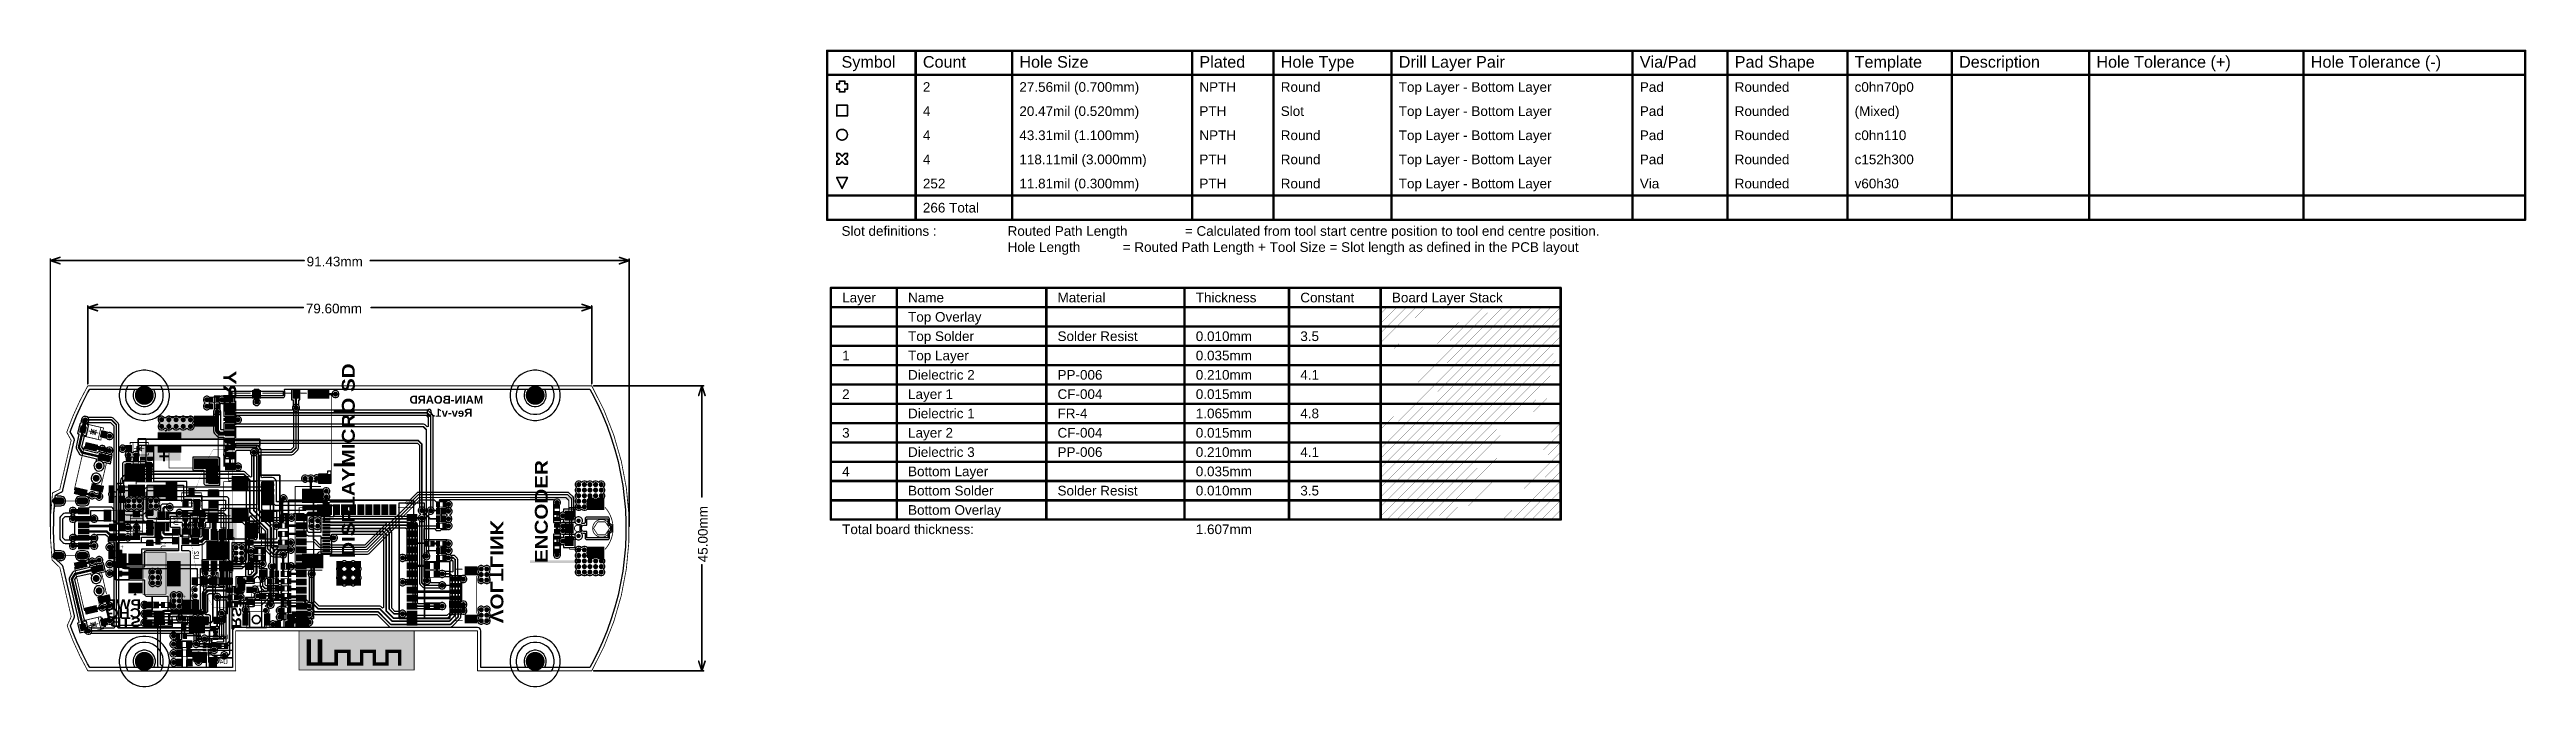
# Model space of a CAD drawing. Header units: inches. Extents: x -6 to 385, y -2 to 98.
import ezdxf

# ---------------------------------------------------------------- set-up
doc = ezdxf.new("R2010")
doc.units = ezdxf.units.IN
for name, color, linetype in [('Board outline', 216, 'Continuous'), ('Bottom Layer', 5, 'Continuous'), ('Bottom Overlay', 54, 'Continuous'), ('Bottom Paste', 16, 'Continuous'), ('Bottom Solder', 6, 'Continuous'), ('Dimensions', 6, 'Continuous'), ('Drill Drawing', 1, 'Continuous'), ('Keep-Out Layer', 6, 'Continuous'), ('Layer 1', 16, 'Continuous'), ('Layer 2', 76, 'Continuous'), ('Mechanical 13', 56, 'Continuous'), ('Multi-Layer', 9, 'Continuous'), ('Pad Holes', 156, 'Continuous'), ('Top Layer', 1, 'Continuous'), ('Top Overlay', 2, 'Continuous'), ('Top Paste', 8, 'Continuous'), ('Top Solder', 216, 'Continuous'), ('Via Holes', 16, 'Continuous')]:
    doc.layers.add(name, color=color, linetype=linetype)
doc.styles.add('Arial', font='', dxfattribs={"height": 0.2})
doc.styles.add('Arial Black_Bold', font='', dxfattribs={"height": 0.2})
doc.styles.add('Arial_Bold', font='', dxfattribs={"height": 0.2})
doc.styles.get('Arial').set_extended_font_data('Arial')
doc.styles.get('Arial Black_Bold').set_extended_font_data('Arial Black', bold=True)
doc.styles.get('Arial_Bold').set_extended_font_data('Arial', bold=True)

msp = doc.modelspace()

# ---------------------------------------------------------------- texts
at = {"layer": 'Bottom Overlay', "text_generation_flag": 2}
for s, height, style, p in [('BATTERY', 2.032, 'Arial Black_Bold', (21.43, 32.03)), ('+', 2.03, 'Arial Black_Bold', (11.07, 32.92)), ('U3', 0.762, 'Arial', (13.53, 23.02)), ('VOLTLINK', 2.032, 'Arial Black_Bold', (63.61, 7.52)), ('U1', 0.762, 'Arial', (11.54, 19.08)), ('U2', 0.762, 'Arial', (16.79, 17.56)), ('RST', 1.524, 'Arial Black_Bold', (22.73, 6.71))]:
    msp.add_text(s, height=height, rotation=270, dxfattribs=dict(at, style=style)).set_placement(p)
for s, height, style, p in [('MAIN-BOARD', 1.27, 'Arial_Bold', (62.45, 42.18)), ('Rev-v1.0', 1.27, 'Arial_Bold', (60.73, 40.11)), ('U6', 0.762, 'Arial', (51.48, 26.3)), ('STBY', 1.524, 'Arial Black_Bold', (8.39, 6.93)), ('PWR', 1.524, 'Arial Black_Bold', (8.39, 9.77)), ('CHG', 1.524, 'Arial Black_Bold', (8.39, 8.36)), ('U5', 0.762, 'Arial', (22.22, 4.96)), ('U4', 0.762, 'Arial', (22.14, 1.08))]:
    msp.add_text(s, height=height, dxfattribs=dict(at, style=style)).set_placement(p)
at = {"layer": 'Dimensions', "style": 'Arial'}
for s, height, p in [('91.43mm', 1.524, (34.57, 63.86)), ('Layer', 1.524, (119.16, 58.17)), ('Name', 1.524, (129.57, 58.17)), ('Material', 1.524, (153.18, 58.17)), ('Thickness', 1.524, (175.02, 58.17)), ('Constant', 1.524, (191.53, 58.17)), ('Board Layer Stack', 1.524, (206, 58.17)), ('79.60mm', 1.524, (34.44, 56.44)), ('Top Overlay', 1.524, (129.57, 55.12)), ('Top Solder', 1.524, (129.57, 52.07)), ('Solder Resist', 1.524, (153.18, 52.07)), ('0.010mm', 1.524, (175.02, 52.07)), ('3.5', 1.524, (191.53, 52.07)), ('1', 1.52, (119.16, 49.02)), ('Top Layer', 1.524, (129.57, 49.02)), ('Dielectric 2', 1.524, (129.57, 45.97)), ('PP-006', 1.524, (153.18, 45.97)), ('0.035mm', 1.524, (175.02, 49.02)), ('0.210mm', 1.524, (175.02, 45.97)), ('4.1', 1.524, (191.53, 45.97)), ('2', 1.52, (119.16, 42.93)), ('Layer 1', 1.524, (129.57, 42.93)), ('CF-004', 1.524, (153.18, 42.93)), ('0.015mm', 1.524, (175.02, 42.93)), ('Dielectric 1', 1.524, (129.57, 39.88)), ('FR-4', 1.524, (153.18, 39.88)), ('1.065mm', 1.524, (175.02, 39.88)), ('4.8', 1.524, (191.53, 39.88)), ('3', 1.52, (119.16, 36.83)), ('Layer 2', 1.524, (129.57, 36.83)), ('Dielectric 3', 1.524, (129.57, 33.78)), ('CF-004', 1.524, (153.18, 36.83)), ('PP-006', 1.524, (153.18, 33.78)), ('0.015mm', 1.524, (175.02, 36.83)), ('0.210mm', 1.524, (175.02, 33.78)), ('4.1', 1.524, (191.53, 33.78)), ('4', 1.52, (119.16, 30.73)), ('Bottom Layer', 1.524, (129.57, 30.73)), ('0.035mm', 1.524, (175.02, 30.73)), ('Bottom Solder', 1.524, (129.57, 27.69)), ('Solder Resist', 1.524, (153.18, 27.69)), ('0.010mm', 1.524, (175.02, 27.69)), ('3.5', 1.524, (191.53, 27.69)), ('Bottom Overlay', 1.524, (129.57, 24.64)), ('Total board thickness:', 1.524, (119.16, 21.59)), ('1.607mm', 1.524, (175.02, 21.59))]:
    msp.add_text(s, height=height, dxfattribs=at).set_placement(p)
msp.add_text('45.00mm', height=1.524, rotation=90, dxfattribs=at).set_placement((97.91, 17.14))
at = {"layer": 'Drill Drawing', "style": 'Arial'}
for s, height, p in [('Symbol', 1.829, (119.06, 95.22)), ('Count', 1.829, (131.91, 95.22)), ('Hole Size', 1.829, (147.15, 95.22)), ('Plated', 1.829, (175.59, 95.22)), ('Hole Type', 1.829, (188.44, 95.22)), ('Drill Layer Pair', 1.8288, (207.08, 95.22)), ('Via/Pad', 1.829, (245.16, 95.22)), ('Pad Shape', 1.829, (260.15, 95.22)), ('Template', 1.829, (279.09, 95.22)), ('Description', 1.8288, (295.59, 95.22)), ('Hole Tolerance (+)', 1.8288, (317.28, 95.22)), ('Hole Tolerance (-)', 1.8288, (351.15, 95.22)), ('2', 1.52, (131.91, 91.41)), ('27.56mil (0.700mm)', 1.524, (147.15, 91.41)), ('NPTH', 1.524, (175.59, 91.41)), ('Round', 1.524, (188.44, 91.41)), ('Top Layer - Bottom Layer', 1.524, (207.08, 91.41)), ('Pad', 1.524, (245.16, 91.41)), ('Rounded', 1.524, (260.15, 91.41)), ('c0hn70p0', 1.524, (279.09, 91.41)), ('4', 1.52, (131.91, 87.6)), ('20.47mil (0.520mm)', 1.524, (147.15, 87.6)), ('PTH', 1.524, (175.59, 87.6)), ('Slot', 1.524, (188.44, 87.6)), ('Top Layer - Bottom Layer', 1.524, (207.08, 87.6)), ('Pad', 1.524, (245.16, 87.6)), ('Rounded', 1.524, (260.15, 87.6)), ('(Mixed)', 1.524, (279.09, 87.6)), ('4', 1.52, (131.91, 83.79)), ('43.31mil (1.100mm)', 1.524, (147.15, 83.79)), ('NPTH', 1.524, (175.59, 83.79)), ('Round', 1.524, (188.44, 83.79)), ('Top Layer - Bottom Layer', 1.524, (207.08, 83.79)), ('Pad', 1.524, (245.16, 83.79)), ('Rounded', 1.524, (260.15, 83.79)), ('c0hn110', 1.524, (279.09, 83.79)), ('4', 1.52, (131.91, 79.98)), ('118.11mil (3.000mm)', 1.524, (147.15, 79.98)), ('PTH', 1.524, (175.59, 79.98)), ('Round', 1.524, (188.44, 79.98)), ('Top Layer - Bottom Layer', 1.524, (207.08, 79.98)), ('Pad', 1.524, (245.16, 79.98)), ('Rounded', 1.524, (260.15, 79.98)), ('c152h300', 1.524, (279.09, 79.98)), ('252', 1.524, (131.91, 76.17)), ('11.81mil (0.300mm)', 1.524, (147.15, 76.17)), ('PTH', 1.524, (175.59, 76.17)), ('Round', 1.524, (188.44, 76.17)), ('Top Layer - Bottom Layer', 1.524, (207.08, 76.17)), ('Via', 1.524, (245.16, 76.17)), ('Rounded', 1.524, (260.15, 76.17)), ('v60h30', 1.524, (279.09, 76.17)), ('266 Total', 1.524, (131.91, 72.36)), ('Slot definitions :', 1.524, (119.06, 68.68)), ('Routed Path Length', 1.524, (145.29, 68.68)), ('Hole Length', 1.524, (145.29, 66.14)), (' = Routed Path Length + Tool Size = Slot length as defined in the PCB layout', 1.524, (162.89, 66.14)), ('= Calculated from tool start centre position to tool end centre position.', 1.524, (173.3, 68.68))]:
    msp.add_text(s, height=height, dxfattribs=at).set_placement(p)
at = {"layer": 'Top Overlay', "style": 'Arial Black_Bold'}
for s, p in [('MICRO SD', (42.17, 32.29)), ('DISPLAY', (42.17, 18.01)), ('ENCODER', (72.65, 17.02))]:
    msp.add_text(s, height=2.032, rotation=90, dxfattribs=at).set_placement(p)

# ---------------------------------------------------------------- blocks, each defined once
blk = doc.blocks.new('R___0402_B_1')
at = {"layer": 'Bottom Layer'}
for points in [[(-0.24, 0.32), (-0.24, -0.32), (-0.7, -0.32), (-0.7, 0.32)], [(0.7, 0.32), (0.7, -0.32), (0.24, -0.32), (0.24, 0.32)]]:
    blk.add_hatch(color=5, dxfattribs=at).paths.add_polyline_path(points)
at = {"layer": 'Bottom Paste'}
for points in [[(-0.24, 0.32), (-0.24, -0.32), (-0.7, -0.32), (-0.7, 0.32)], [(0.7, 0.32), (0.7, -0.32), (0.24, -0.32), (0.24, 0.32)]]:
    blk.add_hatch(color=16, dxfattribs=at).paths.add_polyline_path(points)
at = {"layer": 'Bottom Solder'}
for points in [[(-0.19, 0.37), (-0.19, -0.37), (-0.75, -0.37), (-0.75, 0.37)], [(0.75, 0.37), (0.75, -0.37), (0.19, -0.37), (0.19, 0.37)]]:
    blk.add_hatch(color=6, dxfattribs=at).paths.add_polyline_path(points)
at = {"layer": 'Bottom Overlay'}
for points, const_width in [([(-0.79, -0.41), (-0.79, 0.41)], 0.127), ([(-0.79, 0.41), (0.79, 0.41)], 0.127), ([(-0.81, 0.43), (0.81, 0.43)], 0.00323), ([(0.79, -0.41), (0.79, 0.41)], 0.127), ([(-0.79, -0.41), (0.79, -0.41)], 0.127)]:
    blk.add_lwpolyline(points, dxfattribs=dict(at, const_width=const_width))
for points, const_width in [([(-0.82, 0.41, 1), (-0.76, 0.41, 1)], 0.0635), ([(-0.82, 0.41, 1), (-0.76, 0.41, 1)], 0.0635), ([(-0.81, 0.43, 1), (-0.81, 0.43, 1)], 0.00161), ([(0.76, 0.41, 1), (0.82, 0.41, 1)], 0.0635), ([(0.76, 0.41, 1), (0.82, 0.41, 1)], 0.0635), ([(0.81, 0.43, 1), (0.81, 0.43, 1)], 0.00161), ([(-0.82, -0.41, 1), (-0.76, -0.41, 1)], 0.0635), ([(-0.82, -0.41, 1), (-0.76, -0.41, 1)], 0.0635), ([(0.76, -0.41, 1), (0.82, -0.41, 1)], 0.0635), ([(0.76, -0.41, 1), (0.82, -0.41, 1)], 0.0635)]:
    blk.add_lwpolyline(points, format="xyb", close=True, dxfattribs=dict(at, const_width=const_width))
blk = doc.blocks.new('R___0402_B_2')
at = {"layer": 'Bottom Layer'}
for points in [[(-0.24, 0.32), (-0.24, -0.32), (-0.7, -0.32), (-0.7, 0.32)], [(0.7, 0.32), (0.7, -0.32), (0.24, -0.32), (0.24, 0.32)]]:
    blk.add_hatch(color=5, dxfattribs=at).paths.add_polyline_path(points)
at = {"layer": 'Bottom Paste'}
for points in [[(-0.24, 0.32), (-0.24, -0.32), (-0.7, -0.32), (-0.7, 0.32)], [(0.7, 0.32), (0.7, -0.32), (0.24, -0.32), (0.24, 0.32)]]:
    blk.add_hatch(color=16, dxfattribs=at).paths.add_polyline_path(points)
at = {"layer": 'Bottom Solder'}
for points in [[(-0.19, 0.37), (-0.19, -0.37), (-0.75, -0.37), (-0.75, 0.37)], [(0.75, 0.37), (0.75, -0.37), (0.19, -0.37), (0.19, 0.37)]]:
    blk.add_hatch(color=6, dxfattribs=at).paths.add_polyline_path(points)
at = {"layer": 'Bottom Overlay'}
for points, const_width in [([(-0.79, 0.41), (0.79, 0.41)], 0.127), ([(-0.79, -0.41), (-0.79, 0.41)], 0.127), ([(-0.81, 0.43), (0.81, 0.43)], 0.00323), ([(0.79, -0.41), (0.79, 0.41)], 0.127), ([(-0.79, -0.41), (0.79, -0.41)], 0.127)]:
    blk.add_lwpolyline(points, dxfattribs=dict(at, const_width=const_width))
for points, const_width in [([(-0.82, 0.41, 1), (-0.76, 0.41, 1)], 0.0635), ([(-0.82, 0.41, 1), (-0.76, 0.41, 1)], 0.0635), ([(-0.81, 0.43, 1), (-0.81, 0.43, 1)], 0.00161), ([(0.76, 0.41, 1), (0.82, 0.41, 1)], 0.0635), ([(0.76, 0.41, 1), (0.82, 0.41, 1)], 0.0635), ([(0.81, 0.43, 1), (0.81, 0.43, 1)], 0.00161), ([(-0.82, -0.41, 1), (-0.76, -0.41, 1)], 0.0635), ([(-0.82, -0.41, 1), (-0.76, -0.41, 1)], 0.0635), ([(0.76, -0.41, 1), (0.82, -0.41, 1)], 0.0635), ([(0.76, -0.41, 1), (0.82, -0.41, 1)], 0.0635)]:
    blk.add_lwpolyline(points, format="xyb", close=True, dxfattribs=dict(at, const_width=const_width))
blk = doc.blocks.new('C___0603_B_3')
at = {"layer": 'Bottom Layer'}
for points in [[(-1.14, -0.44), (-1.14, 0.44), (-0.38, 0.44), (-0.38, -0.44)], [(0.38, -0.44), (0.38, 0.44), (1.14, 0.44), (1.14, -0.44)]]:
    blk.add_hatch(color=5, dxfattribs=at).paths.add_polyline_path(points)
at = {"layer": 'Bottom Paste'}
for points in [[(-1.14, -0.44), (-1.14, 0.44), (-0.38, 0.44), (-0.38, -0.44)], [(0.38, -0.44), (0.38, 0.44), (1.14, 0.44), (1.14, -0.44)]]:
    blk.add_hatch(color=16, dxfattribs=at).paths.add_polyline_path(points)
at = {"layer": 'Bottom Solder'}
for points in [[(-1.2, -0.5), (-1.2, 0.5), (-0.32, 0.5), (-0.32, -0.5)], [(0.32, -0.5), (0.32, 0.5), (1.2, 0.5), (1.2, -0.5)]]:
    blk.add_hatch(color=6, dxfattribs=at).paths.add_polyline_path(points)
at = {"layer": 'Bottom Overlay', "const_width": 0.127}
for points in [[(-1.24, 0.53), (-0.46, 0.53)], [(-1.24, -0.53), (-1.24, 0.53)], [(0.46, 0.53), (1.24, 0.53)], [(1.24, -0.53), (1.24, 0.53)], [(-1.24, -0.53), (-0.46, -0.53)], [(0.46, -0.53), (1.24, -0.53)]]:
    blk.add_lwpolyline(points, dxfattribs=at)
at = {"layer": 'Bottom Overlay', "const_width": 0.0635}
for points in [[(-1.28, 0.53, 1), (-1.21, 0.53, 1)], [(-1.28, 0.53, 1), (-1.21, 0.53, 1)], [(-0.49, 0.53, 1), (-0.43, 0.53, 1)], [(0.43, 0.53, 1), (0.49, 0.53, 1)], [(1.21, 0.53, 1), (1.28, 0.53, 1)], [(1.21, 0.53, 1), (1.28, 0.53, 1)], [(-1.28, -0.53, 1), (-1.21, -0.53, 1)], [(-1.28, -0.53, 1), (-1.21, -0.53, 1)], [(-0.49, -0.53, 1), (-0.43, -0.53, 1)], [(0.43, -0.53, 1), (0.49, -0.53, 1)], [(1.21, -0.53, 1), (1.28, -0.53, 1)], [(1.21, -0.53, 1), (1.28, -0.53, 1)]]:
    blk.add_lwpolyline(points, format="xyb", close=True, dxfattribs=at)
blk = doc.blocks.new('F____0805_B_4')
at = {"layer": 'Bottom Layer'}
for points in [[(-0.6, -0.85), (-1.6, -0.85), (-1.6, 0.85), (-0.6, 0.85)], [(1.6, -0.85), (0.6, -0.85), (0.6, 0.85), (1.6, 0.85)]]:
    blk.add_hatch(color=5, dxfattribs=at).paths.add_polyline_path(points)
at = {"layer": 'Bottom Paste'}
for points in [[(-0.6, -0.85), (-1.6, -0.85), (-1.6, 0.85), (-0.6, 0.85)], [(1.6, -0.85), (0.6, -0.85), (0.6, 0.85), (1.6, 0.85)]]:
    blk.add_hatch(color=16, dxfattribs=at).paths.add_polyline_path(points)
at = {"layer": 'Bottom Solder'}
for points in [[(-0.5, -0.95), (-1.7, -0.95), (-1.7, 0.95), (-0.5, 0.95)], [(1.7, -0.95), (0.5, -0.95), (0.5, 0.95), (1.7, 0.95)]]:
    blk.add_hatch(color=6, dxfattribs=at).paths.add_polyline_path(points)
at = {"layer": 'Bottom Overlay', "const_width": 0.127}
for points in [[(-0.41, 0.81), (0.41, 0.81)], [(-0.41, -0.81), (0.41, -0.81)]]:
    blk.add_lwpolyline(points, dxfattribs=at)
at = {"layer": 'Bottom Overlay', "const_width": 0.0635}
for points in [[(-0.44, 0.81, 1), (-0.37, 0.81, 1)], [(0.37, 0.81, 1), (0.44, 0.81, 1)], [(-0.44, -0.81, 1), (-0.37, -0.81, 1)], [(0.37, -0.81, 1), (0.44, -0.81, 1)]]:
    blk.add_lwpolyline(points, format="xyb", close=True, dxfattribs=at)
blk = doc.blocks.new('SOD_123__B__D____________B_5')
at = {"layer": 'Bottom Layer'}
for points in [[(-1.22, -0.53), (-2.15, -0.53), (-2.15, 0.53), (-1.22, 0.53)], [(2.15, -0.53), (1.22, -0.53), (1.22, 0.53), (2.15, 0.53)]]:
    blk.add_hatch(color=5, dxfattribs=at).paths.add_polyline_path(points)
at = {"layer": 'Bottom Paste'}
for points in [[(-1.22, -0.53), (-2.15, -0.53), (-2.15, 0.53), (-1.22, 0.53)], [(2.15, -0.53), (1.22, -0.53), (1.22, 0.53), (2.15, 0.53)]]:
    blk.add_hatch(color=16, dxfattribs=at).paths.add_polyline_path(points)
at = {"layer": 'Bottom Solder'}
for points in [[(-1.17, -0.58), (-2.2, -0.58), (-2.2, 0.58), (-1.17, 0.58)], [(2.2, -0.58), (1.17, -0.58), (1.17, 0.58), (2.2, 0.58)]]:
    blk.add_hatch(color=6, dxfattribs=at).paths.add_polyline_path(points)
at = {"layer": 'Bottom Overlay', "const_width": 0.127}
for points in [[(-1.43, 0.73), (-1.43, 0.98)], [(1.43, 0.98), (-1.43, 0.98)], [(-1.02, -0.98), (-1.02, 0.98)], [(0.76, 0), (-0.76, 0)], [(0, 0), (-0.38, 0.38)], [(-0.38, -0.38), (-0.38, 0.38)], [(-0.38, -0.38), (0, 0)], [(0, -0.38), (0, 0.38)], [(0, 0), (0.38, 0.38)], [(0.38, -0.38), (0, 0)], [(0.38, -0.38), (0.38, 0.38)], [(1, -0.98), (1, 0.98)], [(1.43, 0.73), (1.43, 0.98)], [(-1.43, -0.98), (-1.43, -0.73)], [(1.43, -0.98), (-1.43, -0.98)], [(1.43, -0.98), (1.43, -0.73)]]:
    blk.add_lwpolyline(points, dxfattribs=at)
at = {"layer": 'Bottom Overlay', "const_width": 0.0635}
for points in [[(-1.46, 0.98, 1), (-1.39, 0.98, 1)], [(-1.46, 0.98, 1), (-1.39, 0.98, 1)], [(-1.46, 0.73, 1), (-1.39, 0.73, 1)], [(-1.05, 0.98, 1), (-0.99, 0.98, 1)], [(-0.79, 0, 1), (-0.73, 0, 1)], [(-0.41, 0.38, 1), (-0.35, 0.38, 1)], [(-0.41, 0.38, 1), (-0.35, 0.38, 1)], [(-0.03, 0.38, 1), (0.03, 0.38, 1)], [(-0.03, 0, 1), (0.03, 0, 1)], [(-0.03, 0, 1), (0.03, 0, 1)], [(-0.03, 0, 1), (0.03, 0, 1)], [(-0.03, 0, 1), (0.03, 0, 1)], [(0.35, 0.38, 1), (0.41, 0.38, 1)], [(0.35, 0.38, 1), (0.41, 0.38, 1)], [(0.73, 0, 1), (0.79, 0, 1)], [(0.97, 0.98, 1), (1.03, 0.98, 1)], [(1.39, 0.98, 1), (1.46, 0.98, 1)], [(1.39, 0.98, 1), (1.46, 0.98, 1)], [(1.39, 0.73, 1), (1.46, 0.73, 1)], [(-1.46, -0.73, 1), (-1.39, -0.73, 1)], [(-1.46, -0.98, 1), (-1.39, -0.98, 1)], [(-1.46, -0.98, 1), (-1.39, -0.98, 1)], [(-1.05, -0.98, 1), (-0.99, -0.98, 1)], [(-0.41, -0.38, 1), (-0.35, -0.38, 1)], [(-0.41, -0.38, 1), (-0.35, -0.38, 1)], [(-0.03, -0.38, 1), (0.03, -0.38, 1)], [(0.35, -0.38, 1), (0.41, -0.38, 1)], [(0.35, -0.38, 1), (0.41, -0.38, 1)], [(0.97, -0.98, 1), (1.03, -0.98, 1)], [(1.39, -0.73, 1), (1.46, -0.73, 1)], [(1.39, -0.98, 1), (1.46, -0.98, 1)], [(1.39, -0.98, 1), (1.46, -0.98, 1)]]:
    blk.add_lwpolyline(points, format="xyb", close=True, dxfattribs=at)
blk = doc.blocks.new('C___0603_B_6')
at = {"layer": 'Bottom Layer'}
for points in [[(-1.14, -0.44), (-1.14, 0.44), (-0.38, 0.44), (-0.38, -0.44)], [(0.38, -0.44), (0.38, 0.44), (1.14, 0.44), (1.14, -0.44)]]:
    blk.add_hatch(color=5, dxfattribs=at).paths.add_polyline_path(points)
at = {"layer": 'Bottom Paste'}
for points in [[(-1.14, -0.44), (-1.14, 0.44), (-0.38, 0.44), (-0.38, -0.44)], [(0.38, -0.44), (0.38, 0.44), (1.14, 0.44), (1.14, -0.44)]]:
    blk.add_hatch(color=16, dxfattribs=at).paths.add_polyline_path(points)
at = {"layer": 'Bottom Solder'}
for points in [[(-1.2, -0.5), (-1.2, 0.5), (-0.32, 0.5), (-0.32, -0.5)], [(0.32, -0.5), (0.32, 0.5), (1.2, 0.5), (1.2, -0.5)]]:
    blk.add_hatch(color=6, dxfattribs=at).paths.add_polyline_path(points)
at = {"layer": 'Bottom Overlay', "const_width": 0.127}
for points in [[(-1.24, 0.53), (-0.46, 0.53)], [(-1.24, -0.53), (-1.24, 0.53)], [(0.46, 0.53), (1.24, 0.53)], [(1.24, -0.53), (1.24, 0.53)], [(-1.24, -0.53), (-0.46, -0.53)], [(0.46, -0.53), (1.24, -0.53)]]:
    blk.add_lwpolyline(points, dxfattribs=at)
at = {"layer": 'Bottom Overlay', "const_width": 0.0635}
for points in [[(-1.28, 0.53, 1), (-1.21, 0.53, 1)], [(-1.28, 0.53, 1), (-1.21, 0.53, 1)], [(-0.49, 0.53, 1), (-0.43, 0.53, 1)], [(0.43, 0.53, 1), (0.49, 0.53, 1)], [(1.21, 0.53, 1), (1.28, 0.53, 1)], [(1.21, 0.53, 1), (1.28, 0.53, 1)], [(-1.28, -0.53, 1), (-1.21, -0.53, 1)], [(-1.28, -0.53, 1), (-1.21, -0.53, 1)], [(-0.49, -0.53, 1), (-0.43, -0.53, 1)], [(0.43, -0.53, 1), (0.49, -0.53, 1)], [(1.21, -0.53, 1), (1.28, -0.53, 1)], [(1.21, -0.53, 1), (1.28, -0.53, 1)]]:
    blk.add_lwpolyline(points, format="xyb", close=True, dxfattribs=at)
blk = doc.blocks.new('R___0603_B_7')
at = {"layer": 'Bottom Layer'}
for points in [[(-1.143, -0.4445), (-1.143, 0.4445), (-0.381, 0.4445), (-0.381, -0.4445)], [(0.381, -0.4445), (0.381, 0.4445), (1.143, 0.4445), (1.143, -0.4445)]]:
    blk.add_hatch(color=5, dxfattribs=at).paths.add_polyline_path(points)
at = {"layer": 'Bottom Paste'}
for points in [[(-1.143, -0.4445), (-1.143, 0.4445), (-0.381, 0.4445), (-0.381, -0.4445)], [(0.381, -0.4445), (0.381, 0.4445), (1.143, 0.4445), (1.143, -0.4445)]]:
    blk.add_hatch(color=16, dxfattribs=at).paths.add_polyline_path(points)
at = {"layer": 'Bottom Solder'}
for points in [[(-1.2446, -0.5461), (-1.2446, 0.5461), (-0.2794, 0.5461), (-0.2794, -0.5461)], [(0.2794, -0.5461), (0.2794, 0.5461), (1.2446, 0.5461), (1.2446, -0.5461)]]:
    blk.add_hatch(color=6, dxfattribs=at).paths.add_polyline_path(points)
at = {"layer": 'Bottom Overlay', "const_width": 0.127}
for points in [[(-1.2192, -0.5334), (-1.2192, 0.5334)], [(-1.2192, 0.5334), (1.2192, 0.5334)], [(1.2192, -0.5334), (1.2192, 0.5334)], [(-1.2192, -0.5334), (1.2192, -0.5334)]]:
    blk.add_lwpolyline(points, dxfattribs=at)
at = {"layer": 'Bottom Overlay', "const_width": 0.0635}
for points in [[(-1.25095, 0.5334, 1), (-1.18745, 0.5334, 1)], [(-1.25095, 0.5334, 1), (-1.18745, 0.5334, 1)], [(1.18745, 0.5334, 1), (1.25095, 0.5334, 1)], [(1.18745, 0.5334, 1), (1.25095, 0.5334, 1)], [(-1.25095, -0.5334, 1), (-1.18745, -0.5334, 1)], [(-1.25095, -0.5334, 1), (-1.18745, -0.5334, 1)], [(1.18745, -0.5334, 1), (1.25095, -0.5334, 1)], [(1.18745, -0.5334, 1), (1.25095, -0.5334, 1)]]:
    blk.add_lwpolyline(points, format="xyb", close=True, dxfattribs=at)
blk = doc.blocks.new('R___0603_B_8')
at = {"layer": 'Bottom Layer'}
for points in [[(-1.14, -0.44), (-1.14, 0.44), (-0.38, 0.44), (-0.38, -0.44)], [(0.38, -0.44), (0.38, 0.44), (1.14, 0.44), (1.14, -0.44)]]:
    blk.add_hatch(color=5, dxfattribs=at).paths.add_polyline_path(points)
at = {"layer": 'Bottom Paste'}
for points in [[(-1.14, -0.44), (-1.14, 0.44), (-0.38, 0.44), (-0.38, -0.44)], [(0.38, -0.44), (0.38, 0.44), (1.14, 0.44), (1.14, -0.44)]]:
    blk.add_hatch(color=16, dxfattribs=at).paths.add_polyline_path(points)
at = {"layer": 'Bottom Solder'}
for points in [[(-1.24, -0.55), (-1.24, 0.55), (-0.28, 0.55), (-0.28, -0.55)], [(0.28, -0.55), (0.28, 0.55), (1.24, 0.55), (1.24, -0.55)]]:
    blk.add_hatch(color=6, dxfattribs=at).paths.add_polyline_path(points)
at = {"layer": 'Bottom Overlay', "const_width": 0.127}
for points in [[(-1.22, -0.53), (-1.22, 0.53)], [(-1.22, 0.53), (1.22, 0.53)], [(1.22, -0.53), (1.22, 0.53)], [(-1.22, -0.53), (1.22, -0.53)]]:
    blk.add_lwpolyline(points, dxfattribs=at)
at = {"layer": 'Bottom Overlay', "const_width": 0.0635}
for points in [[(-1.25, 0.53, 1), (-1.19, 0.53, 1)], [(-1.25, 0.53, 1), (-1.19, 0.53, 1)], [(1.19, 0.53, 1), (1.25, 0.53, 1)], [(1.19, 0.53, 1), (1.25, 0.53, 1)], [(-1.25, -0.53, 1), (-1.19, -0.53, 1)], [(-1.25, -0.53, 1), (-1.19, -0.53, 1)], [(1.19, -0.53, 1), (1.25, -0.53, 1)], [(1.19, -0.53, 1), (1.25, -0.53, 1)]]:
    blk.add_lwpolyline(points, format="xyb", close=True, dxfattribs=at)
blk = doc.blocks.new('38_SMD_M______B_9')
at = {"layer": 'Bottom Layer'}
for points in [[(-9.5, 8.08), (-8, 8.08), (-8, 7.18), (-9.5, 7.18)], [(-5.26, 9.63), (-5.26, 8.13), (-6.16, 8.13), (-6.16, 9.63)], [(-3.99, 9.63), (-3.99, 8.13), (-4.89, 8.13), (-4.89, 9.63)], [(-2.72, 9.63), (-2.72, 8.13), (-3.62, 8.13), (-3.62, 9.63)], [(-1.45, 9.63), (-1.45, 8.13), (-2.35, 8.13), (-2.35, 9.63)], [(-0.18, 9.63), (-0.18, 8.13), (-1.08, 8.13), (-1.08, 9.63)], [(1.09, 9.63), (1.09, 8.13), (0.19, 8.13), (0.19, 9.63)], [(2.36, 9.63), (2.36, 8.13), (1.46, 8.13), (1.46, 9.63)], [(3.63, 9.63), (3.63, 8.13), (2.73, 8.13), (2.73, 9.63)], [(4.9, 9.63), (4.9, 8.13), (4, 8.13), (4, 9.63)], [(6.17, 9.63), (6.17, 8.13), (5.27, 8.13), (5.27, 9.63)], [(8, 8.08), (9.5, 8.08), (9.5, 7.18), (8, 7.18)], [(-9.5, 6.81), (-8, 6.81), (-8, 5.91), (-9.5, 5.91)], [(-9.5, 5.54), (-8, 5.54), (-8, 4.64), (-9.5, 4.64)], [(-9.5, 4.27), (-8, 4.27), (-8, 3.37), (-9.5, 3.37)], [(8, 6.81), (9.5, 6.81), (9.5, 5.91), (8, 5.91)], [(8, 5.54), (9.5, 5.54), (9.5, 4.64), (8, 4.64)], [(8, 4.27), (9.5, 4.27), (9.5, 3.37), (8, 3.37)], [(-9.5, 3), (-8, 3), (-8, 2.1), (-9.5, 2.1)], [(-9.5, 1.73), (-8, 1.73), (-8, 0.83), (-9.5, 0.83)], [(-9.5, 0.46), (-8, 0.46), (-8, -0.44), (-9.5, -0.44)], [(-3.1, 0.69), (-2.2, 0.69), (-2.2, -0.21), (-3.1, -0.21)], [(-1.7, 0.69), (-0.8, 0.69), (-0.8, -0.21), (-1.7, -0.21)], [(-0.3, 0.69), (0.6, 0.69), (0.6, -0.21), (-0.3, -0.21)], [(8, 3), (9.5, 3), (9.5, 2.1), (8, 2.1)], [(8, 1.73), (9.5, 1.73), (9.5, 0.83), (8, 0.83)], [(8, 0.46), (9.5, 0.46), (9.5, -0.44), (8, -0.44)], [(-9.5, -0.81), (-8, -0.81), (-8, -1.71), (-9.5, -1.71)], [(-9.5, -2.08), (-8, -2.08), (-8, -2.98), (-9.5, -2.98)], [(-9.5, -3.35), (-8, -3.35), (-8, -4.25), (-9.5, -4.25)], [(-3.1, -0.71), (-2.2, -0.71), (-2.2, -1.61), (-3.1, -1.61)], [(-3.1, -2.11), (-2.2, -2.11), (-2.2, -3.01), (-3.1, -3.01)], [(-1.7, -0.71), (-0.8, -0.71), (-0.8, -1.61), (-1.7, -1.61)], [(-1.7, -2.11), (-0.8, -2.11), (-0.8, -3.01), (-1.7, -3.01)], [(-0.3, -0.71), (0.6, -0.71), (0.6, -1.61), (-0.3, -1.61)], [(-0.3, -2.11), (0.6, -2.11), (0.6, -3.01), (-0.3, -3.01)], [(8, -0.81), (9.5, -0.81), (9.5, -1.71), (8, -1.71)], [(8, -2.08), (9.5, -2.08), (9.5, -2.98), (8, -2.98)], [(8, -3.35), (9.5, -3.35), (9.5, -4.25), (8, -4.25)], [(-9.5, -4.62), (-8, -4.62), (-8, -5.52), (-9.5, -5.52)], [(-9.5, -5.89), (-8, -5.89), (-8, -6.79), (-9.5, -6.79)], [(-9.5, -7.16), (-8, -7.16), (-8, -8.06), (-9.5, -8.06)], [(8, -4.62), (9.5, -4.62), (9.5, -5.52), (8, -5.52)], [(8, -5.89), (9.5, -5.89), (9.5, -6.79), (8, -6.79)], [(8, -7.16), (9.5, -7.16), (9.5, -8.06), (8, -8.06)], [(-9.5, -8.43), (-8, -8.43), (-8, -9.33), (-9.5, -9.33)], [(8, -8.43), (9.5, -8.43), (9.5, -9.33), (8, -9.33)]]:
    blk.add_hatch(color=5, dxfattribs=at).paths.add_polyline_path(points)
at = {"layer": 'Bottom Overlay'}
for points in [[(-9.52, -9.8), (-7.54, -9.8), (-7.54, -9.36), (-9.52, -9.36)], [(-7.96, -9.41), (-7.54, -9.41), (-7.54, -8.33), (-7.96, -8.33)], [(-7.9, -15.75), (-7.19, -15.75), (-7.19, -11.58), (-7.9, -11.58)], [(-5.44, -11.58), (-6.15, -11.58), (-6.15, -15.75), (-5.44, -15.75)], [(-7.9, -15.75), (-5.44, -15.75), (-5.44, -15.21), (-7.9, -15.21)], [(-5.51, -15.75), (-2.97, -15.75), (-2.97, -15.21), (-5.51, -15.21)], [(-3.51, -13.74), (-0.97, -13.74), (-0.97, -13.21), (-3.51, -13.21)], [(-3.51, -13.21), (-3.51, -15.75), (-2.97, -15.75), (-2.97, -13.21)], [(-1.5, -13.21), (-1.5, -15.75), (-0.97, -15.75), (-0.97, -13.21)], [(-1.5, -15.75), (1.04, -15.75), (1.04, -15.21), (-1.5, -15.21)], [(0.51, -13.74), (3.05, -13.74), (3.05, -13.21), (0.51, -13.21)], [(1.04, -15.75), (1.04, -13.21), (0.51, -13.21), (0.51, -15.75)], [(2.51, -13.21), (2.51, -15.75), (3.05, -15.75), (3.05, -13.21)], [(2.51, -15.75), (5.05, -15.75), (5.05, -15.21), (2.51, -15.21)], [(4.52, -13.74), (7.06, -13.74), (7.06, -13.21), (4.52, -13.21)], [(4.52, -13.21), (4.52, -15.75), (5.05, -15.75), (5.05, -13.21)], [(6.53, -13.21), (6.53, -15.75), (7.06, -15.75), (7.06, -13.21)]]:
    blk.add_hatch(color=54, dxfattribs=at).paths.add_polyline_path(points)
at = {"layer": 'Bottom Paste'}
for points in [[(-9.5, 8.08), (-8, 8.08), (-8, 7.18), (-9.5, 7.18)], [(-5.26, 9.63), (-5.26, 8.13), (-6.16, 8.13), (-6.16, 9.63)], [(-3.99, 9.63), (-3.99, 8.13), (-4.89, 8.13), (-4.89, 9.63)], [(-2.72, 9.63), (-2.72, 8.13), (-3.62, 8.13), (-3.62, 9.63)], [(-1.45, 9.63), (-1.45, 8.13), (-2.35, 8.13), (-2.35, 9.63)], [(-0.18, 9.63), (-0.18, 8.13), (-1.08, 8.13), (-1.08, 9.63)], [(1.09, 9.63), (1.09, 8.13), (0.19, 8.13), (0.19, 9.63)], [(2.36, 9.63), (2.36, 8.13), (1.46, 8.13), (1.46, 9.63)], [(3.63, 9.63), (3.63, 8.13), (2.73, 8.13), (2.73, 9.63)], [(4.9, 9.63), (4.9, 8.13), (4, 8.13), (4, 9.63)], [(6.17, 9.63), (6.17, 8.13), (5.27, 8.13), (5.27, 9.63)], [(8, 8.08), (9.5, 8.08), (9.5, 7.18), (8, 7.18)], [(-9.5, 6.81), (-8, 6.81), (-8, 5.91), (-9.5, 5.91)], [(-9.5, 5.54), (-8, 5.54), (-8, 4.64), (-9.5, 4.64)], [(-9.5, 4.27), (-8, 4.27), (-8, 3.37), (-9.5, 3.37)], [(8, 6.81), (9.5, 6.81), (9.5, 5.91), (8, 5.91)], [(8, 5.54), (9.5, 5.54), (9.5, 4.64), (8, 4.64)], [(8, 4.27), (9.5, 4.27), (9.5, 3.37), (8, 3.37)], [(-9.5, 3), (-8, 3), (-8, 2.1), (-9.5, 2.1)], [(-9.5, 1.73), (-8, 1.73), (-8, 0.83), (-9.5, 0.83)], [(-9.5, 0.46), (-8, 0.46), (-8, -0.44), (-9.5, -0.44)], [(-3.1, 0.69), (-2.2, 0.69), (-2.2, -0.21), (-3.1, -0.21)], [(-1.7, 0.69), (-0.8, 0.69), (-0.8, -0.21), (-1.7, -0.21)], [(-0.3, 0.69), (0.6, 0.69), (0.6, -0.21), (-0.3, -0.21)], [(8, 3), (9.5, 3), (9.5, 2.1), (8, 2.1)], [(8, 1.73), (9.5, 1.73), (9.5, 0.83), (8, 0.83)], [(8, 0.46), (9.5, 0.46), (9.5, -0.44), (8, -0.44)], [(-9.5, -0.81), (-8, -0.81), (-8, -1.71), (-9.5, -1.71)], [(-9.5, -2.08), (-8, -2.08), (-8, -2.98), (-9.5, -2.98)], [(-9.5, -3.35), (-8, -3.35), (-8, -4.25), (-9.5, -4.25)], [(-3.1, -0.71), (-2.2, -0.71), (-2.2, -1.61), (-3.1, -1.61)], [(-3.1, -2.11), (-2.2, -2.11), (-2.2, -3.01), (-3.1, -3.01)], [(-1.7, -0.71), (-0.8, -0.71), (-0.8, -1.61), (-1.7, -1.61)], [(-1.7, -2.11), (-0.8, -2.11), (-0.8, -3.01), (-1.7, -3.01)], [(-0.3, -0.71), (0.6, -0.71), (0.6, -1.61), (-0.3, -1.61)], [(-0.3, -2.11), (0.6, -2.11), (0.6, -3.01), (-0.3, -3.01)], [(8, -0.81), (9.5, -0.81), (9.5, -1.71), (8, -1.71)], [(8, -2.08), (9.5, -2.08), (9.5, -2.98), (8, -2.98)], [(8, -3.35), (9.5, -3.35), (9.5, -4.25), (8, -4.25)], [(-9.5, -4.62), (-8, -4.62), (-8, -5.52), (-9.5, -5.52)], [(-9.5, -5.89), (-8, -5.89), (-8, -6.79), (-9.5, -6.79)], [(-9.5, -7.16), (-8, -7.16), (-8, -8.06), (-9.5, -8.06)], [(8, -4.62), (9.5, -4.62), (9.5, -5.52), (8, -5.52)], [(8, -5.89), (9.5, -5.89), (9.5, -6.79), (8, -6.79)], [(8, -7.16), (9.5, -7.16), (9.5, -8.06), (8, -8.06)], [(-9.5, -8.43), (-8, -8.43), (-8, -9.33), (-9.5, -9.33)], [(8, -8.43), (9.5, -8.43), (9.5, -9.33), (8, -9.33)]]:
    blk.add_hatch(color=16, dxfattribs=at).paths.add_polyline_path(points)
at = {"layer": 'Bottom Solder'}
for points in [[(-9.6, 8.18), (-7.9, 8.18), (-7.9, 7.08), (-9.6, 7.08)], [(-5.16, 9.73), (-5.16, 8.03), (-6.26, 8.03), (-6.26, 9.73)], [(-3.89, 9.73), (-3.89, 8.03), (-4.99, 8.03), (-4.99, 9.73)], [(-2.62, 9.73), (-2.62, 8.03), (-3.72, 8.03), (-3.72, 9.73)], [(-1.35, 9.73), (-1.35, 8.03), (-2.45, 8.03), (-2.45, 9.73)], [(-0.08, 9.73), (-0.08, 8.03), (-1.18, 8.03), (-1.18, 9.73)], [(1.19, 9.73), (1.19, 8.03), (0.09, 8.03), (0.09, 9.73)], [(2.46, 9.73), (2.46, 8.03), (1.36, 8.03), (1.36, 9.73)], [(3.73, 9.73), (3.73, 8.03), (2.63, 8.03), (2.63, 9.73)], [(5, 9.73), (5, 8.03), (3.9, 8.03), (3.9, 9.73)], [(6.27, 9.73), (6.27, 8.03), (5.17, 8.03), (5.17, 9.73)], [(7.9, 8.18), (9.6, 8.18), (9.6, 7.08), (7.9, 7.08)], [(-9.6, 6.91), (-7.9, 6.91), (-7.9, 5.81), (-9.6, 5.81)], [(-9.6, 5.64), (-7.9, 5.64), (-7.9, 4.54), (-9.6, 4.54)], [(-9.6, 4.37), (-7.9, 4.37), (-7.9, 3.27), (-9.6, 3.27)], [(7.9, 6.91), (9.6, 6.91), (9.6, 5.81), (7.9, 5.81)], [(7.9, 5.64), (9.6, 5.64), (9.6, 4.54), (7.9, 4.54)], [(7.9, 4.37), (9.6, 4.37), (9.6, 3.27), (7.9, 3.27)], [(-9.6, 3.1), (-7.9, 3.1), (-7.9, 2), (-9.6, 2)], [(-9.6, 1.83), (-7.9, 1.83), (-7.9, 0.73), (-9.6, 0.73)], [(-9.6, 0.56), (-7.9, 0.56), (-7.9, -0.54), (-9.6, -0.54)], [(-3.2, 0.79), (-2.1, 0.79), (-2.1, -0.31), (-3.2, -0.31)], [(-1.8, 0.79), (-0.7, 0.79), (-0.7, -0.31), (-1.8, -0.31)], [(-0.4, 0.79), (0.7, 0.79), (0.7, -0.31), (-0.4, -0.31)], [(7.9, 3.1), (9.6, 3.1), (9.6, 2), (7.9, 2)], [(7.9, 1.83), (9.6, 1.83), (9.6, 0.73), (7.9, 0.73)], [(7.9, 0.56), (9.6, 0.56), (9.6, -0.54), (7.9, -0.54)], [(-9.6, -0.71), (-7.9, -0.71), (-7.9, -1.81), (-9.6, -1.81)], [(-9.6, -1.98), (-7.9, -1.98), (-7.9, -3.08), (-9.6, -3.08)], [(-9.6, -3.25), (-7.9, -3.25), (-7.9, -4.35), (-9.6, -4.35)], [(-3.2, -0.61), (-2.1, -0.61), (-2.1, -1.71), (-3.2, -1.71)], [(-3.2, -2.01), (-2.1, -2.01), (-2.1, -3.11), (-3.2, -3.11)], [(-1.8, -0.61), (-0.7, -0.61), (-0.7, -1.71), (-1.8, -1.71)], [(-1.8, -2.01), (-0.7, -2.01), (-0.7, -3.11), (-1.8, -3.11)], [(-0.4, -0.61), (0.7, -0.61), (0.7, -1.71), (-0.4, -1.71)], [(-0.4, -2.01), (0.7, -2.01), (0.7, -3.11), (-0.4, -3.11)], [(7.9, -0.71), (9.6, -0.71), (9.6, -1.81), (7.9, -1.81)], [(7.9, -1.98), (9.6, -1.98), (9.6, -3.08), (7.9, -3.08)], [(7.9, -3.25), (9.6, -3.25), (9.6, -4.35), (7.9, -4.35)], [(-9.6, -4.52), (-7.9, -4.52), (-7.9, -5.62), (-9.6, -5.62)], [(-9.6, -5.79), (-7.9, -5.79), (-7.9, -6.89), (-9.6, -6.89)], [(-9.6, -7.06), (-7.9, -7.06), (-7.9, -8.16), (-9.6, -8.16)], [(7.9, -4.52), (9.6, -4.52), (9.6, -5.62), (7.9, -5.62)], [(7.9, -5.79), (9.6, -5.79), (9.6, -6.89), (7.9, -6.89)], [(7.9, -7.06), (9.6, -7.06), (9.6, -8.16), (7.9, -8.16)], [(-9.6, -8.33), (-7.9, -8.33), (-7.9, -9.43), (-9.6, -9.43)], [(7.9, -8.33), (9.6, -8.33), (9.6, -9.43), (7.9, -9.43)]]:
    blk.add_hatch(color=6, dxfattribs=at).paths.add_polyline_path(points)
at = {"layer": 'Keep-Out Layer'}
blk.add_hatch(color=6, dxfattribs=at).paths.add_polyline_path([(-9.04, -16.38), (9.04, -16.38), (9.04, -10.29), (-9.04, -10.29)])
at = {"layer": 'Bottom Overlay'}
for points, const_width in [([(-9.09, 9.22), (-6.6, 9.22)], 0.127), ([(-9.09, 8.41), (-9.09, 9.22)], 0.127), ([(6.58, 9.22), (9.07, 9.22)], 0.127), ([(9.07, 8.41), (9.07, 9.22)], 0.127), ([(-9.8, -8.74), (-9.8, -8.99)], 0.2), ([(-9.8, -8.74), (-9.68, -8.86)], 0.2), ([(-9.8, -8.99), (-9.68, -8.86)], 0.2), ([(-9.1, -16.43), (-9.1, -10.24)], 0.127), ([(-9.1, -10.24), (9.09, -10.24)], 0.127), ([(9.09, -10.24), (9.09, -16.43)], 0.127), ([(-9.1, -16.43), (9.09, -16.43)], 0.127)]:
    blk.add_lwpolyline(points, dxfattribs=dict(at, const_width=const_width))
for points, const_width in [([(-9.12, 9.22, 1), (-9.06, 9.22, 1)], 0.0635), ([(-9.12, 9.22, 1), (-9.06, 9.22, 1)], 0.0635), ([(-9.12, 8.41, 1), (-9.06, 8.41, 1)], 0.0635), ([(-6.63, 9.22, 1), (-6.57, 9.22, 1)], 0.0635), ([(6.55, 9.22, 1), (6.61, 9.22, 1)], 0.0635), ([(9.04, 9.22, 1), (9.1, 9.22, 1)], 0.0635), ([(9.04, 9.22, 1), (9.1, 9.22, 1)], 0.0635), ([(9.04, 8.41, 1), (9.1, 8.41, 1)], 0.0635), ([(-9.85, -8.74, 1), (-9.75, -8.74, 1)], 0.1), ([(-9.85, -8.74, 1), (-9.75, -8.74, 1)], 0.1), ([(-9.85, -8.99, 1), (-9.75, -8.99, 1)], 0.1), ([(-9.85, -8.99, 1), (-9.75, -8.99, 1)], 0.1), ([(-9.73, -8.86, 1), (-9.63, -8.86, 1)], 0.1), ([(-9.73, -8.86, 1), (-9.63, -8.86, 1)], 0.1), ([(-9.13, -10.24, 1), (-9.06, -10.24, 1)], 0.0635), ([(-9.13, -10.24, 1), (-9.06, -10.24, 1)], 0.0635), ([(9.05, -10.24, 1), (9.12, -10.24, 1)], 0.0635), ([(9.06, -10.24, 1), (9.12, -10.24, 1)], 0.0635), ([(-9.13, -16.43, 1), (-9.06, -16.43, 1)], 0.0635), ([(-9.13, -16.43, 1), (-9.06, -16.43, 1)], 0.0635), ([(9.06, -16.43, 1), (9.12, -16.43, 1)], 0.0635), ([(9.06, -16.43, 1), (9.12, -16.43, 1)], 0.0635)]:
    blk.add_lwpolyline(points, format="xyb", close=True, dxfattribs=dict(at, const_width=const_width))
blk = doc.blocks.new('VFSOP_8_2_3___B_10')
at = {"layer": 'Bottom Layer'}
for points in [[(-1.7, 0.6), (-1.7, 0.9), (-1, 0.9), (-1, 0.6)], [(-1.7, 0.1), (-1.7, 0.4), (-1, 0.4), (-1, 0.1)], [(1, 0.6), (1, 0.9), (1.7, 0.9), (1.7, 0.6)], [(1, 0.1), (1, 0.4), (1.7, 0.4), (1.7, 0.1)], [(-1.7, -0.4), (-1.7, -0.1), (-1, -0.1), (-1, -0.4)], [(-1.7, -0.9), (-1.7, -0.6), (-1, -0.6), (-1, -0.9)], [(1, -0.4), (1, -0.1), (1.7, -0.1), (1.7, -0.4)], [(1, -0.9), (1, -0.6), (1.7, -0.6), (1.7, -0.9)]]:
    blk.add_hatch(color=5, dxfattribs=at).paths.add_polyline_path(points)
at = {"layer": 'Bottom Paste'}
for points in [[(-1.7, 0.6), (-1.7, 0.9), (-1, 0.9), (-1, 0.6)], [(-1.7, 0.1), (-1.7, 0.4), (-1, 0.4), (-1, 0.1)], [(1, 0.6), (1, 0.9), (1.7, 0.9), (1.7, 0.6)], [(1, 0.1), (1, 0.4), (1.7, 0.4), (1.7, 0.1)], [(-1.7, -0.4), (-1.7, -0.1), (-1, -0.1), (-1, -0.4)], [(-1.7, -0.9), (-1.7, -0.6), (-1, -0.6), (-1, -0.9)], [(1, -0.4), (1, -0.1), (1.7, -0.1), (1.7, -0.4)], [(1, -0.9), (1, -0.6), (1.7, -0.6), (1.7, -0.9)]]:
    blk.add_hatch(color=16, dxfattribs=at).paths.add_polyline_path(points)
at = {"layer": 'Bottom Solder'}
for points in [[(-1.75, 0.55), (-1.75, 0.95), (-0.95, 0.95), (-0.95, 0.55)], [(-1.75, 0.05), (-1.75, 0.45), (-0.95, 0.45), (-0.95, 0.05)], [(0.95, 0.55), (0.95, 0.95), (1.75, 0.95), (1.75, 0.55)], [(0.95, 0.05), (0.95, 0.45), (1.75, 0.45), (1.75, 0.05)], [(-1.75, -0.45), (-1.75, -0.05), (-0.95, -0.05), (-0.95, -0.45)], [(-1.75, -0.95), (-1.75, -0.55), (-0.95, -0.55), (-0.95, -0.95)], [(0.95, -0.45), (0.95, -0.05), (1.75, -0.05), (1.75, -0.45)], [(0.95, -0.95), (0.95, -0.55), (1.75, -0.55), (1.75, -0.95)]]:
    blk.add_hatch(color=6, dxfattribs=at).paths.add_polyline_path(points)
at = {"layer": 'Bottom Overlay', "const_width": 0.127}
for points in [[(0.86, 1.07), (-0.86, 1.07)], [(-1.93, -0.86), (-1.93, -0.66)], [(-1.83, -0.76), (-1.93, -0.66)], [(-1.83, -0.76), (-1.93, -0.86)], [(0.86, -1.07), (-0.86, -1.07)]]:
    blk.add_lwpolyline(points, dxfattribs=at)
at = {"layer": 'Bottom Overlay', "const_width": 0.0635}
for points in [[(-0.9, 1.07, 1), (-0.83, 1.07, 1)], [(0.83, 1.07, 1), (0.9, 1.07, 1)], [(-1.96, -0.66, 1), (-1.9, -0.66, 1)], [(-1.96, -0.66, 1), (-1.9, -0.66, 1)], [(-1.96, -0.86, 1), (-1.9, -0.86, 1)], [(-1.96, -0.86, 1), (-1.9, -0.86, 1)], [(-1.86, -0.76, 1), (-1.8, -0.76, 1)], [(-1.86, -0.76, 1), (-1.8, -0.76, 1)], [(-0.9, -1.07, 1), (-0.83, -1.07, 1)], [(0.83, -1.07, 1), (0.9, -1.07, 1)]]:
    blk.add_lwpolyline(points, format="xyb", close=True, dxfattribs=at)
blk = doc.blocks.new('6_SON__1_45_1__B_11')
at = {"layer": 'Bottom Layer'}
for points in [[(-0.64, 0.35), (-0.64, 0.65), (-0.12, 0.65), (-0.12, 0.35)], [(-0.64, -0.15), (-0.64, 0.15), (-0.12, 0.15), (-0.12, -0.15)], [(0.12, 0.35), (0.12, 0.65), (0.64, 0.65), (0.64, 0.35)], [(0.12, -0.15), (0.12, 0.15), (0.64, 0.15), (0.64, -0.15)], [(-0.64, -0.65), (-0.64, -0.35), (-0.12, -0.35), (-0.12, -0.65)], [(0.12, -0.65), (0.12, -0.35), (0.64, -0.35), (0.64, -0.65)]]:
    blk.add_hatch(color=5, dxfattribs=at).paths.add_polyline_path(points)
at = {"layer": 'Bottom Paste'}
for points in [[(-0.64, 0.35), (-0.64, 0.65), (-0.12, 0.65), (-0.12, 0.35)], [(-0.64, -0.15), (-0.64, 0.15), (-0.12, 0.15), (-0.12, -0.15)], [(0.12, 0.35), (0.12, 0.65), (0.64, 0.65), (0.64, 0.35)], [(0.12, -0.15), (0.12, 0.15), (0.64, 0.15), (0.64, -0.15)], [(-0.64, -0.65), (-0.64, -0.35), (-0.12, -0.35), (-0.12, -0.65)], [(0.12, -0.65), (0.12, -0.35), (0.64, -0.35), (0.64, -0.65)]]:
    blk.add_hatch(color=16, dxfattribs=at).paths.add_polyline_path(points)
at = {"layer": 'Bottom Solder'}
for points in [[(-0.7, 0.3), (-0.7, 0.7), (-0.07, 0.7), (-0.07, 0.3)], [(-0.7, -0.2), (-0.7, 0.2), (-0.07, 0.2), (-0.07, -0.2)], [(0.07, 0.3), (0.07, 0.7), (0.7, 0.7), (0.7, 0.3)], [(0.07, -0.2), (0.07, 0.2), (0.7, 0.2), (0.7, -0.2)], [(-0.7, -0.7), (-0.7, -0.3), (-0.07, -0.3), (-0.07, -0.7)], [(0.07, -0.7), (0.07, -0.3), (0.7, -0.3), (0.7, -0.7)]]:
    blk.add_hatch(color=6, dxfattribs=at).paths.add_polyline_path(points)
at = {"layer": 'Bottom Overlay'}
for points, const_width in [([(0.58, 0.8), (-0.58, 0.8)], 0.127), ([(-0.83, -0.46), (-0.83, -0.59)], 0.1), ([(-0.78, -0.5), (-0.83, -0.46)], 0.1), ([(-0.78, -0.54), (-0.83, -0.59)], 0.1), ([(0.58, -0.8), (-0.58, -0.8)], 0.127)]:
    blk.add_lwpolyline(points, dxfattribs=dict(at, const_width=const_width))
for points, const_width in [([(-0.61, 0.8, 1), (-0.54, 0.8, 1)], 0.0635), ([(0.54, 0.8, 1), (0.61, 0.8, 1)], 0.0635), ([(-0.85, -0.46, 1), (-0.8, -0.46, 1)], 0.05), ([(-0.85, -0.46, 1), (-0.8, -0.46, 1)], 0.05), ([(-0.85, -0.59, 1), (-0.8, -0.59, 1)], 0.05), ([(-0.85, -0.59, 1), (-0.8, -0.59, 1)], 0.05), ([(-0.81, -0.5, 1), (-0.76, -0.5, 1)], 0.05), ([(-0.81, -0.54, 1), (-0.76, -0.54, 1)], 0.05), ([(-0.61, -0.8, 1), (-0.54, -0.8, 1)], 0.0635), ([(0.54, -0.8, 1), (0.61, -0.8, 1)], 0.0635)]:
    blk.add_lwpolyline(points, format="xyb", close=True, dxfattribs=dict(at, const_width=const_width))
blk = doc.blocks.new('SC_70_6_B_12')
at = {"layer": 'Bottom Layer'}
for points in [[(-1.47, 0.85), (-0.32, 0.85), (-0.32, 0.45), (-1.47, 0.45)], [(-1.47, 0.2), (-0.32, 0.2), (-0.32, -0.2), (-1.47, -0.2)], [(0.32, 0.85), (1.47, 0.85), (1.47, 0.45), (0.32, 0.45)], [(0.32, 0.2), (1.47, 0.2), (1.47, -0.2), (0.32, -0.2)], [(-1.47, -0.45), (-0.32, -0.45), (-0.32, -0.85), (-1.47, -0.85)], [(0.32, -0.45), (1.47, -0.45), (1.47, -0.85), (0.32, -0.85)]]:
    blk.add_hatch(color=5, dxfattribs=at).paths.add_polyline_path(points)
at = {"layer": 'Bottom Paste'}
for points in [[(-1.47, 0.85), (-0.32, 0.85), (-0.32, 0.45), (-1.47, 0.45)], [(-1.47, 0.2), (-0.32, 0.2), (-0.32, -0.2), (-1.47, -0.2)], [(0.32, 0.85), (1.47, 0.85), (1.47, 0.45), (0.32, 0.45)], [(0.32, 0.2), (1.47, 0.2), (1.47, -0.2), (0.32, -0.2)], [(-1.47, -0.45), (-0.32, -0.45), (-0.32, -0.85), (-1.47, -0.85)], [(0.32, -0.45), (1.47, -0.45), (1.47, -0.85), (0.32, -0.85)]]:
    blk.add_hatch(color=16, dxfattribs=at).paths.add_polyline_path(points)
at = {"layer": 'Bottom Solder'}
for points in [[(-1.57, 0.95), (-0.21, 0.95), (-0.21, 0.35), (-1.57, 0.35)], [(-1.57, 0.3), (-0.21, 0.3), (-0.21, -0.3), (-1.57, -0.3)], [(0.21, 0.95), (1.57, 0.95), (1.57, 0.35), (0.21, 0.35)], [(0.21, 0.3), (1.57, 0.3), (1.57, -0.3), (0.21, -0.3)], [(-1.57, -0.35), (-0.21, -0.35), (-0.21, -0.95), (-1.57, -0.95)], [(0.21, -0.35), (1.57, -0.35), (1.57, -0.95), (0.21, -0.95)]]:
    blk.add_hatch(color=6, dxfattribs=at).paths.add_polyline_path(points)
at = {"layer": 'Bottom Overlay', "const_width": 0.127}
for points in [[(0.63, 1.07), (-0.63, 1.07)], [(-1.61, -0.66), (-1.74, -0.53)], [(-1.74, -0.79), (-1.74, -0.53)], [(-1.74, -0.79), (-1.61, -0.66)], [(0.63, -1.07), (-0.63, -1.07)]]:
    blk.add_lwpolyline(points, dxfattribs=at)
at = {"layer": 'Bottom Overlay', "const_width": 0.0635}
for points in [[(-0.66, 1.07, 1), (-0.59, 1.07, 1)], [(0.59, 1.07, 1), (0.66, 1.07, 1)], [(-1.77, -0.53, 1), (-1.71, -0.53, 1)], [(-1.77, -0.53, 1), (-1.71, -0.53, 1)], [(-1.77, -0.79, 1), (-1.71, -0.79, 1)], [(-1.77, -0.79, 1), (-1.71, -0.79, 1)], [(-1.65, -0.66, 1), (-1.58, -0.66, 1)], [(-1.65, -0.66, 1), (-1.58, -0.66, 1)], [(-0.66, -1.07, 1), (-0.59, -1.07, 1)], [(0.59, -1.07, 1), (0.66, -1.07, 1)]]:
    blk.add_lwpolyline(points, format="xyb", close=True, dxfattribs=at)
blk = doc.blocks.new('8_SO_EP__B_13')
at = {"layer": 'Bottom Layer'}
for points in [[(-3.25, 1.5), (-3.25, 2.31), (-1.74, 2.31), (-1.74, 1.5)], [(-3.25, 0.23), (-3.25, 1.04), (-1.74, 1.04), (-1.74, 0.23)], [(-1.31, -1.75), (-1.31, 1.75), (1.31, 1.75), (1.31, -1.75)], [(1.74, 1.5), (1.74, 2.31), (3.25, 2.31), (3.25, 1.5)], [(1.74, 0.23), (1.74, 1.04), (3.25, 1.04), (3.25, 0.23)], [(-3.25, -1.04), (-3.25, -0.23), (-1.74, -0.23), (-1.74, -1.04)], [(-3.25, -2.31), (-3.25, -1.5), (-1.74, -1.5), (-1.74, -2.31)], [(1.74, -1.04), (1.74, -0.23), (3.25, -0.23), (3.25, -1.04)], [(1.74, -2.31), (1.74, -1.5), (3.25, -1.5), (3.25, -2.31)]]:
    blk.add_hatch(color=5, dxfattribs=at).paths.add_polyline_path(points)
at = {"layer": 'Bottom Paste'}
for points in [[(-3.25, 1.5), (-3.25, 2.31), (-1.74, 2.31), (-1.74, 1.5)], [(-3.25, 0.23), (-3.25, 1.04), (-1.74, 1.04), (-1.74, 0.23)], [(-1.31, -1.75), (-1.31, 1.75), (1.31, 1.75), (1.31, -1.75)], [(1.74, 1.5), (1.74, 2.31), (3.25, 2.31), (3.25, 1.5)], [(1.74, 0.23), (1.74, 1.04), (3.25, 1.04), (3.25, 0.23)], [(-3.25, -1.04), (-3.25, -0.23), (-1.74, -0.23), (-1.74, -1.04)], [(-3.25, -2.31), (-3.25, -1.5), (-1.74, -1.5), (-1.74, -2.31)], [(1.74, -1.04), (1.74, -0.23), (3.25, -0.23), (3.25, -1.04)], [(1.74, -2.31), (1.74, -1.5), (3.25, -1.5), (3.25, -2.31)]]:
    blk.add_hatch(color=16, dxfattribs=at).paths.add_polyline_path(points)
at = {"layer": 'Bottom Solder'}
for points in [[(-3.35, 1.4), (-3.35, 2.41), (-1.64, 2.41), (-1.64, 1.4)], [(-3.35, 0.13), (-3.35, 1.14), (-1.64, 1.14), (-1.64, 0.13)], [(-1.41, -1.85), (-1.41, 1.85), (1.41, 1.85), (1.41, -1.85)], [(1.64, 1.4), (1.64, 2.41), (3.35, 2.41), (3.35, 1.4)], [(1.64, 0.13), (1.64, 1.14), (3.35, 1.14), (3.35, 0.13)], [(-3.35, -1.14), (-3.35, -0.13), (-1.64, -0.13), (-1.64, -1.14)], [(-3.35, -2.41), (-3.35, -1.4), (-1.64, -1.4), (-1.64, -2.41)], [(1.64, -1.14), (1.64, -0.13), (3.35, -0.13), (3.35, -1.14)], [(1.64, -2.41), (1.64, -1.4), (3.35, -1.4), (3.35, -2.41)]]:
    blk.add_hatch(color=6, dxfattribs=at).paths.add_polyline_path(points)
at = {"layer": 'Bottom Overlay', "const_width": 0.127}
for points in [[(1.57, 2.51), (-1.6, 2.51)], [(-3.53, -1.8), (-3.53, -2.06)], [(-3.53, -1.8), (-3.4, -1.93)], [(-3.4, -1.93), (-3.53, -2.06)], [(-1.91, -2.41), (-1.91, -2.51)], [(-1.91, -2.51), (2.03, -2.51)], [(2.03, -2.41), (2.03, -2.51)]]:
    blk.add_lwpolyline(points, dxfattribs=at)
at = {"layer": 'Bottom Overlay', "const_width": 0.0635}
for points in [[(-1.63, 2.51, 1), (-1.57, 2.51, 1)], [(1.54, 2.51, 1), (1.61, 2.51, 1)], [(-3.56, -1.8, 1), (-3.5, -1.8, 1)], [(-3.56, -1.8, 1), (-3.5, -1.8, 1)], [(-3.56, -2.06, 1), (-3.5, -2.06, 1)], [(-3.56, -2.06, 1), (-3.5, -2.06, 1)], [(-3.44, -1.93, 1), (-3.37, -1.93, 1)], [(-3.44, -1.93, 1), (-3.37, -1.93, 1)], [(-1.94, -2.41, 1), (-1.87, -2.41, 1)], [(-1.94, -2.51, 1), (-1.87, -2.51, 1)], [(-1.94, -2.51, 1), (-1.87, -2.51, 1)], [(2, -2.41, 1), (2.06, -2.41, 1)], [(2, -2.51, 1), (2.06, -2.51, 1)], [(2, -2.51, 1), (2.06, -2.51, 1)]]:
    blk.add_lwpolyline(points, format="xyb", close=True, dxfattribs=at)
blk = doc.blocks.new('SOT__223_B_14')
at = {"layer": 'Bottom Layer'}
for points in [[(-3.05, 4.05), (-1.55, 4.05), (-1.55, 2.05), (-3.05, 2.05)], [(-0.75, 4.05), (0.75, 4.05), (0.75, 2.05), (-0.75, 2.05)], [(1.55, 4.05), (3.05, 4.05), (3.05, 2.05), (1.55, 2.05)], [(-1.9, -2.05), (1.9, -2.05), (1.9, -4.05), (-1.9, -4.05)]]:
    blk.add_hatch(color=5, dxfattribs=at).paths.add_polyline_path(points)
at = {"layer": 'Bottom Paste'}
for points in [[(-3.05, 4.05), (-1.55, 4.05), (-1.55, 2.05), (-3.05, 2.05)], [(-0.75, 4.05), (0.75, 4.05), (0.75, 2.05), (-0.75, 2.05)], [(1.55, 4.05), (3.05, 4.05), (3.05, 2.05), (1.55, 2.05)], [(-1.9, -2.05), (1.9, -2.05), (1.9, -4.05), (-1.9, -4.05)]]:
    blk.add_hatch(color=16, dxfattribs=at).paths.add_polyline_path(points)
at = {"layer": 'Bottom Solder'}
for points in [[(-3.15, 4.15), (-1.45, 4.15), (-1.45, 1.95), (-3.15, 1.95)], [(-0.85, 4.15), (0.85, 4.15), (0.85, 1.95), (-0.85, 1.95)], [(1.45, 4.15), (3.15, 4.15), (3.15, 1.95), (1.45, 1.95)], [(-2, -1.95), (2, -1.95), (2, -4.15), (-2, -4.15)]]:
    blk.add_hatch(color=6, dxfattribs=at).paths.add_polyline_path(points)
at = {"layer": 'Bottom Overlay'}
for points, const_width in [([(-3.35, 3.2), (-3.35, 2.95)], 0.2), ([(-3.35, 3.2), (-3.23, 3.07)], 0.2), ([(-3.23, 3.07), (-3.35, 2.95)], 0.2), ([(-3.3, 1.83), (-3.3, -1.8)], 0.127), ([(-3.3, 1.83), (3.3, 1.83)], 0.127), ([(3.3, 1.83), (3.3, -1.8)], 0.127), ([(-3.3, -1.8), (3.3, -1.8)], 0.127)]:
    blk.add_lwpolyline(points, dxfattribs=dict(at, const_width=const_width))
for points, const_width in [([(-3.4, 3.2, 1), (-3.3, 3.2, 1)], 0.1), ([(-3.4, 3.2, 1), (-3.3, 3.2, 1)], 0.1), ([(-3.4, 2.95, 1), (-3.3, 2.95, 1)], 0.1), ([(-3.4, 2.95, 1), (-3.3, 2.95, 1)], 0.1), ([(-3.33, 1.83, 1), (-3.27, 1.83, 1)], 0.0635), ([(-3.33, 1.83, 1), (-3.27, 1.83, 1)], 0.0635), ([(-3.28, 3.07, 1), (-3.18, 3.07, 1)], 0.1), ([(-3.28, 3.07, 1), (-3.18, 3.07, 1)], 0.1), ([(3.27, 1.83, 1), (3.33, 1.83, 1)], 0.0635), ([(3.27, 1.83, 1), (3.33, 1.83, 1)], 0.0635), ([(-3.33, -1.8, 1), (-3.27, -1.8, 1)], 0.0635), ([(-3.33, -1.8, 1), (-3.27, -1.8, 1)], 0.0635), ([(3.27, -1.8, 1), (3.33, -1.8, 1)], 0.0635), ([(3.27, -1.8, 1), (3.33, -1.8, 1)], 0.0635)]:
    blk.add_lwpolyline(points, format="xyb", close=True, dxfattribs=dict(at, const_width=const_width))
blk = doc.blocks.new('B3U_1000P_B_15')
at = {"layer": 'Bottom Layer'}
for points in [[(-2.11, 0.86), (-1.29, 0.86), (-1.29, -0.86), (-2.11, -0.86)], [(1.29, 0.86), (2.11, 0.86), (2.11, -0.86), (1.29, -0.86)]]:
    blk.add_hatch(color=5, dxfattribs=at).paths.add_polyline_path(points)
at = {"layer": 'Bottom Paste'}
for points in [[(-2.11, 0.86), (-1.29, 0.86), (-1.29, -0.86), (-2.11, -0.86)], [(1.29, 0.86), (2.11, 0.86), (2.11, -0.86), (1.29, -0.86)]]:
    blk.add_hatch(color=16, dxfattribs=at).paths.add_polyline_path(points)
at = {"layer": 'Bottom Solder'}
for points in [[(-2.21, 0.96), (-1.19, 0.96), (-1.19, -0.96), (-2.21, -0.96)], [(1.19, 0.96), (2.21, 0.96), (2.21, -0.96), (1.19, -0.96)]]:
    blk.add_hatch(color=6, dxfattribs=at).paths.add_polyline_path(points)
at = {"layer": 'Bottom Overlay', "const_width": 0.127}
for points in [[(-1.57, 1.02), (-1.57, 1.3)], [(-1.57, 1.3), (1.57, 1.3)], [(1.57, 1.3), (1.57, 1.02)], [(-1.57, -1.3), (-1.57, -1.02)], [(-1.57, -1.3), (1.57, -1.3)], [(1.57, -1.3), (1.57, -1.02)]]:
    blk.add_lwpolyline(points, dxfattribs=at)
at = {"layer": 'Bottom Overlay'}
for points, const_width in [([(-1.61, 1.3, 1), (-1.54, 1.3, 1)], 0.0635), ([(-1.61, 1.3, 1), (-1.54, 1.3, 1)], 0.0635), ([(-1.61, 1.02, 1), (-1.54, 1.02, 1)], 0.0635), ([(0.64, 0, 1), (-0.64, 0, 1)], 0.254), ([(-0.7, 0, 1), (-0.58, 0, 1)], 0.127), ([(0.58, 0, 1), (0.7, 0, 1)], 0.127), ([(1.54, 1.3, 1), (1.61, 1.3, 1)], 0.0635), ([(1.54, 1.3, 1), (1.61, 1.3, 1)], 0.0635), ([(1.54, 1.02, 1), (1.61, 1.02, 1)], 0.0635), ([(-1.61, -1.02, 1), (-1.54, -1.02, 1)], 0.0635), ([(-1.61, -1.3, 1), (-1.54, -1.3, 1)], 0.0635), ([(-1.61, -1.3, 1), (-1.54, -1.3, 1)], 0.0635), ([(1.54, -1.02, 1), (1.61, -1.02, 1)], 0.0635), ([(1.54, -1.3, 1), (1.61, -1.3, 1)], 0.0635), ([(1.54, -1.3, 1), (1.61, -1.3, 1)], 0.0635)]:
    blk.add_lwpolyline(points, format="xyb", close=True, dxfattribs=dict(at, const_width=const_width))
blk = doc.blocks.new('R___0402_B_16')
at = {"layer": 'Bottom Layer'}
for points in [[(-0.24, 0.32), (-0.24, -0.32), (-0.7, -0.32), (-0.7, 0.32)], [(0.7, 0.32), (0.7, -0.32), (0.24, -0.32), (0.24, 0.32)]]:
    blk.add_hatch(color=5, dxfattribs=at).paths.add_polyline_path(points)
at = {"layer": 'Bottom Paste'}
for points in [[(-0.24, 0.32), (-0.24, -0.32), (-0.7, -0.32), (-0.7, 0.32)], [(0.7, 0.32), (0.7, -0.32), (0.24, -0.32), (0.24, 0.32)]]:
    blk.add_hatch(color=16, dxfattribs=at).paths.add_polyline_path(points)
at = {"layer": 'Bottom Solder'}
for points in [[(-0.19, 0.37), (-0.19, -0.37), (-0.75, -0.37), (-0.75, 0.37)], [(0.75, 0.37), (0.75, -0.37), (0.19, -0.37), (0.19, 0.37)]]:
    blk.add_hatch(color=6, dxfattribs=at).paths.add_polyline_path(points)
at = {"layer": 'Bottom Overlay'}
for points, const_width in [([(-0.79, 0.41), (-0.79, -0.41)], 0.127), ([(0.79, 0.41), (-0.79, 0.41)], 0.127), ([(0.81, 0.43), (-0.81, 0.43)], 0.00323), ([(0.79, 0.41), (0.79, -0.41)], 0.127), ([(0.79, -0.41), (-0.79, -0.41)], 0.127)]:
    blk.add_lwpolyline(points, dxfattribs=dict(at, const_width=const_width))
for points, const_width in [([(-0.82, 0.41, 1), (-0.76, 0.41, 1)], 0.0635), ([(-0.82, 0.41, 1), (-0.76, 0.41, 1)], 0.0635), ([(-0.81, 0.43, 1), (-0.81, 0.43, 1)], 0.00161), ([(0.76, 0.41, 1), (0.82, 0.41, 1)], 0.0635), ([(0.76, 0.41, 1), (0.82, 0.41, 1)], 0.0635), ([(0.81, 0.43, 1), (0.81, 0.43, 1)], 0.00161), ([(-0.82, -0.41, 1), (-0.76, -0.41, 1)], 0.0635), ([(-0.82, -0.41, 1), (-0.76, -0.41, 1)], 0.0635), ([(0.76, -0.41, 1), (0.82, -0.41, 1)], 0.0635), ([(0.76, -0.41, 1), (0.82, -0.41, 1)], 0.0635)]:
    blk.add_lwpolyline(points, format="xyb", close=True, dxfattribs=dict(at, const_width=const_width))
blk = doc.blocks.new('R___0402_B_17')
at = {"layer": 'Bottom Layer'}
for points in [[(-0.24, 0.32), (-0.24, -0.32), (-0.7, -0.32), (-0.7, 0.32)], [(0.7, 0.32), (0.7, -0.32), (0.24, -0.32), (0.24, 0.32)]]:
    blk.add_hatch(color=5, dxfattribs=at).paths.add_polyline_path(points)
at = {"layer": 'Bottom Paste'}
for points in [[(-0.24, 0.32), (-0.24, -0.32), (-0.7, -0.32), (-0.7, 0.32)], [(0.7, 0.32), (0.7, -0.32), (0.24, -0.32), (0.24, 0.32)]]:
    blk.add_hatch(color=16, dxfattribs=at).paths.add_polyline_path(points)
at = {"layer": 'Bottom Solder'}
for points in [[(-0.19, 0.37), (-0.19, -0.37), (-0.75, -0.37), (-0.75, 0.37)], [(0.75, 0.37), (0.75, -0.37), (0.19, -0.37), (0.19, 0.37)]]:
    blk.add_hatch(color=6, dxfattribs=at).paths.add_polyline_path(points)
at = {"layer": 'Bottom Overlay'}
for points, const_width in [([(-0.79, -0.41), (-0.79, 0.41)], 0.127), ([(-0.79, 0.41), (0.79, 0.41)], 0.127), ([(-0.81, 0.43), (0.81, 0.43)], 0.00323), ([(0.79, -0.41), (0.79, 0.41)], 0.127), ([(-0.79, -0.41), (0.79, -0.41)], 0.127)]:
    blk.add_lwpolyline(points, dxfattribs=dict(at, const_width=const_width))
for points, const_width in [([(-0.82, 0.41, 1), (-0.76, 0.41, 1)], 0.0635), ([(-0.82, 0.41, 1), (-0.76, 0.41, 1)], 0.0635), ([(-0.81, 0.43, 1), (-0.81, 0.43, 1)], 0.00161), ([(0.76, 0.41, 1), (0.82, 0.41, 1)], 0.0635), ([(0.76, 0.41, 1), (0.82, 0.41, 1)], 0.0635), ([(0.81, 0.43, 1), (0.81, 0.43, 1)], 0.00161), ([(-0.82, -0.41, 1), (-0.76, -0.41, 1)], 0.0635), ([(-0.82, -0.41, 1), (-0.76, -0.41, 1)], 0.0635), ([(0.76, -0.41, 1), (0.82, -0.41, 1)], 0.0635), ([(0.76, -0.41, 1), (0.82, -0.41, 1)], 0.0635)]:
    blk.add_lwpolyline(points, format="xyb", close=True, dxfattribs=dict(at, const_width=const_width))
blk = doc.blocks.new('R___0402_B_18')
at = {"layer": 'Bottom Layer'}
for points in [[(-0.24, 0.32), (-0.24, -0.32), (-0.7, -0.32), (-0.7, 0.32)], [(0.7, 0.32), (0.7, -0.32), (0.24, -0.32), (0.24, 0.32)]]:
    blk.add_hatch(color=5, dxfattribs=at).paths.add_polyline_path(points)
at = {"layer": 'Bottom Paste'}
for points in [[(-0.24, 0.32), (-0.24, -0.32), (-0.7, -0.32), (-0.7, 0.32)], [(0.7, 0.32), (0.7, -0.32), (0.24, -0.32), (0.24, 0.32)]]:
    blk.add_hatch(color=16, dxfattribs=at).paths.add_polyline_path(points)
at = {"layer": 'Bottom Solder'}
for points in [[(-0.19, 0.37), (-0.19, -0.37), (-0.75, -0.37), (-0.75, 0.37)], [(0.75, 0.37), (0.75, -0.37), (0.19, -0.37), (0.19, 0.37)]]:
    blk.add_hatch(color=6, dxfattribs=at).paths.add_polyline_path(points)
at = {"layer": 'Bottom Overlay'}
for points, const_width in [([(-0.79, -0.41), (-0.79, 0.41)], 0.127), ([(-0.79, 0.41), (0.79, 0.41)], 0.127), ([(-0.81, 0.43), (0.81, 0.43)], 0.00323), ([(0.79, -0.41), (0.79, 0.41)], 0.127), ([(-0.79, -0.41), (0.79, -0.41)], 0.127)]:
    blk.add_lwpolyline(points, dxfattribs=dict(at, const_width=const_width))
for points, const_width in [([(-0.82, 0.41, 1), (-0.76, 0.41, 1)], 0.0635), ([(-0.82, 0.41, 1), (-0.76, 0.41, 1)], 0.0635), ([(-0.81, 0.43, 1), (-0.81, 0.43, 1)], 0.00161), ([(0.76, 0.41, 1), (0.82, 0.41, 1)], 0.0635), ([(0.76, 0.41, 1), (0.82, 0.41, 1)], 0.0635), ([(0.81, 0.43, 1), (0.81, 0.43, 1)], 0.00161), ([(-0.82, -0.41, 1), (-0.76, -0.41, 1)], 0.0635), ([(-0.82, -0.41, 1), (-0.76, -0.41, 1)], 0.0635), ([(0.76, -0.41, 1), (0.82, -0.41, 1)], 0.0635), ([(0.76, -0.41, 1), (0.82, -0.41, 1)], 0.0635)]:
    blk.add_lwpolyline(points, format="xyb", close=True, dxfattribs=dict(at, const_width=const_width))
blk = doc.blocks.new('R___0402_B_19')
at = {"layer": 'Bottom Layer'}
for points in [[(-0.24, 0.32), (-0.24, -0.32), (-0.7, -0.32), (-0.7, 0.32)], [(0.7, 0.32), (0.7, -0.32), (0.24, -0.32), (0.24, 0.32)]]:
    blk.add_hatch(color=5, dxfattribs=at).paths.add_polyline_path(points)
at = {"layer": 'Bottom Paste'}
for points in [[(-0.24, 0.32), (-0.24, -0.32), (-0.7, -0.32), (-0.7, 0.32)], [(0.7, 0.32), (0.7, -0.32), (0.24, -0.32), (0.24, 0.32)]]:
    blk.add_hatch(color=16, dxfattribs=at).paths.add_polyline_path(points)
at = {"layer": 'Bottom Solder'}
for points in [[(-0.19, 0.37), (-0.19, -0.37), (-0.75, -0.37), (-0.75, 0.37)], [(0.75, 0.37), (0.75, -0.37), (0.19, -0.37), (0.19, 0.37)]]:
    blk.add_hatch(color=6, dxfattribs=at).paths.add_polyline_path(points)
at = {"layer": 'Bottom Overlay'}
for points, const_width in [([(-0.79, -0.41), (-0.79, 0.41)], 0.127), ([(-0.79, 0.41), (0.79, 0.41)], 0.127), ([(-0.81, 0.43), (0.81, 0.43)], 0.00323), ([(0.79, -0.41), (0.79, 0.41)], 0.127), ([(-0.79, -0.41), (0.79, -0.41)], 0.127)]:
    blk.add_lwpolyline(points, dxfattribs=dict(at, const_width=const_width))
for points, const_width in [([(-0.82, 0.41, 1), (-0.76, 0.41, 1)], 0.0635), ([(-0.82, 0.41, 1), (-0.76, 0.41, 1)], 0.0635), ([(-0.81, 0.43, 1), (-0.81, 0.43, 1)], 0.00161), ([(0.76, 0.41, 1), (0.82, 0.41, 1)], 0.0635), ([(0.76, 0.41, 1), (0.82, 0.41, 1)], 0.0635), ([(0.81, 0.43, 1), (0.81, 0.43, 1)], 0.00161), ([(-0.82, -0.41, 1), (-0.76, -0.41, 1)], 0.0635), ([(-0.82, -0.41, 1), (-0.76, -0.41, 1)], 0.0635), ([(0.76, -0.41, 1), (0.82, -0.41, 1)], 0.0635), ([(0.76, -0.41, 1), (0.82, -0.41, 1)], 0.0635)]:
    blk.add_lwpolyline(points, format="xyb", close=True, dxfattribs=dict(at, const_width=const_width))
blk = doc.blocks.new('R___0402_B_20')
at = {"layer": 'Bottom Layer'}
for points in [[(-0.24, 0.32), (-0.24, -0.32), (-0.7, -0.32), (-0.7, 0.32)], [(0.7, 0.32), (0.7, -0.32), (0.24, -0.32), (0.24, 0.32)]]:
    blk.add_hatch(color=5, dxfattribs=at).paths.add_polyline_path(points)
at = {"layer": 'Bottom Paste'}
for points in [[(-0.24, 0.32), (-0.24, -0.32), (-0.7, -0.32), (-0.7, 0.32)], [(0.7, 0.32), (0.7, -0.32), (0.24, -0.32), (0.24, 0.32)]]:
    blk.add_hatch(color=16, dxfattribs=at).paths.add_polyline_path(points)
at = {"layer": 'Bottom Solder'}
for points in [[(-0.19, 0.37), (-0.19, -0.37), (-0.75, -0.37), (-0.75, 0.37)], [(0.75, 0.37), (0.75, -0.37), (0.19, -0.37), (0.19, 0.37)]]:
    blk.add_hatch(color=6, dxfattribs=at).paths.add_polyline_path(points)
at = {"layer": 'Bottom Overlay'}
for points, const_width in [([(-0.79, 0.41), (-0.79, -0.41)], 0.127), ([(-0.79, 0.41), (0.79, 0.41)], 0.127), ([(-0.81, 0.43), (0.81, 0.43)], 0.00323), ([(0.79, 0.41), (0.79, -0.41)], 0.127), ([(-0.79, -0.41), (0.79, -0.41)], 0.127)]:
    blk.add_lwpolyline(points, dxfattribs=dict(at, const_width=const_width))
for points, const_width in [([(-0.82, 0.41, 1), (-0.76, 0.41, 1)], 0.0635), ([(-0.82, 0.41, 1), (-0.76, 0.41, 1)], 0.0635), ([(-0.81, 0.43, 1), (-0.81, 0.43, 1)], 0.00161), ([(0.76, 0.41, 1), (0.82, 0.41, 1)], 0.0635), ([(0.76, 0.41, 1), (0.82, 0.41, 1)], 0.0635), ([(0.81, 0.43, 1), (0.81, 0.43, 1)], 0.00161), ([(-0.82, -0.41, 1), (-0.76, -0.41, 1)], 0.0635), ([(-0.82, -0.41, 1), (-0.76, -0.41, 1)], 0.0635), ([(0.76, -0.41, 1), (0.82, -0.41, 1)], 0.0635), ([(0.76, -0.41, 1), (0.82, -0.41, 1)], 0.0635)]:
    blk.add_lwpolyline(points, format="xyb", close=True, dxfattribs=dict(at, const_width=const_width))
blk = doc.blocks.new('R___0402_B_21')
at = {"layer": 'Bottom Layer'}
for points in [[(-0.24, 0.32), (-0.24, -0.32), (-0.7, -0.32), (-0.7, 0.32)], [(0.7, 0.32), (0.7, -0.32), (0.24, -0.32), (0.24, 0.32)]]:
    blk.add_hatch(color=5, dxfattribs=at).paths.add_polyline_path(points)
at = {"layer": 'Bottom Paste'}
for points in [[(-0.24, 0.32), (-0.24, -0.32), (-0.7, -0.32), (-0.7, 0.32)], [(0.7, 0.32), (0.7, -0.32), (0.24, -0.32), (0.24, 0.32)]]:
    blk.add_hatch(color=16, dxfattribs=at).paths.add_polyline_path(points)
at = {"layer": 'Bottom Solder'}
for points in [[(-0.19, 0.37), (-0.19, -0.37), (-0.75, -0.37), (-0.75, 0.37)], [(0.75, 0.37), (0.75, -0.37), (0.19, -0.37), (0.19, 0.37)]]:
    blk.add_hatch(color=6, dxfattribs=at).paths.add_polyline_path(points)
at = {"layer": 'Bottom Overlay'}
for points, const_width in [([(-0.79, 0.41), (-0.79, -0.41)], 0.127), ([(-0.79, 0.41), (0.79, 0.41)], 0.127), ([(-0.81, 0.43), (0.81, 0.43)], 0.00323), ([(0.79, 0.41), (0.79, -0.41)], 0.127), ([(-0.79, -0.41), (0.79, -0.41)], 0.127)]:
    blk.add_lwpolyline(points, dxfattribs=dict(at, const_width=const_width))
for points, const_width in [([(-0.82, 0.41, 1), (-0.76, 0.41, 1)], 0.0635), ([(-0.82, 0.41, 1), (-0.76, 0.41, 1)], 0.0635), ([(-0.81, 0.43, 1), (-0.81, 0.43, 1)], 0.00161), ([(0.76, 0.41, 1), (0.82, 0.41, 1)], 0.0635), ([(0.76, 0.41, 1), (0.82, 0.41, 1)], 0.0635), ([(0.81, 0.43, 1), (0.81, 0.43, 1)], 0.00161), ([(-0.82, -0.41, 1), (-0.76, -0.41, 1)], 0.0635), ([(-0.82, -0.41, 1), (-0.76, -0.41, 1)], 0.0635), ([(0.76, -0.41, 1), (0.82, -0.41, 1)], 0.0635), ([(0.76, -0.41, 1), (0.82, -0.41, 1)], 0.0635)]:
    blk.add_lwpolyline(points, format="xyb", close=True, dxfattribs=dict(at, const_width=const_width))
blk = doc.blocks.new('R___0402_B_22')
at = {"layer": 'Bottom Layer'}
for points in [[(-0.24, 0.32), (-0.24, -0.32), (-0.7, -0.32), (-0.7, 0.32)], [(0.7, 0.32), (0.7, -0.32), (0.24, -0.32), (0.24, 0.32)]]:
    blk.add_hatch(color=5, dxfattribs=at).paths.add_polyline_path(points)
at = {"layer": 'Bottom Paste'}
for points in [[(-0.24, 0.32), (-0.24, -0.32), (-0.7, -0.32), (-0.7, 0.32)], [(0.7, 0.32), (0.7, -0.32), (0.24, -0.32), (0.24, 0.32)]]:
    blk.add_hatch(color=16, dxfattribs=at).paths.add_polyline_path(points)
at = {"layer": 'Bottom Solder'}
for points in [[(-0.19, 0.37), (-0.19, -0.37), (-0.75, -0.37), (-0.75, 0.37)], [(0.75, 0.37), (0.75, -0.37), (0.19, -0.37), (0.19, 0.37)]]:
    blk.add_hatch(color=6, dxfattribs=at).paths.add_polyline_path(points)
at = {"layer": 'Bottom Overlay'}
for points, const_width in [([(-0.79, 0.41), (-0.79, -0.41)], 0.127), ([(0.79, 0.41), (-0.79, 0.41)], 0.127), ([(0.81, 0.43), (-0.81, 0.43)], 0.00323), ([(0.79, 0.41), (0.79, -0.41)], 0.127), ([(0.79, -0.41), (-0.79, -0.41)], 0.127)]:
    blk.add_lwpolyline(points, dxfattribs=dict(at, const_width=const_width))
for points, const_width in [([(-0.82, 0.41, 1), (-0.76, 0.41, 1)], 0.0635), ([(-0.82, 0.41, 1), (-0.76, 0.41, 1)], 0.0635), ([(-0.81, 0.43, 1), (-0.81, 0.43, 1)], 0.00161), ([(0.76, 0.41, 1), (0.82, 0.41, 1)], 0.0635), ([(0.76, 0.41, 1), (0.82, 0.41, 1)], 0.0635), ([(0.81, 0.43, 1), (0.81, 0.43, 1)], 0.00161), ([(-0.82, -0.41, 1), (-0.76, -0.41, 1)], 0.0635), ([(-0.82, -0.41, 1), (-0.76, -0.41, 1)], 0.0635), ([(0.76, -0.41, 1), (0.82, -0.41, 1)], 0.0635), ([(0.76, -0.41, 1), (0.82, -0.41, 1)], 0.0635)]:
    blk.add_lwpolyline(points, format="xyb", close=True, dxfattribs=dict(at, const_width=const_width))
blk = doc.blocks.new('R___0402_B_23')
at = {"layer": 'Bottom Layer'}
for points in [[(-0.24, 0.32), (-0.24, -0.32), (-0.7, -0.32), (-0.7, 0.32)], [(0.7, 0.32), (0.7, -0.32), (0.24, -0.32), (0.24, 0.32)]]:
    blk.add_hatch(color=5, dxfattribs=at).paths.add_polyline_path(points)
at = {"layer": 'Bottom Paste'}
for points in [[(-0.24, 0.32), (-0.24, -0.32), (-0.7, -0.32), (-0.7, 0.32)], [(0.7, 0.32), (0.7, -0.32), (0.24, -0.32), (0.24, 0.32)]]:
    blk.add_hatch(color=16, dxfattribs=at).paths.add_polyline_path(points)
at = {"layer": 'Bottom Solder'}
for points in [[(-0.19, 0.37), (-0.19, -0.37), (-0.75, -0.37), (-0.75, 0.37)], [(0.75, 0.37), (0.75, -0.37), (0.19, -0.37), (0.19, 0.37)]]:
    blk.add_hatch(color=6, dxfattribs=at).paths.add_polyline_path(points)
at = {"layer": 'Bottom Overlay'}
for points, const_width in [([(-0.79, -0.41), (-0.79, 0.41)], 0.127), ([(-0.79, 0.41), (0.79, 0.41)], 0.127), ([(-0.81, 0.43), (0.81, 0.43)], 0.00323), ([(0.79, -0.41), (0.79, 0.41)], 0.127), ([(-0.79, -0.41), (0.79, -0.41)], 0.127)]:
    blk.add_lwpolyline(points, dxfattribs=dict(at, const_width=const_width))
for points, const_width in [([(-0.82, 0.41, 1), (-0.76, 0.41, 1)], 0.0635), ([(-0.82, 0.41, 1), (-0.76, 0.41, 1)], 0.0635), ([(-0.81, 0.43, 1), (-0.81, 0.43, 1)], 0.00161), ([(0.76, 0.41, 1), (0.82, 0.41, 1)], 0.0635), ([(0.76, 0.41, 1), (0.82, 0.41, 1)], 0.0635), ([(0.81, 0.43, 1), (0.81, 0.43, 1)], 0.00161), ([(-0.82, -0.41, 1), (-0.76, -0.41, 1)], 0.0635), ([(-0.82, -0.41, 1), (-0.76, -0.41, 1)], 0.0635), ([(0.76, -0.41, 1), (0.82, -0.41, 1)], 0.0635), ([(0.76, -0.41, 1), (0.82, -0.41, 1)], 0.0635)]:
    blk.add_lwpolyline(points, format="xyb", close=True, dxfattribs=dict(at, const_width=const_width))
blk = doc.blocks.new('R___0402_B_24')
at = {"layer": 'Bottom Layer'}
for points in [[(-0.24, 0.32), (-0.24, -0.32), (-0.7, -0.32), (-0.7, 0.32)], [(0.7, 0.32), (0.7, -0.32), (0.24, -0.32), (0.24, 0.32)]]:
    blk.add_hatch(color=5, dxfattribs=at).paths.add_polyline_path(points)
at = {"layer": 'Bottom Paste'}
for points in [[(-0.24, 0.32), (-0.24, -0.32), (-0.7, -0.32), (-0.7, 0.32)], [(0.7, 0.32), (0.7, -0.32), (0.24, -0.32), (0.24, 0.32)]]:
    blk.add_hatch(color=16, dxfattribs=at).paths.add_polyline_path(points)
at = {"layer": 'Bottom Solder'}
for points in [[(-0.19, 0.37), (-0.19, -0.37), (-0.75, -0.37), (-0.75, 0.37)], [(0.75, 0.37), (0.75, -0.37), (0.19, -0.37), (0.19, 0.37)]]:
    blk.add_hatch(color=6, dxfattribs=at).paths.add_polyline_path(points)
at = {"layer": 'Bottom Overlay'}
for points, const_width in [([(-0.79, 0.41), (-0.79, -0.41)], 0.127), ([(-0.79, 0.41), (0.79, 0.41)], 0.127), ([(-0.81, 0.43), (0.81, 0.43)], 0.00323), ([(0.79, 0.41), (0.79, -0.41)], 0.127), ([(0.79, -0.41), (-0.79, -0.41)], 0.127)]:
    blk.add_lwpolyline(points, dxfattribs=dict(at, const_width=const_width))
for points, const_width in [([(-0.82, 0.41, 1), (-0.76, 0.41, 1)], 0.0635), ([(-0.82, 0.41, 1), (-0.76, 0.41, 1)], 0.0635), ([(-0.81, 0.43, 1), (-0.81, 0.43, 1)], 0.00161), ([(0.76, 0.41, 1), (0.82, 0.41, 1)], 0.0635), ([(0.76, 0.41, 1), (0.82, 0.41, 1)], 0.0635), ([(0.81, 0.43, 1), (0.81, 0.43, 1)], 0.00161), ([(-0.82, -0.41, 1), (-0.76, -0.41, 1)], 0.0635), ([(-0.82, -0.41, 1), (-0.76, -0.41, 1)], 0.0635), ([(0.76, -0.41, 1), (0.82, -0.41, 1)], 0.0635), ([(0.76, -0.41, 1), (0.82, -0.41, 1)], 0.0635)]:
    blk.add_lwpolyline(points, format="xyb", close=True, dxfattribs=dict(at, const_width=const_width))
blk = doc.blocks.new('R___0402_B_25')
at = {"layer": 'Bottom Layer'}
for points in [[(-0.24, 0.32), (-0.24, -0.32), (-0.7, -0.32), (-0.7, 0.32)], [(0.7, 0.32), (0.7, -0.32), (0.24, -0.32), (0.24, 0.32)]]:
    blk.add_hatch(color=5, dxfattribs=at).paths.add_polyline_path(points)
at = {"layer": 'Bottom Paste'}
for points in [[(-0.24, 0.32), (-0.24, -0.32), (-0.7, -0.32), (-0.7, 0.32)], [(0.7, 0.32), (0.7, -0.32), (0.24, -0.32), (0.24, 0.32)]]:
    blk.add_hatch(color=16, dxfattribs=at).paths.add_polyline_path(points)
at = {"layer": 'Bottom Solder'}
for points in [[(-0.19, 0.37), (-0.19, -0.37), (-0.75, -0.37), (-0.75, 0.37)], [(0.75, 0.37), (0.75, -0.37), (0.19, -0.37), (0.19, 0.37)]]:
    blk.add_hatch(color=6, dxfattribs=at).paths.add_polyline_path(points)
at = {"layer": 'Bottom Overlay'}
for points, const_width in [([(-0.79, 0.41), (-0.79, -0.41)], 0.127), ([(-0.79, 0.41), (0.79, 0.41)], 0.127), ([(-0.81, 0.43), (0.81, 0.43)], 0.00323), ([(0.79, 0.41), (0.79, -0.41)], 0.127), ([(-0.79, -0.41), (0.79, -0.41)], 0.127)]:
    blk.add_lwpolyline(points, dxfattribs=dict(at, const_width=const_width))
for points, const_width in [([(-0.82, 0.41, 1), (-0.76, 0.41, 1)], 0.0635), ([(-0.82, 0.41, 1), (-0.76, 0.41, 1)], 0.0635), ([(-0.81, 0.43, 1), (-0.81, 0.43, 1)], 0.00161), ([(0.76, 0.41, 1), (0.82, 0.41, 1)], 0.0635), ([(0.76, 0.41, 1), (0.82, 0.41, 1)], 0.0635), ([(0.81, 0.43, 1), (0.81, 0.43, 1)], 0.00161), ([(-0.82, -0.41, 1), (-0.76, -0.41, 1)], 0.0635), ([(-0.82, -0.41, 1), (-0.76, -0.41, 1)], 0.0635), ([(0.76, -0.41, 1), (0.82, -0.41, 1)], 0.0635), ([(0.76, -0.41, 1), (0.82, -0.41, 1)], 0.0635)]:
    blk.add_lwpolyline(points, format="xyb", close=True, dxfattribs=dict(at, const_width=const_width))
blk = doc.blocks.new('R___0402_B_26')
at = {"layer": 'Bottom Layer'}
for points in [[(-0.24, 0.32), (-0.24, -0.32), (-0.7, -0.32), (-0.7, 0.32)], [(0.7, 0.32), (0.7, -0.32), (0.24, -0.32), (0.24, 0.32)]]:
    blk.add_hatch(color=5, dxfattribs=at).paths.add_polyline_path(points)
at = {"layer": 'Bottom Paste'}
for points in [[(-0.24, 0.32), (-0.24, -0.32), (-0.7, -0.32), (-0.7, 0.32)], [(0.7, 0.32), (0.7, -0.32), (0.24, -0.32), (0.24, 0.32)]]:
    blk.add_hatch(color=16, dxfattribs=at).paths.add_polyline_path(points)
at = {"layer": 'Bottom Solder'}
for points in [[(-0.19, 0.37), (-0.19, -0.37), (-0.75, -0.37), (-0.75, 0.37)], [(0.75, 0.37), (0.75, -0.37), (0.19, -0.37), (0.19, 0.37)]]:
    blk.add_hatch(color=6, dxfattribs=at).paths.add_polyline_path(points)
at = {"layer": 'Bottom Overlay'}
for points, const_width in [([(-0.79, -0.41), (-0.79, 0.41)], 0.127), ([(0.79, 0.41), (-0.79, 0.41)], 0.127), ([(0.81, 0.43), (-0.81, 0.43)], 0.00323), ([(0.79, -0.41), (0.79, 0.41)], 0.127), ([(0.79, -0.41), (-0.79, -0.41)], 0.127)]:
    blk.add_lwpolyline(points, dxfattribs=dict(at, const_width=const_width))
for points, const_width in [([(-0.82, 0.41, 1), (-0.76, 0.41, 1)], 0.0635), ([(-0.82, 0.41, 1), (-0.76, 0.41, 1)], 0.0635), ([(-0.81, 0.43, 1), (-0.81, 0.43, 1)], 0.00161), ([(0.76, 0.41, 1), (0.82, 0.41, 1)], 0.0635), ([(0.76, 0.41, 1), (0.82, 0.41, 1)], 0.0635), ([(0.81, 0.43, 1), (0.81, 0.43, 1)], 0.00161), ([(-0.82, -0.41, 1), (-0.76, -0.41, 1)], 0.0635), ([(-0.82, -0.41, 1), (-0.76, -0.41, 1)], 0.0635), ([(0.76, -0.41, 1), (0.82, -0.41, 1)], 0.0635), ([(0.76, -0.41, 1), (0.82, -0.41, 1)], 0.0635)]:
    blk.add_lwpolyline(points, format="xyb", close=True, dxfattribs=dict(at, const_width=const_width))
blk = doc.blocks.new('R___0402_B_27')
at = {"layer": 'Bottom Layer'}
for points in [[(-0.24, 0.32), (-0.24, -0.32), (-0.7, -0.32), (-0.7, 0.32)], [(0.7, 0.32), (0.7, -0.32), (0.24, -0.32), (0.24, 0.32)]]:
    blk.add_hatch(color=5, dxfattribs=at).paths.add_polyline_path(points)
at = {"layer": 'Bottom Paste'}
for points in [[(-0.24, 0.32), (-0.24, -0.32), (-0.7, -0.32), (-0.7, 0.32)], [(0.7, 0.32), (0.7, -0.32), (0.24, -0.32), (0.24, 0.32)]]:
    blk.add_hatch(color=16, dxfattribs=at).paths.add_polyline_path(points)
at = {"layer": 'Bottom Solder'}
for points in [[(-0.19, 0.37), (-0.19, -0.37), (-0.75, -0.37), (-0.75, 0.37)], [(0.75, 0.37), (0.75, -0.37), (0.19, -0.37), (0.19, 0.37)]]:
    blk.add_hatch(color=6, dxfattribs=at).paths.add_polyline_path(points)
at = {"layer": 'Bottom Overlay'}
for points, const_width in [([(-0.79, -0.41), (-0.79, 0.41)], 0.127), ([(-0.79, 0.41), (0.79, 0.41)], 0.127), ([(-0.81, 0.43), (0.81, 0.43)], 0.00323), ([(0.79, -0.41), (0.79, 0.41)], 0.127), ([(-0.79, -0.41), (0.79, -0.41)], 0.127)]:
    blk.add_lwpolyline(points, dxfattribs=dict(at, const_width=const_width))
for points, const_width in [([(-0.82, 0.41, 1), (-0.76, 0.41, 1)], 0.0635), ([(-0.82, 0.41, 1), (-0.76, 0.41, 1)], 0.0635), ([(-0.81, 0.43, 1), (-0.81, 0.43, 1)], 0.00161), ([(0.76, 0.41, 1), (0.82, 0.41, 1)], 0.0635), ([(0.76, 0.41, 1), (0.82, 0.41, 1)], 0.0635), ([(0.81, 0.43, 1), (0.81, 0.43, 1)], 0.00161), ([(-0.82, -0.41, 1), (-0.76, -0.41, 1)], 0.0635), ([(-0.82, -0.41, 1), (-0.76, -0.41, 1)], 0.0635), ([(0.76, -0.41, 1), (0.82, -0.41, 1)], 0.0635), ([(0.76, -0.41, 1), (0.82, -0.41, 1)], 0.0635)]:
    blk.add_lwpolyline(points, format="xyb", close=True, dxfattribs=dict(at, const_width=const_width))
blk = doc.blocks.new('R___0402_B_28')
at = {"layer": 'Bottom Layer'}
for points in [[(-0.24, 0.32), (-0.24, -0.32), (-0.7, -0.32), (-0.7, 0.32)], [(0.7, 0.32), (0.7, -0.32), (0.24, -0.32), (0.24, 0.32)]]:
    blk.add_hatch(color=5, dxfattribs=at).paths.add_polyline_path(points)
at = {"layer": 'Bottom Paste'}
for points in [[(-0.24, 0.32), (-0.24, -0.32), (-0.7, -0.32), (-0.7, 0.32)], [(0.7, 0.32), (0.7, -0.32), (0.24, -0.32), (0.24, 0.32)]]:
    blk.add_hatch(color=16, dxfattribs=at).paths.add_polyline_path(points)
at = {"layer": 'Bottom Solder'}
for points in [[(-0.19, 0.37), (-0.19, -0.37), (-0.75, -0.37), (-0.75, 0.37)], [(0.75, 0.37), (0.75, -0.37), (0.19, -0.37), (0.19, 0.37)]]:
    blk.add_hatch(color=6, dxfattribs=at).paths.add_polyline_path(points)
at = {"layer": 'Bottom Overlay'}
for points, const_width in [([(-0.79, 0.41), (-0.79, -0.41)], 0.127), ([(0.79, 0.41), (-0.79, 0.41)], 0.127), ([(0.81, 0.43), (-0.81, 0.43)], 0.00323), ([(0.79, 0.41), (0.79, -0.41)], 0.127), ([(0.79, -0.41), (-0.79, -0.41)], 0.127)]:
    blk.add_lwpolyline(points, dxfattribs=dict(at, const_width=const_width))
for points, const_width in [([(-0.82, 0.41, 1), (-0.76, 0.41, 1)], 0.0635), ([(-0.82, 0.41, 1), (-0.76, 0.41, 1)], 0.0635), ([(-0.81, 0.43, 1), (-0.81, 0.43, 1)], 0.00161), ([(0.76, 0.41, 1), (0.82, 0.41, 1)], 0.0635), ([(0.76, 0.41, 1), (0.82, 0.41, 1)], 0.0635), ([(0.81, 0.43, 1), (0.81, 0.43, 1)], 0.00161), ([(-0.82, -0.41, 1), (-0.76, -0.41, 1)], 0.0635), ([(-0.82, -0.41, 1), (-0.76, -0.41, 1)], 0.0635), ([(0.76, -0.41, 1), (0.82, -0.41, 1)], 0.0635), ([(0.76, -0.41, 1), (0.82, -0.41, 1)], 0.0635)]:
    blk.add_lwpolyline(points, format="xyb", close=True, dxfattribs=dict(at, const_width=const_width))
blk = doc.blocks.new('R___0402_B_29')
at = {"layer": 'Bottom Layer'}
for points in [[(-0.24, 0.32), (-0.24, -0.32), (-0.7, -0.32), (-0.7, 0.32)], [(0.7, 0.32), (0.7, -0.32), (0.24, -0.32), (0.24, 0.32)]]:
    blk.add_hatch(color=5, dxfattribs=at).paths.add_polyline_path(points)
at = {"layer": 'Bottom Paste'}
for points in [[(-0.24, 0.32), (-0.24, -0.32), (-0.7, -0.32), (-0.7, 0.32)], [(0.7, 0.32), (0.7, -0.32), (0.24, -0.32), (0.24, 0.32)]]:
    blk.add_hatch(color=16, dxfattribs=at).paths.add_polyline_path(points)
at = {"layer": 'Bottom Solder'}
for points in [[(-0.19, 0.37), (-0.19, -0.37), (-0.75, -0.37), (-0.75, 0.37)], [(0.75, 0.37), (0.75, -0.37), (0.19, -0.37), (0.19, 0.37)]]:
    blk.add_hatch(color=6, dxfattribs=at).paths.add_polyline_path(points)
at = {"layer": 'Bottom Overlay'}
for points, const_width in [([(-0.79, 0.41), (-0.79, -0.41)], 0.127), ([(0.79, 0.41), (-0.79, 0.41)], 0.127), ([(0.81, 0.43), (-0.81, 0.43)], 0.00323), ([(0.79, 0.41), (0.79, -0.41)], 0.127), ([(0.79, -0.41), (-0.79, -0.41)], 0.127)]:
    blk.add_lwpolyline(points, dxfattribs=dict(at, const_width=const_width))
for points, const_width in [([(-0.82, 0.41, 1), (-0.76, 0.41, 1)], 0.0635), ([(-0.82, 0.41, 1), (-0.76, 0.41, 1)], 0.0635), ([(-0.81, 0.43, 1), (-0.81, 0.43, 1)], 0.00161), ([(0.76, 0.41, 1), (0.82, 0.41, 1)], 0.0635), ([(0.76, 0.41, 1), (0.82, 0.41, 1)], 0.0635), ([(0.81, 0.43, 1), (0.81, 0.43, 1)], 0.00161), ([(-0.82, -0.41, 1), (-0.76, -0.41, 1)], 0.0635), ([(-0.82, -0.41, 1), (-0.76, -0.41, 1)], 0.0635), ([(0.76, -0.41, 1), (0.82, -0.41, 1)], 0.0635), ([(0.76, -0.41, 1), (0.82, -0.41, 1)], 0.0635)]:
    blk.add_lwpolyline(points, format="xyb", close=True, dxfattribs=dict(at, const_width=const_width))
blk = doc.blocks.new('R___0603_B_30')
at = {"layer": 'Bottom Layer'}
for points in [[(-1.143, -0.4445), (-1.143, 0.4445), (-0.381, 0.4445), (-0.381, -0.4445)], [(0.381, -0.4445), (0.381, 0.4445), (1.143, 0.4445), (1.143, -0.4445)]]:
    blk.add_hatch(color=5, dxfattribs=at).paths.add_polyline_path(points)
at = {"layer": 'Bottom Paste'}
for points in [[(-1.143, -0.4445), (-1.143, 0.4445), (-0.381, 0.4445), (-0.381, -0.4445)], [(0.381, -0.4445), (0.381, 0.4445), (1.143, 0.4445), (1.143, -0.4445)]]:
    blk.add_hatch(color=16, dxfattribs=at).paths.add_polyline_path(points)
at = {"layer": 'Bottom Solder'}
for points in [[(-1.2446, -0.5461), (-1.2446, 0.5461), (-0.2794, 0.5461), (-0.2794, -0.5461)], [(0.2794, -0.5461), (0.2794, 0.5461), (1.2446, 0.5461), (1.2446, -0.5461)]]:
    blk.add_hatch(color=6, dxfattribs=at).paths.add_polyline_path(points)
at = {"layer": 'Bottom Overlay', "const_width": 0.127}
for points in [[(-1.2192, 0.5334), (-1.2192, -0.5334)], [(1.2192, 0.5334), (-1.2192, 0.5334)], [(1.2192, 0.5334), (1.2192, -0.5334)], [(1.2192, -0.5334), (-1.2192, -0.5334)]]:
    blk.add_lwpolyline(points, dxfattribs=at)
at = {"layer": 'Bottom Overlay', "const_width": 0.0635}
for points in [[(-1.25095, 0.5334, 1), (-1.18745, 0.5334, 1)], [(-1.25095, 0.5334, 1), (-1.18745, 0.5334, 1)], [(1.18745, 0.5334, 1), (1.25095, 0.5334, 1)], [(1.18745, 0.5334, 1), (1.25095, 0.5334, 1)], [(-1.25095, -0.5334, 1), (-1.18745, -0.5334, 1)], [(-1.25095, -0.5334, 1), (-1.18745, -0.5334, 1)], [(1.18745, -0.5334, 1), (1.25095, -0.5334, 1)], [(1.18745, -0.5334, 1), (1.25095, -0.5334, 1)]]:
    blk.add_lwpolyline(points, format="xyb", close=True, dxfattribs=at)
blk = doc.blocks.new('R___0603_B_31')
at = {"layer": 'Bottom Layer'}
for points in [[(-1.143, -0.4445), (-1.143, 0.4445), (-0.381, 0.4445), (-0.381, -0.4445)], [(0.381, -0.4445), (0.381, 0.4445), (1.143, 0.4445), (1.143, -0.4445)]]:
    blk.add_hatch(color=5, dxfattribs=at).paths.add_polyline_path(points)
at = {"layer": 'Bottom Paste'}
for points in [[(-1.143, -0.4445), (-1.143, 0.4445), (-0.381, 0.4445), (-0.381, -0.4445)], [(0.381, -0.4445), (0.381, 0.4445), (1.143, 0.4445), (1.143, -0.4445)]]:
    blk.add_hatch(color=16, dxfattribs=at).paths.add_polyline_path(points)
at = {"layer": 'Bottom Solder'}
for points in [[(-1.2446, -0.5461), (-1.2446, 0.5461), (-0.2794, 0.5461), (-0.2794, -0.5461)], [(0.2794, -0.5461), (0.2794, 0.5461), (1.2446, 0.5461), (1.2446, -0.5461)]]:
    blk.add_hatch(color=6, dxfattribs=at).paths.add_polyline_path(points)
at = {"layer": 'Bottom Overlay', "const_width": 0.127}
for points in [[(-1.2192, -0.5334), (-1.2192, 0.5334)], [(-1.2192, 0.5334), (1.2192, 0.5334)], [(1.2192, -0.5334), (1.2192, 0.5334)], [(-1.2192, -0.5334), (1.2192, -0.5334)]]:
    blk.add_lwpolyline(points, dxfattribs=at)
at = {"layer": 'Bottom Overlay', "const_width": 0.0635}
for points in [[(-1.25095, 0.5334, 1), (-1.18745, 0.5334, 1)], [(-1.25095, 0.5334, 1), (-1.18745, 0.5334, 1)], [(1.18745, 0.5334, 1), (1.25095, 0.5334, 1)], [(1.18745, 0.5334, 1), (1.25095, 0.5334, 1)], [(-1.25095, -0.5334, 1), (-1.18745, -0.5334, 1)], [(-1.25095, -0.5334, 1), (-1.18745, -0.5334, 1)], [(1.18745, -0.5334, 1), (1.25095, -0.5334, 1)], [(1.18745, -0.5334, 1), (1.25095, -0.5334, 1)]]:
    blk.add_lwpolyline(points, format="xyb", close=True, dxfattribs=at)
blk = doc.blocks.new('R___0402_B_32')
at = {"layer": 'Bottom Layer'}
for points in [[(-0.24, 0.32), (-0.24, -0.32), (-0.7, -0.32), (-0.7, 0.32)], [(0.7, 0.32), (0.7, -0.32), (0.24, -0.32), (0.24, 0.32)]]:
    blk.add_hatch(color=5, dxfattribs=at).paths.add_polyline_path(points)
at = {"layer": 'Bottom Paste'}
for points in [[(-0.24, 0.32), (-0.24, -0.32), (-0.7, -0.32), (-0.7, 0.32)], [(0.7, 0.32), (0.7, -0.32), (0.24, -0.32), (0.24, 0.32)]]:
    blk.add_hatch(color=16, dxfattribs=at).paths.add_polyline_path(points)
at = {"layer": 'Bottom Solder'}
for points in [[(-0.19, 0.37), (-0.19, -0.37), (-0.75, -0.37), (-0.75, 0.37)], [(0.75, 0.37), (0.75, -0.37), (0.19, -0.37), (0.19, 0.37)]]:
    blk.add_hatch(color=6, dxfattribs=at).paths.add_polyline_path(points)
at = {"layer": 'Bottom Overlay'}
for points, const_width in [([(-0.79, -0.41), (-0.79, 0.41)], 0.127), ([(-0.79, 0.41), (0.79, 0.41)], 0.127), ([(-0.81, 0.43), (0.81, 0.43)], 0.00323), ([(0.79, -0.41), (0.79, 0.41)], 0.127), ([(-0.79, -0.41), (0.79, -0.41)], 0.127)]:
    blk.add_lwpolyline(points, dxfattribs=dict(at, const_width=const_width))
for points, const_width in [([(-0.82, 0.41, 1), (-0.76, 0.41, 1)], 0.0635), ([(-0.82, 0.41, 1), (-0.76, 0.41, 1)], 0.0635), ([(-0.81, 0.43, 1), (-0.81, 0.43, 1)], 0.00161), ([(0.76, 0.41, 1), (0.82, 0.41, 1)], 0.0635), ([(0.76, 0.41, 1), (0.82, 0.41, 1)], 0.0635), ([(0.81, 0.43, 1), (0.81, 0.43, 1)], 0.00161), ([(-0.82, -0.41, 1), (-0.76, -0.41, 1)], 0.0635), ([(-0.82, -0.41, 1), (-0.76, -0.41, 1)], 0.0635), ([(0.76, -0.41, 1), (0.82, -0.41, 1)], 0.0635), ([(0.76, -0.41, 1), (0.82, -0.41, 1)], 0.0635)]:
    blk.add_lwpolyline(points, format="xyb", close=True, dxfattribs=dict(at, const_width=const_width))
blk = doc.blocks.new('R___0402_B_33')
at = {"layer": 'Bottom Layer'}
for points in [[(-0.24, 0.32), (-0.24, -0.32), (-0.7, -0.32), (-0.7, 0.32)], [(0.7, 0.32), (0.7, -0.32), (0.24, -0.32), (0.24, 0.32)]]:
    blk.add_hatch(color=5, dxfattribs=at).paths.add_polyline_path(points)
at = {"layer": 'Bottom Paste'}
for points in [[(-0.24, 0.32), (-0.24, -0.32), (-0.7, -0.32), (-0.7, 0.32)], [(0.7, 0.32), (0.7, -0.32), (0.24, -0.32), (0.24, 0.32)]]:
    blk.add_hatch(color=16, dxfattribs=at).paths.add_polyline_path(points)
at = {"layer": 'Bottom Solder'}
for points in [[(-0.19, 0.37), (-0.19, -0.37), (-0.75, -0.37), (-0.75, 0.37)], [(0.75, 0.37), (0.75, -0.37), (0.19, -0.37), (0.19, 0.37)]]:
    blk.add_hatch(color=6, dxfattribs=at).paths.add_polyline_path(points)
at = {"layer": 'Bottom Overlay'}
for points, const_width in [([(-0.79, -0.41), (-0.79, 0.41)], 0.127), ([(-0.79, 0.41), (0.79, 0.41)], 0.127), ([(-0.81, 0.43), (0.81, 0.43)], 0.00323), ([(0.79, -0.41), (0.79, 0.41)], 0.127), ([(-0.79, -0.41), (0.79, -0.41)], 0.127)]:
    blk.add_lwpolyline(points, dxfattribs=dict(at, const_width=const_width))
for points, const_width in [([(-0.82, 0.41, 1), (-0.76, 0.41, 1)], 0.0635), ([(-0.82, 0.41, 1), (-0.76, 0.41, 1)], 0.0635), ([(-0.81, 0.43, 1), (-0.81, 0.43, 1)], 0.00161), ([(0.76, 0.41, 1), (0.82, 0.41, 1)], 0.0635), ([(0.76, 0.41, 1), (0.82, 0.41, 1)], 0.0635), ([(0.81, 0.43, 1), (0.81, 0.43, 1)], 0.00161), ([(-0.82, -0.41, 1), (-0.76, -0.41, 1)], 0.0635), ([(-0.82, -0.41, 1), (-0.76, -0.41, 1)], 0.0635), ([(0.76, -0.41, 1), (0.82, -0.41, 1)], 0.0635), ([(0.76, -0.41, 1), (0.82, -0.41, 1)], 0.0635)]:
    blk.add_lwpolyline(points, format="xyb", close=True, dxfattribs=dict(at, const_width=const_width))
blk = doc.blocks.new('R___0402_B_34')
at = {"layer": 'Bottom Layer'}
for points in [[(-0.24, 0.32), (-0.24, -0.32), (-0.7, -0.32), (-0.7, 0.32)], [(0.7, 0.32), (0.7, -0.32), (0.24, -0.32), (0.24, 0.32)]]:
    blk.add_hatch(color=5, dxfattribs=at).paths.add_polyline_path(points)
at = {"layer": 'Bottom Paste'}
for points in [[(-0.24, 0.32), (-0.24, -0.32), (-0.7, -0.32), (-0.7, 0.32)], [(0.7, 0.32), (0.7, -0.32), (0.24, -0.32), (0.24, 0.32)]]:
    blk.add_hatch(color=16, dxfattribs=at).paths.add_polyline_path(points)
at = {"layer": 'Bottom Solder'}
for points in [[(-0.19, 0.37), (-0.19, -0.37), (-0.75, -0.37), (-0.75, 0.37)], [(0.75, 0.37), (0.75, -0.37), (0.19, -0.37), (0.19, 0.37)]]:
    blk.add_hatch(color=6, dxfattribs=at).paths.add_polyline_path(points)
at = {"layer": 'Bottom Overlay'}
for points, const_width in [([(-0.79, -0.41), (-0.79, 0.41)], 0.127), ([(-0.79, 0.41), (0.79, 0.41)], 0.127), ([(-0.81, 0.43), (0.81, 0.43)], 0.00323), ([(0.79, -0.41), (0.79, 0.41)], 0.127), ([(-0.79, -0.41), (0.79, -0.41)], 0.127)]:
    blk.add_lwpolyline(points, dxfattribs=dict(at, const_width=const_width))
for points, const_width in [([(-0.82, 0.41, 1), (-0.76, 0.41, 1)], 0.0635), ([(-0.82, 0.41, 1), (-0.76, 0.41, 1)], 0.0635), ([(-0.81, 0.43, 1), (-0.81, 0.43, 1)], 0.00161), ([(0.76, 0.41, 1), (0.82, 0.41, 1)], 0.0635), ([(0.76, 0.41, 1), (0.82, 0.41, 1)], 0.0635), ([(0.81, 0.43, 1), (0.81, 0.43, 1)], 0.00161), ([(-0.82, -0.41, 1), (-0.76, -0.41, 1)], 0.0635), ([(-0.82, -0.41, 1), (-0.76, -0.41, 1)], 0.0635), ([(0.76, -0.41, 1), (0.82, -0.41, 1)], 0.0635), ([(0.76, -0.41, 1), (0.82, -0.41, 1)], 0.0635)]:
    blk.add_lwpolyline(points, format="xyb", close=True, dxfattribs=dict(at, const_width=const_width))
blk = doc.blocks.new('R___0603_B_35')
at = {"layer": 'Bottom Layer'}
for points in [[(-1.143, -0.4445), (-1.143, 0.4445), (-0.381, 0.4445), (-0.381, -0.4445)], [(0.381, -0.4445), (0.381, 0.4445), (1.143, 0.4445), (1.143, -0.4445)]]:
    blk.add_hatch(color=5, dxfattribs=at).paths.add_polyline_path(points)
at = {"layer": 'Bottom Paste'}
for points in [[(-1.143, -0.4445), (-1.143, 0.4445), (-0.381, 0.4445), (-0.381, -0.4445)], [(0.381, -0.4445), (0.381, 0.4445), (1.143, 0.4445), (1.143, -0.4445)]]:
    blk.add_hatch(color=16, dxfattribs=at).paths.add_polyline_path(points)
at = {"layer": 'Bottom Solder'}
for points in [[(-1.2446, -0.5461), (-1.2446, 0.5461), (-0.2794, 0.5461), (-0.2794, -0.5461)], [(0.2794, -0.5461), (0.2794, 0.5461), (1.2446, 0.5461), (1.2446, -0.5461)]]:
    blk.add_hatch(color=6, dxfattribs=at).paths.add_polyline_path(points)
at = {"layer": 'Bottom Overlay', "const_width": 0.127}
for points in [[(-1.2192, -0.5334), (-1.2192, 0.5334)], [(-1.2192, 0.5334), (1.2192, 0.5334)], [(1.2192, -0.5334), (1.2192, 0.5334)], [(-1.2192, -0.5334), (1.2192, -0.5334)]]:
    blk.add_lwpolyline(points, dxfattribs=at)
at = {"layer": 'Bottom Overlay', "const_width": 0.0635}
for points in [[(-1.25095, 0.5334, 1), (-1.18745, 0.5334, 1)], [(-1.25095, 0.5334, 1), (-1.18745, 0.5334, 1)], [(1.18745, 0.5334, 1), (1.25095, 0.5334, 1)], [(1.18745, 0.5334, 1), (1.25095, 0.5334, 1)], [(-1.25095, -0.5334, 1), (-1.18745, -0.5334, 1)], [(-1.25095, -0.5334, 1), (-1.18745, -0.5334, 1)], [(1.18745, -0.5334, 1), (1.25095, -0.5334, 1)], [(1.18745, -0.5334, 1), (1.25095, -0.5334, 1)]]:
    blk.add_lwpolyline(points, format="xyb", close=True, dxfattribs=at)
blk = doc.blocks.new('R___0402_B_36')
at = {"layer": 'Bottom Layer'}
for points in [[(-0.24, 0.32), (-0.24, -0.32), (-0.7, -0.32), (-0.7, 0.32)], [(0.7, 0.32), (0.7, -0.32), (0.24, -0.32), (0.24, 0.32)]]:
    blk.add_hatch(color=5, dxfattribs=at).paths.add_polyline_path(points)
at = {"layer": 'Bottom Paste'}
for points in [[(-0.24, 0.32), (-0.24, -0.32), (-0.7, -0.32), (-0.7, 0.32)], [(0.7, 0.32), (0.7, -0.32), (0.24, -0.32), (0.24, 0.32)]]:
    blk.add_hatch(color=16, dxfattribs=at).paths.add_polyline_path(points)
at = {"layer": 'Bottom Solder'}
for points in [[(-0.19, 0.37), (-0.19, -0.37), (-0.75, -0.37), (-0.75, 0.37)], [(0.75, 0.37), (0.75, -0.37), (0.19, -0.37), (0.19, 0.37)]]:
    blk.add_hatch(color=6, dxfattribs=at).paths.add_polyline_path(points)
at = {"layer": 'Bottom Overlay'}
for points, const_width in [([(-0.79, -0.41), (-0.79, 0.41)], 0.127), ([(-0.79, 0.41), (0.79, 0.41)], 0.127), ([(-0.81, 0.43), (0.81, 0.43)], 0.00323), ([(0.79, -0.41), (0.79, 0.41)], 0.127), ([(-0.79, -0.41), (0.79, -0.41)], 0.127)]:
    blk.add_lwpolyline(points, dxfattribs=dict(at, const_width=const_width))
for points, const_width in [([(-0.82, 0.41, 1), (-0.76, 0.41, 1)], 0.0635), ([(-0.82, 0.41, 1), (-0.76, 0.41, 1)], 0.0635), ([(-0.81, 0.43, 1), (-0.81, 0.43, 1)], 0.00161), ([(0.76, 0.41, 1), (0.82, 0.41, 1)], 0.0635), ([(0.76, 0.41, 1), (0.82, 0.41, 1)], 0.0635), ([(0.81, 0.43, 1), (0.81, 0.43, 1)], 0.00161), ([(-0.82, -0.41, 1), (-0.76, -0.41, 1)], 0.0635), ([(-0.82, -0.41, 1), (-0.76, -0.41, 1)], 0.0635), ([(0.76, -0.41, 1), (0.82, -0.41, 1)], 0.0635), ([(0.76, -0.41, 1), (0.82, -0.41, 1)], 0.0635)]:
    blk.add_lwpolyline(points, format="xyb", close=True, dxfattribs=dict(at, const_width=const_width))
blk = doc.blocks.new('R___0402_B_37')
at = {"layer": 'Bottom Layer'}
for points in [[(-0.24, 0.32), (-0.24, -0.32), (-0.7, -0.32), (-0.7, 0.32)], [(0.7, 0.32), (0.7, -0.32), (0.24, -0.32), (0.24, 0.32)]]:
    blk.add_hatch(color=5, dxfattribs=at).paths.add_polyline_path(points)
at = {"layer": 'Bottom Paste'}
for points in [[(-0.24, 0.32), (-0.24, -0.32), (-0.7, -0.32), (-0.7, 0.32)], [(0.7, 0.32), (0.7, -0.32), (0.24, -0.32), (0.24, 0.32)]]:
    blk.add_hatch(color=16, dxfattribs=at).paths.add_polyline_path(points)
at = {"layer": 'Bottom Solder'}
for points in [[(-0.19, 0.37), (-0.19, -0.37), (-0.75, -0.37), (-0.75, 0.37)], [(0.75, 0.37), (0.75, -0.37), (0.19, -0.37), (0.19, 0.37)]]:
    blk.add_hatch(color=6, dxfattribs=at).paths.add_polyline_path(points)
at = {"layer": 'Bottom Overlay'}
for points, const_width in [([(0.79, 0.41), (-0.79, 0.41)], 0.127), ([(-0.79, -0.41), (-0.79, 0.41)], 0.127), ([(0.81, 0.43), (-0.81, 0.43)], 0.00323), ([(0.79, -0.41), (0.79, 0.41)], 0.127), ([(0.79, -0.41), (-0.79, -0.41)], 0.127)]:
    blk.add_lwpolyline(points, dxfattribs=dict(at, const_width=const_width))
for points, const_width in [([(-0.82, 0.41, 1), (-0.76, 0.41, 1)], 0.0635), ([(-0.82, 0.41, 1), (-0.76, 0.41, 1)], 0.0635), ([(-0.81, 0.43, 1), (-0.81, 0.43, 1)], 0.00161), ([(0.76, 0.41, 1), (0.82, 0.41, 1)], 0.0635), ([(0.76, 0.41, 1), (0.82, 0.41, 1)], 0.0635), ([(0.81, 0.43, 1), (0.81, 0.43, 1)], 0.00161), ([(-0.82, -0.41, 1), (-0.76, -0.41, 1)], 0.0635), ([(-0.82, -0.41, 1), (-0.76, -0.41, 1)], 0.0635), ([(0.76, -0.41, 1), (0.82, -0.41, 1)], 0.0635), ([(0.76, -0.41, 1), (0.82, -0.41, 1)], 0.0635)]:
    blk.add_lwpolyline(points, format="xyb", close=True, dxfattribs=dict(at, const_width=const_width))
blk = doc.blocks.new('R___0402_B_38')
at = {"layer": 'Bottom Layer'}
for points in [[(-0.24, 0.32), (-0.24, -0.32), (-0.7, -0.32), (-0.7, 0.32)], [(0.7, 0.32), (0.7, -0.32), (0.24, -0.32), (0.24, 0.32)]]:
    blk.add_hatch(color=5, dxfattribs=at).paths.add_polyline_path(points)
at = {"layer": 'Bottom Paste'}
for points in [[(-0.24, 0.32), (-0.24, -0.32), (-0.7, -0.32), (-0.7, 0.32)], [(0.7, 0.32), (0.7, -0.32), (0.24, -0.32), (0.24, 0.32)]]:
    blk.add_hatch(color=16, dxfattribs=at).paths.add_polyline_path(points)
at = {"layer": 'Bottom Solder'}
for points in [[(-0.19, 0.37), (-0.19, -0.37), (-0.75, -0.37), (-0.75, 0.37)], [(0.75, 0.37), (0.75, -0.37), (0.19, -0.37), (0.19, 0.37)]]:
    blk.add_hatch(color=6, dxfattribs=at).paths.add_polyline_path(points)
at = {"layer": 'Bottom Overlay'}
for points, const_width in [([(-0.79, -0.41), (-0.79, 0.41)], 0.127), ([(-0.79, 0.41), (0.79, 0.41)], 0.127), ([(-0.81, 0.43), (0.81, 0.43)], 0.00323), ([(0.79, -0.41), (0.79, 0.41)], 0.127), ([(-0.79, -0.41), (0.79, -0.41)], 0.127)]:
    blk.add_lwpolyline(points, dxfattribs=dict(at, const_width=const_width))
for points, const_width in [([(-0.82, 0.41, 1), (-0.76, 0.41, 1)], 0.0635), ([(-0.82, 0.41, 1), (-0.76, 0.41, 1)], 0.0635), ([(-0.81, 0.43, 1), (-0.81, 0.43, 1)], 0.00161), ([(0.76, 0.41, 1), (0.82, 0.41, 1)], 0.0635), ([(0.76, 0.41, 1), (0.82, 0.41, 1)], 0.0635), ([(0.81, 0.43, 1), (0.81, 0.43, 1)], 0.00161), ([(-0.82, -0.41, 1), (-0.76, -0.41, 1)], 0.0635), ([(-0.82, -0.41, 1), (-0.76, -0.41, 1)], 0.0635), ([(0.76, -0.41, 1), (0.82, -0.41, 1)], 0.0635), ([(0.76, -0.41, 1), (0.82, -0.41, 1)], 0.0635)]:
    blk.add_lwpolyline(points, format="xyb", close=True, dxfattribs=dict(at, const_width=const_width))
blk = doc.blocks.new('R___0402_B_39')
at = {"layer": 'Bottom Layer'}
for points in [[(-0.24, 0.32), (-0.24, -0.32), (-0.7, -0.32), (-0.7, 0.32)], [(0.7, 0.32), (0.7, -0.32), (0.24, -0.32), (0.24, 0.32)]]:
    blk.add_hatch(color=5, dxfattribs=at).paths.add_polyline_path(points)
at = {"layer": 'Bottom Paste'}
for points in [[(-0.24, 0.32), (-0.24, -0.32), (-0.7, -0.32), (-0.7, 0.32)], [(0.7, 0.32), (0.7, -0.32), (0.24, -0.32), (0.24, 0.32)]]:
    blk.add_hatch(color=16, dxfattribs=at).paths.add_polyline_path(points)
at = {"layer": 'Bottom Solder'}
for points in [[(-0.19, 0.37), (-0.19, -0.37), (-0.75, -0.37), (-0.75, 0.37)], [(0.75, 0.37), (0.75, -0.37), (0.19, -0.37), (0.19, 0.37)]]:
    blk.add_hatch(color=6, dxfattribs=at).paths.add_polyline_path(points)
at = {"layer": 'Bottom Overlay'}
for points, const_width in [([(-0.79, 0.41), (-0.79, -0.41)], 0.127), ([(0.79, 0.41), (-0.79, 0.41)], 0.127), ([(0.81, 0.43), (-0.81, 0.43)], 0.00323), ([(0.79, 0.41), (0.79, -0.41)], 0.127), ([(0.79, -0.41), (-0.79, -0.41)], 0.127)]:
    blk.add_lwpolyline(points, dxfattribs=dict(at, const_width=const_width))
for points, const_width in [([(-0.82, 0.41, 1), (-0.76, 0.41, 1)], 0.0635), ([(-0.82, 0.41, 1), (-0.76, 0.41, 1)], 0.0635), ([(-0.81, 0.43, 1), (-0.81, 0.43, 1)], 0.00161), ([(0.76, 0.41, 1), (0.82, 0.41, 1)], 0.0635), ([(0.76, 0.41, 1), (0.82, 0.41, 1)], 0.0635), ([(0.81, 0.43, 1), (0.81, 0.43, 1)], 0.00161), ([(-0.82, -0.41, 1), (-0.76, -0.41, 1)], 0.0635), ([(-0.82, -0.41, 1), (-0.76, -0.41, 1)], 0.0635), ([(0.76, -0.41, 1), (0.82, -0.41, 1)], 0.0635), ([(0.76, -0.41, 1), (0.82, -0.41, 1)], 0.0635)]:
    blk.add_lwpolyline(points, format="xyb", close=True, dxfattribs=dict(at, const_width=const_width))
blk = doc.blocks.new('R___0402_B_40')
at = {"layer": 'Bottom Layer'}
for points in [[(-0.24, 0.32), (-0.24, -0.32), (-0.7, -0.32), (-0.7, 0.32)], [(0.7, 0.32), (0.7, -0.32), (0.24, -0.32), (0.24, 0.32)]]:
    blk.add_hatch(color=5, dxfattribs=at).paths.add_polyline_path(points)
at = {"layer": 'Bottom Paste'}
for points in [[(-0.24, 0.32), (-0.24, -0.32), (-0.7, -0.32), (-0.7, 0.32)], [(0.7, 0.32), (0.7, -0.32), (0.24, -0.32), (0.24, 0.32)]]:
    blk.add_hatch(color=16, dxfattribs=at).paths.add_polyline_path(points)
at = {"layer": 'Bottom Solder'}
for points in [[(-0.19, 0.37), (-0.19, -0.37), (-0.75, -0.37), (-0.75, 0.37)], [(0.75, 0.37), (0.75, -0.37), (0.19, -0.37), (0.19, 0.37)]]:
    blk.add_hatch(color=6, dxfattribs=at).paths.add_polyline_path(points)
at = {"layer": 'Bottom Overlay'}
for points, const_width in [([(-0.79, 0.41), (-0.79, -0.41)], 0.127), ([(0.79, 0.41), (-0.79, 0.41)], 0.127), ([(0.81, 0.43), (-0.81, 0.43)], 0.00323), ([(0.79, 0.41), (0.79, -0.41)], 0.127), ([(0.79, -0.41), (-0.79, -0.41)], 0.127)]:
    blk.add_lwpolyline(points, dxfattribs=dict(at, const_width=const_width))
for points, const_width in [([(-0.82, 0.41, 1), (-0.76, 0.41, 1)], 0.0635), ([(-0.82, 0.41, 1), (-0.76, 0.41, 1)], 0.0635), ([(-0.81, 0.43, 1), (-0.81, 0.43, 1)], 0.00161), ([(0.76, 0.41, 1), (0.82, 0.41, 1)], 0.0635), ([(0.76, 0.41, 1), (0.82, 0.41, 1)], 0.0635), ([(0.81, 0.43, 1), (0.81, 0.43, 1)], 0.00161), ([(-0.82, -0.41, 1), (-0.76, -0.41, 1)], 0.0635), ([(-0.82, -0.41, 1), (-0.76, -0.41, 1)], 0.0635), ([(0.76, -0.41, 1), (0.82, -0.41, 1)], 0.0635), ([(0.76, -0.41, 1), (0.82, -0.41, 1)], 0.0635)]:
    blk.add_lwpolyline(points, format="xyb", close=True, dxfattribs=dict(at, const_width=const_width))
blk = doc.blocks.new('R___1206_B_41')
at = {"layer": 'Bottom Layer'}
for points in [[(-2.03, 0.89), (-0.51, 0.89), (-0.51, -0.89), (-2.03, -0.89)], [(0.51, 0.89), (2.03, 0.89), (2.03, -0.89), (0.51, -0.89)]]:
    blk.add_hatch(color=5, dxfattribs=at).paths.add_polyline_path(points)
at = {"layer": 'Bottom Paste'}
for points in [[(-2.03, 0.89), (-0.51, 0.89), (-0.51, -0.89), (-2.03, -0.89)], [(0.51, 0.89), (2.03, 0.89), (2.03, -0.89), (0.51, -0.89)]]:
    blk.add_hatch(color=16, dxfattribs=at).paths.add_polyline_path(points)
at = {"layer": 'Bottom Solder'}
for points in [[(-2.13, 0.99), (-0.41, 0.99), (-0.41, -0.99), (-2.13, -0.99)], [(0.41, 0.99), (2.13, 0.99), (2.13, -0.99), (0.41, -0.99)]]:
    blk.add_hatch(color=6, dxfattribs=at).paths.add_polyline_path(points)
at = {"layer": 'Bottom Overlay', "const_width": 0.127}
for points in [[(2.13, 0.99), (-2.13, 0.99)], [(-2.13, -0.99), (-2.13, 0.99)], [(2.13, -0.99), (2.13, 0.99)], [(2.13, -0.99), (-2.13, -0.99)]]:
    blk.add_lwpolyline(points, dxfattribs=at)
at = {"layer": 'Bottom Overlay', "const_width": 0.0635}
for points in [[(-2.17, 0.99, 1), (-2.1, 0.99, 1)], [(-2.17, 0.99, 1), (-2.1, 0.99, 1)], [(2.1, 0.99, 1), (2.17, 0.99, 1)], [(2.1, 0.99, 1), (2.17, 0.99, 1)], [(-2.17, -0.99, 1), (-2.1, -0.99, 1)], [(-2.17, -0.99, 1), (-2.1, -0.99, 1)], [(2.1, -0.99, 1), (2.17, -0.99, 1)], [(2.1, -0.99, 1), (2.17, -0.99, 1)]]:
    blk.add_lwpolyline(points, format="xyb", close=True, dxfattribs=at)
blk = doc.blocks.new('R___0402_B_42')
at = {"layer": 'Bottom Layer'}
for points in [[(-0.24, 0.32), (-0.24, -0.32), (-0.7, -0.32), (-0.7, 0.32)], [(0.7, 0.32), (0.7, -0.32), (0.24, -0.32), (0.24, 0.32)]]:
    blk.add_hatch(color=5, dxfattribs=at).paths.add_polyline_path(points)
at = {"layer": 'Bottom Paste'}
for points in [[(-0.24, 0.32), (-0.24, -0.32), (-0.7, -0.32), (-0.7, 0.32)], [(0.7, 0.32), (0.7, -0.32), (0.24, -0.32), (0.24, 0.32)]]:
    blk.add_hatch(color=16, dxfattribs=at).paths.add_polyline_path(points)
at = {"layer": 'Bottom Solder'}
for points in [[(-0.19, 0.37), (-0.19, -0.37), (-0.75, -0.37), (-0.75, 0.37)], [(0.75, 0.37), (0.75, -0.37), (0.19, -0.37), (0.19, 0.37)]]:
    blk.add_hatch(color=6, dxfattribs=at).paths.add_polyline_path(points)
at = {"layer": 'Bottom Overlay'}
for points, const_width in [([(-0.79, 0.41), (-0.79, -0.41)], 0.127), ([(0.79, 0.41), (-0.79, 0.41)], 0.127), ([(-0.81, 0.43), (0.81, 0.43)], 0.00323), ([(0.79, 0.41), (0.79, -0.41)], 0.127), ([(-0.79, -0.41), (0.79, -0.41)], 0.127)]:
    blk.add_lwpolyline(points, dxfattribs=dict(at, const_width=const_width))
for points, const_width in [([(-0.82, 0.41, 1), (-0.76, 0.41, 1)], 0.0635), ([(-0.82, 0.41, 1), (-0.76, 0.41, 1)], 0.0635), ([(-0.81, 0.43, 1), (-0.81, 0.43, 1)], 0.00161), ([(0.76, 0.41, 1), (0.82, 0.41, 1)], 0.0635), ([(0.76, 0.41, 1), (0.82, 0.41, 1)], 0.0635), ([(0.81, 0.43, 1), (0.81, 0.43, 1)], 0.00161), ([(-0.82, -0.41, 1), (-0.76, -0.41, 1)], 0.0635), ([(-0.82, -0.41, 1), (-0.76, -0.41, 1)], 0.0635), ([(0.76, -0.41, 1), (0.82, -0.41, 1)], 0.0635), ([(0.76, -0.41, 1), (0.82, -0.41, 1)], 0.0635)]:
    blk.add_lwpolyline(points, format="xyb", close=True, dxfattribs=dict(at, const_width=const_width))
blk = doc.blocks.new('R___0402_B_43')
at = {"layer": 'Bottom Layer'}
for points in [[(-0.24, 0.32), (-0.24, -0.32), (-0.7, -0.32), (-0.7, 0.32)], [(0.7, 0.32), (0.7, -0.32), (0.24, -0.32), (0.24, 0.32)]]:
    blk.add_hatch(color=5, dxfattribs=at).paths.add_polyline_path(points)
at = {"layer": 'Bottom Paste'}
for points in [[(-0.24, 0.32), (-0.24, -0.32), (-0.7, -0.32), (-0.7, 0.32)], [(0.7, 0.32), (0.7, -0.32), (0.24, -0.32), (0.24, 0.32)]]:
    blk.add_hatch(color=16, dxfattribs=at).paths.add_polyline_path(points)
at = {"layer": 'Bottom Solder'}
for points in [[(-0.19, 0.37), (-0.19, -0.37), (-0.75, -0.37), (-0.75, 0.37)], [(0.75, 0.37), (0.75, -0.37), (0.19, -0.37), (0.19, 0.37)]]:
    blk.add_hatch(color=6, dxfattribs=at).paths.add_polyline_path(points)
at = {"layer": 'Bottom Overlay'}
for points, const_width in [([(-0.79, 0.41), (-0.79, -0.41)], 0.127), ([(0.79, 0.41), (-0.79, 0.41)], 0.127), ([(0.81, 0.43), (-0.81, 0.43)], 0.00323), ([(0.79, 0.41), (0.79, -0.41)], 0.127), ([(-0.79, -0.41), (0.79, -0.41)], 0.127)]:
    blk.add_lwpolyline(points, dxfattribs=dict(at, const_width=const_width))
for points, const_width in [([(-0.82, 0.41, 1), (-0.76, 0.41, 1)], 0.0635), ([(-0.82, 0.41, 1), (-0.76, 0.41, 1)], 0.0635), ([(-0.81, 0.43, 1), (-0.81, 0.43, 1)], 0.00161), ([(0.76, 0.41, 1), (0.82, 0.41, 1)], 0.0635), ([(0.76, 0.41, 1), (0.82, 0.41, 1)], 0.0635), ([(0.81, 0.43, 1), (0.81, 0.43, 1)], 0.00161), ([(-0.82, -0.41, 1), (-0.76, -0.41, 1)], 0.0635), ([(-0.82, -0.41, 1), (-0.76, -0.41, 1)], 0.0635), ([(0.76, -0.41, 1), (0.82, -0.41, 1)], 0.0635), ([(0.76, -0.41, 1), (0.82, -0.41, 1)], 0.0635)]:
    blk.add_lwpolyline(points, format="xyb", close=True, dxfattribs=dict(at, const_width=const_width))
blk = doc.blocks.new('R___0402_B_44')
at = {"layer": 'Bottom Layer'}
for points in [[(-0.24, 0.32), (-0.24, -0.32), (-0.7, -0.32), (-0.7, 0.32)], [(0.7, 0.32), (0.7, -0.32), (0.24, -0.32), (0.24, 0.32)]]:
    blk.add_hatch(color=5, dxfattribs=at).paths.add_polyline_path(points)
at = {"layer": 'Bottom Paste'}
for points in [[(-0.24, 0.32), (-0.24, -0.32), (-0.7, -0.32), (-0.7, 0.32)], [(0.7, 0.32), (0.7, -0.32), (0.24, -0.32), (0.24, 0.32)]]:
    blk.add_hatch(color=16, dxfattribs=at).paths.add_polyline_path(points)
at = {"layer": 'Bottom Solder'}
for points in [[(-0.19, 0.37), (-0.19, -0.37), (-0.75, -0.37), (-0.75, 0.37)], [(0.75, 0.37), (0.75, -0.37), (0.19, -0.37), (0.19, 0.37)]]:
    blk.add_hatch(color=6, dxfattribs=at).paths.add_polyline_path(points)
at = {"layer": 'Bottom Overlay'}
for points, const_width in [([(-0.79, 0.41), (-0.79, -0.41)], 0.127), ([(0.79, 0.41), (-0.79, 0.41)], 0.127), ([(0.81, 0.43), (-0.81, 0.43)], 0.00323), ([(0.79, 0.41), (0.79, -0.41)], 0.127), ([(0.79, -0.41), (-0.79, -0.41)], 0.127)]:
    blk.add_lwpolyline(points, dxfattribs=dict(at, const_width=const_width))
for points, const_width in [([(-0.82, 0.41, 1), (-0.76, 0.41, 1)], 0.0635), ([(-0.82, 0.41, 1), (-0.76, 0.41, 1)], 0.0635), ([(-0.81, 0.43, 1), (-0.81, 0.43, 1)], 0.00161), ([(0.76, 0.41, 1), (0.82, 0.41, 1)], 0.0635), ([(0.76, 0.41, 1), (0.82, 0.41, 1)], 0.0635), ([(0.81, 0.43, 1), (0.81, 0.43, 1)], 0.00161), ([(-0.82, -0.41, 1), (-0.76, -0.41, 1)], 0.0635), ([(-0.82, -0.41, 1), (-0.76, -0.41, 1)], 0.0635), ([(0.76, -0.41, 1), (0.82, -0.41, 1)], 0.0635), ([(0.76, -0.41, 1), (0.82, -0.41, 1)], 0.0635)]:
    blk.add_lwpolyline(points, format="xyb", close=True, dxfattribs=dict(at, const_width=const_width))
blk = doc.blocks.new('R___0603_B_45')
at = {"layer": 'Bottom Layer'}
for points in [[(-1.14, -0.44), (-1.14, 0.44), (-0.38, 0.44), (-0.38, -0.44)], [(0.38, -0.44), (0.38, 0.44), (1.14, 0.44), (1.14, -0.44)]]:
    blk.add_hatch(color=5, dxfattribs=at).paths.add_polyline_path(points)
at = {"layer": 'Bottom Paste'}
for points in [[(-1.14, -0.44), (-1.14, 0.44), (-0.38, 0.44), (-0.38, -0.44)], [(0.38, -0.44), (0.38, 0.44), (1.14, 0.44), (1.14, -0.44)]]:
    blk.add_hatch(color=16, dxfattribs=at).paths.add_polyline_path(points)
at = {"layer": 'Bottom Solder'}
for points in [[(-1.24, -0.55), (-1.24, 0.55), (-0.28, 0.55), (-0.28, -0.55)], [(0.28, -0.55), (0.28, 0.55), (1.24, 0.55), (1.24, -0.55)]]:
    blk.add_hatch(color=6, dxfattribs=at).paths.add_polyline_path(points)
at = {"layer": 'Bottom Overlay', "const_width": 0.127}
for points in [[(-1.22, -0.53), (-1.22, 0.53)], [(1.22, 0.53), (-1.22, 0.53)], [(1.22, 0.53), (1.22, -0.53)], [(1.22, -0.53), (-1.22, -0.53)]]:
    blk.add_lwpolyline(points, dxfattribs=at)
at = {"layer": 'Bottom Overlay', "const_width": 0.0635}
for points in [[(-1.25, 0.53, 1), (-1.19, 0.53, 1)], [(-1.25, 0.53, 1), (-1.19, 0.53, 1)], [(1.19, 0.53, 1), (1.25, 0.53, 1)], [(1.19, 0.53, 1), (1.25, 0.53, 1)], [(-1.25, -0.53, 1), (-1.19, -0.53, 1)], [(-1.25, -0.53, 1), (-1.19, -0.53, 1)], [(1.19, -0.53, 1), (1.25, -0.53, 1)], [(1.19, -0.53, 1), (1.25, -0.53, 1)]]:
    blk.add_lwpolyline(points, format="xyb", close=True, dxfattribs=at)
blk = doc.blocks.new('R___0603_B_46')
at = {"layer": 'Bottom Layer'}
for points in [[(-1.14, -0.44), (-1.14, 0.44), (-0.38, 0.44), (-0.38, -0.44)], [(0.38, -0.44), (0.38, 0.44), (1.14, 0.44), (1.14, -0.44)]]:
    blk.add_hatch(color=5, dxfattribs=at).paths.add_polyline_path(points)
at = {"layer": 'Bottom Paste'}
for points in [[(-1.14, -0.44), (-1.14, 0.44), (-0.38, 0.44), (-0.38, -0.44)], [(0.38, -0.44), (0.38, 0.44), (1.14, 0.44), (1.14, -0.44)]]:
    blk.add_hatch(color=16, dxfattribs=at).paths.add_polyline_path(points)
at = {"layer": 'Bottom Solder'}
for points in [[(-1.24, -0.55), (-1.24, 0.55), (-0.28, 0.55), (-0.28, -0.55)], [(0.28, -0.55), (0.28, 0.55), (1.24, 0.55), (1.24, -0.55)]]:
    blk.add_hatch(color=6, dxfattribs=at).paths.add_polyline_path(points)
at = {"layer": 'Bottom Overlay', "const_width": 0.127}
for points in [[(-1.22, 0.53), (-1.22, -0.53)], [(1.22, 0.53), (-1.22, 0.53)], [(1.22, -0.53), (1.22, 0.53)], [(1.22, -0.53), (-1.22, -0.53)]]:
    blk.add_lwpolyline(points, dxfattribs=at)
at = {"layer": 'Bottom Overlay', "const_width": 0.0635}
for points in [[(-1.25, 0.53, 1), (-1.19, 0.53, 1)], [(-1.25, 0.53, 1), (-1.19, 0.53, 1)], [(1.19, 0.53, 1), (1.25, 0.53, 1)], [(1.19, 0.53, 1), (1.25, 0.53, 1)], [(-1.25, -0.53, 1), (-1.19, -0.53, 1)], [(-1.25, -0.53, 1), (-1.19, -0.53, 1)], [(1.19, -0.53, 1), (1.25, -0.53, 1)], [(1.19, -0.53, 1), (1.25, -0.53, 1)]]:
    blk.add_lwpolyline(points, format="xyb", close=True, dxfattribs=at)
blk = doc.blocks.new('R___0402_B_47')
at = {"layer": 'Bottom Layer'}
for points in [[(-0.24, 0.32), (-0.24, -0.32), (-0.7, -0.32), (-0.7, 0.32)], [(0.7, 0.32), (0.7, -0.32), (0.24, -0.32), (0.24, 0.32)]]:
    blk.add_hatch(color=5, dxfattribs=at).paths.add_polyline_path(points)
at = {"layer": 'Bottom Paste'}
for points in [[(-0.24, 0.32), (-0.24, -0.32), (-0.7, -0.32), (-0.7, 0.32)], [(0.7, 0.32), (0.7, -0.32), (0.24, -0.32), (0.24, 0.32)]]:
    blk.add_hatch(color=16, dxfattribs=at).paths.add_polyline_path(points)
at = {"layer": 'Bottom Solder'}
for points in [[(-0.19, 0.37), (-0.19, -0.37), (-0.75, -0.37), (-0.75, 0.37)], [(0.75, 0.37), (0.75, -0.37), (0.19, -0.37), (0.19, 0.37)]]:
    blk.add_hatch(color=6, dxfattribs=at).paths.add_polyline_path(points)
at = {"layer": 'Bottom Overlay'}
for points, const_width in [([(-0.79, 0.41), (-0.79, -0.41)], 0.127), ([(0.79, 0.41), (-0.79, 0.41)], 0.127), ([(0.81, 0.43), (-0.81, 0.43)], 0.00323), ([(0.79, 0.41), (0.79, -0.41)], 0.127), ([(0.79, -0.41), (-0.79, -0.41)], 0.127)]:
    blk.add_lwpolyline(points, dxfattribs=dict(at, const_width=const_width))
for points, const_width in [([(-0.82, 0.41, 1), (-0.76, 0.41, 1)], 0.0635), ([(-0.82, 0.41, 1), (-0.76, 0.41, 1)], 0.0635), ([(-0.81, 0.43, 1), (-0.81, 0.43, 1)], 0.00161), ([(0.76, 0.41, 1), (0.82, 0.41, 1)], 0.0635), ([(0.76, 0.41, 1), (0.82, 0.41, 1)], 0.0635), ([(0.81, 0.43, 1), (0.81, 0.43, 1)], 0.00161), ([(-0.82, -0.41, 1), (-0.76, -0.41, 1)], 0.0635), ([(-0.82, -0.41, 1), (-0.76, -0.41, 1)], 0.0635), ([(0.76, -0.41, 1), (0.82, -0.41, 1)], 0.0635), ([(0.76, -0.41, 1), (0.82, -0.41, 1)], 0.0635)]:
    blk.add_lwpolyline(points, format="xyb", close=True, dxfattribs=dict(at, const_width=const_width))
blk = doc.blocks.new('R___0402_B_48')
at = {"layer": 'Bottom Layer'}
for points in [[(-0.24, 0.32), (-0.24, -0.32), (-0.7, -0.32), (-0.7, 0.32)], [(0.7, 0.32), (0.7, -0.32), (0.24, -0.32), (0.24, 0.32)]]:
    blk.add_hatch(color=5, dxfattribs=at).paths.add_polyline_path(points)
at = {"layer": 'Bottom Paste'}
for points in [[(-0.24, 0.32), (-0.24, -0.32), (-0.7, -0.32), (-0.7, 0.32)], [(0.7, 0.32), (0.7, -0.32), (0.24, -0.32), (0.24, 0.32)]]:
    blk.add_hatch(color=16, dxfattribs=at).paths.add_polyline_path(points)
at = {"layer": 'Bottom Solder'}
for points in [[(-0.19, 0.37), (-0.19, -0.37), (-0.75, -0.37), (-0.75, 0.37)], [(0.75, 0.37), (0.75, -0.37), (0.19, -0.37), (0.19, 0.37)]]:
    blk.add_hatch(color=6, dxfattribs=at).paths.add_polyline_path(points)
at = {"layer": 'Bottom Overlay'}
for points, const_width in [([(-0.79, 0.41), (-0.79, -0.41)], 0.127), ([(-0.79, 0.41), (0.79, 0.41)], 0.127), ([(-0.81, 0.43), (0.81, 0.43)], 0.00323), ([(0.79, -0.41), (0.79, 0.41)], 0.127), ([(-0.79, -0.41), (0.79, -0.41)], 0.127)]:
    blk.add_lwpolyline(points, dxfattribs=dict(at, const_width=const_width))
for points, const_width in [([(-0.82, 0.41, 1), (-0.76, 0.41, 1)], 0.0635), ([(-0.82, 0.41, 1), (-0.76, 0.41, 1)], 0.0635), ([(-0.81, 0.43, 1), (-0.81, 0.43, 1)], 0.00161), ([(0.76, 0.41, 1), (0.82, 0.41, 1)], 0.0635), ([(0.76, 0.41, 1), (0.82, 0.41, 1)], 0.0635), ([(0.81, 0.43, 1), (0.81, 0.43, 1)], 0.00161), ([(-0.82, -0.41, 1), (-0.76, -0.41, 1)], 0.0635), ([(-0.82, -0.41, 1), (-0.76, -0.41, 1)], 0.0635), ([(0.76, -0.41, 1), (0.82, -0.41, 1)], 0.0635), ([(0.76, -0.41, 1), (0.82, -0.41, 1)], 0.0635)]:
    blk.add_lwpolyline(points, format="xyb", close=True, dxfattribs=dict(at, const_width=const_width))
blk = doc.blocks.new('R___0603_B_49')
at = {"layer": 'Bottom Layer'}
for points in [[(-1.14, -0.44), (-1.14, 0.44), (-0.38, 0.44), (-0.38, -0.44)], [(0.38, -0.44), (0.38, 0.44), (1.14, 0.44), (1.14, -0.44)]]:
    blk.add_hatch(color=5, dxfattribs=at).paths.add_polyline_path(points)
at = {"layer": 'Bottom Paste'}
for points in [[(-1.14, -0.44), (-1.14, 0.44), (-0.38, 0.44), (-0.38, -0.44)], [(0.38, -0.44), (0.38, 0.44), (1.14, 0.44), (1.14, -0.44)]]:
    blk.add_hatch(color=16, dxfattribs=at).paths.add_polyline_path(points)
at = {"layer": 'Bottom Solder'}
for points in [[(-1.24, -0.55), (-1.24, 0.55), (-0.28, 0.55), (-0.28, -0.55)], [(0.28, -0.55), (0.28, 0.55), (1.24, 0.55), (1.24, -0.55)]]:
    blk.add_hatch(color=6, dxfattribs=at).paths.add_polyline_path(points)
at = {"layer": 'Bottom Overlay', "const_width": 0.127}
for points in [[(-1.22, -0.53), (-1.22, 0.53)], [(1.22, 0.53), (-1.22, 0.53)], [(1.22, -0.53), (1.22, 0.53)], [(1.22, -0.53), (-1.22, -0.53)]]:
    blk.add_lwpolyline(points, dxfattribs=at)
at = {"layer": 'Bottom Overlay', "const_width": 0.0635}
for points in [[(-1.25, 0.53, 1), (-1.19, 0.53, 1)], [(-1.25, 0.53, 1), (-1.19, 0.53, 1)], [(1.19, 0.53, 1), (1.25, 0.53, 1)], [(1.19, 0.53, 1), (1.25, 0.53, 1)], [(-1.25, -0.53, 1), (-1.19, -0.53, 1)], [(-1.25, -0.53, 1), (-1.19, -0.53, 1)], [(1.19, -0.53, 1), (1.25, -0.53, 1)], [(1.19, -0.53, 1), (1.25, -0.53, 1)]]:
    blk.add_lwpolyline(points, format="xyb", close=True, dxfattribs=at)
blk = doc.blocks.new('R___0402_B_50')
at = {"layer": 'Bottom Layer'}
for points in [[(-0.24, 0.32), (-0.24, -0.32), (-0.7, -0.32), (-0.7, 0.32)], [(0.7, 0.32), (0.7, -0.32), (0.24, -0.32), (0.24, 0.32)]]:
    blk.add_hatch(color=5, dxfattribs=at).paths.add_polyline_path(points)
at = {"layer": 'Bottom Paste'}
for points in [[(-0.24, 0.32), (-0.24, -0.32), (-0.7, -0.32), (-0.7, 0.32)], [(0.7, 0.32), (0.7, -0.32), (0.24, -0.32), (0.24, 0.32)]]:
    blk.add_hatch(color=16, dxfattribs=at).paths.add_polyline_path(points)
at = {"layer": 'Bottom Solder'}
for points in [[(-0.19, 0.37), (-0.19, -0.37), (-0.75, -0.37), (-0.75, 0.37)], [(0.75, 0.37), (0.75, -0.37), (0.19, -0.37), (0.19, 0.37)]]:
    blk.add_hatch(color=6, dxfattribs=at).paths.add_polyline_path(points)
at = {"layer": 'Bottom Overlay'}
for points, const_width in [([(-0.79, 0.41), (-0.79, -0.41)], 0.127), ([(0.79, 0.41), (-0.79, 0.41)], 0.127), ([(0.81, 0.43), (-0.81, 0.43)], 0.00323), ([(0.79, 0.41), (0.79, -0.41)], 0.127), ([(0.79, -0.41), (-0.79, -0.41)], 0.127)]:
    blk.add_lwpolyline(points, dxfattribs=dict(at, const_width=const_width))
for points, const_width in [([(-0.82, 0.41, 1), (-0.76, 0.41, 1)], 0.0635), ([(-0.82, 0.41, 1), (-0.76, 0.41, 1)], 0.0635), ([(-0.81, 0.43, 1), (-0.81, 0.43, 1)], 0.00161), ([(0.76, 0.41, 1), (0.82, 0.41, 1)], 0.0635), ([(0.76, 0.41, 1), (0.82, 0.41, 1)], 0.0635), ([(0.81, 0.43, 1), (0.81, 0.43, 1)], 0.00161), ([(-0.82, -0.41, 1), (-0.76, -0.41, 1)], 0.0635), ([(-0.82, -0.41, 1), (-0.76, -0.41, 1)], 0.0635), ([(0.76, -0.41, 1), (0.82, -0.41, 1)], 0.0635), ([(0.76, -0.41, 1), (0.82, -0.41, 1)], 0.0635)]:
    blk.add_lwpolyline(points, format="xyb", close=True, dxfattribs=dict(at, const_width=const_width))
blk = doc.blocks.new('R___0402_B_51')
at = {"layer": 'Bottom Layer'}
for points in [[(-0.24, 0.32), (-0.24, -0.32), (-0.7, -0.32), (-0.7, 0.32)], [(0.7, 0.32), (0.7, -0.32), (0.24, -0.32), (0.24, 0.32)]]:
    blk.add_hatch(color=5, dxfattribs=at).paths.add_polyline_path(points)
at = {"layer": 'Bottom Paste'}
for points in [[(-0.24, 0.32), (-0.24, -0.32), (-0.7, -0.32), (-0.7, 0.32)], [(0.7, 0.32), (0.7, -0.32), (0.24, -0.32), (0.24, 0.32)]]:
    blk.add_hatch(color=16, dxfattribs=at).paths.add_polyline_path(points)
at = {"layer": 'Bottom Solder'}
for points in [[(-0.19, 0.37), (-0.19, -0.37), (-0.75, -0.37), (-0.75, 0.37)], [(0.75, 0.37), (0.75, -0.37), (0.19, -0.37), (0.19, 0.37)]]:
    blk.add_hatch(color=6, dxfattribs=at).paths.add_polyline_path(points)
at = {"layer": 'Bottom Overlay'}
for points, const_width in [([(-0.79, -0.41), (-0.79, 0.41)], 0.127), ([(-0.79, 0.41), (0.79, 0.41)], 0.127), ([(-0.81, 0.43), (0.81, 0.43)], 0.00323), ([(0.79, 0.41), (0.79, -0.41)], 0.127), ([(-0.79, -0.41), (0.79, -0.41)], 0.127)]:
    blk.add_lwpolyline(points, dxfattribs=dict(at, const_width=const_width))
for points, const_width in [([(-0.82, 0.41, 1), (-0.76, 0.41, 1)], 0.0635), ([(-0.82, 0.41, 1), (-0.76, 0.41, 1)], 0.0635), ([(-0.81, 0.43, 1), (-0.81, 0.43, 1)], 0.00161), ([(0.76, 0.41, 1), (0.82, 0.41, 1)], 0.0635), ([(0.76, 0.41, 1), (0.82, 0.41, 1)], 0.0635), ([(0.81, 0.43, 1), (0.81, 0.43, 1)], 0.00161), ([(-0.82, -0.41, 1), (-0.76, -0.41, 1)], 0.0635), ([(-0.82, -0.41, 1), (-0.76, -0.41, 1)], 0.0635), ([(0.76, -0.41, 1), (0.82, -0.41, 1)], 0.0635), ([(0.76, -0.41, 1), (0.82, -0.41, 1)], 0.0635)]:
    blk.add_lwpolyline(points, format="xyb", close=True, dxfattribs=dict(at, const_width=const_width))
blk = doc.blocks.new('R___0603_B_52')
at = {"layer": 'Bottom Layer'}
for points in [[(-1.143, -0.4445), (-1.143, 0.4445), (-0.381, 0.4445), (-0.381, -0.4445)], [(0.381, -0.4445), (0.381, 0.4445), (1.143, 0.4445), (1.143, -0.4445)]]:
    blk.add_hatch(color=5, dxfattribs=at).paths.add_polyline_path(points)
at = {"layer": 'Bottom Paste'}
for points in [[(-1.143, -0.4445), (-1.143, 0.4445), (-0.381, 0.4445), (-0.381, -0.4445)], [(0.381, -0.4445), (0.381, 0.4445), (1.143, 0.4445), (1.143, -0.4445)]]:
    blk.add_hatch(color=16, dxfattribs=at).paths.add_polyline_path(points)
at = {"layer": 'Bottom Solder'}
for points in [[(-1.2446, -0.5461), (-1.2446, 0.5461), (-0.2794, 0.5461), (-0.2794, -0.5461)], [(0.2794, -0.5461), (0.2794, 0.5461), (1.2446, 0.5461), (1.2446, -0.5461)]]:
    blk.add_hatch(color=6, dxfattribs=at).paths.add_polyline_path(points)
at = {"layer": 'Bottom Overlay', "const_width": 0.127}
for points in [[(-1.2192, -0.5334), (-1.2192, 0.5334)], [(1.2192, 0.5334), (-1.2192, 0.5334)], [(1.2192, -0.5334), (1.2192, 0.5334)], [(1.2192, -0.5334), (-1.2192, -0.5334)]]:
    blk.add_lwpolyline(points, dxfattribs=at)
at = {"layer": 'Bottom Overlay', "const_width": 0.0635}
for points in [[(-1.25095, 0.5334, 1), (-1.18745, 0.5334, 1)], [(-1.25095, 0.5334, 1), (-1.18745, 0.5334, 1)], [(1.18745, 0.5334, 1), (1.25095, 0.5334, 1)], [(1.18745, 0.5334, 1), (1.25095, 0.5334, 1)], [(-1.25095, -0.5334, 1), (-1.18745, -0.5334, 1)], [(-1.25095, -0.5334, 1), (-1.18745, -0.5334, 1)], [(1.18745, -0.5334, 1), (1.25095, -0.5334, 1)], [(1.18745, -0.5334, 1), (1.25095, -0.5334, 1)]]:
    blk.add_lwpolyline(points, format="xyb", close=True, dxfattribs=at)
blk = doc.blocks.new('RES_0805_B_53')
at = {"layer": 'Bottom Layer'}
for points in [[(-1.524, 0.635), (-0.508, 0.635), (-0.508, -0.635), (-1.524, -0.635)], [(0.508, 0.635), (1.524, 0.635), (1.524, -0.635), (0.508, -0.635)]]:
    blk.add_hatch(color=5, dxfattribs=at).paths.add_polyline_path(points)
at = {"layer": 'Bottom Paste'}
for points in [[(-1.524, 0.635), (-0.508, 0.635), (-0.508, -0.635), (-1.524, -0.635)], [(0.508, 0.635), (1.524, 0.635), (1.524, -0.635), (0.508, -0.635)]]:
    blk.add_hatch(color=16, dxfattribs=at).paths.add_polyline_path(points)
at = {"layer": 'Bottom Solder'}
for points in [[(-1.6256, 0.7366), (-0.4064, 0.7366), (-0.4064, -0.7366), (-1.6256, -0.7366)], [(0.4064, 0.7366), (1.6256, 0.7366), (1.6256, -0.7366), (0.4064, -0.7366)]]:
    blk.add_hatch(color=6, dxfattribs=at).paths.add_polyline_path(points)
at = {"layer": 'Bottom Overlay', "const_width": 0.127}
for points in [[(-1.6256, 0.7366), (-1.6256, -0.7366)], [(-1.6256, 0.7366), (1.6256, 0.7366)], [(1.6256, 0.7366), (1.6256, -0.7366)], [(-1.6256, -0.7366), (1.6256, -0.7366)]]:
    blk.add_lwpolyline(points, dxfattribs=at)
at = {"layer": 'Bottom Overlay', "const_width": 0.0635}
for points in [[(-1.65735, 0.7366, 1), (-1.59385, 0.7366, 1)], [(-1.65735, 0.7366, 1), (-1.59385, 0.7366, 1)], [(1.59385, 0.7366, 1), (1.65735, 0.7366, 1)], [(1.59385, 0.7366, 1), (1.65735, 0.7366, 1)], [(-1.65735, -0.7366, 1), (-1.59385, -0.7366, 1)], [(-1.65735, -0.7366, 1), (-1.59385, -0.7366, 1)], [(1.59385, -0.7366, 1), (1.65735, -0.7366, 1)], [(1.59385, -0.7366, 1), (1.65735, -0.7366, 1)]]:
    blk.add_lwpolyline(points, format="xyb", close=True, dxfattribs=at)
blk = doc.blocks.new('R___0603_B_54')
at = {"layer": 'Bottom Layer'}
for points in [[(-1.143, -0.4445), (-1.143, 0.4445), (-0.381, 0.4445), (-0.381, -0.4445)], [(0.381, -0.4445), (0.381, 0.4445), (1.143, 0.4445), (1.143, -0.4445)]]:
    blk.add_hatch(color=5, dxfattribs=at).paths.add_polyline_path(points)
at = {"layer": 'Bottom Paste'}
for points in [[(-1.143, -0.4445), (-1.143, 0.4445), (-0.381, 0.4445), (-0.381, -0.4445)], [(0.381, -0.4445), (0.381, 0.4445), (1.143, 0.4445), (1.143, -0.4445)]]:
    blk.add_hatch(color=16, dxfattribs=at).paths.add_polyline_path(points)
at = {"layer": 'Bottom Solder'}
for points in [[(-1.2446, -0.5461), (-1.2446, 0.5461), (-0.2794, 0.5461), (-0.2794, -0.5461)], [(0.2794, -0.5461), (0.2794, 0.5461), (1.2446, 0.5461), (1.2446, -0.5461)]]:
    blk.add_hatch(color=6, dxfattribs=at).paths.add_polyline_path(points)
at = {"layer": 'Bottom Overlay', "const_width": 0.127}
for points in [[(-1.2192, 0.5334), (-1.2192, -0.5334)], [(-1.2192, 0.5334), (1.2192, 0.5334)], [(1.2192, 0.5334), (1.2192, -0.5334)], [(-1.2192, -0.5334), (1.2192, -0.5334)]]:
    blk.add_lwpolyline(points, dxfattribs=at)
at = {"layer": 'Bottom Overlay', "const_width": 0.0635}
for points in [[(-1.25095, 0.5334, 1), (-1.18745, 0.5334, 1)], [(-1.25095, 0.5334, 1), (-1.18745, 0.5334, 1)], [(1.18745, 0.5334, 1), (1.25095, 0.5334, 1)], [(1.18745, 0.5334, 1), (1.25095, 0.5334, 1)], [(-1.25095, -0.5334, 1), (-1.18745, -0.5334, 1)], [(-1.25095, -0.5334, 1), (-1.18745, -0.5334, 1)], [(1.18745, -0.5334, 1), (1.25095, -0.5334, 1)], [(1.18745, -0.5334, 1), (1.25095, -0.5334, 1)]]:
    blk.add_lwpolyline(points, format="xyb", close=True, dxfattribs=at)
blk = doc.blocks.new('R___0402_B_55')
at = {"layer": 'Bottom Layer'}
for points in [[(-0.24, 0.32), (-0.24, -0.32), (-0.7, -0.32), (-0.7, 0.32)], [(0.7, 0.32), (0.7, -0.32), (0.24, -0.32), (0.24, 0.32)]]:
    blk.add_hatch(color=5, dxfattribs=at).paths.add_polyline_path(points)
at = {"layer": 'Bottom Paste'}
for points in [[(-0.24, 0.32), (-0.24, -0.32), (-0.7, -0.32), (-0.7, 0.32)], [(0.7, 0.32), (0.7, -0.32), (0.24, -0.32), (0.24, 0.32)]]:
    blk.add_hatch(color=16, dxfattribs=at).paths.add_polyline_path(points)
at = {"layer": 'Bottom Solder'}
for points in [[(-0.19, 0.37), (-0.19, -0.37), (-0.75, -0.37), (-0.75, 0.37)], [(0.75, 0.37), (0.75, -0.37), (0.19, -0.37), (0.19, 0.37)]]:
    blk.add_hatch(color=6, dxfattribs=at).paths.add_polyline_path(points)
at = {"layer": 'Bottom Overlay'}
for points, const_width in [([(-0.79, -0.41), (-0.79, 0.41)], 0.127), ([(-0.79, 0.41), (0.79, 0.41)], 0.127), ([(-0.81, 0.43), (0.81, 0.43)], 0.00323), ([(0.79, -0.41), (0.79, 0.41)], 0.127), ([(-0.79, -0.41), (0.79, -0.41)], 0.127)]:
    blk.add_lwpolyline(points, dxfattribs=dict(at, const_width=const_width))
for points, const_width in [([(-0.82, 0.41, 1), (-0.76, 0.41, 1)], 0.0635), ([(-0.82, 0.41, 1), (-0.76, 0.41, 1)], 0.0635), ([(-0.81, 0.43, 1), (-0.81, 0.43, 1)], 0.00161), ([(0.76, 0.41, 1), (0.82, 0.41, 1)], 0.0635), ([(0.76, 0.41, 1), (0.82, 0.41, 1)], 0.0635), ([(0.81, 0.43, 1), (0.81, 0.43, 1)], 0.00161), ([(-0.82, -0.41, 1), (-0.76, -0.41, 1)], 0.0635), ([(-0.82, -0.41, 1), (-0.76, -0.41, 1)], 0.0635), ([(0.76, -0.41, 1), (0.82, -0.41, 1)], 0.0635), ([(0.76, -0.41, 1), (0.82, -0.41, 1)], 0.0635)]:
    blk.add_lwpolyline(points, format="xyb", close=True, dxfattribs=dict(at, const_width=const_width))
blk = doc.blocks.new('____23_B_56')
at = {"layer": 'Bottom Layer'}
for points in [[(-1.36, 1.46), (-0.54, 1.46), (-0.54, 0.54), (-1.36, 0.54)], [(0.54, 1.46), (1.36, 1.46), (1.36, 0.54), (0.54, 0.54)], [(-0.41, -0.54), (0.41, -0.54), (0.41, -1.46), (-0.41, -1.46)]]:
    blk.add_hatch(color=5, dxfattribs=at).paths.add_polyline_path(points)
at = {"layer": 'Bottom Paste'}
for points in [[(-1.36, 1.46), (-0.54, 1.46), (-0.54, 0.54), (-1.36, 0.54)], [(0.54, 1.46), (1.36, 1.46), (1.36, 0.54), (0.54, 0.54)], [(-0.41, -0.54), (0.41, -0.54), (0.41, -1.46), (-0.41, -1.46)]]:
    blk.add_hatch(color=16, dxfattribs=at).paths.add_polyline_path(points)
at = {"layer": 'Bottom Solder'}
for points in [[(-1.46, 1.56), (-0.44, 1.56), (-0.44, 0.44), (-1.46, 0.44)], [(0.44, 1.56), (1.46, 1.56), (1.46, 0.44), (0.44, 0.44)], [(-0.51, -0.44), (0.51, -0.44), (0.51, -1.56), (-0.51, -1.56)]]:
    blk.add_hatch(color=6, dxfattribs=at).paths.add_polyline_path(points)
at = {"layer": 'Bottom Overlay', "const_width": 0.127}
for points in [[(-1.68, 1.3), (-1.68, 1.04)], [(-1.68, 1.3), (-1.55, 1.17)], [(-1.55, 1.17), (-1.68, 1.04)], [(-1.55, 0.58), (-1.55, -0.81)], [(-0.33, 0.79), (0.33, 0.79)], [(1.55, 0.58), (1.55, -0.81)], [(-1.55, -0.81), (-0.56, -0.81)], [(0.56, -0.81), (1.55, -0.81)]]:
    blk.add_lwpolyline(points, dxfattribs=at)
at = {"layer": 'Bottom Overlay', "const_width": 0.0635}
for points in [[(-1.71, 1.3, 1), (-1.64, 1.3, 1)], [(-1.71, 1.3, 1), (-1.64, 1.3, 1)], [(-1.71, 1.04, 1), (-1.64, 1.04, 1)], [(-1.71, 1.04, 1), (-1.64, 1.04, 1)], [(-1.58, 1.17, 1), (-1.52, 1.17, 1)], [(-1.58, 1.17, 1), (-1.52, 1.17, 1)], [(-1.58, 0.58, 1), (-1.52, 0.58, 1)], [(-0.36, 0.79, 1), (-0.3, 0.79, 1)], [(0.3, 0.79, 1), (0.36, 0.79, 1)], [(1.52, 0.58, 1), (1.58, 0.58, 1)], [(-1.58, -0.81, 1), (-1.52, -0.81, 1)], [(-1.58, -0.81, 1), (-1.52, -0.81, 1)], [(-0.59, -0.81, 1), (-0.53, -0.81, 1)], [(0.53, -0.81, 1), (0.59, -0.81, 1)], [(1.52, -0.81, 1), (1.58, -0.81, 1)], [(1.52, -0.81, 1), (1.58, -0.81, 1)]]:
    blk.add_lwpolyline(points, format="xyb", close=True, dxfattribs=at)
blk = doc.blocks.new('____23_B_57')
at = {"layer": 'Bottom Layer'}
for points in [[(-1.36, 1.46), (-0.54, 1.46), (-0.54, 0.54), (-1.36, 0.54)], [(0.54, 1.46), (1.36, 1.46), (1.36, 0.54), (0.54, 0.54)], [(-0.41, -0.54), (0.41, -0.54), (0.41, -1.46), (-0.41, -1.46)]]:
    blk.add_hatch(color=5, dxfattribs=at).paths.add_polyline_path(points)
at = {"layer": 'Bottom Paste'}
for points in [[(-1.36, 1.46), (-0.54, 1.46), (-0.54, 0.54), (-1.36, 0.54)], [(0.54, 1.46), (1.36, 1.46), (1.36, 0.54), (0.54, 0.54)], [(-0.41, -0.54), (0.41, -0.54), (0.41, -1.46), (-0.41, -1.46)]]:
    blk.add_hatch(color=16, dxfattribs=at).paths.add_polyline_path(points)
at = {"layer": 'Bottom Solder'}
for points in [[(-1.46, 1.56), (-0.44, 1.56), (-0.44, 0.44), (-1.46, 0.44)], [(0.44, 1.56), (1.46, 1.56), (1.46, 0.44), (0.44, 0.44)], [(-0.51, -0.44), (0.51, -0.44), (0.51, -1.56), (-0.51, -1.56)]]:
    blk.add_hatch(color=6, dxfattribs=at).paths.add_polyline_path(points)
at = {"layer": 'Bottom Overlay', "const_width": 0.127}
for points in [[(-1.68, 1.3), (-1.55, 1.17)], [(-1.68, 1.3), (-1.68, 1.04)], [(-1.55, 1.17), (-1.68, 1.04)], [(-1.55, 0.58), (-1.55, -0.81)], [(-0.33, 0.79), (0.33, 0.79)], [(1.55, 0.58), (1.55, -0.81)], [(-1.55, -0.81), (-0.56, -0.81)], [(0.56, -0.81), (1.55, -0.81)]]:
    blk.add_lwpolyline(points, dxfattribs=at)
at = {"layer": 'Bottom Overlay', "const_width": 0.0635}
for points in [[(-1.71, 1.3, 1), (-1.64, 1.3, 1)], [(-1.71, 1.3, 1), (-1.64, 1.3, 1)], [(-1.71, 1.04, 1), (-1.64, 1.04, 1)], [(-1.71, 1.04, 1), (-1.64, 1.04, 1)], [(-1.58, 1.17, 1), (-1.52, 1.17, 1)], [(-1.58, 1.17, 1), (-1.52, 1.17, 1)], [(-1.58, 0.58, 1), (-1.52, 0.58, 1)], [(-0.36, 0.79, 1), (-0.3, 0.79, 1)], [(0.3, 0.79, 1), (0.36, 0.79, 1)], [(1.52, 0.58, 1), (1.58, 0.58, 1)], [(-1.58, -0.81, 1), (-1.52, -0.81, 1)], [(-1.58, -0.81, 1), (-1.52, -0.81, 1)], [(-0.59, -0.81, 1), (-0.53, -0.81, 1)], [(0.53, -0.81, 1), (0.59, -0.81, 1)], [(1.52, -0.81, 1), (1.58, -0.81, 1)], [(1.52, -0.81, 1), (1.58, -0.81, 1)]]:
    blk.add_lwpolyline(points, format="xyb", close=True, dxfattribs=at)
blk = doc.blocks.new('____23_B_58')
at = {"layer": 'Bottom Layer'}
for points in [[(-1.36, 1.46), (-0.54, 1.46), (-0.54, 0.54), (-1.36, 0.54)], [(0.54, 1.46), (1.36, 1.46), (1.36, 0.54), (0.54, 0.54)], [(-0.41, -0.54), (0.41, -0.54), (0.41, -1.46), (-0.41, -1.46)]]:
    blk.add_hatch(color=5, dxfattribs=at).paths.add_polyline_path(points)
at = {"layer": 'Bottom Paste'}
for points in [[(-1.36, 1.46), (-0.54, 1.46), (-0.54, 0.54), (-1.36, 0.54)], [(0.54, 1.46), (1.36, 1.46), (1.36, 0.54), (0.54, 0.54)], [(-0.41, -0.54), (0.41, -0.54), (0.41, -1.46), (-0.41, -1.46)]]:
    blk.add_hatch(color=16, dxfattribs=at).paths.add_polyline_path(points)
at = {"layer": 'Bottom Solder'}
for points in [[(-1.46, 1.56), (-0.44, 1.56), (-0.44, 0.44), (-1.46, 0.44)], [(0.44, 1.56), (1.46, 1.56), (1.46, 0.44), (0.44, 0.44)], [(-0.51, -0.44), (0.51, -0.44), (0.51, -1.56), (-0.51, -1.56)]]:
    blk.add_hatch(color=6, dxfattribs=at).paths.add_polyline_path(points)
at = {"layer": 'Bottom Overlay', "const_width": 0.127}
for points in [[(-1.68, 1.3), (-1.55, 1.17)], [(-1.68, 1.3), (-1.68, 1.04)], [(-1.55, 1.17), (-1.68, 1.04)], [(-1.55, 0.58), (-1.55, -0.81)], [(-0.33, 0.79), (0.33, 0.79)], [(1.55, 0.58), (1.55, -0.81)], [(-1.55, -0.81), (-0.56, -0.81)], [(0.56, -0.81), (1.55, -0.81)]]:
    blk.add_lwpolyline(points, dxfattribs=at)
at = {"layer": 'Bottom Overlay', "const_width": 0.0635}
for points in [[(-1.71, 1.3, 1), (-1.64, 1.3, 1)], [(-1.71, 1.3, 1), (-1.64, 1.3, 1)], [(-1.71, 1.04, 1), (-1.64, 1.04, 1)], [(-1.71, 1.04, 1), (-1.64, 1.04, 1)], [(-1.58, 1.17, 1), (-1.52, 1.17, 1)], [(-1.58, 1.17, 1), (-1.52, 1.17, 1)], [(-1.58, 0.58, 1), (-1.52, 0.58, 1)], [(-0.36, 0.79, 1), (-0.3, 0.79, 1)], [(0.3, 0.79, 1), (0.36, 0.79, 1)], [(1.52, 0.58, 1), (1.58, 0.58, 1)], [(-1.58, -0.81, 1), (-1.52, -0.81, 1)], [(-1.58, -0.81, 1), (-1.52, -0.81, 1)], [(-0.59, -0.81, 1), (-0.53, -0.81, 1)], [(0.53, -0.81, 1), (0.59, -0.81, 1)], [(1.52, -0.81, 1), (1.58, -0.81, 1)], [(1.52, -0.81, 1), (1.58, -0.81, 1)]]:
    blk.add_lwpolyline(points, format="xyb", close=True, dxfattribs=at)
blk = doc.blocks.new('SOT_23_B_59')
at = {"layer": 'Bottom Layer'}
for points in [[(-1.36, 1.46), (-0.54, 1.46), (-0.54, 0.54), (-1.36, 0.54)], [(0.54, 1.46), (1.36, 1.46), (1.36, 0.54), (0.54, 0.54)], [(-0.41, -0.54), (0.41, -0.54), (0.41, -1.46), (-0.41, -1.46)]]:
    blk.add_hatch(color=5, dxfattribs=at).paths.add_polyline_path(points)
at = {"layer": 'Bottom Paste'}
for points in [[(-1.36, 1.46), (-0.54, 1.46), (-0.54, 0.54), (-1.36, 0.54)], [(0.54, 1.46), (1.36, 1.46), (1.36, 0.54), (0.54, 0.54)], [(-0.41, -0.54), (0.41, -0.54), (0.41, -1.46), (-0.41, -1.46)]]:
    blk.add_hatch(color=16, dxfattribs=at).paths.add_polyline_path(points)
at = {"layer": 'Bottom Solder'}
for points in [[(-1.46, 1.56), (-0.44, 1.56), (-0.44, 0.44), (-1.46, 0.44)], [(0.44, 1.56), (1.46, 1.56), (1.46, 0.44), (0.44, 0.44)], [(-0.51, -0.44), (0.51, -0.44), (0.51, -1.56), (-0.51, -1.56)]]:
    blk.add_hatch(color=6, dxfattribs=at).paths.add_polyline_path(points)
at = {"layer": 'Bottom Overlay', "const_width": 0.127}
for points in [[(-1.55, 1.17), (-1.68, 1.3)], [(-1.68, 1.3), (-1.68, 1.04)], [(-1.55, 1.17), (-1.68, 1.04)], [(-1.55, -0.81), (-1.55, 0.58)], [(0.33, 0.79), (-0.33, 0.79)], [(1.55, 0.58), (1.55, -0.81)], [(-0.56, -0.81), (-1.55, -0.81)], [(1.55, -0.81), (0.56, -0.81)]]:
    blk.add_lwpolyline(points, dxfattribs=at)
at = {"layer": 'Bottom Overlay', "const_width": 0.0635}
for points in [[(-1.71, 1.3, 1), (-1.64, 1.3, 1)], [(-1.71, 1.3, 1), (-1.64, 1.3, 1)], [(-1.71, 1.04, 1), (-1.64, 1.04, 1)], [(-1.71, 1.04, 1), (-1.64, 1.04, 1)], [(-1.58, 1.17, 1), (-1.52, 1.17, 1)], [(-1.58, 1.17, 1), (-1.52, 1.17, 1)], [(-1.58, 0.58, 1), (-1.52, 0.58, 1)], [(-0.36, 0.79, 1), (-0.3, 0.79, 1)], [(0.3, 0.79, 1), (0.36, 0.79, 1)], [(1.52, 0.58, 1), (1.58, 0.58, 1)], [(-1.58, -0.81, 1), (-1.52, -0.81, 1)], [(-1.58, -0.81, 1), (-1.52, -0.81, 1)], [(-0.59, -0.81, 1), (-0.53, -0.81, 1)], [(0.53, -0.81, 1), (0.59, -0.81, 1)], [(1.52, -0.81, 1), (1.58, -0.81, 1)], [(1.52, -0.81, 1), (1.58, -0.81, 1)]]:
    blk.add_lwpolyline(points, format="xyb", close=True, dxfattribs=at)
blk = doc.blocks.new('LED_0402_B_60')
at = {"layer": 'Bottom Layer'}
for points in [[(-0.79, 0.36), (-0.17, 0.36), (-0.17, -0.36), (-0.79, -0.36)], [(0.17, 0.36), (0.79, 0.36), (0.79, -0.36), (0.17, -0.36)]]:
    blk.add_hatch(color=5, dxfattribs=at).paths.add_polyline_path(points)
at = {"layer": 'Bottom Overlay'}
blk.add_hatch(color=54, dxfattribs=at).paths.add_polyline_path([(0.94, -0.51), (1.55, -0.51), (1.55, 0.51), (0.94, 0.51)])
at = {"layer": 'Bottom Paste'}
for points in [[(-0.79, 0.36), (-0.17, 0.36), (-0.17, -0.36), (-0.79, -0.36)], [(0.17, 0.36), (0.79, 0.36), (0.79, -0.36), (0.17, -0.36)]]:
    blk.add_hatch(color=16, dxfattribs=at).paths.add_polyline_path(points)
at = {"layer": 'Bottom Solder'}
for points in [[(-0.89, 0.46), (-0.06, 0.46), (-0.06, -0.46), (-0.89, -0.46)], [(0.06, 0.46), (0.89, 0.46), (0.89, -0.46), (0.06, -0.46)]]:
    blk.add_hatch(color=6, dxfattribs=at).paths.add_polyline_path(points)
at = {"layer": 'Bottom Overlay', "const_width": 0.127}
for points in [[(0.94, 0.46), (-0.89, 0.46)], [(-0.89, 0.46), (-0.89, -0.46)], [(0.94, 0.46), (0.94, -0.46)], [(0.94, -0.46), (-0.89, -0.46)]]:
    blk.add_lwpolyline(points, dxfattribs=at)
at = {"layer": 'Bottom Overlay', "const_width": 0.0635}
for points in [[(-0.92, 0.46, 1), (-0.86, 0.46, 1)], [(-0.92, 0.46, 1), (-0.86, 0.46, 1)], [(0.91, 0.46, 1), (0.97, 0.46, 1)], [(0.91, 0.46, 1), (0.97, 0.46, 1)], [(-0.92, -0.46, 1), (-0.86, -0.46, 1)], [(-0.92, -0.46, 1), (-0.86, -0.46, 1)], [(0.91, -0.46, 1), (0.97, -0.46, 1)], [(0.91, -0.46, 1), (0.97, -0.46, 1)]]:
    blk.add_lwpolyline(points, format="xyb", close=True, dxfattribs=at)
blk = doc.blocks.new('LED_0402_B_61')
at = {"layer": 'Bottom Layer'}
for points in [[(-0.78, 0.36), (-0.17, 0.36), (-0.17, -0.36), (-0.78, -0.36)], [(0.17, 0.36), (0.78, 0.36), (0.78, -0.36), (0.17, -0.36)]]:
    blk.add_hatch(color=5, dxfattribs=at).paths.add_polyline_path(points)
at = {"layer": 'Bottom Overlay'}
blk.add_hatch(color=54, dxfattribs=at).paths.add_polyline_path([(0.94, -0.51), (1.55, -0.51), (1.55, 0.51), (0.94, 0.51)])
at = {"layer": 'Bottom Paste'}
for points in [[(-0.78, 0.36), (-0.17, 0.36), (-0.17, -0.36), (-0.78, -0.36)], [(0.17, 0.36), (0.78, 0.36), (0.78, -0.36), (0.17, -0.36)]]:
    blk.add_hatch(color=16, dxfattribs=at).paths.add_polyline_path(points)
at = {"layer": 'Bottom Solder'}
for points in [[(-0.89, 0.46), (-0.06, 0.46), (-0.06, -0.46), (-0.89, -0.46)], [(0.06, 0.46), (0.89, 0.46), (0.89, -0.46), (0.06, -0.46)]]:
    blk.add_hatch(color=6, dxfattribs=at).paths.add_polyline_path(points)
at = {"layer": 'Bottom Overlay', "const_width": 0.127}
for points in [[(0.94, 0.46), (-0.89, 0.46)], [(-0.89, 0.46), (-0.89, -0.46)], [(0.94, 0.46), (0.94, -0.46)], [(0.94, -0.46), (-0.89, -0.46)]]:
    blk.add_lwpolyline(points, dxfattribs=at)
at = {"layer": 'Bottom Overlay', "const_width": 0.0635}
for points in [[(-0.92, 0.46, 1), (-0.86, 0.46, 1)], [(-0.92, 0.46, 1), (-0.86, 0.46, 1)], [(0.91, 0.46, 1), (0.97, 0.46, 1)], [(0.91, 0.46, 1), (0.97, 0.46, 1)], [(-0.92, -0.46, 1), (-0.86, -0.46, 1)], [(-0.92, -0.46, 1), (-0.86, -0.46, 1)], [(0.91, -0.46, 1), (0.97, -0.46, 1)], [(0.91, -0.46, 1), (0.97, -0.46, 1)]]:
    blk.add_lwpolyline(points, format="xyb", close=True, dxfattribs=at)
blk = doc.blocks.new('LED_0402_B_62')
at = {"layer": 'Bottom Layer'}
for points in [[(-0.79, 0.36), (-0.17, 0.36), (-0.17, -0.36), (-0.79, -0.36)], [(0.16, 0.36), (0.78, 0.36), (0.78, -0.36), (0.16, -0.36)]]:
    blk.add_hatch(color=5, dxfattribs=at).paths.add_polyline_path(points)
at = {"layer": 'Bottom Overlay'}
blk.add_hatch(color=54, dxfattribs=at).paths.add_polyline_path([(0.94, -0.51), (1.55, -0.51), (1.55, 0.51), (0.94, 0.51)])
at = {"layer": 'Bottom Paste'}
for points in [[(-0.79, 0.36), (-0.17, 0.36), (-0.17, -0.36), (-0.79, -0.36)], [(0.16, 0.36), (0.78, 0.36), (0.78, -0.36), (0.16, -0.36)]]:
    blk.add_hatch(color=16, dxfattribs=at).paths.add_polyline_path(points)
at = {"layer": 'Bottom Solder'}
for points in [[(-0.89, 0.46), (-0.06, 0.46), (-0.06, -0.46), (-0.89, -0.46)], [(0.06, 0.46), (0.89, 0.46), (0.89, -0.46), (0.06, -0.46)]]:
    blk.add_hatch(color=6, dxfattribs=at).paths.add_polyline_path(points)
at = {"layer": 'Bottom Overlay', "const_width": 0.127}
for points in [[(0.94, 0.46), (-0.89, 0.46)], [(-0.89, 0.46), (-0.89, -0.46)], [(0.94, 0.46), (0.94, -0.46)], [(0.94, -0.46), (-0.89, -0.46)]]:
    blk.add_lwpolyline(points, dxfattribs=at)
at = {"layer": 'Bottom Overlay', "const_width": 0.0635}
for points in [[(-0.92, 0.46, 1), (-0.86, 0.46, 1)], [(-0.92, 0.46, 1), (-0.86, 0.46, 1)], [(0.91, 0.46, 1), (0.97, 0.46, 1)], [(0.91, 0.46, 1), (0.97, 0.46, 1)], [(-0.92, -0.46, 1), (-0.86, -0.46, 1)], [(-0.92, -0.46, 1), (-0.86, -0.46, 1)], [(0.91, -0.46, 1), (0.97, -0.46, 1)], [(0.91, -0.46, 1), (0.97, -0.46, 1)]]:
    blk.add_lwpolyline(points, format="xyb", close=True, dxfattribs=at)
blk = doc.blocks.new('YSPI0520_2R2M__B_63')
at = {"layer": 'Bottom Layer'}
for points in [[(-3.5, 1.25), (-1.5, 1.25), (-1.5, -1.25), (-3.5, -1.25)], [(1.5, 1.25), (3.5, 1.25), (3.5, -1.25), (1.5, -1.25)]]:
    blk.add_hatch(color=5, dxfattribs=at).paths.add_polyline_path(points)
at = {"layer": 'Bottom Paste'}
for points in [[(-3.5, 1.25), (-1.5, 1.25), (-1.5, -1.25), (-3.5, -1.25)], [(1.5, 1.25), (3.5, 1.25), (3.5, -1.25), (1.5, -1.25)]]:
    blk.add_hatch(color=16, dxfattribs=at).paths.add_polyline_path(points)
at = {"layer": 'Bottom Solder'}
for points in [[(-3.6, 1.35), (-1.4, 1.35), (-1.4, -1.35), (-3.6, -1.35)], [(1.4, 1.35), (3.6, 1.35), (3.6, -1.35), (1.4, -1.35)]]:
    blk.add_hatch(color=6, dxfattribs=at).paths.add_polyline_path(points)
at = {"layer": 'Bottom Overlay', "const_width": 0.127}
for points in [[(-2.7, 2.6), (2.7, 2.6)], [(-2.7, 2.6), (-2.7, 1.56)], [(2.7, 2.6), (2.7, 1.56)], [(-2.7, -1.56), (-2.7, -2.6)], [(-2.7, -2.6), (2.7, -2.6)], [(2.7, -1.56), (2.7, -2.6)]]:
    blk.add_lwpolyline(points, dxfattribs=at)
at = {"layer": 'Bottom Overlay', "const_width": 0.0635}
for points in [[(-2.73, 2.6, 1), (-2.67, 2.6, 1)], [(-2.73, 2.6, 1), (-2.67, 2.6, 1)], [(-2.73, 1.56, 1), (-2.67, 1.56, 1)], [(2.67, 2.6, 1), (2.73, 2.6, 1)], [(2.67, 2.6, 1), (2.73, 2.6, 1)], [(2.67, 1.56, 1), (2.73, 1.56, 1)], [(-2.73, -1.56, 1), (-2.67, -1.56, 1)], [(-2.73, -2.6, 1), (-2.67, -2.6, 1)], [(-2.73, -2.6, 1), (-2.67, -2.6, 1)], [(2.67, -1.56, 1), (2.73, -1.56, 1)], [(2.67, -2.6, 1), (2.73, -2.6, 1)], [(2.67, -2.6, 1), (2.73, -2.6, 1)]]:
    blk.add_lwpolyline(points, format="xyb", close=True, dxfattribs=at)
blk = doc.blocks.new('DM3BT_DSF_PEJS_64')
at = {"layer": 'Top Layer'}
for points in [[(-5.25, 8.15), (-4.25, 8.15), (-4.25, 6.75), (-5.25, 6.75)], [(-3.2, 6.75), (-3.2, 8.15), (-2.5, 8.15), (-2.5, 6.75)], [(-2.1, 6.75), (-2.1, 8.15), (-1.4, 8.15), (-1.4, 6.75)], [(-1, 6.75), (-1, 8.15), (-0.3, 8.15), (-0.3, 6.75)], [(0.1, 6.75), (0.1, 8.15), (0.8, 8.15), (0.8, 6.75)], [(1.2, 6.75), (1.2, 8.15), (1.9, 8.15), (1.9, 6.75)], [(2.3, 6.75), (2.3, 8.15), (3, 8.15), (3, 6.75)], [(3.4, 6.75), (3.4, 8.15), (4.1, 8.15), (4.1, 6.75)], [(4.5, 6.75), (4.5, 8.15), (5.2, 8.15), (5.2, 6.75)], [(5.45, 6.95), (5.45, 8.15), (6.15, 8.15), (6.15, 6.95)], [(6.05, 3.85), (7.25, 3.85), (7.25, 2.65), (6.05, 2.65)], [(6.05, -2.55), (7.25, -2.55), (7.25, -3.35), (6.05, -3.35)], [(-7.4, -6.6), (-5.9, -6.6), (-5.9, -8.5), (-7.4, -8.5)], [(6.05, -4.95), (7.25, -4.95), (7.25, -8.15), (6.05, -8.15)]]:
    blk.add_hatch(color=1, dxfattribs=at).paths.add_polyline_path(points)
at = {"layer": 'Top Paste'}
for points in [[(-5.25, 8.15), (-4.25, 8.15), (-4.25, 6.75), (-5.25, 6.75)], [(-3.2, 6.75), (-3.2, 8.15), (-2.5, 8.15), (-2.5, 6.75)], [(-2.1, 6.75), (-2.1, 8.15), (-1.4, 8.15), (-1.4, 6.75)], [(-1, 6.75), (-1, 8.15), (-0.3, 8.15), (-0.3, 6.75)], [(0.1, 6.75), (0.1, 8.15), (0.8, 8.15), (0.8, 6.75)], [(1.2, 6.75), (1.2, 8.15), (1.9, 8.15), (1.9, 6.75)], [(2.3, 6.75), (2.3, 8.15), (3, 8.15), (3, 6.75)], [(3.4, 6.75), (3.4, 8.15), (4.1, 8.15), (4.1, 6.75)], [(4.5, 6.75), (4.5, 8.15), (5.2, 8.15), (5.2, 6.75)], [(5.45, 6.95), (5.45, 8.15), (6.15, 8.15), (6.15, 6.95)], [(6.05, 3.85), (7.25, 3.85), (7.25, 2.65), (6.05, 2.65)], [(6.05, -2.55), (7.25, -2.55), (7.25, -3.35), (6.05, -3.35)], [(6.05, -4.95), (7.25, -4.95), (7.25, -8.15), (6.05, -8.15)]]:
    blk.add_hatch(color=8, dxfattribs=at).paths.add_polyline_path(points)
at = {"layer": 'Top Solder'}
for points in [[(-5.35, 8.25), (-4.15, 8.25), (-4.15, 6.65), (-5.35, 6.65)], [(-3.3, 6.65), (-3.3, 8.25), (-2.4, 8.25), (-2.4, 6.65)], [(-2.2, 6.65), (-2.2, 8.25), (-1.3, 8.25), (-1.3, 6.65)], [(-1.1, 6.65), (-1.1, 8.25), (-0.2, 8.25), (-0.2, 6.65)], [(0, 6.65), (0, 8.25), (0.9, 8.25), (0.9, 6.65)], [(1.1, 6.65), (1.1, 8.25), (2, 8.25), (2, 6.65)], [(2.2, 6.65), (2.2, 8.25), (3.1, 8.25), (3.1, 6.65)], [(3.3, 6.65), (3.3, 8.25), (4.2, 8.25), (4.2, 6.65)], [(4.4, 6.65), (4.4, 8.25), (5.3, 8.25), (5.3, 6.65)], [(5.35, 6.85), (5.35, 8.25), (6.25, 8.25), (6.25, 6.85)], [(5.95, 3.95), (7.35, 3.95), (7.35, 2.55), (5.95, 2.55)], [(5.95, -2.45), (7.35, -2.45), (7.35, -3.45), (5.95, -3.45)], [(-7.4, -6.6), (-5.9, -6.6), (-5.9, -8.5), (-7.4, -8.5)], [(5.95, -4.85), (7.35, -4.85), (7.35, -8.25), (5.95, -8.25)]]:
    blk.add_hatch(color=216, dxfattribs=at).paths.add_polyline_path(points)
at = {"layer": 'Keep-Out Layer'}
for p, q in [((6.4, 3.85), (6.4, 7.1)), ((6.4, 7.1), (7.15, 7.1)), ((7.15, 7.1), (7.15, 3.85)), ((7.15, 3.85), (6.4, 3.85)), ((6.4, -0.95), (6.4, 2.65)), ((6.4, 2.65), (7.15, 2.65)), ((7.15, 2.65), (7.15, -0.95)), ((7.15, -0.95), (6.4, -0.95))]:
    blk.add_line(p, q, dxfattribs=at)
at = {"layer": 'Top Layer'}
for p, q in [((-7.4, -8.5), (-7.4, -6.6)), ((-7.4, -6.6), (-5.9, -6.6)), ((-5.9, -6.6), (-5.9, -7.85)), ((-5.4, -8.5), (-7.4, -8.5)), ((-5.9, -7.85), (-5.75, -8)), ((-5.75, -8), (-5.4, -8)), ((-5.4, -8), (-5.4, -8.5))]:
    blk.add_line(p, q, dxfattribs=at)
at = {"layer": 'Top Overlay', "const_width": 0.127}
for points in [[(-3, 8.46), (-2.74, 8.46)], [(-3, 8.46), (-2.87, 8.33)], [(-2.74, 8.46), (-2.87, 8.33)], [(-7, 7.65), (-7, -6.2)], [(-7, 7.65), (-5.65, 7.65)], [(6.55, 7.65), (6.85, 7.65)], [(6.85, 7.65), (6.85, 4.2)], [(6.85, 2.3), (6.85, -2.2)], [(6.85, -3.7), (6.85, -4.65)], [(-5.48, -8.58), (6.52, -8.58)]]:
    blk.add_lwpolyline(points, dxfattribs=at)
at = {"layer": 'Top Overlay', "const_width": 0.0635}
for points in [[(-3.03, 8.46, 1), (-2.97, 8.46, 1)], [(-3.03, 8.46, 1), (-2.97, 8.46, 1)], [(-2.9, 8.33, 1), (-2.84, 8.33, 1)], [(-2.9, 8.33, 1), (-2.84, 8.33, 1)], [(-2.77, 8.46, 1), (-2.71, 8.46, 1)], [(-2.77, 8.46, 1), (-2.71, 8.46, 1)], [(-7.03, 7.65, 1), (-6.97, 7.65, 1)], [(-7.03, 7.65, 1), (-6.97, 7.65, 1)], [(-5.68, 7.65, 1), (-5.62, 7.65, 1)], [(6.52, 7.65, 1), (6.58, 7.65, 1)], [(6.82, 7.65, 1), (6.88, 7.65, 1)], [(6.82, 7.65, 1), (6.88, 7.65, 1)], [(6.82, 4.2, 1), (6.88, 4.2, 1)], [(6.82, 2.3, 1), (6.88, 2.3, 1)], [(6.82, -2.2, 1), (6.88, -2.2, 1)], [(6.82, -3.7, 1), (6.88, -3.7, 1)], [(-7.03, -6.2, 1), (-6.97, -6.2, 1)], [(6.82, -4.65, 1), (6.88, -4.65, 1)], [(-5.51, -8.58, 1), (-5.45, -8.58, 1)], [(6.49, -8.58, 1), (6.55, -8.58, 1)]]:
    blk.add_lwpolyline(points, format="xyb", close=True, dxfattribs=at)
blk = doc.blocks.new('V________T______B_65')
at = {"layer": 'Bottom Layer'}
for points in [[(-2.75, 2.06), (-2.25, 2.06), (-2.25, 0.46), (-2.75, 0.46)], [(-1.75, 2.06), (-1.25, 2.06), (-1.25, 0.46), (-1.75, 0.46)], [(-0.75, 2.06), (-0.25, 2.06), (-0.25, 0.46), (-0.75, 0.46)], [(0.25, 2.06), (0.75, 2.06), (0.75, 0.46), (0.25, 0.46)], [(1.25, 2.06), (1.75, 2.06), (1.75, 0.46), (1.25, 0.46)], [(2.25, 2.06), (2.75, 2.06), (2.75, 0.46), (2.25, 0.46)], [(-4.4, -0.36), (-3.2, -0.36), (-3.2, -2.16), (-4.4, -2.16)], [(3.2, -0.36), (4.4, -0.36), (4.4, -2.16), (3.2, -2.16)]]:
    blk.add_hatch(color=5, dxfattribs=at).paths.add_polyline_path(points)
at = {"layer": 'Bottom Paste'}
for points in [[(-2.75, 2.06), (-2.25, 2.06), (-2.25, 0.46), (-2.75, 0.46)], [(-1.75, 2.06), (-1.25, 2.06), (-1.25, 0.46), (-1.75, 0.46)], [(-0.75, 2.06), (-0.25, 2.06), (-0.25, 0.46), (-0.75, 0.46)], [(0.25, 2.06), (0.75, 2.06), (0.75, 0.46), (0.25, 0.46)], [(1.25, 2.06), (1.75, 2.06), (1.75, 0.46), (1.25, 0.46)], [(2.25, 2.06), (2.75, 2.06), (2.75, 0.46), (2.25, 0.46)], [(-4.4, -0.36), (-3.2, -0.36), (-3.2, -2.16), (-4.4, -2.16)], [(3.2, -0.36), (4.4, -0.36), (4.4, -2.16), (3.2, -2.16)]]:
    blk.add_hatch(color=16, dxfattribs=at).paths.add_polyline_path(points)
at = {"layer": 'Bottom Solder'}
for points in [[(-2.85, 2.16), (-2.15, 2.16), (-2.15, 0.36), (-2.85, 0.36)], [(-1.85, 2.16), (-1.15, 2.16), (-1.15, 0.36), (-1.85, 0.36)], [(-0.85, 2.16), (-0.15, 2.16), (-0.15, 0.36), (-0.85, 0.36)], [(0.15, 2.16), (0.85, 2.16), (0.85, 0.36), (0.15, 0.36)], [(1.15, 2.16), (1.85, 2.16), (1.85, 0.36), (1.15, 0.36)], [(2.15, 2.16), (2.85, 2.16), (2.85, 0.36), (2.15, 0.36)], [(-4.5, -0.26), (-3.1, -0.26), (-3.1, -2.26), (-4.5, -2.26)], [(3.1, -0.26), (4.5, -0.26), (4.5, -2.26), (3.1, -2.26)]]:
    blk.add_hatch(color=6, dxfattribs=at).paths.add_polyline_path(points)
at = {"layer": 'Bottom Overlay', "const_width": 0.127}
for points in [[(-4.06, 1.15), (-3.08, 1.15)], [(-4.06, 1.15), (-4.06, 0.12)], [(-3.15, 1.68), (-3.15, 1.42)], [(-3.15, 1.68), (-3.02, 1.55)], [(-3.02, 1.55), (-3.15, 1.42)], [(3.08, 1.15), (4.06, 1.15)], [(4.06, 1.15), (4.06, 0.12)], [(-2.88, -2.17), (2.93, -2.17)]]:
    blk.add_lwpolyline(points, dxfattribs=at)
at = {"layer": 'Bottom Overlay', "const_width": 0.0635}
for points in [[(-4.09, 1.15, 1), (-4.03, 1.15, 1)], [(-4.09, 1.15, 1), (-4.03, 1.15, 1)], [(-4.09, 0.12, 1), (-4.03, 0.12, 1)], [(-3.18, 1.68, 1), (-3.12, 1.68, 1)], [(-3.18, 1.68, 1), (-3.12, 1.68, 1)], [(-3.18, 1.42, 1), (-3.12, 1.42, 1)], [(-3.18, 1.42, 1), (-3.12, 1.42, 1)], [(-3.11, 1.15, 1), (-3.05, 1.15, 1)], [(-3.05, 1.55, 1), (-2.99, 1.55, 1)], [(-3.05, 1.55, 1), (-2.99, 1.55, 1)], [(3.05, 1.15, 1), (3.11, 1.15, 1)], [(4.03, 1.15, 1), (4.09, 1.15, 1)], [(4.03, 1.15, 1), (4.09, 1.15, 1)], [(4.03, 0.12, 1), (4.09, 0.12, 1)], [(-2.92, -2.17, 1), (-2.85, -2.17, 1)], [(2.9, -2.17, 1), (2.96, -2.17, 1)]]:
    blk.add_lwpolyline(points, format="xyb", close=True, dxfattribs=at)
blk = doc.blocks.new('WAFER_PH2_0_2PWB_B_66')
at = {"layer": 'Bottom Layer'}
for points in [[(-4.1, 4.6), (-2.6, 4.6), (-2.6, 1.1), (-4.1, 1.1)], [(4.1, 1.1), (2.6, 1.1), (2.6, 4.6), (4.1, 4.6)], [(-1.5, -1.1), (-0.5, -1.1), (-0.5, -4.6), (-1.5, -4.6)], [(0.5, -1.1), (1.5, -1.1), (1.5, -4.6), (0.5, -4.6)]]:
    blk.add_hatch(color=5, dxfattribs=at).paths.add_polyline_path(points)
at = {"layer": 'Bottom Paste'}
for points in [[(-4.1, 4.6), (-2.6, 4.6), (-2.6, 1.1), (-4.1, 1.1)], [(4.1, 1.1), (2.6, 1.1), (2.6, 4.6), (4.1, 4.6)], [(-1.5, -1.1), (-0.5, -1.1), (-0.5, -4.6), (-1.5, -4.6)], [(0.5, -1.1), (1.5, -1.1), (1.5, -4.6), (0.5, -4.6)]]:
    blk.add_hatch(color=16, dxfattribs=at).paths.add_polyline_path(points)
at = {"layer": 'Bottom Solder'}
for points in [[(-4.2, 4.7), (-2.5, 4.7), (-2.5, 1), (-4.2, 1)], [(4.2, 1), (2.5, 1), (2.5, 4.7), (4.2, 4.7)], [(-1.6, -1), (-0.4, -1), (-0.4, -4.7), (-1.6, -4.7)], [(0.4, -1), (1.6, -1), (1.6, -4.7), (0.4, -4.7)]]:
    blk.add_hatch(color=6, dxfattribs=at).paths.add_polyline_path(points)
at = {"layer": 'Bottom Overlay', "const_width": 0.127}
for points in [[(3.61, 4.85), (-3.51, 4.85)], [(-4.09, -2.92), (-4.09, 0.86)], [(4.04, -2.92), (4.04, 0.86)], [(-1.78, -2.92), (-4.09, -2.92)], [(-1.88, -3.56), (-1.88, -3.25)], [(-1.73, -3.4), (-1.88, -3.25)], [(-1.88, -3.56), (-1.73, -3.4)], [(4.04, -2.92), (1.73, -2.92)]]:
    blk.add_lwpolyline(points, dxfattribs=at)
at = {"layer": 'Bottom Overlay', "const_width": 0.0635}
for points in [[(-3.54, 4.85, 1), (-3.47, 4.85, 1)], [(3.58, 4.85, 1), (3.64, 4.85, 1)], [(-4.12, 0.86, 1), (-4.06, 0.86, 1)], [(4.01, 0.86, 1), (4.07, 0.86, 1)], [(-4.12, -2.92, 1), (-4.06, -2.92, 1)], [(-4.12, -2.92, 1), (-4.06, -2.92, 1)], [(-1.91, -3.25, 1), (-1.85, -3.25, 1)], [(-1.91, -3.25, 1), (-1.85, -3.25, 1)], [(-1.91, -3.56, 1), (-1.85, -3.56, 1)], [(-1.91, -3.56, 1), (-1.85, -3.56, 1)], [(-1.81, -2.92, 1), (-1.75, -2.92, 1)], [(-1.76, -3.4, 1), (-1.7, -3.4, 1)], [(-1.76, -3.4, 1), (-1.7, -3.4, 1)], [(1.7, -2.92, 1), (1.76, -2.92, 1)], [(4.01, -2.92, 1), (4.07, -2.92, 1)], [(4.01, -2.92, 1), (4.07, -2.92, 1)]]:
    blk.add_lwpolyline(points, format="xyb", close=True, dxfattribs=at)
blk = doc.blocks.new('SOD323F_B_67')
at = {"layer": 'Bottom Layer'}
for points in [[(-1.35, 0.3), (-0.75, 0.3), (-0.75, -0.3), (-1.35, -0.3)], [(0.75, 0.3), (1.35, 0.3), (1.35, -0.3), (0.75, -0.3)]]:
    blk.add_hatch(color=5, dxfattribs=at).paths.add_polyline_path(points)
at = {"layer": 'Bottom Overlay'}
for points in [[(0.99, 0.38), (2.11, 0.38), (2.11, 0.79), (0.99, 0.79)], [(1.42, -0.46), (2.11, -0.46), (2.11, 0.41), (1.42, 0.41)], [(0.99, -0.79), (2.11, -0.79), (2.11, -0.38), (0.99, -0.38)]]:
    blk.add_hatch(color=54, dxfattribs=at).paths.add_polyline_path(points)
at = {"layer": 'Bottom Paste'}
for points in [[(-1.35, 0.3), (-0.75, 0.3), (-0.75, -0.3), (-1.35, -0.3)], [(0.75, 0.3), (1.35, 0.3), (1.35, -0.3), (0.75, -0.3)]]:
    blk.add_hatch(color=16, dxfattribs=at).paths.add_polyline_path(points)
at = {"layer": 'Bottom Solder'}
for points in [[(-1.45, 0.4), (-0.65, 0.4), (-0.65, -0.4), (-1.45, -0.4)], [(0.65, 0.4), (1.45, 0.4), (1.45, -0.4), (0.65, -0.4)]]:
    blk.add_hatch(color=6, dxfattribs=at).paths.add_polyline_path(points)
at = {"layer": 'Bottom Overlay', "const_width": 0.127}
for points in [[(0.99, 0.74), (-0.91, 0.74)], [(-0.91, 0.74), (-0.91, 0.53)], [(-0.91, -0.53), (-0.91, -0.74)], [(0.99, -0.74), (-0.91, -0.74)]]:
    blk.add_lwpolyline(points, dxfattribs=at)
at = {"layer": 'Bottom Overlay', "const_width": 0.0635}
for points in [[(-0.95, 0.74, 1), (-0.88, 0.74, 1)], [(-0.95, 0.74, 1), (-0.88, 0.74, 1)], [(-0.95, 0.53, 1), (-0.88, 0.53, 1)], [(0.96, 0.74, 1), (1.02, 0.74, 1)], [(-0.95, -0.53, 1), (-0.88, -0.53, 1)], [(-0.95, -0.74, 1), (-0.88, -0.74, 1)], [(-0.95, -0.74, 1), (-0.88, -0.74, 1)], [(0.96, -0.74, 1), (1.02, -0.74, 1)]]:
    blk.add_lwpolyline(points, format="xyb", close=True, dxfattribs=at)
blk = doc.blocks.new('SOD_882_B__D___________B_68')
at = {"layer": 'Bottom Layer'}
for points in [[(-0.1, -0.4), (-0.6, -0.4), (-0.6, 0.4), (-0.1, 0.4)], [(0.6, -0.4), (0.1, -0.4), (0.1, 0.4), (0.6, 0.4)]]:
    blk.add_hatch(color=5, dxfattribs=at).paths.add_polyline_path(points)
at = {"layer": 'Bottom Paste'}
for points in [[(-0.1, -0.4), (-0.6, -0.4), (-0.6, 0.4), (-0.1, 0.4)], [(0.6, -0.4), (0.1, -0.4), (0.1, 0.4), (0.6, 0.4)]]:
    blk.add_hatch(color=16, dxfattribs=at).paths.add_polyline_path(points)
at = {"layer": 'Bottom Solder'}
for points in [[(-0.04, -0.46), (-0.65, -0.46), (-0.65, 0.46), (-0.04, 0.46)], [(0.66, -0.46), (0.05, -0.46), (0.05, 0.46), (0.66, 0.46)]]:
    blk.add_hatch(color=6, dxfattribs=at).paths.add_polyline_path(points)
at = {"layer": 'Bottom Overlay', "const_width": 0.127}
for points in [[(-0.69, 0.48), (-0.69, -0.48)], [(0.69, 0.48), (-0.69, 0.48)], [(0.69, 0.48), (0.69, -0.48)], [(0.69, -0.48), (-0.69, -0.48)]]:
    blk.add_lwpolyline(points, dxfattribs=at)
at = {"layer": 'Bottom Overlay', "const_width": 0.0635}
for points in [[(-0.72, 0.48, 1), (-0.65, 0.48, 1)], [(-0.72, 0.48, 1), (-0.65, 0.48, 1)], [(0.65, 0.48, 1), (0.72, 0.48, 1)], [(0.65, 0.48, 1), (0.72, 0.48, 1)], [(-0.72, -0.48, 1), (-0.65, -0.48, 1)], [(-0.72, -0.48, 1), (-0.65, -0.48, 1)], [(0.65, -0.48, 1), (0.72, -0.48, 1)], [(0.65, -0.48, 1), (0.72, -0.48, 1)]]:
    blk.add_lwpolyline(points, format="xyb", close=True, dxfattribs=at)
blk = doc.blocks.new('SOD_882_B__D___________B_69')
at = {"layer": 'Bottom Layer'}
for points in [[(-0.1, -0.4), (-0.6, -0.4), (-0.6, 0.4), (-0.1, 0.4)], [(0.6, -0.4), (0.1, -0.4), (0.1, 0.4), (0.6, 0.4)]]:
    blk.add_hatch(color=5, dxfattribs=at).paths.add_polyline_path(points)
at = {"layer": 'Bottom Paste'}
for points in [[(-0.1, -0.4), (-0.6, -0.4), (-0.6, 0.4), (-0.1, 0.4)], [(0.6, -0.4), (0.1, -0.4), (0.1, 0.4), (0.6, 0.4)]]:
    blk.add_hatch(color=16, dxfattribs=at).paths.add_polyline_path(points)
at = {"layer": 'Bottom Solder'}
for points in [[(-0.04, -0.46), (-0.65, -0.46), (-0.65, 0.46), (-0.04, 0.46)], [(0.65, -0.46), (0.04, -0.46), (0.04, 0.46), (0.65, 0.46)]]:
    blk.add_hatch(color=6, dxfattribs=at).paths.add_polyline_path(points)
at = {"layer": 'Bottom Overlay', "const_width": 0.127}
for points in [[(-0.69, -0.48), (-0.69, 0.48)], [(-0.69, 0.48), (0.69, 0.48)], [(0.69, -0.48), (0.69, 0.48)], [(-0.69, -0.48), (0.69, -0.48)]]:
    blk.add_lwpolyline(points, dxfattribs=at)
at = {"layer": 'Bottom Overlay', "const_width": 0.0635}
for points in [[(-0.72, 0.48, 1), (-0.65, 0.48, 1)], [(-0.72, 0.48, 1), (-0.65, 0.48, 1)], [(0.65, 0.48, 1), (0.72, 0.48, 1)], [(0.65, 0.48, 1), (0.72, 0.48, 1)], [(-0.72, -0.48, 1), (-0.65, -0.48, 1)], [(-0.72, -0.48, 1), (-0.65, -0.48, 1)], [(0.65, -0.48, 1), (0.72, -0.48, 1)], [(0.65, -0.48, 1), (0.72, -0.48, 1)]]:
    blk.add_lwpolyline(points, format="xyb", close=True, dxfattribs=at)
blk = doc.blocks.new('SOD_882_B__D___________B_70')
at = {"layer": 'Bottom Layer'}
for points in [[(-0.1, -0.4), (-0.6, -0.4), (-0.6, 0.4), (-0.1, 0.4)], [(0.6, -0.4), (0.1, -0.4), (0.1, 0.4), (0.6, 0.4)]]:
    blk.add_hatch(color=5, dxfattribs=at).paths.add_polyline_path(points)
at = {"layer": 'Bottom Paste'}
for points in [[(-0.1, -0.4), (-0.6, -0.4), (-0.6, 0.4), (-0.1, 0.4)], [(0.6, -0.4), (0.1, -0.4), (0.1, 0.4), (0.6, 0.4)]]:
    blk.add_hatch(color=16, dxfattribs=at).paths.add_polyline_path(points)
at = {"layer": 'Bottom Solder'}
for points in [[(-0.04, -0.46), (-0.65, -0.46), (-0.65, 0.46), (-0.04, 0.46)], [(0.65, -0.46), (0.04, -0.46), (0.04, 0.46), (0.65, 0.46)]]:
    blk.add_hatch(color=6, dxfattribs=at).paths.add_polyline_path(points)
at = {"layer": 'Bottom Overlay', "const_width": 0.127}
for points in [[(-0.69, 0.48), (-0.69, -0.48)], [(0.69, 0.48), (-0.69, 0.48)], [(0.69, 0.48), (0.69, -0.48)], [(0.69, -0.48), (-0.69, -0.48)]]:
    blk.add_lwpolyline(points, dxfattribs=at)
at = {"layer": 'Bottom Overlay', "const_width": 0.0635}
for points in [[(-0.72, 0.48, 1), (-0.65, 0.48, 1)], [(-0.72, 0.48, 1), (-0.65, 0.48, 1)], [(0.65, 0.48, 1), (0.72, 0.48, 1)], [(0.65, 0.48, 1), (0.72, 0.48, 1)], [(-0.72, -0.48, 1), (-0.65, -0.48, 1)], [(-0.72, -0.48, 1), (-0.65, -0.48, 1)], [(0.65, -0.48, 1), (0.72, -0.48, 1)], [(0.65, -0.48, 1), (0.72, -0.48, 1)]]:
    blk.add_lwpolyline(points, format="xyb", close=True, dxfattribs=at)
blk = doc.blocks.new('SOD_882_B__D___________B_71')
at = {"layer": 'Bottom Layer'}
for points in [[(-0.1, -0.4), (-0.6, -0.4), (-0.6, 0.4), (-0.1, 0.4)], [(0.6, -0.4), (0.1, -0.4), (0.1, 0.4), (0.6, 0.4)]]:
    blk.add_hatch(color=5, dxfattribs=at).paths.add_polyline_path(points)
at = {"layer": 'Bottom Paste'}
for points in [[(-0.1, -0.4), (-0.6, -0.4), (-0.6, 0.4), (-0.1, 0.4)], [(0.6, -0.4), (0.1, -0.4), (0.1, 0.4), (0.6, 0.4)]]:
    blk.add_hatch(color=16, dxfattribs=at).paths.add_polyline_path(points)
at = {"layer": 'Bottom Solder'}
for points in [[(-0.04, -0.46), (-0.65, -0.46), (-0.65, 0.46), (-0.04, 0.46)], [(0.65, -0.46), (0.04, -0.46), (0.04, 0.46), (0.65, 0.46)]]:
    blk.add_hatch(color=6, dxfattribs=at).paths.add_polyline_path(points)
at = {"layer": 'Bottom Overlay', "const_width": 0.127}
for points in [[(-0.69, 0.48), (-0.69, -0.48)], [(0.69, 0.48), (-0.69, 0.48)], [(0.69, 0.48), (0.69, -0.48)], [(0.69, -0.48), (-0.69, -0.48)]]:
    blk.add_lwpolyline(points, dxfattribs=at)
at = {"layer": 'Bottom Overlay', "const_width": 0.0635}
for points in [[(-0.72, 0.48, 1), (-0.65, 0.48, 1)], [(-0.72, 0.48, 1), (-0.65, 0.48, 1)], [(0.65, 0.48, 1), (0.72, 0.48, 1)], [(0.65, 0.48, 1), (0.72, 0.48, 1)], [(-0.72, -0.48, 1), (-0.65, -0.48, 1)], [(-0.72, -0.48, 1), (-0.65, -0.48, 1)], [(0.65, -0.48, 1), (0.72, -0.48, 1)], [(0.65, -0.48, 1), (0.72, -0.48, 1)]]:
    blk.add_lwpolyline(points, format="xyb", close=True, dxfattribs=at)
blk = doc.blocks.new('SOD_882_B__D___________B_72')
at = {"layer": 'Bottom Layer'}
for points in [[(-0.1, -0.4), (-0.6, -0.4), (-0.6, 0.4), (-0.1, 0.4)], [(0.6, -0.4), (0.1, -0.4), (0.1, 0.4), (0.6, 0.4)]]:
    blk.add_hatch(color=5, dxfattribs=at).paths.add_polyline_path(points)
at = {"layer": 'Bottom Paste'}
for points in [[(-0.1, -0.4), (-0.6, -0.4), (-0.6, 0.4), (-0.1, 0.4)], [(0.6, -0.4), (0.1, -0.4), (0.1, 0.4), (0.6, 0.4)]]:
    blk.add_hatch(color=16, dxfattribs=at).paths.add_polyline_path(points)
at = {"layer": 'Bottom Solder'}
for points in [[(-0.04, -0.46), (-0.65, -0.46), (-0.65, 0.45), (-0.04, 0.45)], [(0.65, -0.46), (0.04, -0.46), (0.04, 0.45), (0.65, 0.45)]]:
    blk.add_hatch(color=6, dxfattribs=at).paths.add_polyline_path(points)
at = {"layer": 'Bottom Overlay', "const_width": 0.127}
for points in [[(-0.69, 0.48), (-0.69, -0.48)], [(0.69, 0.48), (-0.69, 0.48)], [(0.69, 0.48), (0.69, -0.48)], [(0.69, -0.48), (-0.69, -0.48)]]:
    blk.add_lwpolyline(points, dxfattribs=at)
at = {"layer": 'Bottom Overlay', "const_width": 0.0635}
for points in [[(-0.72, 0.48, 1), (-0.65, 0.48, 1)], [(-0.72, 0.48, 1), (-0.65, 0.48, 1)], [(0.65, 0.48, 1), (0.72, 0.48, 1)], [(0.65, 0.48, 1), (0.72, 0.48, 1)], [(-0.72, -0.48, 1), (-0.65, -0.48, 1)], [(-0.72, -0.48, 1), (-0.65, -0.48, 1)], [(0.65, -0.48, 1), (0.72, -0.48, 1)], [(0.65, -0.48, 1), (0.72, -0.48, 1)]]:
    blk.add_lwpolyline(points, format="xyb", close=True, dxfattribs=at)
blk = doc.blocks.new('SOD_882_B__D___________B_73')
at = {"layer": 'Bottom Layer'}
for points in [[(-0.1, -0.4), (-0.6, -0.4), (-0.6, 0.4), (-0.1, 0.4)], [(0.6, -0.4), (0.1, -0.4), (0.1, 0.4), (0.6, 0.4)]]:
    blk.add_hatch(color=5, dxfattribs=at).paths.add_polyline_path(points)
at = {"layer": 'Bottom Paste'}
for points in [[(-0.1, -0.4), (-0.6, -0.4), (-0.6, 0.4), (-0.1, 0.4)], [(0.6, -0.4), (0.1, -0.4), (0.1, 0.4), (0.6, 0.4)]]:
    blk.add_hatch(color=16, dxfattribs=at).paths.add_polyline_path(points)
at = {"layer": 'Bottom Solder'}
for points in [[(-0.04, -0.46), (-0.65, -0.46), (-0.65, 0.46), (-0.04, 0.46)], [(0.65, -0.46), (0.04, -0.46), (0.04, 0.46), (0.65, 0.46)]]:
    blk.add_hatch(color=6, dxfattribs=at).paths.add_polyline_path(points)
at = {"layer": 'Bottom Overlay', "const_width": 0.127}
for points in [[(-0.69, -0.48), (-0.69, 0.48)], [(-0.69, 0.48), (0.69, 0.48)], [(0.69, -0.48), (0.69, 0.48)], [(-0.69, -0.48), (0.69, -0.48)]]:
    blk.add_lwpolyline(points, dxfattribs=at)
at = {"layer": 'Bottom Overlay', "const_width": 0.0635}
for points in [[(-0.72, 0.48, 1), (-0.65, 0.48, 1)], [(-0.72, 0.48, 1), (-0.65, 0.48, 1)], [(0.65, 0.48, 1), (0.72, 0.48, 1)], [(0.65, 0.48, 1), (0.72, 0.48, 1)], [(-0.72, -0.48, 1), (-0.65, -0.48, 1)], [(-0.72, -0.48, 1), (-0.65, -0.48, 1)], [(0.65, -0.48, 1), (0.72, -0.48, 1)], [(0.65, -0.48, 1), (0.72, -0.48, 1)]]:
    blk.add_lwpolyline(points, format="xyb", close=True, dxfattribs=at)
blk = doc.blocks.new('SMA_B_74')
at = {"layer": 'Bottom Layer'}
for points in [[(-3.25, 0.85), (-0.75, 0.85), (-0.75, -0.85), (-3.25, -0.85)], [(0.75, 0.85), (3.25, 0.85), (3.25, -0.85), (0.75, -0.85)]]:
    blk.add_hatch(color=5, dxfattribs=at).paths.add_polyline_path(points)
at = {"layer": 'Bottom Overlay'}
for points in [[(-4.45, -1.42), (-3.28, -1.42), (-3.28, 1.42), (-4.45, 1.42)], [(-3.3, 0.92), (-2.6, 0.92), (-2.6, 1.42), (-3.3, 1.42)], [(-3.3, -1.42), (-2.6, -1.42), (-2.6, -0.92), (-3.3, -0.92)]]:
    blk.add_hatch(color=54, dxfattribs=at).paths.add_polyline_path(points)
at = {"layer": 'Bottom Paste'}
for points in [[(-3.25, 0.85), (-0.75, 0.85), (-0.75, -0.85), (-3.25, -0.85)], [(0.75, 0.85), (3.25, 0.85), (3.25, -0.85), (0.75, -0.85)]]:
    blk.add_hatch(color=16, dxfattribs=at).paths.add_polyline_path(points)
at = {"layer": 'Bottom Solder'}
for points in [[(-3.35, 0.95), (-0.65, 0.95), (-0.65, -0.95), (-3.35, -0.95)], [(0.65, 0.95), (3.35, 0.95), (3.35, -0.95), (0.65, -0.95)]]:
    blk.add_hatch(color=6, dxfattribs=at).paths.add_polyline_path(points)
at = {"layer": 'Bottom Overlay', "const_width": 0.127}
for points in [[(2.06, 1.36), (-2.66, 1.36)], [(2.06, 1.36), (2.06, 1.01)], [(2.06, -1.36), (-2.66, -1.36)], [(2.06, -1.01), (2.06, -1.36)]]:
    blk.add_lwpolyline(points, dxfattribs=at)
at = {"layer": 'Bottom Overlay', "const_width": 0.0635}
for points in [[(-2.69, 1.36, 1), (-2.63, 1.36, 1)], [(2.03, 1.36, 1), (2.09, 1.36, 1)], [(2.03, 1.36, 1), (2.09, 1.36, 1)], [(2.03, 1.01, 1), (2.09, 1.01, 1)], [(-2.69, -1.36, 1), (-2.63, -1.36, 1)], [(2.03, -1.01, 1), (2.09, -1.01, 1)], [(2.03, -1.36, 1), (2.09, -1.36, 1)], [(2.03, -1.36, 1), (2.09, -1.36, 1)]]:
    blk.add_lwpolyline(points, format="xyb", close=True, dxfattribs=at)
blk = doc.blocks.new('SOD_123__B__D____________B_75')
at = {"layer": 'Bottom Layer'}
for points in [[(-1.22, -0.53), (-2.15, -0.53), (-2.15, 0.53), (-1.22, 0.53)], [(2.15, -0.53), (1.22, -0.53), (1.22, 0.53), (2.15, 0.53)]]:
    blk.add_hatch(color=5, dxfattribs=at).paths.add_polyline_path(points)
at = {"layer": 'Bottom Paste'}
for points in [[(-1.22, -0.53), (-2.15, -0.53), (-2.15, 0.53), (-1.22, 0.53)], [(2.15, -0.53), (1.22, -0.53), (1.22, 0.53), (2.15, 0.53)]]:
    blk.add_hatch(color=16, dxfattribs=at).paths.add_polyline_path(points)
at = {"layer": 'Bottom Solder'}
for points in [[(-1.17, -0.58), (-2.2, -0.58), (-2.2, 0.58), (-1.17, 0.58)], [(2.2, -0.58), (1.17, -0.58), (1.17, 0.58), (2.2, 0.58)]]:
    blk.add_hatch(color=6, dxfattribs=at).paths.add_polyline_path(points)
at = {"layer": 'Bottom Overlay', "const_width": 0.127}
for points in [[(-1.43, 0.98), (-1.43, 0.73)], [(1.43, 0.98), (-1.43, 0.98)], [(-1.02, 0.98), (-1.02, -0.98)], [(0.76, 0), (-0.76, 0)], [(0, 0), (-0.38, 0.38)], [(-0.38, 0.38), (-0.38, -0.38)], [(0, 0), (-0.38, -0.38)], [(0, 0.38), (0, -0.38)], [(0.38, 0.38), (0, 0)], [(0.38, -0.38), (0, 0)], [(0.38, 0.38), (0.38, -0.38)], [(1, 0.98), (1, -0.98)], [(1.43, 0.98), (1.43, 0.73)], [(-1.43, -0.73), (-1.43, -0.98)], [(1.43, -0.98), (-1.43, -0.98)], [(1.43, -0.73), (1.43, -0.98)]]:
    blk.add_lwpolyline(points, dxfattribs=at)
at = {"layer": 'Bottom Overlay', "const_width": 0.0635}
for points in [[(-1.46, 0.98, 1), (-1.39, 0.98, 1)], [(-1.46, 0.98, 1), (-1.39, 0.98, 1)], [(-1.46, 0.73, 1), (-1.39, 0.73, 1)], [(-1.05, 0.98, 1), (-0.99, 0.98, 1)], [(-0.79, 0, 1), (-0.73, 0, 1)], [(-0.41, 0.38, 1), (-0.35, 0.38, 1)], [(-0.41, 0.38, 1), (-0.35, 0.38, 1)], [(-0.03, 0.38, 1), (0.03, 0.38, 1)], [(-0.03, 0, 1), (0.03, 0, 1)], [(-0.03, 0, 1), (0.03, 0, 1)], [(-0.03, 0, 1), (0.03, 0, 1)], [(-0.03, 0, 1), (0.03, 0, 1)], [(0.35, 0.38, 1), (0.41, 0.38, 1)], [(0.35, 0.38, 1), (0.41, 0.38, 1)], [(0.73, 0, 1), (0.79, 0, 1)], [(0.97, 0.98, 1), (1.03, 0.98, 1)], [(1.39, 0.98, 1), (1.46, 0.98, 1)], [(1.39, 0.98, 1), (1.46, 0.98, 1)], [(1.39, 0.73, 1), (1.46, 0.73, 1)], [(-1.46, -0.73, 1), (-1.39, -0.73, 1)], [(-1.46, -0.98, 1), (-1.39, -0.98, 1)], [(-1.46, -0.98, 1), (-1.39, -0.98, 1)], [(-1.05, -0.98, 1), (-0.99, -0.98, 1)], [(-0.41, -0.38, 1), (-0.35, -0.38, 1)], [(-0.41, -0.38, 1), (-0.35, -0.38, 1)], [(-0.03, -0.38, 1), (0.03, -0.38, 1)], [(0.35, -0.38, 1), (0.41, -0.38, 1)], [(0.35, -0.38, 1), (0.41, -0.38, 1)], [(0.97, -0.98, 1), (1.03, -0.98, 1)], [(1.39, -0.73, 1), (1.46, -0.73, 1)], [(1.39, -0.98, 1), (1.46, -0.98, 1)], [(1.39, -0.98, 1), (1.46, -0.98, 1)]]:
    blk.add_lwpolyline(points, format="xyb", close=True, dxfattribs=at)
blk = doc.blocks.new('SOD_123__B__D____________B_76')
at = {"layer": 'Bottom Layer'}
for points in [[(-1.22, -0.53), (-2.15, -0.53), (-2.15, 0.53), (-1.22, 0.53)], [(2.15, -0.53), (1.22, -0.53), (1.22, 0.53), (2.15, 0.53)]]:
    blk.add_hatch(color=5, dxfattribs=at).paths.add_polyline_path(points)
at = {"layer": 'Bottom Paste'}
for points in [[(-1.22, -0.53), (-2.15, -0.53), (-2.15, 0.53), (-1.22, 0.53)], [(2.15, -0.53), (1.22, -0.53), (1.22, 0.53), (2.15, 0.53)]]:
    blk.add_hatch(color=16, dxfattribs=at).paths.add_polyline_path(points)
at = {"layer": 'Bottom Solder'}
for points in [[(-1.17, -0.58), (-2.2, -0.58), (-2.2, 0.58), (-1.17, 0.58)], [(2.2, -0.58), (1.17, -0.58), (1.17, 0.58), (2.2, 0.58)]]:
    blk.add_hatch(color=6, dxfattribs=at).paths.add_polyline_path(points)
at = {"layer": 'Bottom Overlay', "const_width": 0.127}
for points in [[(-1.43, 0.98), (-1.43, 0.73)], [(-1.43, 0.98), (1.43, 0.98)], [(-1.02, 0.98), (-1.02, -0.98)], [(-0.76, 0), (0.76, 0)], [(-0.38, 0.38), (0, 0)], [(-0.38, 0.38), (-0.38, -0.38)], [(-0.38, -0.38), (0, 0)], [(0, 0.38), (0, -0.38)], [(0, 0), (0.38, 0.38)], [(0, 0), (0.38, -0.38)], [(0.38, 0.38), (0.38, -0.38)], [(1, 0.98), (1, -0.98)], [(1.43, 0.98), (1.43, 0.73)], [(-1.43, -0.73), (-1.43, -0.98)], [(-1.43, -0.98), (1.43, -0.98)], [(1.43, -0.73), (1.43, -0.98)]]:
    blk.add_lwpolyline(points, dxfattribs=at)
at = {"layer": 'Bottom Overlay', "const_width": 0.0635}
for points in [[(-1.46, 0.98, 1), (-1.39, 0.98, 1)], [(-1.46, 0.98, 1), (-1.39, 0.98, 1)], [(-1.46, 0.73, 1), (-1.39, 0.73, 1)], [(-1.05, 0.98, 1), (-0.99, 0.98, 1)], [(-0.79, 0, 1), (-0.73, 0, 1)], [(-0.41, 0.38, 1), (-0.35, 0.38, 1)], [(-0.41, 0.38, 1), (-0.35, 0.38, 1)], [(-0.03, 0.38, 1), (0.03, 0.38, 1)], [(-0.03, 0, 1), (0.03, 0, 1)], [(-0.03, 0, 1), (0.03, 0, 1)], [(-0.03, 0, 1), (0.03, 0, 1)], [(-0.03, 0, 1), (0.03, 0, 1)], [(0.35, 0.38, 1), (0.41, 0.38, 1)], [(0.35, 0.38, 1), (0.41, 0.38, 1)], [(0.73, 0, 1), (0.79, 0, 1)], [(0.97, 0.98, 1), (1.03, 0.98, 1)], [(1.39, 0.98, 1), (1.46, 0.98, 1)], [(1.39, 0.98, 1), (1.46, 0.98, 1)], [(1.39, 0.73, 1), (1.46, 0.73, 1)], [(-1.46, -0.73, 1), (-1.39, -0.73, 1)], [(-1.46, -0.98, 1), (-1.39, -0.98, 1)], [(-1.46, -0.98, 1), (-1.39, -0.98, 1)], [(-1.05, -0.98, 1), (-0.99, -0.98, 1)], [(-0.41, -0.38, 1), (-0.35, -0.38, 1)], [(-0.41, -0.38, 1), (-0.35, -0.38, 1)], [(-0.03, -0.38, 1), (0.03, -0.38, 1)], [(0.35, -0.38, 1), (0.41, -0.38, 1)], [(0.35, -0.38, 1), (0.41, -0.38, 1)], [(0.97, -0.98, 1), (1.03, -0.98, 1)], [(1.39, -0.73, 1), (1.46, -0.73, 1)], [(1.39, -0.98, 1), (1.46, -0.98, 1)], [(1.39, -0.98, 1), (1.46, -0.98, 1)]]:
    blk.add_lwpolyline(points, format="xyb", close=True, dxfattribs=at)
blk = doc.blocks.new('SOD_123__B__D____________B_77')
at = {"layer": 'Bottom Layer'}
for points in [[(-1.22, -0.53), (-2.15, -0.53), (-2.15, 0.53), (-1.22, 0.53)], [(2.15, -0.53), (1.22, -0.53), (1.22, 0.53), (2.15, 0.53)]]:
    blk.add_hatch(color=5, dxfattribs=at).paths.add_polyline_path(points)
at = {"layer": 'Bottom Paste'}
for points in [[(-1.22, -0.53), (-2.15, -0.53), (-2.15, 0.53), (-1.22, 0.53)], [(2.15, -0.53), (1.22, -0.53), (1.22, 0.53), (2.15, 0.53)]]:
    blk.add_hatch(color=16, dxfattribs=at).paths.add_polyline_path(points)
at = {"layer": 'Bottom Solder'}
for points in [[(-1.17, -0.58), (-2.2, -0.58), (-2.2, 0.58), (-1.17, 0.58)], [(2.2, -0.58), (1.17, -0.58), (1.17, 0.58), (2.2, 0.58)]]:
    blk.add_hatch(color=6, dxfattribs=at).paths.add_polyline_path(points)
at = {"layer": 'Bottom Overlay', "const_width": 0.127}
for points in [[(-1.43, 0.73), (-1.43, 0.98)], [(-1.43, 0.98), (1.43, 0.98)], [(-1.02, -0.98), (-1.02, 0.98)], [(-0.76, 0), (0.76, 0)], [(-0.38, 0.38), (0, 0)], [(-0.38, -0.38), (-0.38, 0.38)], [(-0.38, -0.38), (0, 0)], [(0, -0.38), (0, 0.38)], [(0, 0), (0.38, 0.38)], [(0, 0), (0.38, -0.38)], [(0.38, -0.38), (0.38, 0.38)], [(1, -0.98), (1, 0.98)], [(1.43, 0.73), (1.43, 0.98)], [(-1.43, -0.98), (-1.43, -0.73)], [(-1.43, -0.98), (1.43, -0.98)], [(1.43, -0.98), (1.43, -0.73)]]:
    blk.add_lwpolyline(points, dxfattribs=at)
at = {"layer": 'Bottom Overlay', "const_width": 0.0635}
for points in [[(-1.46, 0.98, 1), (-1.39, 0.98, 1)], [(-1.46, 0.98, 1), (-1.39, 0.98, 1)], [(-1.46, 0.73, 1), (-1.39, 0.73, 1)], [(-1.05, 0.98, 1), (-0.99, 0.98, 1)], [(-0.79, 0, 1), (-0.73, 0, 1)], [(-0.41, 0.38, 1), (-0.35, 0.38, 1)], [(-0.41, 0.38, 1), (-0.35, 0.38, 1)], [(-0.03, 0.38, 1), (0.03, 0.38, 1)], [(-0.03, 0, 1), (0.03, 0, 1)], [(-0.03, 0, 1), (0.03, 0, 1)], [(-0.03, 0, 1), (0.03, 0, 1)], [(-0.03, 0, 1), (0.03, 0, 1)], [(0.35, 0.38, 1), (0.41, 0.38, 1)], [(0.35, 0.38, 1), (0.41, 0.38, 1)], [(0.73, 0, 1), (0.79, 0, 1)], [(0.97, 0.98, 1), (1.03, 0.98, 1)], [(1.39, 0.98, 1), (1.46, 0.98, 1)], [(1.39, 0.98, 1), (1.46, 0.98, 1)], [(1.39, 0.73, 1), (1.46, 0.73, 1)], [(-1.46, -0.73, 1), (-1.39, -0.73, 1)], [(-1.46, -0.98, 1), (-1.39, -0.98, 1)], [(-1.46, -0.98, 1), (-1.39, -0.98, 1)], [(-1.05, -0.98, 1), (-0.99, -0.98, 1)], [(-0.41, -0.38, 1), (-0.35, -0.38, 1)], [(-0.41, -0.38, 1), (-0.35, -0.38, 1)], [(-0.03, -0.38, 1), (0.03, -0.38, 1)], [(0.35, -0.38, 1), (0.41, -0.38, 1)], [(0.35, -0.38, 1), (0.41, -0.38, 1)], [(0.97, -0.98, 1), (1.03, -0.98, 1)], [(1.39, -0.73, 1), (1.46, -0.73, 1)], [(1.39, -0.98, 1), (1.46, -0.98, 1)], [(1.39, -0.98, 1), (1.46, -0.98, 1)]]:
    blk.add_lwpolyline(points, format="xyb", close=True, dxfattribs=at)
blk = doc.blocks.new('C___0402_B_78')
at = {"layer": 'Bottom Layer'}
for points in [[(-0.24, 0.32), (-0.24, -0.32), (-0.7, -0.32), (-0.7, 0.32)], [(0.7, 0.32), (0.7, -0.32), (0.24, -0.32), (0.24, 0.32)]]:
    blk.add_hatch(color=5, dxfattribs=at).paths.add_polyline_path(points)
at = {"layer": 'Bottom Paste'}
for points in [[(-0.24, 0.32), (-0.24, -0.32), (-0.7, -0.32), (-0.7, 0.32)], [(0.7, 0.32), (0.7, -0.32), (0.24, -0.32), (0.24, 0.32)]]:
    blk.add_hatch(color=16, dxfattribs=at).paths.add_polyline_path(points)
at = {"layer": 'Bottom Solder'}
for points in [[(-0.18, 0.38), (-0.18, -0.38), (-0.76, -0.38), (-0.76, 0.38)], [(0.76, 0.38), (0.76, -0.38), (0.18, -0.38), (0.18, 0.38)]]:
    blk.add_hatch(color=6, dxfattribs=at).paths.add_polyline_path(points)
at = {"layer": 'Bottom Overlay', "const_width": 0.127}
for points in [[(-0.79, -0.41), (-0.79, 0.41)], [(-0.28, 0.41), (-0.79, 0.41)], [(0.28, 0.41), (0.79, 0.41)], [(0.79, -0.41), (0.79, 0.41)], [(-0.79, -0.41), (-0.28, -0.41)], [(0.28, -0.41), (0.79, -0.41)]]:
    blk.add_lwpolyline(points, dxfattribs=at)
at = {"layer": 'Bottom Overlay', "const_width": 0.0635}
for points in [[(-0.82, 0.41, 1), (-0.76, 0.41, 1)], [(-0.82, 0.41, 1), (-0.76, 0.41, 1)], [(-0.31, 0.41, 1), (-0.25, 0.41, 1)], [(0.25, 0.41, 1), (0.31, 0.41, 1)], [(0.76, 0.41, 1), (0.82, 0.41, 1)], [(0.76, 0.41, 1), (0.82, 0.41, 1)], [(-0.82, -0.41, 1), (-0.76, -0.41, 1)], [(-0.82, -0.41, 1), (-0.76, -0.41, 1)], [(-0.31, -0.41, 1), (-0.25, -0.41, 1)], [(0.25, -0.41, 1), (0.31, -0.41, 1)], [(0.76, -0.41, 1), (0.82, -0.41, 1)], [(0.76, -0.41, 1), (0.82, -0.41, 1)]]:
    blk.add_lwpolyline(points, format="xyb", close=True, dxfattribs=at)
blk = doc.blocks.new('C___0402_B_79')
at = {"layer": 'Bottom Layer'}
for points in [[(-0.24, 0.32), (-0.24, -0.32), (-0.7, -0.32), (-0.7, 0.32)], [(0.7, 0.32), (0.7, -0.32), (0.24, -0.32), (0.24, 0.32)]]:
    blk.add_hatch(color=5, dxfattribs=at).paths.add_polyline_path(points)
at = {"layer": 'Bottom Paste'}
for points in [[(-0.24, 0.32), (-0.24, -0.32), (-0.7, -0.32), (-0.7, 0.32)], [(0.7, 0.32), (0.7, -0.32), (0.24, -0.32), (0.24, 0.32)]]:
    blk.add_hatch(color=16, dxfattribs=at).paths.add_polyline_path(points)
at = {"layer": 'Bottom Solder'}
for points in [[(-0.18, 0.38), (-0.18, -0.38), (-0.76, -0.38), (-0.76, 0.38)], [(0.76, 0.38), (0.76, -0.38), (0.18, -0.38), (0.18, 0.38)]]:
    blk.add_hatch(color=6, dxfattribs=at).paths.add_polyline_path(points)
at = {"layer": 'Bottom Overlay', "const_width": 0.127}
for points in [[(-0.79, 0.41), (-0.79, -0.41)], [(-0.28, 0.41), (-0.79, 0.41)], [(0.79, 0.41), (0.28, 0.41)], [(0.79, 0.41), (0.79, -0.41)], [(-0.28, -0.41), (-0.79, -0.41)], [(0.79, -0.41), (0.28, -0.41)]]:
    blk.add_lwpolyline(points, dxfattribs=at)
at = {"layer": 'Bottom Overlay', "const_width": 0.0635}
for points in [[(-0.82, 0.41, 1), (-0.76, 0.41, 1)], [(-0.82, 0.41, 1), (-0.76, 0.41, 1)], [(-0.31, 0.41, 1), (-0.25, 0.41, 1)], [(0.25, 0.41, 1), (0.31, 0.41, 1)], [(0.76, 0.41, 1), (0.82, 0.41, 1)], [(0.76, 0.41, 1), (0.82, 0.41, 1)], [(-0.82, -0.41, 1), (-0.76, -0.41, 1)], [(-0.82, -0.41, 1), (-0.76, -0.41, 1)], [(-0.31, -0.41, 1), (-0.25, -0.41, 1)], [(0.25, -0.41, 1), (0.31, -0.41, 1)], [(0.76, -0.41, 1), (0.82, -0.41, 1)], [(0.76, -0.41, 1), (0.82, -0.41, 1)]]:
    blk.add_lwpolyline(points, format="xyb", close=True, dxfattribs=at)
blk = doc.blocks.new('C___0402_B_80')
at = {"layer": 'Bottom Layer'}
for points in [[(-0.24, 0.32), (-0.24, -0.32), (-0.7, -0.32), (-0.7, 0.32)], [(0.7, 0.32), (0.7, -0.32), (0.24, -0.32), (0.24, 0.32)]]:
    blk.add_hatch(color=5, dxfattribs=at).paths.add_polyline_path(points)
at = {"layer": 'Bottom Paste'}
for points in [[(-0.24, 0.32), (-0.24, -0.32), (-0.7, -0.32), (-0.7, 0.32)], [(0.7, 0.32), (0.7, -0.32), (0.24, -0.32), (0.24, 0.32)]]:
    blk.add_hatch(color=16, dxfattribs=at).paths.add_polyline_path(points)
at = {"layer": 'Bottom Solder'}
for points in [[(-0.18, 0.38), (-0.18, -0.38), (-0.76, -0.38), (-0.76, 0.38)], [(0.76, 0.38), (0.76, -0.38), (0.18, -0.38), (0.18, 0.38)]]:
    blk.add_hatch(color=6, dxfattribs=at).paths.add_polyline_path(points)
at = {"layer": 'Bottom Overlay', "const_width": 0.127}
for points in [[(-0.79, 0.41), (-0.79, -0.41)], [(-0.79, 0.41), (-0.28, 0.41)], [(0.28, 0.41), (0.79, 0.41)], [(0.79, 0.41), (0.79, -0.41)], [(-0.79, -0.41), (-0.28, -0.41)], [(0.28, -0.41), (0.79, -0.41)]]:
    blk.add_lwpolyline(points, dxfattribs=at)
at = {"layer": 'Bottom Overlay', "const_width": 0.0635}
for points in [[(-0.82, 0.41, 1), (-0.76, 0.41, 1)], [(-0.82, 0.41, 1), (-0.76, 0.41, 1)], [(-0.31, 0.41, 1), (-0.25, 0.41, 1)], [(0.25, 0.41, 1), (0.31, 0.41, 1)], [(0.76, 0.41, 1), (0.82, 0.41, 1)], [(0.76, 0.41, 1), (0.82, 0.41, 1)], [(-0.82, -0.41, 1), (-0.76, -0.41, 1)], [(-0.82, -0.41, 1), (-0.76, -0.41, 1)], [(-0.31, -0.41, 1), (-0.25, -0.41, 1)], [(0.25, -0.41, 1), (0.31, -0.41, 1)], [(0.76, -0.41, 1), (0.82, -0.41, 1)], [(0.76, -0.41, 1), (0.82, -0.41, 1)]]:
    blk.add_lwpolyline(points, format="xyb", close=True, dxfattribs=at)
blk = doc.blocks.new('C___0402_B_81')
at = {"layer": 'Bottom Layer'}
for points in [[(-0.24, 0.32), (-0.24, -0.32), (-0.7, -0.32), (-0.7, 0.32)], [(0.7, 0.32), (0.7, -0.32), (0.24, -0.32), (0.24, 0.32)]]:
    blk.add_hatch(color=5, dxfattribs=at).paths.add_polyline_path(points)
at = {"layer": 'Bottom Paste'}
for points in [[(-0.24, 0.32), (-0.24, -0.32), (-0.7, -0.32), (-0.7, 0.32)], [(0.7, 0.32), (0.7, -0.32), (0.24, -0.32), (0.24, 0.32)]]:
    blk.add_hatch(color=16, dxfattribs=at).paths.add_polyline_path(points)
at = {"layer": 'Bottom Solder'}
for points in [[(-0.18, 0.38), (-0.18, -0.38), (-0.76, -0.38), (-0.76, 0.38)], [(0.76, 0.38), (0.76, -0.38), (0.18, -0.38), (0.18, 0.38)]]:
    blk.add_hatch(color=6, dxfattribs=at).paths.add_polyline_path(points)
at = {"layer": 'Bottom Overlay', "const_width": 0.127}
for points in [[(-0.79, -0.41), (-0.79, 0.41)], [(-0.79, 0.41), (-0.28, 0.41)], [(0.79, 0.41), (0.28, 0.41)], [(0.79, -0.41), (0.79, 0.41)], [(-0.28, -0.41), (-0.79, -0.41)], [(0.79, -0.41), (0.28, -0.41)]]:
    blk.add_lwpolyline(points, dxfattribs=at)
at = {"layer": 'Bottom Overlay', "const_width": 0.0635}
for points in [[(-0.82, 0.41, 1), (-0.76, 0.41, 1)], [(-0.82, 0.41, 1), (-0.76, 0.41, 1)], [(-0.31, 0.41, 1), (-0.25, 0.41, 1)], [(0.25, 0.41, 1), (0.31, 0.41, 1)], [(0.76, 0.41, 1), (0.82, 0.41, 1)], [(0.76, 0.41, 1), (0.82, 0.41, 1)], [(-0.82, -0.41, 1), (-0.76, -0.41, 1)], [(-0.82, -0.41, 1), (-0.76, -0.41, 1)], [(-0.31, -0.41, 1), (-0.25, -0.41, 1)], [(0.25, -0.41, 1), (0.31, -0.41, 1)], [(0.76, -0.41, 1), (0.82, -0.41, 1)], [(0.76, -0.41, 1), (0.82, -0.41, 1)]]:
    blk.add_lwpolyline(points, format="xyb", close=True, dxfattribs=at)
blk = doc.blocks.new('C___0603_B_82')
at = {"layer": 'Bottom Layer'}
for points in [[(-1.14, -0.44), (-1.14, 0.44), (-0.38, 0.44), (-0.38, -0.44)], [(0.38, -0.44), (0.38, 0.44), (1.14, 0.44), (1.14, -0.44)]]:
    blk.add_hatch(color=5, dxfattribs=at).paths.add_polyline_path(points)
at = {"layer": 'Bottom Paste'}
for points in [[(-1.14, -0.44), (-1.14, 0.44), (-0.38, 0.44), (-0.38, -0.44)], [(0.38, -0.44), (0.38, 0.44), (1.14, 0.44), (1.14, -0.44)]]:
    blk.add_hatch(color=16, dxfattribs=at).paths.add_polyline_path(points)
at = {"layer": 'Bottom Solder'}
for points in [[(-1.2, -0.5), (-1.2, 0.5), (-0.32, 0.5), (-0.32, -0.5)], [(0.32, -0.5), (0.32, 0.5), (1.2, 0.5), (1.2, -0.5)]]:
    blk.add_hatch(color=6, dxfattribs=at).paths.add_polyline_path(points)
at = {"layer": 'Bottom Overlay', "const_width": 0.127}
for points in [[(-1.24, 0.53), (-0.46, 0.53)], [(-1.24, -0.53), (-1.24, 0.53)], [(0.46, 0.53), (1.24, 0.53)], [(1.24, -0.53), (1.24, 0.53)], [(-1.24, -0.53), (-0.46, -0.53)], [(0.46, -0.53), (1.24, -0.53)]]:
    blk.add_lwpolyline(points, dxfattribs=at)
at = {"layer": 'Bottom Overlay', "const_width": 0.0635}
for points in [[(-1.28, 0.53, 1), (-1.21, 0.53, 1)], [(-1.28, 0.53, 1), (-1.21, 0.53, 1)], [(-0.49, 0.53, 1), (-0.43, 0.53, 1)], [(0.43, 0.53, 1), (0.49, 0.53, 1)], [(1.21, 0.53, 1), (1.28, 0.53, 1)], [(1.21, 0.53, 1), (1.28, 0.53, 1)], [(-1.28, -0.53, 1), (-1.21, -0.53, 1)], [(-1.28, -0.53, 1), (-1.21, -0.53, 1)], [(-0.49, -0.53, 1), (-0.43, -0.53, 1)], [(0.43, -0.53, 1), (0.49, -0.53, 1)], [(1.21, -0.53, 1), (1.28, -0.53, 1)], [(1.21, -0.53, 1), (1.28, -0.53, 1)]]:
    blk.add_lwpolyline(points, format="xyb", close=True, dxfattribs=at)
blk = doc.blocks.new('C___0402_B_83')
at = {"layer": 'Bottom Layer'}
for points in [[(-0.24, 0.32), (-0.24, -0.32), (-0.7, -0.32), (-0.7, 0.32)], [(0.7, 0.32), (0.7, -0.32), (0.24, -0.32), (0.24, 0.32)]]:
    blk.add_hatch(color=5, dxfattribs=at).paths.add_polyline_path(points)
at = {"layer": 'Bottom Paste'}
for points in [[(-0.24, 0.32), (-0.24, -0.32), (-0.7, -0.32), (-0.7, 0.32)], [(0.7, 0.32), (0.7, -0.32), (0.24, -0.32), (0.24, 0.32)]]:
    blk.add_hatch(color=16, dxfattribs=at).paths.add_polyline_path(points)
at = {"layer": 'Bottom Solder'}
for points in [[(-0.18, 0.38), (-0.18, -0.38), (-0.76, -0.38), (-0.76, 0.38)], [(0.76, 0.38), (0.76, -0.38), (0.18, -0.38), (0.18, 0.38)]]:
    blk.add_hatch(color=6, dxfattribs=at).paths.add_polyline_path(points)
at = {"layer": 'Bottom Overlay', "const_width": 0.127}
for points in [[(-0.79, -0.41), (-0.79, 0.41)], [(-0.79, 0.41), (-0.28, 0.41)], [(0.28, 0.41), (0.79, 0.41)], [(0.79, -0.41), (0.79, 0.41)], [(-0.79, -0.41), (-0.28, -0.41)], [(0.28, -0.41), (0.79, -0.41)]]:
    blk.add_lwpolyline(points, dxfattribs=at)
at = {"layer": 'Bottom Overlay', "const_width": 0.0635}
for points in [[(-0.82, 0.41, 1), (-0.76, 0.41, 1)], [(-0.82, 0.41, 1), (-0.76, 0.41, 1)], [(-0.31, 0.41, 1), (-0.25, 0.41, 1)], [(0.25, 0.41, 1), (0.31, 0.41, 1)], [(0.76, 0.41, 1), (0.82, 0.41, 1)], [(0.76, 0.41, 1), (0.82, 0.41, 1)], [(-0.82, -0.41, 1), (-0.76, -0.41, 1)], [(-0.82, -0.41, 1), (-0.76, -0.41, 1)], [(-0.31, -0.41, 1), (-0.25, -0.41, 1)], [(0.25, -0.41, 1), (0.31, -0.41, 1)], [(0.76, -0.41, 1), (0.82, -0.41, 1)], [(0.76, -0.41, 1), (0.82, -0.41, 1)]]:
    blk.add_lwpolyline(points, format="xyb", close=True, dxfattribs=at)
blk = doc.blocks.new('C___0402_B_84')
at = {"layer": 'Bottom Layer'}
for points in [[(-0.24, 0.32), (-0.24, -0.32), (-0.7, -0.32), (-0.7, 0.32)], [(0.7, 0.32), (0.7, -0.32), (0.24, -0.32), (0.24, 0.32)]]:
    blk.add_hatch(color=5, dxfattribs=at).paths.add_polyline_path(points)
at = {"layer": 'Bottom Paste'}
for points in [[(-0.24, 0.32), (-0.24, -0.32), (-0.7, -0.32), (-0.7, 0.32)], [(0.7, 0.32), (0.7, -0.32), (0.24, -0.32), (0.24, 0.32)]]:
    blk.add_hatch(color=16, dxfattribs=at).paths.add_polyline_path(points)
at = {"layer": 'Bottom Solder'}
for points in [[(-0.18, 0.38), (-0.18, -0.38), (-0.76, -0.38), (-0.76, 0.38)], [(0.76, 0.38), (0.76, -0.38), (0.18, -0.38), (0.18, 0.38)]]:
    blk.add_hatch(color=6, dxfattribs=at).paths.add_polyline_path(points)
at = {"layer": 'Bottom Overlay', "const_width": 0.127}
for points in [[(-0.79, 0.41), (-0.79, -0.41)], [(-0.28, 0.41), (-0.79, 0.41)], [(0.79, 0.41), (0.28, 0.41)], [(0.79, 0.41), (0.79, -0.41)], [(-0.28, -0.41), (-0.79, -0.41)], [(0.79, -0.41), (0.28, -0.41)]]:
    blk.add_lwpolyline(points, dxfattribs=at)
at = {"layer": 'Bottom Overlay', "const_width": 0.0635}
for points in [[(-0.82, 0.41, 1), (-0.76, 0.41, 1)], [(-0.82, 0.41, 1), (-0.76, 0.41, 1)], [(-0.31, 0.41, 1), (-0.25, 0.41, 1)], [(0.25, 0.41, 1), (0.31, 0.41, 1)], [(0.76, 0.41, 1), (0.82, 0.41, 1)], [(0.76, 0.41, 1), (0.82, 0.41, 1)], [(-0.82, -0.41, 1), (-0.76, -0.41, 1)], [(-0.82, -0.41, 1), (-0.76, -0.41, 1)], [(-0.31, -0.41, 1), (-0.25, -0.41, 1)], [(0.25, -0.41, 1), (0.31, -0.41, 1)], [(0.76, -0.41, 1), (0.82, -0.41, 1)], [(0.76, -0.41, 1), (0.82, -0.41, 1)]]:
    blk.add_lwpolyline(points, format="xyb", close=True, dxfattribs=at)
blk = doc.blocks.new('C___0402_B_85')
at = {"layer": 'Bottom Layer'}
for points in [[(-0.24, 0.32), (-0.24, -0.32), (-0.7, -0.32), (-0.7, 0.32)], [(0.7, 0.32), (0.7, -0.32), (0.24, -0.32), (0.24, 0.32)]]:
    blk.add_hatch(color=5, dxfattribs=at).paths.add_polyline_path(points)
at = {"layer": 'Bottom Paste'}
for points in [[(-0.24, 0.32), (-0.24, -0.32), (-0.7, -0.32), (-0.7, 0.32)], [(0.7, 0.32), (0.7, -0.32), (0.24, -0.32), (0.24, 0.32)]]:
    blk.add_hatch(color=16, dxfattribs=at).paths.add_polyline_path(points)
at = {"layer": 'Bottom Solder'}
for points in [[(-0.18, 0.38), (-0.18, -0.38), (-0.76, -0.38), (-0.76, 0.38)], [(0.76, 0.38), (0.76, -0.38), (0.18, -0.38), (0.18, 0.38)]]:
    blk.add_hatch(color=6, dxfattribs=at).paths.add_polyline_path(points)
at = {"layer": 'Bottom Overlay', "const_width": 0.127}
for points in [[(-0.79, 0.41), (-0.79, -0.41)], [(-0.28, 0.41), (-0.79, 0.41)], [(0.79, 0.41), (0.28, 0.41)], [(0.79, -0.41), (0.79, 0.41)], [(-0.28, -0.41), (-0.79, -0.41)], [(0.79, -0.41), (0.28, -0.41)]]:
    blk.add_lwpolyline(points, dxfattribs=at)
at = {"layer": 'Bottom Overlay', "const_width": 0.0635}
for points in [[(-0.82, 0.41, 1), (-0.76, 0.41, 1)], [(-0.82, 0.41, 1), (-0.76, 0.41, 1)], [(-0.31, 0.41, 1), (-0.25, 0.41, 1)], [(0.25, 0.41, 1), (0.31, 0.41, 1)], [(0.76, 0.41, 1), (0.82, 0.41, 1)], [(0.76, 0.41, 1), (0.82, 0.41, 1)], [(-0.82, -0.41, 1), (-0.76, -0.41, 1)], [(-0.82, -0.41, 1), (-0.76, -0.41, 1)], [(-0.31, -0.41, 1), (-0.25, -0.41, 1)], [(0.25, -0.41, 1), (0.31, -0.41, 1)], [(0.76, -0.41, 1), (0.82, -0.41, 1)], [(0.76, -0.41, 1), (0.82, -0.41, 1)]]:
    blk.add_lwpolyline(points, format="xyb", close=True, dxfattribs=at)
blk = doc.blocks.new('C___0603_B_86')
at = {"layer": 'Bottom Layer'}
for points in [[(-1.14, -0.44), (-1.14, 0.44), (-0.38, 0.44), (-0.38, -0.44)], [(0.38, -0.44), (0.38, 0.44), (1.14, 0.44), (1.14, -0.44)]]:
    blk.add_hatch(color=5, dxfattribs=at).paths.add_polyline_path(points)
at = {"layer": 'Bottom Paste'}
for points in [[(-1.14, -0.44), (-1.14, 0.44), (-0.38, 0.44), (-0.38, -0.44)], [(0.38, -0.44), (0.38, 0.44), (1.14, 0.44), (1.14, -0.44)]]:
    blk.add_hatch(color=16, dxfattribs=at).paths.add_polyline_path(points)
at = {"layer": 'Bottom Solder'}
for points in [[(-1.2, -0.5), (-1.2, 0.5), (-0.32, 0.5), (-0.32, -0.5)], [(0.32, -0.5), (0.32, 0.5), (1.2, 0.5), (1.2, -0.5)]]:
    blk.add_hatch(color=6, dxfattribs=at).paths.add_polyline_path(points)
at = {"layer": 'Bottom Overlay', "const_width": 0.127}
for points in [[(-1.24, 0.53), (-0.46, 0.53)], [(-1.24, -0.53), (-1.24, 0.53)], [(0.46, 0.53), (1.24, 0.53)], [(1.24, -0.53), (1.24, 0.53)], [(-1.24, -0.53), (-0.46, -0.53)], [(0.46, -0.53), (1.24, -0.53)]]:
    blk.add_lwpolyline(points, dxfattribs=at)
at = {"layer": 'Bottom Overlay', "const_width": 0.0635}
for points in [[(-1.28, 0.53, 1), (-1.21, 0.53, 1)], [(-1.28, 0.53, 1), (-1.21, 0.53, 1)], [(-0.49, 0.53, 1), (-0.43, 0.53, 1)], [(0.43, 0.53, 1), (0.49, 0.53, 1)], [(1.21, 0.53, 1), (1.28, 0.53, 1)], [(1.21, 0.53, 1), (1.28, 0.53, 1)], [(-1.28, -0.53, 1), (-1.21, -0.53, 1)], [(-1.28, -0.53, 1), (-1.21, -0.53, 1)], [(-0.49, -0.53, 1), (-0.43, -0.53, 1)], [(0.43, -0.53, 1), (0.49, -0.53, 1)], [(1.21, -0.53, 1), (1.28, -0.53, 1)], [(1.21, -0.53, 1), (1.28, -0.53, 1)]]:
    blk.add_lwpolyline(points, format="xyb", close=True, dxfattribs=at)
blk = doc.blocks.new('C___0603_B_87')
at = {"layer": 'Bottom Layer'}
for points in [[(-1.14, -0.44), (-1.14, 0.44), (-0.38, 0.44), (-0.38, -0.44)], [(0.38, -0.44), (0.38, 0.44), (1.14, 0.44), (1.14, -0.44)]]:
    blk.add_hatch(color=5, dxfattribs=at).paths.add_polyline_path(points)
at = {"layer": 'Bottom Paste'}
for points in [[(-1.14, -0.44), (-1.14, 0.44), (-0.38, 0.44), (-0.38, -0.44)], [(0.38, -0.44), (0.38, 0.44), (1.14, 0.44), (1.14, -0.44)]]:
    blk.add_hatch(color=16, dxfattribs=at).paths.add_polyline_path(points)
at = {"layer": 'Bottom Solder'}
for points in [[(-1.2, -0.5), (-1.2, 0.5), (-0.32, 0.5), (-0.32, -0.5)], [(0.32, -0.5), (0.32, 0.5), (1.2, 0.5), (1.2, -0.5)]]:
    blk.add_hatch(color=6, dxfattribs=at).paths.add_polyline_path(points)
at = {"layer": 'Bottom Overlay', "const_width": 0.127}
for points in [[(-0.46, 0.53), (-1.24, 0.53)], [(-1.24, -0.53), (-1.24, 0.53)], [(1.24, 0.53), (0.46, 0.53)], [(1.24, -0.53), (1.24, 0.53)], [(-0.46, -0.53), (-1.24, -0.53)], [(1.24, -0.53), (0.46, -0.53)]]:
    blk.add_lwpolyline(points, dxfattribs=at)
at = {"layer": 'Bottom Overlay', "const_width": 0.0635}
for points in [[(-1.28, 0.53, 1), (-1.21, 0.53, 1)], [(-1.28, 0.53, 1), (-1.21, 0.53, 1)], [(-0.49, 0.53, 1), (-0.43, 0.53, 1)], [(0.43, 0.53, 1), (0.49, 0.53, 1)], [(1.21, 0.53, 1), (1.28, 0.53, 1)], [(1.21, 0.53, 1), (1.28, 0.53, 1)], [(-1.28, -0.53, 1), (-1.21, -0.53, 1)], [(-1.28, -0.53, 1), (-1.21, -0.53, 1)], [(-0.49, -0.53, 1), (-0.43, -0.53, 1)], [(0.43, -0.53, 1), (0.49, -0.53, 1)], [(1.21, -0.53, 1), (1.28, -0.53, 1)], [(1.21, -0.53, 1), (1.28, -0.53, 1)]]:
    blk.add_lwpolyline(points, format="xyb", close=True, dxfattribs=at)
blk = doc.blocks.new('C___0402_B_88')
at = {"layer": 'Bottom Layer'}
for points in [[(-0.24, 0.32), (-0.24, -0.32), (-0.7, -0.32), (-0.7, 0.32)], [(0.7, 0.32), (0.7, -0.32), (0.24, -0.32), (0.24, 0.32)]]:
    blk.add_hatch(color=5, dxfattribs=at).paths.add_polyline_path(points)
at = {"layer": 'Bottom Paste'}
for points in [[(-0.24, 0.32), (-0.24, -0.32), (-0.7, -0.32), (-0.7, 0.32)], [(0.7, 0.32), (0.7, -0.32), (0.24, -0.32), (0.24, 0.32)]]:
    blk.add_hatch(color=16, dxfattribs=at).paths.add_polyline_path(points)
at = {"layer": 'Bottom Solder'}
for points in [[(-0.18, 0.38), (-0.18, -0.38), (-0.76, -0.38), (-0.76, 0.38)], [(0.76, 0.38), (0.76, -0.38), (0.18, -0.38), (0.18, 0.38)]]:
    blk.add_hatch(color=6, dxfattribs=at).paths.add_polyline_path(points)
at = {"layer": 'Bottom Overlay', "const_width": 0.127}
for points in [[(-0.79, -0.41), (-0.79, 0.41)], [(-0.79, 0.41), (-0.28, 0.41)], [(0.28, 0.41), (0.79, 0.41)], [(0.79, -0.41), (0.79, 0.41)], [(-0.79, -0.41), (-0.28, -0.41)], [(0.28, -0.41), (0.79, -0.41)]]:
    blk.add_lwpolyline(points, dxfattribs=at)
at = {"layer": 'Bottom Overlay', "const_width": 0.0635}
for points in [[(-0.82, 0.41, 1), (-0.76, 0.41, 1)], [(-0.82, 0.41, 1), (-0.76, 0.41, 1)], [(-0.31, 0.41, 1), (-0.25, 0.41, 1)], [(0.25, 0.41, 1), (0.31, 0.41, 1)], [(0.76, 0.41, 1), (0.82, 0.41, 1)], [(0.76, 0.41, 1), (0.82, 0.41, 1)], [(-0.82, -0.41, 1), (-0.76, -0.41, 1)], [(-0.82, -0.41, 1), (-0.76, -0.41, 1)], [(-0.31, -0.41, 1), (-0.25, -0.41, 1)], [(0.25, -0.41, 1), (0.31, -0.41, 1)], [(0.76, -0.41, 1), (0.82, -0.41, 1)], [(0.76, -0.41, 1), (0.82, -0.41, 1)]]:
    blk.add_lwpolyline(points, format="xyb", close=True, dxfattribs=at)
blk = doc.blocks.new('C___0402_B_89')
at = {"layer": 'Bottom Layer'}
for points in [[(-0.24, 0.32), (-0.24, -0.32), (-0.7, -0.32), (-0.7, 0.32)], [(0.7, 0.32), (0.7, -0.32), (0.24, -0.32), (0.24, 0.32)]]:
    blk.add_hatch(color=5, dxfattribs=at).paths.add_polyline_path(points)
at = {"layer": 'Bottom Paste'}
for points in [[(-0.24, 0.32), (-0.24, -0.32), (-0.7, -0.32), (-0.7, 0.32)], [(0.7, 0.32), (0.7, -0.32), (0.24, -0.32), (0.24, 0.32)]]:
    blk.add_hatch(color=16, dxfattribs=at).paths.add_polyline_path(points)
at = {"layer": 'Bottom Solder'}
for points in [[(-0.18, 0.38), (-0.18, -0.38), (-0.76, -0.38), (-0.76, 0.38)], [(0.76, 0.38), (0.76, -0.38), (0.18, -0.38), (0.18, 0.38)]]:
    blk.add_hatch(color=6, dxfattribs=at).paths.add_polyline_path(points)
at = {"layer": 'Bottom Overlay', "const_width": 0.127}
for points in [[(-0.79, -0.41), (-0.79, 0.41)], [(-0.79, 0.41), (-0.28, 0.41)], [(0.28, 0.41), (0.79, 0.41)], [(0.79, -0.41), (0.79, 0.41)], [(-0.79, -0.41), (-0.28, -0.41)], [(0.28, -0.41), (0.79, -0.41)]]:
    blk.add_lwpolyline(points, dxfattribs=at)
at = {"layer": 'Bottom Overlay', "const_width": 0.0635}
for points in [[(-0.82, 0.41, 1), (-0.76, 0.41, 1)], [(-0.82, 0.41, 1), (-0.76, 0.41, 1)], [(-0.31, 0.41, 1), (-0.25, 0.41, 1)], [(0.25, 0.41, 1), (0.31, 0.41, 1)], [(0.76, 0.41, 1), (0.82, 0.41, 1)], [(0.76, 0.41, 1), (0.82, 0.41, 1)], [(-0.82, -0.41, 1), (-0.76, -0.41, 1)], [(-0.82, -0.41, 1), (-0.76, -0.41, 1)], [(-0.31, -0.41, 1), (-0.25, -0.41, 1)], [(0.25, -0.41, 1), (0.31, -0.41, 1)], [(0.76, -0.41, 1), (0.82, -0.41, 1)], [(0.76, -0.41, 1), (0.82, -0.41, 1)]]:
    blk.add_lwpolyline(points, format="xyb", close=True, dxfattribs=at)
blk = doc.blocks.new('C___0402_B_90')
at = {"layer": 'Bottom Layer'}
for points in [[(-0.24, 0.32), (-0.24, -0.32), (-0.7, -0.32), (-0.7, 0.32)], [(0.7, 0.32), (0.7, -0.32), (0.24, -0.32), (0.24, 0.32)]]:
    blk.add_hatch(color=5, dxfattribs=at).paths.add_polyline_path(points)
at = {"layer": 'Bottom Paste'}
for points in [[(-0.24, 0.32), (-0.24, -0.32), (-0.7, -0.32), (-0.7, 0.32)], [(0.7, 0.32), (0.7, -0.32), (0.24, -0.32), (0.24, 0.32)]]:
    blk.add_hatch(color=16, dxfattribs=at).paths.add_polyline_path(points)
at = {"layer": 'Bottom Solder'}
for points in [[(-0.18, 0.38), (-0.18, -0.38), (-0.76, -0.38), (-0.76, 0.38)], [(0.76, 0.38), (0.76, -0.38), (0.18, -0.38), (0.18, 0.38)]]:
    blk.add_hatch(color=6, dxfattribs=at).paths.add_polyline_path(points)
at = {"layer": 'Bottom Overlay', "const_width": 0.127}
for points in [[(-0.79, 0.41), (-0.79, -0.41)], [(-0.79, 0.41), (-0.28, 0.41)], [(0.28, 0.41), (0.79, 0.41)], [(0.79, 0.41), (0.79, -0.41)], [(-0.79, -0.41), (-0.28, -0.41)], [(0.28, -0.41), (0.79, -0.41)]]:
    blk.add_lwpolyline(points, dxfattribs=at)
at = {"layer": 'Bottom Overlay', "const_width": 0.0635}
for points in [[(-0.82, 0.41, 1), (-0.76, 0.41, 1)], [(-0.82, 0.41, 1), (-0.76, 0.41, 1)], [(-0.31, 0.41, 1), (-0.25, 0.41, 1)], [(0.25, 0.41, 1), (0.31, 0.41, 1)], [(0.76, 0.41, 1), (0.82, 0.41, 1)], [(0.76, 0.41, 1), (0.82, 0.41, 1)], [(-0.82, -0.41, 1), (-0.76, -0.41, 1)], [(-0.82, -0.41, 1), (-0.76, -0.41, 1)], [(-0.31, -0.41, 1), (-0.25, -0.41, 1)], [(0.25, -0.41, 1), (0.31, -0.41, 1)], [(0.76, -0.41, 1), (0.82, -0.41, 1)], [(0.76, -0.41, 1), (0.82, -0.41, 1)]]:
    blk.add_lwpolyline(points, format="xyb", close=True, dxfattribs=at)
blk = doc.blocks.new('C___0603_B_91')
at = {"layer": 'Bottom Layer'}
for points in [[(-1.14, -0.44), (-1.14, 0.44), (-0.38, 0.44), (-0.38, -0.44)], [(0.38, -0.44), (0.38, 0.44), (1.14, 0.44), (1.14, -0.44)]]:
    blk.add_hatch(color=5, dxfattribs=at).paths.add_polyline_path(points)
at = {"layer": 'Bottom Paste'}
for points in [[(-1.14, -0.44), (-1.14, 0.44), (-0.38, 0.44), (-0.38, -0.44)], [(0.38, -0.44), (0.38, 0.44), (1.14, 0.44), (1.14, -0.44)]]:
    blk.add_hatch(color=16, dxfattribs=at).paths.add_polyline_path(points)
at = {"layer": 'Bottom Solder'}
for points in [[(-1.2, -0.5), (-1.2, 0.5), (-0.32, 0.5), (-0.32, -0.5)], [(0.32, -0.5), (0.32, 0.5), (1.2, 0.5), (1.2, -0.5)]]:
    blk.add_hatch(color=6, dxfattribs=at).paths.add_polyline_path(points)
at = {"layer": 'Bottom Overlay', "const_width": 0.127}
for points in [[(-1.24, 0.53), (-0.46, 0.53)], [(-1.24, 0.53), (-1.24, -0.53)], [(0.46, 0.53), (1.24, 0.53)], [(1.24, 0.53), (1.24, -0.53)], [(-1.24, -0.53), (-0.46, -0.53)], [(0.46, -0.53), (1.24, -0.53)]]:
    blk.add_lwpolyline(points, dxfattribs=at)
at = {"layer": 'Bottom Overlay', "const_width": 0.0635}
for points in [[(-1.28, 0.53, 1), (-1.21, 0.53, 1)], [(-1.28, 0.53, 1), (-1.21, 0.53, 1)], [(-0.49, 0.53, 1), (-0.43, 0.53, 1)], [(0.43, 0.53, 1), (0.49, 0.53, 1)], [(1.21, 0.53, 1), (1.28, 0.53, 1)], [(1.21, 0.53, 1), (1.28, 0.53, 1)], [(-1.28, -0.53, 1), (-1.21, -0.53, 1)], [(-1.28, -0.53, 1), (-1.21, -0.53, 1)], [(-0.49, -0.53, 1), (-0.43, -0.53, 1)], [(0.43, -0.53, 1), (0.49, -0.53, 1)], [(1.21, -0.53, 1), (1.28, -0.53, 1)], [(1.21, -0.53, 1), (1.28, -0.53, 1)]]:
    blk.add_lwpolyline(points, format="xyb", close=True, dxfattribs=at)
blk = doc.blocks.new('C___0603_B_92')
at = {"layer": 'Bottom Layer'}
for points in [[(-1.14, -0.44), (-1.14, 0.44), (-0.38, 0.44), (-0.38, -0.44)], [(0.38, -0.44), (0.38, 0.44), (1.14, 0.44), (1.14, -0.44)]]:
    blk.add_hatch(color=5, dxfattribs=at).paths.add_polyline_path(points)
at = {"layer": 'Bottom Paste'}
for points in [[(-1.14, -0.44), (-1.14, 0.44), (-0.38, 0.44), (-0.38, -0.44)], [(0.38, -0.44), (0.38, 0.44), (1.14, 0.44), (1.14, -0.44)]]:
    blk.add_hatch(color=16, dxfattribs=at).paths.add_polyline_path(points)
at = {"layer": 'Bottom Solder'}
for points in [[(-1.2, -0.5), (-1.2, 0.5), (-0.32, 0.5), (-0.32, -0.5)], [(0.32, -0.5), (0.32, 0.5), (1.2, 0.5), (1.2, -0.5)]]:
    blk.add_hatch(color=6, dxfattribs=at).paths.add_polyline_path(points)
at = {"layer": 'Bottom Overlay', "const_width": 0.127}
for points in [[(-0.46, 0.53), (-1.24, 0.53)], [(-1.24, -0.53), (-1.24, 0.53)], [(1.24, 0.53), (0.46, 0.53)], [(1.24, -0.53), (1.24, 0.53)], [(-1.24, -0.53), (-0.46, -0.53)], [(1.24, -0.53), (0.46, -0.53)]]:
    blk.add_lwpolyline(points, dxfattribs=at)
at = {"layer": 'Bottom Overlay', "const_width": 0.0635}
for points in [[(-1.28, 0.53, 1), (-1.21, 0.53, 1)], [(-1.28, 0.53, 1), (-1.21, 0.53, 1)], [(-0.49, 0.53, 1), (-0.43, 0.53, 1)], [(0.43, 0.53, 1), (0.49, 0.53, 1)], [(1.21, 0.53, 1), (1.28, 0.53, 1)], [(1.21, 0.53, 1), (1.28, 0.53, 1)], [(-1.28, -0.53, 1), (-1.21, -0.53, 1)], [(-1.28, -0.53, 1), (-1.21, -0.53, 1)], [(-0.49, -0.53, 1), (-0.43, -0.53, 1)], [(0.43, -0.53, 1), (0.49, -0.53, 1)], [(1.21, -0.53, 1), (1.28, -0.53, 1)], [(1.21, -0.53, 1), (1.28, -0.53, 1)]]:
    blk.add_lwpolyline(points, format="xyb", close=True, dxfattribs=at)
blk = doc.blocks.new('C___0805_B_93')
at = {"layer": 'Bottom Layer'}
for points in [[(-1.52, 0.76), (-0.51, 0.76), (-0.51, -0.76), (-1.52, -0.76)], [(0.51, 0.76), (1.52, 0.76), (1.52, -0.76), (0.51, -0.76)]]:
    blk.add_hatch(color=5, dxfattribs=at).paths.add_polyline_path(points)
at = {"layer": 'Bottom Paste'}
for points in [[(-1.52, 0.76), (-0.51, 0.76), (-0.51, -0.76), (-1.52, -0.76)], [(0.51, 0.76), (1.52, 0.76), (1.52, -0.76), (0.51, -0.76)]]:
    blk.add_hatch(color=16, dxfattribs=at).paths.add_polyline_path(points)
at = {"layer": 'Bottom Solder'}
for points in [[(-1.59, 0.83), (-0.44, 0.83), (-0.44, -0.83), (-1.59, -0.83)], [(0.44, 0.83), (1.59, 0.83), (1.59, -0.83), (0.44, -0.83)]]:
    blk.add_hatch(color=6, dxfattribs=at).paths.add_polyline_path(points)
at = {"layer": 'Bottom Overlay', "const_width": 0.127}
for points in [[(-1.63, -0.86), (-1.63, 0.86)], [(-0.61, 0.86), (-1.63, 0.86)], [(1.63, 0.86), (0.61, 0.86)], [(1.63, -0.86), (1.63, 0.86)], [(-0.61, -0.86), (-1.63, -0.86)], [(1.63, -0.86), (0.61, -0.86)]]:
    blk.add_lwpolyline(points, dxfattribs=at)
at = {"layer": 'Bottom Overlay', "const_width": 0.0635}
for points in [[(-1.66, 0.86, 1), (-1.59, 0.86, 1)], [(-1.66, 0.86, 1), (-1.59, 0.86, 1)], [(-0.64, 0.86, 1), (-0.58, 0.86, 1)], [(0.58, 0.86, 1), (0.64, 0.86, 1)], [(1.59, 0.86, 1), (1.66, 0.86, 1)], [(1.59, 0.86, 1), (1.66, 0.86, 1)], [(-1.66, -0.86, 1), (-1.59, -0.86, 1)], [(-1.66, -0.86, 1), (-1.59, -0.86, 1)], [(-0.64, -0.86, 1), (-0.58, -0.86, 1)], [(0.58, -0.86, 1), (0.64, -0.86, 1)], [(1.59, -0.86, 1), (1.66, -0.86, 1)], [(1.59, -0.86, 1), (1.66, -0.86, 1)]]:
    blk.add_lwpolyline(points, format="xyb", close=True, dxfattribs=at)
blk = doc.blocks.new('C___0402_B_94')
at = {"layer": 'Bottom Layer'}
for points in [[(-0.24, 0.32), (-0.24, -0.32), (-0.7, -0.32), (-0.7, 0.32)], [(0.7, 0.32), (0.7, -0.32), (0.24, -0.32), (0.24, 0.32)]]:
    blk.add_hatch(color=5, dxfattribs=at).paths.add_polyline_path(points)
at = {"layer": 'Bottom Paste'}
for points in [[(-0.24, 0.32), (-0.24, -0.32), (-0.7, -0.32), (-0.7, 0.32)], [(0.7, 0.32), (0.7, -0.32), (0.24, -0.32), (0.24, 0.32)]]:
    blk.add_hatch(color=16, dxfattribs=at).paths.add_polyline_path(points)
at = {"layer": 'Bottom Solder'}
for points in [[(-0.18, 0.38), (-0.18, -0.38), (-0.76, -0.38), (-0.76, 0.38)], [(0.76, 0.38), (0.76, -0.38), (0.18, -0.38), (0.18, 0.38)]]:
    blk.add_hatch(color=6, dxfattribs=at).paths.add_polyline_path(points)
at = {"layer": 'Bottom Overlay', "const_width": 0.127}
for points in [[(-0.79, 0.41), (-0.79, -0.41)], [(-0.79, 0.41), (-0.28, 0.41)], [(0.28, 0.41), (0.79, 0.41)], [(0.79, -0.41), (0.79, 0.41)], [(-0.79, -0.41), (-0.28, -0.41)], [(0.28, -0.41), (0.79, -0.41)]]:
    blk.add_lwpolyline(points, dxfattribs=at)
at = {"layer": 'Bottom Overlay', "const_width": 0.0635}
for points in [[(-0.82, 0.41, 1), (-0.76, 0.41, 1)], [(-0.82, 0.41, 1), (-0.76, 0.41, 1)], [(-0.31, 0.41, 1), (-0.25, 0.41, 1)], [(0.25, 0.41, 1), (0.31, 0.41, 1)], [(0.76, 0.41, 1), (0.82, 0.41, 1)], [(0.76, 0.41, 1), (0.82, 0.41, 1)], [(-0.82, -0.41, 1), (-0.76, -0.41, 1)], [(-0.82, -0.41, 1), (-0.76, -0.41, 1)], [(-0.31, -0.41, 1), (-0.25, -0.41, 1)], [(0.25, -0.41, 1), (0.31, -0.41, 1)], [(0.76, -0.41, 1), (0.82, -0.41, 1)], [(0.76, -0.41, 1), (0.82, -0.41, 1)]]:
    blk.add_lwpolyline(points, format="xyb", close=True, dxfattribs=at)
blk = doc.blocks.new('T____0603_B_95')
at = {"layer": 'Bottom Layer'}
for points in [[(-1.02, 0.65), (-0.32, 0.65), (-0.32, -0.65), (-1.02, -0.65)], [(0.32, 0.65), (1.02, 0.65), (1.02, -0.65), (0.32, -0.65)]]:
    blk.add_hatch(color=5, dxfattribs=at).paths.add_polyline_path(points)
at = {"layer": 'Bottom Paste'}
for points in [[(-1.02, 0.65), (-0.32, 0.65), (-0.32, -0.65), (-1.02, -0.65)], [(0.32, 0.65), (1.02, 0.65), (1.02, -0.65), (0.32, -0.65)]]:
    blk.add_hatch(color=16, dxfattribs=at).paths.add_polyline_path(points)
at = {"layer": 'Bottom Solder'}
for points in [[(-1.12, 0.75), (-0.22, 0.75), (-0.22, -0.75), (-1.12, -0.75)], [(0.22, 0.75), (1.12, 0.75), (1.12, -0.75), (0.22, -0.75)]]:
    blk.add_hatch(color=6, dxfattribs=at).paths.add_polyline_path(points)
at = {"layer": 'Bottom Overlay', "const_width": 0.127}
for points in [[(0.15, 0.55), (-0.15, 0.55)], [(0.15, -0.55), (-0.15, -0.55)]]:
    blk.add_lwpolyline(points, dxfattribs=at)
at = {"layer": 'Bottom Overlay', "const_width": 0.0635}
for points in [[(-0.18, 0.55, 1), (-0.11, 0.55, 1)], [(0.12, 0.55, 1), (0.19, 0.55, 1)], [(-0.18, -0.55, 1), (-0.11, -0.55, 1)], [(0.12, -0.55, 1), (0.19, -0.55, 1)]]:
    blk.add_lwpolyline(points, format="xyb", close=True, dxfattribs=at)
at = {"layer": 'Bottom Overlay', "style": 'Arial', "text_generation_flag": 2}
blk.add_text('+', height=0.635, rotation=180, dxfattribs=at).set_placement((-1.33, -0.87))
blk = doc.blocks.new('C___0402_B_96')
at = {"layer": 'Bottom Layer'}
for points in [[(-0.24, 0.32), (-0.24, -0.32), (-0.7, -0.32), (-0.7, 0.32)], [(0.7, 0.32), (0.7, -0.32), (0.24, -0.32), (0.24, 0.32)]]:
    blk.add_hatch(color=5, dxfattribs=at).paths.add_polyline_path(points)
at = {"layer": 'Bottom Paste'}
for points in [[(-0.24, 0.32), (-0.24, -0.32), (-0.7, -0.32), (-0.7, 0.32)], [(0.7, 0.32), (0.7, -0.32), (0.24, -0.32), (0.24, 0.32)]]:
    blk.add_hatch(color=16, dxfattribs=at).paths.add_polyline_path(points)
at = {"layer": 'Bottom Solder'}
for points in [[(-0.18, 0.38), (-0.18, -0.38), (-0.76, -0.38), (-0.76, 0.38)], [(0.76, 0.38), (0.76, -0.38), (0.18, -0.38), (0.18, 0.38)]]:
    blk.add_hatch(color=6, dxfattribs=at).paths.add_polyline_path(points)
at = {"layer": 'Bottom Overlay', "const_width": 0.127}
for points in [[(-0.79, -0.41), (-0.79, 0.41)], [(-0.79, 0.41), (-0.28, 0.41)], [(0.28, 0.41), (0.79, 0.41)], [(0.79, -0.41), (0.79, 0.41)], [(-0.79, -0.41), (-0.28, -0.41)], [(0.28, -0.41), (0.79, -0.41)]]:
    blk.add_lwpolyline(points, dxfattribs=at)
at = {"layer": 'Bottom Overlay', "const_width": 0.0635}
for points in [[(-0.82, 0.41, 1), (-0.76, 0.41, 1)], [(-0.82, 0.41, 1), (-0.76, 0.41, 1)], [(-0.31, 0.41, 1), (-0.25, 0.41, 1)], [(0.25, 0.41, 1), (0.31, 0.41, 1)], [(0.76, 0.41, 1), (0.82, 0.41, 1)], [(0.76, 0.41, 1), (0.82, 0.41, 1)], [(-0.82, -0.41, 1), (-0.76, -0.41, 1)], [(-0.82, -0.41, 1), (-0.76, -0.41, 1)], [(-0.31, -0.41, 1), (-0.25, -0.41, 1)], [(0.25, -0.41, 1), (0.31, -0.41, 1)], [(0.76, -0.41, 1), (0.82, -0.41, 1)], [(0.76, -0.41, 1), (0.82, -0.41, 1)]]:
    blk.add_lwpolyline(points, format="xyb", close=True, dxfattribs=at)
blk = doc.blocks.new('T____0805_B_97')
at = {"layer": 'Bottom Layer'}
for points in [[(-1.25, 0.75), (-0.25, 0.75), (-0.25, -0.75), (-1.25, -0.75)], [(0.25, 0.75), (1.25, 0.75), (1.25, -0.75), (0.25, -0.75)]]:
    blk.add_hatch(color=5, dxfattribs=at).paths.add_polyline_path(points)
at = {"layer": 'Bottom Paste'}
for points in [[(-1.25, 0.75), (-0.25, 0.75), (-0.25, -0.75), (-1.25, -0.75)], [(0.25, 0.75), (1.25, 0.75), (1.25, -0.75), (0.25, -0.75)]]:
    blk.add_hatch(color=16, dxfattribs=at).paths.add_polyline_path(points)
at = {"layer": 'Bottom Solder'}
for points in [[(-1.35, 0.85), (-0.15, 0.85), (-0.15, -0.85), (-1.35, -0.85)], [(0.15, 0.85), (1.35, 0.85), (1.35, -0.85), (0.15, -0.85)]]:
    blk.add_hatch(color=6, dxfattribs=at).paths.add_polyline_path(points)
at = {"layer": 'Bottom Overlay', "const_width": 0.127}
for points in [[(-0.1, 0.7), (0.1, 0.7)], [(-0.1, -0.7), (0.1, -0.7)]]:
    blk.add_lwpolyline(points, dxfattribs=at)
at = {"layer": 'Bottom Overlay', "const_width": 0.0635}
for points in [[(-0.13, 0.7, 1), (-0.07, 0.7, 1)], [(0.07, 0.7, 1), (0.13, 0.7, 1)], [(-0.13, -0.7, 1), (-0.07, -0.7, 1)], [(0.07, -0.7, 1), (0.13, -0.7, 1)]]:
    blk.add_lwpolyline(points, format="xyb", close=True, dxfattribs=at)
at = {"layer": 'Bottom Overlay', "style": 'Arial', "text_generation_flag": 2}
blk.add_text('+', height=0.635, rotation=180, dxfattribs=at).set_placement((-1.27, 1.62))
blk = doc.blocks.new('C___0402_B_98')
at = {"layer": 'Bottom Layer'}
for points in [[(-0.24, 0.32), (-0.24, -0.32), (-0.7, -0.32), (-0.7, 0.32)], [(0.7, 0.32), (0.7, -0.32), (0.24, -0.32), (0.24, 0.32)]]:
    blk.add_hatch(color=5, dxfattribs=at).paths.add_polyline_path(points)
at = {"layer": 'Bottom Paste'}
for points in [[(-0.24, 0.32), (-0.24, -0.32), (-0.7, -0.32), (-0.7, 0.32)], [(0.7, 0.32), (0.7, -0.32), (0.24, -0.32), (0.24, 0.32)]]:
    blk.add_hatch(color=16, dxfattribs=at).paths.add_polyline_path(points)
at = {"layer": 'Bottom Solder'}
for points in [[(-0.18, 0.38), (-0.18, -0.38), (-0.76, -0.38), (-0.76, 0.38)], [(0.76, 0.38), (0.76, -0.38), (0.18, -0.38), (0.18, 0.38)]]:
    blk.add_hatch(color=6, dxfattribs=at).paths.add_polyline_path(points)
at = {"layer": 'Bottom Overlay', "const_width": 0.127}
for points in [[(-0.79, 0.41), (-0.79, -0.41)], [(-0.28, 0.41), (-0.79, 0.41)], [(0.79, 0.41), (0.28, 0.41)], [(0.79, 0.41), (0.79, -0.41)], [(-0.28, -0.41), (-0.79, -0.41)], [(0.79, -0.41), (0.28, -0.41)]]:
    blk.add_lwpolyline(points, dxfattribs=at)
at = {"layer": 'Bottom Overlay', "const_width": 0.0635}
for points in [[(-0.82, 0.41, 1), (-0.76, 0.41, 1)], [(-0.82, 0.41, 1), (-0.76, 0.41, 1)], [(-0.31, 0.41, 1), (-0.25, 0.41, 1)], [(0.25, 0.41, 1), (0.31, 0.41, 1)], [(0.76, 0.41, 1), (0.82, 0.41, 1)], [(0.76, 0.41, 1), (0.82, 0.41, 1)], [(-0.82, -0.41, 1), (-0.76, -0.41, 1)], [(-0.82, -0.41, 1), (-0.76, -0.41, 1)], [(-0.31, -0.41, 1), (-0.25, -0.41, 1)], [(0.25, -0.41, 1), (0.31, -0.41, 1)], [(0.76, -0.41, 1), (0.82, -0.41, 1)], [(0.76, -0.41, 1), (0.82, -0.41, 1)]]:
    blk.add_lwpolyline(points, format="xyb", close=True, dxfattribs=at)
blk = doc.blocks.new('C___0603_B_99')
at = {"layer": 'Bottom Layer'}
for points in [[(-1.14, -0.44), (-1.14, 0.44), (-0.38, 0.44), (-0.38, -0.44)], [(0.38, -0.44), (0.38, 0.44), (1.14, 0.44), (1.14, -0.44)]]:
    blk.add_hatch(color=5, dxfattribs=at).paths.add_polyline_path(points)
at = {"layer": 'Bottom Paste'}
for points in [[(-1.14, -0.44), (-1.14, 0.44), (-0.38, 0.44), (-0.38, -0.44)], [(0.38, -0.44), (0.38, 0.44), (1.14, 0.44), (1.14, -0.44)]]:
    blk.add_hatch(color=16, dxfattribs=at).paths.add_polyline_path(points)
at = {"layer": 'Bottom Solder'}
for points in [[(-1.2, -0.5), (-1.2, 0.5), (-0.32, 0.5), (-0.32, -0.5)], [(0.32, -0.5), (0.32, 0.5), (1.2, 0.5), (1.2, -0.5)]]:
    blk.add_hatch(color=6, dxfattribs=at).paths.add_polyline_path(points)
at = {"layer": 'Bottom Overlay', "const_width": 0.127}
for points in [[(-0.46, 0.53), (-1.24, 0.53)], [(-1.24, 0.53), (-1.24, -0.53)], [(1.24, 0.53), (0.46, 0.53)], [(1.24, 0.53), (1.24, -0.53)], [(-0.46, -0.53), (-1.24, -0.53)], [(1.24, -0.53), (0.46, -0.53)]]:
    blk.add_lwpolyline(points, dxfattribs=at)
at = {"layer": 'Bottom Overlay', "const_width": 0.0635}
for points in [[(-1.28, 0.53, 1), (-1.21, 0.53, 1)], [(-1.28, 0.53, 1), (-1.21, 0.53, 1)], [(-0.49, 0.53, 1), (-0.43, 0.53, 1)], [(0.43, 0.53, 1), (0.49, 0.53, 1)], [(1.21, 0.53, 1), (1.28, 0.53, 1)], [(1.21, 0.53, 1), (1.28, 0.53, 1)], [(-1.28, -0.53, 1), (-1.21, -0.53, 1)], [(-1.28, -0.53, 1), (-1.21, -0.53, 1)], [(-0.49, -0.53, 1), (-0.43, -0.53, 1)], [(0.43, -0.53, 1), (0.49, -0.53, 1)], [(1.21, -0.53, 1), (1.28, -0.53, 1)], [(1.21, -0.53, 1), (1.28, -0.53, 1)]]:
    blk.add_lwpolyline(points, format="xyb", close=True, dxfattribs=at)
blk = doc.blocks.new('AFC07_S15ECA_00_100')
at = {"layer": 'Top Layer'}
for points in [[(-6.24, 0.57), (-4.04, 0.57), (-4.04, -2.73), (-6.24, -2.73)], [(-3.64, 1.68), (-3.34, 1.68), (-3.34, 0.48), (-3.64, 0.48)], [(-3.14, 1.68), (-2.84, 1.68), (-2.84, 0.48), (-3.14, 0.48)], [(-2.64, 1.68), (-2.34, 1.68), (-2.34, 0.48), (-2.64, 0.48)], [(-2.14, 1.68), (-1.84, 1.68), (-1.84, 0.48), (-2.14, 0.48)], [(-1.64, 1.68), (-1.34, 1.68), (-1.34, 0.48), (-1.64, 0.48)], [(-1.14, 1.68), (-0.84, 1.68), (-0.84, 0.48), (-1.14, 0.48)], [(-0.64, 1.68), (-0.34, 1.68), (-0.34, 0.48), (-0.64, 0.48)], [(-0.14, 1.68), (0.16, 1.68), (0.16, 0.48), (-0.14, 0.48)], [(0.36, 1.68), (0.66, 1.68), (0.66, 0.48), (0.36, 0.48)], [(0.86, 1.68), (1.16, 1.68), (1.16, 0.48), (0.86, 0.48)], [(1.36, 1.68), (1.66, 1.68), (1.66, 0.48), (1.36, 0.48)], [(1.86, 1.68), (2.16, 1.68), (2.16, 0.48), (1.86, 0.48)], [(2.36, 1.68), (2.66, 1.68), (2.66, 0.48), (2.36, 0.48)], [(2.86, 1.68), (3.16, 1.68), (3.16, 0.48), (2.86, 0.48)], [(3.36, 1.68), (3.66, 1.68), (3.66, 0.48), (3.36, 0.48)], [(4.04, 0.57), (6.24, 0.57), (6.24, -2.73), (4.04, -2.73)]]:
    blk.add_hatch(color=1, dxfattribs=at).paths.add_polyline_path(points)
at = {"layer": 'Top Paste'}
for points in [[(-6.24, 0.57), (-4.04, 0.57), (-4.04, -2.73), (-6.24, -2.73)], [(-3.64, 1.68), (-3.34, 1.68), (-3.34, 0.48), (-3.64, 0.48)], [(-3.14, 1.68), (-2.84, 1.68), (-2.84, 0.48), (-3.14, 0.48)], [(-2.64, 1.68), (-2.34, 1.68), (-2.34, 0.48), (-2.64, 0.48)], [(-2.14, 1.68), (-1.84, 1.68), (-1.84, 0.48), (-2.14, 0.48)], [(-1.64, 1.68), (-1.34, 1.68), (-1.34, 0.48), (-1.64, 0.48)], [(-1.14, 1.68), (-0.84, 1.68), (-0.84, 0.48), (-1.14, 0.48)], [(-0.64, 1.68), (-0.34, 1.68), (-0.34, 0.48), (-0.64, 0.48)], [(-0.14, 1.68), (0.16, 1.68), (0.16, 0.48), (-0.14, 0.48)], [(0.36, 1.68), (0.66, 1.68), (0.66, 0.48), (0.36, 0.48)], [(0.86, 1.68), (1.16, 1.68), (1.16, 0.48), (0.86, 0.48)], [(1.36, 1.68), (1.66, 1.68), (1.66, 0.48), (1.36, 0.48)], [(1.86, 1.68), (2.16, 1.68), (2.16, 0.48), (1.86, 0.48)], [(2.36, 1.68), (2.66, 1.68), (2.66, 0.48), (2.36, 0.48)], [(2.86, 1.68), (3.16, 1.68), (3.16, 0.48), (2.86, 0.48)], [(3.36, 1.68), (3.66, 1.68), (3.66, 0.48), (3.36, 0.48)], [(4.04, 0.57), (6.24, 0.57), (6.24, -2.73), (4.04, -2.73)]]:
    blk.add_hatch(color=8, dxfattribs=at).paths.add_polyline_path(points)
at = {"layer": 'Top Solder'}
for points in [[(-6.29, 0.62), (-3.99, 0.62), (-3.99, -2.78), (-6.29, -2.78)], [(-3.69, 1.73), (-3.28, 1.73), (-3.28, 0.43), (-3.69, 0.43)], [(-3.19, 1.73), (-2.78, 1.73), (-2.78, 0.43), (-3.19, 0.43)], [(-2.69, 1.73), (-2.28, 1.73), (-2.28, 0.43), (-2.69, 0.43)], [(-2.19, 1.73), (-1.78, 1.73), (-1.78, 0.43), (-2.19, 0.43)], [(-1.69, 1.73), (-1.28, 1.73), (-1.28, 0.43), (-1.69, 0.43)], [(-1.19, 1.73), (-0.78, 1.73), (-0.78, 0.43), (-1.19, 0.43)], [(-0.69, 1.73), (-0.28, 1.73), (-0.28, 0.43), (-0.69, 0.43)], [(-0.19, 1.73), (0.22, 1.73), (0.22, 0.43), (-0.19, 0.43)], [(0.31, 1.73), (0.72, 1.73), (0.72, 0.43), (0.31, 0.43)], [(0.81, 1.73), (1.22, 1.73), (1.22, 0.43), (0.81, 0.43)], [(1.31, 1.73), (1.72, 1.73), (1.72, 0.43), (1.31, 0.43)], [(1.81, 1.73), (2.22, 1.73), (2.22, 0.43), (1.81, 0.43)], [(2.31, 1.73), (2.72, 1.73), (2.72, 0.43), (2.31, 0.43)], [(2.81, 1.73), (3.22, 1.73), (3.22, 0.43), (2.81, 0.43)], [(3.31, 1.73), (3.72, 1.73), (3.72, 0.43), (3.31, 0.43)], [(3.99, 0.62), (6.29, 0.62), (6.29, -2.78), (3.99, -2.78)]]:
    blk.add_hatch(color=216, dxfattribs=at).paths.add_polyline_path(points)
at = {"layer": 'Top Overlay'}
for points, const_width in [([(-6.6, -3.85), (-6.6, 0.2)], 0.127), ([(-4.04, 1.08), (-4.19, 1.23)], 0.254), ([(-4.19, 0.93), (-4.19, 1.23)], 0.254), ([(-4.19, 0.93), (-4.04, 1.08)], 0.254), ([(6.6, -3.85), (6.6, 0.4)], 0.127), ([(6.6, -3.85), (-6.6, -3.85)], 0.127)]:
    blk.add_lwpolyline(points, dxfattribs=dict(at, const_width=const_width))
for points, const_width in [([(-6.63, 0.2, 1), (-6.57, 0.2, 1)], 0.0635), ([(-4.25, 1.23, 1), (-4.13, 1.23, 1)], 0.127), ([(-4.25, 1.23, 1), (-4.13, 1.23, 1)], 0.127), ([(-4.25, 0.93, 1), (-4.13, 0.93, 1)], 0.127), ([(-4.25, 0.93, 1), (-4.13, 0.93, 1)], 0.127), ([(-4.1, 1.08, 1), (-3.97, 1.08, 1)], 0.127), ([(-4.1, 1.08, 1), (-3.97, 1.08, 1)], 0.127), ([(6.57, 0.4, 1), (6.63, 0.4, 1)], 0.0635), ([(-6.63, -3.85, 1), (-6.57, -3.85, 1)], 0.0635), ([(-6.63, -3.85, 1), (-6.57, -3.85, 1)], 0.0635), ([(6.57, -3.85, 1), (6.63, -3.85, 1)], 0.0635), ([(6.57, -3.85, 1), (6.63, -3.85, 1)], 0.0635)]:
    blk.add_lwpolyline(points, format="xyb", close=True, dxfattribs=dict(at, const_width=const_width))
at = {"layer": 'Top Overlay', "style": 'Arial'}
blk.add_text('1', height=0.8, dxfattribs=at).set_placement((-3.58, -0.66))
blk = doc.blocks.new('EC05E1220401_101')
at = {"layer": 'Bottom Solder'}
h = blk.add_hatch(color=6, dxfattribs=at)
edge = h.paths.add_edge_path()
edge.add_arc((-1.2, -0.62), 0.102, 0, 360)
h = blk.add_hatch(color=6, dxfattribs=at)
edge = h.paths.add_edge_path()
edge.add_arc((1.2, -0.62), 0.102, 0, 360)
at = {"layer": 'Pad Holes'}
h = blk.add_hatch(color=7, dxfattribs=at)
edge = h.paths.add_edge_path()
edge.add_arc((-1.2, -0.62), 0.35, 0, 360)
h = blk.add_hatch(color=7, dxfattribs=at)
edge = h.paths.add_edge_path()
edge.add_arc((1.2, -0.62), 0.35, 0, 360)
at = {"layer": 'Top Layer'}
for points in [[(-4.65, 3.37), (-2.95, 3.37), (-2.95, 0.77), (-4.65, 0.77)], [(2.95, 3.37), (4.65, 3.37), (4.65, 0.77), (2.95, 0.77)], [(-2.76, -1.42), (-1.24, -1.42), (-1.24, -2.72), (-2.76, -2.72)], [(-0.76, -1.42), (0.76, -1.42), (0.76, -2.72), (-0.76, -2.72)], [(1.24, -1.42), (2.76, -1.42), (2.76, -2.72), (1.24, -2.72)]]:
    blk.add_hatch(color=1, dxfattribs=at).paths.add_polyline_path(points)
at = {"layer": 'Top Paste'}
for points in [[(-4.65, 3.37), (-2.95, 3.37), (-2.95, 0.77), (-4.65, 0.77)], [(2.95, 3.37), (4.65, 3.37), (4.65, 0.77), (2.95, 0.77)], [(-2.76, -1.42), (-1.24, -1.42), (-1.24, -2.72), (-2.76, -2.72)], [(-0.76, -1.42), (0.76, -1.42), (0.76, -2.72), (-0.76, -2.72)], [(1.24, -1.42), (2.76, -1.42), (2.76, -2.72), (1.24, -2.72)]]:
    blk.add_hatch(color=8, dxfattribs=at).paths.add_polyline_path(points)
at = {"layer": 'Top Solder'}
for points in [[(-4.7, 3.43), (-2.9, 3.43), (-2.9, 0.72), (-4.7, 0.72)], [(2.9, 3.43), (4.7, 3.43), (4.7, 0.72), (2.9, 0.72)], [(-2.81, -1.37), (-1.19, -1.37), (-1.19, -2.78), (-2.81, -2.78)], [(-0.81, -1.37), (0.81, -1.37), (0.81, -2.78), (-0.81, -2.78)], [(1.19, -1.37), (2.81, -1.37), (2.81, -2.78), (1.19, -2.78)]]:
    blk.add_hatch(color=216, dxfattribs=at).paths.add_polyline_path(points)
h = blk.add_hatch(color=216, dxfattribs=at)
edge = h.paths.add_edge_path()
edge.add_arc((-1.2, -0.62), 0.102, 0, 360)
h = blk.add_hatch(color=216, dxfattribs=at)
edge = h.paths.add_edge_path()
edge.add_arc((1.2, -0.62), 0.102, 0, 360)
at = {"layer": 'Top Overlay', "const_width": 0.127}
blk.add_lwpolyline([(-3.3, 3.58, -0.37914), (3.3, 3.58)], format="xyb", dxfattribs=at)
at = {"layer": 'Top Overlay'}
for points, const_width in [([(1.4, 3.01, 1), (-1.4, 3.01, 1)], 0.127), ([(-0.03, 4.28, 1), (0.03, 4.28, 1)], 0.0635), ([(-0.03, 4.28, 1), (0.03, 4.28, 1)], 0.0635), ([(-3.33, 3.58, 1), (-3.27, 3.58, 1)], 0.0635), ([(-3.33, 0.54, 1), (-3.27, 0.54, 1)], 0.0635), ([(-1.43, 3.01, 1), (-1.37, 3.01, 1)], 0.0635), ([(-1.05, 3.6, 1), (-0.98, 3.6, 1)], 0.0635), ([(-1.05, 3.6, 1), (-0.98, 3.6, 1)], 0.0635), ([(-1.05, 2.41, 1), (-0.98, 2.41, 1)], 0.0635), ([(-1.05, 2.41, 1), (-0.98, 2.41, 1)], 0.0635), ([(-0.03, 1.74, 1), (0.03, 1.74, 1)], 0.0635), ([(-0.03, 1.74, 1), (0.03, 1.74, 1)], 0.0635), ([(0.98, 3.6, 1), (1.05, 3.6, 1)], 0.0635), ([(0.98, 3.6, 1), (1.05, 3.6, 1)], 0.0635), ([(0.98, 2.41, 1), (1.05, 2.41, 1)], 0.0635), ([(0.98, 2.41, 1), (1.05, 2.41, 1)], 0.0635), ([(1.37, 3.01, 1), (1.43, 3.01, 1)], 0.0635), ([(3.27, 3.58, 1), (3.33, 3.58, 1)], 0.0635), ([(3.27, 0.54, 1), (3.33, 0.54, 1)], 0.0635), ([(-3.33, -2.07, 1), (-3.27, -2.07, 1)], 0.0635), ([(-3.33, -2.07, 1), (-3.27, -2.07, 1)], 0.0635), ([(-3.03, -2.07, 1), (-2.96, -2.07, 1)], 0.0635), ([(-1.04, -2.07, 1), (-0.98, -2.07, 1)], 0.0635), ([(-1.03, -2.07, 1), (-0.96, -2.07, 1)], 0.0635), ([(0.51, -0.76, 1), (-0.51, -0.76, 1)], 0.127), ([(-0.54, -0.76, 1), (-0.48, -0.76, 1)], 0.0635), ([(0.48, -0.76, 1), (0.54, -0.76, 1)], 0.0635), ([(0.96, -2.07, 1), (1.02, -2.07, 1)], 0.0635), ([(0.97, -2.07, 1), (1.04, -2.07, 1)], 0.0635), ([(2.96, -2.07, 1), (3.02, -2.07, 1)], 0.0635), ([(3.27, -1.91, 1), (3.33, -1.91, 1)], 0.0635), ([(3.27, -2.07, 1), (3.33, -2.07, 1)], 0.0635)]:
    blk.add_lwpolyline(points, format="xyb", close=True, dxfattribs=dict(at, const_width=const_width))
at = {"layer": 'Top Overlay', "const_width": 0.127}
for points in [[(-1.02, 3.6), (0, 4.28)], [(1.02, 3.6), (0, 4.28)], [(-3.3, -2.07), (-3.3, 0.54)], [(-1.02, 2.41), (-1.02, 3.6)], [(0, 1.74), (-1.02, 2.41)], [(0, 1.74), (1.02, 2.41)], [(1.02, 2.41), (1.02, 3.6)], [(3.3, -1.91), (3.3, 0.54)], [(-2.99, -2.07), (-3.3, -2.07)], [(-1.01, -2.07), (-0.99, -2.07)], [(0.99, -2.07), (1.01, -2.07)], [(3.3, -2.07), (2.99, -2.07)]]:
    blk.add_lwpolyline(points, dxfattribs=at)
blk = doc.blocks.new('R___0603_B_102')
at = {"layer": 'Bottom Layer'}
for points in [[(-1.143, -0.4445), (-1.143, 0.4445), (-0.381, 0.4445), (-0.381, -0.4445)], [(0.381, -0.4445), (0.381, 0.4445), (1.143, 0.4445), (1.143, -0.4445)]]:
    blk.add_hatch(color=5, dxfattribs=at).paths.add_polyline_path(points)
at = {"layer": 'Bottom Paste'}
for points in [[(-1.143, -0.4445), (-1.143, 0.4445), (-0.381, 0.4445), (-0.381, -0.4445)], [(0.381, -0.4445), (0.381, 0.4445), (1.143, 0.4445), (1.143, -0.4445)]]:
    blk.add_hatch(color=16, dxfattribs=at).paths.add_polyline_path(points)
at = {"layer": 'Bottom Solder'}
for points in [[(-1.2446, -0.5461), (-1.2446, 0.5461), (-0.2794, 0.5461), (-0.2794, -0.5461)], [(0.2794, -0.5461), (0.2794, 0.5461), (1.2446, 0.5461), (1.2446, -0.5461)]]:
    blk.add_hatch(color=6, dxfattribs=at).paths.add_polyline_path(points)
at = {"layer": 'Bottom Overlay', "const_width": 0.127}
for points in [[(-1.2192, -0.5334), (-1.2192, 0.5334)], [(-1.2192, 0.5334), (1.2192, 0.5334)], [(1.2192, -0.5334), (1.2192, 0.5334)], [(-1.2192, -0.5334), (1.2192, -0.5334)]]:
    blk.add_lwpolyline(points, dxfattribs=at)
at = {"layer": 'Bottom Overlay', "const_width": 0.0635}
for points in [[(-1.25095, 0.5334, 1), (-1.18745, 0.5334, 1)], [(-1.25095, 0.5334, 1), (-1.18745, 0.5334, 1)], [(1.18745, 0.5334, 1), (1.25095, 0.5334, 1)], [(1.18745, 0.5334, 1), (1.25095, 0.5334, 1)], [(-1.25095, -0.5334, 1), (-1.18745, -0.5334, 1)], [(-1.25095, -0.5334, 1), (-1.18745, -0.5334, 1)], [(1.18745, -0.5334, 1), (1.25095, -0.5334, 1)], [(1.18745, -0.5334, 1), (1.25095, -0.5334, 1)]]:
    blk.add_lwpolyline(points, format="xyb", close=True, dxfattribs=at)
blk = doc.blocks.new('R___0603_B_103')
at = {"layer": 'Bottom Layer'}
for points in [[(-1.143, -0.4445), (-1.143, 0.4445), (-0.381, 0.4445), (-0.381, -0.4445)], [(0.381, -0.4445), (0.381, 0.4445), (1.143, 0.4445), (1.143, -0.4445)]]:
    blk.add_hatch(color=5, dxfattribs=at).paths.add_polyline_path(points)
at = {"layer": 'Bottom Paste'}
for points in [[(-1.143, -0.4445), (-1.143, 0.4445), (-0.381, 0.4445), (-0.381, -0.4445)], [(0.381, -0.4445), (0.381, 0.4445), (1.143, 0.4445), (1.143, -0.4445)]]:
    blk.add_hatch(color=16, dxfattribs=at).paths.add_polyline_path(points)
at = {"layer": 'Bottom Solder'}
for points in [[(-1.2446, -0.5461), (-1.2446, 0.5461), (-0.2794, 0.5461), (-0.2794, -0.5461)], [(0.2794, -0.5461), (0.2794, 0.5461), (1.2446, 0.5461), (1.2446, -0.5461)]]:
    blk.add_hatch(color=6, dxfattribs=at).paths.add_polyline_path(points)
at = {"layer": 'Bottom Overlay', "const_width": 0.127}
for points in [[(-1.2192, 0.5334), (1.2192, 0.5334)], [(-1.2192, -0.5334), (-1.2192, 0.5334)], [(1.2192, -0.5334), (1.2192, 0.5334)], [(-1.2192, -0.5334), (1.2192, -0.5334)]]:
    blk.add_lwpolyline(points, dxfattribs=at)
at = {"layer": 'Bottom Overlay', "const_width": 0.0635}
for points in [[(-1.25095, 0.5334, 1), (-1.18745, 0.5334, 1)], [(-1.25095, 0.5334, 1), (-1.18745, 0.5334, 1)], [(1.18745, 0.5334, 1), (1.25095, 0.5334, 1)], [(1.18745, 0.5334, 1), (1.25095, 0.5334, 1)], [(-1.25095, -0.5334, 1), (-1.18745, -0.5334, 1)], [(-1.25095, -0.5334, 1), (-1.18745, -0.5334, 1)], [(1.18745, -0.5334, 1), (1.25095, -0.5334, 1)], [(1.18745, -0.5334, 1), (1.25095, -0.5334, 1)]]:
    blk.add_lwpolyline(points, format="xyb", close=True, dxfattribs=at)
blk = doc.blocks.new('TP12422673_B_104')
at = {"layer": 'Bottom Layer'}
for points in [[(-2, 2.1), (-2, 0.3), (-2.9, 0.3), (-2.9, 2.1)], [(2.9, 2.1), (2.9, 0.3), (2, 0.3), (2, 2.1)], [(-3.2, -0.3), (-3.2, -2.1), (-4.1, -2.1), (-4.1, -0.3)], [(4.1, -0.3), (4.1, -2.1), (3.2, -2.1), (3.2, -0.3)]]:
    blk.add_hatch(color=5, dxfattribs=at).paths.add_polyline_path(points)
at = {"layer": 'Bottom Paste'}
for points in [[(-2, 2.1), (-2, 0.3), (-2.9, 0.3), (-2.9, 2.1)], [(2.9, 2.1), (2.9, 0.3), (2, 0.3), (2, 2.1)], [(-3.2, -0.3), (-3.2, -2.1), (-4.1, -2.1), (-4.1, -0.3)], [(4.1, -0.3), (4.1, -2.1), (3.2, -2.1), (3.2, -0.3)]]:
    blk.add_hatch(color=16, dxfattribs=at).paths.add_polyline_path(points)
at = {"layer": 'Bottom Solder'}
for points in [[(-1.9, 2.2), (-1.9, 0.2), (-3, 0.2), (-3, 2.2)], [(3, 2.2), (3, 0.2), (1.9, 0.2), (1.9, 2.2)], [(-3.1, -0.2), (-3.1, -2.2), (-4.2, -2.2), (-4.2, -0.2)], [(4.2, -0.2), (4.2, -2.2), (3.1, -2.2), (3.1, -0.2)]]:
    blk.add_hatch(color=6, dxfattribs=at).paths.add_polyline_path(points)
h = blk.add_hatch(color=6, dxfattribs=at)
edge = h.paths.add_edge_path()
edge.add_arc((-1, 0.7), 0.102, 0, 360)
h = blk.add_hatch(color=6, dxfattribs=at)
edge = h.paths.add_edge_path()
edge.add_arc((1, 0.7), 0.102, 0, 360)
at = {"layer": 'Pad Holes'}
h = blk.add_hatch(color=7, dxfattribs=at)
edge = h.paths.add_edge_path()
edge.add_arc((-1, 0.7), 0.55, 0, 360)
h = blk.add_hatch(color=7, dxfattribs=at)
edge = h.paths.add_edge_path()
edge.add_arc((1, 0.7), 0.55, 0, 360)
at = {"layer": 'Top Solder'}
h = blk.add_hatch(color=216, dxfattribs=at)
edge = h.paths.add_edge_path()
edge.add_arc((-1, 0.7), 0.102, 0, 360)
h = blk.add_hatch(color=216, dxfattribs=at)
edge = h.paths.add_edge_path()
edge.add_arc((1, 0.7), 0.102, 0, 360)
at = {"layer": 'Bottom Overlay', "const_width": 0.127}
for points in [[(-3.19, 1.1), (-3.19, 1.35)], [(-3.06, 1.23), (-3.19, 1.35)], [(-3.19, 1.1), (-3.06, 1.23)], [(-1.73, 1.73), (1.75, 1.73)], [(-3.43, -2.26), (3.53, -2.26)]]:
    blk.add_lwpolyline(points, dxfattribs=at)
at = {"layer": 'Bottom Overlay', "const_width": 0.0635}
for points in [[(-3.22, 1.35, 1), (-3.15, 1.35, 1)], [(-3.22, 1.35, 1), (-3.15, 1.35, 1)], [(-3.22, 1.1, 1), (-3.15, 1.1, 1)], [(-3.22, 1.1, 1), (-3.15, 1.1, 1)], [(-3.09, 1.23, 1), (-3.03, 1.23, 1)], [(-3.09, 1.23, 1), (-3.03, 1.23, 1)], [(-1.76, 1.73, 1), (-1.7, 1.73, 1)], [(1.72, 1.73, 1), (1.78, 1.73, 1)], [(-3.46, -2.26, 1), (-3.4, -2.26, 1)], [(3.5, -2.26, 1), (3.56, -2.26, 1)]]:
    blk.add_lwpolyline(points, format="xyb", close=True, dxfattribs=at)
blk = doc.blocks.new('TP12422673_B_105')
at = {"layer": 'Bottom Layer'}
for points in [[(-2, 2.1), (-2, 0.3), (-2.9, 0.3), (-2.9, 2.1)], [(2.9, 2.1), (2.9, 0.3), (2, 0.3), (2, 2.1)], [(-3.2, -0.3), (-3.2, -2.1), (-4.1, -2.1), (-4.1, -0.3)], [(4.1, -0.3), (4.1, -2.1), (3.2, -2.1), (3.2, -0.3)]]:
    blk.add_hatch(color=5, dxfattribs=at).paths.add_polyline_path(points)
at = {"layer": 'Bottom Paste'}
for points in [[(-2, 2.1), (-2, 0.3), (-2.9, 0.3), (-2.9, 2.1)], [(2.9, 2.1), (2.9, 0.3), (2, 0.3), (2, 2.1)], [(-3.2, -0.3), (-3.2, -2.1), (-4.1, -2.1), (-4.1, -0.3)], [(4.1, -0.3), (4.1, -2.1), (3.2, -2.1), (3.2, -0.3)]]:
    blk.add_hatch(color=16, dxfattribs=at).paths.add_polyline_path(points)
at = {"layer": 'Bottom Solder'}
for points in [[(-1.9, 2.2), (-1.9, 0.2), (-3, 0.2), (-3, 2.2)], [(3, 2.2), (3, 0.2), (1.9, 0.2), (1.9, 2.2)], [(-3.1, -0.2), (-3.1, -2.2), (-4.2, -2.2), (-4.2, -0.2)], [(4.2, -0.2), (4.2, -2.2), (3.1, -2.2), (3.1, -0.2)]]:
    blk.add_hatch(color=6, dxfattribs=at).paths.add_polyline_path(points)
h = blk.add_hatch(color=6, dxfattribs=at)
edge = h.paths.add_edge_path()
edge.add_arc((-1, 0.7), 0.102, 0, 360)
h = blk.add_hatch(color=6, dxfattribs=at)
edge = h.paths.add_edge_path()
edge.add_arc((1, 0.7), 0.102, 0, 360)
at = {"layer": 'Pad Holes'}
h = blk.add_hatch(color=7, dxfattribs=at)
edge = h.paths.add_edge_path()
edge.add_arc((-1, 0.7), 0.55, 0, 360)
h = blk.add_hatch(color=7, dxfattribs=at)
edge = h.paths.add_edge_path()
edge.add_arc((1, 0.7), 0.55, 0, 360)
at = {"layer": 'Top Solder'}
h = blk.add_hatch(color=216, dxfattribs=at)
edge = h.paths.add_edge_path()
edge.add_arc((-1, 0.7), 0.102, 0, 360)
h = blk.add_hatch(color=216, dxfattribs=at)
edge = h.paths.add_edge_path()
edge.add_arc((1, 0.7), 0.102, 0, 360)
at = {"layer": 'Bottom Overlay', "const_width": 0.127}
for points in [[(-3.19, 1.1), (-3.19, 1.35)], [(-3.06, 1.23), (-3.19, 1.35)], [(-3.19, 1.1), (-3.06, 1.23)], [(1.75, 1.73), (-1.73, 1.73)], [(3.53, -2.26), (-3.43, -2.26)]]:
    blk.add_lwpolyline(points, dxfattribs=at)
at = {"layer": 'Bottom Overlay', "const_width": 0.0635}
for points in [[(-3.22, 1.35, 1), (-3.15, 1.35, 1)], [(-3.22, 1.35, 1), (-3.15, 1.35, 1)], [(-3.22, 1.1, 1), (-3.15, 1.1, 1)], [(-3.22, 1.1, 1), (-3.15, 1.1, 1)], [(-3.09, 1.23, 1), (-3.03, 1.23, 1)], [(-3.09, 1.23, 1), (-3.03, 1.23, 1)], [(-1.76, 1.73, 1), (-1.7, 1.73, 1)], [(1.72, 1.73, 1), (1.78, 1.73, 1)], [(-3.46, -2.26, 1), (-3.4, -2.26, 1)], [(3.5, -2.26, 1), (3.56, -2.26, 1)]]:
    blk.add_lwpolyline(points, format="xyb", close=True, dxfattribs=at)
blk = doc.blocks.new('TYPE_C_31_M_17__B_106')
at = {"layer": 'Bottom Layer'}
h = blk.add_hatch(color=5, dxfattribs=at)
edge = h.paths.add_edge_path()
edge.add_arc((-4.32, 1.61), 0.5, 180, 360)
edge.add_line((-3.82, 1.61), (-3.82, 2.36))
edge.add_arc((-4.32, 2.36), 0.5, 0, 180)
edge.add_line((-4.82, 2.36), (-4.82, 1.61))
h = blk.add_hatch(color=5, dxfattribs=at)
edge = h.paths.add_edge_path()
edge.add_arc((4.32, 1.61), 0.5, 180, 360)
edge.add_line((4.82, 1.61), (4.82, 2.36))
edge.add_arc((4.32, 2.36), 0.5, 0, 180)
edge.add_line((3.82, 2.36), (3.82, 1.61))
h = blk.add_hatch(color=5, dxfattribs=at)
edge = h.paths.add_edge_path()
edge.add_arc((-4.32, -1.46), 0.5, 0, 180)
edge.add_line((-4.82, -1.46), (-4.82, -2.16))
edge.add_arc((-4.32, -2.16), 0.5, 180, 360)
edge.add_line((-3.82, -2.16), (-3.82, -1.46))
for points in [[(-3.2, -1.19), (-2.3, -1.19), (-2.3, -2.79), (-3.2, -2.79)], [(-1.17, -2.79), (-1.87, -2.79), (-1.87, -1.19), (-1.17, -1.19)], [(-0.15, -2.79), (-0.85, -2.79), (-0.85, -1.19), (-0.15, -1.19)], [(0.15, -1.19), (0.85, -1.19), (0.85, -2.79), (0.15, -2.79)], [(1.17, -1.19), (1.87, -1.19), (1.87, -2.79), (1.17, -2.79)], [(2.3, -1.19), (3.2, -1.19), (3.2, -2.79), (2.3, -2.79)]]:
    blk.add_hatch(color=5, dxfattribs=at).paths.add_polyline_path(points)
h = blk.add_hatch(color=5, dxfattribs=at)
edge = h.paths.add_edge_path()
edge.add_arc((4.32, -2.16), 0.5, 180, 360)
edge.add_line((4.82, -2.16), (4.82, -1.46))
edge.add_arc((4.32, -1.46), 0.5, 0, 180)
edge.add_line((3.82, -1.46), (3.82, -2.16))
at = {"layer": 'Bottom Paste'}
for points in [[(-3.2, -1.19), (-2.3, -1.19), (-2.3, -2.79), (-3.2, -2.79)], [(-1.17, -2.79), (-1.87, -2.79), (-1.87, -1.19), (-1.17, -1.19)], [(-0.15, -2.79), (-0.85, -2.79), (-0.85, -1.19), (-0.15, -1.19)], [(0.15, -1.19), (0.85, -1.19), (0.85, -2.79), (0.15, -2.79)], [(1.17, -1.19), (1.87, -1.19), (1.87, -2.79), (1.17, -2.79)], [(2.3, -1.19), (3.2, -1.19), (3.2, -2.79), (2.3, -2.79)]]:
    blk.add_hatch(color=16, dxfattribs=at).paths.add_polyline_path(points)
at = {"layer": 'Bottom Solder'}
h = blk.add_hatch(color=6, dxfattribs=at)
edge = h.paths.add_edge_path()
edge.add_arc((-4.32, 1.61), 0.602, 180, 360)
edge.add_line((-3.72, 1.61), (-3.72, 2.36))
edge.add_arc((-4.32, 2.36), 0.602, 0, 180)
edge.add_line((-4.92, 2.36), (-4.92, 1.61))
h = blk.add_hatch(color=6, dxfattribs=at)
edge = h.paths.add_edge_path()
edge.add_arc((4.32, 1.61), 0.602, 180, 360)
edge.add_line((4.92, 1.61), (4.92, 2.36))
edge.add_arc((4.32, 2.36), 0.602, 0, 180)
edge.add_line((3.72, 2.36), (3.72, 1.61))
h = blk.add_hatch(color=6, dxfattribs=at)
edge = h.paths.add_edge_path()
edge.add_arc((-4.32, -1.46), 0.602, 0, 180)
edge.add_line((-4.92, -1.46), (-4.92, -2.16))
edge.add_arc((-4.32, -2.16), 0.602, 180, 360)
edge.add_line((-3.72, -2.16), (-3.72, -1.46))
for points in [[(-3.3, -1.09), (-2.2, -1.09), (-2.2, -2.89), (-3.3, -2.89)], [(-1.07, -2.89), (-1.97, -2.89), (-1.97, -1.09), (-1.07, -1.09)], [(-0.05, -2.89), (-0.95, -2.89), (-0.95, -1.09), (-0.05, -1.09)], [(0.05, -1.09), (0.95, -1.09), (0.95, -2.89), (0.05, -2.89)], [(1.07, -1.09), (1.97, -1.09), (1.97, -2.89), (1.07, -2.89)], [(2.2, -1.09), (3.3, -1.09), (3.3, -2.89), (2.2, -2.89)]]:
    blk.add_hatch(color=6, dxfattribs=at).paths.add_polyline_path(points)
h = blk.add_hatch(color=6, dxfattribs=at)
edge = h.paths.add_edge_path()
edge.add_arc((4.32, -2.16), 0.602, 180, 360)
edge.add_line((4.92, -2.16), (4.92, -1.46))
edge.add_arc((4.32, -1.46), 0.602, 0, 180)
edge.add_line((3.72, -1.46), (3.72, -2.16))
at = {"layer": 'Layer 1'}
h = blk.add_hatch(color=16, dxfattribs=at)
edge = h.paths.add_edge_path()
edge.add_arc((-4.32, 1.61), 0.5, 180, 360)
edge.add_line((-3.82, 1.61), (-3.82, 2.36))
edge.add_arc((-4.32, 2.36), 0.5, 0, 180)
edge.add_line((-4.82, 2.36), (-4.82, 1.61))
h = blk.add_hatch(color=16, dxfattribs=at)
edge = h.paths.add_edge_path()
edge.add_arc((4.32, 1.61), 0.5, 180, 360)
edge.add_line((4.82, 1.61), (4.82, 2.36))
edge.add_arc((4.32, 2.36), 0.5, 0, 180)
edge.add_line((3.82, 2.36), (3.82, 1.61))
h = blk.add_hatch(color=16, dxfattribs=at)
edge = h.paths.add_edge_path()
edge.add_arc((-4.32, -1.46), 0.5, 0, 180)
edge.add_line((-4.82, -1.46), (-4.82, -2.16))
edge.add_arc((-4.32, -2.16), 0.5, 180, 360)
edge.add_line((-3.82, -2.16), (-3.82, -1.46))
h = blk.add_hatch(color=16, dxfattribs=at)
edge = h.paths.add_edge_path()
edge.add_arc((4.32, -2.16), 0.5, 180, 360)
edge.add_line((4.82, -2.16), (4.82, -1.46))
edge.add_arc((4.32, -1.46), 0.5, 0, 180)
edge.add_line((3.82, -1.46), (3.82, -2.16))
at = {"layer": 'Layer 2'}
h = blk.add_hatch(color=76, dxfattribs=at)
edge = h.paths.add_edge_path()
edge.add_arc((-4.32, 1.61), 0.5, 180, 360)
edge.add_line((-3.82, 1.61), (-3.82, 2.36))
edge.add_arc((-4.32, 2.36), 0.5, 0, 180)
edge.add_line((-4.82, 2.36), (-4.82, 1.61))
h = blk.add_hatch(color=76, dxfattribs=at)
edge = h.paths.add_edge_path()
edge.add_arc((4.32, 1.61), 0.5, 180, 360)
edge.add_line((4.82, 1.61), (4.82, 2.36))
edge.add_arc((4.32, 2.36), 0.5, 0, 180)
edge.add_line((3.82, 2.36), (3.82, 1.61))
h = blk.add_hatch(color=76, dxfattribs=at)
edge = h.paths.add_edge_path()
edge.add_arc((-4.32, -1.46), 0.5, 0, 180)
edge.add_line((-4.82, -1.46), (-4.82, -2.16))
edge.add_arc((-4.32, -2.16), 0.5, 180, 360)
edge.add_line((-3.82, -2.16), (-3.82, -1.46))
h = blk.add_hatch(color=76, dxfattribs=at)
edge = h.paths.add_edge_path()
edge.add_arc((4.32, -2.16), 0.5, 180, 360)
edge.add_line((4.82, -2.16), (4.82, -1.46))
edge.add_arc((4.32, -1.46), 0.5, 0, 180)
edge.add_line((3.82, -1.46), (3.82, -2.16))
at = {"layer": 'Multi-Layer'}
h = blk.add_hatch(color=9, dxfattribs=at)
edge = h.paths.add_edge_path()
edge.add_arc((-4.32, 1.61), 0.5, 180, 360)
edge.add_line((-3.82, 1.61), (-3.82, 2.36))
edge.add_arc((-4.32, 2.36), 0.5, 0, 180)
edge.add_line((-4.82, 2.36), (-4.82, 1.61))
h = blk.add_hatch(color=9, dxfattribs=at)
edge = h.paths.add_edge_path()
edge.add_arc((4.32, 1.61), 0.5, 180, 360)
edge.add_line((4.82, 1.61), (4.82, 2.36))
edge.add_arc((4.32, 2.36), 0.5, 0, 180)
edge.add_line((3.82, 2.36), (3.82, 1.61))
h = blk.add_hatch(color=9, dxfattribs=at)
edge = h.paths.add_edge_path()
edge.add_arc((-4.32, -1.46), 0.5, 0, 180)
edge.add_line((-4.82, -1.46), (-4.82, -2.16))
edge.add_arc((-4.32, -2.16), 0.5, 180, 360)
edge.add_line((-3.82, -2.16), (-3.82, -1.46))
h = blk.add_hatch(color=9, dxfattribs=at)
edge = h.paths.add_edge_path()
edge.add_arc((4.32, -2.16), 0.5, 180, 360)
edge.add_line((4.82, -2.16), (4.82, -1.46))
edge.add_arc((4.32, -1.46), 0.5, 0, 180)
edge.add_line((3.82, -1.46), (3.82, -2.16))
at = {"layer": 'Pad Holes'}
h = blk.add_hatch(color=7, dxfattribs=at)
edge = h.paths.add_edge_path()
edge.add_arc((-4.32, 2.33), 0.26, 0, 180)
edge.add_line((-4.58, 2.33), (-4.58, 1.65))
edge.add_arc((-4.32, 1.65), 0.26, 180, 360)
edge.add_line((-4.06, 1.65), (-4.06, 2.33))
h = blk.add_hatch(color=7, dxfattribs=at)
edge = h.paths.add_edge_path()
edge.add_arc((4.32, 2.33), 0.26, 0, 180)
edge.add_line((4.06, 2.33), (4.06, 1.65))
edge.add_arc((4.32, 1.65), 0.26, 180, 360)
edge.add_line((4.58, 1.65), (4.58, 2.33))
h = blk.add_hatch(color=7, dxfattribs=at)
edge = h.paths.add_edge_path()
edge.add_arc((-4.32, -1.47), 0.26, 0, 180)
edge.add_line((-4.58, -1.47), (-4.58, -2.15))
edge.add_arc((-4.32, -2.15), 0.26, 180, 360)
edge.add_line((-4.06, -2.15), (-4.06, -1.47))
h = blk.add_hatch(color=7, dxfattribs=at)
edge = h.paths.add_edge_path()
edge.add_arc((4.32, -1.47), 0.26, 0, 180)
edge.add_line((4.06, -1.47), (4.06, -2.15))
edge.add_arc((4.32, -2.15), 0.26, 180, 360)
edge.add_line((4.58, -2.15), (4.58, -1.47))
at = {"layer": 'Top Layer'}
h = blk.add_hatch(color=1, dxfattribs=at)
edge = h.paths.add_edge_path()
edge.add_arc((-4.32, 1.61), 0.5, 180, 360)
edge.add_line((-3.82, 1.61), (-3.82, 2.36))
edge.add_arc((-4.32, 2.36), 0.5, 0, 180)
edge.add_line((-4.82, 2.36), (-4.82, 1.61))
h = blk.add_hatch(color=1, dxfattribs=at)
edge = h.paths.add_edge_path()
edge.add_arc((4.32, 1.61), 0.5, 180, 360)
edge.add_line((4.82, 1.61), (4.82, 2.36))
edge.add_arc((4.32, 2.36), 0.5, 0, 180)
edge.add_line((3.82, 2.36), (3.82, 1.61))
h = blk.add_hatch(color=1, dxfattribs=at)
edge = h.paths.add_edge_path()
edge.add_arc((-4.32, -1.46), 0.5, 0, 180)
edge.add_line((-4.82, -1.46), (-4.82, -2.16))
edge.add_arc((-4.32, -2.16), 0.5, 180, 360)
edge.add_line((-3.82, -2.16), (-3.82, -1.46))
h = blk.add_hatch(color=1, dxfattribs=at)
edge = h.paths.add_edge_path()
edge.add_arc((4.32, -2.16), 0.5, 180, 360)
edge.add_line((4.82, -2.16), (4.82, -1.46))
edge.add_arc((4.32, -1.46), 0.5, 0, 180)
edge.add_line((3.82, -1.46), (3.82, -2.16))
at = {"layer": 'Top Solder'}
h = blk.add_hatch(color=216, dxfattribs=at)
edge = h.paths.add_edge_path()
edge.add_arc((-4.32, 1.61), 0.602, 180, 360)
edge.add_line((-3.72, 1.61), (-3.72, 2.36))
edge.add_arc((-4.32, 2.36), 0.602, 0, 180)
edge.add_line((-4.92, 2.36), (-4.92, 1.61))
h = blk.add_hatch(color=216, dxfattribs=at)
edge = h.paths.add_edge_path()
edge.add_arc((4.32, 1.61), 0.602, 180, 360)
edge.add_line((4.92, 1.61), (4.92, 2.36))
edge.add_arc((4.32, 2.36), 0.602, 0, 180)
edge.add_line((3.72, 2.36), (3.72, 1.61))
h = blk.add_hatch(color=216, dxfattribs=at)
edge = h.paths.add_edge_path()
edge.add_arc((-4.32, -1.46), 0.602, 0, 180)
edge.add_line((-4.92, -1.46), (-4.92, -2.16))
edge.add_arc((-4.32, -2.16), 0.602, 180, 360)
edge.add_line((-3.72, -2.16), (-3.72, -1.46))
h = blk.add_hatch(color=216, dxfattribs=at)
edge = h.paths.add_edge_path()
edge.add_arc((4.32, -2.16), 0.602, 180, 360)
edge.add_line((4.92, -2.16), (4.92, -1.46))
edge.add_arc((4.32, -1.46), 0.602, 0, 180)
edge.add_line((3.72, -1.46), (3.72, -2.16))
at = {"layer": 'Bottom Overlay', "const_width": 0.127}
for points in [[(-4.32, 0.88), (-4.32, -0.75)], [(4.32, 0.88), (4.32, -0.75)]]:
    blk.add_lwpolyline(points, dxfattribs=at)
at = {"layer": 'Bottom Overlay', "const_width": 0.0635}
for points in [[(-4.35, 0.88, 1), (-4.29, 0.88, 1)], [(4.29, 0.88, 1), (4.35, 0.88, 1)], [(-4.35, -0.75, 1), (-4.29, -0.75, 1)], [(4.29, -0.75, 1), (4.35, -0.75, 1)]]:
    blk.add_lwpolyline(points, format="xyb", close=True, dxfattribs=at)

# ---------------------------------------------------------------- hatches: boundary and pattern name
at = {"layer": 'Bottom Layer'}
h = msp.add_hatch(color=5, dxfattribs=at)
edge = h.paths.add_edge_path()
edge.add_arc((8.93, 43.5), 0.762, 0, 360)
h = msp.add_hatch(color=5, dxfattribs=at)
edge = h.paths.add_edge_path()
edge.add_arc((18.82, 42.8), 0.3, 0, 360)
h = msp.add_hatch(color=5, dxfattribs=at)
edge = h.paths.add_edge_path()
edge.add_arc((21.18, 42.8), 0.3, 0, 360)
h = msp.add_hatch(color=5, dxfattribs=at)
edge = h.paths.add_edge_path()
edge.add_arc((39.12, 43.69), 0.3, 0, 360)
h = msp.add_hatch(color=5, dxfattribs=at)
edge = h.paths.add_edge_path()
edge.add_arc((70.67, 43.5), 0.762, 0, 360)
h = msp.add_hatch(color=5, dxfattribs=at)
edge = h.paths.add_edge_path()
edge.add_arc((-0.4, 39.61), 0.3, 0, 360)
for points in [[(11.15, 36.57), (20.35, 36.57), (20.35, 40.17), (11.15, 40.17)], [(8.39, 33.21), (14.65, 33.21), (14.65, 35.6), (8.39, 35.6)], [(5.76, 29.87), (9.03, 29.87), (9.03, 32.73), (5.76, 32.73)], [(9.28, 29.83), (10.15, 29.83), (10.15, 32.95), (9.28, 32.95)], [(18.6, 29.59), (20.62, 29.59), (20.62, 33.47), (18.6, 33.47)], [(4.8, 23.64), (8.94, 23.64), (8.94, 29.32), (4.8, 29.32)], [(9.37, 23.94), (11.49, 23.94), (11.49, 29.32), (9.37, 29.32)], [(27.51, 26.21), (29.29, 26.21), (29.29, 29.88), (27.51, 29.88)], [(4.85, 23.22), (4.33, 23.73), (4.1, 23.5), (4.61, 22.98)], [(9.37, 21.39), (10.26, 21.39), (10.26, 23.5), (9.37, 23.5)], [(16.65, 24.66), (17.74, 24.66), (17.74, 27.13), (16.65, 27.13)], [(16.65, 24.66), (18.41, 24.66), (18.41, 25.12), (16.65, 25.12)], [(19.54, 20.78), (20.34, 20.78), (20.34, 24.75), (19.54, 24.75)], [(22.08, 20.78), (23.49, 20.78), (23.49, 25.67), (22.08, 25.67)], [(3.42, 15.05), (4.38, 15.05), (4.38, 20.39), (3.42, 20.39)], [(4.49, 20.64), (8.22, 20.64), (8.22, 21.37), (4.49, 21.37)], [(7.98, 21.39), (10.26, 21.39), (10.26, 21.83), (7.98, 21.83)], [(10.65, 19.92), (11.49, 19.92), (11.49, 23.31), (10.65, 23.31)], [(12.06, 20.97), (11.45, 21.59), (11.08, 21.22), (11.69, 20.61)], [(13.43, 21.34), (14.32, 21.34), (14.32, 22.38), (13.43, 22.38)], [(14.58, 21.11), (15.11, 21.11), (15.11, 21.49), (14.58, 21.49)], [(20.81, 19.04), (21.61, 19.04), (21.61, 22.29), (20.81, 22.29)], [(25.16, 20.92), (26.88, 20.92), (26.88, 23.39), (25.16, 23.39)], [(55.13, 22.42), (55.59, 22.42), (55.59, 23.21), (55.13, 23.21)], [(4.67, 16.38), (6.12, 16.38), (6.12, 18.53), (4.67, 18.53)], [(5.09, 15.05), (7.49, 15.05), (7.49, 15.68), (5.09, 15.68)], [(6.49, 14.62), (13.97, 14.62), (13.97, 16.12), (6.49, 16.12)], [(9.24, 12.06), (15.55, 12.06), (15.55, 18.67), (9.24, 18.67)], [(12.65, 9.66), (15.98, 9.66), (15.98, 18.67), (12.65, 18.67)], [(20.81, 13.71), (21.61, 13.71), (21.61, 17.29), (20.81, 17.29)], [(22.08, 12.39), (22.87, 12.39), (22.87, 17.29), (22.08, 17.29)], [(18.06, 13.71), (20.07, 13.71), (20.07, 14.6), (18.06, 14.6)], [(23.12, 12.17), (24.48, 12.17), (24.48, 13.03), (23.12, 13.03)], [(23.64, 12.71), (24.91, 12.71), (24.91, 14.6), (23.64, 14.6)], [(10.45, 7.24), (12.16, 7.24), (12.16, 9.36), (10.45, 9.36)], [(16, 5.92), (18.53, 5.92), (18.53, 8.59), (16, 8.59)], [(17.24, 7.21), (19.11, 7.21), (19.11, 8.59), (17.24, 8.59)], [(23.12, 10.2), (23.58, 10.2), (23.58, 10.9), (23.12, 10.9)], [(25.16, 10.4), (26.08, 10.4), (26.08, 11.31), (25.16, 11.31)], [(31.54, 8.5), (34.47, 8.5), (34.47, 9), (31.54, 9)], [(31.54, 6.9), (32.65, 6.9), (32.65, 9), (31.54, 9)], [(32.21, 8.5), (34.47, 8.5), (34.47, 9.4), (32.21, 9.4)], [(18.96, 3.77), (19.48, 3.77), (19.48, 4.19), (18.96, 4.19)], [(19.93, 5.57), (20.42, 5.57), (20.42, 6.07), (19.93, 6.07)], [(15.81, 2.32), (16.39, 2.32), (16.39, 3.36), (15.81, 3.36)], [(16.66, 1.39), (18.71, 1.39), (18.71, 2.97), (16.66, 2.97)], [(18.96, 3.17), (19.94, 3.17), (19.94, 3.47), (18.96, 3.47)], [(19.07, 0.51), (20.4, 0.51), (20.4, 2.07), (19.07, 2.07)]]:
    msp.add_hatch(color=5, dxfattribs=at).paths.add_polyline_path(points)
h = msp.add_hatch(color=5, dxfattribs=at)
edge = h.paths.add_edge_path()
edge.add_arc((11.66, 39.66), 0.3, 0, 360)
h = msp.add_hatch(color=5, dxfattribs=at)
edge = h.paths.add_edge_path()
edge.add_arc((12.8, 39.66), 0.3, 0, 360)
h = msp.add_hatch(color=5, dxfattribs=at)
edge = h.paths.add_edge_path()
edge.add_arc((13.94, 39.65), 0.3, 0, 360)
h = msp.add_hatch(color=5, dxfattribs=at)
edge = h.paths.add_edge_path()
edge.add_arc((15.08, 39.65), 0.3, 0, 360)
h = msp.add_hatch(color=5, dxfattribs=at)
edge = h.paths.add_edge_path()
edge.add_arc((16.22, 39.65), 0.3, 0, 360)
h = msp.add_hatch(color=5, dxfattribs=at)
edge = h.paths.add_edge_path()
edge.add_arc((18.82, 41.77), 0.3, 0, 360)
h = msp.add_hatch(color=5, dxfattribs=at)
edge = h.paths.add_edge_path()
edge.add_arc((20.43, 40.89), 0.3, 0, 360)
h = msp.add_hatch(color=5, dxfattribs=at)
edge = h.paths.add_edge_path()
edge.add_arc((23.72, 39.65), 0.3, 0, 360)
h = msp.add_hatch(color=5, dxfattribs=at)
edge = h.paths.add_edge_path()
edge.add_arc((26.67, 42.45), 0.3, 0, 360)
h = msp.add_hatch(color=5, dxfattribs=at)
edge = h.paths.add_edge_path()
edge.add_arc((32.89, 41.55), 0.3, 0, 360)
h = msp.add_hatch(color=5, dxfattribs=at)
edge = h.paths.add_edge_path()
edge.add_arc((2.29, 35.03), 0.3, 0, 360)
h = msp.add_hatch(color=5, dxfattribs=at)
edge = h.paths.add_edge_path()
edge.add_arc((3.44, 37.06), 0.3, 0, 360)
h = msp.add_hatch(color=5, dxfattribs=at)
edge = h.paths.add_edge_path()
edge.add_arc((5.51, 35.08), 0.3, 0, 360)
h = msp.add_hatch(color=5, dxfattribs=at)
edge = h.paths.add_edge_path()
edge.add_arc((11.66, 38.59), 0.3, 0, 360)
h = msp.add_hatch(color=5, dxfattribs=at)
edge = h.paths.add_edge_path()
edge.add_arc((12.8, 38.59), 0.3, 0, 360)
h = msp.add_hatch(color=5, dxfattribs=at)
edge = h.paths.add_edge_path()
edge.add_arc((13.94, 38.59), 0.3, 0, 360)
h = msp.add_hatch(color=5, dxfattribs=at)
edge = h.paths.add_edge_path()
edge.add_arc((15.08, 38.59), 0.3, 0, 360)
h = msp.add_hatch(color=5, dxfattribs=at)
edge = h.paths.add_edge_path()
edge.add_arc((16.22, 38.59), 0.3, 0, 360)
h = msp.add_hatch(color=5, dxfattribs=at)
edge = h.paths.add_edge_path()
edge.add_arc((3.42, 34.77), 0.3, 0, 360)
h = msp.add_hatch(color=5, dxfattribs=at)
edge = h.paths.add_edge_path()
edge.add_arc((6.44, 34.09), 0.3, 0, 360)
h = msp.add_hatch(color=5, dxfattribs=at)
edge = h.paths.add_edge_path()
edge.add_arc((6.44, 31.06), 0.3, 0, 360)
h = msp.add_hatch(color=5, dxfattribs=at)
edge = h.paths.add_edge_path()
edge.add_arc((7.58, 34.09), 0.3, 0, 360)
h = msp.add_hatch(color=5, dxfattribs=at)
edge = h.paths.add_edge_path()
edge.add_arc((9.83, 31.84), 0.3, 0, 360)
h = msp.add_hatch(color=5, dxfattribs=at)
edge = h.paths.add_edge_path()
edge.add_arc((19.28, 32.03), 0.3, 0, 360)
h = msp.add_hatch(color=5, dxfattribs=at)
edge = h.paths.add_edge_path()
edge.add_arc((20.19, 32.03), 0.3, 0, 360)
h = msp.add_hatch(color=5, dxfattribs=at)
edge = h.paths.add_edge_path()
edge.add_arc((23.75, 32.22), 0.3, 0, 360)
h = msp.add_hatch(color=5, dxfattribs=at)
edge = h.paths.add_edge_path()
edge.add_arc((26.24, 34.5), 0.3, 0, 360)
h = msp.add_hatch(color=5, dxfattribs=at)
edge = h.paths.add_edge_path()
edge.add_arc((0.71, 27.74), 0.3, 0, 360)
h = msp.add_hatch(color=5, dxfattribs=at)
edge = h.paths.add_edge_path()
edge.add_arc((1.79, 27.51), 0.3, 0, 360)
h = msp.add_hatch(color=5, dxfattribs=at)
edge = h.paths.add_edge_path()
edge.add_arc((3.83, 27.9), 0.3, 0, 360)
h = msp.add_hatch(color=5, dxfattribs=at)
edge = h.paths.add_edge_path()
edge.add_arc((27.96, 29.36), 0.3, 0, 360)
h = msp.add_hatch(color=5, dxfattribs=at)
edge = h.paths.add_edge_path()
edge.add_arc((27.96, 28.5), 0.3, 0, 360)
h = msp.add_hatch(color=5, dxfattribs=at)
edge = h.paths.add_edge_path()
edge.add_arc((28.83, 29.36), 0.3, 0, 360)
h = msp.add_hatch(color=5, dxfattribs=at)
edge = h.paths.add_edge_path()
edge.add_arc((28.83, 28.5), 0.3, 0, 360)
h = msp.add_hatch(color=5, dxfattribs=at)
edge = h.paths.add_edge_path()
edge.add_arc((30.93, 27.23), 0.3, 0, 360)
h = msp.add_hatch(color=5, dxfattribs=at)
edge = h.paths.add_edge_path()
edge.add_arc((34.33, 30.36), 0.3, 0, 360)
h = msp.add_hatch(color=5, dxfattribs=at)
edge = h.paths.add_edge_path()
edge.add_arc((35.24, 30.36), 0.3, 0, 360)
h = msp.add_hatch(color=5, dxfattribs=at)
edge = h.paths.add_edge_path()
edge.add_arc((36.14, 30.37), 0.3, 0, 360)
h = msp.add_hatch(color=5, dxfattribs=at)
edge = h.paths.add_edge_path()
edge.add_arc((37.67, 28.36), 0.3, 0, 360)
h = msp.add_hatch(color=5, dxfattribs=at)
edge = h.paths.add_edge_path()
edge.add_arc((37.68, 27.46), 0.3, 0, 360)
h = msp.add_hatch(color=5, dxfattribs=at)
edge = h.paths.add_edge_path()
edge.add_arc((77.54, 29.41), 0.3, 0, 360)
h = msp.add_hatch(color=5, dxfattribs=at)
edge = h.paths.add_edge_path()
edge.add_arc((77.54, 28.54), 0.3, 0, 360)
h = msp.add_hatch(color=5, dxfattribs=at)
edge = h.paths.add_edge_path()
edge.add_arc((77.54, 27.65), 0.3, 0, 360)
h = msp.add_hatch(color=5, dxfattribs=at)
edge = h.paths.add_edge_path()
edge.add_arc((78.44, 29.41), 0.3, 0, 360)
h = msp.add_hatch(color=5, dxfattribs=at)
edge = h.paths.add_edge_path()
edge.add_arc((78.44, 28.54), 0.3, 0, 360)
h = msp.add_hatch(color=5, dxfattribs=at)
edge = h.paths.add_edge_path()
edge.add_arc((78.44, 27.65), 0.3, 0, 360)
h = msp.add_hatch(color=5, dxfattribs=at)
edge = h.paths.add_edge_path()
edge.add_arc((79.32, 29.41), 0.3, 0, 360)
h = msp.add_hatch(color=5, dxfattribs=at)
edge = h.paths.add_edge_path()
edge.add_arc((79.32, 28.54), 0.3, 0, 360)
h = msp.add_hatch(color=5, dxfattribs=at)
edge = h.paths.add_edge_path()
edge.add_arc((79.32, 27.65), 0.3, 0, 360)
h = msp.add_hatch(color=5, dxfattribs=at)
edge = h.paths.add_edge_path()
edge.add_arc((80.21, 29.41), 0.3, 0, 360)
h = msp.add_hatch(color=5, dxfattribs=at)
edge = h.paths.add_edge_path()
edge.add_arc((80.21, 28.54), 0.3, 0, 360)
h = msp.add_hatch(color=5, dxfattribs=at)
edge = h.paths.add_edge_path()
edge.add_arc((80.21, 27.65), 0.3, 0, 360)
h = msp.add_hatch(color=5, dxfattribs=at)
edge = h.paths.add_edge_path()
edge.add_arc((81.11, 29.41), 0.3, 0, 360)
h = msp.add_hatch(color=5, dxfattribs=at)
edge = h.paths.add_edge_path()
edge.add_arc((81.11, 28.54), 0.3, 0, 360)
h = msp.add_hatch(color=5, dxfattribs=at)
edge = h.paths.add_edge_path()
edge.add_arc((81.11, 27.65), 0.3, 0, 360)
h = msp.add_hatch(color=5, dxfattribs=at)
edge = h.paths.add_edge_path()
edge.add_arc((-2.35, 25.25), 0.3, 0, 360)
h = msp.add_hatch(color=5, dxfattribs=at)
edge = h.paths.add_edge_path()
edge.add_arc((-2.35, 24.02), 0.3, 0, 360)
h = msp.add_hatch(color=5, dxfattribs=at)
edge = h.paths.add_edge_path()
edge.add_arc((1.01, 24.02), 0.3, 0, 360)
h = msp.add_hatch(color=5, dxfattribs=at)
edge = h.paths.add_edge_path()
edge.add_arc((6.43, 26.86), 0.3, 0, 360)
h = msp.add_hatch(color=5, dxfattribs=at)
edge = h.paths.add_edge_path()
edge.add_arc((6.43, 26), 0.3, 0, 360)
h = msp.add_hatch(color=5, dxfattribs=at)
edge = h.paths.add_edge_path()
edge.add_arc((7.3, 26.86), 0.3, 0, 360)
h = msp.add_hatch(color=5, dxfattribs=at)
edge = h.paths.add_edge_path()
edge.add_arc((7.3, 26), 0.3, 0, 360)
h = msp.add_hatch(color=5, dxfattribs=at)
edge = h.paths.add_edge_path()
edge.add_arc((8.16, 26.86), 0.3, 0, 360)
h = msp.add_hatch(color=5, dxfattribs=at)
edge = h.paths.add_edge_path()
edge.add_arc((8.16, 26), 0.3, 0, 360)
h = msp.add_hatch(color=5, dxfattribs=at)
edge = h.paths.add_edge_path()
edge.add_arc((9.93, 26.86), 0.3, 0, 360)
h = msp.add_hatch(color=5, dxfattribs=at)
edge = h.paths.add_edge_path()
edge.add_arc((9.93, 26), 0.3, 0, 360)
h = msp.add_hatch(color=5, dxfattribs=at)
edge = h.paths.add_edge_path()
edge.add_arc((10.79, 26.86), 0.3, 0, 360)
h = msp.add_hatch(color=5, dxfattribs=at)
edge = h.paths.add_edge_path()
edge.add_arc((10.79, 26), 0.3, 0, 360)
h = msp.add_hatch(color=5, dxfattribs=at)
edge = h.paths.add_edge_path()
edge.add_arc((12.94, 25.84), 0.3, 0, 360)
h = msp.add_hatch(color=5, dxfattribs=at)
edge = h.paths.add_edge_path()
edge.add_arc((14.46, 24.89), 0.3, 0, 360)
h = msp.add_hatch(color=5, dxfattribs=at)
edge = h.paths.add_edge_path()
edge.add_arc((32.18, 24.19), 0.3, 0, 360)
h = msp.add_hatch(color=5, dxfattribs=at)
edge = h.paths.add_edge_path()
edge.add_arc((35.44, 23.72), 0.3, 0, 360)
h = msp.add_hatch(color=5, dxfattribs=at)
edge = h.paths.add_edge_path()
edge.add_arc((36.31, 23.72), 0.3, 0, 360)
h = msp.add_hatch(color=5, dxfattribs=at)
edge = h.paths.add_edge_path()
edge.add_arc((52.76, 25.32), 0.3, 0, 360)
h = msp.add_hatch(color=5, dxfattribs=at)
edge = h.paths.add_edge_path()
edge.add_arc((52.76, 24.09), 0.3, 0, 360)
h = msp.add_hatch(color=5, dxfattribs=at)
edge = h.paths.add_edge_path()
edge.add_arc((54.16, 25.3), 0.3, 0, 360)
h = msp.add_hatch(color=5, dxfattribs=at)
edge = h.paths.add_edge_path()
edge.add_arc((56.97, 25.19), 0.3, 0, 360)
h = msp.add_hatch(color=5, dxfattribs=at)
edge = h.paths.add_edge_path()
edge.add_arc((56.97, 24), 0.3, 0, 360)
h = msp.add_hatch(color=5, dxfattribs=at)
edge = h.paths.add_edge_path()
edge.add_arc((56.98, 26.28), 0.3, 0, 360)
h = msp.add_hatch(color=5, dxfattribs=at)
edge = h.paths.add_edge_path()
edge.add_arc((74.12, 26.57), 0.3, 0, 360)
h = msp.add_hatch(color=5, dxfattribs=at)
edge = h.paths.add_edge_path()
edge.add_arc((75.03, 24.49), 0.3, 0, 360)
h = msp.add_hatch(color=5, dxfattribs=at)
edge = h.paths.add_edge_path()
edge.add_arc((77.54, 26.79), 0.3, 0, 360)
h = msp.add_hatch(color=5, dxfattribs=at)
edge = h.paths.add_edge_path()
edge.add_arc((77.54, 25.9), 0.3, 0, 360)
h = msp.add_hatch(color=5, dxfattribs=at)
edge = h.paths.add_edge_path()
edge.add_arc((78.44, 26.79), 0.3, 0, 360)
h = msp.add_hatch(color=5, dxfattribs=at)
edge = h.paths.add_edge_path()
edge.add_arc((78.44, 25.9), 0.3, 0, 360)
h = msp.add_hatch(color=5, dxfattribs=at)
edge = h.paths.add_edge_path()
edge.add_arc((-2.35, 20.98), 0.3, 0, 360)
h = msp.add_hatch(color=5, dxfattribs=at)
edge = h.paths.add_edge_path()
edge.add_arc((-2.35, 19.75), 0.3, 0, 360)
h = msp.add_hatch(color=5, dxfattribs=at)
edge = h.paths.add_edge_path()
edge.add_arc((1.01, 20.98), 0.3, 0, 360)
h = msp.add_hatch(color=5, dxfattribs=at)
edge = h.paths.add_edge_path()
edge.add_arc((1.01, 19.75), 0.3, 0, 360)
h = msp.add_hatch(color=5, dxfattribs=at)
edge = h.paths.add_edge_path()
edge.add_arc((3.42, 19.54), 0.3, 0, 360)
h = msp.add_hatch(color=5, dxfattribs=at)
edge = h.paths.add_edge_path()
edge.add_arc((6.33, 22.56), 0.3, 0, 360)
h = msp.add_hatch(color=5, dxfattribs=at)
edge = h.paths.add_edge_path()
edge.add_arc((6.33, 21.09), 0.3, 0, 360)
h = msp.add_hatch(color=5, dxfattribs=at)
edge = h.paths.add_edge_path()
edge.add_arc((7.69, 22.56), 0.3, 0, 360)
h = msp.add_hatch(color=5, dxfattribs=at)
edge = h.paths.add_edge_path()
edge.add_arc((9.8, 22.56), 0.3, 0, 360)
h = msp.add_hatch(color=5, dxfattribs=at)
edge = h.paths.add_edge_path()
edge.add_arc((15.43, 23.02), 0.3, 0, 360)
h = msp.add_hatch(color=5, dxfattribs=at)
edge = h.paths.add_edge_path()
edge.add_arc((16.97, 23.02), 0.3, 0, 360)
h = msp.add_hatch(color=5, dxfattribs=at)
edge = h.paths.add_edge_path()
edge.add_arc((18.09, 23.02), 0.3, 0, 360)
h = msp.add_hatch(color=5, dxfattribs=at)
edge = h.paths.add_edge_path()
edge.add_arc((19.61, 19.46), 0.3, 0, 360)
h = msp.add_hatch(color=5, dxfattribs=at)
edge = h.paths.add_edge_path()
edge.add_arc((20.37, 19.46), 0.3, 0, 360)
h = msp.add_hatch(color=5, dxfattribs=at)
edge = h.paths.add_edge_path()
edge.add_arc((21.15, 19.46), 0.3, 0, 360)
h = msp.add_hatch(color=5, dxfattribs=at)
edge = h.paths.add_edge_path()
edge.add_arc((23.42, 19.46), 0.3, 0, 360)
h = msp.add_hatch(color=5, dxfattribs=at)
edge = h.paths.add_edge_path()
edge.add_arc((24.29, 19.46), 0.3, 0, 360)
h = msp.add_hatch(color=5, dxfattribs=at)
edge = h.paths.add_edge_path()
edge.add_arc((25.83, 23.03), 0.3, 0, 360)
h = msp.add_hatch(color=5, dxfattribs=at)
edge = h.paths.add_edge_path()
edge.add_arc((26.51, 23.03), 0.3, 0, 360)
h = msp.add_hatch(color=5, dxfattribs=at)
edge = h.paths.add_edge_path()
edge.add_arc((26.52, 22.16), 0.3, 0, 360)
h = msp.add_hatch(color=5, dxfattribs=at)
edge = h.paths.add_edge_path()
edge.add_arc((29.79, 22.92), 0.3, 0, 360)
h = msp.add_hatch(color=5, dxfattribs=at)
edge = h.paths.add_edge_path()
edge.add_arc((32.05, 20.25), 0.3, 0, 360)
h = msp.add_hatch(color=5, dxfattribs=at)
edge = h.paths.add_edge_path()
edge.add_arc((35.44, 22.85), 0.3, 0, 360)
h = msp.add_hatch(color=5, dxfattribs=at)
edge = h.paths.add_edge_path()
edge.add_arc((36.31, 22.85), 0.3, 0, 360)
h = msp.add_hatch(color=5, dxfattribs=at)
edge = h.paths.add_edge_path()
edge.add_arc((38.86, 20.99), 0.3, 0, 360)
h = msp.add_hatch(color=5, dxfattribs=at)
edge = h.paths.add_edge_path()
edge.add_arc((56.97, 22.89), 0.3, 0, 360)
h = msp.add_hatch(color=5, dxfattribs=at)
edge = h.paths.add_edge_path()
edge.add_arc((56.97, 20.09), 0.3, 0, 360)
h = msp.add_hatch(color=5, dxfattribs=at)
edge = h.paths.add_edge_path()
edge.add_arc((75.05, 22.87), 0.3, 0, 360)
h = msp.add_hatch(color=5, dxfattribs=at)
edge = h.paths.add_edge_path()
edge.add_arc((75.05, 22.13), 0.3, 0, 360)
h = msp.add_hatch(color=5, dxfattribs=at)
edge = h.paths.add_edge_path()
edge.add_arc((75.05, 20.5), 0.3, 0, 360)
h = msp.add_hatch(color=5, dxfattribs=at)
edge = h.paths.add_edge_path()
edge.add_arc((0.69, 17.24), 0.3, 0, 360)
h = msp.add_hatch(color=5, dxfattribs=at)
edge = h.paths.add_edge_path()
edge.add_arc((1.79, 17.49), 0.3, 0, 360)
h = msp.add_hatch(color=5, dxfattribs=at)
edge = h.paths.add_edge_path()
edge.add_arc((3.42, 16.85), 0.3, 0, 360)
h = msp.add_hatch(color=5, dxfattribs=at)
edge = h.paths.add_edge_path()
edge.add_arc((3.42, 15.37), 0.3, 0, 360)
h = msp.add_hatch(color=5, dxfattribs=at)
edge = h.paths.add_edge_path()
edge.add_arc((10.21, 15.61), 0.3, 0, 360)
h = msp.add_hatch(color=5, dxfattribs=at)
edge = h.paths.add_edge_path()
edge.add_arc((11.08, 15.61), 0.3, 0, 360)
h = msp.add_hatch(color=5, dxfattribs=at)
edge = h.paths.add_edge_path()
edge.add_arc((18.67, 15.39), 0.3, 0, 360)
h = msp.add_hatch(color=5, dxfattribs=at)
edge = h.paths.add_edge_path()
edge.add_arc((19.61, 18.59), 0.3, 0, 360)
h = msp.add_hatch(color=5, dxfattribs=at)
edge = h.paths.add_edge_path()
edge.add_arc((19.76, 15.39), 0.3, 0, 360)
h = msp.add_hatch(color=5, dxfattribs=at)
edge = h.paths.add_edge_path()
edge.add_arc((20.37, 18.59), 0.3, 0, 360)
h = msp.add_hatch(color=5, dxfattribs=at)
edge = h.paths.add_edge_path()
edge.add_arc((21.15, 18.59), 0.3, 0, 360)
h = msp.add_hatch(color=5, dxfattribs=at)
edge = h.paths.add_edge_path()
edge.add_arc((23.42, 18.59), 0.3, 0, 360)
h = msp.add_hatch(color=5, dxfattribs=at)
edge = h.paths.add_edge_path()
edge.add_arc((23.42, 17.73), 0.3, 0, 360)
h = msp.add_hatch(color=5, dxfattribs=at)
edge = h.paths.add_edge_path()
edge.add_arc((24.29, 18.59), 0.3, 0, 360)
h = msp.add_hatch(color=5, dxfattribs=at)
edge = h.paths.add_edge_path()
edge.add_arc((24.29, 17.73), 0.3, 0, 360)
h = msp.add_hatch(color=5, dxfattribs=at)
edge = h.paths.add_edge_path()
edge.add_arc((25.75, 18.87), 0.3, 0, 360)
h = msp.add_hatch(color=5, dxfattribs=at)
edge = h.paths.add_edge_path()
edge.add_arc((25.8, 17.57), 0.3, 0, 360)
h = msp.add_hatch(color=5, dxfattribs=at)
edge = h.paths.add_edge_path()
edge.add_arc((27.6, 16.88), 0.3, 0, 360)
h = msp.add_hatch(color=5, dxfattribs=at)
edge = h.paths.add_edge_path()
edge.add_arc((29.06, 16.52), 0.3, 0, 360)
h = msp.add_hatch(color=5, dxfattribs=at)
edge = h.paths.add_edge_path()
edge.add_arc((30.86, 18.39), 0.3, 0, 360)
h = msp.add_hatch(color=5, dxfattribs=at)
edge = h.paths.add_edge_path()
edge.add_arc((32.05, 19.14), 0.3, 0, 360)
h = msp.add_hatch(color=5, dxfattribs=at)
edge = h.paths.add_edge_path()
edge.add_arc((32.05, 16.52), 0.3, 0, 360)
h = msp.add_hatch(color=5, dxfattribs=at)
edge = h.paths.add_edge_path()
edge.add_arc((39.82, 16.1), 0.3, 0, 360)
h = msp.add_hatch(color=5, dxfattribs=at)
edge = h.paths.add_edge_path()
edge.add_arc((40.52, 16.8), 0.3, 0, 360)
h = msp.add_hatch(color=5, dxfattribs=at)
edge = h.paths.add_edge_path()
edge.add_arc((40.52, 15.4), 0.3, 0, 360)
h = msp.add_hatch(color=5, dxfattribs=at)
edge = h.paths.add_edge_path()
edge.add_arc((41.22, 16.1), 0.3, 0, 360)
h = msp.add_hatch(color=5, dxfattribs=at)
edge = h.paths.add_edge_path()
edge.add_arc((41.92, 16.8), 0.3, 0, 360)
h = msp.add_hatch(color=5, dxfattribs=at)
edge = h.paths.add_edge_path()
edge.add_arc((41.92, 15.4), 0.3, 0, 360)
h = msp.add_hatch(color=5, dxfattribs=at)
edge = h.paths.add_edge_path()
edge.add_arc((42.62, 16.1), 0.3, 0, 360)
h = msp.add_hatch(color=5, dxfattribs=at)
edge = h.paths.add_edge_path()
edge.add_arc((49.73, 17.83), 0.3, 0, 360)
h = msp.add_hatch(color=5, dxfattribs=at)
edge = h.paths.add_edge_path()
edge.add_arc((53.5, 18.11), 0.3, 0, 360)
h = msp.add_hatch(color=5, dxfattribs=at)
edge = h.paths.add_edge_path()
edge.add_arc((56.97, 18.98), 0.3, 0, 360)
h = msp.add_hatch(color=5, dxfattribs=at)
edge = h.paths.add_edge_path()
edge.add_arc((56.97, 17.84), 0.3, 0, 360)
h = msp.add_hatch(color=5, dxfattribs=at)
edge = h.paths.add_edge_path()
edge.add_arc((62.15, 16.08), 0.3, 0, 360)
h = msp.add_hatch(color=5, dxfattribs=at)
edge = h.paths.add_edge_path()
edge.add_arc((63.02, 16.08), 0.3, 0, 360)
h = msp.add_hatch(color=5, dxfattribs=at)
edge = h.paths.add_edge_path()
edge.add_arc((74.12, 18.34), 0.3, 0, 360)
h = msp.add_hatch(color=5, dxfattribs=at)
edge = h.paths.add_edge_path()
edge.add_arc((77.54, 19.1), 0.3, 0, 360)
h = msp.add_hatch(color=5, dxfattribs=at)
edge = h.paths.add_edge_path()
edge.add_arc((77.54, 18.21), 0.3, 0, 360)
h = msp.add_hatch(color=5, dxfattribs=at)
edge = h.paths.add_edge_path()
edge.add_arc((77.54, 17.35), 0.3, 0, 360)
h = msp.add_hatch(color=5, dxfattribs=at)
edge = h.paths.add_edge_path()
edge.add_arc((77.54, 16.46), 0.3, 0, 360)
h = msp.add_hatch(color=5, dxfattribs=at)
edge = h.paths.add_edge_path()
edge.add_arc((77.54, 15.59), 0.3, 0, 360)
h = msp.add_hatch(color=5, dxfattribs=at)
edge = h.paths.add_edge_path()
edge.add_arc((78.44, 19.1), 0.3, 0, 360)
h = msp.add_hatch(color=5, dxfattribs=at)
edge = h.paths.add_edge_path()
edge.add_arc((78.44, 18.21), 0.3, 0, 360)
h = msp.add_hatch(color=5, dxfattribs=at)
edge = h.paths.add_edge_path()
edge.add_arc((78.44, 17.35), 0.3, 0, 360)
h = msp.add_hatch(color=5, dxfattribs=at)
edge = h.paths.add_edge_path()
edge.add_arc((78.44, 16.46), 0.3, 0, 360)
h = msp.add_hatch(color=5, dxfattribs=at)
edge = h.paths.add_edge_path()
edge.add_arc((78.44, 15.59), 0.3, 0, 360)
h = msp.add_hatch(color=5, dxfattribs=at)
edge = h.paths.add_edge_path()
edge.add_arc((79.32, 17.35), 0.3, 0, 360)
h = msp.add_hatch(color=5, dxfattribs=at)
edge = h.paths.add_edge_path()
edge.add_arc((79.32, 16.46), 0.3, 0, 360)
h = msp.add_hatch(color=5, dxfattribs=at)
edge = h.paths.add_edge_path()
edge.add_arc((79.32, 15.59), 0.3, 0, 360)
h = msp.add_hatch(color=5, dxfattribs=at)
edge = h.paths.add_edge_path()
edge.add_arc((80.22, 17.35), 0.3, 0, 360)
h = msp.add_hatch(color=5, dxfattribs=at)
edge = h.paths.add_edge_path()
edge.add_arc((80.22, 16.46), 0.3, 0, 360)
h = msp.add_hatch(color=5, dxfattribs=at)
edge = h.paths.add_edge_path()
edge.add_arc((80.22, 15.59), 0.3, 0, 360)
h = msp.add_hatch(color=5, dxfattribs=at)
edge = h.paths.add_edge_path()
edge.add_arc((81.11, 17.35), 0.3, 0, 360)
h = msp.add_hatch(color=5, dxfattribs=at)
edge = h.paths.add_edge_path()
edge.add_arc((81.11, 16.46), 0.3, 0, 360)
h = msp.add_hatch(color=5, dxfattribs=at)
edge = h.paths.add_edge_path()
edge.add_arc((81.11, 15.59), 0.3, 0, 360)
h = msp.add_hatch(color=5, dxfattribs=at)
edge = h.paths.add_edge_path()
edge.add_arc((10.21, 14.74), 0.3, 0, 360)
h = msp.add_hatch(color=5, dxfattribs=at)
edge = h.paths.add_edge_path()
edge.add_arc((10.21, 13.88), 0.3, 0, 360)
h = msp.add_hatch(color=5, dxfattribs=at)
edge = h.paths.add_edge_path()
edge.add_arc((11.08, 14.74), 0.3, 0, 360)
h = msp.add_hatch(color=5, dxfattribs=at)
edge = h.paths.add_edge_path()
edge.add_arc((11.08, 13.88), 0.3, 0, 360)
h = msp.add_hatch(color=5, dxfattribs=at)
edge = h.paths.add_edge_path()
edge.add_arc((13.59, 11.92), 0.3, 0, 360)
h = msp.add_hatch(color=5, dxfattribs=at)
edge = h.paths.add_edge_path()
edge.add_arc((14.45, 11.92), 0.3, 0, 360)
h = msp.add_hatch(color=5, dxfattribs=at)
edge = h.paths.add_edge_path()
edge.add_arc((16.98, 12.83), 0.3, 0, 360)
h = msp.add_hatch(color=5, dxfattribs=at)
edge = h.paths.add_edge_path()
edge.add_arc((16.98, 11.84), 0.3, 0, 360)
h = msp.add_hatch(color=5, dxfattribs=at)
edge = h.paths.add_edge_path()
edge.add_arc((20.45, 11.68), 0.3, 0, 360)
h = msp.add_hatch(color=5, dxfattribs=at)
edge = h.paths.add_edge_path()
edge.add_arc((24.16, 12.71), 0.3, 0, 360)
h = msp.add_hatch(color=5, dxfattribs=at)
edge = h.paths.add_edge_path()
edge.add_arc((24.16, 11.61), 0.3, 0, 360)
h = msp.add_hatch(color=5, dxfattribs=at)
edge = h.paths.add_edge_path()
edge.add_arc((26.41, 12.8), 0.3, 0, 360)
h = msp.add_hatch(color=5, dxfattribs=at)
edge = h.paths.add_edge_path()
edge.add_arc((26.83, 11.84), 0.3, 0, 360)
h = msp.add_hatch(color=5, dxfattribs=at)
edge = h.paths.add_edge_path()
edge.add_arc((27.62, 14.72), 0.3, 0, 360)
h = msp.add_hatch(color=5, dxfattribs=at)
edge = h.paths.add_edge_path()
edge.add_arc((30.32, 13.01), 0.3, 0, 360)
h = msp.add_hatch(color=5, dxfattribs=at)
edge = h.paths.add_edge_path()
edge.add_arc((30.32, 11.82), 0.3, 0, 360)
h = msp.add_hatch(color=5, dxfattribs=at)
edge = h.paths.add_edge_path()
edge.add_arc((35.35, 15.3), 0.3, 0, 360)
h = msp.add_hatch(color=5, dxfattribs=at)
edge = h.paths.add_edge_path()
edge.add_arc((39.82, 14.7), 0.3, 0, 360)
h = msp.add_hatch(color=5, dxfattribs=at)
edge = h.paths.add_edge_path()
edge.add_arc((40.52, 14), 0.3, 0, 360)
h = msp.add_hatch(color=5, dxfattribs=at)
edge = h.paths.add_edge_path()
edge.add_arc((41.22, 14.7), 0.3, 0, 360)
h = msp.add_hatch(color=5, dxfattribs=at)
edge = h.paths.add_edge_path()
edge.add_arc((41.92, 14), 0.3, 0, 360)
h = msp.add_hatch(color=5, dxfattribs=at)
edge = h.paths.add_edge_path()
edge.add_arc((42.62, 14.7), 0.3, 0, 360)
h = msp.add_hatch(color=5, dxfattribs=at)
edge = h.paths.add_edge_path()
edge.add_arc((49.73, 14), 0.3, 0, 360)
h = msp.add_hatch(color=5, dxfattribs=at)
edge = h.paths.add_edge_path()
edge.add_arc((53.6, 14.25), 0.3, 0, 360)
h = msp.add_hatch(color=5, dxfattribs=at)
edge = h.paths.add_edge_path()
edge.add_arc((55.98, 15.3), 0.3, 0, 360)
h = msp.add_hatch(color=5, dxfattribs=at)
edge = h.paths.add_edge_path()
edge.add_arc((55.98, 13.5), 0.3, 0, 360)
h = msp.add_hatch(color=5, dxfattribs=at)
edge = h.paths.add_edge_path()
edge.add_arc((59.32, 14.48), 0.3, 0, 360)
h = msp.add_hatch(color=5, dxfattribs=at)
edge = h.paths.add_edge_path()
edge.add_arc((62.15, 15.21), 0.3, 0, 360)
h = msp.add_hatch(color=5, dxfattribs=at)
edge = h.paths.add_edge_path()
edge.add_arc((62.15, 14.34), 0.3, 0, 360)
h = msp.add_hatch(color=5, dxfattribs=at)
edge = h.paths.add_edge_path()
edge.add_arc((63.02, 15.21), 0.3, 0, 360)
h = msp.add_hatch(color=5, dxfattribs=at)
edge = h.paths.add_edge_path()
edge.add_arc((63.02, 14.34), 0.3, 0, 360)
h = msp.add_hatch(color=5, dxfattribs=at)
edge = h.paths.add_edge_path()
edge.add_arc((2.29, 10.03), 0.3, 0, 360)
h = msp.add_hatch(color=5, dxfattribs=at)
edge = h.paths.add_edge_path()
edge.add_arc((3.37, 10.28), 0.3, 0, 360)
h = msp.add_hatch(color=5, dxfattribs=at)
edge = h.paths.add_edge_path()
edge.add_arc((3.46, 7.91), 0.3, 0, 360)
h = msp.add_hatch(color=5, dxfattribs=at)
edge = h.paths.add_edge_path()
edge.add_arc((8.93, 10.41), 0.3, 0, 360)
h = msp.add_hatch(color=5, dxfattribs=at)
edge = h.paths.add_edge_path()
edge.add_arc((8.93, 9), 0.3, 0, 360)
h = msp.add_hatch(color=5, dxfattribs=at)
edge = h.paths.add_edge_path()
edge.add_arc((8.93, 7.6), 0.3, 0, 360)
h = msp.add_hatch(color=5, dxfattribs=at)
edge = h.paths.add_edge_path()
edge.add_arc((13.59, 11.05), 0.3, 0, 360)
h = msp.add_hatch(color=5, dxfattribs=at)
edge = h.paths.add_edge_path()
edge.add_arc((13.59, 10.19), 0.3, 0, 360)
h = msp.add_hatch(color=5, dxfattribs=at)
edge = h.paths.add_edge_path()
edge.add_arc((14.45, 11.05), 0.3, 0, 360)
h = msp.add_hatch(color=5, dxfattribs=at)
edge = h.paths.add_edge_path()
edge.add_arc((14.45, 10.19), 0.3, 0, 360)
h = msp.add_hatch(color=5, dxfattribs=at)
edge = h.paths.add_edge_path()
edge.add_arc((14.58, 8.28), 0.3, 0, 360)
h = msp.add_hatch(color=5, dxfattribs=at)
edge = h.paths.add_edge_path()
edge.add_arc((16.96, 8.28), 0.3, 0, 360)
h = msp.add_hatch(color=5, dxfattribs=at)
edge = h.paths.add_edge_path()
edge.add_arc((17.79, 8.28), 0.3, 0, 360)
h = msp.add_hatch(color=5, dxfattribs=at)
edge = h.paths.add_edge_path()
edge.add_arc((21.15, 9.09), 0.3, 0, 360)
h = msp.add_hatch(color=5, dxfattribs=at)
edge = h.paths.add_edge_path()
edge.add_arc((21.15, 7.98), 0.3, 0, 360)
h = msp.add_hatch(color=5, dxfattribs=at)
edge = h.paths.add_edge_path()
edge.add_arc((24.94, 9.69), 0.3, 0, 360)
h = msp.add_hatch(color=5, dxfattribs=at)
edge = h.paths.add_edge_path()
edge.add_arc((28.08, 9.54), 0.3, 0, 360)
h = msp.add_hatch(color=5, dxfattribs=at)
edge = h.paths.add_edge_path()
edge.add_arc((28.87, 10.45), 0.3, 0, 360)
h = msp.add_hatch(color=5, dxfattribs=at)
edge = h.paths.add_edge_path()
edge.add_arc((30.32, 9.54), 0.3, 0, 360)
h = msp.add_hatch(color=5, dxfattribs=at)
edge = h.paths.add_edge_path()
edge.add_arc((30.32, 8.48), 0.3, 0, 360)
h = msp.add_hatch(color=5, dxfattribs=at)
edge = h.paths.add_edge_path()
edge.add_arc((32.19, 8.03), 0.3, 0, 360)
h = msp.add_hatch(color=5, dxfattribs=at)
edge = h.paths.add_edge_path()
edge.add_arc((34.98, 10.22), 0.3, 0, 360)
h = msp.add_hatch(color=5, dxfattribs=at)
edge = h.paths.add_edge_path()
edge.add_arc((34.98, 8.95), 0.3, 0, 360)
h = msp.add_hatch(color=5, dxfattribs=at)
edge = h.paths.add_edge_path()
edge.add_arc((34.98, 7.68), 0.3, 0, 360)
h = msp.add_hatch(color=5, dxfattribs=at)
edge = h.paths.add_edge_path()
edge.add_arc((49.73, 9.01), 0.3, 0, 360)
h = msp.add_hatch(color=5, dxfattribs=at)
edge = h.paths.add_edge_path()
edge.add_arc((55.98, 10.22), 0.3, 0, 360)
h = msp.add_hatch(color=5, dxfattribs=at)
edge = h.paths.add_edge_path()
edge.add_arc((59.33, 10.46), 0.3, 0, 360)
h = msp.add_hatch(color=5, dxfattribs=at)
edge = h.paths.add_edge_path()
edge.add_arc((59.33, 9.5), 0.3, 0, 360)
h = msp.add_hatch(color=5, dxfattribs=at)
edge = h.paths.add_edge_path()
edge.add_arc((62.15, 9.66), 0.3, 0, 360)
h = msp.add_hatch(color=5, dxfattribs=at)
edge = h.paths.add_edge_path()
edge.add_arc((62.15, 8.79), 0.3, 0, 360)
h = msp.add_hatch(color=5, dxfattribs=at)
edge = h.paths.add_edge_path()
edge.add_arc((62.15, 7.92), 0.3, 0, 360)
h = msp.add_hatch(color=5, dxfattribs=at)
edge = h.paths.add_edge_path()
edge.add_arc((63.02, 9.66), 0.3, 0, 360)
h = msp.add_hatch(color=5, dxfattribs=at)
edge = h.paths.add_edge_path()
edge.add_arc((63.02, 8.79), 0.3, 0, 360)
h = msp.add_hatch(color=5, dxfattribs=at)
edge = h.paths.add_edge_path()
edge.add_arc((63.02, 7.92), 0.3, 0, 360)
h = msp.add_hatch(color=5, dxfattribs=at)
edge = h.paths.add_edge_path()
edge.add_arc((0.1, 6.33), 0.3, 0, 360)
h = msp.add_hatch(color=5, dxfattribs=at)
edge = h.paths.add_edge_path()
edge.add_arc((13.54, 5.54), 0.3, 0, 360)
h = msp.add_hatch(color=5, dxfattribs=at)
edge = h.paths.add_edge_path()
edge.add_arc((13.54, 4.21), 0.3, 0, 360)
h = msp.add_hatch(color=5, dxfattribs=at)
edge = h.paths.add_edge_path()
edge.add_arc((17.13, 4.27), 0.3, 0, 360)
h = msp.add_hatch(color=5, dxfattribs=at)
edge = h.paths.add_edge_path()
edge.add_arc((18.45, 5.07), 0.3, 0, 360)
h = msp.add_hatch(color=5, dxfattribs=at)
edge = h.paths.add_edge_path()
edge.add_arc((29.24, 7.33), 0.3, 0, 360)
h = msp.add_hatch(color=5, dxfattribs=at)
edge = h.paths.add_edge_path()
edge.add_arc((8.93, 1.5), 0.762, 0, 360)
h = msp.add_hatch(color=5, dxfattribs=at)
edge = h.paths.add_edge_path()
edge.add_arc((13.54, 2.76), 0.3, 0, 360)
h = msp.add_hatch(color=5, dxfattribs=at)
edge = h.paths.add_edge_path()
edge.add_arc((13.56, 1.33), 0.3, 0, 360)
h = msp.add_hatch(color=5, dxfattribs=at)
edge = h.paths.add_edge_path()
edge.add_arc((17.48, 2.42), 0.3, 0, 360)
h = msp.add_hatch(color=5, dxfattribs=at)
edge = h.paths.add_edge_path()
edge.add_arc((17.48, 1.46), 0.3, 0, 360)
h = msp.add_hatch(color=5, dxfattribs=at)
edge = h.paths.add_edge_path()
edge.add_arc((19.94, 3.32), 0.3, 0, 360)
h = msp.add_hatch(color=5, dxfattribs=at)
edge = h.paths.add_edge_path()
edge.add_arc((20.18, 1.71), 0.3, 0, 360)
h = msp.add_hatch(color=5, dxfattribs=at)
edge = h.paths.add_edge_path()
edge.add_arc((21.56, 2.45), 0.3, 0, 360)
h = msp.add_hatch(color=5, dxfattribs=at)
edge = h.paths.add_edge_path()
edge.add_arc((70.67, 1.5), 0.762, 0, 360)
at = {"layer": 'Bottom Solder'}
h = msp.add_hatch(color=6, dxfattribs=at)
edge = h.paths.add_edge_path()
edge.add_arc((8.93, 43.5), 0.864, 0, 360)
h = msp.add_hatch(color=6, dxfattribs=at)
edge = h.paths.add_edge_path()
edge.add_arc((18.82, 42.8), 0.402, 0, 360)
h = msp.add_hatch(color=6, dxfattribs=at)
edge = h.paths.add_edge_path()
edge.add_arc((21.18, 42.8), 0.402, 0, 360)
h = msp.add_hatch(color=6, dxfattribs=at)
edge = h.paths.add_edge_path()
edge.add_arc((39.12, 43.69), 0.402, 0, 360)
h = msp.add_hatch(color=6, dxfattribs=at)
edge = h.paths.add_edge_path()
edge.add_arc((70.67, 43.5), 0.864, 0, 360)
h = msp.add_hatch(color=6, dxfattribs=at)
edge = h.paths.add_edge_path()
edge.add_arc((-0.4, 39.61), 0.402, 0, 360)
h = msp.add_hatch(color=6, dxfattribs=at)
edge = h.paths.add_edge_path()
edge.add_arc((11.66, 39.66), 0.402, 0, 360)
h = msp.add_hatch(color=6, dxfattribs=at)
edge = h.paths.add_edge_path()
edge.add_arc((12.8, 39.66), 0.402, 0, 360)
h = msp.add_hatch(color=6, dxfattribs=at)
edge = h.paths.add_edge_path()
edge.add_arc((13.94, 39.65), 0.402, 0, 360)
h = msp.add_hatch(color=6, dxfattribs=at)
edge = h.paths.add_edge_path()
edge.add_arc((15.08, 39.65), 0.402, 0, 360)
h = msp.add_hatch(color=6, dxfattribs=at)
edge = h.paths.add_edge_path()
edge.add_arc((16.22, 39.65), 0.402, 0, 360)
h = msp.add_hatch(color=6, dxfattribs=at)
edge = h.paths.add_edge_path()
edge.add_arc((18.82, 41.77), 0.402, 0, 360)
h = msp.add_hatch(color=6, dxfattribs=at)
edge = h.paths.add_edge_path()
edge.add_arc((20.43, 40.89), 0.402, 0, 360)
h = msp.add_hatch(color=6, dxfattribs=at)
edge = h.paths.add_edge_path()
edge.add_arc((23.72, 39.65), 0.402, 0, 360)
h = msp.add_hatch(color=6, dxfattribs=at)
edge = h.paths.add_edge_path()
edge.add_arc((26.67, 42.45), 0.402, 0, 360)
h = msp.add_hatch(color=6, dxfattribs=at)
edge = h.paths.add_edge_path()
edge.add_arc((32.89, 41.55), 0.402, 0, 360)
h = msp.add_hatch(color=6, dxfattribs=at)
edge = h.paths.add_edge_path()
edge.add_arc((2.29, 35.03), 0.402, 0, 360)
h = msp.add_hatch(color=6, dxfattribs=at)
edge = h.paths.add_edge_path()
edge.add_arc((3.44, 37.06), 0.402, 0, 360)
h = msp.add_hatch(color=6, dxfattribs=at)
edge = h.paths.add_edge_path()
edge.add_arc((5.51, 35.08), 0.402, 0, 360)
h = msp.add_hatch(color=6, dxfattribs=at)
edge = h.paths.add_edge_path()
edge.add_arc((11.66, 38.59), 0.402, 0, 360)
h = msp.add_hatch(color=6, dxfattribs=at)
edge = h.paths.add_edge_path()
edge.add_arc((12.8, 38.59), 0.402, 0, 360)
h = msp.add_hatch(color=6, dxfattribs=at)
edge = h.paths.add_edge_path()
edge.add_arc((13.94, 38.59), 0.402, 0, 360)
h = msp.add_hatch(color=6, dxfattribs=at)
edge = h.paths.add_edge_path()
edge.add_arc((15.08, 38.59), 0.402, 0, 360)
h = msp.add_hatch(color=6, dxfattribs=at)
edge = h.paths.add_edge_path()
edge.add_arc((16.22, 38.59), 0.402, 0, 360)
h = msp.add_hatch(color=6, dxfattribs=at)
edge = h.paths.add_edge_path()
edge.add_arc((3.42, 34.77), 0.402, 0, 360)
h = msp.add_hatch(color=6, dxfattribs=at)
edge = h.paths.add_edge_path()
edge.add_arc((6.44, 31.06), 0.402, 0, 360)
h = msp.add_hatch(color=6, dxfattribs=at)
edge = h.paths.add_edge_path()
edge.add_arc((6.44, 34.09), 0.402, 0, 360)
h = msp.add_hatch(color=6, dxfattribs=at)
edge = h.paths.add_edge_path()
edge.add_arc((7.58, 34.09), 0.402, 0, 360)
h = msp.add_hatch(color=6, dxfattribs=at)
edge = h.paths.add_edge_path()
edge.add_arc((9.83, 31.84), 0.402, 0, 360)
h = msp.add_hatch(color=6, dxfattribs=at)
edge = h.paths.add_edge_path()
edge.add_arc((19.28, 32.03), 0.402, 0, 360)
h = msp.add_hatch(color=6, dxfattribs=at)
edge = h.paths.add_edge_path()
edge.add_arc((20.19, 32.03), 0.402, 0, 360)
h = msp.add_hatch(color=6, dxfattribs=at)
edge = h.paths.add_edge_path()
edge.add_arc((23.75, 32.22), 0.402, 0, 360)
h = msp.add_hatch(color=6, dxfattribs=at)
edge = h.paths.add_edge_path()
edge.add_arc((26.24, 34.5), 0.402, 0, 360)
h = msp.add_hatch(color=6, dxfattribs=at)
edge = h.paths.add_edge_path()
edge.add_arc((0.71, 27.74), 0.402, 0, 360)
h = msp.add_hatch(color=6, dxfattribs=at)
edge = h.paths.add_edge_path()
edge.add_arc((1.79, 27.51), 0.402, 0, 360)
h = msp.add_hatch(color=6, dxfattribs=at)
edge = h.paths.add_edge_path()
edge.add_arc((3.83, 27.9), 0.402, 0, 360)
h = msp.add_hatch(color=6, dxfattribs=at)
edge = h.paths.add_edge_path()
edge.add_arc((27.96, 29.36), 0.402, 0, 360)
h = msp.add_hatch(color=6, dxfattribs=at)
edge = h.paths.add_edge_path()
edge.add_arc((27.96, 28.5), 0.402, 0, 360)
h = msp.add_hatch(color=6, dxfattribs=at)
edge = h.paths.add_edge_path()
edge.add_arc((28.83, 29.36), 0.402, 0, 360)
h = msp.add_hatch(color=6, dxfattribs=at)
edge = h.paths.add_edge_path()
edge.add_arc((28.83, 28.5), 0.402, 0, 360)
h = msp.add_hatch(color=6, dxfattribs=at)
edge = h.paths.add_edge_path()
edge.add_arc((30.93, 27.23), 0.402, 0, 360)
h = msp.add_hatch(color=6, dxfattribs=at)
edge = h.paths.add_edge_path()
edge.add_arc((34.33, 30.36), 0.402, 0, 360)
h = msp.add_hatch(color=6, dxfattribs=at)
edge = h.paths.add_edge_path()
edge.add_arc((35.24, 30.36), 0.402, 0, 360)
h = msp.add_hatch(color=6, dxfattribs=at)
edge = h.paths.add_edge_path()
edge.add_arc((36.14, 30.37), 0.402, 0, 360)
h = msp.add_hatch(color=6, dxfattribs=at)
edge = h.paths.add_edge_path()
edge.add_arc((37.67, 28.36), 0.402, 0, 360)
h = msp.add_hatch(color=6, dxfattribs=at)
edge = h.paths.add_edge_path()
edge.add_arc((37.68, 27.46), 0.402, 0, 360)
h = msp.add_hatch(color=6, dxfattribs=at)
edge = h.paths.add_edge_path()
edge.add_arc((77.54, 29.41), 0.402, 0, 360)
h = msp.add_hatch(color=6, dxfattribs=at)
edge = h.paths.add_edge_path()
edge.add_arc((77.54, 28.54), 0.402, 0, 360)
h = msp.add_hatch(color=6, dxfattribs=at)
edge = h.paths.add_edge_path()
edge.add_arc((77.54, 27.65), 0.402, 0, 360)
h = msp.add_hatch(color=6, dxfattribs=at)
edge = h.paths.add_edge_path()
edge.add_arc((78.44, 29.41), 0.402, 0, 360)
h = msp.add_hatch(color=6, dxfattribs=at)
edge = h.paths.add_edge_path()
edge.add_arc((78.44, 28.54), 0.402, 0, 360)
h = msp.add_hatch(color=6, dxfattribs=at)
edge = h.paths.add_edge_path()
edge.add_arc((78.44, 27.65), 0.402, 0, 360)
h = msp.add_hatch(color=6, dxfattribs=at)
edge = h.paths.add_edge_path()
edge.add_arc((79.32, 29.41), 0.402, 0, 360)
h = msp.add_hatch(color=6, dxfattribs=at)
edge = h.paths.add_edge_path()
edge.add_arc((79.32, 28.54), 0.402, 0, 360)
h = msp.add_hatch(color=6, dxfattribs=at)
edge = h.paths.add_edge_path()
edge.add_arc((79.32, 27.65), 0.402, 0, 360)
h = msp.add_hatch(color=6, dxfattribs=at)
edge = h.paths.add_edge_path()
edge.add_arc((80.21, 29.41), 0.402, 0, 360)
h = msp.add_hatch(color=6, dxfattribs=at)
edge = h.paths.add_edge_path()
edge.add_arc((80.21, 28.54), 0.402, 0, 360)
h = msp.add_hatch(color=6, dxfattribs=at)
edge = h.paths.add_edge_path()
edge.add_arc((80.21, 27.65), 0.402, 0, 360)
h = msp.add_hatch(color=6, dxfattribs=at)
edge = h.paths.add_edge_path()
edge.add_arc((81.11, 29.41), 0.402, 0, 360)
h = msp.add_hatch(color=6, dxfattribs=at)
edge = h.paths.add_edge_path()
edge.add_arc((81.11, 28.54), 0.402, 0, 360)
h = msp.add_hatch(color=6, dxfattribs=at)
edge = h.paths.add_edge_path()
edge.add_arc((81.11, 27.65), 0.402, 0, 360)
h = msp.add_hatch(color=6, dxfattribs=at)
edge = h.paths.add_edge_path()
edge.add_arc((-2.35, 25.25), 0.402, 0, 360)
h = msp.add_hatch(color=6, dxfattribs=at)
edge = h.paths.add_edge_path()
edge.add_arc((-2.35, 24.02), 0.402, 0, 360)
h = msp.add_hatch(color=6, dxfattribs=at)
edge = h.paths.add_edge_path()
edge.add_arc((1.01, 24.02), 0.402, 0, 360)
h = msp.add_hatch(color=6, dxfattribs=at)
edge = h.paths.add_edge_path()
edge.add_arc((6.43, 26.86), 0.402, 0, 360)
h = msp.add_hatch(color=6, dxfattribs=at)
edge = h.paths.add_edge_path()
edge.add_arc((6.43, 26), 0.402, 0, 360)
h = msp.add_hatch(color=6, dxfattribs=at)
edge = h.paths.add_edge_path()
edge.add_arc((7.3, 26.86), 0.402, 0, 360)
h = msp.add_hatch(color=6, dxfattribs=at)
edge = h.paths.add_edge_path()
edge.add_arc((7.3, 26), 0.402, 0, 360)
h = msp.add_hatch(color=6, dxfattribs=at)
edge = h.paths.add_edge_path()
edge.add_arc((8.16, 26.86), 0.402, 0, 360)
h = msp.add_hatch(color=6, dxfattribs=at)
edge = h.paths.add_edge_path()
edge.add_arc((8.16, 26), 0.402, 0, 360)
h = msp.add_hatch(color=6, dxfattribs=at)
edge = h.paths.add_edge_path()
edge.add_arc((9.93, 26.86), 0.402, 0, 360)
h = msp.add_hatch(color=6, dxfattribs=at)
edge = h.paths.add_edge_path()
edge.add_arc((9.93, 26), 0.402, 0, 360)
h = msp.add_hatch(color=6, dxfattribs=at)
edge = h.paths.add_edge_path()
edge.add_arc((10.79, 26.86), 0.402, 0, 360)
h = msp.add_hatch(color=6, dxfattribs=at)
edge = h.paths.add_edge_path()
edge.add_arc((10.79, 26), 0.402, 0, 360)
h = msp.add_hatch(color=6, dxfattribs=at)
edge = h.paths.add_edge_path()
edge.add_arc((12.94, 25.84), 0.402, 0, 360)
h = msp.add_hatch(color=6, dxfattribs=at)
edge = h.paths.add_edge_path()
edge.add_arc((14.46, 24.89), 0.402, 0, 360)
h = msp.add_hatch(color=6, dxfattribs=at)
edge = h.paths.add_edge_path()
edge.add_arc((32.18, 24.19), 0.402, 0, 360)
h = msp.add_hatch(color=6, dxfattribs=at)
edge = h.paths.add_edge_path()
edge.add_arc((35.44, 23.72), 0.402, 0, 360)
h = msp.add_hatch(color=6, dxfattribs=at)
edge = h.paths.add_edge_path()
edge.add_arc((36.31, 23.72), 0.402, 0, 360)
h = msp.add_hatch(color=6, dxfattribs=at)
edge = h.paths.add_edge_path()
edge.add_arc((52.76, 25.32), 0.402, 0, 360)
h = msp.add_hatch(color=6, dxfattribs=at)
edge = h.paths.add_edge_path()
edge.add_arc((52.76, 24.09), 0.402, 0, 360)
h = msp.add_hatch(color=6, dxfattribs=at)
edge = h.paths.add_edge_path()
edge.add_arc((54.16, 25.3), 0.402, 0, 360)
h = msp.add_hatch(color=6, dxfattribs=at)
edge = h.paths.add_edge_path()
edge.add_arc((56.97, 25.19), 0.402, 0, 360)
h = msp.add_hatch(color=6, dxfattribs=at)
edge = h.paths.add_edge_path()
edge.add_arc((56.97, 24), 0.402, 0, 360)
h = msp.add_hatch(color=6, dxfattribs=at)
edge = h.paths.add_edge_path()
edge.add_arc((56.98, 26.28), 0.402, 0, 360)
h = msp.add_hatch(color=6, dxfattribs=at)
edge = h.paths.add_edge_path()
edge.add_arc((74.12, 26.57), 0.402, 0, 360)
h = msp.add_hatch(color=6, dxfattribs=at)
edge = h.paths.add_edge_path()
edge.add_arc((75.03, 24.49), 0.402, 0, 360)
h = msp.add_hatch(color=6, dxfattribs=at)
edge = h.paths.add_edge_path()
edge.add_arc((77.54, 26.79), 0.402, 0, 360)
h = msp.add_hatch(color=6, dxfattribs=at)
edge = h.paths.add_edge_path()
edge.add_arc((77.54, 25.9), 0.402, 0, 360)
h = msp.add_hatch(color=6, dxfattribs=at)
edge = h.paths.add_edge_path()
edge.add_arc((78.44, 26.79), 0.402, 0, 360)
h = msp.add_hatch(color=6, dxfattribs=at)
edge = h.paths.add_edge_path()
edge.add_arc((78.44, 25.9), 0.402, 0, 360)
h = msp.add_hatch(color=6, dxfattribs=at)
edge = h.paths.add_edge_path()
edge.add_arc((-2.35, 20.98), 0.402, 0, 360)
h = msp.add_hatch(color=6, dxfattribs=at)
edge = h.paths.add_edge_path()
edge.add_arc((-2.35, 19.75), 0.402, 0, 360)
h = msp.add_hatch(color=6, dxfattribs=at)
edge = h.paths.add_edge_path()
edge.add_arc((1.01, 20.98), 0.402, 0, 360)
h = msp.add_hatch(color=6, dxfattribs=at)
edge = h.paths.add_edge_path()
edge.add_arc((1.01, 19.75), 0.402, 0, 360)
h = msp.add_hatch(color=6, dxfattribs=at)
edge = h.paths.add_edge_path()
edge.add_arc((3.42, 19.54), 0.402, 0, 360)
h = msp.add_hatch(color=6, dxfattribs=at)
edge = h.paths.add_edge_path()
edge.add_arc((6.33, 22.56), 0.402, 0, 360)
h = msp.add_hatch(color=6, dxfattribs=at)
edge = h.paths.add_edge_path()
edge.add_arc((6.33, 21.09), 0.402, 0, 360)
h = msp.add_hatch(color=6, dxfattribs=at)
edge = h.paths.add_edge_path()
edge.add_arc((7.69, 22.56), 0.402, 0, 360)
h = msp.add_hatch(color=6, dxfattribs=at)
edge = h.paths.add_edge_path()
edge.add_arc((9.8, 22.56), 0.402, 0, 360)
h = msp.add_hatch(color=6, dxfattribs=at)
edge = h.paths.add_edge_path()
edge.add_arc((15.43, 23.02), 0.402, 0, 360)
h = msp.add_hatch(color=6, dxfattribs=at)
edge = h.paths.add_edge_path()
edge.add_arc((16.97, 23.02), 0.402, 0, 360)
h = msp.add_hatch(color=6, dxfattribs=at)
edge = h.paths.add_edge_path()
edge.add_arc((18.09, 23.02), 0.402, 0, 360)
h = msp.add_hatch(color=6, dxfattribs=at)
edge = h.paths.add_edge_path()
edge.add_arc((19.61, 19.46), 0.402, 0, 360)
h = msp.add_hatch(color=6, dxfattribs=at)
edge = h.paths.add_edge_path()
edge.add_arc((20.37, 19.46), 0.402, 0, 360)
h = msp.add_hatch(color=6, dxfattribs=at)
edge = h.paths.add_edge_path()
edge.add_arc((21.15, 19.46), 0.402, 0, 360)
h = msp.add_hatch(color=6, dxfattribs=at)
edge = h.paths.add_edge_path()
edge.add_arc((23.42, 19.46), 0.402, 0, 360)
h = msp.add_hatch(color=6, dxfattribs=at)
edge = h.paths.add_edge_path()
edge.add_arc((24.29, 19.46), 0.402, 0, 360)
h = msp.add_hatch(color=6, dxfattribs=at)
edge = h.paths.add_edge_path()
edge.add_arc((25.83, 23.03), 0.402, 0, 360)
h = msp.add_hatch(color=6, dxfattribs=at)
edge = h.paths.add_edge_path()
edge.add_arc((26.51, 23.03), 0.402, 0, 360)
h = msp.add_hatch(color=6, dxfattribs=at)
edge = h.paths.add_edge_path()
edge.add_arc((26.52, 22.16), 0.402, 0, 360)
h = msp.add_hatch(color=6, dxfattribs=at)
edge = h.paths.add_edge_path()
edge.add_arc((29.79, 22.92), 0.402, 0, 360)
h = msp.add_hatch(color=6, dxfattribs=at)
edge = h.paths.add_edge_path()
edge.add_arc((32.05, 20.25), 0.402, 0, 360)
h = msp.add_hatch(color=6, dxfattribs=at)
edge = h.paths.add_edge_path()
edge.add_arc((35.44, 22.85), 0.402, 0, 360)
h = msp.add_hatch(color=6, dxfattribs=at)
edge = h.paths.add_edge_path()
edge.add_arc((36.31, 22.85), 0.402, 0, 360)
h = msp.add_hatch(color=6, dxfattribs=at)
edge = h.paths.add_edge_path()
edge.add_arc((38.86, 20.99), 0.402, 0, 360)
h = msp.add_hatch(color=6, dxfattribs=at)
edge = h.paths.add_edge_path()
edge.add_arc((56.97, 22.89), 0.402, 0, 360)
h = msp.add_hatch(color=6, dxfattribs=at)
edge = h.paths.add_edge_path()
edge.add_arc((56.97, 20.09), 0.402, 0, 360)
h = msp.add_hatch(color=6, dxfattribs=at)
edge = h.paths.add_edge_path()
edge.add_arc((75.05, 22.87), 0.402, 0, 360)
h = msp.add_hatch(color=6, dxfattribs=at)
edge = h.paths.add_edge_path()
edge.add_arc((75.05, 22.13), 0.402, 0, 360)
h = msp.add_hatch(color=6, dxfattribs=at)
edge = h.paths.add_edge_path()
edge.add_arc((75.05, 20.5), 0.402, 0, 360)
h = msp.add_hatch(color=6, dxfattribs=at)
edge = h.paths.add_edge_path()
edge.add_arc((0.69, 17.24), 0.402, 0, 360)
h = msp.add_hatch(color=6, dxfattribs=at)
edge = h.paths.add_edge_path()
edge.add_arc((1.79, 17.49), 0.402, 0, 360)
h = msp.add_hatch(color=6, dxfattribs=at)
edge = h.paths.add_edge_path()
edge.add_arc((3.42, 16.85), 0.402, 0, 360)
h = msp.add_hatch(color=6, dxfattribs=at)
edge = h.paths.add_edge_path()
edge.add_arc((3.42, 15.37), 0.402, 0, 360)
h = msp.add_hatch(color=6, dxfattribs=at)
edge = h.paths.add_edge_path()
edge.add_arc((10.21, 15.61), 0.402, 0, 360)
h = msp.add_hatch(color=6, dxfattribs=at)
edge = h.paths.add_edge_path()
edge.add_arc((11.08, 15.61), 0.402, 0, 360)
h = msp.add_hatch(color=6, dxfattribs=at)
edge = h.paths.add_edge_path()
edge.add_arc((18.67, 15.39), 0.402, 0, 360)
h = msp.add_hatch(color=6, dxfattribs=at)
edge = h.paths.add_edge_path()
edge.add_arc((19.61, 18.59), 0.402, 0, 360)
h = msp.add_hatch(color=6, dxfattribs=at)
edge = h.paths.add_edge_path()
edge.add_arc((19.76, 15.39), 0.402, 0, 360)
h = msp.add_hatch(color=6, dxfattribs=at)
edge = h.paths.add_edge_path()
edge.add_arc((20.37, 18.59), 0.402, 0, 360)
h = msp.add_hatch(color=6, dxfattribs=at)
edge = h.paths.add_edge_path()
edge.add_arc((21.15, 18.59), 0.402, 0, 360)
h = msp.add_hatch(color=6, dxfattribs=at)
edge = h.paths.add_edge_path()
edge.add_arc((23.42, 18.59), 0.402, 0, 360)
h = msp.add_hatch(color=6, dxfattribs=at)
edge = h.paths.add_edge_path()
edge.add_arc((23.42, 17.73), 0.402, 0, 360)
h = msp.add_hatch(color=6, dxfattribs=at)
edge = h.paths.add_edge_path()
edge.add_arc((24.29, 18.59), 0.402, 0, 360)
h = msp.add_hatch(color=6, dxfattribs=at)
edge = h.paths.add_edge_path()
edge.add_arc((24.29, 17.73), 0.402, 0, 360)
h = msp.add_hatch(color=6, dxfattribs=at)
edge = h.paths.add_edge_path()
edge.add_arc((25.75, 18.87), 0.402, 0, 360)
h = msp.add_hatch(color=6, dxfattribs=at)
edge = h.paths.add_edge_path()
edge.add_arc((25.8, 17.57), 0.402, 0, 360)
h = msp.add_hatch(color=6, dxfattribs=at)
edge = h.paths.add_edge_path()
edge.add_arc((27.6, 16.88), 0.402, 0, 360)
h = msp.add_hatch(color=6, dxfattribs=at)
edge = h.paths.add_edge_path()
edge.add_arc((29.06, 16.52), 0.402, 0, 360)
h = msp.add_hatch(color=6, dxfattribs=at)
edge = h.paths.add_edge_path()
edge.add_arc((30.86, 18.39), 0.402, 0, 360)
h = msp.add_hatch(color=6, dxfattribs=at)
edge = h.paths.add_edge_path()
edge.add_arc((32.05, 19.14), 0.402, 0, 360)
h = msp.add_hatch(color=6, dxfattribs=at)
edge = h.paths.add_edge_path()
edge.add_arc((32.05, 16.52), 0.402, 0, 360)
h = msp.add_hatch(color=6, dxfattribs=at)
edge = h.paths.add_edge_path()
edge.add_arc((35.35, 15.3), 0.402, 0, 360)
h = msp.add_hatch(color=6, dxfattribs=at)
edge = h.paths.add_edge_path()
edge.add_arc((39.82, 16.1), 0.402, 0, 360)
h = msp.add_hatch(color=6, dxfattribs=at)
edge = h.paths.add_edge_path()
edge.add_arc((40.52, 16.8), 0.402, 0, 360)
h = msp.add_hatch(color=6, dxfattribs=at)
edge = h.paths.add_edge_path()
edge.add_arc((40.52, 15.4), 0.402, 0, 360)
h = msp.add_hatch(color=6, dxfattribs=at)
edge = h.paths.add_edge_path()
edge.add_arc((41.22, 16.1), 0.402, 0, 360)
h = msp.add_hatch(color=6, dxfattribs=at)
edge = h.paths.add_edge_path()
edge.add_arc((41.92, 16.8), 0.402, 0, 360)
h = msp.add_hatch(color=6, dxfattribs=at)
edge = h.paths.add_edge_path()
edge.add_arc((41.92, 15.4), 0.402, 0, 360)
h = msp.add_hatch(color=6, dxfattribs=at)
edge = h.paths.add_edge_path()
edge.add_arc((42.62, 16.1), 0.402, 0, 360)
h = msp.add_hatch(color=6, dxfattribs=at)
edge = h.paths.add_edge_path()
edge.add_arc((49.73, 17.83), 0.402, 0, 360)
h = msp.add_hatch(color=6, dxfattribs=at)
edge = h.paths.add_edge_path()
edge.add_arc((53.5, 18.11), 0.402, 0, 360)
h = msp.add_hatch(color=6, dxfattribs=at)
edge = h.paths.add_edge_path()
edge.add_arc((55.98, 15.3), 0.402, 0, 360)
h = msp.add_hatch(color=6, dxfattribs=at)
edge = h.paths.add_edge_path()
edge.add_arc((56.97, 18.98), 0.402, 0, 360)
h = msp.add_hatch(color=6, dxfattribs=at)
edge = h.paths.add_edge_path()
edge.add_arc((56.97, 17.84), 0.402, 0, 360)
h = msp.add_hatch(color=6, dxfattribs=at)
edge = h.paths.add_edge_path()
edge.add_arc((62.15, 16.08), 0.402, 0, 360)
h = msp.add_hatch(color=6, dxfattribs=at)
edge = h.paths.add_edge_path()
edge.add_arc((63.02, 16.08), 0.402, 0, 360)
h = msp.add_hatch(color=6, dxfattribs=at)
edge = h.paths.add_edge_path()
edge.add_arc((74.12, 18.34), 0.402, 0, 360)
h = msp.add_hatch(color=6, dxfattribs=at)
edge = h.paths.add_edge_path()
edge.add_arc((77.54, 19.1), 0.402, 0, 360)
h = msp.add_hatch(color=6, dxfattribs=at)
edge = h.paths.add_edge_path()
edge.add_arc((77.54, 18.21), 0.402, 0, 360)
h = msp.add_hatch(color=6, dxfattribs=at)
edge = h.paths.add_edge_path()
edge.add_arc((77.54, 17.35), 0.402, 0, 360)
h = msp.add_hatch(color=6, dxfattribs=at)
edge = h.paths.add_edge_path()
edge.add_arc((77.54, 16.46), 0.402, 0, 360)
h = msp.add_hatch(color=6, dxfattribs=at)
edge = h.paths.add_edge_path()
edge.add_arc((77.54, 15.59), 0.402, 0, 360)
h = msp.add_hatch(color=6, dxfattribs=at)
edge = h.paths.add_edge_path()
edge.add_arc((78.44, 19.1), 0.402, 0, 360)
h = msp.add_hatch(color=6, dxfattribs=at)
edge = h.paths.add_edge_path()
edge.add_arc((78.44, 18.21), 0.402, 0, 360)
h = msp.add_hatch(color=6, dxfattribs=at)
edge = h.paths.add_edge_path()
edge.add_arc((78.44, 17.35), 0.402, 0, 360)
h = msp.add_hatch(color=6, dxfattribs=at)
edge = h.paths.add_edge_path()
edge.add_arc((78.44, 16.46), 0.402, 0, 360)
h = msp.add_hatch(color=6, dxfattribs=at)
edge = h.paths.add_edge_path()
edge.add_arc((78.44, 15.59), 0.402, 0, 360)
h = msp.add_hatch(color=6, dxfattribs=at)
edge = h.paths.add_edge_path()
edge.add_arc((79.32, 17.35), 0.402, 0, 360)
h = msp.add_hatch(color=6, dxfattribs=at)
edge = h.paths.add_edge_path()
edge.add_arc((79.32, 16.46), 0.402, 0, 360)
h = msp.add_hatch(color=6, dxfattribs=at)
edge = h.paths.add_edge_path()
edge.add_arc((79.32, 15.59), 0.402, 0, 360)
h = msp.add_hatch(color=6, dxfattribs=at)
edge = h.paths.add_edge_path()
edge.add_arc((80.22, 17.35), 0.402, 0, 360)
h = msp.add_hatch(color=6, dxfattribs=at)
edge = h.paths.add_edge_path()
edge.add_arc((80.22, 16.46), 0.402, 0, 360)
h = msp.add_hatch(color=6, dxfattribs=at)
edge = h.paths.add_edge_path()
edge.add_arc((80.22, 15.59), 0.402, 0, 360)
h = msp.add_hatch(color=6, dxfattribs=at)
edge = h.paths.add_edge_path()
edge.add_arc((81.11, 17.35), 0.402, 0, 360)
h = msp.add_hatch(color=6, dxfattribs=at)
edge = h.paths.add_edge_path()
edge.add_arc((81.11, 16.46), 0.402, 0, 360)
h = msp.add_hatch(color=6, dxfattribs=at)
edge = h.paths.add_edge_path()
edge.add_arc((81.11, 15.59), 0.402, 0, 360)
h = msp.add_hatch(color=6, dxfattribs=at)
edge = h.paths.add_edge_path()
edge.add_arc((10.21, 14.74), 0.402, 0, 360)
h = msp.add_hatch(color=6, dxfattribs=at)
edge = h.paths.add_edge_path()
edge.add_arc((10.21, 13.88), 0.402, 0, 360)
h = msp.add_hatch(color=6, dxfattribs=at)
edge = h.paths.add_edge_path()
edge.add_arc((11.08, 14.74), 0.402, 0, 360)
h = msp.add_hatch(color=6, dxfattribs=at)
edge = h.paths.add_edge_path()
edge.add_arc((11.08, 13.88), 0.402, 0, 360)
h = msp.add_hatch(color=6, dxfattribs=at)
edge = h.paths.add_edge_path()
edge.add_arc((13.59, 11.92), 0.402, 0, 360)
h = msp.add_hatch(color=6, dxfattribs=at)
edge = h.paths.add_edge_path()
edge.add_arc((14.45, 11.92), 0.402, 0, 360)
h = msp.add_hatch(color=6, dxfattribs=at)
edge = h.paths.add_edge_path()
edge.add_arc((16.98, 12.83), 0.402, 0, 360)
h = msp.add_hatch(color=6, dxfattribs=at)
edge = h.paths.add_edge_path()
edge.add_arc((16.98, 11.84), 0.402, 0, 360)
h = msp.add_hatch(color=6, dxfattribs=at)
edge = h.paths.add_edge_path()
edge.add_arc((20.45, 11.68), 0.402, 0, 360)
h = msp.add_hatch(color=6, dxfattribs=at)
edge = h.paths.add_edge_path()
edge.add_arc((24.16, 12.71), 0.402, 0, 360)
h = msp.add_hatch(color=6, dxfattribs=at)
edge = h.paths.add_edge_path()
edge.add_arc((24.16, 11.61), 0.402, 0, 360)
h = msp.add_hatch(color=6, dxfattribs=at)
edge = h.paths.add_edge_path()
edge.add_arc((26.41, 12.8), 0.402, 0, 360)
h = msp.add_hatch(color=6, dxfattribs=at)
edge = h.paths.add_edge_path()
edge.add_arc((26.83, 11.84), 0.402, 0, 360)
h = msp.add_hatch(color=6, dxfattribs=at)
edge = h.paths.add_edge_path()
edge.add_arc((27.62, 14.72), 0.402, 0, 360)
h = msp.add_hatch(color=6, dxfattribs=at)
edge = h.paths.add_edge_path()
edge.add_arc((30.32, 13.01), 0.402, 0, 360)
h = msp.add_hatch(color=6, dxfattribs=at)
edge = h.paths.add_edge_path()
edge.add_arc((30.32, 11.82), 0.402, 0, 360)
h = msp.add_hatch(color=6, dxfattribs=at)
edge = h.paths.add_edge_path()
edge.add_arc((39.82, 14.7), 0.402, 0, 360)
h = msp.add_hatch(color=6, dxfattribs=at)
edge = h.paths.add_edge_path()
edge.add_arc((40.52, 14), 0.402, 0, 360)
h = msp.add_hatch(color=6, dxfattribs=at)
edge = h.paths.add_edge_path()
edge.add_arc((41.22, 14.7), 0.402, 0, 360)
h = msp.add_hatch(color=6, dxfattribs=at)
edge = h.paths.add_edge_path()
edge.add_arc((41.92, 14), 0.402, 0, 360)
h = msp.add_hatch(color=6, dxfattribs=at)
edge = h.paths.add_edge_path()
edge.add_arc((42.62, 14.7), 0.402, 0, 360)
h = msp.add_hatch(color=6, dxfattribs=at)
edge = h.paths.add_edge_path()
edge.add_arc((49.73, 14), 0.402, 0, 360)
h = msp.add_hatch(color=6, dxfattribs=at)
edge = h.paths.add_edge_path()
edge.add_arc((53.6, 14.25), 0.402, 0, 360)
h = msp.add_hatch(color=6, dxfattribs=at)
edge = h.paths.add_edge_path()
edge.add_arc((55.98, 13.5), 0.402, 0, 360)
h = msp.add_hatch(color=6, dxfattribs=at)
edge = h.paths.add_edge_path()
edge.add_arc((59.32, 14.48), 0.402, 0, 360)
h = msp.add_hatch(color=6, dxfattribs=at)
edge = h.paths.add_edge_path()
edge.add_arc((62.15, 15.21), 0.402, 0, 360)
h = msp.add_hatch(color=6, dxfattribs=at)
edge = h.paths.add_edge_path()
edge.add_arc((62.15, 14.34), 0.402, 0, 360)
h = msp.add_hatch(color=6, dxfattribs=at)
edge = h.paths.add_edge_path()
edge.add_arc((63.02, 15.21), 0.402, 0, 360)
h = msp.add_hatch(color=6, dxfattribs=at)
edge = h.paths.add_edge_path()
edge.add_arc((63.02, 14.34), 0.402, 0, 360)
h = msp.add_hatch(color=6, dxfattribs=at)
edge = h.paths.add_edge_path()
edge.add_arc((2.29, 10.03), 0.402, 0, 360)
h = msp.add_hatch(color=6, dxfattribs=at)
edge = h.paths.add_edge_path()
edge.add_arc((3.37, 10.28), 0.402, 0, 360)
h = msp.add_hatch(color=6, dxfattribs=at)
edge = h.paths.add_edge_path()
edge.add_arc((3.46, 7.91), 0.402, 0, 360)
h = msp.add_hatch(color=6, dxfattribs=at)
edge = h.paths.add_edge_path()
edge.add_arc((8.93, 10.41), 0.402, 0, 360)
h = msp.add_hatch(color=6, dxfattribs=at)
edge = h.paths.add_edge_path()
edge.add_arc((8.93, 9), 0.402, 0, 360)
h = msp.add_hatch(color=6, dxfattribs=at)
edge = h.paths.add_edge_path()
edge.add_arc((8.93, 7.6), 0.402, 0, 360)
h = msp.add_hatch(color=6, dxfattribs=at)
edge = h.paths.add_edge_path()
edge.add_arc((13.59, 11.05), 0.402, 0, 360)
h = msp.add_hatch(color=6, dxfattribs=at)
edge = h.paths.add_edge_path()
edge.add_arc((13.59, 10.19), 0.402, 0, 360)
h = msp.add_hatch(color=6, dxfattribs=at)
edge = h.paths.add_edge_path()
edge.add_arc((14.45, 11.05), 0.402, 0, 360)
h = msp.add_hatch(color=6, dxfattribs=at)
edge = h.paths.add_edge_path()
edge.add_arc((14.45, 10.19), 0.402, 0, 360)
h = msp.add_hatch(color=6, dxfattribs=at)
edge = h.paths.add_edge_path()
edge.add_arc((14.58, 8.28), 0.402, 0, 360)
h = msp.add_hatch(color=6, dxfattribs=at)
edge = h.paths.add_edge_path()
edge.add_arc((16.96, 8.28), 0.402, 0, 360)
h = msp.add_hatch(color=6, dxfattribs=at)
edge = h.paths.add_edge_path()
edge.add_arc((17.79, 8.28), 0.402, 0, 360)
h = msp.add_hatch(color=6, dxfattribs=at)
edge = h.paths.add_edge_path()
edge.add_arc((21.15, 9.09), 0.402, 0, 360)
h = msp.add_hatch(color=6, dxfattribs=at)
edge = h.paths.add_edge_path()
edge.add_arc((21.15, 7.98), 0.402, 0, 360)
h = msp.add_hatch(color=6, dxfattribs=at)
edge = h.paths.add_edge_path()
edge.add_arc((24.94, 9.69), 0.402, 0, 360)
h = msp.add_hatch(color=6, dxfattribs=at)
edge = h.paths.add_edge_path()
edge.add_arc((28.08, 9.54), 0.402, 0, 360)
h = msp.add_hatch(color=6, dxfattribs=at)
edge = h.paths.add_edge_path()
edge.add_arc((28.87, 10.45), 0.402, 0, 360)
h = msp.add_hatch(color=6, dxfattribs=at)
edge = h.paths.add_edge_path()
edge.add_arc((30.32, 9.54), 0.402, 0, 360)
h = msp.add_hatch(color=6, dxfattribs=at)
edge = h.paths.add_edge_path()
edge.add_arc((30.32, 8.48), 0.402, 0, 360)
h = msp.add_hatch(color=6, dxfattribs=at)
edge = h.paths.add_edge_path()
edge.add_arc((32.19, 8.03), 0.402, 0, 360)
h = msp.add_hatch(color=6, dxfattribs=at)
edge = h.paths.add_edge_path()
edge.add_arc((34.98, 10.22), 0.402, 0, 360)
h = msp.add_hatch(color=6, dxfattribs=at)
edge = h.paths.add_edge_path()
edge.add_arc((34.98, 8.95), 0.402, 0, 360)
h = msp.add_hatch(color=6, dxfattribs=at)
edge = h.paths.add_edge_path()
edge.add_arc((34.98, 7.68), 0.402, 0, 360)
h = msp.add_hatch(color=6, dxfattribs=at)
edge = h.paths.add_edge_path()
edge.add_arc((49.73, 9.01), 0.402, 0, 360)
h = msp.add_hatch(color=6, dxfattribs=at)
edge = h.paths.add_edge_path()
edge.add_arc((55.98, 10.22), 0.402, 0, 360)
h = msp.add_hatch(color=6, dxfattribs=at)
edge = h.paths.add_edge_path()
edge.add_arc((59.33, 10.46), 0.402, 0, 360)
h = msp.add_hatch(color=6, dxfattribs=at)
edge = h.paths.add_edge_path()
edge.add_arc((59.33, 9.5), 0.402, 0, 360)
h = msp.add_hatch(color=6, dxfattribs=at)
edge = h.paths.add_edge_path()
edge.add_arc((62.15, 9.66), 0.402, 0, 360)
h = msp.add_hatch(color=6, dxfattribs=at)
edge = h.paths.add_edge_path()
edge.add_arc((62.15, 8.79), 0.402, 0, 360)
h = msp.add_hatch(color=6, dxfattribs=at)
edge = h.paths.add_edge_path()
edge.add_arc((62.15, 7.92), 0.402, 0, 360)
h = msp.add_hatch(color=6, dxfattribs=at)
edge = h.paths.add_edge_path()
edge.add_arc((63.02, 9.66), 0.402, 0, 360)
h = msp.add_hatch(color=6, dxfattribs=at)
edge = h.paths.add_edge_path()
edge.add_arc((63.02, 8.79), 0.402, 0, 360)
h = msp.add_hatch(color=6, dxfattribs=at)
edge = h.paths.add_edge_path()
edge.add_arc((63.02, 7.92), 0.402, 0, 360)
h = msp.add_hatch(color=6, dxfattribs=at)
edge = h.paths.add_edge_path()
edge.add_arc((0.1, 6.33), 0.402, 0, 360)
h = msp.add_hatch(color=6, dxfattribs=at)
edge = h.paths.add_edge_path()
edge.add_arc((13.54, 5.54), 0.402, 0, 360)
h = msp.add_hatch(color=6, dxfattribs=at)
edge = h.paths.add_edge_path()
edge.add_arc((13.54, 4.21), 0.402, 0, 360)
h = msp.add_hatch(color=6, dxfattribs=at)
edge = h.paths.add_edge_path()
edge.add_arc((17.13, 4.27), 0.402, 0, 360)
h = msp.add_hatch(color=6, dxfattribs=at)
edge = h.paths.add_edge_path()
edge.add_arc((18.45, 5.07), 0.402, 0, 360)
h = msp.add_hatch(color=6, dxfattribs=at)
edge = h.paths.add_edge_path()
edge.add_arc((29.24, 7.33), 0.402, 0, 360)
h = msp.add_hatch(color=6, dxfattribs=at)
edge = h.paths.add_edge_path()
edge.add_arc((8.93, 1.5), 0.864, 0, 360)
h = msp.add_hatch(color=6, dxfattribs=at)
edge = h.paths.add_edge_path()
edge.add_arc((13.54, 2.76), 0.402, 0, 360)
h = msp.add_hatch(color=6, dxfattribs=at)
edge = h.paths.add_edge_path()
edge.add_arc((13.56, 1.33), 0.402, 0, 360)
h = msp.add_hatch(color=6, dxfattribs=at)
edge = h.paths.add_edge_path()
edge.add_arc((17.48, 2.42), 0.402, 0, 360)
h = msp.add_hatch(color=6, dxfattribs=at)
edge = h.paths.add_edge_path()
edge.add_arc((17.48, 1.46), 0.402, 0, 360)
h = msp.add_hatch(color=6, dxfattribs=at)
edge = h.paths.add_edge_path()
edge.add_arc((19.94, 3.32), 0.402, 0, 360)
h = msp.add_hatch(color=6, dxfattribs=at)
edge = h.paths.add_edge_path()
edge.add_arc((20.18, 1.71), 0.402, 0, 360)
h = msp.add_hatch(color=6, dxfattribs=at)
edge = h.paths.add_edge_path()
edge.add_arc((21.56, 2.45), 0.402, 0, 360)
h = msp.add_hatch(color=6, dxfattribs=at)
edge = h.paths.add_edge_path()
edge.add_arc((70.67, 1.5), 0.864, 0, 360)
at = {"layer": 'Layer 1'}
h = msp.add_hatch(color=16, dxfattribs=at)
edge = h.paths.add_edge_path()
edge.add_arc((8.93, 43.5), 0.762, 0, 360)
h = msp.add_hatch(color=16, dxfattribs=at)
edge = h.paths.add_edge_path()
edge.add_arc((18.82, 42.8), 0.3, 0, 360)
h = msp.add_hatch(color=16, dxfattribs=at)
edge = h.paths.add_edge_path()
edge.add_arc((21.18, 42.8), 0.3, 0, 360)
h = msp.add_hatch(color=16, dxfattribs=at)
edge = h.paths.add_edge_path()
edge.add_arc((39.12, 43.69), 0.3, 0, 360)
h = msp.add_hatch(color=16, dxfattribs=at)
edge = h.paths.add_edge_path()
edge.add_arc((70.67, 43.5), 0.762, 0, 360)
h = msp.add_hatch(color=16, dxfattribs=at)
edge = h.paths.add_edge_path()
edge.add_arc((-0.4, 39.61), 0.3, 0, 360)
h = msp.add_hatch(color=16, dxfattribs=at)
edge = h.paths.add_edge_path()
edge.add_arc((11.66, 39.66), 0.3, 0, 360)
h = msp.add_hatch(color=16, dxfattribs=at)
edge = h.paths.add_edge_path()
edge.add_arc((12.8, 39.66), 0.3, 0, 360)
h = msp.add_hatch(color=16, dxfattribs=at)
edge = h.paths.add_edge_path()
edge.add_arc((13.94, 39.65), 0.3, 0, 360)
h = msp.add_hatch(color=16, dxfattribs=at)
edge = h.paths.add_edge_path()
edge.add_arc((15.08, 39.65), 0.3, 0, 360)
h = msp.add_hatch(color=16, dxfattribs=at)
edge = h.paths.add_edge_path()
edge.add_arc((16.22, 39.65), 0.3, 0, 360)
h = msp.add_hatch(color=16, dxfattribs=at)
edge = h.paths.add_edge_path()
edge.add_arc((18.82, 41.77), 0.3, 0, 360)
h = msp.add_hatch(color=16, dxfattribs=at)
edge = h.paths.add_edge_path()
edge.add_arc((20.43, 40.89), 0.3, 0, 360)
h = msp.add_hatch(color=16, dxfattribs=at)
edge = h.paths.add_edge_path()
edge.add_arc((23.72, 39.65), 0.3, 0, 360)
h = msp.add_hatch(color=16, dxfattribs=at)
edge = h.paths.add_edge_path()
edge.add_arc((26.67, 42.45), 0.3, 0, 360)
h = msp.add_hatch(color=16, dxfattribs=at)
edge = h.paths.add_edge_path()
edge.add_arc((32.89, 41.55), 0.3, 0, 360)
h = msp.add_hatch(color=16, dxfattribs=at)
edge = h.paths.add_edge_path()
edge.add_arc((2.29, 35.03), 0.3, 0, 360)
h = msp.add_hatch(color=16, dxfattribs=at)
edge = h.paths.add_edge_path()
edge.add_arc((3.44, 37.06), 0.3, 0, 360)
h = msp.add_hatch(color=16, dxfattribs=at)
edge = h.paths.add_edge_path()
edge.add_arc((5.51, 35.08), 0.3, 0, 360)
h = msp.add_hatch(color=16, dxfattribs=at)
edge = h.paths.add_edge_path()
edge.add_arc((11.66, 38.59), 0.3, 0, 360)
h = msp.add_hatch(color=16, dxfattribs=at)
edge = h.paths.add_edge_path()
edge.add_arc((12.8, 38.59), 0.3, 0, 360)
h = msp.add_hatch(color=16, dxfattribs=at)
edge = h.paths.add_edge_path()
edge.add_arc((13.94, 38.59), 0.3, 0, 360)
h = msp.add_hatch(color=16, dxfattribs=at)
edge = h.paths.add_edge_path()
edge.add_arc((15.08, 38.59), 0.3, 0, 360)
h = msp.add_hatch(color=16, dxfattribs=at)
edge = h.paths.add_edge_path()
edge.add_arc((16.22, 38.59), 0.3, 0, 360)
h = msp.add_hatch(color=16, dxfattribs=at)
edge = h.paths.add_edge_path()
edge.add_arc((3.42, 34.77), 0.3, 0, 360)
h = msp.add_hatch(color=16, dxfattribs=at)
edge = h.paths.add_edge_path()
edge.add_arc((6.44, 34.09), 0.3, 0, 360)
h = msp.add_hatch(color=16, dxfattribs=at)
edge = h.paths.add_edge_path()
edge.add_arc((6.44, 31.06), 0.3, 0, 360)
h = msp.add_hatch(color=16, dxfattribs=at)
edge = h.paths.add_edge_path()
edge.add_arc((7.58, 34.09), 0.3, 0, 360)
h = msp.add_hatch(color=16, dxfattribs=at)
edge = h.paths.add_edge_path()
edge.add_arc((9.83, 31.84), 0.3, 0, 360)
h = msp.add_hatch(color=16, dxfattribs=at)
edge = h.paths.add_edge_path()
edge.add_arc((19.28, 32.03), 0.3, 0, 360)
h = msp.add_hatch(color=16, dxfattribs=at)
edge = h.paths.add_edge_path()
edge.add_arc((20.19, 32.03), 0.3, 0, 360)
h = msp.add_hatch(color=16, dxfattribs=at)
edge = h.paths.add_edge_path()
edge.add_arc((23.75, 32.22), 0.3, 0, 360)
h = msp.add_hatch(color=16, dxfattribs=at)
edge = h.paths.add_edge_path()
edge.add_arc((26.24, 34.5), 0.3, 0, 360)
h = msp.add_hatch(color=16, dxfattribs=at)
edge = h.paths.add_edge_path()
edge.add_arc((0.71, 27.74), 0.3, 0, 360)
h = msp.add_hatch(color=16, dxfattribs=at)
edge = h.paths.add_edge_path()
edge.add_arc((1.79, 27.51), 0.3, 0, 360)
h = msp.add_hatch(color=16, dxfattribs=at)
edge = h.paths.add_edge_path()
edge.add_arc((3.83, 27.9), 0.3, 0, 360)
h = msp.add_hatch(color=16, dxfattribs=at)
edge = h.paths.add_edge_path()
edge.add_arc((27.96, 29.36), 0.3, 0, 360)
h = msp.add_hatch(color=16, dxfattribs=at)
edge = h.paths.add_edge_path()
edge.add_arc((27.96, 28.5), 0.3, 0, 360)
h = msp.add_hatch(color=16, dxfattribs=at)
edge = h.paths.add_edge_path()
edge.add_arc((28.83, 29.36), 0.3, 0, 360)
h = msp.add_hatch(color=16, dxfattribs=at)
edge = h.paths.add_edge_path()
edge.add_arc((28.83, 28.5), 0.3, 0, 360)
h = msp.add_hatch(color=16, dxfattribs=at)
edge = h.paths.add_edge_path()
edge.add_arc((30.93, 27.23), 0.3, 0, 360)
h = msp.add_hatch(color=16, dxfattribs=at)
edge = h.paths.add_edge_path()
edge.add_arc((34.33, 30.36), 0.3, 0, 360)
h = msp.add_hatch(color=16, dxfattribs=at)
edge = h.paths.add_edge_path()
edge.add_arc((35.24, 30.36), 0.3, 0, 360)
h = msp.add_hatch(color=16, dxfattribs=at)
edge = h.paths.add_edge_path()
edge.add_arc((36.14, 30.37), 0.3, 0, 360)
h = msp.add_hatch(color=16, dxfattribs=at)
edge = h.paths.add_edge_path()
edge.add_arc((37.67, 28.36), 0.3, 0, 360)
h = msp.add_hatch(color=16, dxfattribs=at)
edge = h.paths.add_edge_path()
edge.add_arc((37.68, 27.46), 0.3, 0, 360)
h = msp.add_hatch(color=16, dxfattribs=at)
edge = h.paths.add_edge_path()
edge.add_arc((77.54, 29.41), 0.3, 0, 360)
h = msp.add_hatch(color=16, dxfattribs=at)
edge = h.paths.add_edge_path()
edge.add_arc((77.54, 28.54), 0.3, 0, 360)
h = msp.add_hatch(color=16, dxfattribs=at)
edge = h.paths.add_edge_path()
edge.add_arc((77.54, 27.65), 0.3, 0, 360)
h = msp.add_hatch(color=16, dxfattribs=at)
edge = h.paths.add_edge_path()
edge.add_arc((78.44, 29.41), 0.3, 0, 360)
h = msp.add_hatch(color=16, dxfattribs=at)
edge = h.paths.add_edge_path()
edge.add_arc((78.44, 28.54), 0.3, 0, 360)
h = msp.add_hatch(color=16, dxfattribs=at)
edge = h.paths.add_edge_path()
edge.add_arc((78.44, 27.65), 0.3, 0, 360)
h = msp.add_hatch(color=16, dxfattribs=at)
edge = h.paths.add_edge_path()
edge.add_arc((79.32, 29.41), 0.3, 0, 360)
h = msp.add_hatch(color=16, dxfattribs=at)
edge = h.paths.add_edge_path()
edge.add_arc((79.32, 28.54), 0.3, 0, 360)
h = msp.add_hatch(color=16, dxfattribs=at)
edge = h.paths.add_edge_path()
edge.add_arc((79.32, 27.65), 0.3, 0, 360)
h = msp.add_hatch(color=16, dxfattribs=at)
edge = h.paths.add_edge_path()
edge.add_arc((80.21, 29.41), 0.3, 0, 360)
h = msp.add_hatch(color=16, dxfattribs=at)
edge = h.paths.add_edge_path()
edge.add_arc((80.21, 28.54), 0.3, 0, 360)
h = msp.add_hatch(color=16, dxfattribs=at)
edge = h.paths.add_edge_path()
edge.add_arc((80.21, 27.65), 0.3, 0, 360)
h = msp.add_hatch(color=16, dxfattribs=at)
edge = h.paths.add_edge_path()
edge.add_arc((81.11, 29.41), 0.3, 0, 360)
h = msp.add_hatch(color=16, dxfattribs=at)
edge = h.paths.add_edge_path()
edge.add_arc((81.11, 28.54), 0.3, 0, 360)
h = msp.add_hatch(color=16, dxfattribs=at)
edge = h.paths.add_edge_path()
edge.add_arc((81.11, 27.65), 0.3, 0, 360)
h = msp.add_hatch(color=16, dxfattribs=at)
edge = h.paths.add_edge_path()
edge.add_arc((-2.35, 25.25), 0.3, 0, 360)
h = msp.add_hatch(color=16, dxfattribs=at)
edge = h.paths.add_edge_path()
edge.add_arc((-2.35, 24.02), 0.3, 0, 360)
h = msp.add_hatch(color=16, dxfattribs=at)
edge = h.paths.add_edge_path()
edge.add_arc((1.01, 24.02), 0.3, 0, 360)
h = msp.add_hatch(color=16, dxfattribs=at)
edge = h.paths.add_edge_path()
edge.add_arc((6.43, 26.86), 0.3, 0, 360)
h = msp.add_hatch(color=16, dxfattribs=at)
edge = h.paths.add_edge_path()
edge.add_arc((6.43, 26), 0.3, 0, 360)
h = msp.add_hatch(color=16, dxfattribs=at)
edge = h.paths.add_edge_path()
edge.add_arc((7.3, 26.86), 0.3, 0, 360)
h = msp.add_hatch(color=16, dxfattribs=at)
edge = h.paths.add_edge_path()
edge.add_arc((7.3, 26), 0.3, 0, 360)
h = msp.add_hatch(color=16, dxfattribs=at)
edge = h.paths.add_edge_path()
edge.add_arc((8.16, 26.86), 0.3, 0, 360)
h = msp.add_hatch(color=16, dxfattribs=at)
edge = h.paths.add_edge_path()
edge.add_arc((8.16, 26), 0.3, 0, 360)
h = msp.add_hatch(color=16, dxfattribs=at)
edge = h.paths.add_edge_path()
edge.add_arc((9.93, 26.86), 0.3, 0, 360)
h = msp.add_hatch(color=16, dxfattribs=at)
edge = h.paths.add_edge_path()
edge.add_arc((9.93, 26), 0.3, 0, 360)
h = msp.add_hatch(color=16, dxfattribs=at)
edge = h.paths.add_edge_path()
edge.add_arc((10.79, 26.86), 0.3, 0, 360)
h = msp.add_hatch(color=16, dxfattribs=at)
edge = h.paths.add_edge_path()
edge.add_arc((10.79, 26), 0.3, 0, 360)
h = msp.add_hatch(color=16, dxfattribs=at)
edge = h.paths.add_edge_path()
edge.add_arc((12.94, 25.84), 0.3, 0, 360)
h = msp.add_hatch(color=16, dxfattribs=at)
edge = h.paths.add_edge_path()
edge.add_arc((14.46, 24.89), 0.3, 0, 360)
h = msp.add_hatch(color=16, dxfattribs=at)
edge = h.paths.add_edge_path()
edge.add_arc((32.18, 24.19), 0.3, 0, 360)
h = msp.add_hatch(color=16, dxfattribs=at)
edge = h.paths.add_edge_path()
edge.add_arc((35.44, 23.72), 0.3, 0, 360)
h = msp.add_hatch(color=16, dxfattribs=at)
edge = h.paths.add_edge_path()
edge.add_arc((36.31, 23.72), 0.3, 0, 360)
h = msp.add_hatch(color=16, dxfattribs=at)
edge = h.paths.add_edge_path()
edge.add_arc((52.76, 25.32), 0.3, 0, 360)
h = msp.add_hatch(color=16, dxfattribs=at)
edge = h.paths.add_edge_path()
edge.add_arc((52.76, 24.09), 0.3, 0, 360)
h = msp.add_hatch(color=16, dxfattribs=at)
edge = h.paths.add_edge_path()
edge.add_arc((54.16, 25.3), 0.3, 0, 360)
h = msp.add_hatch(color=16, dxfattribs=at)
edge = h.paths.add_edge_path()
edge.add_arc((56.97, 25.19), 0.3, 0, 360)
h = msp.add_hatch(color=16, dxfattribs=at)
edge = h.paths.add_edge_path()
edge.add_arc((56.97, 24), 0.3, 0, 360)
h = msp.add_hatch(color=16, dxfattribs=at)
edge = h.paths.add_edge_path()
edge.add_arc((56.98, 26.28), 0.3, 0, 360)
h = msp.add_hatch(color=16, dxfattribs=at)
edge = h.paths.add_edge_path()
edge.add_arc((74.12, 26.57), 0.3, 0, 360)
h = msp.add_hatch(color=16, dxfattribs=at)
edge = h.paths.add_edge_path()
edge.add_arc((75.03, 24.49), 0.3, 0, 360)
h = msp.add_hatch(color=16, dxfattribs=at)
edge = h.paths.add_edge_path()
edge.add_arc((77.54, 26.79), 0.3, 0, 360)
h = msp.add_hatch(color=16, dxfattribs=at)
edge = h.paths.add_edge_path()
edge.add_arc((77.54, 25.9), 0.3, 0, 360)
h = msp.add_hatch(color=16, dxfattribs=at)
edge = h.paths.add_edge_path()
edge.add_arc((78.44, 26.79), 0.3, 0, 360)
h = msp.add_hatch(color=16, dxfattribs=at)
edge = h.paths.add_edge_path()
edge.add_arc((78.44, 25.9), 0.3, 0, 360)
h = msp.add_hatch(color=16, dxfattribs=at)
edge = h.paths.add_edge_path()
edge.add_arc((-2.35, 20.98), 0.3, 0, 360)
h = msp.add_hatch(color=16, dxfattribs=at)
edge = h.paths.add_edge_path()
edge.add_arc((-2.35, 19.75), 0.3, 0, 360)
h = msp.add_hatch(color=16, dxfattribs=at)
edge = h.paths.add_edge_path()
edge.add_arc((1.01, 20.98), 0.3, 0, 360)
h = msp.add_hatch(color=16, dxfattribs=at)
edge = h.paths.add_edge_path()
edge.add_arc((1.01, 19.75), 0.3, 0, 360)
h = msp.add_hatch(color=16, dxfattribs=at)
edge = h.paths.add_edge_path()
edge.add_arc((3.42, 19.54), 0.3, 0, 360)
h = msp.add_hatch(color=16, dxfattribs=at)
edge = h.paths.add_edge_path()
edge.add_arc((6.33, 22.56), 0.3, 0, 360)
h = msp.add_hatch(color=16, dxfattribs=at)
edge = h.paths.add_edge_path()
edge.add_arc((6.33, 21.09), 0.3, 0, 360)
h = msp.add_hatch(color=16, dxfattribs=at)
edge = h.paths.add_edge_path()
edge.add_arc((7.69, 22.56), 0.3, 0, 360)
h = msp.add_hatch(color=16, dxfattribs=at)
edge = h.paths.add_edge_path()
edge.add_arc((9.8, 22.56), 0.3, 0, 360)
h = msp.add_hatch(color=16, dxfattribs=at)
edge = h.paths.add_edge_path()
edge.add_arc((15.43, 23.02), 0.3, 0, 360)
h = msp.add_hatch(color=16, dxfattribs=at)
edge = h.paths.add_edge_path()
edge.add_arc((16.97, 23.02), 0.3, 0, 360)
h = msp.add_hatch(color=16, dxfattribs=at)
edge = h.paths.add_edge_path()
edge.add_arc((18.09, 23.02), 0.3, 0, 360)
h = msp.add_hatch(color=16, dxfattribs=at)
edge = h.paths.add_edge_path()
edge.add_arc((19.61, 19.46), 0.3, 0, 360)
h = msp.add_hatch(color=16, dxfattribs=at)
edge = h.paths.add_edge_path()
edge.add_arc((20.37, 19.46), 0.3, 0, 360)
h = msp.add_hatch(color=16, dxfattribs=at)
edge = h.paths.add_edge_path()
edge.add_arc((21.15, 19.46), 0.3, 0, 360)
h = msp.add_hatch(color=16, dxfattribs=at)
edge = h.paths.add_edge_path()
edge.add_arc((23.42, 19.46), 0.3, 0, 360)
h = msp.add_hatch(color=16, dxfattribs=at)
edge = h.paths.add_edge_path()
edge.add_arc((24.29, 19.46), 0.3, 0, 360)
h = msp.add_hatch(color=16, dxfattribs=at)
edge = h.paths.add_edge_path()
edge.add_arc((25.83, 23.03), 0.3, 0, 360)
h = msp.add_hatch(color=16, dxfattribs=at)
edge = h.paths.add_edge_path()
edge.add_arc((26.51, 23.03), 0.3, 0, 360)
h = msp.add_hatch(color=16, dxfattribs=at)
edge = h.paths.add_edge_path()
edge.add_arc((26.52, 22.16), 0.3, 0, 360)
h = msp.add_hatch(color=16, dxfattribs=at)
edge = h.paths.add_edge_path()
edge.add_arc((29.79, 22.92), 0.3, 0, 360)
h = msp.add_hatch(color=16, dxfattribs=at)
edge = h.paths.add_edge_path()
edge.add_arc((32.05, 20.25), 0.3, 0, 360)
h = msp.add_hatch(color=16, dxfattribs=at)
edge = h.paths.add_edge_path()
edge.add_arc((35.44, 22.85), 0.3, 0, 360)
h = msp.add_hatch(color=16, dxfattribs=at)
edge = h.paths.add_edge_path()
edge.add_arc((36.31, 22.85), 0.3, 0, 360)
h = msp.add_hatch(color=16, dxfattribs=at)
edge = h.paths.add_edge_path()
edge.add_arc((38.86, 20.99), 0.3, 0, 360)
h = msp.add_hatch(color=16, dxfattribs=at)
edge = h.paths.add_edge_path()
edge.add_arc((56.97, 22.89), 0.3, 0, 360)
h = msp.add_hatch(color=16, dxfattribs=at)
edge = h.paths.add_edge_path()
edge.add_arc((56.97, 20.09), 0.3, 0, 360)
h = msp.add_hatch(color=16, dxfattribs=at)
edge = h.paths.add_edge_path()
edge.add_arc((75.05, 22.87), 0.3, 0, 360)
h = msp.add_hatch(color=16, dxfattribs=at)
edge = h.paths.add_edge_path()
edge.add_arc((75.05, 22.13), 0.3, 0, 360)
h = msp.add_hatch(color=16, dxfattribs=at)
edge = h.paths.add_edge_path()
edge.add_arc((75.05, 20.5), 0.3, 0, 360)
h = msp.add_hatch(color=16, dxfattribs=at)
edge = h.paths.add_edge_path()
edge.add_arc((0.69, 17.24), 0.3, 0, 360)
h = msp.add_hatch(color=16, dxfattribs=at)
edge = h.paths.add_edge_path()
edge.add_arc((1.79, 17.49), 0.3, 0, 360)
h = msp.add_hatch(color=16, dxfattribs=at)
edge = h.paths.add_edge_path()
edge.add_arc((3.42, 16.85), 0.3, 0, 360)
h = msp.add_hatch(color=16, dxfattribs=at)
edge = h.paths.add_edge_path()
edge.add_arc((3.42, 15.37), 0.3, 0, 360)
h = msp.add_hatch(color=16, dxfattribs=at)
edge = h.paths.add_edge_path()
edge.add_arc((10.21, 15.61), 0.3, 0, 360)
h = msp.add_hatch(color=16, dxfattribs=at)
edge = h.paths.add_edge_path()
edge.add_arc((11.08, 15.61), 0.3, 0, 360)
h = msp.add_hatch(color=16, dxfattribs=at)
edge = h.paths.add_edge_path()
edge.add_arc((18.67, 15.39), 0.3, 0, 360)
h = msp.add_hatch(color=16, dxfattribs=at)
edge = h.paths.add_edge_path()
edge.add_arc((19.61, 18.59), 0.3, 0, 360)
h = msp.add_hatch(color=16, dxfattribs=at)
edge = h.paths.add_edge_path()
edge.add_arc((19.76, 15.39), 0.3, 0, 360)
h = msp.add_hatch(color=16, dxfattribs=at)
edge = h.paths.add_edge_path()
edge.add_arc((20.37, 18.59), 0.3, 0, 360)
h = msp.add_hatch(color=16, dxfattribs=at)
edge = h.paths.add_edge_path()
edge.add_arc((21.15, 18.59), 0.3, 0, 360)
h = msp.add_hatch(color=16, dxfattribs=at)
edge = h.paths.add_edge_path()
edge.add_arc((23.42, 18.59), 0.3, 0, 360)
h = msp.add_hatch(color=16, dxfattribs=at)
edge = h.paths.add_edge_path()
edge.add_arc((23.42, 17.73), 0.3, 0, 360)
h = msp.add_hatch(color=16, dxfattribs=at)
edge = h.paths.add_edge_path()
edge.add_arc((24.29, 18.59), 0.3, 0, 360)
h = msp.add_hatch(color=16, dxfattribs=at)
edge = h.paths.add_edge_path()
edge.add_arc((24.29, 17.73), 0.3, 0, 360)
h = msp.add_hatch(color=16, dxfattribs=at)
edge = h.paths.add_edge_path()
edge.add_arc((25.75, 18.87), 0.3, 0, 360)
h = msp.add_hatch(color=16, dxfattribs=at)
edge = h.paths.add_edge_path()
edge.add_arc((25.8, 17.57), 0.3, 0, 360)
h = msp.add_hatch(color=16, dxfattribs=at)
edge = h.paths.add_edge_path()
edge.add_arc((27.6, 16.88), 0.3, 0, 360)
h = msp.add_hatch(color=16, dxfattribs=at)
edge = h.paths.add_edge_path()
edge.add_arc((29.06, 16.52), 0.3, 0, 360)
h = msp.add_hatch(color=16, dxfattribs=at)
edge = h.paths.add_edge_path()
edge.add_arc((30.86, 18.39), 0.3, 0, 360)
h = msp.add_hatch(color=16, dxfattribs=at)
edge = h.paths.add_edge_path()
edge.add_arc((32.05, 19.14), 0.3, 0, 360)
h = msp.add_hatch(color=16, dxfattribs=at)
edge = h.paths.add_edge_path()
edge.add_arc((32.05, 16.52), 0.3, 0, 360)
h = msp.add_hatch(color=16, dxfattribs=at)
edge = h.paths.add_edge_path()
edge.add_arc((39.82, 16.1), 0.3, 0, 360)
h = msp.add_hatch(color=16, dxfattribs=at)
edge = h.paths.add_edge_path()
edge.add_arc((40.52, 16.8), 0.3, 0, 360)
h = msp.add_hatch(color=16, dxfattribs=at)
edge = h.paths.add_edge_path()
edge.add_arc((40.52, 15.4), 0.3, 0, 360)
h = msp.add_hatch(color=16, dxfattribs=at)
edge = h.paths.add_edge_path()
edge.add_arc((41.22, 16.1), 0.3, 0, 360)
h = msp.add_hatch(color=16, dxfattribs=at)
edge = h.paths.add_edge_path()
edge.add_arc((41.92, 16.8), 0.3, 0, 360)
h = msp.add_hatch(color=16, dxfattribs=at)
edge = h.paths.add_edge_path()
edge.add_arc((41.92, 15.4), 0.3, 0, 360)
h = msp.add_hatch(color=16, dxfattribs=at)
edge = h.paths.add_edge_path()
edge.add_arc((42.62, 16.1), 0.3, 0, 360)
h = msp.add_hatch(color=16, dxfattribs=at)
edge = h.paths.add_edge_path()
edge.add_arc((49.73, 17.83), 0.3, 0, 360)
h = msp.add_hatch(color=16, dxfattribs=at)
edge = h.paths.add_edge_path()
edge.add_arc((53.5, 18.11), 0.3, 0, 360)
h = msp.add_hatch(color=16, dxfattribs=at)
edge = h.paths.add_edge_path()
edge.add_arc((56.97, 18.98), 0.3, 0, 360)
h = msp.add_hatch(color=16, dxfattribs=at)
edge = h.paths.add_edge_path()
edge.add_arc((56.97, 17.84), 0.3, 0, 360)
h = msp.add_hatch(color=16, dxfattribs=at)
edge = h.paths.add_edge_path()
edge.add_arc((62.15, 16.08), 0.3, 0, 360)
h = msp.add_hatch(color=16, dxfattribs=at)
edge = h.paths.add_edge_path()
edge.add_arc((63.02, 16.08), 0.3, 0, 360)
h = msp.add_hatch(color=16, dxfattribs=at)
edge = h.paths.add_edge_path()
edge.add_arc((74.12, 18.34), 0.3, 0, 360)
h = msp.add_hatch(color=16, dxfattribs=at)
edge = h.paths.add_edge_path()
edge.add_arc((77.54, 19.1), 0.3, 0, 360)
h = msp.add_hatch(color=16, dxfattribs=at)
edge = h.paths.add_edge_path()
edge.add_arc((77.54, 18.21), 0.3, 0, 360)
h = msp.add_hatch(color=16, dxfattribs=at)
edge = h.paths.add_edge_path()
edge.add_arc((77.54, 17.35), 0.3, 0, 360)
h = msp.add_hatch(color=16, dxfattribs=at)
edge = h.paths.add_edge_path()
edge.add_arc((77.54, 16.46), 0.3, 0, 360)
h = msp.add_hatch(color=16, dxfattribs=at)
edge = h.paths.add_edge_path()
edge.add_arc((77.54, 15.59), 0.3, 0, 360)
h = msp.add_hatch(color=16, dxfattribs=at)
edge = h.paths.add_edge_path()
edge.add_arc((78.44, 19.1), 0.3, 0, 360)
h = msp.add_hatch(color=16, dxfattribs=at)
edge = h.paths.add_edge_path()
edge.add_arc((78.44, 18.21), 0.3, 0, 360)
h = msp.add_hatch(color=16, dxfattribs=at)
edge = h.paths.add_edge_path()
edge.add_arc((78.44, 17.35), 0.3, 0, 360)
h = msp.add_hatch(color=16, dxfattribs=at)
edge = h.paths.add_edge_path()
edge.add_arc((78.44, 16.46), 0.3, 0, 360)
h = msp.add_hatch(color=16, dxfattribs=at)
edge = h.paths.add_edge_path()
edge.add_arc((78.44, 15.59), 0.3, 0, 360)
h = msp.add_hatch(color=16, dxfattribs=at)
edge = h.paths.add_edge_path()
edge.add_arc((79.32, 17.35), 0.3, 0, 360)
h = msp.add_hatch(color=16, dxfattribs=at)
edge = h.paths.add_edge_path()
edge.add_arc((79.32, 16.46), 0.3, 0, 360)
h = msp.add_hatch(color=16, dxfattribs=at)
edge = h.paths.add_edge_path()
edge.add_arc((79.32, 15.59), 0.3, 0, 360)
h = msp.add_hatch(color=16, dxfattribs=at)
edge = h.paths.add_edge_path()
edge.add_arc((80.22, 17.35), 0.3, 0, 360)
h = msp.add_hatch(color=16, dxfattribs=at)
edge = h.paths.add_edge_path()
edge.add_arc((80.22, 16.46), 0.3, 0, 360)
h = msp.add_hatch(color=16, dxfattribs=at)
edge = h.paths.add_edge_path()
edge.add_arc((80.22, 15.59), 0.3, 0, 360)
h = msp.add_hatch(color=16, dxfattribs=at)
edge = h.paths.add_edge_path()
edge.add_arc((81.11, 17.35), 0.3, 0, 360)
h = msp.add_hatch(color=16, dxfattribs=at)
edge = h.paths.add_edge_path()
edge.add_arc((81.11, 16.46), 0.3, 0, 360)
h = msp.add_hatch(color=16, dxfattribs=at)
edge = h.paths.add_edge_path()
edge.add_arc((81.11, 15.59), 0.3, 0, 360)
h = msp.add_hatch(color=16, dxfattribs=at)
edge = h.paths.add_edge_path()
edge.add_arc((10.21, 14.74), 0.3, 0, 360)
h = msp.add_hatch(color=16, dxfattribs=at)
edge = h.paths.add_edge_path()
edge.add_arc((10.21, 13.88), 0.3, 0, 360)
h = msp.add_hatch(color=16, dxfattribs=at)
edge = h.paths.add_edge_path()
edge.add_arc((11.08, 14.74), 0.3, 0, 360)
h = msp.add_hatch(color=16, dxfattribs=at)
edge = h.paths.add_edge_path()
edge.add_arc((11.08, 13.88), 0.3, 0, 360)
h = msp.add_hatch(color=16, dxfattribs=at)
edge = h.paths.add_edge_path()
edge.add_arc((13.59, 11.92), 0.3, 0, 360)
h = msp.add_hatch(color=16, dxfattribs=at)
edge = h.paths.add_edge_path()
edge.add_arc((14.45, 11.92), 0.3, 0, 360)
h = msp.add_hatch(color=16, dxfattribs=at)
edge = h.paths.add_edge_path()
edge.add_arc((16.98, 12.83), 0.3, 0, 360)
h = msp.add_hatch(color=16, dxfattribs=at)
edge = h.paths.add_edge_path()
edge.add_arc((16.98, 11.84), 0.3, 0, 360)
h = msp.add_hatch(color=16, dxfattribs=at)
edge = h.paths.add_edge_path()
edge.add_arc((20.45, 11.68), 0.3, 0, 360)
h = msp.add_hatch(color=16, dxfattribs=at)
edge = h.paths.add_edge_path()
edge.add_arc((24.16, 12.71), 0.3, 0, 360)
h = msp.add_hatch(color=16, dxfattribs=at)
edge = h.paths.add_edge_path()
edge.add_arc((24.16, 11.61), 0.3, 0, 360)
h = msp.add_hatch(color=16, dxfattribs=at)
edge = h.paths.add_edge_path()
edge.add_arc((26.41, 12.8), 0.3, 0, 360)
h = msp.add_hatch(color=16, dxfattribs=at)
edge = h.paths.add_edge_path()
edge.add_arc((26.83, 11.84), 0.3, 0, 360)
h = msp.add_hatch(color=16, dxfattribs=at)
edge = h.paths.add_edge_path()
edge.add_arc((27.62, 14.72), 0.3, 0, 360)
h = msp.add_hatch(color=16, dxfattribs=at)
edge = h.paths.add_edge_path()
edge.add_arc((30.32, 13.01), 0.3, 0, 360)
h = msp.add_hatch(color=16, dxfattribs=at)
edge = h.paths.add_edge_path()
edge.add_arc((30.32, 11.82), 0.3, 0, 360)
h = msp.add_hatch(color=16, dxfattribs=at)
edge = h.paths.add_edge_path()
edge.add_arc((35.35, 15.3), 0.3, 0, 360)
h = msp.add_hatch(color=16, dxfattribs=at)
edge = h.paths.add_edge_path()
edge.add_arc((39.82, 14.7), 0.3, 0, 360)
h = msp.add_hatch(color=16, dxfattribs=at)
edge = h.paths.add_edge_path()
edge.add_arc((40.52, 14), 0.3, 0, 360)
h = msp.add_hatch(color=16, dxfattribs=at)
edge = h.paths.add_edge_path()
edge.add_arc((41.22, 14.7), 0.3, 0, 360)
h = msp.add_hatch(color=16, dxfattribs=at)
edge = h.paths.add_edge_path()
edge.add_arc((41.92, 14), 0.3, 0, 360)
h = msp.add_hatch(color=16, dxfattribs=at)
edge = h.paths.add_edge_path()
edge.add_arc((42.62, 14.7), 0.3, 0, 360)
h = msp.add_hatch(color=16, dxfattribs=at)
edge = h.paths.add_edge_path()
edge.add_arc((49.73, 14), 0.3, 0, 360)
h = msp.add_hatch(color=16, dxfattribs=at)
edge = h.paths.add_edge_path()
edge.add_arc((53.6, 14.25), 0.3, 0, 360)
h = msp.add_hatch(color=16, dxfattribs=at)
edge = h.paths.add_edge_path()
edge.add_arc((55.98, 15.3), 0.3, 0, 360)
h = msp.add_hatch(color=16, dxfattribs=at)
edge = h.paths.add_edge_path()
edge.add_arc((55.98, 13.5), 0.3, 0, 360)
h = msp.add_hatch(color=16, dxfattribs=at)
edge = h.paths.add_edge_path()
edge.add_arc((59.32, 14.48), 0.3, 0, 360)
h = msp.add_hatch(color=16, dxfattribs=at)
edge = h.paths.add_edge_path()
edge.add_arc((62.15, 15.21), 0.3, 0, 360)
h = msp.add_hatch(color=16, dxfattribs=at)
edge = h.paths.add_edge_path()
edge.add_arc((62.15, 14.34), 0.3, 0, 360)
h = msp.add_hatch(color=16, dxfattribs=at)
edge = h.paths.add_edge_path()
edge.add_arc((63.02, 15.21), 0.3, 0, 360)
h = msp.add_hatch(color=16, dxfattribs=at)
edge = h.paths.add_edge_path()
edge.add_arc((63.02, 14.34), 0.3, 0, 360)
h = msp.add_hatch(color=16, dxfattribs=at)
edge = h.paths.add_edge_path()
edge.add_arc((2.29, 10.03), 0.3, 0, 360)
h = msp.add_hatch(color=16, dxfattribs=at)
edge = h.paths.add_edge_path()
edge.add_arc((3.37, 10.28), 0.3, 0, 360)
h = msp.add_hatch(color=16, dxfattribs=at)
edge = h.paths.add_edge_path()
edge.add_arc((3.46, 7.91), 0.3, 0, 360)
h = msp.add_hatch(color=16, dxfattribs=at)
edge = h.paths.add_edge_path()
edge.add_arc((8.93, 10.41), 0.3, 0, 360)
h = msp.add_hatch(color=16, dxfattribs=at)
edge = h.paths.add_edge_path()
edge.add_arc((8.93, 9), 0.3, 0, 360)
h = msp.add_hatch(color=16, dxfattribs=at)
edge = h.paths.add_edge_path()
edge.add_arc((8.93, 7.6), 0.3, 0, 360)
h = msp.add_hatch(color=16, dxfattribs=at)
edge = h.paths.add_edge_path()
edge.add_arc((13.59, 11.05), 0.3, 0, 360)
h = msp.add_hatch(color=16, dxfattribs=at)
edge = h.paths.add_edge_path()
edge.add_arc((13.59, 10.19), 0.3, 0, 360)
h = msp.add_hatch(color=16, dxfattribs=at)
edge = h.paths.add_edge_path()
edge.add_arc((14.45, 11.05), 0.3, 0, 360)
h = msp.add_hatch(color=16, dxfattribs=at)
edge = h.paths.add_edge_path()
edge.add_arc((14.45, 10.19), 0.3, 0, 360)
h = msp.add_hatch(color=16, dxfattribs=at)
edge = h.paths.add_edge_path()
edge.add_arc((14.58, 8.28), 0.3, 0, 360)
h = msp.add_hatch(color=16, dxfattribs=at)
edge = h.paths.add_edge_path()
edge.add_arc((16.96, 8.28), 0.3, 0, 360)
h = msp.add_hatch(color=16, dxfattribs=at)
edge = h.paths.add_edge_path()
edge.add_arc((17.79, 8.28), 0.3, 0, 360)
h = msp.add_hatch(color=16, dxfattribs=at)
edge = h.paths.add_edge_path()
edge.add_arc((21.15, 9.09), 0.3, 0, 360)
h = msp.add_hatch(color=16, dxfattribs=at)
edge = h.paths.add_edge_path()
edge.add_arc((21.15, 7.98), 0.3, 0, 360)
h = msp.add_hatch(color=16, dxfattribs=at)
edge = h.paths.add_edge_path()
edge.add_arc((24.94, 9.69), 0.3, 0, 360)
h = msp.add_hatch(color=16, dxfattribs=at)
edge = h.paths.add_edge_path()
edge.add_arc((28.08, 9.54), 0.3, 0, 360)
h = msp.add_hatch(color=16, dxfattribs=at)
edge = h.paths.add_edge_path()
edge.add_arc((28.87, 10.45), 0.3, 0, 360)
h = msp.add_hatch(color=16, dxfattribs=at)
edge = h.paths.add_edge_path()
edge.add_arc((30.32, 9.54), 0.3, 0, 360)
h = msp.add_hatch(color=16, dxfattribs=at)
edge = h.paths.add_edge_path()
edge.add_arc((30.32, 8.48), 0.3, 0, 360)
h = msp.add_hatch(color=16, dxfattribs=at)
edge = h.paths.add_edge_path()
edge.add_arc((32.19, 8.03), 0.3, 0, 360)
h = msp.add_hatch(color=16, dxfattribs=at)
edge = h.paths.add_edge_path()
edge.add_arc((34.98, 10.22), 0.3, 0, 360)
h = msp.add_hatch(color=16, dxfattribs=at)
edge = h.paths.add_edge_path()
edge.add_arc((34.98, 8.95), 0.3, 0, 360)
h = msp.add_hatch(color=16, dxfattribs=at)
edge = h.paths.add_edge_path()
edge.add_arc((34.98, 7.68), 0.3, 0, 360)
h = msp.add_hatch(color=16, dxfattribs=at)
edge = h.paths.add_edge_path()
edge.add_arc((49.73, 9.01), 0.3, 0, 360)
h = msp.add_hatch(color=16, dxfattribs=at)
edge = h.paths.add_edge_path()
edge.add_arc((55.98, 10.22), 0.3, 0, 360)
h = msp.add_hatch(color=16, dxfattribs=at)
edge = h.paths.add_edge_path()
edge.add_arc((59.33, 10.46), 0.3, 0, 360)
h = msp.add_hatch(color=16, dxfattribs=at)
edge = h.paths.add_edge_path()
edge.add_arc((59.33, 9.5), 0.3, 0, 360)
h = msp.add_hatch(color=16, dxfattribs=at)
edge = h.paths.add_edge_path()
edge.add_arc((62.15, 9.66), 0.3, 0, 360)
h = msp.add_hatch(color=16, dxfattribs=at)
edge = h.paths.add_edge_path()
edge.add_arc((62.15, 8.79), 0.3, 0, 360)
h = msp.add_hatch(color=16, dxfattribs=at)
edge = h.paths.add_edge_path()
edge.add_arc((62.15, 7.92), 0.3, 0, 360)
h = msp.add_hatch(color=16, dxfattribs=at)
edge = h.paths.add_edge_path()
edge.add_arc((63.02, 9.66), 0.3, 0, 360)
h = msp.add_hatch(color=16, dxfattribs=at)
edge = h.paths.add_edge_path()
edge.add_arc((63.02, 8.79), 0.3, 0, 360)
h = msp.add_hatch(color=16, dxfattribs=at)
edge = h.paths.add_edge_path()
edge.add_arc((63.02, 7.92), 0.3, 0, 360)
h = msp.add_hatch(color=16, dxfattribs=at)
edge = h.paths.add_edge_path()
edge.add_arc((0.1, 6.33), 0.3, 0, 360)
h = msp.add_hatch(color=16, dxfattribs=at)
edge = h.paths.add_edge_path()
edge.add_arc((13.54, 5.54), 0.3, 0, 360)
h = msp.add_hatch(color=16, dxfattribs=at)
edge = h.paths.add_edge_path()
edge.add_arc((13.54, 4.21), 0.3, 0, 360)
h = msp.add_hatch(color=16, dxfattribs=at)
edge = h.paths.add_edge_path()
edge.add_arc((17.13, 4.27), 0.3, 0, 360)
h = msp.add_hatch(color=16, dxfattribs=at)
edge = h.paths.add_edge_path()
edge.add_arc((18.45, 5.07), 0.3, 0, 360)
h = msp.add_hatch(color=16, dxfattribs=at)
edge = h.paths.add_edge_path()
edge.add_arc((29.24, 7.33), 0.3, 0, 360)
h = msp.add_hatch(color=16, dxfattribs=at)
edge = h.paths.add_edge_path()
edge.add_arc((8.93, 1.5), 0.762, 0, 360)
h = msp.add_hatch(color=16, dxfattribs=at)
edge = h.paths.add_edge_path()
edge.add_arc((13.54, 2.76), 0.3, 0, 360)
h = msp.add_hatch(color=16, dxfattribs=at)
edge = h.paths.add_edge_path()
edge.add_arc((13.56, 1.33), 0.3, 0, 360)
h = msp.add_hatch(color=16, dxfattribs=at)
edge = h.paths.add_edge_path()
edge.add_arc((17.48, 2.42), 0.3, 0, 360)
h = msp.add_hatch(color=16, dxfattribs=at)
edge = h.paths.add_edge_path()
edge.add_arc((17.48, 1.46), 0.3, 0, 360)
h = msp.add_hatch(color=16, dxfattribs=at)
edge = h.paths.add_edge_path()
edge.add_arc((19.94, 3.32), 0.3, 0, 360)
h = msp.add_hatch(color=16, dxfattribs=at)
edge = h.paths.add_edge_path()
edge.add_arc((20.18, 1.71), 0.3, 0, 360)
h = msp.add_hatch(color=16, dxfattribs=at)
edge = h.paths.add_edge_path()
edge.add_arc((21.56, 2.45), 0.3, 0, 360)
h = msp.add_hatch(color=16, dxfattribs=at)
edge = h.paths.add_edge_path()
edge.add_arc((70.67, 1.5), 0.762, 0, 360)
at = {"layer": 'Layer 2'}
h = msp.add_hatch(color=76, dxfattribs=at)
edge = h.paths.add_edge_path()
edge.add_arc((8.93, 43.5), 0.762, 0, 360)
h = msp.add_hatch(color=76, dxfattribs=at)
edge = h.paths.add_edge_path()
edge.add_arc((18.82, 42.8), 0.3, 0, 360)
h = msp.add_hatch(color=76, dxfattribs=at)
edge = h.paths.add_edge_path()
edge.add_arc((21.18, 42.8), 0.3, 0, 360)
h = msp.add_hatch(color=76, dxfattribs=at)
edge = h.paths.add_edge_path()
edge.add_arc((39.12, 43.69), 0.3, 0, 360)
h = msp.add_hatch(color=76, dxfattribs=at)
edge = h.paths.add_edge_path()
edge.add_arc((70.67, 43.5), 0.762, 0, 360)
h = msp.add_hatch(color=76, dxfattribs=at)
edge = h.paths.add_edge_path()
edge.add_arc((-0.4, 39.61), 0.3, 0, 360)
h = msp.add_hatch(color=76, dxfattribs=at)
edge = h.paths.add_edge_path()
edge.add_arc((11.66, 39.66), 0.3, 0, 360)
h = msp.add_hatch(color=76, dxfattribs=at)
edge = h.paths.add_edge_path()
edge.add_arc((12.8, 39.66), 0.3, 0, 360)
h = msp.add_hatch(color=76, dxfattribs=at)
edge = h.paths.add_edge_path()
edge.add_arc((13.94, 39.65), 0.3, 0, 360)
h = msp.add_hatch(color=76, dxfattribs=at)
edge = h.paths.add_edge_path()
edge.add_arc((15.08, 39.65), 0.3, 0, 360)
h = msp.add_hatch(color=76, dxfattribs=at)
edge = h.paths.add_edge_path()
edge.add_arc((16.22, 39.65), 0.3, 0, 360)
h = msp.add_hatch(color=76, dxfattribs=at)
edge = h.paths.add_edge_path()
edge.add_arc((18.82, 41.77), 0.3, 0, 360)
h = msp.add_hatch(color=76, dxfattribs=at)
edge = h.paths.add_edge_path()
edge.add_arc((20.43, 40.89), 0.3, 0, 360)
h = msp.add_hatch(color=76, dxfattribs=at)
edge = h.paths.add_edge_path()
edge.add_arc((23.72, 39.65), 0.3, 0, 360)
h = msp.add_hatch(color=76, dxfattribs=at)
edge = h.paths.add_edge_path()
edge.add_arc((26.67, 42.45), 0.3, 0, 360)
h = msp.add_hatch(color=76, dxfattribs=at)
edge = h.paths.add_edge_path()
edge.add_arc((32.89, 41.55), 0.3, 0, 360)
h = msp.add_hatch(color=76, dxfattribs=at)
edge = h.paths.add_edge_path()
edge.add_arc((2.29, 35.03), 0.3, 0, 360)
h = msp.add_hatch(color=76, dxfattribs=at)
edge = h.paths.add_edge_path()
edge.add_arc((3.44, 37.06), 0.3, 0, 360)
h = msp.add_hatch(color=76, dxfattribs=at)
edge = h.paths.add_edge_path()
edge.add_arc((5.51, 35.08), 0.3, 0, 360)
h = msp.add_hatch(color=76, dxfattribs=at)
edge = h.paths.add_edge_path()
edge.add_arc((11.66, 38.59), 0.3, 0, 360)
h = msp.add_hatch(color=76, dxfattribs=at)
edge = h.paths.add_edge_path()
edge.add_arc((12.8, 38.59), 0.3, 0, 360)
h = msp.add_hatch(color=76, dxfattribs=at)
edge = h.paths.add_edge_path()
edge.add_arc((13.94, 38.59), 0.3, 0, 360)
h = msp.add_hatch(color=76, dxfattribs=at)
edge = h.paths.add_edge_path()
edge.add_arc((15.08, 38.59), 0.3, 0, 360)
h = msp.add_hatch(color=76, dxfattribs=at)
edge = h.paths.add_edge_path()
edge.add_arc((16.22, 38.59), 0.3, 0, 360)
h = msp.add_hatch(color=76, dxfattribs=at)
edge = h.paths.add_edge_path()
edge.add_arc((3.42, 34.77), 0.3, 0, 360)
h = msp.add_hatch(color=76, dxfattribs=at)
edge = h.paths.add_edge_path()
edge.add_arc((6.44, 34.09), 0.3, 0, 360)
h = msp.add_hatch(color=76, dxfattribs=at)
edge = h.paths.add_edge_path()
edge.add_arc((6.44, 31.06), 0.3, 0, 360)
h = msp.add_hatch(color=76, dxfattribs=at)
edge = h.paths.add_edge_path()
edge.add_arc((7.58, 34.09), 0.3, 0, 360)
h = msp.add_hatch(color=76, dxfattribs=at)
edge = h.paths.add_edge_path()
edge.add_arc((9.83, 31.84), 0.3, 0, 360)
h = msp.add_hatch(color=76, dxfattribs=at)
edge = h.paths.add_edge_path()
edge.add_arc((19.28, 32.03), 0.3, 0, 360)
h = msp.add_hatch(color=76, dxfattribs=at)
edge = h.paths.add_edge_path()
edge.add_arc((20.19, 32.03), 0.3, 0, 360)
h = msp.add_hatch(color=76, dxfattribs=at)
edge = h.paths.add_edge_path()
edge.add_arc((23.75, 32.22), 0.3, 0, 360)
h = msp.add_hatch(color=76, dxfattribs=at)
edge = h.paths.add_edge_path()
edge.add_arc((26.24, 34.5), 0.3, 0, 360)
h = msp.add_hatch(color=76, dxfattribs=at)
edge = h.paths.add_edge_path()
edge.add_arc((0.71, 27.74), 0.3, 0, 360)
h = msp.add_hatch(color=76, dxfattribs=at)
edge = h.paths.add_edge_path()
edge.add_arc((1.79, 27.51), 0.3, 0, 360)
h = msp.add_hatch(color=76, dxfattribs=at)
edge = h.paths.add_edge_path()
edge.add_arc((3.83, 27.9), 0.3, 0, 360)
h = msp.add_hatch(color=76, dxfattribs=at)
edge = h.paths.add_edge_path()
edge.add_arc((27.96, 29.36), 0.3, 0, 360)
h = msp.add_hatch(color=76, dxfattribs=at)
edge = h.paths.add_edge_path()
edge.add_arc((27.96, 28.5), 0.3, 0, 360)
h = msp.add_hatch(color=76, dxfattribs=at)
edge = h.paths.add_edge_path()
edge.add_arc((28.83, 29.36), 0.3, 0, 360)
h = msp.add_hatch(color=76, dxfattribs=at)
edge = h.paths.add_edge_path()
edge.add_arc((28.83, 28.5), 0.3, 0, 360)
h = msp.add_hatch(color=76, dxfattribs=at)
edge = h.paths.add_edge_path()
edge.add_arc((30.93, 27.23), 0.3, 0, 360)
h = msp.add_hatch(color=76, dxfattribs=at)
edge = h.paths.add_edge_path()
edge.add_arc((34.33, 30.36), 0.3, 0, 360)
h = msp.add_hatch(color=76, dxfattribs=at)
edge = h.paths.add_edge_path()
edge.add_arc((35.24, 30.36), 0.3, 0, 360)
h = msp.add_hatch(color=76, dxfattribs=at)
edge = h.paths.add_edge_path()
edge.add_arc((36.14, 30.37), 0.3, 0, 360)
h = msp.add_hatch(color=76, dxfattribs=at)
edge = h.paths.add_edge_path()
edge.add_arc((37.67, 28.36), 0.3, 0, 360)
h = msp.add_hatch(color=76, dxfattribs=at)
edge = h.paths.add_edge_path()
edge.add_arc((37.68, 27.46), 0.3, 0, 360)
h = msp.add_hatch(color=76, dxfattribs=at)
edge = h.paths.add_edge_path()
edge.add_arc((77.54, 29.41), 0.3, 0, 360)
h = msp.add_hatch(color=76, dxfattribs=at)
edge = h.paths.add_edge_path()
edge.add_arc((77.54, 28.54), 0.3, 0, 360)
h = msp.add_hatch(color=76, dxfattribs=at)
edge = h.paths.add_edge_path()
edge.add_arc((77.54, 27.65), 0.3, 0, 360)
h = msp.add_hatch(color=76, dxfattribs=at)
edge = h.paths.add_edge_path()
edge.add_arc((78.44, 29.41), 0.3, 0, 360)
h = msp.add_hatch(color=76, dxfattribs=at)
edge = h.paths.add_edge_path()
edge.add_arc((78.44, 28.54), 0.3, 0, 360)
h = msp.add_hatch(color=76, dxfattribs=at)
edge = h.paths.add_edge_path()
edge.add_arc((78.44, 27.65), 0.3, 0, 360)
h = msp.add_hatch(color=76, dxfattribs=at)
edge = h.paths.add_edge_path()
edge.add_arc((79.32, 29.41), 0.3, 0, 360)
h = msp.add_hatch(color=76, dxfattribs=at)
edge = h.paths.add_edge_path()
edge.add_arc((79.32, 28.54), 0.3, 0, 360)
h = msp.add_hatch(color=76, dxfattribs=at)
edge = h.paths.add_edge_path()
edge.add_arc((79.32, 27.65), 0.3, 0, 360)
h = msp.add_hatch(color=76, dxfattribs=at)
edge = h.paths.add_edge_path()
edge.add_arc((80.21, 29.41), 0.3, 0, 360)
h = msp.add_hatch(color=76, dxfattribs=at)
edge = h.paths.add_edge_path()
edge.add_arc((80.21, 28.54), 0.3, 0, 360)
h = msp.add_hatch(color=76, dxfattribs=at)
edge = h.paths.add_edge_path()
edge.add_arc((80.21, 27.65), 0.3, 0, 360)
h = msp.add_hatch(color=76, dxfattribs=at)
edge = h.paths.add_edge_path()
edge.add_arc((81.11, 29.41), 0.3, 0, 360)
h = msp.add_hatch(color=76, dxfattribs=at)
edge = h.paths.add_edge_path()
edge.add_arc((81.11, 28.54), 0.3, 0, 360)
h = msp.add_hatch(color=76, dxfattribs=at)
edge = h.paths.add_edge_path()
edge.add_arc((81.11, 27.65), 0.3, 0, 360)
h = msp.add_hatch(color=76, dxfattribs=at)
edge = h.paths.add_edge_path()
edge.add_arc((-2.35, 25.25), 0.3, 0, 360)
h = msp.add_hatch(color=76, dxfattribs=at)
edge = h.paths.add_edge_path()
edge.add_arc((-2.35, 24.02), 0.3, 0, 360)
h = msp.add_hatch(color=76, dxfattribs=at)
edge = h.paths.add_edge_path()
edge.add_arc((1.01, 24.02), 0.3, 0, 360)
h = msp.add_hatch(color=76, dxfattribs=at)
edge = h.paths.add_edge_path()
edge.add_arc((6.43, 26.86), 0.3, 0, 360)
h = msp.add_hatch(color=76, dxfattribs=at)
edge = h.paths.add_edge_path()
edge.add_arc((6.43, 26), 0.3, 0, 360)
h = msp.add_hatch(color=76, dxfattribs=at)
edge = h.paths.add_edge_path()
edge.add_arc((7.3, 26.86), 0.3, 0, 360)
h = msp.add_hatch(color=76, dxfattribs=at)
edge = h.paths.add_edge_path()
edge.add_arc((7.3, 26), 0.3, 0, 360)
h = msp.add_hatch(color=76, dxfattribs=at)
edge = h.paths.add_edge_path()
edge.add_arc((8.16, 26.86), 0.3, 0, 360)
h = msp.add_hatch(color=76, dxfattribs=at)
edge = h.paths.add_edge_path()
edge.add_arc((8.16, 26), 0.3, 0, 360)
h = msp.add_hatch(color=76, dxfattribs=at)
edge = h.paths.add_edge_path()
edge.add_arc((9.93, 26.86), 0.3, 0, 360)
h = msp.add_hatch(color=76, dxfattribs=at)
edge = h.paths.add_edge_path()
edge.add_arc((9.93, 26), 0.3, 0, 360)
h = msp.add_hatch(color=76, dxfattribs=at)
edge = h.paths.add_edge_path()
edge.add_arc((10.79, 26.86), 0.3, 0, 360)
h = msp.add_hatch(color=76, dxfattribs=at)
edge = h.paths.add_edge_path()
edge.add_arc((10.79, 26), 0.3, 0, 360)
h = msp.add_hatch(color=76, dxfattribs=at)
edge = h.paths.add_edge_path()
edge.add_arc((12.94, 25.84), 0.3, 0, 360)
h = msp.add_hatch(color=76, dxfattribs=at)
edge = h.paths.add_edge_path()
edge.add_arc((14.46, 24.89), 0.3, 0, 360)
h = msp.add_hatch(color=76, dxfattribs=at)
edge = h.paths.add_edge_path()
edge.add_arc((32.18, 24.19), 0.3, 0, 360)
h = msp.add_hatch(color=76, dxfattribs=at)
edge = h.paths.add_edge_path()
edge.add_arc((35.44, 23.72), 0.3, 0, 360)
h = msp.add_hatch(color=76, dxfattribs=at)
edge = h.paths.add_edge_path()
edge.add_arc((36.31, 23.72), 0.3, 0, 360)
h = msp.add_hatch(color=76, dxfattribs=at)
edge = h.paths.add_edge_path()
edge.add_arc((52.76, 25.32), 0.3, 0, 360)
h = msp.add_hatch(color=76, dxfattribs=at)
edge = h.paths.add_edge_path()
edge.add_arc((52.76, 24.09), 0.3, 0, 360)
h = msp.add_hatch(color=76, dxfattribs=at)
edge = h.paths.add_edge_path()
edge.add_arc((54.16, 25.3), 0.3, 0, 360)
h = msp.add_hatch(color=76, dxfattribs=at)
edge = h.paths.add_edge_path()
edge.add_arc((56.97, 25.19), 0.3, 0, 360)
h = msp.add_hatch(color=76, dxfattribs=at)
edge = h.paths.add_edge_path()
edge.add_arc((56.97, 24), 0.3, 0, 360)
h = msp.add_hatch(color=76, dxfattribs=at)
edge = h.paths.add_edge_path()
edge.add_arc((56.98, 26.28), 0.3, 0, 360)
h = msp.add_hatch(color=76, dxfattribs=at)
edge = h.paths.add_edge_path()
edge.add_arc((74.12, 26.57), 0.3, 0, 360)
h = msp.add_hatch(color=76, dxfattribs=at)
edge = h.paths.add_edge_path()
edge.add_arc((75.03, 24.49), 0.3, 0, 360)
h = msp.add_hatch(color=76, dxfattribs=at)
edge = h.paths.add_edge_path()
edge.add_arc((77.54, 26.79), 0.3, 0, 360)
h = msp.add_hatch(color=76, dxfattribs=at)
edge = h.paths.add_edge_path()
edge.add_arc((77.54, 25.9), 0.3, 0, 360)
h = msp.add_hatch(color=76, dxfattribs=at)
edge = h.paths.add_edge_path()
edge.add_arc((78.44, 26.79), 0.3, 0, 360)
h = msp.add_hatch(color=76, dxfattribs=at)
edge = h.paths.add_edge_path()
edge.add_arc((78.44, 25.9), 0.3, 0, 360)
h = msp.add_hatch(color=76, dxfattribs=at)
edge = h.paths.add_edge_path()
edge.add_arc((-2.35, 20.98), 0.3, 0, 360)
h = msp.add_hatch(color=76, dxfattribs=at)
edge = h.paths.add_edge_path()
edge.add_arc((-2.35, 19.75), 0.3, 0, 360)
h = msp.add_hatch(color=76, dxfattribs=at)
edge = h.paths.add_edge_path()
edge.add_arc((1.01, 20.98), 0.3, 0, 360)
h = msp.add_hatch(color=76, dxfattribs=at)
edge = h.paths.add_edge_path()
edge.add_arc((1.01, 19.75), 0.3, 0, 360)
h = msp.add_hatch(color=76, dxfattribs=at)
edge = h.paths.add_edge_path()
edge.add_arc((3.42, 19.54), 0.3, 0, 360)
h = msp.add_hatch(color=76, dxfattribs=at)
edge = h.paths.add_edge_path()
edge.add_arc((6.33, 22.56), 0.3, 0, 360)
h = msp.add_hatch(color=76, dxfattribs=at)
edge = h.paths.add_edge_path()
edge.add_arc((6.33, 21.09), 0.3, 0, 360)
h = msp.add_hatch(color=76, dxfattribs=at)
edge = h.paths.add_edge_path()
edge.add_arc((7.69, 22.56), 0.3, 0, 360)
h = msp.add_hatch(color=76, dxfattribs=at)
edge = h.paths.add_edge_path()
edge.add_arc((9.8, 22.56), 0.3, 0, 360)
h = msp.add_hatch(color=76, dxfattribs=at)
edge = h.paths.add_edge_path()
edge.add_arc((15.43, 23.02), 0.3, 0, 360)
h = msp.add_hatch(color=76, dxfattribs=at)
edge = h.paths.add_edge_path()
edge.add_arc((16.97, 23.02), 0.3, 0, 360)
h = msp.add_hatch(color=76, dxfattribs=at)
edge = h.paths.add_edge_path()
edge.add_arc((18.09, 23.02), 0.3, 0, 360)
h = msp.add_hatch(color=76, dxfattribs=at)
edge = h.paths.add_edge_path()
edge.add_arc((19.61, 19.46), 0.3, 0, 360)
h = msp.add_hatch(color=76, dxfattribs=at)
edge = h.paths.add_edge_path()
edge.add_arc((20.37, 19.46), 0.3, 0, 360)
h = msp.add_hatch(color=76, dxfattribs=at)
edge = h.paths.add_edge_path()
edge.add_arc((21.15, 19.46), 0.3, 0, 360)
h = msp.add_hatch(color=76, dxfattribs=at)
edge = h.paths.add_edge_path()
edge.add_arc((23.42, 19.46), 0.3, 0, 360)
h = msp.add_hatch(color=76, dxfattribs=at)
edge = h.paths.add_edge_path()
edge.add_arc((24.29, 19.46), 0.3, 0, 360)
h = msp.add_hatch(color=76, dxfattribs=at)
edge = h.paths.add_edge_path()
edge.add_arc((25.83, 23.03), 0.3, 0, 360)
h = msp.add_hatch(color=76, dxfattribs=at)
edge = h.paths.add_edge_path()
edge.add_arc((26.51, 23.03), 0.3, 0, 360)
h = msp.add_hatch(color=76, dxfattribs=at)
edge = h.paths.add_edge_path()
edge.add_arc((26.52, 22.16), 0.3, 0, 360)
h = msp.add_hatch(color=76, dxfattribs=at)
edge = h.paths.add_edge_path()
edge.add_arc((29.79, 22.92), 0.3, 0, 360)
h = msp.add_hatch(color=76, dxfattribs=at)
edge = h.paths.add_edge_path()
edge.add_arc((32.05, 20.25), 0.3, 0, 360)
h = msp.add_hatch(color=76, dxfattribs=at)
edge = h.paths.add_edge_path()
edge.add_arc((35.44, 22.85), 0.3, 0, 360)
h = msp.add_hatch(color=76, dxfattribs=at)
edge = h.paths.add_edge_path()
edge.add_arc((36.31, 22.85), 0.3, 0, 360)
h = msp.add_hatch(color=76, dxfattribs=at)
edge = h.paths.add_edge_path()
edge.add_arc((38.86, 20.99), 0.3, 0, 360)
h = msp.add_hatch(color=76, dxfattribs=at)
edge = h.paths.add_edge_path()
edge.add_arc((56.97, 22.89), 0.3, 0, 360)
h = msp.add_hatch(color=76, dxfattribs=at)
edge = h.paths.add_edge_path()
edge.add_arc((56.97, 20.09), 0.3, 0, 360)
h = msp.add_hatch(color=76, dxfattribs=at)
edge = h.paths.add_edge_path()
edge.add_arc((75.05, 22.87), 0.3, 0, 360)
h = msp.add_hatch(color=76, dxfattribs=at)
edge = h.paths.add_edge_path()
edge.add_arc((75.05, 22.13), 0.3, 0, 360)
h = msp.add_hatch(color=76, dxfattribs=at)
edge = h.paths.add_edge_path()
edge.add_arc((75.05, 20.5), 0.3, 0, 360)
h = msp.add_hatch(color=76, dxfattribs=at)
edge = h.paths.add_edge_path()
edge.add_arc((0.69, 17.24), 0.3, 0, 360)
h = msp.add_hatch(color=76, dxfattribs=at)
edge = h.paths.add_edge_path()
edge.add_arc((1.79, 17.49), 0.3, 0, 360)
h = msp.add_hatch(color=76, dxfattribs=at)
edge = h.paths.add_edge_path()
edge.add_arc((3.42, 16.85), 0.3, 0, 360)
h = msp.add_hatch(color=76, dxfattribs=at)
edge = h.paths.add_edge_path()
edge.add_arc((3.42, 15.37), 0.3, 0, 360)
h = msp.add_hatch(color=76, dxfattribs=at)
edge = h.paths.add_edge_path()
edge.add_arc((10.21, 15.61), 0.3, 0, 360)
h = msp.add_hatch(color=76, dxfattribs=at)
edge = h.paths.add_edge_path()
edge.add_arc((11.08, 15.61), 0.3, 0, 360)
h = msp.add_hatch(color=76, dxfattribs=at)
edge = h.paths.add_edge_path()
edge.add_arc((18.67, 15.39), 0.3, 0, 360)
h = msp.add_hatch(color=76, dxfattribs=at)
edge = h.paths.add_edge_path()
edge.add_arc((19.61, 18.59), 0.3, 0, 360)
h = msp.add_hatch(color=76, dxfattribs=at)
edge = h.paths.add_edge_path()
edge.add_arc((19.76, 15.39), 0.3, 0, 360)
h = msp.add_hatch(color=76, dxfattribs=at)
edge = h.paths.add_edge_path()
edge.add_arc((20.37, 18.59), 0.3, 0, 360)
h = msp.add_hatch(color=76, dxfattribs=at)
edge = h.paths.add_edge_path()
edge.add_arc((21.15, 18.59), 0.3, 0, 360)
h = msp.add_hatch(color=76, dxfattribs=at)
edge = h.paths.add_edge_path()
edge.add_arc((23.42, 18.59), 0.3, 0, 360)
h = msp.add_hatch(color=76, dxfattribs=at)
edge = h.paths.add_edge_path()
edge.add_arc((23.42, 17.73), 0.3, 0, 360)
h = msp.add_hatch(color=76, dxfattribs=at)
edge = h.paths.add_edge_path()
edge.add_arc((24.29, 18.59), 0.3, 0, 360)
h = msp.add_hatch(color=76, dxfattribs=at)
edge = h.paths.add_edge_path()
edge.add_arc((24.29, 17.73), 0.3, 0, 360)
h = msp.add_hatch(color=76, dxfattribs=at)
edge = h.paths.add_edge_path()
edge.add_arc((25.75, 18.87), 0.3, 0, 360)
h = msp.add_hatch(color=76, dxfattribs=at)
edge = h.paths.add_edge_path()
edge.add_arc((25.8, 17.57), 0.3, 0, 360)
h = msp.add_hatch(color=76, dxfattribs=at)
edge = h.paths.add_edge_path()
edge.add_arc((27.6, 16.88), 0.3, 0, 360)
h = msp.add_hatch(color=76, dxfattribs=at)
edge = h.paths.add_edge_path()
edge.add_arc((29.06, 16.52), 0.3, 0, 360)
h = msp.add_hatch(color=76, dxfattribs=at)
edge = h.paths.add_edge_path()
edge.add_arc((30.86, 18.39), 0.3, 0, 360)
h = msp.add_hatch(color=76, dxfattribs=at)
edge = h.paths.add_edge_path()
edge.add_arc((32.05, 19.14), 0.3, 0, 360)
h = msp.add_hatch(color=76, dxfattribs=at)
edge = h.paths.add_edge_path()
edge.add_arc((32.05, 16.52), 0.3, 0, 360)
h = msp.add_hatch(color=76, dxfattribs=at)
edge = h.paths.add_edge_path()
edge.add_arc((39.82, 16.1), 0.3, 0, 360)
h = msp.add_hatch(color=76, dxfattribs=at)
edge = h.paths.add_edge_path()
edge.add_arc((40.52, 16.8), 0.3, 0, 360)
h = msp.add_hatch(color=76, dxfattribs=at)
edge = h.paths.add_edge_path()
edge.add_arc((40.52, 15.4), 0.3, 0, 360)
h = msp.add_hatch(color=76, dxfattribs=at)
edge = h.paths.add_edge_path()
edge.add_arc((41.22, 16.1), 0.3, 0, 360)
h = msp.add_hatch(color=76, dxfattribs=at)
edge = h.paths.add_edge_path()
edge.add_arc((41.92, 16.8), 0.3, 0, 360)
h = msp.add_hatch(color=76, dxfattribs=at)
edge = h.paths.add_edge_path()
edge.add_arc((41.92, 15.4), 0.3, 0, 360)
h = msp.add_hatch(color=76, dxfattribs=at)
edge = h.paths.add_edge_path()
edge.add_arc((42.62, 16.1), 0.3, 0, 360)
h = msp.add_hatch(color=76, dxfattribs=at)
edge = h.paths.add_edge_path()
edge.add_arc((49.73, 17.83), 0.3, 0, 360)
h = msp.add_hatch(color=76, dxfattribs=at)
edge = h.paths.add_edge_path()
edge.add_arc((53.5, 18.11), 0.3, 0, 360)
h = msp.add_hatch(color=76, dxfattribs=at)
edge = h.paths.add_edge_path()
edge.add_arc((56.97, 18.98), 0.3, 0, 360)
h = msp.add_hatch(color=76, dxfattribs=at)
edge = h.paths.add_edge_path()
edge.add_arc((56.97, 17.84), 0.3, 0, 360)
h = msp.add_hatch(color=76, dxfattribs=at)
edge = h.paths.add_edge_path()
edge.add_arc((62.15, 16.08), 0.3, 0, 360)
h = msp.add_hatch(color=76, dxfattribs=at)
edge = h.paths.add_edge_path()
edge.add_arc((63.02, 16.08), 0.3, 0, 360)
h = msp.add_hatch(color=76, dxfattribs=at)
edge = h.paths.add_edge_path()
edge.add_arc((74.12, 18.34), 0.3, 0, 360)
h = msp.add_hatch(color=76, dxfattribs=at)
edge = h.paths.add_edge_path()
edge.add_arc((77.54, 19.1), 0.3, 0, 360)
h = msp.add_hatch(color=76, dxfattribs=at)
edge = h.paths.add_edge_path()
edge.add_arc((77.54, 18.21), 0.3, 0, 360)
h = msp.add_hatch(color=76, dxfattribs=at)
edge = h.paths.add_edge_path()
edge.add_arc((77.54, 17.35), 0.3, 0, 360)
h = msp.add_hatch(color=76, dxfattribs=at)
edge = h.paths.add_edge_path()
edge.add_arc((77.54, 16.46), 0.3, 0, 360)
h = msp.add_hatch(color=76, dxfattribs=at)
edge = h.paths.add_edge_path()
edge.add_arc((77.54, 15.59), 0.3, 0, 360)
h = msp.add_hatch(color=76, dxfattribs=at)
edge = h.paths.add_edge_path()
edge.add_arc((78.44, 19.1), 0.3, 0, 360)
h = msp.add_hatch(color=76, dxfattribs=at)
edge = h.paths.add_edge_path()
edge.add_arc((78.44, 18.21), 0.3, 0, 360)
h = msp.add_hatch(color=76, dxfattribs=at)
edge = h.paths.add_edge_path()
edge.add_arc((78.44, 17.35), 0.3, 0, 360)
h = msp.add_hatch(color=76, dxfattribs=at)
edge = h.paths.add_edge_path()
edge.add_arc((78.44, 16.46), 0.3, 0, 360)
h = msp.add_hatch(color=76, dxfattribs=at)
edge = h.paths.add_edge_path()
edge.add_arc((78.44, 15.59), 0.3, 0, 360)
h = msp.add_hatch(color=76, dxfattribs=at)
edge = h.paths.add_edge_path()
edge.add_arc((79.32, 17.35), 0.3, 0, 360)
h = msp.add_hatch(color=76, dxfattribs=at)
edge = h.paths.add_edge_path()
edge.add_arc((79.32, 16.46), 0.3, 0, 360)
h = msp.add_hatch(color=76, dxfattribs=at)
edge = h.paths.add_edge_path()
edge.add_arc((79.32, 15.59), 0.3, 0, 360)
h = msp.add_hatch(color=76, dxfattribs=at)
edge = h.paths.add_edge_path()
edge.add_arc((80.22, 17.35), 0.3, 0, 360)
h = msp.add_hatch(color=76, dxfattribs=at)
edge = h.paths.add_edge_path()
edge.add_arc((80.22, 16.46), 0.3, 0, 360)
h = msp.add_hatch(color=76, dxfattribs=at)
edge = h.paths.add_edge_path()
edge.add_arc((80.22, 15.59), 0.3, 0, 360)
h = msp.add_hatch(color=76, dxfattribs=at)
edge = h.paths.add_edge_path()
edge.add_arc((81.11, 17.35), 0.3, 0, 360)
h = msp.add_hatch(color=76, dxfattribs=at)
edge = h.paths.add_edge_path()
edge.add_arc((81.11, 16.46), 0.3, 0, 360)
h = msp.add_hatch(color=76, dxfattribs=at)
edge = h.paths.add_edge_path()
edge.add_arc((81.11, 15.59), 0.3, 0, 360)
h = msp.add_hatch(color=76, dxfattribs=at)
edge = h.paths.add_edge_path()
edge.add_arc((10.21, 14.74), 0.3, 0, 360)
h = msp.add_hatch(color=76, dxfattribs=at)
edge = h.paths.add_edge_path()
edge.add_arc((10.21, 13.88), 0.3, 0, 360)
h = msp.add_hatch(color=76, dxfattribs=at)
edge = h.paths.add_edge_path()
edge.add_arc((11.08, 14.74), 0.3, 0, 360)
h = msp.add_hatch(color=76, dxfattribs=at)
edge = h.paths.add_edge_path()
edge.add_arc((11.08, 13.88), 0.3, 0, 360)
h = msp.add_hatch(color=76, dxfattribs=at)
edge = h.paths.add_edge_path()
edge.add_arc((13.59, 11.92), 0.3, 0, 360)
h = msp.add_hatch(color=76, dxfattribs=at)
edge = h.paths.add_edge_path()
edge.add_arc((14.45, 11.92), 0.3, 0, 360)
h = msp.add_hatch(color=76, dxfattribs=at)
edge = h.paths.add_edge_path()
edge.add_arc((16.98, 12.83), 0.3, 0, 360)
h = msp.add_hatch(color=76, dxfattribs=at)
edge = h.paths.add_edge_path()
edge.add_arc((16.98, 11.84), 0.3, 0, 360)
h = msp.add_hatch(color=76, dxfattribs=at)
edge = h.paths.add_edge_path()
edge.add_arc((20.45, 11.68), 0.3, 0, 360)
h = msp.add_hatch(color=76, dxfattribs=at)
edge = h.paths.add_edge_path()
edge.add_arc((24.16, 12.71), 0.3, 0, 360)
h = msp.add_hatch(color=76, dxfattribs=at)
edge = h.paths.add_edge_path()
edge.add_arc((24.16, 11.61), 0.3, 0, 360)
h = msp.add_hatch(color=76, dxfattribs=at)
edge = h.paths.add_edge_path()
edge.add_arc((26.41, 12.8), 0.3, 0, 360)
h = msp.add_hatch(color=76, dxfattribs=at)
edge = h.paths.add_edge_path()
edge.add_arc((26.83, 11.84), 0.3, 0, 360)
h = msp.add_hatch(color=76, dxfattribs=at)
edge = h.paths.add_edge_path()
edge.add_arc((27.62, 14.72), 0.3, 0, 360)
h = msp.add_hatch(color=76, dxfattribs=at)
edge = h.paths.add_edge_path()
edge.add_arc((30.32, 13.01), 0.3, 0, 360)
h = msp.add_hatch(color=76, dxfattribs=at)
edge = h.paths.add_edge_path()
edge.add_arc((30.32, 11.82), 0.3, 0, 360)
h = msp.add_hatch(color=76, dxfattribs=at)
edge = h.paths.add_edge_path()
edge.add_arc((35.35, 15.3), 0.3, 0, 360)
h = msp.add_hatch(color=76, dxfattribs=at)
edge = h.paths.add_edge_path()
edge.add_arc((39.82, 14.7), 0.3, 0, 360)
h = msp.add_hatch(color=76, dxfattribs=at)
edge = h.paths.add_edge_path()
edge.add_arc((40.52, 14), 0.3, 0, 360)
h = msp.add_hatch(color=76, dxfattribs=at)
edge = h.paths.add_edge_path()
edge.add_arc((41.22, 14.7), 0.3, 0, 360)
h = msp.add_hatch(color=76, dxfattribs=at)
edge = h.paths.add_edge_path()
edge.add_arc((41.92, 14), 0.3, 0, 360)
h = msp.add_hatch(color=76, dxfattribs=at)
edge = h.paths.add_edge_path()
edge.add_arc((42.62, 14.7), 0.3, 0, 360)
h = msp.add_hatch(color=76, dxfattribs=at)
edge = h.paths.add_edge_path()
edge.add_arc((49.73, 14), 0.3, 0, 360)
h = msp.add_hatch(color=76, dxfattribs=at)
edge = h.paths.add_edge_path()
edge.add_arc((53.6, 14.25), 0.3, 0, 360)
h = msp.add_hatch(color=76, dxfattribs=at)
edge = h.paths.add_edge_path()
edge.add_arc((55.98, 15.3), 0.3, 0, 360)
h = msp.add_hatch(color=76, dxfattribs=at)
edge = h.paths.add_edge_path()
edge.add_arc((55.98, 13.5), 0.3, 0, 360)
h = msp.add_hatch(color=76, dxfattribs=at)
edge = h.paths.add_edge_path()
edge.add_arc((59.32, 14.48), 0.3, 0, 360)
h = msp.add_hatch(color=76, dxfattribs=at)
edge = h.paths.add_edge_path()
edge.add_arc((62.15, 15.21), 0.3, 0, 360)
h = msp.add_hatch(color=76, dxfattribs=at)
edge = h.paths.add_edge_path()
edge.add_arc((62.15, 14.34), 0.3, 0, 360)
h = msp.add_hatch(color=76, dxfattribs=at)
edge = h.paths.add_edge_path()
edge.add_arc((63.02, 15.21), 0.3, 0, 360)
h = msp.add_hatch(color=76, dxfattribs=at)
edge = h.paths.add_edge_path()
edge.add_arc((63.02, 14.34), 0.3, 0, 360)
h = msp.add_hatch(color=76, dxfattribs=at)
edge = h.paths.add_edge_path()
edge.add_arc((2.29, 10.03), 0.3, 0, 360)
h = msp.add_hatch(color=76, dxfattribs=at)
edge = h.paths.add_edge_path()
edge.add_arc((3.37, 10.28), 0.3, 0, 360)
h = msp.add_hatch(color=76, dxfattribs=at)
edge = h.paths.add_edge_path()
edge.add_arc((3.46, 7.91), 0.3, 0, 360)
h = msp.add_hatch(color=76, dxfattribs=at)
edge = h.paths.add_edge_path()
edge.add_arc((8.93, 10.41), 0.3, 0, 360)
h = msp.add_hatch(color=76, dxfattribs=at)
edge = h.paths.add_edge_path()
edge.add_arc((8.93, 9), 0.3, 0, 360)
h = msp.add_hatch(color=76, dxfattribs=at)
edge = h.paths.add_edge_path()
edge.add_arc((8.93, 7.6), 0.3, 0, 360)
h = msp.add_hatch(color=76, dxfattribs=at)
edge = h.paths.add_edge_path()
edge.add_arc((13.59, 11.05), 0.3, 0, 360)
h = msp.add_hatch(color=76, dxfattribs=at)
edge = h.paths.add_edge_path()
edge.add_arc((13.59, 10.19), 0.3, 0, 360)
h = msp.add_hatch(color=76, dxfattribs=at)
edge = h.paths.add_edge_path()
edge.add_arc((14.45, 11.05), 0.3, 0, 360)
h = msp.add_hatch(color=76, dxfattribs=at)
edge = h.paths.add_edge_path()
edge.add_arc((14.45, 10.19), 0.3, 0, 360)
h = msp.add_hatch(color=76, dxfattribs=at)
edge = h.paths.add_edge_path()
edge.add_arc((14.58, 8.28), 0.3, 0, 360)
h = msp.add_hatch(color=76, dxfattribs=at)
edge = h.paths.add_edge_path()
edge.add_arc((16.96, 8.28), 0.3, 0, 360)
h = msp.add_hatch(color=76, dxfattribs=at)
edge = h.paths.add_edge_path()
edge.add_arc((17.79, 8.28), 0.3, 0, 360)
h = msp.add_hatch(color=76, dxfattribs=at)
edge = h.paths.add_edge_path()
edge.add_arc((21.15, 9.09), 0.3, 0, 360)
h = msp.add_hatch(color=76, dxfattribs=at)
edge = h.paths.add_edge_path()
edge.add_arc((21.15, 7.98), 0.3, 0, 360)
h = msp.add_hatch(color=76, dxfattribs=at)
edge = h.paths.add_edge_path()
edge.add_arc((24.94, 9.69), 0.3, 0, 360)
h = msp.add_hatch(color=76, dxfattribs=at)
edge = h.paths.add_edge_path()
edge.add_arc((28.08, 9.54), 0.3, 0, 360)
h = msp.add_hatch(color=76, dxfattribs=at)
edge = h.paths.add_edge_path()
edge.add_arc((28.87, 10.45), 0.3, 0, 360)
h = msp.add_hatch(color=76, dxfattribs=at)
edge = h.paths.add_edge_path()
edge.add_arc((30.32, 9.54), 0.3, 0, 360)
h = msp.add_hatch(color=76, dxfattribs=at)
edge = h.paths.add_edge_path()
edge.add_arc((30.32, 8.48), 0.3, 0, 360)
h = msp.add_hatch(color=76, dxfattribs=at)
edge = h.paths.add_edge_path()
edge.add_arc((32.19, 8.03), 0.3, 0, 360)
h = msp.add_hatch(color=76, dxfattribs=at)
edge = h.paths.add_edge_path()
edge.add_arc((34.98, 10.22), 0.3, 0, 360)
h = msp.add_hatch(color=76, dxfattribs=at)
edge = h.paths.add_edge_path()
edge.add_arc((34.98, 8.95), 0.3, 0, 360)
h = msp.add_hatch(color=76, dxfattribs=at)
edge = h.paths.add_edge_path()
edge.add_arc((34.98, 7.68), 0.3, 0, 360)
h = msp.add_hatch(color=76, dxfattribs=at)
edge = h.paths.add_edge_path()
edge.add_arc((49.73, 9.01), 0.3, 0, 360)
h = msp.add_hatch(color=76, dxfattribs=at)
edge = h.paths.add_edge_path()
edge.add_arc((55.98, 10.22), 0.3, 0, 360)
h = msp.add_hatch(color=76, dxfattribs=at)
edge = h.paths.add_edge_path()
edge.add_arc((59.33, 10.46), 0.3, 0, 360)
h = msp.add_hatch(color=76, dxfattribs=at)
edge = h.paths.add_edge_path()
edge.add_arc((59.33, 9.5), 0.3, 0, 360)
h = msp.add_hatch(color=76, dxfattribs=at)
edge = h.paths.add_edge_path()
edge.add_arc((62.15, 9.66), 0.3, 0, 360)
h = msp.add_hatch(color=76, dxfattribs=at)
edge = h.paths.add_edge_path()
edge.add_arc((62.15, 8.79), 0.3, 0, 360)
h = msp.add_hatch(color=76, dxfattribs=at)
edge = h.paths.add_edge_path()
edge.add_arc((62.15, 7.92), 0.3, 0, 360)
h = msp.add_hatch(color=76, dxfattribs=at)
edge = h.paths.add_edge_path()
edge.add_arc((63.02, 9.66), 0.3, 0, 360)
h = msp.add_hatch(color=76, dxfattribs=at)
edge = h.paths.add_edge_path()
edge.add_arc((63.02, 8.79), 0.3, 0, 360)
h = msp.add_hatch(color=76, dxfattribs=at)
edge = h.paths.add_edge_path()
edge.add_arc((63.02, 7.92), 0.3, 0, 360)
h = msp.add_hatch(color=76, dxfattribs=at)
edge = h.paths.add_edge_path()
edge.add_arc((0.1, 6.33), 0.3, 0, 360)
h = msp.add_hatch(color=76, dxfattribs=at)
edge = h.paths.add_edge_path()
edge.add_arc((13.54, 5.54), 0.3, 0, 360)
h = msp.add_hatch(color=76, dxfattribs=at)
edge = h.paths.add_edge_path()
edge.add_arc((13.54, 4.21), 0.3, 0, 360)
h = msp.add_hatch(color=76, dxfattribs=at)
edge = h.paths.add_edge_path()
edge.add_arc((17.13, 4.27), 0.3, 0, 360)
h = msp.add_hatch(color=76, dxfattribs=at)
edge = h.paths.add_edge_path()
edge.add_arc((18.45, 5.07), 0.3, 0, 360)
h = msp.add_hatch(color=76, dxfattribs=at)
edge = h.paths.add_edge_path()
edge.add_arc((29.24, 7.33), 0.3, 0, 360)
h = msp.add_hatch(color=76, dxfattribs=at)
edge = h.paths.add_edge_path()
edge.add_arc((8.93, 1.5), 0.762, 0, 360)
h = msp.add_hatch(color=76, dxfattribs=at)
edge = h.paths.add_edge_path()
edge.add_arc((13.54, 2.76), 0.3, 0, 360)
h = msp.add_hatch(color=76, dxfattribs=at)
edge = h.paths.add_edge_path()
edge.add_arc((13.56, 1.33), 0.3, 0, 360)
h = msp.add_hatch(color=76, dxfattribs=at)
edge = h.paths.add_edge_path()
edge.add_arc((17.48, 2.42), 0.3, 0, 360)
h = msp.add_hatch(color=76, dxfattribs=at)
edge = h.paths.add_edge_path()
edge.add_arc((17.48, 1.46), 0.3, 0, 360)
h = msp.add_hatch(color=76, dxfattribs=at)
edge = h.paths.add_edge_path()
edge.add_arc((19.94, 3.32), 0.3, 0, 360)
h = msp.add_hatch(color=76, dxfattribs=at)
edge = h.paths.add_edge_path()
edge.add_arc((20.18, 1.71), 0.3, 0, 360)
h = msp.add_hatch(color=76, dxfattribs=at)
edge = h.paths.add_edge_path()
edge.add_arc((21.56, 2.45), 0.3, 0, 360)
h = msp.add_hatch(color=76, dxfattribs=at)
edge = h.paths.add_edge_path()
edge.add_arc((70.67, 1.5), 0.762, 0, 360)
at = {"layer": 'Multi-Layer'}
h = msp.add_hatch(color=9, dxfattribs=at)
edge = h.paths.add_edge_path()
edge.add_arc((8.93, 43.5), 0.762, 0, 360)
h = msp.add_hatch(color=9, dxfattribs=at)
edge = h.paths.add_edge_path()
edge.add_arc((70.67, 43.5), 0.762, 0, 360)
h = msp.add_hatch(color=9, dxfattribs=at)
edge = h.paths.add_edge_path()
edge.add_arc((8.93, 1.5), 0.762, 0, 360)
h = msp.add_hatch(color=9, dxfattribs=at)
edge = h.paths.add_edge_path()
edge.add_arc((70.67, 1.5), 0.762, 0, 360)
at = {"layer": 'Pad Holes'}
h = msp.add_hatch(color=7, dxfattribs=at)
edge = h.paths.add_edge_path()
edge.add_arc((8.93, 43.5), 1.5, 0, 360)
h = msp.add_hatch(color=7, dxfattribs=at)
edge = h.paths.add_edge_path()
edge.add_arc((70.67, 43.5), 1.5, 0, 360)
h = msp.add_hatch(color=7, dxfattribs=at)
edge = h.paths.add_edge_path()
edge.add_arc((8.93, 1.5), 1.5, 0, 360)
h = msp.add_hatch(color=7, dxfattribs=at)
edge = h.paths.add_edge_path()
edge.add_arc((70.67, 1.5), 1.5, 0, 360)
at = {"layer": 'Top Layer'}
h = msp.add_hatch(color=1, dxfattribs=at)
edge = h.paths.add_edge_path()
edge.add_arc((8.93, 43.5), 0.762, 0, 360)
h = msp.add_hatch(color=1, dxfattribs=at)
edge = h.paths.add_edge_path()
edge.add_arc((18.82, 42.8), 0.3, 0, 360)
h = msp.add_hatch(color=1, dxfattribs=at)
edge = h.paths.add_edge_path()
edge.add_arc((21.18, 42.8), 0.3, 0, 360)
h = msp.add_hatch(color=1, dxfattribs=at)
edge = h.paths.add_edge_path()
edge.add_arc((39.12, 43.69), 0.3, 0, 360)
h = msp.add_hatch(color=1, dxfattribs=at)
edge = h.paths.add_edge_path()
edge.add_arc((70.67, 43.5), 0.762, 0, 360)
h = msp.add_hatch(color=1, dxfattribs=at)
edge = h.paths.add_edge_path()
edge.add_arc((-0.4, 39.61), 0.3, 0, 360)
h = msp.add_hatch(color=1, dxfattribs=at)
edge = h.paths.add_edge_path()
edge.add_arc((11.66, 39.66), 0.3, 0, 360)
h = msp.add_hatch(color=1, dxfattribs=at)
edge = h.paths.add_edge_path()
edge.add_arc((12.8, 39.66), 0.3, 0, 360)
h = msp.add_hatch(color=1, dxfattribs=at)
edge = h.paths.add_edge_path()
edge.add_arc((13.94, 39.65), 0.3, 0, 360)
h = msp.add_hatch(color=1, dxfattribs=at)
edge = h.paths.add_edge_path()
edge.add_arc((15.08, 39.65), 0.3, 0, 360)
h = msp.add_hatch(color=1, dxfattribs=at)
edge = h.paths.add_edge_path()
edge.add_arc((16.22, 39.65), 0.3, 0, 360)
h = msp.add_hatch(color=1, dxfattribs=at)
edge = h.paths.add_edge_path()
edge.add_arc((18.82, 41.77), 0.3, 0, 360)
h = msp.add_hatch(color=1, dxfattribs=at)
edge = h.paths.add_edge_path()
edge.add_arc((20.43, 40.89), 0.3, 0, 360)
h = msp.add_hatch(color=1, dxfattribs=at)
edge = h.paths.add_edge_path()
edge.add_arc((23.72, 39.65), 0.3, 0, 360)
h = msp.add_hatch(color=1, dxfattribs=at)
edge = h.paths.add_edge_path()
edge.add_arc((26.67, 42.45), 0.3, 0, 360)
h = msp.add_hatch(color=1, dxfattribs=at)
edge = h.paths.add_edge_path()
edge.add_arc((32.89, 41.55), 0.3, 0, 360)
h = msp.add_hatch(color=1, dxfattribs=at)
edge = h.paths.add_edge_path()
edge.add_arc((2.29, 35.03), 0.3, 0, 360)
h = msp.add_hatch(color=1, dxfattribs=at)
edge = h.paths.add_edge_path()
edge.add_arc((3.44, 37.06), 0.3, 0, 360)
h = msp.add_hatch(color=1, dxfattribs=at)
edge = h.paths.add_edge_path()
edge.add_arc((5.51, 35.08), 0.3, 0, 360)
h = msp.add_hatch(color=1, dxfattribs=at)
edge = h.paths.add_edge_path()
edge.add_arc((11.66, 38.59), 0.3, 0, 360)
h = msp.add_hatch(color=1, dxfattribs=at)
edge = h.paths.add_edge_path()
edge.add_arc((12.8, 38.59), 0.3, 0, 360)
h = msp.add_hatch(color=1, dxfattribs=at)
edge = h.paths.add_edge_path()
edge.add_arc((13.94, 38.59), 0.3, 0, 360)
h = msp.add_hatch(color=1, dxfattribs=at)
edge = h.paths.add_edge_path()
edge.add_arc((15.08, 38.59), 0.3, 0, 360)
h = msp.add_hatch(color=1, dxfattribs=at)
edge = h.paths.add_edge_path()
edge.add_arc((16.22, 38.59), 0.3, 0, 360)
h = msp.add_hatch(color=1, dxfattribs=at)
edge = h.paths.add_edge_path()
edge.add_arc((3.42, 34.77), 0.3, 0, 360)
h = msp.add_hatch(color=1, dxfattribs=at)
edge = h.paths.add_edge_path()
edge.add_arc((6.44, 34.09), 0.3, 0, 360)
h = msp.add_hatch(color=1, dxfattribs=at)
edge = h.paths.add_edge_path()
edge.add_arc((6.44, 31.06), 0.3, 0, 360)
h = msp.add_hatch(color=1, dxfattribs=at)
edge = h.paths.add_edge_path()
edge.add_arc((7.58, 34.09), 0.3, 0, 360)
h = msp.add_hatch(color=1, dxfattribs=at)
edge = h.paths.add_edge_path()
edge.add_arc((9.83, 31.84), 0.3, 0, 360)
h = msp.add_hatch(color=1, dxfattribs=at)
edge = h.paths.add_edge_path()
edge.add_arc((19.28, 32.03), 0.3, 0, 360)
h = msp.add_hatch(color=1, dxfattribs=at)
edge = h.paths.add_edge_path()
edge.add_arc((20.19, 32.03), 0.3, 0, 360)
h = msp.add_hatch(color=1, dxfattribs=at)
edge = h.paths.add_edge_path()
edge.add_arc((23.75, 32.22), 0.3, 0, 360)
h = msp.add_hatch(color=1, dxfattribs=at)
edge = h.paths.add_edge_path()
edge.add_arc((26.24, 34.5), 0.3, 0, 360)
h = msp.add_hatch(color=1, dxfattribs=at)
edge = h.paths.add_edge_path()
edge.add_arc((0.71, 27.74), 0.3, 0, 360)
h = msp.add_hatch(color=1, dxfattribs=at)
edge = h.paths.add_edge_path()
edge.add_arc((1.79, 27.51), 0.3, 0, 360)
h = msp.add_hatch(color=1, dxfattribs=at)
edge = h.paths.add_edge_path()
edge.add_arc((3.83, 27.9), 0.3, 0, 360)
h = msp.add_hatch(color=1, dxfattribs=at)
edge = h.paths.add_edge_path()
edge.add_arc((27.96, 29.36), 0.3, 0, 360)
h = msp.add_hatch(color=1, dxfattribs=at)
edge = h.paths.add_edge_path()
edge.add_arc((27.96, 28.5), 0.3, 0, 360)
h = msp.add_hatch(color=1, dxfattribs=at)
edge = h.paths.add_edge_path()
edge.add_arc((28.83, 29.36), 0.3, 0, 360)
h = msp.add_hatch(color=1, dxfattribs=at)
edge = h.paths.add_edge_path()
edge.add_arc((28.83, 28.5), 0.3, 0, 360)
h = msp.add_hatch(color=1, dxfattribs=at)
edge = h.paths.add_edge_path()
edge.add_arc((30.93, 27.23), 0.3, 0, 360)
h = msp.add_hatch(color=1, dxfattribs=at)
edge = h.paths.add_edge_path()
edge.add_arc((34.33, 30.36), 0.3, 0, 360)
h = msp.add_hatch(color=1, dxfattribs=at)
edge = h.paths.add_edge_path()
edge.add_arc((35.24, 30.36), 0.3, 0, 360)
h = msp.add_hatch(color=1, dxfattribs=at)
edge = h.paths.add_edge_path()
edge.add_arc((36.14, 30.37), 0.3, 0, 360)
h = msp.add_hatch(color=1, dxfattribs=at)
edge = h.paths.add_edge_path()
edge.add_arc((37.67, 28.36), 0.3, 0, 360)
h = msp.add_hatch(color=1, dxfattribs=at)
edge = h.paths.add_edge_path()
edge.add_arc((37.68, 27.46), 0.3, 0, 360)
h = msp.add_hatch(color=1, dxfattribs=at)
edge = h.paths.add_edge_path()
edge.add_arc((77.54, 29.41), 0.3, 0, 360)
h = msp.add_hatch(color=1, dxfattribs=at)
edge = h.paths.add_edge_path()
edge.add_arc((77.54, 28.54), 0.3, 0, 360)
h = msp.add_hatch(color=1, dxfattribs=at)
edge = h.paths.add_edge_path()
edge.add_arc((77.54, 27.65), 0.3, 0, 360)
h = msp.add_hatch(color=1, dxfattribs=at)
edge = h.paths.add_edge_path()
edge.add_arc((78.44, 29.41), 0.3, 0, 360)
h = msp.add_hatch(color=1, dxfattribs=at)
edge = h.paths.add_edge_path()
edge.add_arc((78.44, 28.54), 0.3, 0, 360)
h = msp.add_hatch(color=1, dxfattribs=at)
edge = h.paths.add_edge_path()
edge.add_arc((78.44, 27.65), 0.3, 0, 360)
h = msp.add_hatch(color=1, dxfattribs=at)
edge = h.paths.add_edge_path()
edge.add_arc((79.32, 29.41), 0.3, 0, 360)
h = msp.add_hatch(color=1, dxfattribs=at)
edge = h.paths.add_edge_path()
edge.add_arc((79.32, 28.54), 0.3, 0, 360)
h = msp.add_hatch(color=1, dxfattribs=at)
edge = h.paths.add_edge_path()
edge.add_arc((79.32, 27.65), 0.3, 0, 360)
h = msp.add_hatch(color=1, dxfattribs=at)
edge = h.paths.add_edge_path()
edge.add_arc((80.21, 29.41), 0.3, 0, 360)
h = msp.add_hatch(color=1, dxfattribs=at)
edge = h.paths.add_edge_path()
edge.add_arc((80.21, 28.54), 0.3, 0, 360)
h = msp.add_hatch(color=1, dxfattribs=at)
edge = h.paths.add_edge_path()
edge.add_arc((80.21, 27.65), 0.3, 0, 360)
h = msp.add_hatch(color=1, dxfattribs=at)
edge = h.paths.add_edge_path()
edge.add_arc((81.11, 29.41), 0.3, 0, 360)
h = msp.add_hatch(color=1, dxfattribs=at)
edge = h.paths.add_edge_path()
edge.add_arc((81.11, 28.54), 0.3, 0, 360)
h = msp.add_hatch(color=1, dxfattribs=at)
edge = h.paths.add_edge_path()
edge.add_arc((81.11, 27.65), 0.3, 0, 360)
h = msp.add_hatch(color=1, dxfattribs=at)
edge = h.paths.add_edge_path()
edge.add_arc((-2.35, 25.25), 0.3, 0, 360)
h = msp.add_hatch(color=1, dxfattribs=at)
edge = h.paths.add_edge_path()
edge.add_arc((-2.35, 24.02), 0.3, 0, 360)
h = msp.add_hatch(color=1, dxfattribs=at)
edge = h.paths.add_edge_path()
edge.add_arc((1.01, 24.02), 0.3, 0, 360)
h = msp.add_hatch(color=1, dxfattribs=at)
edge = h.paths.add_edge_path()
edge.add_arc((6.43, 26.86), 0.3, 0, 360)
h = msp.add_hatch(color=1, dxfattribs=at)
edge = h.paths.add_edge_path()
edge.add_arc((6.43, 26), 0.3, 0, 360)
h = msp.add_hatch(color=1, dxfattribs=at)
edge = h.paths.add_edge_path()
edge.add_arc((7.3, 26.86), 0.3, 0, 360)
h = msp.add_hatch(color=1, dxfattribs=at)
edge = h.paths.add_edge_path()
edge.add_arc((7.3, 26), 0.3, 0, 360)
h = msp.add_hatch(color=1, dxfattribs=at)
edge = h.paths.add_edge_path()
edge.add_arc((8.16, 26.86), 0.3, 0, 360)
h = msp.add_hatch(color=1, dxfattribs=at)
edge = h.paths.add_edge_path()
edge.add_arc((8.16, 26), 0.3, 0, 360)
h = msp.add_hatch(color=1, dxfattribs=at)
edge = h.paths.add_edge_path()
edge.add_arc((9.93, 26.86), 0.3, 0, 360)
h = msp.add_hatch(color=1, dxfattribs=at)
edge = h.paths.add_edge_path()
edge.add_arc((9.93, 26), 0.3, 0, 360)
h = msp.add_hatch(color=1, dxfattribs=at)
edge = h.paths.add_edge_path()
edge.add_arc((10.79, 26.86), 0.3, 0, 360)
h = msp.add_hatch(color=1, dxfattribs=at)
edge = h.paths.add_edge_path()
edge.add_arc((10.79, 26), 0.3, 0, 360)
h = msp.add_hatch(color=1, dxfattribs=at)
edge = h.paths.add_edge_path()
edge.add_arc((12.94, 25.84), 0.3, 0, 360)
h = msp.add_hatch(color=1, dxfattribs=at)
edge = h.paths.add_edge_path()
edge.add_arc((14.46, 24.89), 0.3, 0, 360)
for points in [[(29.82, 26.54), (37.17, 26.54), (37.17, 26.92), (29.82, 26.92)], [(33.87, 25.34), (36.82, 25.34), (36.82, 26.16), (33.87, 26.16)], [(34.67, 24.39), (38.28, 24.39), (38.28, 25.08), (34.67, 25.08)], [(36.31, 25.34), (38.28, 25.34), (38.28, 25.64), (36.31, 25.64)], [(37.08, 25.99), (38.2, 25.99), (38.2, 26.68), (37.08, 26.68)]]:
    msp.add_hatch(color=1, dxfattribs=at).paths.add_polyline_path(points)
h = msp.add_hatch(color=1, dxfattribs=at)
edge = h.paths.add_edge_path()
edge.add_arc((32.18, 24.19), 0.3, 0, 360)
h = msp.add_hatch(color=1, dxfattribs=at)
edge = h.paths.add_edge_path()
edge.add_arc((35.44, 23.72), 0.3, 0, 360)
h = msp.add_hatch(color=1, dxfattribs=at)
edge = h.paths.add_edge_path()
edge.add_arc((36.31, 23.72), 0.3, 0, 360)
h = msp.add_hatch(color=1, dxfattribs=at)
edge = h.paths.add_edge_path()
edge.add_arc((52.76, 25.32), 0.3, 0, 360)
h = msp.add_hatch(color=1, dxfattribs=at)
edge = h.paths.add_edge_path()
edge.add_arc((52.76, 24.09), 0.3, 0, 360)
h = msp.add_hatch(color=1, dxfattribs=at)
edge = h.paths.add_edge_path()
edge.add_arc((54.16, 25.3), 0.3, 0, 360)
h = msp.add_hatch(color=1, dxfattribs=at)
edge = h.paths.add_edge_path()
edge.add_arc((56.97, 25.19), 0.3, 0, 360)
h = msp.add_hatch(color=1, dxfattribs=at)
edge = h.paths.add_edge_path()
edge.add_arc((56.97, 24), 0.3, 0, 360)
h = msp.add_hatch(color=1, dxfattribs=at)
edge = h.paths.add_edge_path()
edge.add_arc((56.98, 26.28), 0.3, 0, 360)
h = msp.add_hatch(color=1, dxfattribs=at)
edge = h.paths.add_edge_path()
edge.add_arc((74.12, 26.57), 0.3, 0, 360)
h = msp.add_hatch(color=1, dxfattribs=at)
edge = h.paths.add_edge_path()
edge.add_arc((75.03, 24.49), 0.3, 0, 360)
h = msp.add_hatch(color=1, dxfattribs=at)
edge = h.paths.add_edge_path()
edge.add_arc((77.54, 26.79), 0.3, 0, 360)
h = msp.add_hatch(color=1, dxfattribs=at)
edge = h.paths.add_edge_path()
edge.add_arc((77.54, 25.9), 0.3, 0, 360)
h = msp.add_hatch(color=1, dxfattribs=at)
edge = h.paths.add_edge_path()
edge.add_arc((78.44, 26.79), 0.3, 0, 360)
h = msp.add_hatch(color=1, dxfattribs=at)
edge = h.paths.add_edge_path()
edge.add_arc((78.44, 25.9), 0.3, 0, 360)
h = msp.add_hatch(color=1, dxfattribs=at)
edge = h.paths.add_edge_path()
edge.add_arc((-2.35, 20.98), 0.3, 0, 360)
h = msp.add_hatch(color=1, dxfattribs=at)
edge = h.paths.add_edge_path()
edge.add_arc((-2.35, 19.75), 0.3, 0, 360)
h = msp.add_hatch(color=1, dxfattribs=at)
edge = h.paths.add_edge_path()
edge.add_arc((1.01, 20.98), 0.3, 0, 360)
h = msp.add_hatch(color=1, dxfattribs=at)
edge = h.paths.add_edge_path()
edge.add_arc((1.01, 19.75), 0.3, 0, 360)
h = msp.add_hatch(color=1, dxfattribs=at)
edge = h.paths.add_edge_path()
edge.add_arc((3.42, 19.54), 0.3, 0, 360)
h = msp.add_hatch(color=1, dxfattribs=at)
edge = h.paths.add_edge_path()
edge.add_arc((6.33, 22.56), 0.3, 0, 360)
h = msp.add_hatch(color=1, dxfattribs=at)
edge = h.paths.add_edge_path()
edge.add_arc((6.33, 21.09), 0.3, 0, 360)
h = msp.add_hatch(color=1, dxfattribs=at)
edge = h.paths.add_edge_path()
edge.add_arc((7.69, 22.56), 0.3, 0, 360)
h = msp.add_hatch(color=1, dxfattribs=at)
edge = h.paths.add_edge_path()
edge.add_arc((9.8, 22.56), 0.3, 0, 360)
h = msp.add_hatch(color=1, dxfattribs=at)
edge = h.paths.add_edge_path()
edge.add_arc((15.43, 23.02), 0.3, 0, 360)
h = msp.add_hatch(color=1, dxfattribs=at)
edge = h.paths.add_edge_path()
edge.add_arc((16.97, 23.02), 0.3, 0, 360)
h = msp.add_hatch(color=1, dxfattribs=at)
edge = h.paths.add_edge_path()
edge.add_arc((18.09, 23.02), 0.3, 0, 360)
h = msp.add_hatch(color=1, dxfattribs=at)
edge = h.paths.add_edge_path()
edge.add_arc((19.61, 19.46), 0.3, 0, 360)
h = msp.add_hatch(color=1, dxfattribs=at)
edge = h.paths.add_edge_path()
edge.add_arc((20.37, 19.46), 0.3, 0, 360)
h = msp.add_hatch(color=1, dxfattribs=at)
edge = h.paths.add_edge_path()
edge.add_arc((21.15, 19.46), 0.3, 0, 360)
h = msp.add_hatch(color=1, dxfattribs=at)
edge = h.paths.add_edge_path()
edge.add_arc((23.42, 19.46), 0.3, 0, 360)
h = msp.add_hatch(color=1, dxfattribs=at)
edge = h.paths.add_edge_path()
edge.add_arc((24.29, 19.46), 0.3, 0, 360)
h = msp.add_hatch(color=1, dxfattribs=at)
edge = h.paths.add_edge_path()
edge.add_arc((25.83, 23.03), 0.3, 0, 360)
h = msp.add_hatch(color=1, dxfattribs=at)
edge = h.paths.add_edge_path()
edge.add_arc((26.51, 23.03), 0.3, 0, 360)
h = msp.add_hatch(color=1, dxfattribs=at)
edge = h.paths.add_edge_path()
edge.add_arc((26.52, 22.16), 0.3, 0, 360)
h = msp.add_hatch(color=1, dxfattribs=at)
edge = h.paths.add_edge_path()
edge.add_arc((29.79, 22.92), 0.3, 0, 360)
h = msp.add_hatch(color=1, dxfattribs=at)
edge = h.paths.add_edge_path()
edge.add_arc((32.05, 20.25), 0.3, 0, 360)
h = msp.add_hatch(color=1, dxfattribs=at)
edge = h.paths.add_edge_path()
edge.add_arc((35.44, 22.85), 0.3, 0, 360)
h = msp.add_hatch(color=1, dxfattribs=at)
edge = h.paths.add_edge_path()
edge.add_arc((36.31, 22.85), 0.3, 0, 360)
h = msp.add_hatch(color=1, dxfattribs=at)
edge = h.paths.add_edge_path()
edge.add_arc((38.86, 20.99), 0.3, 0, 360)
h = msp.add_hatch(color=1, dxfattribs=at)
edge = h.paths.add_edge_path()
edge.add_arc((56.97, 22.89), 0.3, 0, 360)
h = msp.add_hatch(color=1, dxfattribs=at)
edge = h.paths.add_edge_path()
edge.add_arc((56.97, 20.09), 0.3, 0, 360)
h = msp.add_hatch(color=1, dxfattribs=at)
edge = h.paths.add_edge_path()
edge.add_arc((75.05, 22.87), 0.3, 0, 360)
h = msp.add_hatch(color=1, dxfattribs=at)
edge = h.paths.add_edge_path()
edge.add_arc((75.05, 22.13), 0.3, 0, 360)
h = msp.add_hatch(color=1, dxfattribs=at)
edge = h.paths.add_edge_path()
edge.add_arc((75.05, 20.5), 0.3, 0, 360)
h = msp.add_hatch(color=1, dxfattribs=at)
edge = h.paths.add_edge_path()
edge.add_arc((0.69, 17.24), 0.3, 0, 360)
h = msp.add_hatch(color=1, dxfattribs=at)
edge = h.paths.add_edge_path()
edge.add_arc((1.79, 17.49), 0.3, 0, 360)
h = msp.add_hatch(color=1, dxfattribs=at)
edge = h.paths.add_edge_path()
edge.add_arc((3.42, 16.85), 0.3, 0, 360)
h = msp.add_hatch(color=1, dxfattribs=at)
edge = h.paths.add_edge_path()
edge.add_arc((3.42, 15.37), 0.3, 0, 360)
h = msp.add_hatch(color=1, dxfattribs=at)
edge = h.paths.add_edge_path()
edge.add_arc((10.21, 15.61), 0.3, 0, 360)
h = msp.add_hatch(color=1, dxfattribs=at)
edge = h.paths.add_edge_path()
edge.add_arc((11.08, 15.61), 0.3, 0, 360)
h = msp.add_hatch(color=1, dxfattribs=at)
edge = h.paths.add_edge_path()
edge.add_arc((18.67, 15.39), 0.3, 0, 360)
h = msp.add_hatch(color=1, dxfattribs=at)
edge = h.paths.add_edge_path()
edge.add_arc((19.61, 18.59), 0.3, 0, 360)
h = msp.add_hatch(color=1, dxfattribs=at)
edge = h.paths.add_edge_path()
edge.add_arc((19.76, 15.39), 0.3, 0, 360)
h = msp.add_hatch(color=1, dxfattribs=at)
edge = h.paths.add_edge_path()
edge.add_arc((20.37, 18.59), 0.3, 0, 360)
h = msp.add_hatch(color=1, dxfattribs=at)
edge = h.paths.add_edge_path()
edge.add_arc((21.15, 18.59), 0.3, 0, 360)
h = msp.add_hatch(color=1, dxfattribs=at)
edge = h.paths.add_edge_path()
edge.add_arc((23.42, 18.59), 0.3, 0, 360)
h = msp.add_hatch(color=1, dxfattribs=at)
edge = h.paths.add_edge_path()
edge.add_arc((23.42, 17.73), 0.3, 0, 360)
h = msp.add_hatch(color=1, dxfattribs=at)
edge = h.paths.add_edge_path()
edge.add_arc((24.29, 18.59), 0.3, 0, 360)
h = msp.add_hatch(color=1, dxfattribs=at)
edge = h.paths.add_edge_path()
edge.add_arc((24.29, 17.73), 0.3, 0, 360)
h = msp.add_hatch(color=1, dxfattribs=at)
edge = h.paths.add_edge_path()
edge.add_arc((25.75, 18.87), 0.3, 0, 360)
h = msp.add_hatch(color=1, dxfattribs=at)
edge = h.paths.add_edge_path()
edge.add_arc((25.8, 17.57), 0.3, 0, 360)
h = msp.add_hatch(color=1, dxfattribs=at)
edge = h.paths.add_edge_path()
edge.add_arc((27.6, 16.88), 0.3, 0, 360)
h = msp.add_hatch(color=1, dxfattribs=at)
edge = h.paths.add_edge_path()
edge.add_arc((29.06, 16.52), 0.3, 0, 360)
h = msp.add_hatch(color=1, dxfattribs=at)
edge = h.paths.add_edge_path()
edge.add_arc((30.86, 18.39), 0.3, 0, 360)
h = msp.add_hatch(color=1, dxfattribs=at)
edge = h.paths.add_edge_path()
edge.add_arc((32.05, 19.14), 0.3, 0, 360)
h = msp.add_hatch(color=1, dxfattribs=at)
edge = h.paths.add_edge_path()
edge.add_arc((32.05, 16.52), 0.3, 0, 360)
h = msp.add_hatch(color=1, dxfattribs=at)
edge = h.paths.add_edge_path()
edge.add_arc((39.82, 16.1), 0.3, 0, 360)
h = msp.add_hatch(color=1, dxfattribs=at)
edge = h.paths.add_edge_path()
edge.add_arc((40.52, 16.8), 0.3, 0, 360)
h = msp.add_hatch(color=1, dxfattribs=at)
edge = h.paths.add_edge_path()
edge.add_arc((40.52, 15.4), 0.3, 0, 360)
h = msp.add_hatch(color=1, dxfattribs=at)
edge = h.paths.add_edge_path()
edge.add_arc((41.22, 16.1), 0.3, 0, 360)
h = msp.add_hatch(color=1, dxfattribs=at)
edge = h.paths.add_edge_path()
edge.add_arc((41.92, 16.8), 0.3, 0, 360)
h = msp.add_hatch(color=1, dxfattribs=at)
edge = h.paths.add_edge_path()
edge.add_arc((41.92, 15.4), 0.3, 0, 360)
h = msp.add_hatch(color=1, dxfattribs=at)
edge = h.paths.add_edge_path()
edge.add_arc((42.62, 16.1), 0.3, 0, 360)
h = msp.add_hatch(color=1, dxfattribs=at)
edge = h.paths.add_edge_path()
edge.add_arc((49.73, 17.83), 0.3, 0, 360)
h = msp.add_hatch(color=1, dxfattribs=at)
edge = h.paths.add_edge_path()
edge.add_arc((53.5, 18.11), 0.3, 0, 360)
h = msp.add_hatch(color=1, dxfattribs=at)
edge = h.paths.add_edge_path()
edge.add_arc((56.97, 18.98), 0.3, 0, 360)
h = msp.add_hatch(color=1, dxfattribs=at)
edge = h.paths.add_edge_path()
edge.add_arc((56.97, 17.84), 0.3, 0, 360)
h = msp.add_hatch(color=1, dxfattribs=at)
edge = h.paths.add_edge_path()
edge.add_arc((62.15, 16.08), 0.3, 0, 360)
h = msp.add_hatch(color=1, dxfattribs=at)
edge = h.paths.add_edge_path()
edge.add_arc((63.02, 16.08), 0.3, 0, 360)
h = msp.add_hatch(color=1, dxfattribs=at)
edge = h.paths.add_edge_path()
edge.add_arc((74.12, 18.34), 0.3, 0, 360)
h = msp.add_hatch(color=1, dxfattribs=at)
edge = h.paths.add_edge_path()
edge.add_arc((77.54, 19.1), 0.3, 0, 360)
h = msp.add_hatch(color=1, dxfattribs=at)
edge = h.paths.add_edge_path()
edge.add_arc((77.54, 18.21), 0.3, 0, 360)
h = msp.add_hatch(color=1, dxfattribs=at)
edge = h.paths.add_edge_path()
edge.add_arc((77.54, 17.35), 0.3, 0, 360)
h = msp.add_hatch(color=1, dxfattribs=at)
edge = h.paths.add_edge_path()
edge.add_arc((77.54, 16.46), 0.3, 0, 360)
h = msp.add_hatch(color=1, dxfattribs=at)
edge = h.paths.add_edge_path()
edge.add_arc((77.54, 15.59), 0.3, 0, 360)
h = msp.add_hatch(color=1, dxfattribs=at)
edge = h.paths.add_edge_path()
edge.add_arc((78.44, 19.1), 0.3, 0, 360)
h = msp.add_hatch(color=1, dxfattribs=at)
edge = h.paths.add_edge_path()
edge.add_arc((78.44, 18.21), 0.3, 0, 360)
h = msp.add_hatch(color=1, dxfattribs=at)
edge = h.paths.add_edge_path()
edge.add_arc((78.44, 17.35), 0.3, 0, 360)
h = msp.add_hatch(color=1, dxfattribs=at)
edge = h.paths.add_edge_path()
edge.add_arc((78.44, 16.46), 0.3, 0, 360)
h = msp.add_hatch(color=1, dxfattribs=at)
edge = h.paths.add_edge_path()
edge.add_arc((78.44, 15.59), 0.3, 0, 360)
h = msp.add_hatch(color=1, dxfattribs=at)
edge = h.paths.add_edge_path()
edge.add_arc((79.32, 17.35), 0.3, 0, 360)
h = msp.add_hatch(color=1, dxfattribs=at)
edge = h.paths.add_edge_path()
edge.add_arc((79.32, 16.46), 0.3, 0, 360)
h = msp.add_hatch(color=1, dxfattribs=at)
edge = h.paths.add_edge_path()
edge.add_arc((79.32, 15.59), 0.3, 0, 360)
h = msp.add_hatch(color=1, dxfattribs=at)
edge = h.paths.add_edge_path()
edge.add_arc((80.22, 17.35), 0.3, 0, 360)
h = msp.add_hatch(color=1, dxfattribs=at)
edge = h.paths.add_edge_path()
edge.add_arc((80.22, 16.46), 0.3, 0, 360)
h = msp.add_hatch(color=1, dxfattribs=at)
edge = h.paths.add_edge_path()
edge.add_arc((80.22, 15.59), 0.3, 0, 360)
h = msp.add_hatch(color=1, dxfattribs=at)
edge = h.paths.add_edge_path()
edge.add_arc((81.11, 17.35), 0.3, 0, 360)
h = msp.add_hatch(color=1, dxfattribs=at)
edge = h.paths.add_edge_path()
edge.add_arc((81.11, 16.46), 0.3, 0, 360)
h = msp.add_hatch(color=1, dxfattribs=at)
edge = h.paths.add_edge_path()
edge.add_arc((81.11, 15.59), 0.3, 0, 360)
h = msp.add_hatch(color=1, dxfattribs=at)
edge = h.paths.add_edge_path()
edge.add_arc((10.21, 14.74), 0.3, 0, 360)
h = msp.add_hatch(color=1, dxfattribs=at)
edge = h.paths.add_edge_path()
edge.add_arc((10.21, 13.88), 0.3, 0, 360)
h = msp.add_hatch(color=1, dxfattribs=at)
edge = h.paths.add_edge_path()
edge.add_arc((11.08, 14.74), 0.3, 0, 360)
h = msp.add_hatch(color=1, dxfattribs=at)
edge = h.paths.add_edge_path()
edge.add_arc((11.08, 13.88), 0.3, 0, 360)
h = msp.add_hatch(color=1, dxfattribs=at)
edge = h.paths.add_edge_path()
edge.add_arc((13.59, 11.92), 0.3, 0, 360)
h = msp.add_hatch(color=1, dxfattribs=at)
edge = h.paths.add_edge_path()
edge.add_arc((14.45, 11.92), 0.3, 0, 360)
h = msp.add_hatch(color=1, dxfattribs=at)
edge = h.paths.add_edge_path()
edge.add_arc((16.98, 12.83), 0.3, 0, 360)
h = msp.add_hatch(color=1, dxfattribs=at)
edge = h.paths.add_edge_path()
edge.add_arc((16.98, 11.84), 0.3, 0, 360)
h = msp.add_hatch(color=1, dxfattribs=at)
edge = h.paths.add_edge_path()
edge.add_arc((20.45, 11.68), 0.3, 0, 360)
h = msp.add_hatch(color=1, dxfattribs=at)
edge = h.paths.add_edge_path()
edge.add_arc((24.16, 12.71), 0.3, 0, 360)
h = msp.add_hatch(color=1, dxfattribs=at)
edge = h.paths.add_edge_path()
edge.add_arc((24.16, 11.61), 0.3, 0, 360)
h = msp.add_hatch(color=1, dxfattribs=at)
edge = h.paths.add_edge_path()
edge.add_arc((26.41, 12.8), 0.3, 0, 360)
h = msp.add_hatch(color=1, dxfattribs=at)
edge = h.paths.add_edge_path()
edge.add_arc((26.83, 11.84), 0.3, 0, 360)
h = msp.add_hatch(color=1, dxfattribs=at)
edge = h.paths.add_edge_path()
edge.add_arc((27.62, 14.72), 0.3, 0, 360)
h = msp.add_hatch(color=1, dxfattribs=at)
edge = h.paths.add_edge_path()
edge.add_arc((30.32, 13.01), 0.3, 0, 360)
h = msp.add_hatch(color=1, dxfattribs=at)
edge = h.paths.add_edge_path()
edge.add_arc((30.32, 11.82), 0.3, 0, 360)
h = msp.add_hatch(color=1, dxfattribs=at)
edge = h.paths.add_edge_path()
edge.add_arc((35.35, 15.3), 0.3, 0, 360)
h = msp.add_hatch(color=1, dxfattribs=at)
edge = h.paths.add_edge_path()
edge.add_arc((39.82, 14.7), 0.3, 0, 360)
h = msp.add_hatch(color=1, dxfattribs=at)
edge = h.paths.add_edge_path()
edge.add_arc((40.52, 14), 0.3, 0, 360)
h = msp.add_hatch(color=1, dxfattribs=at)
edge = h.paths.add_edge_path()
edge.add_arc((41.22, 14.7), 0.3, 0, 360)
h = msp.add_hatch(color=1, dxfattribs=at)
edge = h.paths.add_edge_path()
edge.add_arc((41.92, 14), 0.3, 0, 360)
h = msp.add_hatch(color=1, dxfattribs=at)
edge = h.paths.add_edge_path()
edge.add_arc((42.62, 14.7), 0.3, 0, 360)
h = msp.add_hatch(color=1, dxfattribs=at)
edge = h.paths.add_edge_path()
edge.add_arc((49.73, 14), 0.3, 0, 360)
h = msp.add_hatch(color=1, dxfattribs=at)
edge = h.paths.add_edge_path()
edge.add_arc((53.6, 14.25), 0.3, 0, 360)
h = msp.add_hatch(color=1, dxfattribs=at)
edge = h.paths.add_edge_path()
edge.add_arc((55.98, 15.3), 0.3, 0, 360)
h = msp.add_hatch(color=1, dxfattribs=at)
edge = h.paths.add_edge_path()
edge.add_arc((55.98, 13.5), 0.3, 0, 360)
h = msp.add_hatch(color=1, dxfattribs=at)
edge = h.paths.add_edge_path()
edge.add_arc((59.32, 14.48), 0.3, 0, 360)
h = msp.add_hatch(color=1, dxfattribs=at)
edge = h.paths.add_edge_path()
edge.add_arc((62.15, 15.21), 0.3, 0, 360)
h = msp.add_hatch(color=1, dxfattribs=at)
edge = h.paths.add_edge_path()
edge.add_arc((62.15, 14.34), 0.3, 0, 360)
h = msp.add_hatch(color=1, dxfattribs=at)
edge = h.paths.add_edge_path()
edge.add_arc((63.02, 15.21), 0.3, 0, 360)
h = msp.add_hatch(color=1, dxfattribs=at)
edge = h.paths.add_edge_path()
edge.add_arc((63.02, 14.34), 0.3, 0, 360)
h = msp.add_hatch(color=1, dxfattribs=at)
edge = h.paths.add_edge_path()
edge.add_arc((2.29, 10.03), 0.3, 0, 360)
h = msp.add_hatch(color=1, dxfattribs=at)
edge = h.paths.add_edge_path()
edge.add_arc((3.37, 10.28), 0.3, 0, 360)
h = msp.add_hatch(color=1, dxfattribs=at)
edge = h.paths.add_edge_path()
edge.add_arc((3.46, 7.91), 0.3, 0, 360)
h = msp.add_hatch(color=1, dxfattribs=at)
edge = h.paths.add_edge_path()
edge.add_arc((8.93, 10.41), 0.3, 0, 360)
h = msp.add_hatch(color=1, dxfattribs=at)
edge = h.paths.add_edge_path()
edge.add_arc((8.93, 9), 0.3, 0, 360)
h = msp.add_hatch(color=1, dxfattribs=at)
edge = h.paths.add_edge_path()
edge.add_arc((8.93, 7.6), 0.3, 0, 360)
h = msp.add_hatch(color=1, dxfattribs=at)
edge = h.paths.add_edge_path()
edge.add_arc((13.59, 11.05), 0.3, 0, 360)
h = msp.add_hatch(color=1, dxfattribs=at)
edge = h.paths.add_edge_path()
edge.add_arc((13.59, 10.19), 0.3, 0, 360)
h = msp.add_hatch(color=1, dxfattribs=at)
edge = h.paths.add_edge_path()
edge.add_arc((14.45, 11.05), 0.3, 0, 360)
h = msp.add_hatch(color=1, dxfattribs=at)
edge = h.paths.add_edge_path()
edge.add_arc((14.45, 10.19), 0.3, 0, 360)
h = msp.add_hatch(color=1, dxfattribs=at)
edge = h.paths.add_edge_path()
edge.add_arc((14.58, 8.28), 0.3, 0, 360)
h = msp.add_hatch(color=1, dxfattribs=at)
edge = h.paths.add_edge_path()
edge.add_arc((16.96, 8.28), 0.3, 0, 360)
h = msp.add_hatch(color=1, dxfattribs=at)
edge = h.paths.add_edge_path()
edge.add_arc((17.79, 8.28), 0.3, 0, 360)
h = msp.add_hatch(color=1, dxfattribs=at)
edge = h.paths.add_edge_path()
edge.add_arc((21.15, 9.09), 0.3, 0, 360)
h = msp.add_hatch(color=1, dxfattribs=at)
edge = h.paths.add_edge_path()
edge.add_arc((21.15, 7.98), 0.3, 0, 360)
h = msp.add_hatch(color=1, dxfattribs=at)
edge = h.paths.add_edge_path()
edge.add_arc((24.94, 9.69), 0.3, 0, 360)
h = msp.add_hatch(color=1, dxfattribs=at)
edge = h.paths.add_edge_path()
edge.add_arc((28.08, 9.54), 0.3, 0, 360)
h = msp.add_hatch(color=1, dxfattribs=at)
edge = h.paths.add_edge_path()
edge.add_arc((28.87, 10.45), 0.3, 0, 360)
h = msp.add_hatch(color=1, dxfattribs=at)
edge = h.paths.add_edge_path()
edge.add_arc((30.32, 9.54), 0.3, 0, 360)
h = msp.add_hatch(color=1, dxfattribs=at)
edge = h.paths.add_edge_path()
edge.add_arc((30.32, 8.48), 0.3, 0, 360)
h = msp.add_hatch(color=1, dxfattribs=at)
edge = h.paths.add_edge_path()
edge.add_arc((32.19, 8.03), 0.3, 0, 360)
h = msp.add_hatch(color=1, dxfattribs=at)
edge = h.paths.add_edge_path()
edge.add_arc((34.98, 10.22), 0.3, 0, 360)
h = msp.add_hatch(color=1, dxfattribs=at)
edge = h.paths.add_edge_path()
edge.add_arc((34.98, 8.95), 0.3, 0, 360)
h = msp.add_hatch(color=1, dxfattribs=at)
edge = h.paths.add_edge_path()
edge.add_arc((34.98, 7.68), 0.3, 0, 360)
h = msp.add_hatch(color=1, dxfattribs=at)
edge = h.paths.add_edge_path()
edge.add_arc((49.73, 9.01), 0.3, 0, 360)
h = msp.add_hatch(color=1, dxfattribs=at)
edge = h.paths.add_edge_path()
edge.add_arc((55.98, 10.22), 0.3, 0, 360)
h = msp.add_hatch(color=1, dxfattribs=at)
edge = h.paths.add_edge_path()
edge.add_arc((59.33, 10.46), 0.3, 0, 360)
h = msp.add_hatch(color=1, dxfattribs=at)
edge = h.paths.add_edge_path()
edge.add_arc((59.33, 9.5), 0.3, 0, 360)
h = msp.add_hatch(color=1, dxfattribs=at)
edge = h.paths.add_edge_path()
edge.add_arc((62.15, 9.66), 0.3, 0, 360)
h = msp.add_hatch(color=1, dxfattribs=at)
edge = h.paths.add_edge_path()
edge.add_arc((62.15, 8.79), 0.3, 0, 360)
h = msp.add_hatch(color=1, dxfattribs=at)
edge = h.paths.add_edge_path()
edge.add_arc((62.15, 7.92), 0.3, 0, 360)
h = msp.add_hatch(color=1, dxfattribs=at)
edge = h.paths.add_edge_path()
edge.add_arc((63.02, 9.66), 0.3, 0, 360)
h = msp.add_hatch(color=1, dxfattribs=at)
edge = h.paths.add_edge_path()
edge.add_arc((63.02, 8.79), 0.3, 0, 360)
h = msp.add_hatch(color=1, dxfattribs=at)
edge = h.paths.add_edge_path()
edge.add_arc((63.02, 7.92), 0.3, 0, 360)
h = msp.add_hatch(color=1, dxfattribs=at)
edge = h.paths.add_edge_path()
edge.add_arc((0.1, 6.33), 0.3, 0, 360)
h = msp.add_hatch(color=1, dxfattribs=at)
edge = h.paths.add_edge_path()
edge.add_arc((13.54, 5.54), 0.3, 0, 360)
h = msp.add_hatch(color=1, dxfattribs=at)
edge = h.paths.add_edge_path()
edge.add_arc((13.54, 4.21), 0.3, 0, 360)
h = msp.add_hatch(color=1, dxfattribs=at)
edge = h.paths.add_edge_path()
edge.add_arc((17.13, 4.27), 0.3, 0, 360)
h = msp.add_hatch(color=1, dxfattribs=at)
edge = h.paths.add_edge_path()
edge.add_arc((18.45, 5.07), 0.3, 0, 360)
h = msp.add_hatch(color=1, dxfattribs=at)
edge = h.paths.add_edge_path()
edge.add_arc((29.24, 7.33), 0.3, 0, 360)
h = msp.add_hatch(color=1, dxfattribs=at)
edge = h.paths.add_edge_path()
edge.add_arc((8.93, 1.5), 0.762, 0, 360)
h = msp.add_hatch(color=1, dxfattribs=at)
edge = h.paths.add_edge_path()
edge.add_arc((13.54, 2.76), 0.3, 0, 360)
h = msp.add_hatch(color=1, dxfattribs=at)
edge = h.paths.add_edge_path()
edge.add_arc((13.56, 1.33), 0.3, 0, 360)
h = msp.add_hatch(color=1, dxfattribs=at)
edge = h.paths.add_edge_path()
edge.add_arc((17.48, 2.42), 0.3, 0, 360)
h = msp.add_hatch(color=1, dxfattribs=at)
edge = h.paths.add_edge_path()
edge.add_arc((17.48, 1.46), 0.3, 0, 360)
h = msp.add_hatch(color=1, dxfattribs=at)
edge = h.paths.add_edge_path()
edge.add_arc((19.94, 3.32), 0.3, 0, 360)
h = msp.add_hatch(color=1, dxfattribs=at)
edge = h.paths.add_edge_path()
edge.add_arc((20.18, 1.71), 0.3, 0, 360)
h = msp.add_hatch(color=1, dxfattribs=at)
edge = h.paths.add_edge_path()
edge.add_arc((21.56, 2.45), 0.3, 0, 360)
h = msp.add_hatch(color=1, dxfattribs=at)
edge = h.paths.add_edge_path()
edge.add_arc((70.67, 1.5), 0.762, 0, 360)
at = {"layer": 'Top Overlay'}
for points in [[(38.86, 40.85), (42.18, 40.85), (42.18, 41.3), (38.86, 41.3)], [(38.86, 32.29), (42.19, 32.29), (42.19, 32.75), (38.86, 32.75)], [(76.96, 27.48), (69.85, 27.48), (69.85, 27.02), (76.96, 27.02)], [(38.23, 26.56), (42.18, 26.56), (42.18, 27.02), (38.23, 27.02)], [(38.23, 18.01), (42.19, 18.01), (42.19, 18.46), (38.23, 18.46)], [(76.96, 17.47), (69.85, 17.47), (69.85, 17.02), (76.96, 17.02)]]:
    msp.add_hatch(color=2, dxfattribs=at).paths.add_polyline_path(points)
at = {"layer": 'Top Solder'}
h = msp.add_hatch(color=216, dxfattribs=at)
edge = h.paths.add_edge_path()
edge.add_arc((8.93, 43.5), 0.864, 0, 360)
h = msp.add_hatch(color=216, dxfattribs=at)
edge = h.paths.add_edge_path()
edge.add_arc((18.82, 42.8), 0.402, 0, 360)
h = msp.add_hatch(color=216, dxfattribs=at)
edge = h.paths.add_edge_path()
edge.add_arc((21.18, 42.8), 0.402, 0, 360)
h = msp.add_hatch(color=216, dxfattribs=at)
edge = h.paths.add_edge_path()
edge.add_arc((39.12, 43.69), 0.402, 0, 360)
h = msp.add_hatch(color=216, dxfattribs=at)
edge = h.paths.add_edge_path()
edge.add_arc((70.67, 43.5), 0.864, 0, 360)
h = msp.add_hatch(color=216, dxfattribs=at)
edge = h.paths.add_edge_path()
edge.add_arc((-0.4, 39.61), 0.402, 0, 360)
h = msp.add_hatch(color=216, dxfattribs=at)
edge = h.paths.add_edge_path()
edge.add_arc((11.66, 39.66), 0.402, 0, 360)
h = msp.add_hatch(color=216, dxfattribs=at)
edge = h.paths.add_edge_path()
edge.add_arc((12.8, 39.66), 0.402, 0, 360)
h = msp.add_hatch(color=216, dxfattribs=at)
edge = h.paths.add_edge_path()
edge.add_arc((13.94, 39.65), 0.402, 0, 360)
h = msp.add_hatch(color=216, dxfattribs=at)
edge = h.paths.add_edge_path()
edge.add_arc((15.08, 39.65), 0.402, 0, 360)
h = msp.add_hatch(color=216, dxfattribs=at)
edge = h.paths.add_edge_path()
edge.add_arc((16.22, 39.65), 0.402, 0, 360)
h = msp.add_hatch(color=216, dxfattribs=at)
edge = h.paths.add_edge_path()
edge.add_arc((18.82, 41.77), 0.402, 0, 360)
h = msp.add_hatch(color=216, dxfattribs=at)
edge = h.paths.add_edge_path()
edge.add_arc((20.43, 40.89), 0.402, 0, 360)
h = msp.add_hatch(color=216, dxfattribs=at)
edge = h.paths.add_edge_path()
edge.add_arc((23.72, 39.65), 0.402, 0, 360)
h = msp.add_hatch(color=216, dxfattribs=at)
edge = h.paths.add_edge_path()
edge.add_arc((26.67, 42.45), 0.402, 0, 360)
h = msp.add_hatch(color=216, dxfattribs=at)
edge = h.paths.add_edge_path()
edge.add_arc((32.89, 41.55), 0.402, 0, 360)
h = msp.add_hatch(color=216, dxfattribs=at)
edge = h.paths.add_edge_path()
edge.add_arc((2.29, 35.03), 0.402, 0, 360)
h = msp.add_hatch(color=216, dxfattribs=at)
edge = h.paths.add_edge_path()
edge.add_arc((3.44, 37.06), 0.402, 0, 360)
h = msp.add_hatch(color=216, dxfattribs=at)
edge = h.paths.add_edge_path()
edge.add_arc((5.51, 35.08), 0.402, 0, 360)
h = msp.add_hatch(color=216, dxfattribs=at)
edge = h.paths.add_edge_path()
edge.add_arc((11.66, 38.59), 0.402, 0, 360)
h = msp.add_hatch(color=216, dxfattribs=at)
edge = h.paths.add_edge_path()
edge.add_arc((12.8, 38.59), 0.402, 0, 360)
h = msp.add_hatch(color=216, dxfattribs=at)
edge = h.paths.add_edge_path()
edge.add_arc((13.94, 38.59), 0.402, 0, 360)
h = msp.add_hatch(color=216, dxfattribs=at)
edge = h.paths.add_edge_path()
edge.add_arc((15.08, 38.59), 0.402, 0, 360)
h = msp.add_hatch(color=216, dxfattribs=at)
edge = h.paths.add_edge_path()
edge.add_arc((16.22, 38.59), 0.402, 0, 360)
h = msp.add_hatch(color=216, dxfattribs=at)
edge = h.paths.add_edge_path()
edge.add_arc((3.42, 34.77), 0.402, 0, 360)
h = msp.add_hatch(color=216, dxfattribs=at)
edge = h.paths.add_edge_path()
edge.add_arc((6.44, 31.06), 0.402, 0, 360)
h = msp.add_hatch(color=216, dxfattribs=at)
edge = h.paths.add_edge_path()
edge.add_arc((6.44, 34.09), 0.402, 0, 360)
h = msp.add_hatch(color=216, dxfattribs=at)
edge = h.paths.add_edge_path()
edge.add_arc((7.58, 34.09), 0.402, 0, 360)
h = msp.add_hatch(color=216, dxfattribs=at)
edge = h.paths.add_edge_path()
edge.add_arc((9.83, 31.84), 0.402, 0, 360)
h = msp.add_hatch(color=216, dxfattribs=at)
edge = h.paths.add_edge_path()
edge.add_arc((19.28, 32.03), 0.402, 0, 360)
h = msp.add_hatch(color=216, dxfattribs=at)
edge = h.paths.add_edge_path()
edge.add_arc((20.19, 32.03), 0.402, 0, 360)
h = msp.add_hatch(color=216, dxfattribs=at)
edge = h.paths.add_edge_path()
edge.add_arc((23.75, 32.22), 0.402, 0, 360)
h = msp.add_hatch(color=216, dxfattribs=at)
edge = h.paths.add_edge_path()
edge.add_arc((26.24, 34.5), 0.402, 0, 360)
h = msp.add_hatch(color=216, dxfattribs=at)
edge = h.paths.add_edge_path()
edge.add_arc((0.71, 27.74), 0.402, 0, 360)
h = msp.add_hatch(color=216, dxfattribs=at)
edge = h.paths.add_edge_path()
edge.add_arc((1.79, 27.51), 0.402, 0, 360)
h = msp.add_hatch(color=216, dxfattribs=at)
edge = h.paths.add_edge_path()
edge.add_arc((3.83, 27.9), 0.402, 0, 360)
h = msp.add_hatch(color=216, dxfattribs=at)
edge = h.paths.add_edge_path()
edge.add_arc((27.96, 29.36), 0.402, 0, 360)
h = msp.add_hatch(color=216, dxfattribs=at)
edge = h.paths.add_edge_path()
edge.add_arc((27.96, 28.5), 0.402, 0, 360)
h = msp.add_hatch(color=216, dxfattribs=at)
edge = h.paths.add_edge_path()
edge.add_arc((28.83, 29.36), 0.402, 0, 360)
h = msp.add_hatch(color=216, dxfattribs=at)
edge = h.paths.add_edge_path()
edge.add_arc((28.83, 28.5), 0.402, 0, 360)
h = msp.add_hatch(color=216, dxfattribs=at)
edge = h.paths.add_edge_path()
edge.add_arc((30.93, 27.23), 0.402, 0, 360)
h = msp.add_hatch(color=216, dxfattribs=at)
edge = h.paths.add_edge_path()
edge.add_arc((34.33, 30.36), 0.402, 0, 360)
h = msp.add_hatch(color=216, dxfattribs=at)
edge = h.paths.add_edge_path()
edge.add_arc((35.24, 30.36), 0.402, 0, 360)
h = msp.add_hatch(color=216, dxfattribs=at)
edge = h.paths.add_edge_path()
edge.add_arc((36.14, 30.37), 0.402, 0, 360)
h = msp.add_hatch(color=216, dxfattribs=at)
edge = h.paths.add_edge_path()
edge.add_arc((37.67, 28.36), 0.402, 0, 360)
h = msp.add_hatch(color=216, dxfattribs=at)
edge = h.paths.add_edge_path()
edge.add_arc((37.68, 27.46), 0.402, 0, 360)
h = msp.add_hatch(color=216, dxfattribs=at)
edge = h.paths.add_edge_path()
edge.add_arc((77.54, 29.41), 0.402, 0, 360)
h = msp.add_hatch(color=216, dxfattribs=at)
edge = h.paths.add_edge_path()
edge.add_arc((77.54, 28.54), 0.402, 0, 360)
h = msp.add_hatch(color=216, dxfattribs=at)
edge = h.paths.add_edge_path()
edge.add_arc((77.54, 27.65), 0.402, 0, 360)
h = msp.add_hatch(color=216, dxfattribs=at)
edge = h.paths.add_edge_path()
edge.add_arc((78.44, 29.41), 0.402, 0, 360)
h = msp.add_hatch(color=216, dxfattribs=at)
edge = h.paths.add_edge_path()
edge.add_arc((78.44, 28.54), 0.402, 0, 360)
h = msp.add_hatch(color=216, dxfattribs=at)
edge = h.paths.add_edge_path()
edge.add_arc((78.44, 27.65), 0.402, 0, 360)
h = msp.add_hatch(color=216, dxfattribs=at)
edge = h.paths.add_edge_path()
edge.add_arc((79.32, 29.41), 0.402, 0, 360)
h = msp.add_hatch(color=216, dxfattribs=at)
edge = h.paths.add_edge_path()
edge.add_arc((79.32, 28.54), 0.402, 0, 360)
h = msp.add_hatch(color=216, dxfattribs=at)
edge = h.paths.add_edge_path()
edge.add_arc((79.32, 27.65), 0.402, 0, 360)
h = msp.add_hatch(color=216, dxfattribs=at)
edge = h.paths.add_edge_path()
edge.add_arc((80.21, 29.41), 0.402, 0, 360)
h = msp.add_hatch(color=216, dxfattribs=at)
edge = h.paths.add_edge_path()
edge.add_arc((80.21, 28.54), 0.402, 0, 360)
h = msp.add_hatch(color=216, dxfattribs=at)
edge = h.paths.add_edge_path()
edge.add_arc((80.21, 27.65), 0.402, 0, 360)
h = msp.add_hatch(color=216, dxfattribs=at)
edge = h.paths.add_edge_path()
edge.add_arc((81.11, 29.41), 0.402, 0, 360)
h = msp.add_hatch(color=216, dxfattribs=at)
edge = h.paths.add_edge_path()
edge.add_arc((81.11, 28.54), 0.402, 0, 360)
h = msp.add_hatch(color=216, dxfattribs=at)
edge = h.paths.add_edge_path()
edge.add_arc((81.11, 27.65), 0.402, 0, 360)
h = msp.add_hatch(color=216, dxfattribs=at)
edge = h.paths.add_edge_path()
edge.add_arc((-2.35, 25.25), 0.402, 0, 360)
h = msp.add_hatch(color=216, dxfattribs=at)
edge = h.paths.add_edge_path()
edge.add_arc((-2.35, 24.02), 0.402, 0, 360)
h = msp.add_hatch(color=216, dxfattribs=at)
edge = h.paths.add_edge_path()
edge.add_arc((1.01, 24.02), 0.402, 0, 360)
h = msp.add_hatch(color=216, dxfattribs=at)
edge = h.paths.add_edge_path()
edge.add_arc((6.43, 26.86), 0.402, 0, 360)
h = msp.add_hatch(color=216, dxfattribs=at)
edge = h.paths.add_edge_path()
edge.add_arc((6.43, 26), 0.402, 0, 360)
h = msp.add_hatch(color=216, dxfattribs=at)
edge = h.paths.add_edge_path()
edge.add_arc((7.3, 26.86), 0.402, 0, 360)
h = msp.add_hatch(color=216, dxfattribs=at)
edge = h.paths.add_edge_path()
edge.add_arc((7.3, 26), 0.402, 0, 360)
h = msp.add_hatch(color=216, dxfattribs=at)
edge = h.paths.add_edge_path()
edge.add_arc((8.16, 26.86), 0.402, 0, 360)
h = msp.add_hatch(color=216, dxfattribs=at)
edge = h.paths.add_edge_path()
edge.add_arc((8.16, 26), 0.402, 0, 360)
h = msp.add_hatch(color=216, dxfattribs=at)
edge = h.paths.add_edge_path()
edge.add_arc((9.93, 26.86), 0.402, 0, 360)
h = msp.add_hatch(color=216, dxfattribs=at)
edge = h.paths.add_edge_path()
edge.add_arc((9.93, 26), 0.402, 0, 360)
h = msp.add_hatch(color=216, dxfattribs=at)
edge = h.paths.add_edge_path()
edge.add_arc((10.79, 26.86), 0.402, 0, 360)
h = msp.add_hatch(color=216, dxfattribs=at)
edge = h.paths.add_edge_path()
edge.add_arc((10.79, 26), 0.402, 0, 360)
h = msp.add_hatch(color=216, dxfattribs=at)
edge = h.paths.add_edge_path()
edge.add_arc((12.94, 25.84), 0.402, 0, 360)
h = msp.add_hatch(color=216, dxfattribs=at)
edge = h.paths.add_edge_path()
edge.add_arc((14.46, 24.89), 0.402, 0, 360)
h = msp.add_hatch(color=216, dxfattribs=at)
edge = h.paths.add_edge_path()
edge.add_arc((32.18, 24.19), 0.402, 0, 360)
h = msp.add_hatch(color=216, dxfattribs=at)
edge = h.paths.add_edge_path()
edge.add_arc((35.44, 23.72), 0.402, 0, 360)
h = msp.add_hatch(color=216, dxfattribs=at)
edge = h.paths.add_edge_path()
edge.add_arc((36.31, 23.72), 0.402, 0, 360)
h = msp.add_hatch(color=216, dxfattribs=at)
edge = h.paths.add_edge_path()
edge.add_arc((52.76, 25.32), 0.402, 0, 360)
h = msp.add_hatch(color=216, dxfattribs=at)
edge = h.paths.add_edge_path()
edge.add_arc((52.76, 24.09), 0.402, 0, 360)
h = msp.add_hatch(color=216, dxfattribs=at)
edge = h.paths.add_edge_path()
edge.add_arc((54.16, 25.3), 0.402, 0, 360)
h = msp.add_hatch(color=216, dxfattribs=at)
edge = h.paths.add_edge_path()
edge.add_arc((56.97, 25.19), 0.402, 0, 360)
h = msp.add_hatch(color=216, dxfattribs=at)
edge = h.paths.add_edge_path()
edge.add_arc((56.97, 24), 0.402, 0, 360)
h = msp.add_hatch(color=216, dxfattribs=at)
edge = h.paths.add_edge_path()
edge.add_arc((56.98, 26.28), 0.402, 0, 360)
h = msp.add_hatch(color=216, dxfattribs=at)
edge = h.paths.add_edge_path()
edge.add_arc((74.12, 26.57), 0.402, 0, 360)
h = msp.add_hatch(color=216, dxfattribs=at)
edge = h.paths.add_edge_path()
edge.add_arc((75.03, 24.49), 0.402, 0, 360)
h = msp.add_hatch(color=216, dxfattribs=at)
edge = h.paths.add_edge_path()
edge.add_arc((77.54, 26.79), 0.402, 0, 360)
h = msp.add_hatch(color=216, dxfattribs=at)
edge = h.paths.add_edge_path()
edge.add_arc((77.54, 25.9), 0.402, 0, 360)
h = msp.add_hatch(color=216, dxfattribs=at)
edge = h.paths.add_edge_path()
edge.add_arc((78.44, 26.79), 0.402, 0, 360)
h = msp.add_hatch(color=216, dxfattribs=at)
edge = h.paths.add_edge_path()
edge.add_arc((78.44, 25.9), 0.402, 0, 360)
h = msp.add_hatch(color=216, dxfattribs=at)
edge = h.paths.add_edge_path()
edge.add_arc((-2.35, 20.98), 0.402, 0, 360)
h = msp.add_hatch(color=216, dxfattribs=at)
edge = h.paths.add_edge_path()
edge.add_arc((-2.35, 19.75), 0.402, 0, 360)
h = msp.add_hatch(color=216, dxfattribs=at)
edge = h.paths.add_edge_path()
edge.add_arc((1.01, 20.98), 0.402, 0, 360)
h = msp.add_hatch(color=216, dxfattribs=at)
edge = h.paths.add_edge_path()
edge.add_arc((1.01, 19.75), 0.402, 0, 360)
h = msp.add_hatch(color=216, dxfattribs=at)
edge = h.paths.add_edge_path()
edge.add_arc((3.42, 19.54), 0.402, 0, 360)
h = msp.add_hatch(color=216, dxfattribs=at)
edge = h.paths.add_edge_path()
edge.add_arc((6.33, 22.56), 0.402, 0, 360)
h = msp.add_hatch(color=216, dxfattribs=at)
edge = h.paths.add_edge_path()
edge.add_arc((6.33, 21.09), 0.402, 0, 360)
h = msp.add_hatch(color=216, dxfattribs=at)
edge = h.paths.add_edge_path()
edge.add_arc((7.69, 22.56), 0.402, 0, 360)
h = msp.add_hatch(color=216, dxfattribs=at)
edge = h.paths.add_edge_path()
edge.add_arc((9.8, 22.56), 0.402, 0, 360)
h = msp.add_hatch(color=216, dxfattribs=at)
edge = h.paths.add_edge_path()
edge.add_arc((15.43, 23.02), 0.402, 0, 360)
h = msp.add_hatch(color=216, dxfattribs=at)
edge = h.paths.add_edge_path()
edge.add_arc((16.97, 23.02), 0.402, 0, 360)
h = msp.add_hatch(color=216, dxfattribs=at)
edge = h.paths.add_edge_path()
edge.add_arc((18.09, 23.02), 0.402, 0, 360)
h = msp.add_hatch(color=216, dxfattribs=at)
edge = h.paths.add_edge_path()
edge.add_arc((19.61, 19.46), 0.402, 0, 360)
h = msp.add_hatch(color=216, dxfattribs=at)
edge = h.paths.add_edge_path()
edge.add_arc((20.37, 19.46), 0.402, 0, 360)
h = msp.add_hatch(color=216, dxfattribs=at)
edge = h.paths.add_edge_path()
edge.add_arc((21.15, 19.46), 0.402, 0, 360)
h = msp.add_hatch(color=216, dxfattribs=at)
edge = h.paths.add_edge_path()
edge.add_arc((23.42, 19.46), 0.402, 0, 360)
h = msp.add_hatch(color=216, dxfattribs=at)
edge = h.paths.add_edge_path()
edge.add_arc((24.29, 19.46), 0.402, 0, 360)
h = msp.add_hatch(color=216, dxfattribs=at)
edge = h.paths.add_edge_path()
edge.add_arc((25.83, 23.03), 0.402, 0, 360)
h = msp.add_hatch(color=216, dxfattribs=at)
edge = h.paths.add_edge_path()
edge.add_arc((26.51, 23.03), 0.402, 0, 360)
h = msp.add_hatch(color=216, dxfattribs=at)
edge = h.paths.add_edge_path()
edge.add_arc((26.52, 22.16), 0.402, 0, 360)
h = msp.add_hatch(color=216, dxfattribs=at)
edge = h.paths.add_edge_path()
edge.add_arc((29.79, 22.92), 0.402, 0, 360)
h = msp.add_hatch(color=216, dxfattribs=at)
edge = h.paths.add_edge_path()
edge.add_arc((32.05, 20.25), 0.402, 0, 360)
h = msp.add_hatch(color=216, dxfattribs=at)
edge = h.paths.add_edge_path()
edge.add_arc((35.44, 22.85), 0.402, 0, 360)
h = msp.add_hatch(color=216, dxfattribs=at)
edge = h.paths.add_edge_path()
edge.add_arc((36.31, 22.85), 0.402, 0, 360)
h = msp.add_hatch(color=216, dxfattribs=at)
edge = h.paths.add_edge_path()
edge.add_arc((38.86, 20.99), 0.402, 0, 360)
h = msp.add_hatch(color=216, dxfattribs=at)
edge = h.paths.add_edge_path()
edge.add_arc((56.97, 22.89), 0.402, 0, 360)
h = msp.add_hatch(color=216, dxfattribs=at)
edge = h.paths.add_edge_path()
edge.add_arc((56.97, 20.09), 0.402, 0, 360)
h = msp.add_hatch(color=216, dxfattribs=at)
edge = h.paths.add_edge_path()
edge.add_arc((75.05, 22.87), 0.402, 0, 360)
h = msp.add_hatch(color=216, dxfattribs=at)
edge = h.paths.add_edge_path()
edge.add_arc((75.05, 22.13), 0.402, 0, 360)
h = msp.add_hatch(color=216, dxfattribs=at)
edge = h.paths.add_edge_path()
edge.add_arc((75.05, 20.5), 0.402, 0, 360)
h = msp.add_hatch(color=216, dxfattribs=at)
edge = h.paths.add_edge_path()
edge.add_arc((0.69, 17.24), 0.402, 0, 360)
h = msp.add_hatch(color=216, dxfattribs=at)
edge = h.paths.add_edge_path()
edge.add_arc((1.79, 17.49), 0.402, 0, 360)
h = msp.add_hatch(color=216, dxfattribs=at)
edge = h.paths.add_edge_path()
edge.add_arc((3.42, 16.85), 0.402, 0, 360)
h = msp.add_hatch(color=216, dxfattribs=at)
edge = h.paths.add_edge_path()
edge.add_arc((3.42, 15.37), 0.402, 0, 360)
h = msp.add_hatch(color=216, dxfattribs=at)
edge = h.paths.add_edge_path()
edge.add_arc((10.21, 15.61), 0.402, 0, 360)
h = msp.add_hatch(color=216, dxfattribs=at)
edge = h.paths.add_edge_path()
edge.add_arc((11.08, 15.61), 0.402, 0, 360)
h = msp.add_hatch(color=216, dxfattribs=at)
edge = h.paths.add_edge_path()
edge.add_arc((18.67, 15.39), 0.402, 0, 360)
h = msp.add_hatch(color=216, dxfattribs=at)
edge = h.paths.add_edge_path()
edge.add_arc((19.61, 18.59), 0.402, 0, 360)
h = msp.add_hatch(color=216, dxfattribs=at)
edge = h.paths.add_edge_path()
edge.add_arc((19.76, 15.39), 0.402, 0, 360)
h = msp.add_hatch(color=216, dxfattribs=at)
edge = h.paths.add_edge_path()
edge.add_arc((20.37, 18.59), 0.402, 0, 360)
h = msp.add_hatch(color=216, dxfattribs=at)
edge = h.paths.add_edge_path()
edge.add_arc((21.15, 18.59), 0.402, 0, 360)
h = msp.add_hatch(color=216, dxfattribs=at)
edge = h.paths.add_edge_path()
edge.add_arc((23.42, 18.59), 0.402, 0, 360)
h = msp.add_hatch(color=216, dxfattribs=at)
edge = h.paths.add_edge_path()
edge.add_arc((23.42, 17.73), 0.402, 0, 360)
h = msp.add_hatch(color=216, dxfattribs=at)
edge = h.paths.add_edge_path()
edge.add_arc((24.29, 18.59), 0.402, 0, 360)
h = msp.add_hatch(color=216, dxfattribs=at)
edge = h.paths.add_edge_path()
edge.add_arc((24.29, 17.73), 0.402, 0, 360)
h = msp.add_hatch(color=216, dxfattribs=at)
edge = h.paths.add_edge_path()
edge.add_arc((25.75, 18.87), 0.402, 0, 360)
h = msp.add_hatch(color=216, dxfattribs=at)
edge = h.paths.add_edge_path()
edge.add_arc((25.8, 17.57), 0.402, 0, 360)
h = msp.add_hatch(color=216, dxfattribs=at)
edge = h.paths.add_edge_path()
edge.add_arc((27.6, 16.88), 0.402, 0, 360)
h = msp.add_hatch(color=216, dxfattribs=at)
edge = h.paths.add_edge_path()
edge.add_arc((29.06, 16.52), 0.402, 0, 360)
h = msp.add_hatch(color=216, dxfattribs=at)
edge = h.paths.add_edge_path()
edge.add_arc((30.86, 18.39), 0.402, 0, 360)
h = msp.add_hatch(color=216, dxfattribs=at)
edge = h.paths.add_edge_path()
edge.add_arc((32.05, 19.14), 0.402, 0, 360)
h = msp.add_hatch(color=216, dxfattribs=at)
edge = h.paths.add_edge_path()
edge.add_arc((32.05, 16.52), 0.402, 0, 360)
h = msp.add_hatch(color=216, dxfattribs=at)
edge = h.paths.add_edge_path()
edge.add_arc((35.35, 15.3), 0.402, 0, 360)
h = msp.add_hatch(color=216, dxfattribs=at)
edge = h.paths.add_edge_path()
edge.add_arc((39.82, 16.1), 0.402, 0, 360)
h = msp.add_hatch(color=216, dxfattribs=at)
edge = h.paths.add_edge_path()
edge.add_arc((40.52, 16.8), 0.402, 0, 360)
h = msp.add_hatch(color=216, dxfattribs=at)
edge = h.paths.add_edge_path()
edge.add_arc((40.52, 15.4), 0.402, 0, 360)
h = msp.add_hatch(color=216, dxfattribs=at)
edge = h.paths.add_edge_path()
edge.add_arc((41.22, 16.1), 0.402, 0, 360)
h = msp.add_hatch(color=216, dxfattribs=at)
edge = h.paths.add_edge_path()
edge.add_arc((41.92, 16.8), 0.402, 0, 360)
h = msp.add_hatch(color=216, dxfattribs=at)
edge = h.paths.add_edge_path()
edge.add_arc((41.92, 15.4), 0.402, 0, 360)
h = msp.add_hatch(color=216, dxfattribs=at)
edge = h.paths.add_edge_path()
edge.add_arc((42.62, 16.1), 0.402, 0, 360)
h = msp.add_hatch(color=216, dxfattribs=at)
edge = h.paths.add_edge_path()
edge.add_arc((49.73, 17.83), 0.402, 0, 360)
h = msp.add_hatch(color=216, dxfattribs=at)
edge = h.paths.add_edge_path()
edge.add_arc((53.5, 18.11), 0.402, 0, 360)
h = msp.add_hatch(color=216, dxfattribs=at)
edge = h.paths.add_edge_path()
edge.add_arc((55.98, 15.3), 0.402, 0, 360)
h = msp.add_hatch(color=216, dxfattribs=at)
edge = h.paths.add_edge_path()
edge.add_arc((56.97, 18.98), 0.402, 0, 360)
h = msp.add_hatch(color=216, dxfattribs=at)
edge = h.paths.add_edge_path()
edge.add_arc((56.97, 17.84), 0.402, 0, 360)
h = msp.add_hatch(color=216, dxfattribs=at)
edge = h.paths.add_edge_path()
edge.add_arc((62.15, 16.08), 0.402, 0, 360)
h = msp.add_hatch(color=216, dxfattribs=at)
edge = h.paths.add_edge_path()
edge.add_arc((63.02, 16.08), 0.402, 0, 360)
h = msp.add_hatch(color=216, dxfattribs=at)
edge = h.paths.add_edge_path()
edge.add_arc((74.12, 18.34), 0.402, 0, 360)
h = msp.add_hatch(color=216, dxfattribs=at)
edge = h.paths.add_edge_path()
edge.add_arc((77.54, 19.1), 0.402, 0, 360)
h = msp.add_hatch(color=216, dxfattribs=at)
edge = h.paths.add_edge_path()
edge.add_arc((77.54, 18.21), 0.402, 0, 360)
h = msp.add_hatch(color=216, dxfattribs=at)
edge = h.paths.add_edge_path()
edge.add_arc((77.54, 17.35), 0.402, 0, 360)
h = msp.add_hatch(color=216, dxfattribs=at)
edge = h.paths.add_edge_path()
edge.add_arc((77.54, 16.46), 0.402, 0, 360)
h = msp.add_hatch(color=216, dxfattribs=at)
edge = h.paths.add_edge_path()
edge.add_arc((77.54, 15.59), 0.402, 0, 360)
h = msp.add_hatch(color=216, dxfattribs=at)
edge = h.paths.add_edge_path()
edge.add_arc((78.44, 19.1), 0.402, 0, 360)
h = msp.add_hatch(color=216, dxfattribs=at)
edge = h.paths.add_edge_path()
edge.add_arc((78.44, 18.21), 0.402, 0, 360)
h = msp.add_hatch(color=216, dxfattribs=at)
edge = h.paths.add_edge_path()
edge.add_arc((78.44, 17.35), 0.402, 0, 360)
h = msp.add_hatch(color=216, dxfattribs=at)
edge = h.paths.add_edge_path()
edge.add_arc((78.44, 16.46), 0.402, 0, 360)
h = msp.add_hatch(color=216, dxfattribs=at)
edge = h.paths.add_edge_path()
edge.add_arc((78.44, 15.59), 0.402, 0, 360)
h = msp.add_hatch(color=216, dxfattribs=at)
edge = h.paths.add_edge_path()
edge.add_arc((79.32, 17.35), 0.402, 0, 360)
h = msp.add_hatch(color=216, dxfattribs=at)
edge = h.paths.add_edge_path()
edge.add_arc((79.32, 16.46), 0.402, 0, 360)
h = msp.add_hatch(color=216, dxfattribs=at)
edge = h.paths.add_edge_path()
edge.add_arc((79.32, 15.59), 0.402, 0, 360)
h = msp.add_hatch(color=216, dxfattribs=at)
edge = h.paths.add_edge_path()
edge.add_arc((80.22, 17.35), 0.402, 0, 360)
h = msp.add_hatch(color=216, dxfattribs=at)
edge = h.paths.add_edge_path()
edge.add_arc((80.22, 16.46), 0.402, 0, 360)
h = msp.add_hatch(color=216, dxfattribs=at)
edge = h.paths.add_edge_path()
edge.add_arc((80.22, 15.59), 0.402, 0, 360)
h = msp.add_hatch(color=216, dxfattribs=at)
edge = h.paths.add_edge_path()
edge.add_arc((81.11, 17.35), 0.402, 0, 360)
h = msp.add_hatch(color=216, dxfattribs=at)
edge = h.paths.add_edge_path()
edge.add_arc((81.11, 16.46), 0.402, 0, 360)
h = msp.add_hatch(color=216, dxfattribs=at)
edge = h.paths.add_edge_path()
edge.add_arc((81.11, 15.59), 0.402, 0, 360)
h = msp.add_hatch(color=216, dxfattribs=at)
edge = h.paths.add_edge_path()
edge.add_arc((10.21, 14.74), 0.402, 0, 360)
h = msp.add_hatch(color=216, dxfattribs=at)
edge = h.paths.add_edge_path()
edge.add_arc((10.21, 13.88), 0.402, 0, 360)
h = msp.add_hatch(color=216, dxfattribs=at)
edge = h.paths.add_edge_path()
edge.add_arc((11.08, 14.74), 0.402, 0, 360)
h = msp.add_hatch(color=216, dxfattribs=at)
edge = h.paths.add_edge_path()
edge.add_arc((11.08, 13.88), 0.402, 0, 360)
h = msp.add_hatch(color=216, dxfattribs=at)
edge = h.paths.add_edge_path()
edge.add_arc((13.59, 11.92), 0.402, 0, 360)
h = msp.add_hatch(color=216, dxfattribs=at)
edge = h.paths.add_edge_path()
edge.add_arc((14.45, 11.92), 0.402, 0, 360)
h = msp.add_hatch(color=216, dxfattribs=at)
edge = h.paths.add_edge_path()
edge.add_arc((16.98, 12.83), 0.402, 0, 360)
h = msp.add_hatch(color=216, dxfattribs=at)
edge = h.paths.add_edge_path()
edge.add_arc((16.98, 11.84), 0.402, 0, 360)
h = msp.add_hatch(color=216, dxfattribs=at)
edge = h.paths.add_edge_path()
edge.add_arc((20.45, 11.68), 0.402, 0, 360)
h = msp.add_hatch(color=216, dxfattribs=at)
edge = h.paths.add_edge_path()
edge.add_arc((24.16, 12.71), 0.402, 0, 360)
h = msp.add_hatch(color=216, dxfattribs=at)
edge = h.paths.add_edge_path()
edge.add_arc((24.16, 11.61), 0.402, 0, 360)
h = msp.add_hatch(color=216, dxfattribs=at)
edge = h.paths.add_edge_path()
edge.add_arc((26.41, 12.8), 0.402, 0, 360)
h = msp.add_hatch(color=216, dxfattribs=at)
edge = h.paths.add_edge_path()
edge.add_arc((26.83, 11.84), 0.402, 0, 360)
h = msp.add_hatch(color=216, dxfattribs=at)
edge = h.paths.add_edge_path()
edge.add_arc((27.62, 14.72), 0.402, 0, 360)
h = msp.add_hatch(color=216, dxfattribs=at)
edge = h.paths.add_edge_path()
edge.add_arc((30.32, 13.01), 0.402, 0, 360)
h = msp.add_hatch(color=216, dxfattribs=at)
edge = h.paths.add_edge_path()
edge.add_arc((30.32, 11.82), 0.402, 0, 360)
h = msp.add_hatch(color=216, dxfattribs=at)
edge = h.paths.add_edge_path()
edge.add_arc((39.82, 14.7), 0.402, 0, 360)
h = msp.add_hatch(color=216, dxfattribs=at)
edge = h.paths.add_edge_path()
edge.add_arc((40.52, 14), 0.402, 0, 360)
h = msp.add_hatch(color=216, dxfattribs=at)
edge = h.paths.add_edge_path()
edge.add_arc((41.22, 14.7), 0.402, 0, 360)
h = msp.add_hatch(color=216, dxfattribs=at)
edge = h.paths.add_edge_path()
edge.add_arc((41.92, 14), 0.402, 0, 360)
h = msp.add_hatch(color=216, dxfattribs=at)
edge = h.paths.add_edge_path()
edge.add_arc((42.62, 14.7), 0.402, 0, 360)
h = msp.add_hatch(color=216, dxfattribs=at)
edge = h.paths.add_edge_path()
edge.add_arc((49.73, 14), 0.402, 0, 360)
h = msp.add_hatch(color=216, dxfattribs=at)
edge = h.paths.add_edge_path()
edge.add_arc((53.6, 14.25), 0.402, 0, 360)
h = msp.add_hatch(color=216, dxfattribs=at)
edge = h.paths.add_edge_path()
edge.add_arc((55.98, 13.5), 0.402, 0, 360)
h = msp.add_hatch(color=216, dxfattribs=at)
edge = h.paths.add_edge_path()
edge.add_arc((59.32, 14.48), 0.402, 0, 360)
h = msp.add_hatch(color=216, dxfattribs=at)
edge = h.paths.add_edge_path()
edge.add_arc((62.15, 15.21), 0.402, 0, 360)
h = msp.add_hatch(color=216, dxfattribs=at)
edge = h.paths.add_edge_path()
edge.add_arc((62.15, 14.34), 0.402, 0, 360)
h = msp.add_hatch(color=216, dxfattribs=at)
edge = h.paths.add_edge_path()
edge.add_arc((63.02, 15.21), 0.402, 0, 360)
h = msp.add_hatch(color=216, dxfattribs=at)
edge = h.paths.add_edge_path()
edge.add_arc((63.02, 14.34), 0.402, 0, 360)
h = msp.add_hatch(color=216, dxfattribs=at)
edge = h.paths.add_edge_path()
edge.add_arc((2.29, 10.03), 0.402, 0, 360)
h = msp.add_hatch(color=216, dxfattribs=at)
edge = h.paths.add_edge_path()
edge.add_arc((3.37, 10.28), 0.402, 0, 360)
h = msp.add_hatch(color=216, dxfattribs=at)
edge = h.paths.add_edge_path()
edge.add_arc((3.46, 7.91), 0.402, 0, 360)
h = msp.add_hatch(color=216, dxfattribs=at)
edge = h.paths.add_edge_path()
edge.add_arc((8.93, 10.41), 0.402, 0, 360)
h = msp.add_hatch(color=216, dxfattribs=at)
edge = h.paths.add_edge_path()
edge.add_arc((8.93, 9), 0.402, 0, 360)
h = msp.add_hatch(color=216, dxfattribs=at)
edge = h.paths.add_edge_path()
edge.add_arc((8.93, 7.6), 0.402, 0, 360)
h = msp.add_hatch(color=216, dxfattribs=at)
edge = h.paths.add_edge_path()
edge.add_arc((13.59, 11.05), 0.402, 0, 360)
h = msp.add_hatch(color=216, dxfattribs=at)
edge = h.paths.add_edge_path()
edge.add_arc((13.59, 10.19), 0.402, 0, 360)
h = msp.add_hatch(color=216, dxfattribs=at)
edge = h.paths.add_edge_path()
edge.add_arc((14.45, 11.05), 0.402, 0, 360)
h = msp.add_hatch(color=216, dxfattribs=at)
edge = h.paths.add_edge_path()
edge.add_arc((14.45, 10.19), 0.402, 0, 360)
h = msp.add_hatch(color=216, dxfattribs=at)
edge = h.paths.add_edge_path()
edge.add_arc((14.58, 8.28), 0.402, 0, 360)
h = msp.add_hatch(color=216, dxfattribs=at)
edge = h.paths.add_edge_path()
edge.add_arc((16.96, 8.28), 0.402, 0, 360)
h = msp.add_hatch(color=216, dxfattribs=at)
edge = h.paths.add_edge_path()
edge.add_arc((17.79, 8.28), 0.402, 0, 360)
h = msp.add_hatch(color=216, dxfattribs=at)
edge = h.paths.add_edge_path()
edge.add_arc((21.15, 9.09), 0.402, 0, 360)
h = msp.add_hatch(color=216, dxfattribs=at)
edge = h.paths.add_edge_path()
edge.add_arc((21.15, 7.98), 0.402, 0, 360)
h = msp.add_hatch(color=216, dxfattribs=at)
edge = h.paths.add_edge_path()
edge.add_arc((24.94, 9.69), 0.402, 0, 360)
h = msp.add_hatch(color=216, dxfattribs=at)
edge = h.paths.add_edge_path()
edge.add_arc((28.08, 9.54), 0.402, 0, 360)
h = msp.add_hatch(color=216, dxfattribs=at)
edge = h.paths.add_edge_path()
edge.add_arc((28.87, 10.45), 0.402, 0, 360)
h = msp.add_hatch(color=216, dxfattribs=at)
edge = h.paths.add_edge_path()
edge.add_arc((30.32, 9.54), 0.402, 0, 360)
h = msp.add_hatch(color=216, dxfattribs=at)
edge = h.paths.add_edge_path()
edge.add_arc((30.32, 8.48), 0.402, 0, 360)
h = msp.add_hatch(color=216, dxfattribs=at)
edge = h.paths.add_edge_path()
edge.add_arc((32.19, 8.03), 0.402, 0, 360)
h = msp.add_hatch(color=216, dxfattribs=at)
edge = h.paths.add_edge_path()
edge.add_arc((34.98, 10.22), 0.402, 0, 360)
h = msp.add_hatch(color=216, dxfattribs=at)
edge = h.paths.add_edge_path()
edge.add_arc((34.98, 8.95), 0.402, 0, 360)
h = msp.add_hatch(color=216, dxfattribs=at)
edge = h.paths.add_edge_path()
edge.add_arc((34.98, 7.68), 0.402, 0, 360)
h = msp.add_hatch(color=216, dxfattribs=at)
edge = h.paths.add_edge_path()
edge.add_arc((49.73, 9.01), 0.402, 0, 360)
h = msp.add_hatch(color=216, dxfattribs=at)
edge = h.paths.add_edge_path()
edge.add_arc((55.98, 10.22), 0.402, 0, 360)
h = msp.add_hatch(color=216, dxfattribs=at)
edge = h.paths.add_edge_path()
edge.add_arc((59.33, 10.46), 0.402, 0, 360)
h = msp.add_hatch(color=216, dxfattribs=at)
edge = h.paths.add_edge_path()
edge.add_arc((59.33, 9.5), 0.402, 0, 360)
h = msp.add_hatch(color=216, dxfattribs=at)
edge = h.paths.add_edge_path()
edge.add_arc((62.15, 9.66), 0.402, 0, 360)
h = msp.add_hatch(color=216, dxfattribs=at)
edge = h.paths.add_edge_path()
edge.add_arc((62.15, 8.79), 0.402, 0, 360)
h = msp.add_hatch(color=216, dxfattribs=at)
edge = h.paths.add_edge_path()
edge.add_arc((62.15, 7.92), 0.402, 0, 360)
h = msp.add_hatch(color=216, dxfattribs=at)
edge = h.paths.add_edge_path()
edge.add_arc((63.02, 9.66), 0.402, 0, 360)
h = msp.add_hatch(color=216, dxfattribs=at)
edge = h.paths.add_edge_path()
edge.add_arc((63.02, 8.79), 0.402, 0, 360)
h = msp.add_hatch(color=216, dxfattribs=at)
edge = h.paths.add_edge_path()
edge.add_arc((63.02, 7.92), 0.402, 0, 360)
h = msp.add_hatch(color=216, dxfattribs=at)
edge = h.paths.add_edge_path()
edge.add_arc((0.1, 6.33), 0.402, 0, 360)
h = msp.add_hatch(color=216, dxfattribs=at)
edge = h.paths.add_edge_path()
edge.add_arc((13.54, 5.54), 0.402, 0, 360)
h = msp.add_hatch(color=216, dxfattribs=at)
edge = h.paths.add_edge_path()
edge.add_arc((13.54, 4.21), 0.402, 0, 360)
h = msp.add_hatch(color=216, dxfattribs=at)
edge = h.paths.add_edge_path()
edge.add_arc((17.13, 4.27), 0.402, 0, 360)
h = msp.add_hatch(color=216, dxfattribs=at)
edge = h.paths.add_edge_path()
edge.add_arc((18.45, 5.07), 0.402, 0, 360)
h = msp.add_hatch(color=216, dxfattribs=at)
edge = h.paths.add_edge_path()
edge.add_arc((29.24, 7.33), 0.402, 0, 360)
h = msp.add_hatch(color=216, dxfattribs=at)
edge = h.paths.add_edge_path()
edge.add_arc((8.93, 1.5), 0.864, 0, 360)
h = msp.add_hatch(color=216, dxfattribs=at)
edge = h.paths.add_edge_path()
edge.add_arc((13.54, 2.76), 0.402, 0, 360)
h = msp.add_hatch(color=216, dxfattribs=at)
edge = h.paths.add_edge_path()
edge.add_arc((13.56, 1.33), 0.402, 0, 360)
h = msp.add_hatch(color=216, dxfattribs=at)
edge = h.paths.add_edge_path()
edge.add_arc((17.48, 2.42), 0.402, 0, 360)
h = msp.add_hatch(color=216, dxfattribs=at)
edge = h.paths.add_edge_path()
edge.add_arc((17.48, 1.46), 0.402, 0, 360)
h = msp.add_hatch(color=216, dxfattribs=at)
edge = h.paths.add_edge_path()
edge.add_arc((19.94, 3.32), 0.402, 0, 360)
h = msp.add_hatch(color=216, dxfattribs=at)
edge = h.paths.add_edge_path()
edge.add_arc((20.18, 1.71), 0.402, 0, 360)
h = msp.add_hatch(color=216, dxfattribs=at)
edge = h.paths.add_edge_path()
edge.add_arc((21.56, 2.45), 0.402, 0, 360)
h = msp.add_hatch(color=216, dxfattribs=at)
edge = h.paths.add_edge_path()
edge.add_arc((70.67, 1.5), 0.864, 0, 360)
at = {"layer": 'Via Holes'}
h = msp.add_hatch(color=7, dxfattribs=at)
edge = h.paths.add_edge_path()
edge.add_arc((39.12, 43.69), 0.15, 0, 360)
h = msp.add_hatch(color=7, dxfattribs=at)
edge = h.paths.add_edge_path()
edge.add_arc((-0.4, 39.61), 0.15, 0, 360)
h = msp.add_hatch(color=7, dxfattribs=at)
edge = h.paths.add_edge_path()
edge.add_arc((11.66, 39.66), 0.15, 0, 360)
h = msp.add_hatch(color=7, dxfattribs=at)
edge = h.paths.add_edge_path()
edge.add_arc((12.8, 39.66), 0.15, 0, 360)
h = msp.add_hatch(color=7, dxfattribs=at)
edge = h.paths.add_edge_path()
edge.add_arc((13.94, 39.65), 0.15, 0, 360)
h = msp.add_hatch(color=7, dxfattribs=at)
edge = h.paths.add_edge_path()
edge.add_arc((15.08, 39.65), 0.15, 0, 360)
h = msp.add_hatch(color=7, dxfattribs=at)
edge = h.paths.add_edge_path()
edge.add_arc((16.22, 39.65), 0.15, 0, 360)
h = msp.add_hatch(color=7, dxfattribs=at)
edge = h.paths.add_edge_path()
edge.add_arc((18.82, 42.8), 0.15, 0, 360)
h = msp.add_hatch(color=7, dxfattribs=at)
edge = h.paths.add_edge_path()
edge.add_arc((18.82, 41.77), 0.15, 0, 360)
h = msp.add_hatch(color=7, dxfattribs=at)
edge = h.paths.add_edge_path()
edge.add_arc((20.43, 40.89), 0.15, 0, 360)
h = msp.add_hatch(color=7, dxfattribs=at)
edge = h.paths.add_edge_path()
edge.add_arc((21.18, 42.8), 0.15, 0, 360)
h = msp.add_hatch(color=7, dxfattribs=at)
edge = h.paths.add_edge_path()
edge.add_arc((23.72, 39.65), 0.15, 0, 360)
h = msp.add_hatch(color=7, dxfattribs=at)
edge = h.paths.add_edge_path()
edge.add_arc((26.67, 42.45), 0.15, 0, 360)
h = msp.add_hatch(color=7, dxfattribs=at)
edge = h.paths.add_edge_path()
edge.add_arc((32.89, 41.55), 0.15, 0, 360)
h = msp.add_hatch(color=7, dxfattribs=at)
edge = h.paths.add_edge_path()
edge.add_arc((3.44, 37.06), 0.15, 0, 360)
h = msp.add_hatch(color=7, dxfattribs=at)
edge = h.paths.add_edge_path()
edge.add_arc((5.51, 35.08), 0.15, 0, 360)
h = msp.add_hatch(color=7, dxfattribs=at)
edge = h.paths.add_edge_path()
edge.add_arc((11.66, 38.59), 0.15, 0, 360)
h = msp.add_hatch(color=7, dxfattribs=at)
edge = h.paths.add_edge_path()
edge.add_arc((12.8, 38.59), 0.15, 0, 360)
h = msp.add_hatch(color=7, dxfattribs=at)
edge = h.paths.add_edge_path()
edge.add_arc((13.94, 38.59), 0.15, 0, 360)
h = msp.add_hatch(color=7, dxfattribs=at)
edge = h.paths.add_edge_path()
edge.add_arc((15.08, 38.59), 0.15, 0, 360)
h = msp.add_hatch(color=7, dxfattribs=at)
edge = h.paths.add_edge_path()
edge.add_arc((16.22, 38.59), 0.15, 0, 360)
h = msp.add_hatch(color=7, dxfattribs=at)
edge = h.paths.add_edge_path()
edge.add_arc((2.29, 35.03), 0.15, 0, 360)
h = msp.add_hatch(color=7, dxfattribs=at)
edge = h.paths.add_edge_path()
edge.add_arc((3.42, 34.77), 0.15, 0, 360)
h = msp.add_hatch(color=7, dxfattribs=at)
edge = h.paths.add_edge_path()
edge.add_arc((6.44, 34.09), 0.15, 0, 360)
h = msp.add_hatch(color=7, dxfattribs=at)
edge = h.paths.add_edge_path()
edge.add_arc((7.58, 34.09), 0.15, 0, 360)
h = msp.add_hatch(color=7, dxfattribs=at)
edge = h.paths.add_edge_path()
edge.add_arc((9.83, 31.84), 0.15, 0, 360)
h = msp.add_hatch(color=7, dxfattribs=at)
edge = h.paths.add_edge_path()
edge.add_arc((19.28, 32.03), 0.15, 0, 360)
h = msp.add_hatch(color=7, dxfattribs=at)
edge = h.paths.add_edge_path()
edge.add_arc((20.19, 32.03), 0.15, 0, 360)
h = msp.add_hatch(color=7, dxfattribs=at)
edge = h.paths.add_edge_path()
edge.add_arc((23.75, 32.22), 0.15, 0, 360)
h = msp.add_hatch(color=7, dxfattribs=at)
edge = h.paths.add_edge_path()
edge.add_arc((26.24, 34.5), 0.15, 0, 360)
h = msp.add_hatch(color=7, dxfattribs=at)
edge = h.paths.add_edge_path()
edge.add_arc((0.71, 27.74), 0.15, 0, 360)
h = msp.add_hatch(color=7, dxfattribs=at)
edge = h.paths.add_edge_path()
edge.add_arc((1.79, 27.51), 0.15, 0, 360)
h = msp.add_hatch(color=7, dxfattribs=at)
edge = h.paths.add_edge_path()
edge.add_arc((3.83, 27.9), 0.15, 0, 360)
h = msp.add_hatch(color=7, dxfattribs=at)
edge = h.paths.add_edge_path()
edge.add_arc((6.44, 31.06), 0.15, 0, 360)
h = msp.add_hatch(color=7, dxfattribs=at)
edge = h.paths.add_edge_path()
edge.add_arc((27.96, 29.36), 0.15, 0, 360)
h = msp.add_hatch(color=7, dxfattribs=at)
edge = h.paths.add_edge_path()
edge.add_arc((27.96, 28.5), 0.15, 0, 360)
h = msp.add_hatch(color=7, dxfattribs=at)
edge = h.paths.add_edge_path()
edge.add_arc((28.83, 29.36), 0.15, 0, 360)
h = msp.add_hatch(color=7, dxfattribs=at)
edge = h.paths.add_edge_path()
edge.add_arc((28.83, 28.5), 0.15, 0, 360)
h = msp.add_hatch(color=7, dxfattribs=at)
edge = h.paths.add_edge_path()
edge.add_arc((34.33, 30.36), 0.15, 0, 360)
h = msp.add_hatch(color=7, dxfattribs=at)
edge = h.paths.add_edge_path()
edge.add_arc((35.24, 30.36), 0.15, 0, 360)
h = msp.add_hatch(color=7, dxfattribs=at)
edge = h.paths.add_edge_path()
edge.add_arc((36.14, 30.37), 0.15, 0, 360)
h = msp.add_hatch(color=7, dxfattribs=at)
edge = h.paths.add_edge_path()
edge.add_arc((37.67, 28.36), 0.15, 0, 360)
h = msp.add_hatch(color=7, dxfattribs=at)
edge = h.paths.add_edge_path()
edge.add_arc((37.68, 27.46), 0.15, 0, 360)
h = msp.add_hatch(color=7, dxfattribs=at)
edge = h.paths.add_edge_path()
edge.add_arc((77.54, 29.41), 0.15, 0, 360)
h = msp.add_hatch(color=7, dxfattribs=at)
edge = h.paths.add_edge_path()
edge.add_arc((77.54, 28.54), 0.15, 0, 360)
h = msp.add_hatch(color=7, dxfattribs=at)
edge = h.paths.add_edge_path()
edge.add_arc((77.54, 27.65), 0.15, 0, 360)
h = msp.add_hatch(color=7, dxfattribs=at)
edge = h.paths.add_edge_path()
edge.add_arc((78.44, 29.41), 0.15, 0, 360)
h = msp.add_hatch(color=7, dxfattribs=at)
edge = h.paths.add_edge_path()
edge.add_arc((78.44, 28.54), 0.15, 0, 360)
h = msp.add_hatch(color=7, dxfattribs=at)
edge = h.paths.add_edge_path()
edge.add_arc((78.44, 27.65), 0.15, 0, 360)
h = msp.add_hatch(color=7, dxfattribs=at)
edge = h.paths.add_edge_path()
edge.add_arc((79.32, 29.41), 0.15, 0, 360)
h = msp.add_hatch(color=7, dxfattribs=at)
edge = h.paths.add_edge_path()
edge.add_arc((79.32, 28.54), 0.15, 0, 360)
h = msp.add_hatch(color=7, dxfattribs=at)
edge = h.paths.add_edge_path()
edge.add_arc((79.32, 27.65), 0.15, 0, 360)
h = msp.add_hatch(color=7, dxfattribs=at)
edge = h.paths.add_edge_path()
edge.add_arc((80.21, 29.41), 0.15, 0, 360)
h = msp.add_hatch(color=7, dxfattribs=at)
edge = h.paths.add_edge_path()
edge.add_arc((80.21, 28.54), 0.15, 0, 360)
h = msp.add_hatch(color=7, dxfattribs=at)
edge = h.paths.add_edge_path()
edge.add_arc((80.21, 27.65), 0.15, 0, 360)
h = msp.add_hatch(color=7, dxfattribs=at)
edge = h.paths.add_edge_path()
edge.add_arc((81.11, 29.41), 0.15, 0, 360)
h = msp.add_hatch(color=7, dxfattribs=at)
edge = h.paths.add_edge_path()
edge.add_arc((81.11, 28.54), 0.15, 0, 360)
h = msp.add_hatch(color=7, dxfattribs=at)
edge = h.paths.add_edge_path()
edge.add_arc((81.11, 27.65), 0.15, 0, 360)
h = msp.add_hatch(color=7, dxfattribs=at)
edge = h.paths.add_edge_path()
edge.add_arc((-2.35, 25.25), 0.15, 0, 360)
h = msp.add_hatch(color=7, dxfattribs=at)
edge = h.paths.add_edge_path()
edge.add_arc((-2.35, 24.02), 0.15, 0, 360)
h = msp.add_hatch(color=7, dxfattribs=at)
edge = h.paths.add_edge_path()
edge.add_arc((1.01, 24.02), 0.15, 0, 360)
h = msp.add_hatch(color=7, dxfattribs=at)
edge = h.paths.add_edge_path()
edge.add_arc((6.43, 26.86), 0.15, 0, 360)
h = msp.add_hatch(color=7, dxfattribs=at)
edge = h.paths.add_edge_path()
edge.add_arc((6.43, 26), 0.15, 0, 360)
h = msp.add_hatch(color=7, dxfattribs=at)
edge = h.paths.add_edge_path()
edge.add_arc((7.3, 26.86), 0.15, 0, 360)
h = msp.add_hatch(color=7, dxfattribs=at)
edge = h.paths.add_edge_path()
edge.add_arc((7.3, 26), 0.15, 0, 360)
h = msp.add_hatch(color=7, dxfattribs=at)
edge = h.paths.add_edge_path()
edge.add_arc((8.16, 26.86), 0.15, 0, 360)
h = msp.add_hatch(color=7, dxfattribs=at)
edge = h.paths.add_edge_path()
edge.add_arc((8.16, 26), 0.15, 0, 360)
h = msp.add_hatch(color=7, dxfattribs=at)
edge = h.paths.add_edge_path()
edge.add_arc((9.93, 26.86), 0.15, 0, 360)
h = msp.add_hatch(color=7, dxfattribs=at)
edge = h.paths.add_edge_path()
edge.add_arc((9.93, 26), 0.15, 0, 360)
h = msp.add_hatch(color=7, dxfattribs=at)
edge = h.paths.add_edge_path()
edge.add_arc((10.79, 26.86), 0.15, 0, 360)
h = msp.add_hatch(color=7, dxfattribs=at)
edge = h.paths.add_edge_path()
edge.add_arc((10.79, 26), 0.15, 0, 360)
h = msp.add_hatch(color=7, dxfattribs=at)
edge = h.paths.add_edge_path()
edge.add_arc((12.94, 25.84), 0.15, 0, 360)
h = msp.add_hatch(color=7, dxfattribs=at)
edge = h.paths.add_edge_path()
edge.add_arc((14.46, 24.89), 0.15, 0, 360)
h = msp.add_hatch(color=7, dxfattribs=at)
edge = h.paths.add_edge_path()
edge.add_arc((30.93, 27.23), 0.15, 0, 360)
h = msp.add_hatch(color=7, dxfattribs=at)
edge = h.paths.add_edge_path()
edge.add_arc((32.18, 24.19), 0.15, 0, 360)
h = msp.add_hatch(color=7, dxfattribs=at)
edge = h.paths.add_edge_path()
edge.add_arc((35.44, 23.72), 0.15, 0, 360)
h = msp.add_hatch(color=7, dxfattribs=at)
edge = h.paths.add_edge_path()
edge.add_arc((36.31, 23.72), 0.15, 0, 360)
h = msp.add_hatch(color=7, dxfattribs=at)
edge = h.paths.add_edge_path()
edge.add_arc((52.76, 25.32), 0.15, 0, 360)
h = msp.add_hatch(color=7, dxfattribs=at)
edge = h.paths.add_edge_path()
edge.add_arc((52.76, 24.09), 0.15, 0, 360)
h = msp.add_hatch(color=7, dxfattribs=at)
edge = h.paths.add_edge_path()
edge.add_arc((54.16, 25.3), 0.15, 0, 360)
h = msp.add_hatch(color=7, dxfattribs=at)
edge = h.paths.add_edge_path()
edge.add_arc((56.97, 25.19), 0.15, 0, 360)
h = msp.add_hatch(color=7, dxfattribs=at)
edge = h.paths.add_edge_path()
edge.add_arc((56.97, 24), 0.15, 0, 360)
h = msp.add_hatch(color=7, dxfattribs=at)
edge = h.paths.add_edge_path()
edge.add_arc((56.98, 26.28), 0.15, 0, 360)
h = msp.add_hatch(color=7, dxfattribs=at)
edge = h.paths.add_edge_path()
edge.add_arc((74.12, 26.57), 0.15, 0, 360)
h = msp.add_hatch(color=7, dxfattribs=at)
edge = h.paths.add_edge_path()
edge.add_arc((75.03, 24.49), 0.15, 0, 360)
h = msp.add_hatch(color=7, dxfattribs=at)
edge = h.paths.add_edge_path()
edge.add_arc((77.54, 26.79), 0.15, 0, 360)
h = msp.add_hatch(color=7, dxfattribs=at)
edge = h.paths.add_edge_path()
edge.add_arc((77.54, 25.9), 0.15, 0, 360)
h = msp.add_hatch(color=7, dxfattribs=at)
edge = h.paths.add_edge_path()
edge.add_arc((78.44, 26.79), 0.15, 0, 360)
h = msp.add_hatch(color=7, dxfattribs=at)
edge = h.paths.add_edge_path()
edge.add_arc((78.44, 25.9), 0.15, 0, 360)
h = msp.add_hatch(color=7, dxfattribs=at)
edge = h.paths.add_edge_path()
edge.add_arc((-2.35, 20.98), 0.15, 0, 360)
h = msp.add_hatch(color=7, dxfattribs=at)
edge = h.paths.add_edge_path()
edge.add_arc((-2.35, 19.75), 0.15, 0, 360)
h = msp.add_hatch(color=7, dxfattribs=at)
edge = h.paths.add_edge_path()
edge.add_arc((1.01, 20.98), 0.15, 0, 360)
h = msp.add_hatch(color=7, dxfattribs=at)
edge = h.paths.add_edge_path()
edge.add_arc((1.01, 19.75), 0.15, 0, 360)
h = msp.add_hatch(color=7, dxfattribs=at)
edge = h.paths.add_edge_path()
edge.add_arc((3.42, 19.54), 0.15, 0, 360)
h = msp.add_hatch(color=7, dxfattribs=at)
edge = h.paths.add_edge_path()
edge.add_arc((6.33, 22.56), 0.15, 0, 360)
h = msp.add_hatch(color=7, dxfattribs=at)
edge = h.paths.add_edge_path()
edge.add_arc((6.33, 21.09), 0.15, 0, 360)
h = msp.add_hatch(color=7, dxfattribs=at)
edge = h.paths.add_edge_path()
edge.add_arc((7.69, 22.56), 0.15, 0, 360)
h = msp.add_hatch(color=7, dxfattribs=at)
edge = h.paths.add_edge_path()
edge.add_arc((9.8, 22.56), 0.15, 0, 360)
h = msp.add_hatch(color=7, dxfattribs=at)
edge = h.paths.add_edge_path()
edge.add_arc((15.43, 23.02), 0.15, 0, 360)
h = msp.add_hatch(color=7, dxfattribs=at)
edge = h.paths.add_edge_path()
edge.add_arc((16.97, 23.02), 0.15, 0, 360)
h = msp.add_hatch(color=7, dxfattribs=at)
edge = h.paths.add_edge_path()
edge.add_arc((18.09, 23.02), 0.15, 0, 360)
h = msp.add_hatch(color=7, dxfattribs=at)
edge = h.paths.add_edge_path()
edge.add_arc((19.61, 19.46), 0.15, 0, 360)
h = msp.add_hatch(color=7, dxfattribs=at)
edge = h.paths.add_edge_path()
edge.add_arc((20.37, 19.46), 0.15, 0, 360)
h = msp.add_hatch(color=7, dxfattribs=at)
edge = h.paths.add_edge_path()
edge.add_arc((21.15, 19.46), 0.15, 0, 360)
h = msp.add_hatch(color=7, dxfattribs=at)
edge = h.paths.add_edge_path()
edge.add_arc((23.42, 19.46), 0.15, 0, 360)
h = msp.add_hatch(color=7, dxfattribs=at)
edge = h.paths.add_edge_path()
edge.add_arc((24.29, 19.46), 0.15, 0, 360)
h = msp.add_hatch(color=7, dxfattribs=at)
edge = h.paths.add_edge_path()
edge.add_arc((25.83, 23.03), 0.15, 0, 360)
h = msp.add_hatch(color=7, dxfattribs=at)
edge = h.paths.add_edge_path()
edge.add_arc((26.51, 23.03), 0.15, 0, 360)
h = msp.add_hatch(color=7, dxfattribs=at)
edge = h.paths.add_edge_path()
edge.add_arc((26.52, 22.16), 0.15, 0, 360)
h = msp.add_hatch(color=7, dxfattribs=at)
edge = h.paths.add_edge_path()
edge.add_arc((29.79, 22.92), 0.15, 0, 360)
h = msp.add_hatch(color=7, dxfattribs=at)
edge = h.paths.add_edge_path()
edge.add_arc((32.05, 20.25), 0.15, 0, 360)
h = msp.add_hatch(color=7, dxfattribs=at)
edge = h.paths.add_edge_path()
edge.add_arc((35.44, 22.85), 0.15, 0, 360)
h = msp.add_hatch(color=7, dxfattribs=at)
edge = h.paths.add_edge_path()
edge.add_arc((36.31, 22.85), 0.15, 0, 360)
h = msp.add_hatch(color=7, dxfattribs=at)
edge = h.paths.add_edge_path()
edge.add_arc((38.86, 20.99), 0.15, 0, 360)
h = msp.add_hatch(color=7, dxfattribs=at)
edge = h.paths.add_edge_path()
edge.add_arc((56.97, 22.89), 0.15, 0, 360)
h = msp.add_hatch(color=7, dxfattribs=at)
edge = h.paths.add_edge_path()
edge.add_arc((56.97, 20.09), 0.15, 0, 360)
h = msp.add_hatch(color=7, dxfattribs=at)
edge = h.paths.add_edge_path()
edge.add_arc((75.05, 22.87), 0.15, 0, 360)
h = msp.add_hatch(color=7, dxfattribs=at)
edge = h.paths.add_edge_path()
edge.add_arc((75.05, 22.13), 0.15, 0, 360)
h = msp.add_hatch(color=7, dxfattribs=at)
edge = h.paths.add_edge_path()
edge.add_arc((75.05, 20.5), 0.15, 0, 360)
h = msp.add_hatch(color=7, dxfattribs=at)
edge = h.paths.add_edge_path()
edge.add_arc((0.69, 17.24), 0.15, 0, 360)
h = msp.add_hatch(color=7, dxfattribs=at)
edge = h.paths.add_edge_path()
edge.add_arc((1.79, 17.49), 0.15, 0, 360)
h = msp.add_hatch(color=7, dxfattribs=at)
edge = h.paths.add_edge_path()
edge.add_arc((3.42, 16.85), 0.15, 0, 360)
h = msp.add_hatch(color=7, dxfattribs=at)
edge = h.paths.add_edge_path()
edge.add_arc((10.21, 15.61), 0.15, 0, 360)
h = msp.add_hatch(color=7, dxfattribs=at)
edge = h.paths.add_edge_path()
edge.add_arc((11.08, 15.61), 0.15, 0, 360)
h = msp.add_hatch(color=7, dxfattribs=at)
edge = h.paths.add_edge_path()
edge.add_arc((19.61, 18.59), 0.15, 0, 360)
h = msp.add_hatch(color=7, dxfattribs=at)
edge = h.paths.add_edge_path()
edge.add_arc((20.37, 18.59), 0.15, 0, 360)
h = msp.add_hatch(color=7, dxfattribs=at)
edge = h.paths.add_edge_path()
edge.add_arc((21.15, 18.59), 0.15, 0, 360)
h = msp.add_hatch(color=7, dxfattribs=at)
edge = h.paths.add_edge_path()
edge.add_arc((23.42, 18.59), 0.15, 0, 360)
h = msp.add_hatch(color=7, dxfattribs=at)
edge = h.paths.add_edge_path()
edge.add_arc((23.42, 17.73), 0.15, 0, 360)
h = msp.add_hatch(color=7, dxfattribs=at)
edge = h.paths.add_edge_path()
edge.add_arc((24.29, 18.59), 0.15, 0, 360)
h = msp.add_hatch(color=7, dxfattribs=at)
edge = h.paths.add_edge_path()
edge.add_arc((24.29, 17.73), 0.15, 0, 360)
h = msp.add_hatch(color=7, dxfattribs=at)
edge = h.paths.add_edge_path()
edge.add_arc((25.75, 18.87), 0.15, 0, 360)
h = msp.add_hatch(color=7, dxfattribs=at)
edge = h.paths.add_edge_path()
edge.add_arc((25.8, 17.57), 0.15, 0, 360)
h = msp.add_hatch(color=7, dxfattribs=at)
edge = h.paths.add_edge_path()
edge.add_arc((27.6, 16.88), 0.15, 0, 360)
h = msp.add_hatch(color=7, dxfattribs=at)
edge = h.paths.add_edge_path()
edge.add_arc((29.06, 16.52), 0.15, 0, 360)
h = msp.add_hatch(color=7, dxfattribs=at)
edge = h.paths.add_edge_path()
edge.add_arc((30.86, 18.39), 0.15, 0, 360)
h = msp.add_hatch(color=7, dxfattribs=at)
edge = h.paths.add_edge_path()
edge.add_arc((32.05, 19.14), 0.15, 0, 360)
h = msp.add_hatch(color=7, dxfattribs=at)
edge = h.paths.add_edge_path()
edge.add_arc((32.05, 16.52), 0.15, 0, 360)
h = msp.add_hatch(color=7, dxfattribs=at)
edge = h.paths.add_edge_path()
edge.add_arc((39.82, 16.1), 0.15, 0, 360)
h = msp.add_hatch(color=7, dxfattribs=at)
edge = h.paths.add_edge_path()
edge.add_arc((40.52, 16.8), 0.15, 0, 360)
h = msp.add_hatch(color=7, dxfattribs=at)
edge = h.paths.add_edge_path()
edge.add_arc((41.22, 16.1), 0.15, 0, 360)
h = msp.add_hatch(color=7, dxfattribs=at)
edge = h.paths.add_edge_path()
edge.add_arc((41.92, 16.8), 0.15, 0, 360)
h = msp.add_hatch(color=7, dxfattribs=at)
edge = h.paths.add_edge_path()
edge.add_arc((42.62, 16.1), 0.15, 0, 360)
h = msp.add_hatch(color=7, dxfattribs=at)
edge = h.paths.add_edge_path()
edge.add_arc((49.73, 17.83), 0.15, 0, 360)
h = msp.add_hatch(color=7, dxfattribs=at)
edge = h.paths.add_edge_path()
edge.add_arc((53.5, 18.11), 0.15, 0, 360)
h = msp.add_hatch(color=7, dxfattribs=at)
edge = h.paths.add_edge_path()
edge.add_arc((56.97, 18.98), 0.15, 0, 360)
h = msp.add_hatch(color=7, dxfattribs=at)
edge = h.paths.add_edge_path()
edge.add_arc((56.97, 17.84), 0.15, 0, 360)
h = msp.add_hatch(color=7, dxfattribs=at)
edge = h.paths.add_edge_path()
edge.add_arc((62.15, 16.08), 0.15, 0, 360)
h = msp.add_hatch(color=7, dxfattribs=at)
edge = h.paths.add_edge_path()
edge.add_arc((63.02, 16.08), 0.15, 0, 360)
h = msp.add_hatch(color=7, dxfattribs=at)
edge = h.paths.add_edge_path()
edge.add_arc((74.12, 18.34), 0.15, 0, 360)
h = msp.add_hatch(color=7, dxfattribs=at)
edge = h.paths.add_edge_path()
edge.add_arc((77.54, 19.1), 0.15, 0, 360)
h = msp.add_hatch(color=7, dxfattribs=at)
edge = h.paths.add_edge_path()
edge.add_arc((77.54, 18.21), 0.15, 0, 360)
h = msp.add_hatch(color=7, dxfattribs=at)
edge = h.paths.add_edge_path()
edge.add_arc((77.54, 17.35), 0.15, 0, 360)
h = msp.add_hatch(color=7, dxfattribs=at)
edge = h.paths.add_edge_path()
edge.add_arc((77.54, 16.46), 0.15, 0, 360)
h = msp.add_hatch(color=7, dxfattribs=at)
edge = h.paths.add_edge_path()
edge.add_arc((77.54, 15.59), 0.15, 0, 360)
h = msp.add_hatch(color=7, dxfattribs=at)
edge = h.paths.add_edge_path()
edge.add_arc((78.44, 19.1), 0.15, 0, 360)
h = msp.add_hatch(color=7, dxfattribs=at)
edge = h.paths.add_edge_path()
edge.add_arc((78.44, 18.21), 0.15, 0, 360)
h = msp.add_hatch(color=7, dxfattribs=at)
edge = h.paths.add_edge_path()
edge.add_arc((78.44, 17.35), 0.15, 0, 360)
h = msp.add_hatch(color=7, dxfattribs=at)
edge = h.paths.add_edge_path()
edge.add_arc((78.44, 16.46), 0.15, 0, 360)
h = msp.add_hatch(color=7, dxfattribs=at)
edge = h.paths.add_edge_path()
edge.add_arc((78.44, 15.59), 0.15, 0, 360)
h = msp.add_hatch(color=7, dxfattribs=at)
edge = h.paths.add_edge_path()
edge.add_arc((79.32, 17.35), 0.15, 0, 360)
h = msp.add_hatch(color=7, dxfattribs=at)
edge = h.paths.add_edge_path()
edge.add_arc((79.32, 16.46), 0.15, 0, 360)
h = msp.add_hatch(color=7, dxfattribs=at)
edge = h.paths.add_edge_path()
edge.add_arc((79.32, 15.59), 0.15, 0, 360)
h = msp.add_hatch(color=7, dxfattribs=at)
edge = h.paths.add_edge_path()
edge.add_arc((80.22, 17.35), 0.15, 0, 360)
h = msp.add_hatch(color=7, dxfattribs=at)
edge = h.paths.add_edge_path()
edge.add_arc((80.22, 16.46), 0.15, 0, 360)
h = msp.add_hatch(color=7, dxfattribs=at)
edge = h.paths.add_edge_path()
edge.add_arc((80.22, 15.59), 0.15, 0, 360)
h = msp.add_hatch(color=7, dxfattribs=at)
edge = h.paths.add_edge_path()
edge.add_arc((81.11, 17.35), 0.15, 0, 360)
h = msp.add_hatch(color=7, dxfattribs=at)
edge = h.paths.add_edge_path()
edge.add_arc((81.11, 16.46), 0.15, 0, 360)
h = msp.add_hatch(color=7, dxfattribs=at)
edge = h.paths.add_edge_path()
edge.add_arc((81.11, 15.59), 0.15, 0, 360)
h = msp.add_hatch(color=7, dxfattribs=at)
edge = h.paths.add_edge_path()
edge.add_arc((3.42, 15.37), 0.15, 0, 360)
h = msp.add_hatch(color=7, dxfattribs=at)
edge = h.paths.add_edge_path()
edge.add_arc((10.21, 14.74), 0.15, 0, 360)
h = msp.add_hatch(color=7, dxfattribs=at)
edge = h.paths.add_edge_path()
edge.add_arc((10.21, 13.88), 0.15, 0, 360)
h = msp.add_hatch(color=7, dxfattribs=at)
edge = h.paths.add_edge_path()
edge.add_arc((11.08, 14.74), 0.15, 0, 360)
h = msp.add_hatch(color=7, dxfattribs=at)
edge = h.paths.add_edge_path()
edge.add_arc((11.08, 13.88), 0.15, 0, 360)
h = msp.add_hatch(color=7, dxfattribs=at)
edge = h.paths.add_edge_path()
edge.add_arc((13.59, 11.92), 0.15, 0, 360)
h = msp.add_hatch(color=7, dxfattribs=at)
edge = h.paths.add_edge_path()
edge.add_arc((14.45, 11.92), 0.15, 0, 360)
h = msp.add_hatch(color=7, dxfattribs=at)
edge = h.paths.add_edge_path()
edge.add_arc((16.98, 12.83), 0.15, 0, 360)
h = msp.add_hatch(color=7, dxfattribs=at)
edge = h.paths.add_edge_path()
edge.add_arc((16.98, 11.84), 0.15, 0, 360)
h = msp.add_hatch(color=7, dxfattribs=at)
edge = h.paths.add_edge_path()
edge.add_arc((18.67, 15.39), 0.15, 0, 360)
h = msp.add_hatch(color=7, dxfattribs=at)
edge = h.paths.add_edge_path()
edge.add_arc((19.76, 15.39), 0.15, 0, 360)
h = msp.add_hatch(color=7, dxfattribs=at)
edge = h.paths.add_edge_path()
edge.add_arc((20.45, 11.68), 0.15, 0, 360)
h = msp.add_hatch(color=7, dxfattribs=at)
edge = h.paths.add_edge_path()
edge.add_arc((24.16, 12.71), 0.15, 0, 360)
h = msp.add_hatch(color=7, dxfattribs=at)
edge = h.paths.add_edge_path()
edge.add_arc((24.16, 11.61), 0.15, 0, 360)
h = msp.add_hatch(color=7, dxfattribs=at)
edge = h.paths.add_edge_path()
edge.add_arc((26.41, 12.8), 0.15, 0, 360)
h = msp.add_hatch(color=7, dxfattribs=at)
edge = h.paths.add_edge_path()
edge.add_arc((26.83, 11.84), 0.15, 0, 360)
h = msp.add_hatch(color=7, dxfattribs=at)
edge = h.paths.add_edge_path()
edge.add_arc((27.62, 14.72), 0.15, 0, 360)
h = msp.add_hatch(color=7, dxfattribs=at)
edge = h.paths.add_edge_path()
edge.add_arc((30.32, 13.01), 0.15, 0, 360)
h = msp.add_hatch(color=7, dxfattribs=at)
edge = h.paths.add_edge_path()
edge.add_arc((30.32, 11.82), 0.15, 0, 360)
h = msp.add_hatch(color=7, dxfattribs=at)
edge = h.paths.add_edge_path()
edge.add_arc((35.35, 15.3), 0.15, 0, 360)
h = msp.add_hatch(color=7, dxfattribs=at)
edge = h.paths.add_edge_path()
edge.add_arc((39.82, 14.7), 0.15, 0, 360)
h = msp.add_hatch(color=7, dxfattribs=at)
edge = h.paths.add_edge_path()
edge.add_arc((40.52, 15.4), 0.15, 0, 360)
h = msp.add_hatch(color=7, dxfattribs=at)
edge = h.paths.add_edge_path()
edge.add_arc((40.52, 14), 0.15, 0, 360)
h = msp.add_hatch(color=7, dxfattribs=at)
edge = h.paths.add_edge_path()
edge.add_arc((41.22, 14.7), 0.15, 0, 360)
h = msp.add_hatch(color=7, dxfattribs=at)
edge = h.paths.add_edge_path()
edge.add_arc((41.92, 15.4), 0.15, 0, 360)
h = msp.add_hatch(color=7, dxfattribs=at)
edge = h.paths.add_edge_path()
edge.add_arc((41.92, 14), 0.15, 0, 360)
h = msp.add_hatch(color=7, dxfattribs=at)
edge = h.paths.add_edge_path()
edge.add_arc((42.62, 14.7), 0.15, 0, 360)
h = msp.add_hatch(color=7, dxfattribs=at)
edge = h.paths.add_edge_path()
edge.add_arc((49.73, 14), 0.15, 0, 360)
h = msp.add_hatch(color=7, dxfattribs=at)
edge = h.paths.add_edge_path()
edge.add_arc((53.6, 14.25), 0.15, 0, 360)
h = msp.add_hatch(color=7, dxfattribs=at)
edge = h.paths.add_edge_path()
edge.add_arc((55.98, 15.3), 0.15, 0, 360)
h = msp.add_hatch(color=7, dxfattribs=at)
edge = h.paths.add_edge_path()
edge.add_arc((55.98, 13.5), 0.15, 0, 360)
h = msp.add_hatch(color=7, dxfattribs=at)
edge = h.paths.add_edge_path()
edge.add_arc((59.32, 14.48), 0.15, 0, 360)
h = msp.add_hatch(color=7, dxfattribs=at)
edge = h.paths.add_edge_path()
edge.add_arc((62.15, 15.21), 0.15, 0, 360)
h = msp.add_hatch(color=7, dxfattribs=at)
edge = h.paths.add_edge_path()
edge.add_arc((62.15, 14.34), 0.15, 0, 360)
h = msp.add_hatch(color=7, dxfattribs=at)
edge = h.paths.add_edge_path()
edge.add_arc((63.02, 15.21), 0.15, 0, 360)
h = msp.add_hatch(color=7, dxfattribs=at)
edge = h.paths.add_edge_path()
edge.add_arc((63.02, 14.34), 0.15, 0, 360)
h = msp.add_hatch(color=7, dxfattribs=at)
edge = h.paths.add_edge_path()
edge.add_arc((2.29, 10.03), 0.15, 0, 360)
h = msp.add_hatch(color=7, dxfattribs=at)
edge = h.paths.add_edge_path()
edge.add_arc((3.37, 10.28), 0.15, 0, 360)
h = msp.add_hatch(color=7, dxfattribs=at)
edge = h.paths.add_edge_path()
edge.add_arc((3.46, 7.91), 0.15, 0, 360)
h = msp.add_hatch(color=7, dxfattribs=at)
edge = h.paths.add_edge_path()
edge.add_arc((8.93, 10.41), 0.15, 0, 360)
h = msp.add_hatch(color=7, dxfattribs=at)
edge = h.paths.add_edge_path()
edge.add_arc((8.93, 9), 0.15, 0, 360)
h = msp.add_hatch(color=7, dxfattribs=at)
edge = h.paths.add_edge_path()
edge.add_arc((13.59, 11.05), 0.15, 0, 360)
h = msp.add_hatch(color=7, dxfattribs=at)
edge = h.paths.add_edge_path()
edge.add_arc((13.59, 10.19), 0.15, 0, 360)
h = msp.add_hatch(color=7, dxfattribs=at)
edge = h.paths.add_edge_path()
edge.add_arc((14.45, 11.05), 0.15, 0, 360)
h = msp.add_hatch(color=7, dxfattribs=at)
edge = h.paths.add_edge_path()
edge.add_arc((14.45, 10.19), 0.15, 0, 360)
h = msp.add_hatch(color=7, dxfattribs=at)
edge = h.paths.add_edge_path()
edge.add_arc((14.58, 8.28), 0.15, 0, 360)
h = msp.add_hatch(color=7, dxfattribs=at)
edge = h.paths.add_edge_path()
edge.add_arc((16.96, 8.28), 0.15, 0, 360)
h = msp.add_hatch(color=7, dxfattribs=at)
edge = h.paths.add_edge_path()
edge.add_arc((17.79, 8.28), 0.15, 0, 360)
h = msp.add_hatch(color=7, dxfattribs=at)
edge = h.paths.add_edge_path()
edge.add_arc((21.15, 9.09), 0.15, 0, 360)
h = msp.add_hatch(color=7, dxfattribs=at)
edge = h.paths.add_edge_path()
edge.add_arc((21.15, 7.98), 0.15, 0, 360)
h = msp.add_hatch(color=7, dxfattribs=at)
edge = h.paths.add_edge_path()
edge.add_arc((24.94, 9.69), 0.15, 0, 360)
h = msp.add_hatch(color=7, dxfattribs=at)
edge = h.paths.add_edge_path()
edge.add_arc((28.08, 9.54), 0.15, 0, 360)
h = msp.add_hatch(color=7, dxfattribs=at)
edge = h.paths.add_edge_path()
edge.add_arc((28.87, 10.45), 0.15, 0, 360)
h = msp.add_hatch(color=7, dxfattribs=at)
edge = h.paths.add_edge_path()
edge.add_arc((30.32, 9.54), 0.15, 0, 360)
h = msp.add_hatch(color=7, dxfattribs=at)
edge = h.paths.add_edge_path()
edge.add_arc((30.32, 8.48), 0.15, 0, 360)
h = msp.add_hatch(color=7, dxfattribs=at)
edge = h.paths.add_edge_path()
edge.add_arc((32.19, 8.03), 0.15, 0, 360)
h = msp.add_hatch(color=7, dxfattribs=at)
edge = h.paths.add_edge_path()
edge.add_arc((34.98, 10.22), 0.15, 0, 360)
h = msp.add_hatch(color=7, dxfattribs=at)
edge = h.paths.add_edge_path()
edge.add_arc((34.98, 8.95), 0.15, 0, 360)
h = msp.add_hatch(color=7, dxfattribs=at)
edge = h.paths.add_edge_path()
edge.add_arc((34.98, 7.68), 0.15, 0, 360)
h = msp.add_hatch(color=7, dxfattribs=at)
edge = h.paths.add_edge_path()
edge.add_arc((49.73, 9.01), 0.15, 0, 360)
h = msp.add_hatch(color=7, dxfattribs=at)
edge = h.paths.add_edge_path()
edge.add_arc((55.98, 10.22), 0.15, 0, 360)
h = msp.add_hatch(color=7, dxfattribs=at)
edge = h.paths.add_edge_path()
edge.add_arc((59.33, 10.46), 0.15, 0, 360)
h = msp.add_hatch(color=7, dxfattribs=at)
edge = h.paths.add_edge_path()
edge.add_arc((59.33, 9.5), 0.15, 0, 360)
h = msp.add_hatch(color=7, dxfattribs=at)
edge = h.paths.add_edge_path()
edge.add_arc((62.15, 9.66), 0.15, 0, 360)
h = msp.add_hatch(color=7, dxfattribs=at)
edge = h.paths.add_edge_path()
edge.add_arc((62.15, 8.79), 0.15, 0, 360)
h = msp.add_hatch(color=7, dxfattribs=at)
edge = h.paths.add_edge_path()
edge.add_arc((62.15, 7.92), 0.15, 0, 360)
h = msp.add_hatch(color=7, dxfattribs=at)
edge = h.paths.add_edge_path()
edge.add_arc((63.02, 9.66), 0.15, 0, 360)
h = msp.add_hatch(color=7, dxfattribs=at)
edge = h.paths.add_edge_path()
edge.add_arc((63.02, 8.79), 0.15, 0, 360)
h = msp.add_hatch(color=7, dxfattribs=at)
edge = h.paths.add_edge_path()
edge.add_arc((63.02, 7.92), 0.15, 0, 360)
h = msp.add_hatch(color=7, dxfattribs=at)
edge = h.paths.add_edge_path()
edge.add_arc((0.1, 6.33), 0.15, 0, 360)
h = msp.add_hatch(color=7, dxfattribs=at)
edge = h.paths.add_edge_path()
edge.add_arc((8.93, 7.6), 0.15, 0, 360)
h = msp.add_hatch(color=7, dxfattribs=at)
edge = h.paths.add_edge_path()
edge.add_arc((13.54, 5.54), 0.15, 0, 360)
h = msp.add_hatch(color=7, dxfattribs=at)
edge = h.paths.add_edge_path()
edge.add_arc((13.54, 4.21), 0.15, 0, 360)
h = msp.add_hatch(color=7, dxfattribs=at)
edge = h.paths.add_edge_path()
edge.add_arc((17.13, 4.27), 0.15, 0, 360)
h = msp.add_hatch(color=7, dxfattribs=at)
edge = h.paths.add_edge_path()
edge.add_arc((18.45, 5.07), 0.15, 0, 360)
h = msp.add_hatch(color=7, dxfattribs=at)
edge = h.paths.add_edge_path()
edge.add_arc((29.24, 7.33), 0.15, 0, 360)
h = msp.add_hatch(color=7, dxfattribs=at)
edge = h.paths.add_edge_path()
edge.add_arc((13.54, 2.76), 0.15, 0, 360)
h = msp.add_hatch(color=7, dxfattribs=at)
edge = h.paths.add_edge_path()
edge.add_arc((13.56, 1.33), 0.15, 0, 360)
h = msp.add_hatch(color=7, dxfattribs=at)
edge = h.paths.add_edge_path()
edge.add_arc((17.48, 2.42), 0.15, 0, 360)
h = msp.add_hatch(color=7, dxfattribs=at)
edge = h.paths.add_edge_path()
edge.add_arc((17.48, 1.46), 0.15, 0, 360)
h = msp.add_hatch(color=7, dxfattribs=at)
edge = h.paths.add_edge_path()
edge.add_arc((19.94, 3.32), 0.15, 0, 360)
h = msp.add_hatch(color=7, dxfattribs=at)
edge = h.paths.add_edge_path()
edge.add_arc((20.18, 1.71), 0.15, 0, 360)
h = msp.add_hatch(color=7, dxfattribs=at)
edge = h.paths.add_edge_path()
edge.add_arc((21.56, 2.45), 0.15, 0, 360)

# ---------------------------------------------------------------- linework, layer by layer
at = {"layer": 'Board outline', "const_width": 0.127}
for points in [[(-3.33, 37.66, -0.044149), (0, 45)], [(79.6, 45, -0.263107), (79.6, 0)], [(-5.65, 17.52, -0.057985), (-5.57, 28.11)], [(78.82, 24, -0.198912), (78.81, 24)], [(77.98, 22.57, -0.414214), (78.42, 23)], [(78.42, 22, -0.414214), (77.98, 22.43)], [(78.42, 23, -0.198912), (78.42, 23)], [(78.81, 23, -0.668179), (78.81, 23)], [(78.81, 21, -1.496606), (78.81, 21)], [(81.81, 21, -0.198912), (81.81, 21)], [(82.21, 23, -0.414214), (82.65, 22.57)], [(82.65, 22.43, -0.414214), (82.21, 22)], [(0, 0, -0.043144), (-3.26, 7.12)]]:
    msp.add_lwpolyline(points, format="xyb", dxfattribs=at)
at = {"layer": 'Board outline'}
for points, const_width in [([(0, 45), (79.6, 45)], 0.127), ([(-4.42, 28.66), (-2.63, 36.41)], 0.127), ([(-3.33, 37.66), (-2.63, 36.41)], 0.127), ([(-5.56, 28.1), (-4.42, 28.66)], 0.127), ([(-5.56, 28.1), (-5.56, 28.1)], 0.127), ([(-5.56, 28.1), (-5.56, 28.1)], 0.0254), ([(78.82, 24), (82.14, 24)], 0.127), ([(78.81, 23), (78.81, 24)], 0.127), ([(82.14, 23), (82.14, 24)], 0.127), ([(77.98, 22.43), (77.98, 22.57)], 0.127), ([(78.42, 23), (78.81, 23)], 0.127), ([(78.42, 22), (78.81, 22)], 0.127), ([(78.81, 21), (78.81, 22)], 0.127), ([(78.81, 21), (82.15, 21)], 0.127), ([(82.14, 23), (82.21, 23)], 0.127), ([(82.15, 21), (82.15, 22)], 0.127), ([(82.15, 22), (82.21, 22)], 0.127), ([(82.65, 22.43), (82.65, 22.57)], 0.127), ([(-5.65, 17.52), (-4.41, 16.3)], 0.127), ([(-4.41, 16.3), (-2.62, 8.56)], 0.127), ([(-3.26, 7.12), (-2.62, 8.56)], 0.127), ([(23.37, 0), (23.37, 6.32)], 0.127), ([(23.37, 6.32), (61.56, 6.32)], 0.127), ([(61.56, 0), (61.56, 6.32)], 0.127), ([(0, 0), (23.37, 0)], 0.127), ([(61.56, 0), (79.6, 0)], 0.127)]:
    msp.add_lwpolyline(points, dxfattribs=dict(at, const_width=const_width))
for points, const_width in [([(-0.03, 45, 1), (0.03, 45, 1)], 0.0635), ([(-0.03, 45, 1), (0.03, 45, 1)], 0.0635), ([(79.56, 45, 1), (79.63, 45, 1)], 0.0635), ([(79.56, 45, 1), (79.63, 45, 1)], 0.0635), ([(-3.36, 37.66, 1), (-3.3, 37.66, 1)], 0.0635), ([(-3.36, 37.66, 1), (-3.3, 37.66, 1)], 0.0635), ([(-2.66, 36.41, 1), (-2.6, 36.41, 1)], 0.0635), ([(-2.66, 36.41, 1), (-2.6, 36.41, 1)], 0.0635), ([(-5.6, 28.11, 1), (-5.54, 28.11, 1)], 0.0635), ([(-5.59, 28.1, 1), (-5.53, 28.1, 1)], 0.0635), ([(-5.59, 28.1, 1), (-5.53, 28.1, 1)], 0.0635), ([(-5.59, 28.1, 1), (-5.53, 28.1, 1)], 0.0635), ([(-5.56, 28.1, 1), (-5.55, 28.1, 1)], 0.0127), ([(-5.56, 28.1, 1), (-5.55, 28.1, 1)], 0.0127), ([(-4.45, 28.66, 1), (-4.39, 28.66, 1)], 0.0635), ([(-4.45, 28.66, 1), (-4.39, 28.66, 1)], 0.0635), ([(78.78, 24, 1), (78.85, 24, 1)], 0.0635), ([(78.78, 24, 1), (78.85, 24, 1)], 0.0635), ([(78.78, 24, 1), (78.85, 24, 1)], 0.0635), ([(78.78, 24, 1), (78.85, 24, 1)], 0.0635), ([(82.11, 24, 1), (82.17, 24, 1)], 0.0635), ([(82.11, 24, 1), (82.17, 24, 1)], 0.0635), ([(77.95, 22.57, 1), (78.02, 22.57, 1)], 0.0635), ([(77.95, 22.57, 1), (78.02, 22.57, 1)], 0.0635), ([(77.95, 22.43, 1), (78.02, 22.43, 1)], 0.0635), ([(77.95, 22.43, 1), (78.02, 22.43, 1)], 0.0635), ([(78.38, 23, 1), (78.45, 23, 1)], 0.0635), ([(78.38, 23, 1), (78.45, 23, 1)], 0.0635), ([(78.38, 23, 1), (78.45, 23, 1)], 0.0635), ([(78.38, 23, 1), (78.45, 23, 1)], 0.0635), ([(78.38, 22, 1), (78.45, 22, 1)], 0.0635), ([(78.38, 22, 1), (78.45, 22, 1)], 0.0635), ([(78.78, 23, 1), (78.85, 23, 1)], 0.0635), ([(78.78, 23, 1), (78.85, 23, 1)], 0.0635), ([(78.78, 23, 1), (78.85, 23, 1)], 0.0635), ([(78.78, 23, 1), (78.85, 23, 1)], 0.0635), ([(78.78, 22, 1), (78.85, 22, 1)], 0.0635), ([(78.78, 22, 1), (78.85, 22, 1)], 0.0635), ([(78.78, 21, 1), (78.85, 21, 1)], 0.0635), ([(78.78, 21, 1), (78.85, 21, 1)], 0.0635), ([(78.78, 21, 1), (78.85, 21, 1)], 0.0635), ([(78.78, 21, 1), (78.85, 21, 1)], 0.0635), ([(81.78, 21, 1), (81.85, 21, 1)], 0.0635), ([(81.78, 21, 1), (81.85, 21, 1)], 0.0635), ([(82.11, 23, 1), (82.17, 23, 1)], 0.0635), ([(82.11, 23, 1), (82.17, 23, 1)], 0.0635), ([(82.12, 22, 1), (82.18, 22, 1)], 0.0635), ([(82.12, 22, 1), (82.18, 22, 1)], 0.0635), ([(82.12, 21, 1), (82.18, 21, 1)], 0.0635), ([(82.12, 21, 1), (82.18, 21, 1)], 0.0635), ([(82.18, 23, 1), (82.25, 23, 1)], 0.0635), ([(82.18, 23, 1), (82.25, 23, 1)], 0.0635), ([(82.18, 22, 1), (82.25, 22, 1)], 0.0635), ([(82.18, 22, 1), (82.25, 22, 1)], 0.0635), ([(82.61, 22.57, 1), (82.68, 22.57, 1)], 0.0635), ([(82.61, 22.57, 1), (82.68, 22.57, 1)], 0.0635), ([(82.61, 22.43, 1), (82.68, 22.43, 1)], 0.0635), ([(82.61, 22.43, 1), (82.68, 22.43, 1)], 0.0635), ([(-5.68, 17.52, 1), (-5.62, 17.52, 1)], 0.0635), ([(-5.68, 17.52, 1), (-5.62, 17.52, 1)], 0.0635), ([(-4.44, 16.3, 1), (-4.38, 16.3, 1)], 0.0635), ([(-4.44, 16.3, 1), (-4.38, 16.3, 1)], 0.0635), ([(-2.66, 8.56, 1), (-2.59, 8.56, 1)], 0.0635), ([(-2.66, 8.56, 1), (-2.59, 8.56, 1)], 0.0635), ([(-3.29, 7.12, 1), (-3.23, 7.12, 1)], 0.0635), ([(-3.29, 7.12, 1), (-3.23, 7.12, 1)], 0.0635), ([(23.34, 6.32, 1), (23.41, 6.32, 1)], 0.0635), ([(23.34, 6.32, 1), (23.41, 6.32, 1)], 0.0635), ([(61.53, 6.32, 1), (61.59, 6.32, 1)], 0.0635), ([(61.53, 6.32, 1), (61.59, 6.32, 1)], 0.0635), ([(-0.03, 0, 1), (0.03, 0, 1)], 0.0635), ([(-0.03, 0, 1), (0.03, 0, 1)], 0.0635), ([(23.34, 0, 1), (23.41, 0, 1)], 0.0635), ([(23.34, 0, 1), (23.41, 0, 1)], 0.0635), ([(61.53, 0, 1), (61.59, 0, 1)], 0.0635), ([(61.53, 0, 1), (61.59, 0, 1)], 0.0635), ([(79.56, 0, 1), (79.63, 0, 1)], 0.0635), ([(79.56, 0, 1), (79.63, 0, 1)], 0.0635)]:
    msp.add_lwpolyline(points, format="xyb", close=True, dxfattribs=dict(at, const_width=const_width))
at = {"layer": 'Bottom Layer'}
for p, q in [((7.17, 47.05), (6.73, 46.8)), ((7.65, 47.25), (7.17, 47.05)), ((8.15, 47.39), (7.65, 47.25)), ((8.67, 47.45), (8.15, 47.39)), ((8.93, 47.45), (8.67, 47.45)), ((9.19, 47.45), (8.93, 47.45)), ((9.7, 47.39), (9.19, 47.45)), ((10.2, 47.25), (9.7, 47.39)), ((10.68, 47.05), (10.2, 47.25)), ((11.13, 46.8), (10.68, 47.05)), ((68.92, 47.05), (68.47, 46.8)), ((69.4, 47.25), (68.92, 47.05)), ((69.9, 47.39), (69.4, 47.25)), ((70.41, 47.45), (69.9, 47.39)), ((70.67, 47.45), (70.41, 47.45)), ((70.93, 47.45), (70.67, 47.45)), ((71.44, 47.39), (70.93, 47.45)), ((71.94, 47.25), (71.44, 47.39)), ((72.42, 47.05), (71.94, 47.25)), ((72.87, 46.8), (72.42, 47.05)), ((-0.94, 42.1), (-0.04, 43.88)), ((-0.04, 43.88), (0.3, 44.48)), ((0.3, 44.48), (4.95, 44.48)), ((4.95, 44.48), (5.06, 44.34)), ((5.04, 44.27), (4.97, 43.76)), ((5.04, 44.27), (4.97, 43.76)), ((4.97, 43.76), (4.97, 43.5)), ((4.97, 43.76), (4.97, 43.24)), ((4.97, 43.5), (4.97, 43.5)), ((4.97, 43.5), (4.97, 43.24)), ((4.97, 43.24), (5.04, 42.73)), ((4.97, 43.24), (5.04, 42.73)), ((5.17, 44.77), (5.04, 44.27)), ((5.06, 44.34), (5.04, 44.27)), ((5.37, 45.25), (5.17, 44.77)), ((5.63, 45.7), (5.37, 45.25)), ((5.95, 46.11), (5.63, 45.7)), ((6.02, 44.28), (5.93, 43.76)), ((5.93, 43.76), (5.93, 43.24)), ((5.93, 43.24), (6.02, 42.72)), ((6.31, 46.48), (5.95, 46.11)), ((6.2, 44.77), (6.02, 44.28)), ((6.33, 45), (6.2, 44.77)), ((6.73, 46.8), (6.31, 46.48)), ((11.53, 45), (6.33, 45)), ((11.54, 46.48), (11.13, 46.8)), ((11.66, 44.77), (11.53, 45)), ((11.53, 45), (11.53, 45)), ((11.91, 46.11), (11.54, 46.48)), ((11.84, 44.28), (11.66, 44.77)), ((11.93, 43.76), (11.84, 44.28)), ((11.84, 42.72), (11.93, 43.24)), ((12.22, 45.7), (11.91, 46.11)), ((11.93, 43.24), (11.93, 43.76)), ((12.48, 45.25), (12.22, 45.7)), ((12.68, 44.77), (12.48, 45.25)), ((12.81, 44.27), (12.68, 44.77)), ((12.8, 44.34), (12.9, 44.48)), ((12.81, 44.27), (12.8, 44.34)), ((12.88, 43.76), (12.81, 44.27)), ((12.88, 43.76), (12.81, 44.27)), ((12.81, 42.73), (12.88, 43.24)), ((12.81, 42.73), (12.88, 43.24)), ((12.88, 43.5), (12.88, 43.76)), ((12.88, 43.24), (12.88, 43.76)), ((12.88, 43.24), (12.88, 43.5)), ((12.9, 44.48), (22.52, 44.48)), ((20.92, 43.37), (19.95, 43.37)), ((19.95, 43.37), (19.95, 42.23)), ((20.99, 43.32), (20.92, 43.37)), ((20.92, 43.37), (20.92, 43.37)), ((21.07, 43.35), (20.99, 43.32)), ((21.29, 43.35), (21.07, 43.35)), ((21.5, 43.27), (21.29, 43.35)), ((21.65, 43.11), (21.5, 43.27)), ((21.74, 42.91), (21.65, 43.11)), ((22.52, 44.48), (22.56, 44.41)), ((22.56, 44.25), (22.54, 44.15)), ((22.54, 44.15), (22.54, 43.4)), ((22.54, 43.4), (22.56, 43.3)), ((22.56, 44.41), (22.59, 44.3)), ((22.59, 44.3), (22.56, 44.25)), ((22.56, 43.3), (22.61, 43.22)), ((22.61, 43.22), (22.7, 43.16)), ((22.7, 43.16), (22.8, 43.14)), ((22.8, 43.14), (26.05, 43.14)), ((26.05, 43.14), (26.14, 43.16)), ((26.14, 43.16), (26.23, 43.22)), ((26.23, 43.22), (26.29, 43.3)), ((26.25, 44.3), (26.28, 44.41)), ((26.29, 44.25), (26.25, 44.3)), ((26.28, 44.41), (26.33, 44.48)), ((26.3, 44.15), (26.29, 44.25)), ((26.29, 43.3), (26.3, 43.4)), ((26.3, 43.4), (26.3, 44.15)), ((26.33, 44.48), (26.97, 44.48)), ((26.97, 44.48), (27.01, 44.41)), ((27.01, 44.25), (26.99, 44.15)), ((26.99, 44.15), (26.99, 43.4)), ((26.99, 43.4), (27.01, 43.3)), ((27.01, 44.41), (27.04, 44.3)), ((27.04, 44.3), (27.01, 44.25)), ((27.01, 43.3), (27.06, 43.22)), ((27.06, 43.22), (27.15, 43.16)), ((27.15, 43.16), (27.25, 43.14)), ((27.25, 43.14), (30.85, 43.14)), ((30.85, 43.14), (30.94, 43.16)), ((30.94, 43.16), (31.03, 43.22)), ((31.03, 43.22), (31.09, 43.3)), ((31.05, 44.3), (31.08, 44.41)), ((31.09, 44.25), (31.05, 44.3)), ((31.08, 44.41), (31.13, 44.48)), ((31.1, 44.15), (31.09, 44.25)), ((31.09, 43.3), (31.1, 43.4)), ((31.1, 43.4), (31.1, 44.15)), ((31.13, 44.48), (66.69, 44.48)), ((66.69, 44.48), (66.8, 44.34)), ((66.78, 44.27), (66.71, 43.76)), ((66.78, 44.27), (66.71, 43.76)), ((66.71, 43.76), (66.71, 43.5)), ((66.71, 43.76), (66.71, 43.24)), ((66.71, 43.5), (66.71, 43.5)), ((66.71, 43.5), (66.71, 43.24)), ((66.71, 43.24), (66.78, 42.73)), ((66.71, 43.24), (66.78, 42.73)), ((66.92, 44.77), (66.78, 44.27)), ((66.8, 44.34), (66.78, 44.27)), ((67.12, 45.25), (66.92, 44.77)), ((67.37, 45.7), (67.12, 45.25)), ((67.69, 46.11), (67.37, 45.7)), ((67.76, 44.28), (67.67, 43.76)), ((67.67, 43.76), (67.67, 43.24)), ((67.67, 43.24), (67.76, 42.72)), ((68.06, 46.48), (67.69, 46.11)), ((67.94, 44.77), (67.76, 44.28)), ((68.07, 45), (67.94, 44.77)), ((68.47, 46.8), (68.06, 46.48)), ((73.27, 45), (68.07, 45)), ((73.28, 46.48), (72.87, 46.8)), ((73.4, 44.77), (73.27, 45)), ((73.27, 45), (73.27, 45)), ((73.65, 46.11), (73.28, 46.48)), ((73.58, 44.28), (73.4, 44.77)), ((73.67, 43.76), (73.58, 44.28)), ((73.58, 42.72), (73.67, 43.24)), ((73.96, 45.7), (73.65, 46.11)), ((73.67, 43.24), (73.67, 43.76)), ((74.22, 45.25), (73.96, 45.7)), ((74.42, 44.77), (74.22, 45.25)), ((74.56, 44.27), (74.42, 44.77)), ((74.54, 44.34), (74.65, 44.48)), ((74.56, 44.27), (74.54, 44.34)), ((74.62, 43.76), (74.56, 44.27)), ((74.62, 43.76), (74.56, 44.27)), ((74.56, 42.73), (74.62, 43.24)), ((74.56, 42.73), (74.62, 43.24)), ((74.62, 43.5), (74.62, 43.76)), ((74.62, 43.24), (74.62, 43.76)), ((74.62, 43.24), (74.62, 43.5)), ((74.65, 44.48), (79.29, 44.48)), ((79.29, 44.48), (79.62, 43.9)), ((79.62, 43.9), (80.5, 42.17)), ((-2.51, 38.43), (-1.77, 40.28)), ((-1.77, 40.28), (-0.94, 42.1)), ((-0.97, 39.74), (-1.15, 38.98)), ((-0.88, 39.95), (-0.97, 39.74)), ((-0.71, 40.11), (-0.88, 39.95)), ((-0.5, 40.19), (-0.71, 40.11)), ((-0.27, 40.18), (-0.5, 40.19)), ((-0.06, 40.09), (-0.27, 40.18)), ((0.09, 39.92), (-0.06, 40.09)), ((0.02, 38.84), (0.16, 39.48)), ((0.17, 39.71), (0.09, 39.92)), ((0.16, 39.48), (0.17, 39.71)), ((5.04, 42.73), (5.17, 42.23)), ((5.04, 42.73), (5.17, 42.23)), ((5.17, 42.23), (5.37, 41.75)), ((5.17, 42.23), (5.37, 41.75)), ((5.37, 41.75), (5.63, 41.3)), ((5.37, 41.75), (5.63, 41.3)), ((5.63, 41.3), (5.95, 40.89)), ((5.63, 41.3), (5.95, 40.89)), ((5.95, 40.89), (6.31, 40.52)), ((5.95, 40.89), (6.31, 40.52)), ((6.02, 42.72), (6.2, 42.23)), ((6.2, 42.23), (6.46, 41.77)), ((6.31, 40.52), (6.73, 40.2)), ((6.31, 40.52), (6.73, 40.2)), ((6.46, 41.77), (6.8, 41.37)), ((6.73, 40.2), (7.17, 39.95)), ((6.73, 40.2), (7.17, 39.95)), ((6.8, 41.37), (7.2, 41.03)), ((7.17, 39.95), (7.65, 39.75)), ((7.17, 39.95), (7.65, 39.75)), ((7.2, 41.03), (7.65, 40.77)), ((7.65, 40.77), (8.15, 40.59)), ((7.65, 39.75), (8.15, 39.61)), ((7.65, 39.75), (8.15, 39.61)), ((8.15, 40.59), (8.66, 40.5)), ((8.15, 39.61), (8.67, 39.55)), ((8.15, 39.61), (8.67, 39.55)), ((8.66, 40.5), (9.19, 40.5)), ((8.67, 39.55), (8.93, 39.55)), ((8.67, 39.55), (9.19, 39.55)), ((8.93, 39.55), (9.19, 39.55)), ((9.19, 40.5), (9.71, 40.59)), ((9.19, 39.55), (9.7, 39.61)), ((9.19, 39.55), (9.7, 39.61)), ((9.7, 39.61), (10.2, 39.75)), ((9.7, 39.61), (10.2, 39.75)), ((9.71, 40.59), (10.2, 40.77)), ((10.2, 40.77), (10.65, 41.03)), ((10.2, 39.75), (10.68, 39.95)), ((10.2, 39.75), (10.68, 39.95)), ((10.65, 41.03), (11.06, 41.37)), ((10.68, 39.95), (11.13, 40.2)), ((10.68, 39.95), (11.13, 40.2)), ((11.06, 41.37), (11.39, 41.77)), ((11.13, 40.2), (11.54, 40.52)), ((11.13, 40.2), (11.54, 40.52)), ((11.39, 41.77), (11.66, 42.23)), ((11.54, 40.52), (11.91, 40.89)), ((11.54, 40.52), (11.91, 40.89)), ((11.66, 42.23), (11.84, 42.72)), ((11.91, 40.89), (12.22, 41.3)), ((11.91, 40.89), (12.22, 41.3)), ((12.22, 41.3), (12.48, 41.75)), ((12.22, 41.3), (12.48, 41.75)), ((12.48, 41.75), (12.68, 42.23)), ((12.48, 41.75), (12.68, 42.23)), ((12.68, 42.23), (12.81, 42.73)), ((12.68, 42.23), (12.81, 42.73)), ((19.95, 41.2), (19.87, 41)), ((19.87, 41), (19.87, 40.78)), ((19.87, 40.78), (19.96, 40.58)), ((19.95, 42.23), (19.95, 41.2)), ((19.95, 41.2), (19.95, 41.2)), ((19.95, 41.2), (19.95, 41.2)), ((19.96, 40.58), (20.11, 40.42)), ((20.11, 40.42), (20.32, 40.34)), ((20.32, 40.34), (20.54, 40.34)), ((20.54, 40.34), (20.74, 40.42)), ((20.74, 40.42), (20.9, 40.58)), ((20.9, 40.58), (20.98, 40.78)), ((20.91, 41.18), (20.92, 41.2)), ((20.98, 41), (20.91, 41.18)), ((20.92, 42.12), (21.07, 42.25)), ((20.92, 41.2), (20.92, 42.12)), ((20.92, 41.2), (20.92, 41.2)), ((20.98, 40.78), (20.98, 41)), ((21.07, 42.25), (21.29, 42.25)), ((21.29, 42.25), (21.5, 42.33)), ((21.5, 42.33), (21.65, 42.49)), ((21.65, 42.49), (21.74, 42.69)), ((21.74, 42.69), (21.74, 42.91)), ((32.42, 41.87), (32.34, 41.66)), ((32.34, 41.66), (32.34, 41.44)), ((32.34, 41.44), (32.42, 41.24)), ((32.58, 42.02), (32.42, 41.87)), ((32.42, 41.24), (32.5, 41.16)), ((32.5, 41.16), (32.5, 35.34)), ((32.78, 42.11), (32.58, 42.02)), ((33, 42.11), (32.78, 42.11)), ((33.21, 42.02), (33, 42.11)), ((33.36, 41.87), (33.21, 42.02)), ((33.28, 41.16), (33.36, 41.24)), ((33.28, 35.18), (33.28, 41.16)), ((33.45, 41.66), (33.36, 41.87)), ((33.36, 41.24), (33.45, 41.44)), ((33.45, 41.44), (33.45, 41.66)), ((66.78, 42.73), (66.92, 42.23)), ((66.78, 42.73), (66.92, 42.23)), ((66.92, 42.23), (67.12, 41.75)), ((66.92, 42.23), (67.12, 41.75)), ((67.12, 41.75), (67.37, 41.3)), ((67.12, 41.75), (67.37, 41.3)), ((67.37, 41.3), (67.69, 40.89)), ((67.37, 41.3), (67.69, 40.89)), ((67.69, 40.89), (68.06, 40.52)), ((67.69, 40.89), (68.06, 40.52)), ((67.76, 42.72), (67.94, 42.23)), ((67.94, 42.23), (68.2, 41.77)), ((68.06, 40.52), (68.47, 40.2)), ((68.06, 40.52), (68.47, 40.2)), ((68.2, 41.77), (68.54, 41.37)), ((68.47, 40.2), (68.92, 39.95)), ((68.47, 40.2), (68.92, 39.95)), ((68.54, 41.37), (68.94, 41.03)), ((68.92, 39.95), (69.4, 39.75)), ((68.92, 39.95), (69.4, 39.75)), ((68.94, 41.03), (69.4, 40.77)), ((69.4, 40.77), (69.89, 40.59)), ((69.4, 39.75), (69.9, 39.61)), ((69.4, 39.75), (69.9, 39.61)), ((69.89, 40.59), (70.41, 40.5)), ((69.9, 39.61), (70.41, 39.55)), ((69.9, 39.61), (70.41, 39.55)), ((70.41, 40.5), (70.93, 40.5)), ((70.41, 39.55), (70.67, 39.55)), ((70.41, 39.55), (70.93, 39.55)), ((70.67, 39.55), (70.93, 39.55)), ((70.93, 40.5), (71.45, 40.59)), ((70.93, 39.55), (71.44, 39.61)), ((70.93, 39.55), (71.44, 39.61)), ((71.44, 39.61), (71.94, 39.75)), ((71.44, 39.61), (71.94, 39.75)), ((71.45, 40.59), (71.94, 40.77)), ((71.94, 40.77), (72.4, 41.03)), ((71.94, 39.75), (72.42, 39.95)), ((71.94, 39.75), (72.42, 39.95)), ((72.4, 41.03), (72.8, 41.37)), ((72.42, 39.95), (72.87, 40.2)), ((72.42, 39.95), (72.87, 40.2)), ((72.8, 41.37), (73.14, 41.77)), ((72.87, 40.2), (73.28, 40.52)), ((72.87, 40.2), (73.28, 40.52)), ((73.14, 41.77), (73.4, 42.23)), ((73.28, 40.52), (73.65, 40.89)), ((73.28, 40.52), (73.65, 40.89)), ((73.4, 42.23), (73.58, 42.72)), ((73.65, 40.89), (73.96, 41.3)), ((73.65, 40.89), (73.96, 41.3)), ((73.96, 41.3), (74.22, 41.75)), ((73.96, 41.3), (74.22, 41.75)), ((74.22, 41.75), (74.42, 42.23)), ((74.22, 41.75), (74.42, 42.23)), ((74.42, 42.23), (74.56, 42.73)), ((74.42, 42.23), (74.56, 42.73)), ((80.5, 42.17), (81.31, 40.41)), ((81.31, 40.41), (82.04, 38.62)), ((-3.92, 28.54), (-2.13, 36.29)), ((-2.77, 37.71), (-2.51, 38.43)), ((-2.18, 36.66), (-2.77, 37.71)), ((-2.15, 36.58), (-2.18, 36.66)), ((-2.12, 36.49), (-2.15, 36.58)), ((-2.13, 36.29), (-2.12, 36.38)), ((-2.12, 36.48), (-2.12, 36.49)), ((-2.12, 36.47), (-2.12, 36.48)), ((-2.12, 36.38), (-2.12, 36.47)), ((-1.85, 35.38), (-1.86, 35.21)), ((-1.41, 37.3), (-1.85, 35.38)), ((-1.85, 35.38), (-1.85, 35.38)), ((-1.28, 39.01), (-1.64, 37.49)), ((-1.64, 37.49), (-1.5, 37.46)), ((-1.5, 37.46), (-1.41, 37.3)), ((-1.15, 38.98), (-1.28, 39.01)), ((-0.93, 35.36), (-0.49, 37.22)), ((-0.62, 34.87), (-0.93, 35.36)), ((-0.49, 37.22), (-0.23, 37.16)), ((-0.23, 37.16), (0.12, 38.69)), ((0.11, 38.69), (0.02, 38.84)), ((0.12, 38.69), (0.11, 38.69)), ((7.94, 32.98), (7.94, 36.64)), ((7.94, 36.64), (9.19, 36.64)), ((9.19, 36.64), (7.94, 36.64)), ((7.94, 36.64), (7.94, 35.6)), ((7.94, 35.6), (7.94, 36.57)), ((7.94, 36.57), (27.19, 36.57)), ((27.19, 35.6), (7.94, 35.6)), ((7.94, 35.6), (7.94, 32.99)), ((9.19, 36.64), (9.19, 32.98)), ((9.19, 36.57), (9.19, 36.64)), ((27.19, 36.57), (9.19, 36.57)), ((10.44, 29.87), (10.44, 35.57)), ((10.44, 35.57), (26.67, 35.57)), ((26.67, 35.57), (26.67, 35.1)), ((27.18, 35.59), (27.19, 35.6)), ((27.19, 35.57), (27.18, 35.59)), ((27.19, 36.57), (27.19, 35.6)), ((27.19, 35.6), (27.19, 36.57)), ((27.19, 35.6), (27.19, 35.6)), ((27.19, 35.1), (27.19, 35.57)), ((32.5, 35.34), (32.05, 34.89)), ((82.04, 38.62), (82.69, 36.79)), ((82.69, 36.79), (83.26, 34.94)), ((-1.86, 35.21), (-1.8, 35.04)), ((-1.8, 35.04), (-1.29, 34.23)), ((-1.29, 34.23), (-1.17, 34.1)), ((-1.17, 34.1), (-1.01, 34.03)), ((-1.01, 34.03), (-1.01, 34.03)), ((-1.01, 34.03), (1.37, 33.48)), ((1.45, 34.39), (-0.62, 34.87)), ((1.02, 32.64), (0.97, 32.43)), ((0.97, 32.43), (0.98, 32.22)), ((0.98, 32.22), (1.04, 32.02)), ((1.12, 32.83), (1.02, 32.64)), ((1.04, 32.02), (1.15, 31.84)), ((1.26, 32.98), (1.12, 32.83)), ((1.15, 31.84), (1.31, 31.69)), ((1.35, 33.04), (1.26, 32.98)), ((1.37, 33.48), (1.31, 33.23)), ((1.31, 33.23), (1.32, 33.23)), ((1.31, 31.69), (1.49, 31.6)), ((1.32, 33.23), (1.35, 33.04)), ((1.6, 34.48), (1.45, 34.39)), ((1.49, 31.6), (1.7, 31.55)), ((1.63, 34.6), (1.6, 34.48)), ((3.87, 34.08), (1.63, 34.6)), ((1.7, 31.55), (1.91, 31.56)), ((1.91, 31.56), (2.11, 31.62)), ((2.11, 31.62), (2.29, 31.73)), ((2.29, 31.73), (2.44, 31.88)), ((2.44, 31.88), (2.54, 32.07)), ((2.46, 32.78), (2.57, 32.94)), ((2.52, 32.69), (2.46, 32.78)), ((2.58, 32.49), (2.52, 32.69)), ((2.54, 32.07), (2.59, 32.28)), ((2.57, 32.94), (3.56, 32.71)), ((2.59, 32.28), (2.58, 32.49)), ((3.56, 32.71), (3.87, 34.08)), ((5.52, 32.83), (5.5, 32.73)), ((5.5, 32.73), (5.5, 29.87)), ((5.58, 32.91), (5.52, 32.83)), ((5.66, 32.97), (5.58, 32.91)), ((5.76, 32.99), (5.66, 32.97)), ((7.94, 32.99), (5.76, 32.99)), ((9.19, 32.98), (7.94, 32.98)), ((9.28, 32.75), (9.28, 32.95)), ((9.28, 32.95), (9.92, 32.95)), ((9.29, 32.73), (9.28, 32.75)), ((9.29, 30.01), (9.29, 32.73)), ((9.92, 32.95), (9.92, 29.87)), ((18.57, 33.72), (16.59, 33.72)), ((16.59, 33.72), (16.59, 31.71)), ((16.59, 31.71), (18.34, 31.71)), ((17.11, 32.23), (17.11, 33.2)), ((17.11, 33.2), (18.57, 33.2)), ((18.34, 32.23), (17.11, 32.23)), ((18.54, 32.19), (18.34, 32.23)), ((18.34, 31.71), (18.34, 29.59)), ((18.71, 32.08), (18.54, 32.19)), ((18.6, 33.73), (18.57, 33.72)), ((18.57, 33.2), (18.6, 33.21)), ((20.62, 33.73), (18.6, 33.73)), ((18.6, 33.21), (18.6, 33.21)), ((18.6, 33.21), (20.37, 33.21)), ((18.82, 31.91), (18.71, 32.08)), ((18.86, 31.71), (18.82, 31.91)), ((18.86, 29.85), (18.86, 31.71)), ((20.37, 33.21), (20.37, 29.85)), ((20.72, 33.71), (20.62, 33.73)), ((20.81, 33.65), (20.72, 33.71)), ((20.86, 33.57), (20.81, 33.65)), ((20.88, 33.47), (20.86, 33.57)), ((20.88, 29.59), (20.88, 33.47)), ((23.28, 32.54), (23.2, 32.33)), ((23.2, 32.33), (23.2, 32.11)), ((23.2, 32.11), (23.28, 31.91)), ((23.44, 32.69), (23.28, 32.54)), ((23.28, 31.91), (23.44, 31.75)), ((23.64, 32.78), (23.44, 32.69)), ((23.44, 31.75), (23.64, 31.67)), ((23.86, 32.78), (23.64, 32.78)), ((23.64, 31.67), (23.86, 31.67)), ((24.06, 32.69), (23.86, 32.78)), ((23.86, 31.67), (24.06, 31.75)), ((24.22, 32.54), (24.06, 32.69)), ((24.06, 31.75), (24.22, 31.91)), ((24.3, 32.33), (24.22, 32.54)), ((24.22, 31.91), (24.3, 32.11)), ((24.3, 32.11), (24.3, 32.33)), ((25.77, 34.81), (25.68, 34.61)), ((25.68, 34.61), (25.68, 34.39)), ((25.68, 34.39), (25.77, 34.19)), ((25.92, 34.97), (25.77, 34.81)), ((25.77, 34.19), (25.92, 34.03)), ((26.13, 35.05), (25.92, 34.97)), ((25.92, 34.03), (26.13, 33.95)), ((26.35, 35.05), (26.13, 35.05)), ((26.13, 33.95), (26.35, 33.95)), ((26.49, 34.99), (26.35, 35.05)), ((26.35, 33.95), (26.49, 34)), ((26.65, 35.07), (26.49, 34.99)), ((26.49, 34), (26.65, 33.93)), ((26.67, 35.1), (26.65, 35.07)), ((26.65, 33.93), (26.67, 33.9)), ((26.67, 33.9), (26.67, 26.21)), ((27.18, 35.07), (27.19, 35.1)), ((27.25, 34.95), (27.18, 35.07)), ((27.18, 33.93), (27.25, 34.05)), ((27.19, 33.9), (27.18, 33.93)), ((27.19, 30.89), (27.19, 33.9)), ((27.33, 34.89), (27.25, 34.95)), ((27.25, 34.05), (27.33, 34.11)), ((32.05, 34.89), (27.33, 34.89)), ((27.33, 34.11), (32.21, 34.11)), ((32.21, 34.11), (32.36, 34.14)), ((32.36, 34.14), (32.49, 34.22)), ((32.49, 34.22), (33.17, 34.9)), ((33.17, 34.9), (33.25, 35.03)), ((33.25, 35.03), (33.28, 35.18)), ((83.26, 34.94), (83.76, 33.06)), ((83.76, 33.06), (84.17, 31.17)), ((-5.14, 27.39), (-5.08, 27.76)), ((-5.08, 27.76), (-4.19, 28.2)), ((-4.19, 28.2), (-4.17, 28.21)), ((-4.17, 28.21), (-4.15, 28.22)), ((-4.15, 28.22), (-4.09, 28.27)), ((-4.09, 28.27), (-4.03, 28.32)), ((-4.03, 28.32), (-4.02, 28.34)), ((-4.02, 28.34), (-4, 28.36)), ((-4, 28.36), (-3.97, 28.43)), ((-3.97, 28.43), (-3.93, 28.49)), ((-3.93, 28.52), (-3.92, 28.54)), ((-3.93, 28.49), (-3.93, 28.52)), ((0.57, 30.69), (0.52, 30.48)), ((0.52, 30.48), (0.53, 30.27)), ((0.53, 30.27), (0.59, 30.07)), ((0.67, 30.88), (0.57, 30.69)), ((0.59, 30.07), (0.7, 29.89)), ((0.81, 31.03), (0.67, 30.88)), ((0.7, 29.89), (0.86, 29.75)), ((0.99, 31.14), (0.81, 31.03)), ((0.86, 29.75), (1.04, 29.65)), ((1.19, 31.21), (0.99, 31.14)), ((1.04, 29.65), (1.25, 29.6)), ((1.41, 31.21), (1.19, 31.21)), ((1.25, 29.6), (1.46, 29.61)), ((1.61, 31.17), (1.41, 31.21)), ((1.46, 29.61), (1.67, 29.67)), ((1.8, 31.07), (1.61, 31.17)), ((1.67, 29.67), (1.84, 29.78)), ((1.95, 30.92), (1.8, 31.07)), ((1.84, 29.78), (1.99, 29.94)), ((2.07, 30.74), (1.95, 30.92)), ((1.99, 29.94), (2.09, 30.12)), ((2.13, 30.54), (2.07, 30.74)), ((2.09, 30.12), (2.14, 30.33)), ((2.14, 30.33), (2.13, 30.54)), ((4.56, 29.42), (4.54, 29.32)), ((4.54, 29.32), (4.54, 23.64)), ((4.61, 29.51), (4.56, 29.42)), ((4.7, 29.56), (4.61, 29.51)), ((4.8, 29.58), (4.7, 29.56)), ((5.43, 29.58), (4.8, 29.58)), ((5.52, 29.76), (5.43, 29.58)), ((5.5, 29.87), (5.52, 29.77)), ((5.52, 29.77), (5.52, 29.76)), ((9.36, 29.86), (9.29, 30.01)), ((9.46, 29.84), (9.36, 29.86)), ((9.37, 24), (9.37, 29.32)), ((9.37, 29.32), (15.11, 29.32)), ((9.9, 29.84), (9.46, 29.84)), ((9.92, 29.87), (9.9, 29.84)), ((15.63, 29.87), (10.44, 29.87)), ((15.11, 29.32), (15.11, 27.13)), ((15.63, 27.65), (15.63, 29.87)), ((16.28, 27.65), (15.63, 27.65)), ((16.33, 27.65), (16.28, 27.65)), ((16.28, 27.65), (16.28, 27.65)), ((16.28, 27.65), (16.28, 27.65)), ((16.38, 27.64), (16.33, 27.65)), ((16.43, 27.64), (16.38, 27.64)), ((16.47, 27.64), (16.43, 27.64)), ((18.06, 27.64), (16.47, 27.64)), ((18.06, 25.47), (18.06, 27.64)), ((18.34, 29.59), (18.36, 29.49)), ((18.36, 29.49), (18.41, 29.41)), ((18.41, 29.41), (18.5, 29.35)), ((18.5, 29.35), (18.6, 29.33)), ((18.6, 29.33), (20.62, 29.33)), ((20.37, 29.85), (18.86, 29.85)), ((20.62, 29.33), (20.65, 29.34)), ((20.65, 29.34), (20.88, 29.34)), ((20.88, 29.57), (20.88, 29.59)), ((20.88, 29.34), (20.88, 29.57)), ((27.14, 25.2), (27.14, 30.89)), ((27.14, 30.89), (30.31, 30.89)), ((30.31, 30.89), (27.19, 30.89)), ((30.31, 30.89), (30.31, 25.2)), ((30.31, 25.2), (30.31, 30.89)), ((51.97, 28.06), (50.88, 26.97)), ((52.08, 28.14), (51.97, 28.06)), ((51.97, 28.06), (51.97, 28.06)), ((52.21, 28.17), (52.08, 28.14)), ((75.82, 28.17), (52.21, 28.17)), ((52.21, 28.17), (52.21, 28.17)), ((75.95, 28.14), (75.82, 28.17)), ((76.06, 28.06), (75.95, 28.14)), ((76.68, 27.45), (76.06, 28.06)), ((76.75, 27.34), (76.68, 27.45)), ((76.68, 27.45), (76.68, 27.45)), ((84.17, 31.17), (84.5, 29.26)), ((84.5, 29.26), (84.75, 27.34)), ((-5.39, 23.47), (-5.35, 24.78)), ((-5.35, 24.78), (-5.26, 26.09)), ((-5.26, 26.09), (-5.14, 27.39)), ((-4.4, 24.22), (-4.44, 24.02)), ((-4.44, 24.02), (-4.44, 20.98)), ((-4.29, 24.39), (-4.4, 24.22)), ((-3.94, 24.74), (-4.29, 24.39)), ((-3.78, 24.85), (-3.94, 24.74)), ((-3.92, 24.02), (-3.58, 24.37)), ((-3.92, 20.98), (-3.92, 24.02)), ((-3.58, 24.89), (-3.78, 24.85)), ((-0.04, 24.89), (-3.58, 24.89)), ((-3.58, 24.37), (0.48, 24.37)), ((-1.78, 23.67), (-2.1, 23.35)), ((3.6, 23.67), (-1.78, 23.67)), ((0, 25.54), (-0.04, 25.34)), ((-0.04, 25.34), (-0.04, 24.89)), ((0.11, 25.7), (0, 25.54)), ((0.28, 25.82), (0.11, 25.7)), ((0.48, 25.86), (0.28, 25.82)), ((3.6, 25.86), (0.48, 25.86)), ((0.48, 24.37), (0.48, 25.34)), ((0.48, 25.34), (3.6, 25.34)), ((3.8, 25.82), (3.6, 25.86)), ((3.6, 25.34), (3.6, 23.67)), ((3.96, 25.7), (3.8, 25.82)), ((4.08, 25.54), (3.96, 25.7)), ((4.12, 25.34), (4.08, 25.54)), ((4.09, 23.52), (4.12, 23.67)), ((4.19, 23.35), (4.09, 23.52)), ((4.12, 23.67), (4.12, 25.34)), ((4.54, 23.5), (4.5, 23.37)), ((4.54, 23.64), (4.54, 23.61)), ((4.54, 23.61), (4.54, 23.5)), ((5.77, 23.37), (5.77, 23.63)), ((5.77, 23.63), (10.26, 23.63)), ((10.51, 24), (9.37, 24)), ((10.26, 23.63), (10.26, 23.37)), ((10.51, 23.94), (10.51, 24)), ((11.48, 23.94), (10.51, 23.94)), ((11.49, 25.66), (11.48, 25.64)), ((11.48, 25.64), (11.48, 25.34)), ((11.48, 25.34), (11.48, 25.34)), ((11.48, 25.34), (11.48, 23.94)), ((11.76, 26.3), (11.49, 26.03)), ((11.49, 26.03), (11.49, 25.66)), ((12.48, 26.3), (11.76, 26.3)), ((12.61, 26.3), (12.48, 26.3)), ((12.48, 26.3), (12.48, 26.3)), ((12.62, 26.31), (12.61, 26.3)), ((12.83, 26.4), (12.62, 26.31)), ((13.05, 26.4), (12.83, 26.4)), ((13.04, 23.74), (13.04, 24.44)), ((13.04, 24.44), (14.12, 24.44)), ((13.04, 23.68), (13.04, 23.74)), ((13.04, 23.56), (13.04, 23.68)), ((13.04, 23.68), (13.04, 23.68)), ((13.04, 22.73), (13.04, 23.56)), ((13.04, 23.56), (13.04, 23.56)), ((13.25, 26.31), (13.05, 26.4)), ((13.41, 26.16), (13.25, 26.31)), ((13.49, 25.96), (13.41, 26.16)), ((13.49, 25.84), (13.49, 25.96)), ((16.38, 25.84), (13.49, 25.84)), ((14.12, 24.44), (14.14, 24.42)), ((14.14, 24.42), (14.34, 24.34)), ((14.34, 24.34), (14.57, 24.34)), ((14.57, 24.34), (14.69, 24.39)), ((14.69, 24.39), (14.86, 24.41)), ((14.86, 24.41), (14.86, 24.41)), ((14.86, 24.41), (14.86, 24.41)), ((14.86, 24.41), (16, 24.41)), ((15.11, 27.13), (16.28, 27.13)), ((16, 24.41), (16, 24.41)), ((16, 24.41), (16.18, 24.4)), ((16.18, 21.37), (16.18, 24.66)), ((16.18, 24.66), (17.69, 24.66)), ((16.18, 24.4), (16.18, 21.37)), ((16.28, 27.13), (16.33, 27.13)), ((16.33, 27.13), (16.33, 27.13)), ((16.33, 27.13), (16.33, 27.13)), ((16.33, 27.13), (16.37, 27.13)), ((16.37, 27.13), (16.37, 27.13)), ((16.37, 27.13), (16.38, 27.12)), ((16.38, 27.12), (16.38, 27.12)), ((16.38, 27.12), (16.38, 25.84)), ((17.69, 24.66), (17.69, 21.37)), ((17.69, 21.37), (17.69, 24.41)), ((17.69, 24.41), (17.74, 24.41)), ((17.74, 24.41), (17.74, 24.41)), ((17.74, 24.41), (18.41, 24.41)), ((20.53, 25.47), (18.06, 25.47)), ((18.41, 24.41), (18.44, 24.41)), ((18.44, 24.41), (18.67, 24.41)), ((18.67, 24.66), (18.67, 24.95)), ((18.67, 24.95), (18.97, 24.95)), ((18.67, 24.64), (18.67, 24.66)), ((18.67, 24.41), (18.67, 24.64)), ((18.97, 24.95), (18.97, 23.48)), ((18.97, 23.48), (19.28, 23.48)), ((19.28, 23.48), (19.28, 22.54)), ((26.67, 26.21), (20.53, 26.21)), ((20.53, 26.21), (20.53, 25.47)), ((21.07, 22.55), (21.07, 25.67)), ((21.07, 25.67), (26.67, 25.67)), ((26.64, 23.65), (24.89, 23.65)), ((24.89, 23.65), (24.89, 20.78)), ((26.65, 25.2), (26.64, 25.15)), ((26.64, 25.15), (26.64, 23.65)), ((26.66, 25.3), (26.65, 25.25)), ((26.65, 25.25), (26.65, 25.2)), ((26.67, 25.31), (26.66, 25.3)), ((26.67, 25.67), (26.67, 25.31)), ((30.31, 25.2), (27.14, 25.2)), ((27.16, 25.15), (27.17, 25.2)), ((27.16, 20.79), (27.16, 25.15)), ((27.17, 25.2), (27.17, 25.2)), ((27.17, 25.2), (29.79, 25.2)), ((29.79, 25.2), (29.79, 23.47)), ((30.31, 23.49), (30.31, 25.2)), ((30.7, 23.49), (30.31, 23.49)), ((30.87, 23.5), (30.7, 23.49)), ((31.68, 24.81), (30.87, 24.81)), ((30.87, 24.81), (30.87, 23.5)), ((31.68, 8.25), (31.68, 26.97)), ((31.68, 26.97), (35.64, 26.97)), ((35.64, 26.97), (31.68, 26.97)), ((31.68, 26.97), (31.68, 24.81)), ((35.64, 26.97), (35.64, 8.25)), ((35.64, 24.23), (35.64, 26.97)), ((35.76, 24.19), (35.64, 24.23)), ((35.88, 24.07), (35.76, 24.19)), ((36, 24.19), (35.88, 24.07)), ((36.2, 24.27), (36, 24.19)), ((36.42, 24.27), (36.2, 24.27)), ((36.62, 24.19), (36.42, 24.27)), ((36.78, 24.03), (36.62, 24.19)), ((36.86, 23.83), (36.78, 24.03)), ((36.78, 23.4), (36.86, 23.61)), ((36.86, 23.61), (36.86, 23.83)), ((37.33, 26.97), (51.45, 26.97)), ((37.33, 23.4), (37.33, 26.97)), ((50.88, 26.97), (37.33, 26.97)), ((37.33, 26.97), (37.33, 26.44)), ((37.33, 26.44), (37.33, 26.44)), ((37.33, 26.44), (37.33, 24.44)), ((37.33, 24.44), (37.33, 24.44)), ((37.33, 24.44), (37.33, 23.4)), ((49.18, 8.25), (49.18, 26.51)), ((49.18, 26.51), (53.14, 26.51)), ((51.45, 26.97), (51.45, 23.4)), ((53.14, 26.51), (53.14, 8.25)), ((55.54, 26.86), (55.63, 27.03)), ((56.79, 26.86), (55.54, 26.86)), ((55.54, 26.86), (55.54, 26.86)), ((55.63, 27.03), (73.57, 27.03)), ((55.88, 24.53), (55.88, 25.71)), ((55.88, 25.71), (56.79, 25.71)), ((55.88, 23.47), (55.88, 24.53)), ((56.84, 26.83), (56.79, 26.86)), ((56.79, 26.86), (56.79, 26.86)), ((56.79, 25.71), (56.84, 25.74)), ((56.79, 25.71), (56.79, 25.71)), ((56.87, 26.84), (56.84, 26.83)), ((56.84, 25.74), (56.87, 25.73)), ((57.09, 26.84), (56.87, 26.84)), ((56.87, 25.73), (57.09, 25.73)), ((57.29, 26.75), (57.09, 26.84)), ((57.09, 25.73), (57.29, 25.82)), ((57.45, 26.6), (57.29, 26.75)), ((57.29, 25.82), (57.45, 25.97)), ((57.53, 26.4), (57.45, 26.6)), ((57.45, 25.97), (57.53, 26.17)), ((57.53, 26.17), (57.53, 26.4)), ((73.57, 26.43), (73.55, 26.39)), ((73.55, 26.39), (73.55, 26.39)), ((73.55, 26.39), (73.55, 25.43)), ((73.55, 25.43), (73.55, 24.49)), ((73.55, 24.49), (73.55, 24.49)), ((73.55, 24.49), (73.55, 24.41)), ((73.55, 24.41), (73.55, 24.41)), ((73.55, 24.41), (73.55, 23.44)), ((73.64, 26.86), (73.56, 26.68)), ((73.56, 26.68), (73.56, 26.46)), ((73.56, 26.46), (73.57, 26.43)), ((73.57, 27.03), (73.64, 26.86)), ((74.69, 23.84), (74.87, 23.95)), ((74.69, 23.44), (74.69, 23.84)), ((74.87, 23.95), (74.92, 23.93)), ((74.92, 23.93), (75.14, 23.93)), ((75.14, 23.93), (75.35, 24.02)), ((75.35, 24.02), (75.47, 24.14)), ((75.47, 24.14), (75.67, 24.14)), ((75.67, 24.14), (75.81, 24.16)), ((75.81, 24.16), (75.9, 24.23)), ((75.9, 24.23), (76.02, 24.2)), ((76.02, 24.2), (76.08, 24.17)), ((76.08, 24.17), (76.08, 21.01)), ((76.78, 27.2), (76.75, 27.34)), ((76.78, 23.96), (76.78, 27.2)), ((76.96, 23.93), (76.78, 23.96)), ((77, 24.04), (76.96, 23.93)), ((77.17, 24.21), (77, 24.04)), ((77.4, 24.3), (77.17, 24.21)), ((77.64, 24.3), (77.4, 24.3)), ((77.86, 24.21), (77.64, 24.3)), ((78.03, 24.04), (77.86, 24.21)), ((78.12, 23.82), (78.03, 24.04)), ((78.03, 23.36), (78.12, 23.58)), ((78.12, 23.58), (78.12, 23.82)), ((78.58, 24.1), (78.56, 24)), ((78.56, 24), (78.56, 23.38)), ((78.63, 24.18), (78.58, 24.1)), ((78.72, 24.24), (78.63, 24.18)), ((78.81, 24.26), (78.72, 24.24)), ((82.14, 24.26), (78.81, 24.26)), ((82.24, 24.24), (82.14, 24.26)), ((82.33, 24.18), (82.24, 24.24)), ((82.38, 24.1), (82.33, 24.18)), ((82.4, 24), (82.38, 24.1)), ((82.4, 23.24), (82.4, 24)), ((84.75, 27.34), (84.92, 25.41)), ((84.92, 25.41), (85, 23.47)), ((-5.4, 22.16), (-5.39, 23.47)), ((-5.37, 20.85), (-5.4, 22.16)), ((-5.31, 19.54), (-5.37, 20.85)), ((-4.44, 20.98), (-4.4, 20.78)), ((-4.4, 20.78), (-4.29, 20.61)), ((-4.29, 20.61), (-3.94, 20.26)), ((-3.94, 20.26), (-3.94, 20.26)), ((-3.94, 20.26), (-3.78, 20.15)), ((-3.58, 20.63), (-3.92, 20.98)), ((-3.78, 20.15), (-3.58, 20.11)), ((0.13, 20.63), (-3.58, 20.63)), ((-3.58, 20.11), (0.13, 20.11)), ((-2.1, 23.35), (-2.1, 21.65)), ((-2.1, 21.65), (-1.78, 21.33)), ((-1.78, 21.33), (0.13, 21.33)), ((0.13, 21.33), (0.13, 20.63)), ((0.13, 20.11), (0.33, 20.15)), ((0.33, 20.15), (0.49, 20.26)), ((0.49, 20.26), (0.58, 20.4)), ((0.58, 20.4), (1, 20.4)), ((1, 20.4), (1.01, 20.39)), ((1.01, 20.39), (1.23, 20.44)), ((1.23, 20.44), (1.42, 20.56)), ((1.42, 20.56), (1.55, 20.75)), ((1.43, 21.37), (1.46, 21.46)), ((1.55, 21.2), (1.43, 21.37)), ((1.46, 21.46), (1.5, 21.55)), ((1.5, 21.55), (2.82, 21.55)), ((1.59, 20.98), (1.55, 21.2)), ((1.55, 20.75), (1.59, 20.98)), ((2.82, 21.55), (3.22, 21.14)), ((3.22, 21.14), (3.22, 20.39)), ((3.22, 20.39), (4.04, 20.39)), ((4.04, 20.39), (4.15, 20.25)), ((4.15, 20.25), (4.15, 20.24)), ((4.15, 20.24), (4.15, 16.92)), ((4.38, 23.35), (4.19, 23.35)), ((4.5, 23.37), (4.38, 23.35)), ((4.49, 23.23), (4.53, 23.36)), ((4.49, 21.95), (4.49, 23.23)), ((4.49, 21.78), (4.49, 21.95)), ((4.49, 21.95), (4.49, 21.95)), ((4.49, 21.77), (4.49, 21.78)), ((4.49, 21.78), (4.49, 21.78)), ((4.49, 20.86), (4.49, 21.77)), ((4.63, 20.75), (4.49, 20.86)), ((4.53, 23.36), (4.65, 23.38)), ((4.67, 20.76), (4.63, 20.75)), ((4.65, 23.38), (4.77, 23.38)), ((7.96, 20.76), (4.67, 20.76)), ((4.67, 16.38), (4.67, 20.24)), ((4.67, 20.24), (8.47, 20.24)), ((4.67, 16.92), (4.67, 20.24)), ((4.67, 20.24), (14.32, 20.24)), ((4.77, 23.38), (4.8, 23.38)), ((4.8, 23.38), (5.77, 23.38)), ((5.77, 23.38), (5.77, 23.37)), ((10.26, 23.37), (5.77, 23.37)), ((5.77, 23.37), (10.08, 23.37)), ((8, 21.29), (7.96, 21.09)), ((7.96, 21.09), (7.96, 20.76)), ((8.11, 21.46), (8, 21.29)), ((8.28, 21.57), (8.11, 21.46)), ((8.48, 21.61), (8.28, 21.57)), ((8.47, 20.62), (8.48, 20.64)), ((8.47, 20.24), (8.47, 20.62)), ((10.13, 21.61), (8.48, 21.61)), ((8.48, 20.64), (8.48, 21.09)), ((8.48, 21.09), (10.65, 21.09)), ((10.08, 23.37), (10.13, 23.31)), ((10.13, 23.31), (10.13, 21.61)), ((10.65, 21.09), (10.65, 23.31)), ((10.65, 23.31), (11.48, 23.31)), ((11.48, 23.31), (11.48, 21.9)), ((11.48, 21.9), (11.48, 21.9)), ((11.48, 21.9), (11.48, 21.78)), ((11.48, 21.78), (11.49, 21.76)), ((11.49, 21.76), (11.49, 21.06)), ((11.49, 21.06), (14.32, 21.06)), ((13.18, 22.63), (13.04, 22.73)), ((13.41, 22.63), (13.18, 22.63)), ((13.43, 22.64), (13.41, 22.63)), ((14.32, 22.64), (13.43, 22.64)), ((14.35, 22.63), (14.32, 22.64)), ((14.32, 21.06), (14.32, 18.93)), ((14.32, 20.24), (14.32, 19.2)), ((14.58, 22.63), (14.35, 22.63)), ((14.58, 22.4), (14.58, 22.63)), ((14.58, 22.38), (14.58, 22.4)), ((14.58, 21.49), (14.58, 22.38)), ((14.69, 21.42), (14.58, 21.49)), ((14.8, 21.26), (14.69, 21.42)), ((14.83, 21.11), (14.8, 21.26)), ((16.13, 21.11), (14.83, 21.11)), ((14.84, 18.93), (14.84, 19.84)), ((14.84, 19.84), (16.13, 19.84)), ((16.27, 21.11), (16.13, 21.11)), ((16.13, 21.11), (16.13, 21.11)), ((16.13, 19.84), (16.13, 19.84)), ((16.13, 19.84), (16.27, 19.84)), ((17.69, 21.37), (16.18, 21.37)), ((16.18, 21.37), (16.27, 21.37)), ((16.27, 21.37), (16.27, 21.36)), ((16.27, 21.36), (17.67, 21.36)), ((17.67, 21.11), (16.27, 21.11)), ((16.27, 21.11), (16.27, 21.11)), ((16.27, 19.84), (16.27, 19.84)), ((16.27, 19.84), (17.67, 19.84)), ((17.67, 21.36), (17.67, 21.37)), ((17.67, 21.37), (17.69, 21.37)), ((17.84, 21.09), (17.67, 21.11)), ((17.67, 21.11), (17.67, 21.11)), ((17.67, 19.84), (17.67, 19.96)), ((17.67, 19.96), (17.96, 19.96)), ((18, 21.25), (17.84, 21.09)), ((17.96, 19.96), (18.16, 20)), ((18.01, 21.44), (18, 21.39)), ((18, 21.39), (18, 21.25)), ((19.28, 22.54), (18.01, 22.54)), ((18.01, 22.54), (18.01, 21.44)), ((18.16, 20), (18.33, 20.11)), ((18.33, 20.11), (18.75, 20.53)), ((18.75, 20.53), (19.51, 20.53)), ((19.51, 20.53), (19.54, 20.53)), ((19.54, 20.53), (20.34, 20.53)), ((20.34, 20.53), (20.37, 20.53)), ((20.37, 20.53), (20.59, 20.53)), ((20.59, 20.76), (20.6, 20.78)), ((20.59, 20.53), (20.59, 20.76)), ((20.6, 22.04), (20.78, 22.13)), ((20.6, 20.78), (20.6, 22.04)), ((20.78, 22.13), (20.87, 22.07)), ((20.87, 22.07), (21.07, 22.03)), ((21.88, 22.55), (21.07, 22.55)), ((21.07, 22.03), (21.36, 22.03)), ((21.36, 22.03), (21.36, 20.78)), ((21.36, 20.78), (21.4, 20.59)), ((21.4, 20.59), (21.51, 20.42)), ((21.51, 20.42), (21.68, 20.31)), ((21.68, 20.31), (21.88, 20.27)), ((21.88, 20.78), (21.88, 22.55)), ((24.89, 20.78), (21.88, 20.78)), ((21.88, 20.27), (22.27, 20.27)), ((22.27, 20.27), (22.28, 20.25)), ((22.28, 20.25), (22.28, 17.81)), ((22.8, 17.29), (22.8, 20.25)), ((22.8, 20.25), (24.89, 20.25)), ((24.89, 20.25), (24.89, 14.86)), ((25.41, 20.92), (25.41, 23.13)), ((25.41, 23.13), (26.64, 23.13)), ((26.34, 20.92), (25.41, 20.92)), ((26.34, 20.71), (26.34, 20.92)), ((26.57, 20.71), (26.34, 20.71)), ((26.34, 19.59), (26.34, 19.8)), ((26.34, 19.8), (29.97, 19.8)), ((26.41, 19.44), (26.34, 19.59)), ((26.64, 20.79), (26.57, 20.71)), ((26.64, 23.13), (26.64, 20.79)), ((29.79, 20.79), (27.16, 20.79)), ((29.32, 23.23), (29.24, 23.03)), ((29.24, 23.03), (29.24, 22.81)), ((29.24, 22.81), (29.32, 22.61)), ((29.48, 23.39), (29.32, 23.23)), ((29.32, 22.61), (29.48, 22.45)), ((29.68, 23.47), (29.48, 23.39)), ((29.48, 22.45), (29.68, 22.37)), ((29.79, 23.47), (29.68, 23.47)), ((29.68, 22.37), (29.79, 22.37)), ((29.79, 22.37), (29.79, 20.79)), ((29.97, 19.8), (29.97, 19.68)), ((29.97, 19.68), (30.03, 19.68)), ((30.03, 19.68), (30.08, 19.5)), ((35.64, 22.33), (35.76, 22.38)), ((35.64, 20.73), (35.64, 22.33)), ((35.72, 20.73), (35.64, 20.73)), ((35.85, 20.7), (35.72, 20.73)), ((35.76, 22.38), (35.88, 22.5)), ((35.96, 20.63), (35.85, 20.7)), ((35.88, 22.5), (36, 22.38)), ((36.73, 19.86), (35.96, 20.63)), ((36, 22.38), (36.2, 22.3)), ((36.2, 22.3), (36.42, 22.3)), ((36.42, 22.3), (36.62, 22.38)), ((36.62, 22.38), (36.78, 22.54)), ((36.66, 23.28), (36.78, 23.4)), ((36.78, 23.16), (36.66, 23.28)), ((43.77, 19.86), (36.73, 19.86)), ((36.86, 22.96), (36.78, 23.16)), ((36.78, 22.54), (36.86, 22.74)), ((36.86, 22.74), (36.86, 22.96)), ((51.45, 23.4), (37.33, 23.4)), ((37.33, 23.4), (47.07, 23.4)), ((47.14, 23.23), (43.77, 19.86)), ((44.45, 18.54), (49.01, 23.1)), ((47.07, 23.4), (47.14, 23.23)), ((49.01, 23.1), (49.18, 23.03)), ((49.18, 23.03), (49.18, 17.94)), ((53.14, 20.67), (53.14, 22.48)), ((53.14, 22.48), (54.87, 22.48)), ((56.78, 20.67), (53.14, 20.67)), ((54.87, 22.48), (54.87, 22.42)), ((54.87, 22.42), (54.88, 22.4)), ((54.88, 22.4), (54.88, 22.32)), ((54.88, 22.32), (54.89, 22.32)), ((54.89, 22.32), (54.89, 22.32)), ((54.89, 22.32), (54.95, 22.24)), ((54.95, 22.24), (55.03, 22.18)), ((55.03, 22.18), (55.13, 22.16)), ((55.13, 22.16), (55.59, 22.16)), ((55.59, 22.16), (55.69, 22.18)), ((55.69, 22.18), (55.77, 22.24)), ((55.77, 22.24), (55.83, 22.32)), ((55.83, 22.32), (55.83, 22.32)), ((55.83, 22.32), (56.78, 22.32)), ((56.78, 23.47), (55.88, 23.47)), ((56.84, 23.43), (56.78, 23.47)), ((56.78, 23.47), (56.78, 23.47)), ((56.78, 22.32), (56.82, 22.35)), ((56.78, 22.32), (56.78, 22.32)), ((56.83, 20.63), (56.78, 20.67)), ((56.78, 20.67), (56.78, 20.67)), ((56.82, 22.35), (56.86, 22.33)), ((56.86, 20.65), (56.83, 20.63)), ((56.86, 23.44), (56.84, 23.43)), ((57.08, 23.44), (56.86, 23.44)), ((56.86, 22.33), (57.08, 22.33)), ((57.08, 20.65), (56.86, 20.65)), ((57.29, 23.36), (57.08, 23.44)), ((57.08, 22.33), (57.29, 22.42)), ((57.29, 20.56), (57.08, 20.65)), ((57.08, 19.54), (57.29, 19.62)), ((57.44, 23.2), (57.29, 23.36)), ((57.29, 22.42), (57.44, 22.57)), ((57.44, 20.41), (57.29, 20.56)), ((57.29, 19.62), (57.44, 19.78)), ((57.53, 23), (57.44, 23.2)), ((57.44, 22.57), (57.53, 22.78)), ((57.53, 20.2), (57.44, 20.41)), ((57.44, 19.78), (57.53, 19.98)), ((57.53, 22.78), (57.53, 23)), ((57.53, 19.98), (57.53, 20.2)), ((73.55, 23.44), (74.69, 23.44)), ((74.69, 21.56), (73.55, 21.56)), ((73.55, 21.56), (73.55, 20.6)), ((73.55, 20.6), (73.55, 20.6)), ((73.55, 20.6), (73.55, 20.42)), ((73.55, 20.42), (73.55, 20.42)), ((73.55, 20.42), (73.55, 19.46)), ((74.69, 21.14), (74.69, 21.56)), ((74.87, 21.03), (74.69, 21.14)), ((74.69, 19.86), (74.87, 19.97)), ((74.69, 18.52), (74.69, 19.86)), ((74.94, 21.05), (74.87, 21.03)), ((74.87, 19.97), (74.94, 19.95)), ((75.16, 21.05), (74.94, 21.05)), ((74.94, 19.95), (75.16, 19.95)), ((75.36, 20.97), (75.16, 21.05)), ((75.16, 19.95), (75.36, 20.03)), ((75.48, 20.85), (75.36, 20.97)), ((75.36, 20.03), (75.48, 20.15)), ((75.92, 20.85), (75.48, 20.85)), ((75.48, 20.15), (76.07, 20.15)), ((76.08, 21.01), (75.92, 20.85)), ((76.07, 20.15), (76.2, 20.18)), ((76.2, 20.18), (76.31, 20.25)), ((76.31, 20.25), (76.68, 20.62)), ((76.68, 20.62), (76.75, 20.73)), ((76.75, 20.73), (76.78, 20.86)), ((76.78, 21.04), (76.96, 21.07)), ((76.78, 20.86), (76.78, 21.04)), ((76.96, 21.07), (77, 20.96)), ((77, 20.96), (77.17, 20.79)), ((77.17, 20.79), (77.4, 20.7)), ((77.4, 20.7), (77.64, 20.7)), ((77.64, 20.7), (77.86, 20.79)), ((77.86, 20.79), (78.03, 20.96)), ((78.01, 23.34), (78.03, 23.36)), ((78.11, 23.19), (78.01, 23.34)), ((78.01, 21.66), (78.11, 21.81)), ((78.03, 21.64), (78.01, 21.66)), ((78.12, 21.42), (78.03, 21.64)), ((78.03, 20.96), (78.12, 21.18)), ((78.23, 23.24), (78.11, 23.19)), ((78.11, 21.81), (78.23, 21.76)), ((78.12, 21.18), (78.12, 21.42)), ((78.33, 23.26), (78.23, 23.24)), ((78.23, 21.76), (78.33, 21.74)), ((78.42, 23.26), (78.33, 23.26)), ((78.33, 21.74), (78.56, 21.74)), ((78.47, 23.3), (78.42, 23.26)), ((78.56, 23.38), (78.47, 23.3)), ((78.56, 21.74), (78.56, 21)), ((78.56, 21), (78.58, 20.9)), ((78.58, 20.9), (78.63, 20.82)), ((78.63, 20.82), (78.63, 20.82)), ((78.63, 20.82), (78.72, 20.76)), ((78.72, 20.76), (78.81, 20.74)), ((78.81, 20.74), (82.15, 20.74)), ((82.15, 20.74), (82.25, 20.76)), ((82.25, 20.76), (82.33, 20.82)), ((82.33, 20.82), (82.39, 20.9)), ((82.39, 20.9), (82.41, 21)), ((82.56, 23.17), (82.4, 23.24)), ((82.41, 21.76), (82.56, 21.83)), ((82.41, 21), (82.41, 21.76)), ((82.64, 23.12), (82.56, 23.17)), ((82.56, 23.17), (82.56, 23.17)), ((82.56, 21.83), (82.64, 21.88)), ((82.76, 23), (82.64, 23.12)), ((82.64, 21.88), (82.76, 22)), ((82.82, 22.91), (82.76, 23)), ((82.76, 22), (82.82, 22.09)), ((82.89, 22.75), (82.82, 22.91)), ((82.82, 22.09), (82.89, 22.25)), ((82.82, 22.09), (82.82, 22.09)), ((82.9, 22.65), (82.89, 22.75)), ((82.89, 22.25), (82.9, 22.35)), ((82.89, 22.25), (82.89, 22.25)), ((82.9, 22.57), (82.9, 22.65)), ((82.9, 22.35), (82.9, 22.57)), ((82.9, 22.57), (82.9, 22.57)), ((82.9, 22.57), (82.9, 22.57)), ((84.92, 19.59), (84.75, 17.66)), ((85, 21.53), (84.92, 19.59)), ((85, 23.47), (85, 21.53)), ((-5.2, 18.23), (-5.31, 19.54)), ((-5.15, 17.76), (-5.2, 18.23)), ((-4.05, 16.67), (-5.15, 17.76)), ((-4.02, 16.63), (-4.05, 16.67)), ((-3.99, 16.6), (-4.02, 16.63)), ((-3.97, 16.55), (-3.99, 16.6)), ((-3.93, 16.5), (-3.97, 16.55)), ((-3.93, 16.46), (-3.93, 16.5)), ((-3.91, 16.42), (-3.93, 16.46)), ((-2.12, 8.67), (-3.91, 16.42)), ((-2.28, 15.67), (-2.4, 15.54)), ((-2.12, 15.74), (-2.28, 15.67)), ((0.26, 16.3), (-2.12, 15.74)), ((-2.12, 15.74), (-2.12, 15.74)), ((2.46, 17.06), (0.21, 16.55)), ((0.21, 16.55), (0.26, 16.3)), ((1.79, 15.47), (2.77, 15.69)), ((2.77, 15.69), (2.46, 17.06)), ((4.15, 16.92), (4.15, 16.38)), ((4.15, 16.38), (4.19, 16.18)), ((4.19, 16.18), (4.3, 16.01)), ((4.3, 16.01), (4.38, 15.96)), ((4.38, 14.36), (4.38, 16.38)), ((4.38, 16.38), (6.49, 16.38)), ((4.38, 15.96), (4.38, 14.36)), ((8.49, 16.92), (4.67, 16.92)), ((8.98, 16.38), (4.67, 16.38)), ((6.49, 16.38), (6.49, 14.36)), ((14.32, 19.2), (8.49, 19.2)), ((8.49, 19.2), (8.49, 16.92)), ((9.22, 18.92), (8.98, 18.92)), ((8.98, 18.92), (8.98, 16.38)), ((9.24, 18.93), (9.22, 18.92)), ((14.32, 18.93), (9.24, 18.93)), ((15.98, 18.93), (14.84, 18.93)), ((16.08, 18.91), (15.98, 18.93)), ((16.16, 18.85), (16.08, 18.91)), ((16.22, 18.77), (16.16, 18.85)), ((16.24, 18.67), (16.22, 18.77)), ((16.24, 9.66), (16.24, 18.67)), ((20.78, 17.55), (18.01, 17.55)), ((18.01, 17.55), (18.01, 15.54)), ((20.81, 17.55), (20.78, 17.55)), ((21.61, 17.55), (20.81, 17.55)), ((21.64, 17.55), (21.61, 17.55)), ((21.71, 17.66), (21.64, 17.55)), ((21.64, 17.55), (21.64, 17.55)), ((21.88, 17.77), (21.71, 17.66)), ((22.08, 17.81), (21.88, 17.77)), ((22.28, 17.81), (22.08, 17.81)), ((22.08, 12.39), (22.08, 17.29)), ((22.08, 17.29), (22.8, 17.29)), ((25.41, 18.22), (25.59, 18.34)), ((25.41, 15.18), (25.41, 18.22)), ((25.59, 18.34), (25.64, 18.32)), ((25.64, 18.32), (25.86, 18.32)), ((26.2, 15.7), (25.67, 15.18)), ((25.86, 18.32), (25.95, 18.35)), ((25.95, 18.35), (26.17, 18.35)), ((26.17, 18.35), (26.17, 18.3)), ((26.17, 18.3), (26.17, 18.3)), ((26.17, 18.3), (26.17, 17.26)), ((26.17, 17.26), (26.2, 17.26)), ((26.2, 17.26), (26.2, 15.7)), ((28.07, 19.44), (26.41, 19.44)), ((27.1, 16.35), (27.28, 16.42)), ((27.1, 16.13), (27.1, 16.35)), ((27.59, 16.13), (27.1, 16.13)), ((27.28, 16.42), (27.28, 16.42)), ((27.28, 16.42), (27.49, 16.33)), ((27.49, 16.33), (27.71, 16.33)), ((27.62, 16.14), (27.59, 16.13)), ((27.65, 16.13), (27.62, 16.14)), ((28.34, 16.13), (27.65, 16.13)), ((27.71, 16.33), (27.91, 16.42)), ((27.91, 16.42), (28.07, 16.57)), ((28.07, 18.4), (28.07, 19.44)), ((28.07, 17.26), (28.07, 18.4)), ((28.07, 18.4), (28.07, 18.4)), ((28.11, 17.09), (28.07, 17.26)), ((28.07, 17.26), (28.07, 17.26)), ((28.07, 17.26), (28.07, 17.26)), ((28.07, 16.57), (28.15, 16.77)), ((28.15, 17), (28.11, 17.09)), ((28.15, 16.77), (28.15, 17)), ((28.34, 14.88), (28.34, 16.13)), ((29.35, 15.95), (29.29, 15.95)), ((29.29, 15.95), (29.29, 14.73)), ((29.38, 18.78), (29.35, 18.61)), ((29.35, 18.61), (29.35, 15.95)), ((29.48, 18.93), (29.38, 18.78)), ((30.01, 19.46), (29.48, 18.93)), ((30.08, 19.5), (30.01, 19.46)), ((35.64, 17.5), (35.74, 17.52)), ((35.64, 16.61), (35.64, 17.5)), ((35.67, 16.58), (35.64, 16.61)), ((35.77, 16.44), (35.67, 16.58)), ((35.67, 16.58), (35.67, 16.58)), ((35.74, 17.52), (35.86, 17.59)), ((35.8, 16.26), (35.77, 16.44)), ((35.8, 15.63), (35.8, 16.26)), ((35.8, 16.26), (35.8, 16.26)), ((35.86, 17.59), (36.7, 18.43)), ((36.7, 18.43), (44.2, 18.43)), ((44.2, 18.43), (44.34, 18.46)), ((44.34, 18.46), (44.45, 18.54)), ((49.18, 17.94), (49.18, 17.72)), ((49.18, 17.72), (49.18, 14.11)), ((53.25, 8.25), (53.25, 17.27)), ((53.25, 17.27), (57.21, 17.27)), ((55.88, 18.41), (55.88, 19.52)), ((55.88, 19.52), (56.78, 19.52)), ((56.78, 18.41), (55.88, 18.41)), ((56.78, 19.52), (56.83, 19.55)), ((56.78, 19.52), (56.78, 19.52)), ((56.83, 18.38), (56.78, 18.41)), ((56.78, 18.41), (56.78, 18.41)), ((56.83, 19.55), (56.86, 19.54)), ((56.86, 18.39), (56.83, 18.38)), ((56.86, 19.54), (57.08, 19.54)), ((57.08, 18.39), (56.86, 18.39)), ((57.29, 18.31), (57.08, 18.39)), ((57.21, 17.27), (57.32, 17.4)), ((57.21, 17.27), (57.21, 8.25)), ((57.21, 15), (57.21, 17.27)), ((57.44, 18.15), (57.29, 18.31)), ((57.32, 17.4), (57.44, 17.53)), ((57.53, 17.95), (57.44, 18.15)), ((57.44, 17.53), (57.53, 17.73)), ((57.53, 17.73), (57.53, 17.95)), ((73.55, 19.46), (73.55, 18.52)), ((73.55, 18.52), (73.55, 18.52)), ((73.55, 18.52), (73.57, 18.47)), ((73.57, 18.47), (73.56, 18.45)), ((73.56, 18.45), (73.56, 18.23)), ((73.56, 18.23), (73.65, 18.02)), ((73.65, 18.02), (73.8, 17.87)), ((73.8, 17.87), (74.01, 17.78)), ((74.01, 17.78), (74.23, 17.78)), ((74.23, 17.78), (74.43, 17.87)), ((74.43, 17.87), (74.59, 18.02)), ((74.59, 18.02), (74.67, 18.23)), ((74.66, 18.47), (74.69, 18.52)), ((74.67, 18.45), (74.66, 18.47)), ((74.67, 18.23), (74.67, 18.45)), ((74.69, 18.52), (74.69, 18.52)), ((84.5, 15.74), (84.17, 13.83)), ((84.75, 17.66), (84.5, 15.74)), ((-2.9, 14.73), (-2.96, 14.57)), ((-2.96, 14.57), (-2.96, 14.39)), ((-2.96, 14.39), (-2.96, 14.39)), ((-2.96, 14.39), (-1.4, 7.7)), ((-2.4, 15.54), (-2.9, 14.73)), ((-2.03, 14.41), (-1.73, 14.9)), ((-0.48, 7.78), (-2.03, 14.41)), ((-1.73, 14.9), (0.35, 15.39)), ((0.35, 15.39), (0.5, 15.29)), ((0.5, 15.29), (0.52, 15.17)), ((0.52, 15.17), (0.53, 15.18)), ((0.53, 14.73), (0.52, 14.52)), ((0.52, 14.52), (0.57, 14.31)), ((0.53, 15.18), (0.65, 15.02)), ((0.59, 14.93), (0.53, 14.73)), ((0.57, 14.31), (0.67, 14.12)), ((0.65, 15.02), (0.59, 14.93)), ((0.67, 14.12), (0.81, 13.97)), ((0.81, 13.97), (0.99, 13.86)), ((0.98, 12.78), (0.97, 12.57)), ((0.97, 12.57), (1.02, 12.36)), ((1.04, 12.98), (0.98, 12.78)), ((0.99, 13.86), (1.19, 13.79)), ((1.02, 12.36), (1.12, 12.17)), ((1.15, 13.16), (1.04, 12.98)), ((1.12, 12.17), (1.26, 12.02)), ((1.31, 13.31), (1.15, 13.16)), ((1.19, 13.79), (1.41, 13.79)), ((1.26, 12.02), (1.44, 11.91)), ((1.49, 13.4), (1.31, 13.31)), ((1.41, 13.79), (1.61, 13.83)), ((1.44, 11.91), (1.64, 11.85)), ((1.7, 13.45), (1.49, 13.4)), ((1.61, 13.83), (1.8, 13.93)), ((1.64, 11.85), (1.86, 11.84)), ((1.91, 13.44), (1.7, 13.45)), ((1.76, 15.28), (1.79, 15.47)), ((1.84, 15.22), (1.76, 15.28)), ((1.8, 13.93), (1.95, 14.08)), ((1.99, 15.06), (1.84, 15.22)), ((1.86, 11.84), (2.06, 11.89)), ((2.11, 13.38), (1.91, 13.44)), ((1.95, 14.08), (2.07, 14.26)), ((2.09, 14.88), (1.99, 15.06)), ((2.06, 11.89), (2.25, 11.98)), ((2.07, 14.26), (2.13, 14.46)), ((2.14, 14.67), (2.09, 14.88)), ((2.29, 13.27), (2.11, 13.38)), ((2.13, 14.46), (2.14, 14.67)), ((2.25, 11.98), (2.4, 12.13)), ((2.44, 13.12), (2.29, 13.27)), ((2.4, 12.13), (2.52, 12.31)), ((2.54, 12.93), (2.44, 13.12)), ((2.52, 12.31), (2.58, 12.51)), ((2.59, 12.72), (2.54, 12.93)), ((2.58, 12.51), (2.59, 12.72)), ((6.49, 14.36), (4.38, 14.36)), ((4.38, 14.36), (8.98, 14.36)), ((8.98, 14.36), (8.98, 12.06)), ((8.98, 12.06), (9, 11.97)), ((9, 11.97), (9.06, 11.88)), ((9.06, 11.88), (9.14, 11.83)), ((9.14, 11.83), (9.24, 11.81)), ((9.24, 11.81), (10.18, 11.81)), ((10.18, 9.36), (10.18, 11.81)), ((10.18, 11.81), (12.65, 11.81)), ((10.18, 11.81), (10.18, 9.61)), ((12.65, 11.81), (12.65, 9.36)), ((18.03, 14.86), (17.8, 14.86)), ((17.8, 14.86), (17.8, 14.63)), ((17.8, 14.63), (17.8, 14.6)), ((17.8, 14.6), (17.8, 13.71)), ((17.8, 13.71), (17.8, 13.69)), ((17.8, 13.69), (17.8, 13.46)), ((17.8, 13.46), (18.03, 13.46)), ((18.01, 15.54), (18.09, 15.54)), ((18.06, 14.86), (18.03, 14.86)), ((18.03, 13.46), (18.06, 13.45)), ((18.16, 14.86), (18.06, 14.86)), ((18.06, 13.45), (20.07, 13.45)), ((18.11, 12.4), (18.08, 12.23)), ((18.08, 12.23), (18.08, 9.75)), ((18.09, 15.54), (18.11, 15.5)), ((18.11, 15.5), (18.11, 15.28)), ((18.11, 15.28), (18.2, 15.08)), ((18.21, 12.55), (18.11, 12.4)), ((18.24, 15.04), (18.16, 14.86)), ((18.2, 15.08), (18.24, 15.04)), ((18.67, 13.01), (18.21, 12.55)), ((18.82, 13.11), (18.67, 13.01)), ((18.67, 13.01), (18.67, 13.01)), ((18.99, 13.15), (18.82, 13.11)), ((18.98, 12.04), (19.18, 12.24)), ((18.98, 9.57), (18.98, 12.04)), ((21.56, 13.15), (18.99, 13.15)), ((18.99, 13.15), (18.99, 13.15)), ((19.18, 12.24), (19.98, 12.24)), ((19.98, 11.99), (19.9, 11.79)), ((19.9, 11.79), (19.9, 11.57)), ((19.98, 12.24), (20.05, 12.06)), ((20.05, 12.06), (19.98, 11.99)), ((20.07, 13.45), (20.09, 13.46)), ((20.09, 13.46), (20.32, 13.46)), ((20.19, 15.03), (20.23, 15.08)), ((20.26, 14.86), (20.19, 15.03)), ((20.23, 15.08), (20.32, 15.28)), ((20.32, 14.86), (20.26, 14.86)), ((20.32, 15.5), (20.34, 15.54)), ((20.32, 15.28), (20.32, 15.5)), ((20.32, 14.63), (20.32, 14.86)), ((20.33, 14.6), (20.32, 14.63)), ((20.32, 13.69), (20.33, 13.71)), ((20.32, 13.46), (20.32, 13.69)), ((20.33, 13.71), (20.33, 14.6)), ((20.34, 15.54), (20.55, 15.54)), ((20.55, 15.54), (20.55, 13.71)), ((20.55, 13.71), (20.57, 13.61)), ((20.57, 13.61), (20.58, 13.6)), ((20.58, 13.6), (20.58, 13.46)), ((20.58, 13.46), (20.78, 13.46)), ((20.78, 13.46), (20.81, 13.45)), ((20.81, 13.45), (21.56, 13.45)), ((21.56, 13.45), (21.56, 13.15)), ((22.87, 12.39), (22.08, 12.39)), ((22.08, 12.39), (22.08, 12.39)), ((23.38, 13.28), (22.87, 13.28)), ((22.87, 13.28), (22.87, 12.39)), ((23.39, 14.86), (23.38, 14.85)), ((23.38, 14.85), (23.38, 13.28)), ((23.38, 12.36), (23.39, 12.39)), ((23.53, 12.18), (23.38, 12.36)), ((24.89, 14.86), (23.39, 14.86)), ((23.39, 12.77), (23.58, 12.8)), ((23.39, 12.39), (23.39, 12.77)), ((23.83, 12.18), (23.53, 12.18)), ((23.58, 12.8), (23.75, 12.92)), ((23.75, 12.92), (23.86, 13.08)), ((24.01, 12.15), (23.83, 12.18)), ((23.83, 12.18), (23.83, 12.18)), ((23.86, 13.08), (23.9, 13.28)), ((23.9, 13.28), (23.9, 14.34)), ((23.9, 14.34), (24.89, 14.34)), ((24.05, 12.17), (24.01, 12.15)), ((24.27, 12.17), (24.05, 12.17)), ((24.48, 12.08), (24.27, 12.17)), ((24.63, 11.92), (24.48, 12.08)), ((24.72, 11.72), (24.63, 11.92)), ((24.89, 14.34), (24.91, 14.32)), ((24.91, 14.32), (24.91, 13.85)), ((24.91, 13.85), (26.34, 13.85)), ((25.67, 15.18), (25.41, 15.18)), ((26.36, 12.15), (26.28, 11.95)), ((26.28, 11.95), (26.28, 11.74)), ((26.28, 11.74), (26.28, 11.73)), ((26.34, 14.56), (26.74, 14.97)), ((26.34, 13.85), (26.34, 14.56)), ((26.52, 12.31), (26.36, 12.15)), ((26.72, 12.39), (26.52, 12.31)), ((26.91, 12.39), (26.72, 12.39)), ((26.74, 14.97), (26.91, 14.9)), ((26.91, 14.9), (26.91, 14.8)), ((26.91, 14.8), (27.07, 14.8)), ((28.21, 12.51), (26.91, 12.51)), ((26.91, 12.51), (26.91, 12.39)), ((27.07, 14.8), (27.07, 14.61)), ((27.07, 14.61), (27.15, 14.4)), ((27.15, 14.4), (27.31, 14.25)), ((27.31, 14.25), (27.51, 14.16)), ((27.51, 14.16), (27.73, 14.16)), ((27.73, 14.16), (27.94, 14.25)), ((27.94, 14.25), (28.09, 14.4)), ((28.09, 14.4), (28.18, 14.61)), ((28.18, 14.63), (28.2, 14.65)), ((28.18, 14.61), (28.18, 14.63)), ((28.2, 14.65), (28.24, 14.65)), ((28.34, 12.51), (28.21, 12.51)), ((28.24, 14.65), (28.39, 14.56)), ((28.37, 14.78), (28.34, 14.88)), ((28.39, 12.67), (28.34, 12.51)), ((28.48, 14.73), (28.37, 14.78)), ((28.39, 14.56), (28.39, 13.59)), ((28.39, 13.59), (28.39, 12.67)), ((29.29, 14.73), (28.48, 14.73)), ((35.64, 14.82), (35.67, 14.83)), ((35.64, 8.25), (35.64, 14.82)), ((35.67, 14.83), (35.82, 14.99)), ((35.82, 15.61), (35.8, 15.63)), ((35.91, 15.41), (35.82, 15.61)), ((35.82, 14.99), (35.91, 15.19)), ((35.91, 15.19), (35.91, 15.41)), ((49.18, 14.11), (49.18, 13.89)), ((49.18, 13.89), (49.18, 9.12)), ((59.06, 15), (57.21, 15)), ((59.09, 14.99), (59.06, 15)), ((59.06, 15), (59.06, 15)), ((59.06, 13.83), (59.21, 13.93)), ((59.06, 13), (59.06, 13.83)), ((59.06, 12), (59.06, 13)), ((59.06, 11), (59.06, 12)), ((59.21, 15.04), (59.09, 14.99)), ((59.43, 15.04), (59.21, 15.04)), ((59.21, 13.93), (59.43, 13.93)), ((59.63, 14.95), (59.43, 15.04)), ((59.43, 13.93), (59.63, 14.01)), ((59.79, 14.8), (59.63, 14.95)), ((59.63, 14.01), (59.79, 14.17)), ((59.87, 14.59), (59.79, 14.8)), ((59.79, 14.17), (59.87, 14.37)), ((59.87, 14.37), (59.87, 14.59)), ((83.76, 11.94), (83.26, 10.06)), ((84.17, 13.83), (83.76, 11.94)), ((-2.71, 7.1), (-2.15, 8.35)), ((-2.15, 8.35), (-2.14, 8.41)), ((-2.14, 8.41), (-2.11, 8.47)), ((-2.12, 8.61), (-2.12, 8.67)), ((-2.11, 8.54), (-2.12, 8.61)), ((-2.11, 8.51), (-2.11, 8.54)), ((-2.11, 8.47), (-2.11, 8.51)), ((-0.22, 7.84), (-0.48, 7.78)), ((-0.04, 7.03), (-0.22, 7.84)), ((8.46, 9.31), (8.38, 9.11)), ((8.38, 9.11), (8.38, 8.89)), ((8.38, 8.89), (8.46, 8.68)), ((8.46, 7.91), (8.38, 7.71)), ((8.62, 9.47), (8.46, 9.31)), ((8.46, 8.68), (8.62, 8.53)), ((8.62, 8.07), (8.46, 7.91)), ((8.82, 9.55), (8.62, 9.47)), ((8.62, 8.53), (8.82, 8.44)), ((8.82, 8.15), (8.62, 8.07)), ((9.04, 9.55), (8.82, 9.55)), ((8.82, 8.44), (9.04, 8.44)), ((9.04, 8.15), (8.82, 8.15)), ((9.07, 9.54), (9.04, 9.55)), ((9.04, 8.44), (9.07, 8.45)), ((9.07, 8.14), (9.04, 8.15)), ((9.25, 9.61), (9.07, 9.54)), ((9.07, 8.45), (9.25, 8.38)), ((9.25, 8.21), (9.07, 8.14)), ((10.18, 9.61), (9.25, 9.61)), ((9.25, 9.61), (9.25, 9.61)), ((9.25, 8.38), (9.25, 8.21)), ((12.65, 9.36), (10.18, 9.36)), ((13.33, 8.6), (13.36, 8.64)), ((13.33, 8.17), (13.33, 8.6)), ((13.36, 8.17), (13.33, 8.17)), ((13.36, 8.64), (15.57, 8.64)), ((13.36, 7.03), (13.36, 8.17)), ((15.57, 8.64), (15.74, 8.59)), ((15.74, 8.59), (15.74, 7.39)), ((16.37, 9.54), (16.24, 9.66)), ((17.86, 9.54), (16.37, 9.54)), ((18.08, 9.75), (17.86, 9.54)), ((18.61, 9.01), (18.85, 9.25)), ((18.68, 8.84), (18.61, 9.01)), ((19.11, 8.84), (18.68, 8.84)), ((18.85, 9.25), (18.95, 9.39)), ((18.85, 9.25), (18.85, 9.25)), ((18.95, 9.39), (18.98, 9.57)), ((18.98, 9.57), (18.98, 9.57)), ((19.21, 8.82), (19.11, 8.84)), ((19.29, 8.77), (19.21, 8.82)), ((19.35, 8.68), (19.29, 8.77)), ((19.37, 8.68), (19.35, 8.68)), ((19.35, 8.68), (19.35, 8.68)), ((19.37, 8.61), (19.37, 8.68)), ((19.37, 8.59), (19.37, 8.61)), ((19.37, 7.21), (19.37, 8.59)), ((19.9, 11.57), (19.98, 11.37)), ((19.98, 11.37), (20.14, 11.21)), ((20.14, 11.21), (20.34, 11.13)), ((20.34, 11.13), (20.56, 11.13)), ((20.56, 11.13), (20.72, 11.19)), ((20.68, 9.4), (20.6, 9.2)), ((20.6, 9.2), (20.6, 8.98)), ((20.6, 8.98), (20.68, 8.77)), ((20.84, 9.56), (20.68, 9.4)), ((20.68, 8.77), (20.84, 8.62)), ((20.72, 11.19), (21.79, 11.19)), ((21.04, 9.64), (20.84, 9.56)), ((20.84, 8.62), (21.04, 8.53)), ((21.26, 9.64), (21.04, 9.64)), ((21.04, 8.53), (21.16, 8.53)), ((21.16, 8.53), (21.44, 8.25)), ((21.47, 9.56), (21.26, 9.64)), ((21.44, 8.25), (21.44, 4.52)), ((21.62, 9.4), (21.47, 9.56)), ((21.71, 9.2), (21.62, 9.4)), ((21.71, 9.08), (21.71, 9.2)), ((21.86, 8.93), (21.71, 9.08)), ((21.79, 11.19), (21.93, 11.09)), ((22.02, 9), (21.86, 8.93)), ((21.93, 11.09), (21.93, 9.94)), ((21.93, 9.94), (22.02, 9.94)), ((22.02, 9.94), (22.02, 9)), ((24.63, 11.3), (24.72, 11.5)), ((24.63, 11.29), (24.63, 11.3)), ((24.7, 11.11), (24.63, 11.29)), ((24.9, 11.11), (24.7, 11.11)), ((24.72, 11.5), (24.72, 11.72)), ((24.91, 11.33), (24.9, 11.31)), ((24.9, 11.31), (24.9, 11.11)), ((25.14, 11.56), (24.91, 11.56)), ((24.91, 11.56), (24.91, 11.33)), ((25.16, 11.57), (25.14, 11.56)), ((26.08, 11.57), (25.16, 11.57)), ((25.42, 9.96), (25.5, 10.14)), ((25.49, 9.8), (25.42, 9.96)), ((25.45, 9.47), (25.49, 9.58)), ((25.45, 9.22), (25.45, 9.47)), ((25.59, 9.22), (25.45, 9.22)), ((25.49, 9.58), (25.49, 9.8)), ((25.5, 10.14), (26.08, 10.14)), ((25.59, 6.99), (25.59, 9.22)), ((26.11, 11.56), (26.08, 11.57)), ((26.08, 10.14), (26.18, 10.16)), ((26.15, 11.56), (26.11, 11.56)), ((26.28, 11.73), (26.15, 11.56)), ((26.18, 10.16), (26.26, 10.21)), ((26.26, 10.21), (26.28, 10.24)), ((26.28, 10.24), (26.34, 10.24)), ((26.34, 11.29), (26.39, 11.33)), ((26.34, 10.4), (26.34, 11.29)), ((26.34, 10.37), (26.34, 10.4)), ((26.34, 10.24), (26.34, 10.37)), ((26.39, 11.33), (26.43, 11.35)), ((26.43, 11.35), (26.51, 11.37)), ((26.51, 11.37), (26.52, 11.37)), ((26.52, 11.37), (26.72, 11.28)), ((26.72, 11.28), (26.91, 11.28)), ((26.91, 11.28), (26.91, 11.19)), ((26.91, 11.19), (28.24, 11.19)), ((28.24, 11.19), (28.34, 11.19)), ((28.4, 10.76), (28.32, 10.56)), ((28.32, 10.56), (28.32, 10.34)), ((28.32, 10.34), (28.4, 10.13)), ((28.34, 11.19), (28.42, 11.04)), ((28.42, 10.78), (28.4, 10.76)), ((28.4, 10.13), (28.56, 9.98)), ((28.42, 11.04), (28.42, 10.78)), ((28.56, 9.98), (28.76, 9.89)), ((28.76, 9.89), (28.98, 9.89)), ((28.98, 9.89), (29.19, 9.98)), ((29.19, 9.98), (29.34, 10.13)), ((29.33, 10.78), (29.33, 11.25)), ((29.33, 11.25), (30.17, 11.25)), ((29.34, 10.76), (29.33, 10.78)), ((29.43, 10.56), (29.34, 10.76)), ((29.34, 10.13), (29.43, 10.34)), ((29.43, 10.34), (29.43, 10.56)), ((29.85, 9.86), (29.77, 9.65)), ((29.77, 9.65), (29.77, 9.43)), ((29.77, 9.43), (29.85, 9.23)), ((30.01, 10.01), (29.85, 9.86)), ((29.85, 9.23), (30.01, 9.07)), ((30.21, 10.1), (30.01, 10.01)), ((30.01, 9.07), (30.21, 8.99)), ((30.17, 11.25), (30.29, 11.25)), ((30.35, 10.1), (30.21, 10.1)), ((30.21, 8.99), (30.43, 8.99)), ((30.29, 11.25), (30.29, 11.25)), ((30.29, 11.25), (30.35, 11.25)), ((30.35, 11.25), (30.35, 11.25)), ((30.35, 11.25), (31.29, 11.25)), ((31.29, 10.16), (30.35, 10.16)), ((30.35, 10.16), (30.35, 10.1)), ((30.43, 8.99), (30.49, 9.01)), ((30.49, 9.01), (31.27, 9.01)), ((31.28, 8.04), (30.97, 8.04)), ((30.97, 8.04), (30.97, 6.83)), ((31.27, 9.01), (31.28, 9)), ((31.28, 9), (31.28, 8.04)), ((31.29, 11.25), (31.29, 10.16)), ((35.64, 8.25), (31.68, 8.25)), ((32.91, 6.9), (32.91, 8.24)), ((32.91, 8.24), (34.47, 8.24)), ((34.47, 8.24), (34.5, 8.25)), ((34.5, 8.25), (35.64, 8.25)), ((49.18, 9.12), (49.18, 8.25)), ((53.14, 8.25), (49.18, 8.25)), ((49.18, 8.25), (53.14, 8.25)), ((53.14, 8.25), (53.14, 8.25)), ((53.14, 8.25), (53.25, 8.25)), ((57.21, 8.25), (53.25, 8.25)), ((53.25, 8.25), (53.25, 8.25)), ((53.25, 8.25), (57.21, 8.25)), ((57.21, 10), (57.21, 11)), ((57.21, 11), (59.06, 11)), ((59.06, 10), (57.21, 10)), ((57.21, 8.25), (57.21, 9)), ((57.21, 9), (59.06, 9)), ((59.08, 9.99), (59.06, 10)), ((59.06, 10), (59.06, 10)), ((59.06, 9), (59.08, 9.01)), ((59.06, 9), (59.06, 9)), ((59.22, 10.05), (59.08, 9.99)), ((59.08, 9.01), (59.22, 8.95)), ((59.44, 10.05), (59.22, 10.05)), ((59.22, 8.95), (59.44, 8.95)), ((59.65, 9.97), (59.44, 10.05)), ((59.44, 8.95), (59.65, 9.03)), ((59.8, 9.81), (59.65, 9.97)), ((59.65, 9.03), (59.8, 9.19)), ((59.89, 9.61), (59.8, 9.81)), ((59.8, 9.19), (59.89, 9.39)), ((59.89, 9.39), (59.89, 9.61)), ((82.69, 8.21), (82.04, 6.38)), ((83.26, 10.06), (82.69, 8.21)), ((-2.45, 6.38), (-2.71, 7.1)), ((-1.72, 4.59), (-2.45, 6.38)), ((-0.91, 2.82), (-1.72, 4.59)), ((-1.49, 7.55), (-1.62, 7.52)), ((-1.62, 7.52), (-1.27, 5.99)), ((-1.4, 7.7), (-1.49, 7.55)), ((-1.27, 5.99), (-0.58, 6.15)), ((-0.58, 6.15), (-0.37, 6.01)), ((-0.37, 6.01), (-0.22, 5.86)), ((-0.22, 5.86), (-0.01, 5.78)), ((0.19, 6.89), (-0.04, 7.03)), ((-0.01, 5.78), (0.21, 5.78)), ((0.21, 6.89), (0.19, 6.89)), ((0.41, 6.8), (0.21, 6.89)), ((0.21, 5.78), (0.41, 5.86)), ((0.57, 6.65), (0.41, 6.8)), ((0.41, 5.86), (0.57, 6.02)), ((0.65, 6.44), (0.57, 6.65)), ((0.57, 6.02), (0.65, 6.22)), ((0.65, 6.22), (0.65, 6.44)), ((5.95, 4.11), (5.63, 3.7)), ((5.95, 4.11), (5.63, 3.7)), ((6.31, 4.48), (5.95, 4.11)), ((6.31, 4.48), (5.95, 4.11)), ((6.73, 4.8), (6.31, 4.48)), ((6.73, 4.8), (6.31, 4.48)), ((7.17, 5.05), (6.73, 4.8)), ((7.17, 5.05), (6.73, 4.8)), ((7.2, 3.97), (6.8, 3.63)), ((7.65, 5.25), (7.17, 5.05)), ((7.65, 5.25), (7.17, 5.05)), ((7.65, 4.23), (7.2, 3.97)), ((8.15, 5.39), (7.65, 5.25)), ((8.15, 5.39), (7.65, 5.25)), ((8.15, 4.41), (7.65, 4.23)), ((8.67, 5.45), (8.15, 5.39)), ((8.67, 5.45), (8.15, 5.39)), ((8.66, 4.5), (8.15, 4.41)), ((8.38, 7.71), (8.38, 7.49)), ((8.38, 7.49), (8.46, 7.29)), ((8.46, 7.29), (8.62, 7.13)), ((8.62, 7.13), (8.82, 7.05)), ((9.19, 4.5), (8.66, 4.5)), ((8.93, 5.45), (8.67, 5.45)), ((9.19, 5.45), (8.67, 5.45)), ((8.82, 7.05), (9.04, 7.05)), ((9.19, 5.45), (8.93, 5.45)), ((9.04, 7.05), (9.07, 7.06)), ((9.07, 7.06), (9.25, 6.99)), ((9.7, 5.39), (9.19, 5.45)), ((9.7, 5.39), (9.19, 5.45)), ((9.71, 4.41), (9.19, 4.5)), ((9.25, 6.99), (9.25, 6.99)), ((9.25, 6.99), (10.43, 6.99)), ((10.2, 5.25), (9.7, 5.39)), ((10.2, 5.25), (9.7, 5.39)), ((10.2, 4.23), (9.71, 4.41)), ((10.68, 5.05), (10.2, 5.25)), ((10.68, 5.05), (10.2, 5.25)), ((10.65, 3.97), (10.2, 4.23)), ((10.43, 6.99), (10.45, 6.98)), ((10.45, 6.98), (12.16, 6.98)), ((11.06, 3.63), (10.65, 3.97)), ((11.13, 4.8), (10.68, 5.05)), ((11.13, 4.8), (10.68, 5.05)), ((11.54, 4.48), (11.13, 4.8)), ((11.54, 4.48), (11.13, 4.8)), ((11.91, 4.11), (11.54, 4.48)), ((11.91, 4.11), (11.54, 4.48)), ((12.22, 3.7), (11.91, 4.11)), ((12.22, 3.7), (11.91, 4.11)), ((12.16, 6.98), (12.26, 7)), ((12.26, 7), (12.31, 7.03)), ((12.31, 7.03), (13.36, 7.03)), ((13.07, 4.52), (12.98, 4.32)), ((12.98, 4.32), (12.98, 4.1)), ((12.98, 4.1), (13.07, 3.9)), ((13.22, 4.68), (13.07, 4.52)), ((13.43, 4.76), (13.22, 4.68)), ((13.65, 4.76), (13.43, 4.76)), ((13.68, 4.75), (13.65, 4.76)), ((13.85, 4.84), (13.68, 4.75)), ((14.65, 4.91), (13.85, 4.91)), ((13.85, 4.91), (13.85, 4.84)), ((14.81, 4.95), (14.65, 4.91)), ((15.74, 7.39), (14.81, 7.39)), ((14.81, 7.39), (14.81, 6.25)), ((14.81, 6.25), (14.81, 6.25)), ((14.81, 6.25), (14.81, 6.09)), ((14.81, 6.09), (14.81, 6.09)), ((14.81, 6.09), (14.81, 4.95)), ((14.88, 0.52), (14.88, 4.67)), ((14.88, 4.67), (15.63, 4.67)), ((15.63, 4.67), (15.63, 0.52)), ((19.35, 7.11), (19.37, 7.21)), ((19.42, 7.01), (19.35, 7.11)), ((19.58, 6.97), (19.42, 7.01)), ((20.79, 6.97), (19.58, 6.97)), ((19.58, 6.97), (19.58, 6.97)), ((19.58, 6.97), (19.58, 6.97)), ((19.59, 4.45), (19.59, 5.16)), ((19.59, 5.16), (20.79, 5.16)), ((20.32, 4.44), (19.59, 4.45)), ((20.4, 4.52), (20.32, 4.44)), ((21.44, 4.52), (20.4, 4.52)), ((20.4, 4.52), (20.4, 4.52)), ((20.79, 5.97), (20.79, 6.97)), ((20.79, 5.16), (20.79, 5.97)), ((20.79, 5.97), (20.79, 5.97)), ((25.64, 6.83), (25.59, 6.99)), ((25.59, 6.99), (25.59, 6.99)), ((30.97, 6.83), (25.64, 6.83)), ((32.96, 6.83), (32.91, 6.9)), ((61.56, 6.83), (32.96, 6.83)), ((61.76, 6.79), (61.56, 6.83)), ((61.93, 6.68), (61.76, 6.79)), ((62.04, 6.51), (61.93, 6.68)), ((62.08, 6.32), (62.04, 6.51)), ((62.08, 0.52), (62.08, 6.32)), ((67.69, 4.11), (67.37, 3.7)), ((67.69, 4.11), (67.37, 3.7)), ((68.06, 4.48), (67.69, 4.11)), ((68.06, 4.48), (67.69, 4.11)), ((68.47, 4.8), (68.06, 4.48)), ((68.47, 4.8), (68.06, 4.48)), ((68.92, 5.05), (68.47, 4.8)), ((68.92, 5.05), (68.47, 4.8)), ((68.94, 3.97), (68.54, 3.63)), ((69.4, 5.25), (68.92, 5.05)), ((69.4, 5.25), (68.92, 5.05)), ((69.4, 4.23), (68.94, 3.97)), ((69.9, 5.39), (69.4, 5.25)), ((69.9, 5.39), (69.4, 5.25)), ((69.89, 4.41), (69.4, 4.23)), ((70.41, 4.5), (69.89, 4.41)), ((70.41, 5.45), (69.9, 5.39)), ((70.41, 5.45), (69.9, 5.39)), ((70.67, 5.45), (70.41, 5.45)), ((70.93, 5.45), (70.41, 5.45)), ((70.93, 4.5), (70.41, 4.5)), ((70.93, 5.45), (70.67, 5.45)), ((71.44, 5.39), (70.93, 5.45)), ((71.44, 5.39), (70.93, 5.45)), ((71.45, 4.41), (70.93, 4.5)), ((71.94, 5.25), (71.44, 5.39)), ((71.94, 5.25), (71.44, 5.39)), ((71.94, 4.23), (71.45, 4.41)), ((72.42, 5.05), (71.94, 5.25)), ((72.42, 5.05), (71.94, 5.25)), ((72.4, 3.97), (71.94, 4.23)), ((72.8, 3.63), (72.4, 3.97)), ((72.87, 4.8), (72.42, 5.05)), ((72.87, 4.8), (72.42, 5.05)), ((73.28, 4.48), (72.87, 4.8)), ((73.28, 4.48), (72.87, 4.8)), ((73.65, 4.11), (73.28, 4.48)), ((73.65, 4.11), (73.28, 4.48)), ((73.96, 3.7), (73.65, 4.11)), ((73.96, 3.7), (73.65, 4.11)), ((81.31, 4.59), (80.5, 2.83)), ((82.04, 6.38), (81.31, 4.59)), ((-0.03, 1.1), (-0.91, 2.82)), ((0.3, 0.52), (-0.03, 1.1)), ((4.95, 0.52), (0.3, 0.52)), ((5.06, 0.66), (4.95, 0.52)), ((5.04, 2.27), (4.97, 1.76)), ((5.04, 2.27), (4.97, 1.76)), ((4.97, 1.76), (4.97, 1.5)), ((4.97, 1.76), (4.97, 1.24)), ((4.97, 1.5), (4.97, 1.5)), ((4.97, 1.5), (4.97, 1.24)), ((4.97, 1.24), (5.04, 0.73)), ((4.97, 1.24), (5.04, 0.73)), ((5.17, 2.77), (5.04, 2.27)), ((5.17, 2.77), (5.04, 2.27)), ((5.04, 0.73), (5.17, 0.23)), ((5.04, 0.73), (5.06, 0.66)), ((5.37, 3.25), (5.17, 2.77)), ((5.37, 3.25), (5.17, 2.77)), ((5.17, 0.23), (5.37, -0.25)), ((5.63, 3.7), (5.37, 3.25)), ((5.63, 3.7), (5.37, 3.25)), ((6.02, 2.28), (5.93, 1.76)), ((5.93, 1.76), (5.93, 1.24)), ((5.93, 1.24), (6.02, 0.72)), ((6.2, 2.77), (6.02, 2.28)), ((6.02, 0.72), (6.2, 0.23)), ((6.46, 3.23), (6.2, 2.77)), ((6.2, 0.23), (6.33, 0)), ((6.33, 0), (11.53, 0)), ((6.33, 0), (6.33, 0)), ((6.8, 3.63), (6.46, 3.23)), ((11.39, 3.23), (11.06, 3.63)), ((11.66, 2.77), (11.39, 3.23)), ((11.53, 0), (11.66, 0.23)), ((11.84, 2.28), (11.66, 2.77)), ((11.66, 0.23), (11.84, 0.72)), ((11.93, 1.76), (11.84, 2.28)), ((11.84, 0.72), (11.93, 1.24)), ((11.93, 1.24), (11.93, 1.76)), ((12.48, 3.25), (12.22, 3.7)), ((12.48, 3.25), (12.22, 3.7)), ((12.68, 2.77), (12.48, 3.25)), ((12.68, 2.77), (12.48, 3.25)), ((12.48, -0.25), (12.68, 0.23)), ((12.81, 2.27), (12.68, 2.77)), ((12.81, 2.27), (12.68, 2.77)), ((12.68, 0.23), (12.81, 0.73)), ((12.8, 0.66), (12.81, 0.73)), ((12.9, 0.52), (12.8, 0.66)), ((12.88, 1.76), (12.81, 2.27)), ((12.88, 1.76), (12.81, 2.27)), ((12.81, 0.73), (12.88, 1.24)), ((12.81, 0.73), (12.88, 1.24)), ((12.88, 1.5), (12.88, 1.76)), ((12.88, 1.24), (12.88, 1.76)), ((12.88, 1.24), (12.88, 1.5)), ((14.7, 0.52), (12.9, 0.52)), ((13.07, 3.9), (13.22, 3.74)), ((13.22, 3.74), (13.43, 3.66)), ((13.43, 3.66), (13.65, 3.66)), ((13.65, 3.66), (13.68, 3.67)), ((13.68, 3.67), (13.85, 3.58)), ((13.85, 3.58), (13.85, 3.51)), ((13.85, 3.51), (14.88, 3.51)), ((14.88, 0.52), (14.7, 0.52)), ((14.88, 3.51), (14.88, 0.52)), ((15.63, 0.52), (14.88, 0.52)), ((15.66, 0.52), (15.66, 1.77)), ((15.66, 1.77), (16.66, 1.77)), ((18.71, 0.52), (15.66, 0.52)), ((16.66, 1.77), (16.66, 2.93)), ((16.66, 2.93), (17.93, 2.93)), ((17.93, 2.93), (17.93, 2.92)), ((17.93, 2.92), (18.7, 2.92)), ((18.7, 2.92), (18.7, 2.42)), ((18.7, 2.42), (18.71, 2.42)), ((18.71, 2.42), (18.71, 0.52)), ((19.12, 2.07), (19.12, 3.25)), ((19.12, 3.25), (22.86, 3.25)), ((22.86, 2.07), (19.12, 2.07)), ((19.23, 0.52), (19.23, 2.07)), ((19.23, 2.07), (19.68, 2.07)), ((19.4, 0.52), (19.23, 0.52)), ((22.86, 0.52), (19.4, 0.52)), ((19.68, 2.07), (19.7, 2.07)), ((19.7, 2.07), (21.17, 2.07)), ((21.17, 2.07), (21.25, 1.98)), ((21.25, 1.98), (21.45, 1.9)), ((21.45, 1.9), (21.67, 1.9)), ((21.67, 1.9), (21.88, 1.98)), ((21.88, 1.98), (21.96, 2.07)), ((21.96, 2.07), (22.14, 2.07)), ((22.14, 2.07), (22.15, 2.07)), ((22.15, 2.07), (22.86, 2.07)), ((22.86, 3.25), (22.86, 2.07)), ((22.86, 2.07), (22.86, 0.52)), ((66.69, 0.52), (62.08, 0.52)), ((66.8, 0.66), (66.69, 0.52)), ((66.78, 2.27), (66.71, 1.76)), ((66.78, 2.27), (66.71, 1.76)), ((66.71, 1.76), (66.71, 1.5)), ((66.71, 1.76), (66.71, 1.24)), ((66.71, 1.5), (66.71, 1.5)), ((66.71, 1.5), (66.71, 1.24)), ((66.71, 1.24), (66.78, 0.73)), ((66.71, 1.24), (66.78, 0.73)), ((66.92, 2.77), (66.78, 2.27)), ((66.92, 2.77), (66.78, 2.27)), ((66.78, 0.73), (66.92, 0.23)), ((66.78, 0.73), (66.8, 0.66)), ((67.12, 3.25), (66.92, 2.77)), ((67.12, 3.25), (66.92, 2.77)), ((66.92, 0.23), (67.12, -0.25)), ((67.37, 3.7), (67.12, 3.25)), ((67.37, 3.7), (67.12, 3.25)), ((67.76, 2.28), (67.67, 1.76)), ((67.67, 1.76), (67.67, 1.24)), ((67.67, 1.24), (67.76, 0.72)), ((67.94, 2.77), (67.76, 2.28)), ((67.76, 0.72), (67.94, 0.23)), ((68.2, 3.23), (67.94, 2.77)), ((67.94, 0.23), (68.07, 0)), ((68.07, 0), (73.27, 0)), ((68.07, 0), (68.07, 0)), ((68.54, 3.63), (68.2, 3.23)), ((73.14, 3.23), (72.8, 3.63)), ((73.4, 2.77), (73.14, 3.23)), ((73.27, 0), (73.4, 0.23)), ((73.58, 2.28), (73.4, 2.77)), ((73.4, 0.23), (73.58, 0.72)), ((73.67, 1.76), (73.58, 2.28)), ((73.58, 0.72), (73.67, 1.24)), ((73.67, 1.24), (73.67, 1.76)), ((74.22, 3.25), (73.96, 3.7)), ((74.22, 3.25), (73.96, 3.7)), ((74.42, 2.77), (74.22, 3.25)), ((74.42, 2.77), (74.22, 3.25)), ((74.22, -0.25), (74.42, 0.23)), ((74.56, 2.27), (74.42, 2.77)), ((74.56, 2.27), (74.42, 2.77)), ((74.42, 0.23), (74.56, 0.73)), ((74.54, 0.66), (74.56, 0.73)), ((74.65, 0.52), (74.54, 0.66)), ((74.62, 1.76), (74.56, 2.27)), ((74.62, 1.76), (74.56, 2.27)), ((74.56, 0.73), (74.62, 1.24)), ((74.56, 0.73), (74.62, 1.24)), ((74.62, 1.5), (74.62, 1.76)), ((74.62, 1.24), (74.62, 1.76)), ((74.62, 1.24), (74.62, 1.5)), ((79.29, 0.52), (74.65, 0.52)), ((79.62, 1.1), (79.29, 0.52)), ((80.5, 2.83), (79.62, 1.1)), ((5.37, -0.25), (5.63, -0.7)), ((5.63, -0.7), (5.95, -1.11)), ((5.95, -1.11), (6.31, -1.48)), ((6.31, -1.48), (6.73, -1.8)), ((6.73, -1.8), (7.17, -2.05)), ((7.17, -2.05), (7.65, -2.25)), ((7.65, -2.25), (8.15, -2.39)), ((8.15, -2.39), (8.67, -2.45)), ((8.67, -2.45), (8.93, -2.45)), ((8.93, -2.45), (9.19, -2.45)), ((9.19, -2.45), (9.7, -2.39)), ((9.7, -2.39), (10.2, -2.25)), ((10.2, -2.25), (10.68, -2.05)), ((10.68, -2.05), (11.13, -1.8)), ((11.13, -1.8), (11.54, -1.48)), ((11.54, -1.48), (11.91, -1.11)), ((11.91, -1.11), (12.22, -0.7)), ((12.22, -0.7), (12.48, -0.25)), ((67.12, -0.25), (67.37, -0.7)), ((67.37, -0.7), (67.69, -1.11)), ((67.69, -1.11), (68.06, -1.48)), ((68.06, -1.48), (68.47, -1.8)), ((68.47, -1.8), (68.92, -2.05)), ((68.92, -2.05), (69.4, -2.25)), ((69.4, -2.25), (69.9, -2.39)), ((69.9, -2.39), (70.41, -2.45)), ((70.41, -2.45), (70.67, -2.45)), ((70.67, -2.45), (70.93, -2.45)), ((70.93, -2.45), (71.44, -2.39)), ((71.44, -2.39), (71.94, -2.25)), ((71.94, -2.25), (72.42, -2.05)), ((72.42, -2.05), (72.87, -1.8)), ((72.87, -1.8), (73.28, -1.48)), ((73.28, -1.48), (73.65, -1.11)), ((73.65, -1.11), (73.96, -0.7)), ((73.96, -0.7), (74.22, -0.25))]:
    msp.add_line(p, q, dxfattribs=at)
for points, const_width in [([(18.82, 42.8), (19.43, 42.8)], 0.508), ([(-0.76, 38.09), (-0.4, 39.61)], 0.635), ([(18.82, 41.77), (19.43, 41.77)], 0.508), ([(20.43, 40.9), (20.43, 41.77)], 0.381), ([(20.43, 41.77), (20.44, 41.77)], 0.381), ([(20.43, 40.89), (20.43, 40.9)], 0.381), ([(20.44, 42.8), (21.18, 42.8)], 0.381), ([(32.89, 35.18), (32.89, 41.55)], 0.254), ([(-1.41, 35.28), (-0.76, 38.09)], 0.381), ([(-1.41, 35.28), (-0.91, 34.47)], 0.381), ([(0.52, 35.36), (1.23, 35.28)], 0.635), ([(1.23, 35.28), (2.29, 35.03)], 0.635), ([(2.29, 35.03), (3.42, 34.77)], 0.635), ([(32.21, 34.5), (32.89, 35.18)], 0.254), ([(-0.91, 34.47), (2.59, 33.66)], 0.381), ([(6.44, 31.06), (7.33, 31.06)], 0.508), ([(7.33, 31.06), (7.43, 31.16)], 0.508), ([(7.43, 31.16), (7.52, 31.06)], 0.508), ([(9.82, 32.37), (9.82, 32.38)], 0.508), ([(9.82, 31.08), (9.82, 32.37)], 0.508), ([(9.82, 32.49), (9.83, 32.5)], 0.381), ([(9.82, 32.38), (9.82, 32.49)], 0.381), ([(26.24, 34.5), (32.21, 34.5)], 0.254), ([(-1.12, 28.25), (-0.44, 28.03)], 0.381), ([(-0.44, 28.03), (0.72, 27.76)], 0.381), ([(0.72, 27.76), (1.79, 27.51)], 0.381), ([(1.49, 28.88), (2.02, 28.49)], 0.381), ([(1.79, 27.51), (2.02, 28.49)], 0.381), ([(3.83, 27.9), (3.83, 28.7)], 0.508), ([(3.83, 27.09), (3.83, 27.9)], 0.508), ([(9.8, 31.06), (9.82, 31.08)], 0.381), ([(30.68, 26.97), (30.93, 27.23)], 0.381), ([(43.91, 19.51), (52.21, 27.82)], 0.178), ([(44.06, 19.16), (52.29, 27.38)], 0.178), ([(52.21, 27.82), (75.82, 27.82)], 0.178), ([(52.29, 27.38), (75.49, 27.38)], 0.178), ([(75.49, 27.38), (75.97, 26.9)], 0.178), ([(75.82, 27.82), (76.43, 27.2)], 0.178), ([(-2.35, 25.25), (-0.67, 25.25)], 0.635), ([(-1.95, 24.02), (0.88, 24.02)], 0.635), ([(0.88, 24.02), (1.01, 24.15)], 0.635), ([(9.8, 22.56), (9.8, 23.36)], 0.508), ([(9.8, 23.36), (9.81, 23.37)], 0.254), ([(11.94, 25.64), (12.14, 25.84)], 0.381), ([(11.94, 24.51), (11.94, 25.64)], 0.381), ([(12.14, 25.84), (12.94, 25.84)], 0.381), ([(12.59, 24.88), (12.6, 24.89)], 0.381), ([(12.59, 24.51), (12.59, 24.88)], 0.381), ([(12.6, 24.89), (15.43, 24.89)], 0.381), ([(15.43, 23.02), (15.43, 23.89)], 0.508), ([(16.97, 23.02), (16.97, 23.88)], 0.508), ([(16.97, 23.88), (16.97, 23.88)], 0.508), ([(16.97, 24.89), (17.33, 24.89)], 0.254), ([(16.97, 23.88), (16.97, 23.95)], 0.254), ([(17.33, 26.3), (17.33, 26.3)], 0.254), ([(17.33, 24.89), (17.33, 26.3)], 0.254), ([(17.33, 24.89), (18.09, 24.89)], 0.254), ([(17.33, 24.89), (17.33, 24.89)], 0.254), ([(18.09, 23.02), (18.09, 23.9)], 0.508), ([(18.09, 24.89), (18.09, 24.89)], 0.254), ([(30.68, 24.16), (30.68, 26.97)], 0.381), ([(30.68, 24.16), (30.68, 24.16)], 0.381), ([(31.38, 24.16), (31.39, 24.17)], 0.381), ([(31.38, 24.16), (31.38, 24.15)], 0.381), ([(31.38, 22.93), (31.38, 24.15)], 0.381), ([(31.39, 24.17), (32.17, 24.17)], 0.381), ([(32.17, 24.17), (32.18, 24.19)], 0.381), ([(44.2, 18.78), (52.39, 26.97)], 0.178), ([(51.22, 24.19), (51.32, 24.09)], 0.254), ([(51.32, 24.09), (52.76, 24.09)], 0.381), ([(52.39, 26.97), (54.76, 26.97)], 0.178), ([(52.76, 25.32), (54.07, 24.01)], 0.254), ([(54.07, 24.01), (55.38, 24.01)], 0.254), ([(54.16, 25.3), (55.27, 25.3)], 0.254), ([(54.76, 26.97), (55.21, 26.51)], 0.178), ([(55.21, 26.51), (55.23, 26.51)], 0.178), ([(55.23, 26.51), (55.37, 26.37)], 0.178), ([(55.37, 25.3), (55.37, 26.28)], 0.381), ([(55.27, 25.3), (55.38, 25.19)], 0.178), ([(55.37, 24), (55.38, 24.01)], 0.381), ([(55.37, 22.9), (55.37, 24)], 0.381), ([(55.37, 26.28), (55.37, 26.37)], 0.178), ([(55.37, 26.28), (55.37, 26.28)], 0.178), ([(56.08, 24.01), (56.96, 24.01)], 0.381), ([(56.08, 24.01), (56.08, 24.01)], 0.381), ([(56.28, 25.19), (56.97, 25.19)], 0.381), ([(56.31, 26.28), (56.98, 26.28)], 0.381), ([(56.96, 24.01), (56.97, 24)], 0.381), ([(74.12, 25.91), (74.12, 26.57)], 0.381), ([(74.12, 24.49), (74.12, 24.97)], 0.178), ([(74.12, 24.49), (75.03, 24.49)], 0.178), ([(74.12, 23.92), (74.12, 24.49)], 0.178), ([(75.03, 24.49), (75.67, 24.49)], 0.178), ([(75.67, 24.49), (75.97, 24.78)], 0.178), ([(75.97, 24.78), (75.97, 26.9)], 0.178), ([(76.43, 20.86), (76.43, 27.2)], 0.178), ([(-2.35, 19.75), (1.01, 19.75)], 0.381), ([(-2.35, 19.75), (-2.35, 19.75)], 0.381), ([(-1.95, 20.98), (-0.67, 20.98)], 0.635), ([(-0.67, 20.98), (1.01, 20.98)], 0.635), ([(-0.67, 23), (-0.54, 22.87)], 0.381), ([(-0.67, 22), (3, 22)], 0.381), ([(-0.67, 20.98), (-0.67, 20.98)], 0.381), ([(-0.54, 22.87), (3.79, 22.87)], 0.381), ([(1.01, 20.98), (1.01, 20.98)], 0.635), ([(3, 22), (3.89, 21.12)], 0.381), ([(3.68, 18.41), (3.68, 19.54)], 0.508), ([(3.79, 22.87), (3.85, 22.8)], 0.381), ([(5.38, 22.65), (5.47, 22.56)], 0.508), ([(5.47, 22.56), (6.33, 22.56)], 0.508), ([(5.48, 21.09), (6.33, 21.09)], 0.508), ([(7.69, 21.47), (7.69, 22.56)], 0.508), ([(9.8, 21.77), (9.8, 22.56)], 0.508), ([(11.94, 21.78), (11.94, 22.73)], 0.381), ([(11.94, 21.78), (12.16, 21.56)], 0.381), ([(12.16, 21.56), (13.73, 21.56)], 0.381), ([(13.73, 21.56), (13.97, 21.8)], 0.381), ([(15.43, 22), (15.43, 23.02)], 0.508), ([(15.43, 20.47), (17.96, 20.47)], 0.508), ([(16.97, 22), (16.97, 23.02)], 0.508), ([(17.96, 20.47), (18.52, 21.04)], 0.508), ([(18.52, 21.39), (18.67, 21.54)], 0.508), ([(18.52, 21.04), (18.52, 21.39)], 0.508), ([(25.62, 20.25), (30.45, 20.25)], 0.381), ([(29.79, 22.92), (30.45, 22.92)], 0.381), ([(30.45, 21.61), (30.45, 21.61)], 0.381), ([(30.45, 20.25), (30.45, 21.61)], 0.381), ([(31.38, 22.93), (31.39, 22.92)], 0.381), ([(31.39, 22.92), (33.72, 22.92)], 0.381), ([(31.39, 21.61), (31.41, 21.63)], 0.381), ([(31.41, 21.63), (33.7, 21.63)], 0.381), ([(31.47, 20.25), (32.05, 20.25)], 0.508), ([(33.7, 21.63), (33.72, 21.65)], 0.381), ([(33.72, 20.38), (35.72, 20.38)], 0.178), ([(35.72, 20.38), (36.58, 19.51)], 0.178), ([(36.58, 19.51), (43.91, 19.51)], 0.178), ([(51.22, 22.92), (51.27, 22.87)], 0.381), ([(51.22, 20.38), (51.42, 20.18)], 0.381), ([(51.27, 22.87), (55.33, 22.87)], 0.254), ([(51.42, 20.18), (53.47, 20.18)], 0.254), ([(54.4, 20.09), (55.36, 20.09)], 0.381), ([(55.33, 22.87), (55.36, 22.89)], 0.381), ([(55.36, 22.89), (55.37, 22.9)], 0.381), ([(55.36, 17.84), (55.36, 20.09)], 0.381), ([(56.3, 22.89), (56.3, 22.89)], 0.381), ([(56.3, 22.89), (56.97, 22.89)], 0.381), ([(56.3, 20.09), (56.97, 20.09)], 0.381), ([(56.97, 22.89), (56.97, 22.89)], 0.381), ([(74.12, 22.02), (74.12, 22.98)], 0.381), ([(74.12, 19.94), (74.12, 21.08)], 0.178), ([(74.13, 20.5), (75.05, 20.5)], 0.178), ([(75.05, 20.5), (76.07, 20.5)], 0.178), ([(76.07, 20.5), (76.43, 20.86)], 0.178), ([(-2.01, 15.3), (1.49, 16.12)], 0.381), ([(-1.12, 16.75), (-0.44, 16.97)], 0.381), ([(-0.44, 16.97), (0.69, 17.24)], 0.381), ([(0.69, 17.24), (1.79, 17.49)], 0.381), ([(3.42, 16.85), (4.08, 16.85)], 0.508), ([(18.67, 15.39), (18.67, 16.54)], 0.381), ([(19.75, 15.43), (19.75, 16.41)], 0.381), ([(19.8, 16.41), (19.94, 16.54)], 0.381), ([(25.62, 16.57), (25.8, 16.57)], 0.508), ([(25.75, 18.87), (26.58, 18.87)], 0.508), ([(25.8, 16.57), (25.8, 16.57)], 0.508), ([(25.8, 16.57), (25.8, 17.57)], 0.508), ([(25.89, 14.75), (26.65, 15.51)], 0.381), ([(26.65, 15.51), (26.65, 17.83)], 0.381), ([(27.62, 15.47), (27.62, 15.62)], 0.508), ([(27.62, 14.72), (27.62, 15.47)], 0.508), ([(27.59, 17.83), (27.59, 18.87)], 0.381), ([(27.59, 16.89), (27.59, 17.83)], 0.381), ([(27.59, 17.83), (27.59, 17.83)], 0.381), ([(27.59, 16.89), (27.6, 16.88)], 0.381), ([(27.59, 18.87), (27.59, 18.87)], 0.254), ([(27.59, 17.83), (27.59, 17.83)], 0.254), ([(29.06, 15.34), (29.06, 16.52)], 0.381), ([(29.8, 18.61), (30.33, 19.14)], 0.381), ([(29.8, 15.31), (29.8, 18.61)], 0.381), ([(30.33, 19.14), (32.05, 19.14)], 0.381), ([(30.86, 18.38), (30.86, 18.39)], 0.381), ([(30.86, 16.52), (30.86, 18.38)], 0.381), ([(30.85, 16.52), (30.86, 16.52)], 0.381), ([(30.85, 15.3), (30.85, 16.52)], 0.381), ([(31.61, 16.52), (32.05, 16.52)], 0.508), ([(33.72, 16.57), (35.05, 16.57)], 0.381), ([(33.72, 19.11), (33.77, 19.16)], 0.178), ([(33.72, 17.84), (35.61, 17.84)], 0.178), ([(33.77, 19.16), (44.06, 19.16)], 0.178), ([(35.05, 16.57), (35.35, 16.26)], 0.381), ([(35.35, 15.3), (35.35, 16.26)], 0.381), ([(35.61, 17.84), (36.55, 18.78)], 0.178), ([(36.55, 18.78), (44.2, 18.78)], 0.178), ([(49.73, 17.83), (51.21, 17.83)], 0.381), ([(51.21, 17.83), (51.22, 17.84)], 0.381), ([(51.22, 16.57), (53.6, 16.57)], 0.381), ([(53.49, 18.11), (53.5, 18.11)], 0.381), ([(53.49, 18.75), (53.72, 18.98)], 0.254), ([(53.49, 18.11), (53.49, 18.75)], 0.254), ([(53.72, 18.98), (55.38, 18.98)], 0.254), ([(55.12, 15.51), (55.12, 16.57)], 0.381), ([(56.08, 18.98), (56.97, 18.98)], 0.381), ([(56.3, 17.84), (56.97, 17.84)], 0.381), ([(74.12, 18.34), (74.12, 19)], 0.381), ([(-2.52, 14.49), (-2.01, 15.3)], 0.381), ([(-2.52, 14.49), (-0.75, 6.91)], 0.381), ([(3.42, 15.37), (4.08, 15.37)], 0.508), ([(18.53, 12.23), (18.99, 12.69)], 0.381), ([(18.53, 9.57), (18.53, 12.23)], 0.381), ([(18.67, 15.39), (18.67, 15.39)], 0.381), ([(18.99, 12.69), (22.39, 12.69)], 0.381), ([(19.76, 15.39), (19.8, 15.43)], 0.381), ([(20.55, 11.68), (20.59, 11.65)], 0.381), ([(20.59, 11.65), (22.38, 11.65)], 0.381), ([(22.38, 11.65), (22.41, 11.61)], 0.381), ([(22.39, 12.69), (22.41, 12.71)], 0.381), ([(22.41, 10.51), (22.41, 11.61)], 0.381), ([(23.4, 12.71), (24.16, 12.71)], 0.508), ([(23.43, 11.61), (24.16, 11.61)], 0.508), ([(25.62, 12.8), (26.41, 12.8)], 0.508), ([(25.65, 14.52), (25.67, 14.52)], 0.381), ([(25.67, 14.52), (25.89, 14.73)], 0.381), ([(25.89, 14.73), (25.89, 14.75)], 0.381), ([(26.83, 11.84), (27.62, 11.84)], 0.508), ([(27.62, 11.84), (27.62, 11.85)], 0.381), ([(28.86, 14.15), (28.87, 14.16)], 0.381), ([(28.87, 13.01), (28.87, 14.16)], 0.381), ([(28.87, 11.82), (28.87, 13.01)], 0.381), ([(28.87, 10.45), (28.87, 11.82)], 0.381), ([(28.87, 11.82), (28.87, 11.82)], 0.381), ([(29.06, 15.34), (29.09, 15.3)], 0.381), ([(29.79, 15.3), (29.8, 15.31)], 0.381), ([(29.79, 15.3), (29.81, 15.3)], 0.381), ([(29.81, 14.16), (29.81, 15.3)], 0.381), ([(29.81, 14.16), (30.83, 14.16)], 0.381), ([(29.81, 13.01), (30.32, 13.01)], 0.381), ([(29.81, 11.82), (30.32, 11.82)], 0.381), ([(30.32, 13.01), (30.83, 13.01)], 0.381), ([(30.32, 11.82), (30.83, 11.82)], 0.381), ([(30.83, 15.3), (30.85, 15.3)], 0.381), ([(31.77, 15.3), (33.72, 15.3)], 0.381), ([(31.77, 14.13), (31.77, 14.16)], 0.381), ([(31.77, 14.13), (31.81, 14.09)], 0.381), ([(31.77, 12.93), (31.77, 13.01)], 0.381), ([(31.77, 12.93), (31.81, 12.89)], 0.381), ([(31.77, 11.78), (31.77, 11.87)], 0.381), ([(31.77, 11.78), (31.81, 11.74)], 0.381), ([(31.81, 14.09), (33.66, 14.09)], 0.381), ([(31.81, 12.89), (33.59, 12.89)], 0.381), ([(31.81, 11.74), (33.47, 11.74)], 0.381), ([(33.47, 11.74), (33.72, 11.49)], 0.381), ([(33.59, 12.89), (33.72, 12.76)], 0.381), ([(33.66, 14.09), (33.72, 14.03)], 0.381), ([(49.73, 14), (51.19, 14)], 0.381), ([(51.19, 14), (51.22, 14.03)], 0.381), ([(51.22, 12.76), (51.48, 12.5)], 0.254), ([(51.48, 12.5), (58.01, 12.5)], 0.381), ([(53.6, 14.25), (53.6, 15.3)], 0.508), ([(53.6, 15.3), (53.6, 15.3)], 0.508), ([(53.6, 14.25), (53.6, 14.25)], 0.508), ([(55.12, 15.51), (55.33, 15.3)], 0.254), ([(55.12, 15.3), (55.12, 15.51)], 0.254), ([(55.12, 15.3), (55.12, 15.3)], 0.254), ([(55.33, 15.3), (55.98, 15.3)], 0.381), ([(55.98, 13.5), (58.01, 13.5)], 0.254), ([(58.01, 14.5), (59.3, 14.5)], 0.381), ([(0.52, 9.64), (1.22, 9.78)], 0.381), ([(1.22, 9.78), (2.29, 10.03)], 0.381), ([(2.29, 10.03), (2.9, 10.17)], 0.381), ([(2.54, 7.67), (2.8, 7.76)], 0.381), ([(2.59, 11.34), (3.15, 11.21)], 0.381), ([(2.8, 7.76), (3.46, 7.91)], 0.381), ([(2.9, 10.17), (3.37, 10.28)], 0.381), ([(2.9, 10.17), (2.9, 10.16)], 0.381), ([(2.9, 10.16), (3.46, 7.91)], 0.381), ([(2.9, 10.16), (2.9, 10.16)], 0.381), ([(3.15, 11.21), (3.37, 10.28)], 0.381), ([(8.93, 10.41), (9.75, 10.41)], 0.508), ([(8.93, 9), (9.74, 9)], 0.508), ([(8.93, 7.6), (9.74, 7.6)], 0.508), ([(10.76, 10.41), (11.94, 10.41)], 0.381), ([(12.87, 8.79), (13.17, 9.09)], 0.381), ([(12.87, 7.6), (12.87, 8.79)], 0.381), ([(12.94, 10.41), (13.64, 10.41)], 0.508), ([(13.17, 9.09), (18.05, 9.09)], 0.381), ([(14.59, 8.29), (15.27, 8.29)], 0.508), ([(16.3, 7.6), (17.06, 7.6)], 0.508), ([(16.3, 7.6), (16.3, 7.6)], 0.508), ([(18.05, 9.09), (18.53, 9.57)], 0.381), ([(20.27, 8), (20.28, 7.98)], 0.508), ([(20.28, 7.98), (21.15, 7.98)], 0.508), ([(20.25, 7.98), (20.27, 8)], 0.254), ([(21.15, 7.98), (21.15, 7.98)], 0.508), ([(21.15, 9.09), (21.83, 8.41)], 0.254), ([(21.15, 5.38), (21.15, 7.98)], 0.254), ([(21.83, 3.95), (21.83, 8.41)], 0.254), ([(22.41, 2.73), (22.41, 10.51)], 0.254), ([(23.35, 10.56), (23.45, 10.66)], 0.254), ([(23.35, 10.51), (23.35, 10.56)], 0.254), ([(23.45, 10.66), (25.36, 10.66)], 0.381), ([(24.93, 8.13), (24.93, 9.68)], 0.508), ([(24.93, 9.68), (24.94, 9.69)], 0.381), ([(25.36, 10.66), (25.62, 10.92)], 0.254), ([(30.32, 9.54), (30.34, 9.56)], 0.381), ([(30.32, 8.48), (30.34, 8.5)], 0.381), ([(30.34, 9.56), (30.81, 9.56)], 0.381), ([(30.34, 8.5), (30.81, 8.5)], 0.381), ([(30.79, 10.66), (30.83, 10.7)], 0.381), ([(30.79, 10.58), (30.79, 10.66)], 0.381), ([(30.81, 9.56), (30.83, 9.58)], 0.381), ([(30.81, 8.5), (30.83, 8.53)], 0.381), ([(31.77, 10.22), (31.77, 10.7)], 0.381), ([(31.77, 10.22), (33.72, 10.22)], 0.381), ([(31.77, 9.58), (31.77, 10.22)], 0.381), ([(31.77, 8.61), (31.81, 8.65)], 0.381), ([(31.77, 8.53), (31.77, 8.61)], 0.381), ([(31.81, 8.65), (31.98, 8.65)], 0.381), ([(31.98, 8.65), (32.03, 8.7)], 0.381), ([(32.03, 8.7), (33.47, 8.7)], 0.381), ([(33.47, 8.7), (33.72, 8.95)], 0.381), ([(33.72, 8.95), (34.98, 8.95)], 0.762), ([(33.72, 7.68), (34.98, 7.68)], 0.762), ([(33.75, 10.19), (33.78, 10.22)], 0.508), ([(33.78, 10.22), (34.93, 10.22)], 0.508), ([(34.93, 10.22), (34.95, 10.21)], 0.508), ([(34.95, 10.19), (34.95, 10.21)], 0.508), ([(49.73, 9.01), (51.16, 9.01)], 0.381), ([(51.16, 9.01), (51.22, 8.95)], 0.381), ([(51.23, 11.5), (58.01, 11.5)], 0.381), ([(51.22, 11.49), (51.23, 11.5)], 0.254), ([(51.22, 10.22), (53.6, 10.22)], 0.254), ([(55.12, 10.22), (55.98, 10.22)], 0.381), ([(58.01, 9.5), (59.33, 9.5)], 0.381), ([(58.02, 10.48), (59.32, 10.48)], 0.381), ([(58.01, 10.5), (58.02, 10.48)], 0.254), ([(59.32, 10.48), (59.33, 10.46)], 0.254), ([(-0.75, 6.91), (-0.48, 6.69)], 0.508), ([(-0.48, 6.69), (0.1, 6.33)], 0.508), ([(13.54, 5.54), (13.55, 5.53)], 0.508), ([(13.54, 4.21), (14.38, 4.21)], 0.508), ([(13.55, 5.53), (14.32, 5.53)], 0.508), ([(15.29, 5.52), (15.29, 6.82)], 0.254), ([(15.29, 5.52), (15.34, 5.57)], 0.254), ([(15.34, 5.57), (17.48, 5.57)], 0.254), ([(16.01, 3.32), (16.01, 4.21)], 0.508), ([(17.13, 4.27), (17.57, 3.83)], 0.254), ([(17.48, 5.07), (18.45, 5.07)], 0.254), ([(17.57, 3.83), (18.54, 3.83)], 0.254), ([(19.21, 6.3), (19.47, 6.57)], 0.254), ([(19.21, 4.07), (19.21, 6.3)], 0.254), ([(19.21, 4.07), (19.22, 4.07)], 0.254), ([(19.2, 4.07), (19.21, 4.07)], 0.254), ([(19.21, 3.99), (19.21, 4.07)], 0.254), ([(19.22, 4.07), (20.88, 4.05)], 0.254), ([(19.22, 4.07), (19.22, 4.07)], 0.254), ([(19.47, 6.57), (20.18, 6.57)], 0.254), ([(20.18, 5.07), (20.84, 5.07)], 0.254), ([(20.84, 5.07), (21.15, 5.38)], 0.254), ([(29.24, 7.33), (29.24, 7.34)], 0.381), ([(29.24, 7.34), (30.08, 7.34)], 0.381), ([(30.08, 7.34), (30.08, 7.34)], 0.381), ([(13.54, 2.76), (14.38, 2.76)], 0.508), ([(13.56, 1.33), (14.41, 1.33)], 0.508), ([(16.01, 2.76), (16.01, 3.32)], 0.508), ([(16.01, 3.32), (18.45, 3.32)], 0.254), ([(17.48, 1.71), (18.3, 1.71)], 0.508), ([(19.22, 2.82), (19.24, 2.8)], 0.254), ([(19.24, 2.8), (19.35, 2.8)], 0.254), ([(19.37, 1.71), (20.18, 1.71)], 0.508), ([(19.35, 2.8), (19.7, 2.45)], 0.254), ([(19.7, 2.45), (21.56, 2.45)], 0.254), ([(20.18, 1.71), (20.18, 1.71)], 0.254), ([(21.56, 2.45), (21.66, 2.45)], 0.254), ([(21.66, 2.45), (22.14, 2.45)], 0.254), ([(22.14, 2.45), (22.41, 2.73)], 0.254)]:
    msp.add_lwpolyline(points, dxfattribs=dict(at, const_width=const_width))
for points, const_width in [([(18.69, 42.8, 1), (18.95, 42.8, 1)], 0.254), ([(19.31, 42.8, 1), (19.56, 42.8, 1)], 0.254), ([(-0.56, 39.61, 1), (-0.24, 39.61, 1)], 0.318), ([(18.69, 41.77, 1), (18.95, 41.77, 1)], 0.254), ([(19.31, 41.77, 1), (19.56, 41.77, 1)], 0.254), ([(20.34, 41.77, 1), (20.53, 41.77, 1)], 0.191), ([(20.34, 41.77, 1), (20.53, 41.77, 1)], 0.191), ([(20.34, 40.9, 1), (20.53, 40.9, 1)], 0.191), ([(20.34, 40.9, 1), (20.53, 40.9, 1)], 0.191), ([(20.33, 40.89, 1), (20.52, 40.89, 1)], 0.191), ([(20.34, 42.8, 1), (20.53, 42.8, 1)], 0.191), ([(20.34, 41.77, 1), (20.53, 41.77, 1)], 0.191), ([(21.09, 42.8, 1), (21.28, 42.8, 1)], 0.191), ([(32.83, 41.55, 1), (32.96, 41.55, 1)], 0.127), ([(-1.51, 35.28, 1), (-1.32, 35.28, 1)], 0.191), ([(-1.51, 35.28, 1), (-1.32, 35.28, 1)], 0.191), ([(-0.92, 38.09, 1), (-0.6, 38.09, 1)], 0.318), ([(-0.85, 38.09, 1), (-0.66, 38.09, 1)], 0.191), ([(0.36, 35.36, 1), (0.68, 35.36, 1)], 0.318), ([(1.07, 35.28, 1), (1.39, 35.28, 1)], 0.318), ([(1.07, 35.28, 1), (1.39, 35.28, 1)], 0.318), ([(2.13, 35.03, 1), (2.45, 35.03, 1)], 0.318), ([(2.13, 35.03, 1), (2.45, 35.03, 1)], 0.318), ([(32.83, 35.18, 1), (32.96, 35.18, 1)], 0.127), ([(32.83, 35.18, 1), (32.96, 35.18, 1)], 0.127), ([(-1.01, 34.47, 1), (-0.81, 34.47, 1)], 0.191), ([(-1.01, 34.47, 1), (-0.81, 34.47, 1)], 0.191), ([(2.5, 33.66, 1), (2.69, 33.66, 1)], 0.191), ([(3.26, 34.77, 1), (3.58, 34.77, 1)], 0.318), ([(6.31, 31.06, 1), (6.56, 31.06, 1)], 0.254), ([(7.2, 31.06, 1), (7.46, 31.06, 1)], 0.254), ([(7.2, 31.06, 1), (7.46, 31.06, 1)], 0.254), ([(7.3, 31.16, 1), (7.55, 31.16, 1)], 0.254), ([(7.3, 31.16, 1), (7.55, 31.16, 1)], 0.254), ([(7.4, 31.06, 1), (7.65, 31.06, 1)], 0.254), ([(9.69, 32.37, 1), (9.94, 32.37, 1)], 0.254), ([(9.69, 32.37, 1), (9.94, 32.37, 1)], 0.254), ([(9.69, 31.08, 1), (9.94, 31.08, 1)], 0.254), ([(9.7, 32.38, 1), (9.95, 32.38, 1)], 0.254), ([(9.73, 32.49, 1), (9.92, 32.49, 1)], 0.191), ([(9.73, 32.49, 1), (9.92, 32.49, 1)], 0.191), ([(9.73, 32.38, 1), (9.92, 32.38, 1)], 0.191), ([(9.73, 32.5, 1), (9.92, 32.5, 1)], 0.191), ([(26.17, 34.5, 1), (26.3, 34.5, 1)], 0.127), ([(32.15, 34.5, 1), (32.28, 34.5, 1)], 0.127), ([(32.15, 34.5, 1), (32.28, 34.5, 1)], 0.127), ([(-1.21, 28.25, 1), (-1.02, 28.25, 1)], 0.191), ([(-0.54, 28.03, 1), (-0.35, 28.03, 1)], 0.191), ([(-0.54, 28.03, 1), (-0.35, 28.03, 1)], 0.191), ([(0.62, 27.76, 1), (0.81, 27.76, 1)], 0.191), ([(0.62, 27.76, 1), (0.81, 27.76, 1)], 0.191), ([(1.39, 28.88, 1), (1.59, 28.88, 1)], 0.191), ([(1.7, 27.51, 1), (1.89, 27.51, 1)], 0.191), ([(1.7, 27.51, 1), (1.89, 27.51, 1)], 0.191), ([(1.92, 28.49, 1), (2.11, 28.49, 1)], 0.191), ([(1.92, 28.49, 1), (2.11, 28.49, 1)], 0.191), ([(3.7, 28.7, 1), (3.96, 28.7, 1)], 0.254), ([(3.7, 27.9, 1), (3.96, 27.9, 1)], 0.254), ([(3.7, 27.9, 1), (3.96, 27.9, 1)], 0.254), ([(9.71, 31.06, 1), (9.9, 31.06, 1)], 0.191), ([(9.72, 31.08, 1), (9.91, 31.08, 1)], 0.191), ([(30.84, 27.23, 1), (31.03, 27.23, 1)], 0.191), ([(52.17, 27.82, 1), (52.26, 27.82, 1)], 0.0889), ([(52.17, 27.82, 1), (52.26, 27.82, 1)], 0.0889), ([(52.24, 27.38, 1), (52.33, 27.38, 1)], 0.0889), ([(52.24, 27.38, 1), (52.33, 27.38, 1)], 0.0889), ([(75.44, 27.38, 1), (75.53, 27.38, 1)], 0.0889), ([(75.44, 27.38, 1), (75.53, 27.38, 1)], 0.0889), ([(75.77, 27.82, 1), (75.86, 27.82, 1)], 0.0889), ([(75.77, 27.82, 1), (75.86, 27.82, 1)], 0.0889), ([(-2.51, 25.25, 1), (-2.19, 25.25, 1)], 0.318), ([(-2.11, 24.02, 1), (-1.79, 24.02, 1)], 0.318), ([(-0.83, 25.25, 1), (-0.51, 25.25, 1)], 0.318), ([(0.72, 24.02, 1), (1.03, 24.02, 1)], 0.318), ([(0.72, 24.02, 1), (1.03, 24.02, 1)], 0.318), ([(0.85, 24.15, 1), (1.17, 24.15, 1)], 0.318), ([(3.7, 27.09, 1), (3.96, 27.09, 1)], 0.254), ([(9.68, 23.36, 1), (9.93, 23.36, 1)], 0.254), ([(9.74, 23.36, 1), (9.87, 23.36, 1)], 0.127), ([(9.75, 23.37, 1), (9.88, 23.37, 1)], 0.127), ([(11.84, 25.64, 1), (12.03, 25.64, 1)], 0.191), ([(11.84, 25.64, 1), (12.03, 25.64, 1)], 0.191), ([(11.84, 24.51, 1), (12.03, 24.51, 1)], 0.191), ([(12.04, 25.84, 1), (12.23, 25.84, 1)], 0.191), ([(12.04, 25.84, 1), (12.23, 25.84, 1)], 0.191), ([(12.49, 24.88, 1), (12.68, 24.88, 1)], 0.191), ([(12.49, 24.88, 1), (12.68, 24.88, 1)], 0.191), ([(12.49, 24.51, 1), (12.68, 24.51, 1)], 0.191), ([(12.5, 24.89, 1), (12.69, 24.89, 1)], 0.191), ([(12.5, 24.89, 1), (12.69, 24.89, 1)], 0.191), ([(12.84, 25.84, 1), (13.03, 25.84, 1)], 0.191), ([(15.3, 23.89, 1), (15.56, 23.89, 1)], 0.254), ([(15.34, 24.89, 1), (15.53, 24.89, 1)], 0.191), ([(16.84, 23.88, 1), (17.09, 23.88, 1)], 0.254), ([(16.84, 23.88, 1), (17.09, 23.88, 1)], 0.254), ([(16.84, 23.88, 1), (17.09, 23.88, 1)], 0.254), ([(16.9, 24.89, 1), (17.03, 24.89, 1)], 0.127), ([(16.9, 23.95, 1), (17.03, 23.95, 1)], 0.127), ([(16.9, 23.88, 1), (17.03, 23.88, 1)], 0.127), ([(17.27, 26.3, 1), (17.4, 26.3, 1)], 0.127), ([(17.27, 26.3, 1), (17.4, 26.3, 1)], 0.127), ([(17.27, 26.3, 1), (17.4, 26.3, 1)], 0.127), ([(17.27, 24.89, 1), (17.4, 24.89, 1)], 0.127), ([(17.27, 24.89, 1), (17.4, 24.89, 1)], 0.127), ([(17.27, 24.89, 1), (17.4, 24.89, 1)], 0.127), ([(17.27, 24.89, 1), (17.4, 24.89, 1)], 0.127), ([(17.27, 24.89, 1), (17.4, 24.89, 1)], 0.127), ([(17.97, 23.9, 1), (18.22, 23.9, 1)], 0.254), ([(18.03, 24.89, 1), (18.16, 24.89, 1)], 0.127), ([(18.03, 24.89, 1), (18.16, 24.89, 1)], 0.127), ([(18.03, 24.89, 1), (18.16, 24.89, 1)], 0.127), ([(30.58, 26.97, 1), (30.77, 26.97, 1)], 0.191), ([(30.58, 26.97, 1), (30.77, 26.97, 1)], 0.191), ([(30.58, 24.16, 1), (30.77, 24.16, 1)], 0.191), ([(30.58, 24.16, 1), (30.77, 24.16, 1)], 0.191), ([(30.58, 24.16, 1), (30.77, 24.16, 1)], 0.191), ([(31.28, 24.16, 1), (31.47, 24.16, 1)], 0.191), ([(31.28, 24.16, 1), (31.47, 24.16, 1)], 0.191), ([(31.29, 24.15, 1), (31.48, 24.15, 1)], 0.191), ([(31.29, 24.15, 1), (31.48, 24.15, 1)], 0.191), ([(31.3, 24.17, 1), (31.49, 24.17, 1)], 0.191), ([(31.3, 24.17, 1), (31.49, 24.17, 1)], 0.191), ([(32.07, 24.17, 1), (32.26, 24.17, 1)], 0.191), ([(32.07, 24.17, 1), (32.26, 24.17, 1)], 0.191), ([(32.09, 24.19, 1), (32.28, 24.19, 1)], 0.191), ([(51.16, 24.19, 1), (51.28, 24.19, 1)], 0.127), ([(51.22, 24.09, 1), (51.41, 24.09, 1)], 0.191), ([(51.25, 24.09, 1), (51.38, 24.09, 1)], 0.127), ([(52.35, 26.97, 1), (52.43, 26.97, 1)], 0.0889), ([(52.35, 26.97, 1), (52.43, 26.97, 1)], 0.0889), ([(52.66, 24.09, 1), (52.85, 24.09, 1)], 0.191), ([(52.69, 25.32, 1), (52.82, 25.32, 1)], 0.127), ([(54, 24.01, 1), (54.13, 24.01, 1)], 0.127), ([(54, 24.01, 1), (54.13, 24.01, 1)], 0.127), ([(54.1, 25.3, 1), (54.23, 25.3, 1)], 0.127), ([(54.71, 26.97, 1), (54.8, 26.97, 1)], 0.0889), ([(54.71, 26.97, 1), (54.8, 26.97, 1)], 0.0889), ([(55.17, 26.51, 1), (55.26, 26.51, 1)], 0.0889), ([(55.17, 26.51, 1), (55.26, 26.51, 1)], 0.0889), ([(55.18, 26.51, 1), (55.27, 26.51, 1)], 0.0889), ([(55.18, 26.51, 1), (55.27, 26.51, 1)], 0.0889), ([(55.2, 25.3, 1), (55.33, 25.3, 1)], 0.127), ([(55.28, 26.28, 1), (55.47, 26.28, 1)], 0.191), ([(55.28, 25.3, 1), (55.47, 25.3, 1)], 0.191), ([(55.22, 25.3, 1), (55.31, 25.3, 1)], 0.0889), ([(55.27, 24, 1), (55.46, 24, 1)], 0.191), ([(55.27, 24, 1), (55.46, 24, 1)], 0.191), ([(55.28, 24.01, 1), (55.47, 24.01, 1)], 0.191), ([(55.31, 24.01, 1), (55.44, 24.01, 1)], 0.127), ([(55.32, 26.37, 1), (55.41, 26.37, 1)], 0.0889), ([(55.32, 26.37, 1), (55.41, 26.37, 1)], 0.0889), ([(55.32, 26.28, 1), (55.41, 26.28, 1)], 0.0889), ([(55.32, 26.28, 1), (55.41, 26.28, 1)], 0.0889), ([(55.33, 26.28, 1), (55.42, 26.28, 1)], 0.0889), ([(55.33, 25.19, 1), (55.42, 25.19, 1)], 0.0889), ([(55.99, 24.01, 1), (56.18, 24.01, 1)], 0.191), ([(55.98, 24.01, 1), (56.17, 24.01, 1)], 0.191), ([(55.99, 24.01, 1), (56.18, 24.01, 1)], 0.191), ([(56.19, 25.19, 1), (56.38, 25.19, 1)], 0.191), ([(56.21, 26.28, 1), (56.4, 26.28, 1)], 0.191), ([(56.87, 24.01, 1), (57.06, 24.01, 1)], 0.191), ([(56.87, 24.01, 1), (57.06, 24.01, 1)], 0.191), ([(56.88, 25.19, 1), (57.07, 25.19, 1)], 0.191), ([(56.87, 24, 1), (57.06, 24, 1)], 0.191), ([(56.88, 26.28, 1), (57.07, 26.28, 1)], 0.191), ([(74.02, 26.57, 1), (74.21, 26.57, 1)], 0.191), ([(74.02, 25.91, 1), (74.21, 25.91, 1)], 0.191), ([(74.07, 24.97, 1), (74.16, 24.97, 1)], 0.0889), ([(74.07, 24.49, 1), (74.16, 24.49, 1)], 0.0889), ([(74.07, 24.49, 1), (74.16, 24.49, 1)], 0.0889), ([(74.07, 24.49, 1), (74.16, 24.49, 1)], 0.0889), ([(74.07, 23.92, 1), (74.16, 23.92, 1)], 0.0889), ([(74.99, 24.49, 1), (75.08, 24.49, 1)], 0.0889), ([(74.99, 24.49, 1), (75.08, 24.49, 1)], 0.0889), ([(75.63, 24.49, 1), (75.72, 24.49, 1)], 0.0889), ([(75.63, 24.49, 1), (75.72, 24.49, 1)], 0.0889), ([(75.93, 26.9, 1), (76.02, 26.9, 1)], 0.0889), ([(75.93, 26.9, 1), (76.02, 26.9, 1)], 0.0889), ([(75.93, 24.78, 1), (76.02, 24.78, 1)], 0.0889), ([(75.93, 24.78, 1), (76.02, 24.78, 1)], 0.0889), ([(76.38, 27.2, 1), (76.47, 27.2, 1)], 0.0889), ([(76.38, 27.2, 1), (76.47, 27.2, 1)], 0.0889), ([(-2.45, 19.75, 1), (-2.25, 19.75, 1)], 0.191), ([(-2.45, 19.75, 1), (-2.26, 19.75, 1)], 0.191), ([(-2.45, 19.75, 1), (-2.25, 19.75, 1)], 0.191), ([(-2.11, 20.98, 1), (-1.79, 20.98, 1)], 0.318), ([(-0.83, 20.98, 1), (-0.51, 20.98, 1)], 0.318), ([(-0.83, 20.98, 1), (-0.51, 20.98, 1)], 0.318), ([(-0.77, 23, 1), (-0.58, 23, 1)], 0.191), ([(-0.77, 22, 1), (-0.58, 22, 1)], 0.191), ([(-0.77, 20.98, 1), (-0.58, 20.98, 1)], 0.191), ([(-0.77, 20.98, 1), (-0.57, 20.98, 1)], 0.191), ([(-0.63, 22.87, 1), (-0.44, 22.87, 1)], 0.191), ([(-0.63, 22.87, 1), (-0.44, 22.87, 1)], 0.191), ([(0.85, 20.98, 1), (1.17, 20.98, 1)], 0.318), ([(0.85, 20.98, 1), (1.17, 20.98, 1)], 0.318), ([(0.85, 20.98, 1), (1.17, 20.98, 1)], 0.318), ([(0.91, 19.75, 1), (1.1, 19.75, 1)], 0.191), ([(2.91, 22, 1), (3.1, 22, 1)], 0.191), ([(2.91, 22, 1), (3.1, 22, 1)], 0.191), ([(3.55, 19.54, 1), (3.8, 19.54, 1)], 0.254), ([(3.69, 22.87, 1), (3.88, 22.87, 1)], 0.191), ([(3.69, 22.87, 1), (3.88, 22.87, 1)], 0.191), ([(3.76, 22.8, 1), (3.95, 22.8, 1)], 0.191), ([(3.79, 21.12, 1), (3.98, 21.12, 1)], 0.191), ([(5.25, 22.65, 1), (5.51, 22.65, 1)], 0.254), ([(5.34, 22.56, 1), (5.6, 22.56, 1)], 0.254), ([(5.34, 22.56, 1), (5.6, 22.56, 1)], 0.254), ([(5.36, 21.09, 1), (5.61, 21.09, 1)], 0.254), ([(6.2, 22.56, 1), (6.46, 22.56, 1)], 0.254), ([(6.2, 21.09, 1), (6.46, 21.09, 1)], 0.254), ([(7.56, 22.56, 1), (7.81, 22.56, 1)], 0.254), ([(7.56, 21.47, 1), (7.81, 21.47, 1)], 0.254), ([(9.68, 22.56, 1), (9.93, 22.56, 1)], 0.254), ([(9.68, 22.56, 1), (9.93, 22.56, 1)], 0.254), ([(9.68, 21.77, 1), (9.93, 21.77, 1)], 0.254), ([(11.84, 22.73, 1), (12.03, 22.73, 1)], 0.191), ([(11.84, 21.78, 1), (12.03, 21.78, 1)], 0.191), ([(11.84, 21.78, 1), (12.03, 21.78, 1)], 0.191), ([(12.07, 21.56, 1), (12.26, 21.56, 1)], 0.191), ([(12.07, 21.56, 1), (12.26, 21.56, 1)], 0.191), ([(13.64, 21.56, 1), (13.83, 21.56, 1)], 0.191), ([(13.64, 21.56, 1), (13.83, 21.56, 1)], 0.191), ([(13.88, 21.8, 1), (14.07, 21.8, 1)], 0.191), ([(15.3, 23.02, 1), (15.56, 23.02, 1)], 0.254), ([(15.3, 23.02, 1), (15.56, 23.02, 1)], 0.254), ([(15.3, 22, 1), (15.56, 22, 1)], 0.254), ([(15.3, 20.47, 1), (15.56, 20.47, 1)], 0.254), ([(16.84, 23.02, 1), (17.09, 23.02, 1)], 0.254), ([(16.84, 23.02, 1), (17.09, 23.02, 1)], 0.254), ([(16.84, 22, 1), (17.09, 22, 1)], 0.254), ([(17.83, 20.47, 1), (18.09, 20.47, 1)], 0.254), ([(17.83, 20.47, 1), (18.09, 20.47, 1)], 0.254), ([(17.97, 23.02, 1), (18.22, 23.02, 1)], 0.254), ([(18.4, 21.39, 1), (18.65, 21.39, 1)], 0.254), ([(18.4, 21.39, 1), (18.65, 21.39, 1)], 0.254), ([(18.4, 21.04, 1), (18.65, 21.04, 1)], 0.254), ([(18.4, 21.04, 1), (18.65, 21.04, 1)], 0.254), ([(18.54, 21.54, 1), (18.8, 21.54, 1)], 0.254), ([(25.53, 20.25, 1), (25.72, 20.25, 1)], 0.191), ([(29.69, 22.92, 1), (29.88, 22.92, 1)], 0.191), ([(30.35, 22.92, 1), (30.55, 22.92, 1)], 0.191), ([(30.35, 21.61, 1), (30.55, 21.61, 1)], 0.191), ([(30.35, 21.61, 1), (30.55, 21.61, 1)], 0.191), ([(30.35, 21.61, 1), (30.55, 21.61, 1)], 0.191), ([(30.35, 20.25, 1), (30.55, 20.25, 1)], 0.191), ([(30.35, 20.25, 1), (30.55, 20.25, 1)], 0.191), ([(31.29, 22.93, 1), (31.48, 22.93, 1)], 0.191), ([(31.29, 22.93, 1), (31.48, 22.93, 1)], 0.191), ([(31.29, 22.92, 1), (31.49, 22.92, 1)], 0.191), ([(31.29, 22.92, 1), (31.49, 22.92, 1)], 0.191), ([(31.29, 21.61, 1), (31.49, 21.61, 1)], 0.191), ([(31.31, 21.63, 1), (31.5, 21.63, 1)], 0.191), ([(31.31, 21.63, 1), (31.5, 21.63, 1)], 0.191), ([(31.34, 20.25, 1), (31.6, 20.25, 1)], 0.254), ([(31.92, 20.25, 1), (32.18, 20.25, 1)], 0.254), ([(33.6, 21.63, 1), (33.8, 21.63, 1)], 0.191), ([(33.6, 21.63, 1), (33.8, 21.63, 1)], 0.191), ([(33.62, 22.92, 1), (33.82, 22.92, 1)], 0.191), ([(33.62, 21.65, 1), (33.82, 21.65, 1)], 0.191), ([(33.68, 20.38, 1), (33.76, 20.38, 1)], 0.0889), ([(35.67, 20.38, 1), (35.76, 20.38, 1)], 0.0889), ([(35.67, 20.38, 1), (35.76, 20.38, 1)], 0.0889), ([(36.54, 19.51, 1), (36.63, 19.51, 1)], 0.0889), ([(36.54, 19.51, 1), (36.63, 19.51, 1)], 0.0889), ([(43.87, 19.51, 1), (43.95, 19.51, 1)], 0.0889), ([(43.87, 19.51, 1), (43.95, 19.51, 1)], 0.0889), ([(51.12, 22.92, 1), (51.32, 22.92, 1)], 0.191), ([(51.12, 20.38, 1), (51.32, 20.38, 1)], 0.191), ([(51.18, 22.87, 1), (51.37, 22.87, 1)], 0.191), ([(51.21, 22.87, 1), (51.34, 22.87, 1)], 0.127), ([(51.33, 20.18, 1), (51.52, 20.18, 1)], 0.191), ([(51.36, 20.18, 1), (51.49, 20.18, 1)], 0.127), ([(53.41, 20.18, 1), (53.54, 20.18, 1)], 0.127), ([(54.3, 20.09, 1), (54.49, 20.09, 1)], 0.191), ([(55.24, 22.87, 1), (55.43, 22.87, 1)], 0.191), ([(55.26, 22.89, 1), (55.45, 22.89, 1)], 0.191), ([(55.26, 22.89, 1), (55.45, 22.89, 1)], 0.191), ([(55.26, 20.09, 1), (55.45, 20.09, 1)], 0.191), ([(55.26, 20.09, 1), (55.45, 20.09, 1)], 0.191), ([(55.27, 22.9, 1), (55.46, 22.9, 1)], 0.191), ([(55.27, 22.9, 1), (55.46, 22.9, 1)], 0.191), ([(55.27, 22.87, 1), (55.4, 22.87, 1)], 0.127), ([(56.2, 22.89, 1), (56.39, 22.89, 1)], 0.191), ([(56.21, 22.89, 1), (56.4, 22.89, 1)], 0.191), ([(56.21, 22.89, 1), (56.4, 22.89, 1)], 0.191), ([(56.2, 20.09, 1), (56.39, 20.09, 1)], 0.191), ([(56.87, 22.89, 1), (57.06, 22.89, 1)], 0.191), ([(56.87, 22.89, 1), (57.06, 22.89, 1)], 0.191), ([(56.88, 22.89, 1), (57.07, 22.89, 1)], 0.191), ([(56.88, 20.09, 1), (57.07, 20.09, 1)], 0.191), ([(74.02, 22.98, 1), (74.21, 22.98, 1)], 0.191), ([(74.02, 22.02, 1), (74.21, 22.02, 1)], 0.191), ([(74.07, 21.08, 1), (74.16, 21.08, 1)], 0.0889), ([(74.07, 19.94, 1), (74.16, 19.94, 1)], 0.0889), ([(74.09, 20.5, 1), (74.17, 20.5, 1)], 0.0889), ([(75, 20.5, 1), (75.09, 20.5, 1)], 0.0889), ([(75, 20.5, 1), (75.09, 20.5, 1)], 0.0889), ([(76.02, 20.5, 1), (76.11, 20.5, 1)], 0.0889), ([(76.02, 20.5, 1), (76.11, 20.5, 1)], 0.0889), ([(76.38, 20.86, 1), (76.47, 20.86, 1)], 0.0889), ([(76.38, 20.86, 1), (76.47, 20.86, 1)], 0.0889), ([(-1.21, 16.75, 1), (-1.02, 16.75, 1)], 0.191), ([(-0.54, 16.97, 1), (-0.35, 16.97, 1)], 0.191), ([(-0.54, 16.97, 1), (-0.35, 16.97, 1)], 0.191), ([(0.59, 17.24, 1), (0.78, 17.24, 1)], 0.191), ([(0.59, 17.24, 1), (0.78, 17.24, 1)], 0.191), ([(1.39, 16.12, 1), (1.59, 16.12, 1)], 0.191), ([(1.7, 17.49, 1), (1.89, 17.49, 1)], 0.191), ([(3.3, 16.85, 1), (3.55, 16.85, 1)], 0.254), ([(3.55, 18.41, 1), (3.8, 18.41, 1)], 0.254), ([(3.96, 16.85, 1), (4.21, 16.85, 1)], 0.254), ([(18.57, 16.54, 1), (18.76, 16.54, 1)], 0.191), ([(19.66, 16.41, 1), (19.85, 16.41, 1)], 0.191), ([(19.71, 16.41, 1), (19.9, 16.41, 1)], 0.191), ([(19.84, 16.54, 1), (20.03, 16.54, 1)], 0.191), ([(25.49, 16.57, 1), (25.75, 16.57, 1)], 0.254), ([(25.62, 18.87, 1), (25.88, 18.87, 1)], 0.254), ([(25.67, 16.57, 1), (25.92, 16.57, 1)], 0.254), ([(25.67, 16.57, 1), (25.92, 16.57, 1)], 0.254), ([(25.67, 17.57, 1), (25.93, 17.57, 1)], 0.254), ([(25.67, 16.57, 1), (25.93, 16.57, 1)], 0.254), ([(25.67, 16.57, 1), (25.93, 16.57, 1)], 0.254), ([(26.45, 18.87, 1), (26.7, 18.87, 1)], 0.254), ([(26.55, 17.83, 1), (26.74, 17.83, 1)], 0.191), ([(26.55, 15.51, 1), (26.74, 15.51, 1)], 0.191), ([(26.55, 15.51, 1), (26.74, 15.51, 1)], 0.191), ([(27.49, 15.62, 1), (27.75, 15.62, 1)], 0.254), ([(27.49, 15.47, 1), (27.75, 15.47, 1)], 0.254), ([(27.49, 15.47, 1), (27.75, 15.47, 1)], 0.254), ([(27.49, 18.87, 1), (27.68, 18.87, 1)], 0.191), ([(27.5, 17.83, 1), (27.69, 17.83, 1)], 0.191), ([(27.49, 17.83, 1), (27.68, 17.83, 1)], 0.191), ([(27.5, 17.83, 1), (27.69, 17.83, 1)], 0.191), ([(27.49, 17.83, 1), (27.68, 17.83, 1)], 0.191), ([(27.5, 16.89, 1), (27.69, 16.89, 1)], 0.191), ([(27.5, 16.89, 1), (27.69, 16.89, 1)], 0.191), ([(27.5, 16.88, 1), (27.69, 16.88, 1)], 0.191), ([(27.53, 18.87, 1), (27.65, 18.87, 1)], 0.127), ([(27.53, 18.87, 1), (27.65, 18.87, 1)], 0.127), ([(27.53, 17.83, 1), (27.65, 17.83, 1)], 0.127), ([(27.53, 17.83, 1), (27.65, 17.83, 1)], 0.127), ([(28.96, 16.52, 1), (29.15, 16.52, 1)], 0.191), ([(29.71, 18.61, 1), (29.9, 18.61, 1)], 0.191), ([(29.71, 18.61, 1), (29.9, 18.61, 1)], 0.191), ([(30.24, 19.14, 1), (30.43, 19.14, 1)], 0.191), ([(30.24, 19.14, 1), (30.43, 19.14, 1)], 0.191), ([(30.76, 18.38, 1), (30.95, 18.38, 1)], 0.191), ([(30.76, 18.38, 1), (30.95, 18.38, 1)], 0.191), ([(30.76, 16.52, 1), (30.95, 16.52, 1)], 0.191), ([(30.76, 16.52, 1), (30.95, 16.52, 1)], 0.191), ([(30.75, 16.52, 1), (30.94, 16.52, 1)], 0.191), ([(30.75, 16.52, 1), (30.94, 16.52, 1)], 0.191), ([(30.77, 18.39, 1), (30.96, 18.39, 1)], 0.191), ([(31.48, 16.52, 1), (31.74, 16.52, 1)], 0.254), ([(31.92, 16.52, 1), (32.18, 16.52, 1)], 0.254), ([(31.96, 19.14, 1), (32.15, 19.14, 1)], 0.191), ([(33.62, 16.57, 1), (33.82, 16.57, 1)], 0.191), ([(33.68, 19.11, 1), (33.76, 19.11, 1)], 0.0889), ([(33.68, 17.84, 1), (33.76, 17.84, 1)], 0.0889), ([(33.72, 19.16, 1), (33.81, 19.16, 1)], 0.0889), ([(33.72, 19.16, 1), (33.81, 19.16, 1)], 0.0889), ([(34.95, 16.57, 1), (35.14, 16.57, 1)], 0.191), ([(34.95, 16.57, 1), (35.14, 16.57, 1)], 0.191), ([(35.26, 16.26, 1), (35.45, 16.26, 1)], 0.191), ([(35.26, 16.26, 1), (35.45, 16.26, 1)], 0.191), ([(35.57, 17.84, 1), (35.65, 17.84, 1)], 0.0889), ([(35.57, 17.84, 1), (35.65, 17.84, 1)], 0.0889), ([(36.51, 18.78, 1), (36.6, 18.78, 1)], 0.0889), ([(36.51, 18.78, 1), (36.6, 18.78, 1)], 0.0889), ([(44.01, 19.16, 1), (44.1, 19.16, 1)], 0.0889), ([(44.01, 19.16, 1), (44.1, 19.16, 1)], 0.0889), ([(44.16, 18.78, 1), (44.25, 18.78, 1)], 0.0889), ([(44.16, 18.78, 1), (44.25, 18.78, 1)], 0.0889), ([(49.64, 17.83, 1), (49.83, 17.83, 1)], 0.191), ([(51.12, 17.83, 1), (51.31, 17.83, 1)], 0.191), ([(51.12, 17.83, 1), (51.31, 17.83, 1)], 0.191), ([(51.12, 17.84, 1), (51.32, 17.84, 1)], 0.191), ([(51.12, 16.57, 1), (51.32, 16.57, 1)], 0.191), ([(53.4, 18.11, 1), (53.59, 18.11, 1)], 0.191), ([(53.41, 18.11, 1), (53.6, 18.11, 1)], 0.191), ([(53.43, 18.75, 1), (53.56, 18.75, 1)], 0.127), ([(53.43, 18.75, 1), (53.56, 18.75, 1)], 0.127), ([(53.43, 18.11, 1), (53.56, 18.11, 1)], 0.127), ([(53.5, 16.57, 1), (53.69, 16.57, 1)], 0.191), ([(53.65, 18.98, 1), (53.78, 18.98, 1)], 0.127), ([(53.65, 18.98, 1), (53.78, 18.98, 1)], 0.127), ([(55.03, 16.57, 1), (55.22, 16.57, 1)], 0.191), ([(55.03, 15.51, 1), (55.22, 15.51, 1)], 0.191), ([(55.26, 17.84, 1), (55.45, 17.84, 1)], 0.191), ([(55.31, 18.98, 1), (55.44, 18.98, 1)], 0.127), ([(55.98, 18.98, 1), (56.17, 18.98, 1)], 0.191), ([(56.2, 17.84, 1), (56.39, 17.84, 1)], 0.191), ([(56.88, 18.98, 1), (57.07, 18.98, 1)], 0.191), ([(56.88, 17.84, 1), (57.07, 17.84, 1)], 0.191), ([(74.02, 19, 1), (74.21, 19, 1)], 0.191), ([(74.02, 18.34, 1), (74.21, 18.34, 1)], 0.191), ([(-2.61, 14.49, 1), (-2.42, 14.49, 1)], 0.191), ([(-2.61, 14.49, 1), (-2.42, 14.49, 1)], 0.191), ([(-2.11, 15.3, 1), (-1.92, 15.3, 1)], 0.191), ([(-2.11, 15.3, 1), (-1.92, 15.3, 1)], 0.191), ([(3.3, 15.37, 1), (3.55, 15.37, 1)], 0.254), ([(3.95, 15.37, 1), (4.2, 15.37, 1)], 0.254), ([(18.43, 12.23, 1), (18.62, 12.23, 1)], 0.191), ([(18.43, 12.23, 1), (18.62, 12.23, 1)], 0.191), ([(18.57, 15.39, 1), (18.76, 15.39, 1)], 0.191), ([(18.57, 15.39, 1), (18.76, 15.39, 1)], 0.191), ([(18.57, 15.39, 1), (18.76, 15.39, 1)], 0.191), ([(18.9, 12.69, 1), (19.09, 12.69, 1)], 0.191), ([(18.9, 12.69, 1), (19.09, 12.69, 1)], 0.191), ([(19.66, 15.43, 1), (19.85, 15.43, 1)], 0.191), ([(19.67, 15.39, 1), (19.86, 15.39, 1)], 0.191), ([(19.71, 15.43, 1), (19.9, 15.43, 1)], 0.191), ([(20.46, 11.68, 1), (20.65, 11.68, 1)], 0.191), ([(20.49, 11.65, 1), (20.68, 11.65, 1)], 0.191), ([(20.49, 11.65, 1), (20.68, 11.65, 1)], 0.191), ([(22.28, 11.65, 1), (22.47, 11.65, 1)], 0.191), ([(22.28, 11.65, 1), (22.47, 11.65, 1)], 0.191), ([(22.3, 12.69, 1), (22.49, 12.69, 1)], 0.191), ([(22.3, 12.69, 1), (22.49, 12.69, 1)], 0.191), ([(22.31, 12.71, 1), (22.51, 12.71, 1)], 0.191), ([(22.31, 11.61, 1), (22.51, 11.61, 1)], 0.191), ([(22.31, 11.61, 1), (22.51, 11.61, 1)], 0.191), ([(23.27, 12.71, 1), (23.53, 12.71, 1)], 0.254), ([(23.3, 11.61, 1), (23.56, 11.61, 1)], 0.254), ([(24.04, 12.71, 1), (24.29, 12.71, 1)], 0.254), ([(24.04, 11.61, 1), (24.29, 11.61, 1)], 0.254), ([(25.49, 12.8, 1), (25.75, 12.8, 1)], 0.254), ([(25.56, 14.52, 1), (25.75, 14.52, 1)], 0.191), ([(25.58, 14.52, 1), (25.77, 14.52, 1)], 0.191), ([(25.58, 14.52, 1), (25.77, 14.52, 1)], 0.191), ([(25.8, 14.75, 1), (25.99, 14.75, 1)], 0.191), ([(25.8, 14.75, 1), (25.99, 14.75, 1)], 0.191), ([(25.8, 14.73, 1), (25.99, 14.73, 1)], 0.191), ([(25.8, 14.73, 1), (25.99, 14.73, 1)], 0.191), ([(26.28, 12.8, 1), (26.54, 12.8, 1)], 0.254), ([(26.7, 11.84, 1), (26.96, 11.84, 1)], 0.254), ([(27.49, 14.72, 1), (27.75, 14.72, 1)], 0.254), ([(27.49, 11.84, 1), (27.75, 11.84, 1)], 0.254), ([(27.53, 11.85, 1), (27.72, 11.85, 1)], 0.191), ([(27.53, 11.84, 1), (27.72, 11.84, 1)], 0.191), ([(28.77, 14.15, 1), (28.96, 14.15, 1)], 0.191), ([(28.78, 14.16, 1), (28.97, 14.16, 1)], 0.191), ([(28.78, 14.16, 1), (28.97, 14.16, 1)], 0.191), ([(28.78, 13.01, 1), (28.97, 13.01, 1)], 0.191), ([(28.78, 13.01, 1), (28.97, 13.01, 1)], 0.191), ([(28.78, 11.82, 1), (28.97, 11.82, 1)], 0.191), ([(28.78, 11.82, 1), (28.97, 11.82, 1)], 0.191), ([(28.78, 11.82, 1), (28.97, 11.82, 1)], 0.191), ([(28.78, 11.82, 1), (28.97, 11.82, 1)], 0.191), ([(28.96, 15.34, 1), (29.15, 15.34, 1)], 0.191), ([(28.96, 15.34, 1), (29.15, 15.34, 1)], 0.191), ([(29, 15.3, 1), (29.19, 15.3, 1)], 0.191), ([(29.7, 15.3, 1), (29.89, 15.3, 1)], 0.191), ([(29.7, 15.3, 1), (29.89, 15.3, 1)], 0.191), ([(29.71, 15.31, 1), (29.9, 15.31, 1)], 0.191), ([(29.71, 15.31, 1), (29.9, 15.31, 1)], 0.191), ([(29.72, 15.3, 1), (29.91, 15.3, 1)], 0.191), ([(29.72, 15.3, 1), (29.91, 15.3, 1)], 0.191), ([(29.72, 14.16, 1), (29.91, 14.16, 1)], 0.191), ([(29.72, 14.16, 1), (29.91, 14.16, 1)], 0.191), ([(29.72, 13.01, 1), (29.91, 13.01, 1)], 0.191), ([(29.72, 11.82, 1), (29.91, 11.82, 1)], 0.191), ([(30.23, 13.01, 1), (30.42, 13.01, 1)], 0.191), ([(30.23, 13.01, 1), (30.42, 13.01, 1)], 0.191), ([(30.23, 11.82, 1), (30.42, 11.82, 1)], 0.191), ([(30.23, 11.82, 1), (30.42, 11.82, 1)], 0.191), ([(30.74, 15.3, 1), (30.93, 15.3, 1)], 0.191), ([(30.74, 14.16, 1), (30.93, 14.16, 1)], 0.191), ([(30.74, 13.01, 1), (30.93, 13.01, 1)], 0.191), ([(30.74, 11.82, 1), (30.93, 11.82, 1)], 0.191), ([(30.75, 15.3, 1), (30.94, 15.3, 1)], 0.191), ([(30.75, 15.3, 1), (30.94, 15.3, 1)], 0.191), ([(31.68, 15.3, 1), (31.87, 15.3, 1)], 0.191), ([(31.68, 14.16, 1), (31.87, 14.16, 1)], 0.191), ([(31.68, 14.13, 1), (31.87, 14.13, 1)], 0.191), ([(31.68, 14.13, 1), (31.87, 14.13, 1)], 0.191), ([(31.68, 13.01, 1), (31.87, 13.01, 1)], 0.191), ([(31.68, 12.93, 1), (31.87, 12.93, 1)], 0.191), ([(31.68, 12.93, 1), (31.87, 12.93, 1)], 0.191), ([(31.68, 11.87, 1), (31.87, 11.87, 1)], 0.191), ([(31.68, 11.78, 1), (31.87, 11.78, 1)], 0.191), ([(31.68, 11.78, 1), (31.87, 11.78, 1)], 0.191), ([(31.71, 14.09, 1), (31.9, 14.09, 1)], 0.191), ([(31.71, 14.09, 1), (31.9, 14.09, 1)], 0.191), ([(31.71, 12.89, 1), (31.9, 12.89, 1)], 0.191), ([(31.71, 12.89, 1), (31.9, 12.89, 1)], 0.191), ([(31.72, 11.74, 1), (31.91, 11.74, 1)], 0.191), ([(31.72, 11.74, 1), (31.91, 11.74, 1)], 0.191), ([(33.38, 11.74, 1), (33.57, 11.74, 1)], 0.191), ([(33.38, 11.74, 1), (33.57, 11.74, 1)], 0.191), ([(33.5, 12.89, 1), (33.69, 12.89, 1)], 0.191), ([(33.5, 12.89, 1), (33.69, 12.89, 1)], 0.191), ([(33.56, 14.09, 1), (33.75, 14.09, 1)], 0.191), ([(33.56, 14.09, 1), (33.75, 14.09, 1)], 0.191), ([(33.62, 15.3, 1), (33.82, 15.3, 1)], 0.191), ([(33.62, 14.03, 1), (33.82, 14.03, 1)], 0.191), ([(33.62, 12.76, 1), (33.82, 12.76, 1)], 0.191), ([(35.26, 15.3, 1), (35.45, 15.3, 1)], 0.191), ([(49.64, 14, 1), (49.83, 14, 1)], 0.191), ([(51.09, 14, 1), (51.28, 14, 1)], 0.191), ([(51.09, 14, 1), (51.28, 14, 1)], 0.191), ([(51.12, 14.03, 1), (51.32, 14.03, 1)], 0.191), ([(51.16, 12.76, 1), (51.28, 12.76, 1)], 0.127), ([(51.38, 12.5, 1), (51.58, 12.5, 1)], 0.191), ([(51.42, 12.5, 1), (51.54, 12.5, 1)], 0.127), ([(53.47, 15.3, 1), (53.73, 15.3, 1)], 0.254), ([(53.47, 15.3, 1), (53.73, 15.3, 1)], 0.254), ([(53.47, 15.3, 1), (53.73, 15.3, 1)], 0.254), ([(53.47, 14.25, 1), (53.73, 14.25, 1)], 0.254), ([(53.47, 14.25, 1), (53.73, 14.25, 1)], 0.254), ([(53.47, 14.25, 1), (53.73, 14.25, 1)], 0.254), ([(55.06, 15.51, 1), (55.19, 15.51, 1)], 0.127), ([(55.06, 15.51, 1), (55.19, 15.51, 1)], 0.127), ([(55.06, 15.3, 1), (55.19, 15.3, 1)], 0.127), ([(55.06, 15.3, 1), (55.19, 15.3, 1)], 0.127), ([(55.06, 15.3, 1), (55.19, 15.3, 1)], 0.127), ([(55.24, 15.3, 1), (55.43, 15.3, 1)], 0.191), ([(55.27, 15.3, 1), (55.39, 15.3, 1)], 0.127), ([(55.89, 15.3, 1), (56.08, 15.3, 1)], 0.191), ([(55.92, 13.5, 1), (56.05, 13.5, 1)], 0.127), ([(57.91, 14.5, 1), (58.1, 14.5, 1)], 0.191), ([(57.91, 12.5, 1), (58.1, 12.5, 1)], 0.191), ([(57.94, 13.5, 1), (58.07, 13.5, 1)], 0.127), ([(59.2, 14.5, 1), (59.39, 14.5, 1)], 0.191), ([(0.43, 9.64, 1), (0.62, 9.64, 1)], 0.191), ([(1.12, 9.78, 1), (1.31, 9.78, 1)], 0.191), ([(1.12, 9.78, 1), (1.31, 9.78, 1)], 0.191), ([(2.19, 10.03, 1), (2.39, 10.03, 1)], 0.191), ([(2.19, 10.03, 1), (2.39, 10.03, 1)], 0.191), ([(2.44, 7.67, 1), (2.63, 7.67, 1)], 0.191), ([(2.5, 11.34, 1), (2.69, 11.34, 1)], 0.191), ([(2.7, 7.76, 1), (2.89, 7.76, 1)], 0.191), ([(2.7, 7.76, 1), (2.89, 7.76, 1)], 0.191), ([(2.8, 10.17, 1), (2.99, 10.17, 1)], 0.191), ([(2.8, 10.17, 1), (2.99, 10.17, 1)], 0.191), ([(2.8, 10.17, 1), (2.99, 10.17, 1)], 0.191), ([(2.8, 10.16, 1), (2.99, 10.16, 1)], 0.191), ([(2.8, 10.16, 1), (2.99, 10.16, 1)], 0.191), ([(2.8, 10.16, 1), (2.99, 10.16, 1)], 0.191), ([(2.8, 10.16, 1), (2.99, 10.16, 1)], 0.191), ([(3.06, 11.21, 1), (3.25, 11.21, 1)], 0.191), ([(3.06, 11.21, 1), (3.25, 11.21, 1)], 0.191), ([(3.27, 10.28, 1), (3.46, 10.28, 1)], 0.191), ([(3.27, 10.28, 1), (3.46, 10.28, 1)], 0.191), ([(3.36, 7.91, 1), (3.55, 7.91, 1)], 0.191), ([(3.36, 7.91, 1), (3.55, 7.91, 1)], 0.191), ([(8.8, 10.41, 1), (9.06, 10.41, 1)], 0.254), ([(8.8, 9, 1), (9.06, 9, 1)], 0.254), ([(8.8, 7.6, 1), (9.06, 7.6, 1)], 0.254), ([(9.62, 10.41, 1), (9.87, 10.41, 1)], 0.254), ([(9.62, 9, 1), (9.87, 9, 1)], 0.254), ([(9.62, 7.6, 1), (9.87, 7.6, 1)], 0.254), ([(10.67, 10.41, 1), (10.86, 10.41, 1)], 0.191), ([(11.84, 10.41, 1), (12.03, 10.41, 1)], 0.191), ([(12.78, 8.79, 1), (12.97, 8.79, 1)], 0.191), ([(12.78, 8.79, 1), (12.97, 8.79, 1)], 0.191), ([(12.82, 10.41, 1), (13.07, 10.41, 1)], 0.254), ([(13.08, 9.09, 1), (13.27, 9.09, 1)], 0.191), ([(13.08, 9.09, 1), (13.27, 9.09, 1)], 0.191), ([(13.51, 10.41, 1), (13.76, 10.41, 1)], 0.254), ([(14.46, 8.29, 1), (14.71, 8.29, 1)], 0.254), ([(15.14, 8.29, 1), (15.39, 8.29, 1)], 0.254), ([(16.17, 7.6, 1), (16.42, 7.6, 1)], 0.254), ([(16.17, 7.6, 1), (16.42, 7.6, 1)], 0.254), ([(16.17, 7.6, 1), (16.42, 7.6, 1)], 0.254), ([(16.93, 7.6, 1), (17.19, 7.6, 1)], 0.254), ([(17.96, 9.09, 1), (18.15, 9.09, 1)], 0.191), ([(17.96, 9.09, 1), (18.15, 9.09, 1)], 0.191), ([(18.43, 9.57, 1), (18.62, 9.57, 1)], 0.191), ([(18.43, 9.57, 1), (18.62, 9.57, 1)], 0.191), ([(20.14, 8, 1), (20.39, 8, 1)], 0.254), ([(20.15, 7.98, 1), (20.41, 7.98, 1)], 0.254), ([(20.15, 7.98, 1), (20.41, 7.98, 1)], 0.254), ([(20.19, 7.98, 1), (20.32, 7.98, 1)], 0.127), ([(20.2, 8, 1), (20.33, 8, 1)], 0.127), ([(21.02, 7.98, 1), (21.28, 7.98, 1)], 0.254), ([(21.02, 7.98, 1), (21.28, 7.98, 1)], 0.254), ([(21.03, 7.98, 1), (21.28, 7.98, 1)], 0.254), ([(21.09, 9.09, 1), (21.22, 9.09, 1)], 0.127), ([(21.09, 7.98, 1), (21.22, 7.98, 1)], 0.127), ([(21.77, 8.41, 1), (21.9, 8.41, 1)], 0.127), ([(21.77, 8.41, 1), (21.9, 8.41, 1)], 0.127), ([(22.31, 10.51, 1), (22.51, 10.51, 1)], 0.191), ([(22.35, 10.51, 1), (22.47, 10.51, 1)], 0.127), ([(23.29, 10.56, 1), (23.41, 10.56, 1)], 0.127), ([(23.29, 10.56, 1), (23.41, 10.56, 1)], 0.127), ([(23.29, 10.51, 1), (23.41, 10.51, 1)], 0.127), ([(23.36, 10.66, 1), (23.55, 10.66, 1)], 0.191), ([(23.39, 10.66, 1), (23.52, 10.66, 1)], 0.127), ([(24.8, 9.68, 1), (25.06, 9.68, 1)], 0.254), ([(24.8, 8.13, 1), (25.06, 8.13, 1)], 0.254), ([(24.83, 9.68, 1), (25.02, 9.68, 1)], 0.191), ([(24.84, 9.69, 1), (25.03, 9.69, 1)], 0.191), ([(25.26, 10.66, 1), (25.45, 10.66, 1)], 0.191), ([(25.29, 10.66, 1), (25.42, 10.66, 1)], 0.127), ([(25.56, 10.92, 1), (25.69, 10.92, 1)], 0.127), ([(28.78, 10.45, 1), (28.97, 10.45, 1)], 0.191), ([(30.23, 9.54, 1), (30.42, 9.54, 1)], 0.191), ([(30.23, 8.48, 1), (30.42, 8.48, 1)], 0.191), ([(30.25, 9.56, 1), (30.44, 9.56, 1)], 0.191), ([(30.25, 9.56, 1), (30.44, 9.56, 1)], 0.191), ([(30.25, 8.5, 1), (30.44, 8.5, 1)], 0.191), ([(30.25, 8.5, 1), (30.44, 8.5, 1)], 0.191), ([(30.7, 10.66, 1), (30.89, 10.66, 1)], 0.191), ([(30.7, 10.66, 1), (30.89, 10.66, 1)], 0.191), ([(30.7, 10.58, 1), (30.89, 10.58, 1)], 0.191), ([(30.71, 9.56, 1), (30.91, 9.56, 1)], 0.191), ([(30.71, 9.56, 1), (30.91, 9.56, 1)], 0.191), ([(30.71, 8.5, 1), (30.91, 8.5, 1)], 0.191), ([(30.71, 8.5, 1), (30.91, 8.5, 1)], 0.191), ([(30.74, 10.7, 1), (30.93, 10.7, 1)], 0.191), ([(30.74, 9.58, 1), (30.93, 9.58, 1)], 0.191), ([(30.74, 8.53, 1), (30.93, 8.53, 1)], 0.191), ([(31.68, 10.7, 1), (31.87, 10.7, 1)], 0.191), ([(31.68, 10.22, 1), (31.87, 10.22, 1)], 0.191), ([(31.68, 10.22, 1), (31.87, 10.22, 1)], 0.191), ([(31.68, 10.22, 1), (31.87, 10.22, 1)], 0.191), ([(31.68, 9.58, 1), (31.87, 9.58, 1)], 0.191), ([(31.68, 8.61, 1), (31.87, 8.61, 1)], 0.191), ([(31.68, 8.61, 1), (31.87, 8.61, 1)], 0.191), ([(31.68, 8.53, 1), (31.87, 8.53, 1)], 0.191), ([(31.71, 8.65, 1), (31.9, 8.65, 1)], 0.191), ([(31.71, 8.65, 1), (31.9, 8.65, 1)], 0.191), ([(31.89, 8.65, 1), (32.08, 8.65, 1)], 0.191), ([(31.89, 8.65, 1), (32.08, 8.65, 1)], 0.191), ([(31.94, 8.7, 1), (32.13, 8.7, 1)], 0.191), ([(31.94, 8.7, 1), (32.13, 8.7, 1)], 0.191), ([(33.38, 8.7, 1), (33.57, 8.7, 1)], 0.191), ([(33.38, 8.7, 1), (33.57, 8.7, 1)], 0.191), ([(33.53, 8.95, 1), (33.91, 8.95, 1)], 0.381), ([(33.53, 7.68, 1), (33.91, 7.68, 1)], 0.381), ([(33.62, 10.19, 1), (33.88, 10.19, 1)], 0.254), ([(33.62, 11.49, 1), (33.82, 11.49, 1)], 0.191), ([(33.65, 10.22, 1), (33.91, 10.22, 1)], 0.254), ([(33.65, 10.22, 1), (33.91, 10.22, 1)], 0.254), ([(33.62, 10.22, 1), (33.82, 10.22, 1)], 0.191), ([(33.62, 8.95, 1), (33.82, 8.95, 1)], 0.191), ([(34.79, 8.95, 1), (35.17, 8.95, 1)], 0.381), ([(34.79, 7.68, 1), (35.17, 7.68, 1)], 0.381), ([(34.81, 10.22, 1), (35.06, 10.22, 1)], 0.254), ([(34.81, 10.22, 1), (35.06, 10.22, 1)], 0.254), ([(34.82, 10.21, 1), (35.07, 10.21, 1)], 0.254), ([(34.82, 10.21, 1), (35.07, 10.21, 1)], 0.254), ([(34.82, 10.19, 1), (35.07, 10.19, 1)], 0.254), ([(49.64, 9.01, 1), (49.83, 9.01, 1)], 0.191), ([(51.06, 9.01, 1), (51.25, 9.01, 1)], 0.191), ([(51.06, 9.01, 1), (51.25, 9.01, 1)], 0.191), ([(51.12, 8.95, 1), (51.32, 8.95, 1)], 0.191), ([(51.13, 11.5, 1), (51.33, 11.5, 1)], 0.191), ([(51.16, 11.49, 1), (51.28, 11.49, 1)], 0.127), ([(51.16, 10.22, 1), (51.28, 10.22, 1)], 0.127), ([(51.17, 11.5, 1), (51.29, 11.5, 1)], 0.127), ([(53.54, 10.22, 1), (53.66, 10.22, 1)], 0.127), ([(55.03, 10.22, 1), (55.22, 10.22, 1)], 0.191), ([(55.89, 10.22, 1), (56.08, 10.22, 1)], 0.191), ([(57.91, 11.5, 1), (58.1, 11.5, 1)], 0.191), ([(57.91, 9.5, 1), (58.1, 9.5, 1)], 0.191), ([(57.93, 10.48, 1), (58.12, 10.48, 1)], 0.191), ([(57.94, 10.5, 1), (58.07, 10.5, 1)], 0.127), ([(57.96, 10.48, 1), (58.09, 10.48, 1)], 0.127), ([(59.22, 10.48, 1), (59.41, 10.48, 1)], 0.191), ([(59.24, 9.5, 1), (59.43, 9.5, 1)], 0.191), ([(59.25, 10.48, 1), (59.38, 10.48, 1)], 0.127), ([(59.27, 10.46, 1), (59.4, 10.46, 1)], 0.127), ([(-0.87, 6.91, 1), (-0.62, 6.91, 1)], 0.254), ([(-0.84, 6.91, 1), (-0.65, 6.91, 1)], 0.191), ([(-0.61, 6.69, 1), (-0.35, 6.69, 1)], 0.254), ([(-0.61, 6.69, 1), (-0.35, 6.69, 1)], 0.254), ([(-0.03, 6.33, 1), (0.23, 6.33, 1)], 0.254), ([(12.78, 7.6, 1), (12.97, 7.6, 1)], 0.191), ([(13.41, 5.54, 1), (13.67, 5.54, 1)], 0.254), ([(13.41, 4.21, 1), (13.67, 4.21, 1)], 0.254), ([(13.42, 5.53, 1), (13.68, 5.53, 1)], 0.254), ([(13.42, 5.53, 1), (13.68, 5.53, 1)], 0.254), ([(14.2, 5.53, 1), (14.45, 5.53, 1)], 0.254), ([(14.26, 4.21, 1), (14.51, 4.21, 1)], 0.254), ([(15.23, 6.82, 1), (15.35, 6.82, 1)], 0.127), ([(15.23, 5.52, 1), (15.35, 5.52, 1)], 0.127), ([(15.23, 5.52, 1), (15.35, 5.52, 1)], 0.127), ([(15.28, 5.57, 1), (15.4, 5.57, 1)], 0.127), ([(15.28, 5.57, 1), (15.4, 5.57, 1)], 0.127), ([(15.89, 4.21, 1), (16.14, 4.21, 1)], 0.254), ([(17.07, 4.27, 1), (17.2, 4.27, 1)], 0.127), ([(17.42, 5.57, 1), (17.55, 5.57, 1)], 0.127), ([(17.42, 5.07, 1), (17.55, 5.07, 1)], 0.127), ([(17.51, 3.83, 1), (17.63, 3.83, 1)], 0.127), ([(17.51, 3.83, 1), (17.63, 3.83, 1)], 0.127), ([(18.38, 5.07, 1), (18.51, 5.07, 1)], 0.127), ([(18.48, 3.83, 1), (18.61, 3.83, 1)], 0.127), ([(19.14, 6.3, 1), (19.27, 6.3, 1)], 0.127), ([(19.14, 6.3, 1), (19.27, 6.3, 1)], 0.127), ([(19.14, 4.07, 1), (19.27, 4.07, 1)], 0.127), ([(19.14, 4.07, 1), (19.27, 4.07, 1)], 0.127), ([(19.14, 4.07, 1), (19.27, 4.07, 1)], 0.127), ([(19.14, 4.07, 1), (19.27, 4.07, 1)], 0.127), ([(19.14, 4.07, 1), (19.27, 4.07, 1)], 0.127), ([(19.14, 3.99, 1), (19.27, 3.99, 1)], 0.127), ([(19.16, 4.07, 1), (19.28, 4.07, 1)], 0.127), ([(19.16, 4.07, 1), (19.28, 4.07, 1)], 0.127), ([(19.16, 4.07, 1), (19.28, 4.07, 1)], 0.127), ([(19.16, 4.07, 1), (19.28, 4.07, 1)], 0.127), ([(19.4, 6.57, 1), (19.53, 6.57, 1)], 0.127), ([(19.4, 6.57, 1), (19.53, 6.57, 1)], 0.127), ([(20.12, 6.57, 1), (20.25, 6.57, 1)], 0.127), ([(20.12, 5.07, 1), (20.25, 5.07, 1)], 0.127), ([(20.78, 5.07, 1), (20.91, 5.07, 1)], 0.127), ([(20.78, 5.07, 1), (20.91, 5.07, 1)], 0.127), ([(20.82, 4.05, 1), (20.94, 4.05, 1)], 0.127), ([(21.09, 5.38, 1), (21.22, 5.38, 1)], 0.127), ([(21.09, 5.38, 1), (21.22, 5.38, 1)], 0.127), ([(21.77, 3.95, 1), (21.9, 3.95, 1)], 0.127), ([(29.15, 7.34, 1), (29.34, 7.34, 1)], 0.191), ([(29.15, 7.34, 1), (29.34, 7.34, 1)], 0.191), ([(29.14, 7.33, 1), (29.33, 7.33, 1)], 0.191), ([(29.98, 7.34, 1), (30.17, 7.34, 1)], 0.191), ([(29.98, 7.34, 1), (30.17, 7.34, 1)], 0.191), ([(29.99, 7.34, 1), (30.18, 7.34, 1)], 0.191), ([(13.41, 2.76, 1), (13.67, 2.76, 1)], 0.254), ([(13.44, 1.33, 1), (13.69, 1.33, 1)], 0.254), ([(14.26, 2.76, 1), (14.51, 2.76, 1)], 0.254), ([(14.28, 1.33, 1), (14.54, 1.33, 1)], 0.254), ([(15.89, 3.32, 1), (16.14, 3.32, 1)], 0.254), ([(15.89, 3.32, 1), (16.14, 3.32, 1)], 0.254), ([(15.89, 2.76, 1), (16.14, 2.76, 1)], 0.254), ([(15.95, 3.32, 1), (16.08, 3.32, 1)], 0.127), ([(17.36, 1.71, 1), (17.61, 1.71, 1)], 0.254), ([(18.17, 1.71, 1), (18.42, 1.71, 1)], 0.254), ([(18.38, 3.32, 1), (18.51, 3.32, 1)], 0.127), ([(19.15, 2.82, 1), (19.28, 2.82, 1)], 0.127), ([(19.18, 2.8, 1), (19.3, 2.8, 1)], 0.127), ([(19.18, 2.8, 1), (19.3, 2.8, 1)], 0.127), ([(19.24, 1.71, 1), (19.5, 1.71, 1)], 0.254), ([(19.29, 2.8, 1), (19.41, 2.8, 1)], 0.127), ([(19.29, 2.8, 1), (19.41, 2.8, 1)], 0.127), ([(19.63, 2.45, 1), (19.76, 2.45, 1)], 0.127), ([(19.63, 2.45, 1), (19.76, 2.45, 1)], 0.127), ([(20.06, 1.71, 1), (20.31, 1.71, 1)], 0.254), ([(20.12, 1.71, 1), (20.25, 1.71, 1)], 0.127), ([(20.12, 1.71, 1), (20.25, 1.71, 1)], 0.127), ([(21.5, 2.45, 1), (21.63, 2.45, 1)], 0.127), ([(21.5, 2.45, 1), (21.63, 2.45, 1)], 0.127), ([(21.59, 2.45, 1), (21.72, 2.45, 1)], 0.127), ([(21.59, 2.45, 1), (21.72, 2.45, 1)], 0.127), ([(22.08, 2.45, 1), (22.2, 2.45, 1)], 0.127), ([(22.08, 2.45, 1), (22.2, 2.45, 1)], 0.127), ([(22.35, 2.73, 1), (22.47, 2.73, 1)], 0.127), ([(22.35, 2.73, 1), (22.47, 2.73, 1)], 0.127)]:
    msp.add_lwpolyline(points, format="xyb", close=True, dxfattribs=dict(at, const_width=const_width))
at = {"layer": 'Dimensions'}
for points, const_width in [([(-5.92, 64.77), (-4.39, 65.28)], 0.254), ([(-5.92, 22.8), (-5.92, 65.02)], 0.254), ([(-5.92, 64.77), (34.16, 64.77)], 0.254), ([(-5.92, 64.77), (-4.39, 64.26)], 0.254), ([(44.62, 64.77), (85.52, 64.77)], 0.254), ([(83.99, 65.28), (85.52, 64.77)], 0.254), ([(83.99, 64.26), (85.52, 64.77)], 0.254), ([(85.52, 22.82), (85.52, 65.02)], 0.254), ([(117.38, 60.45), (232.66, 60.45)], 0.381), ([(117.38, 23.88), (117.38, 60.45)], 0.381), ([(127.79, 23.88), (127.79, 60.45)], 0.381), ([(151.41, 23.88), (151.41, 60.45)], 0.381), ([(173.24, 23.88), (173.24, 60.45)], 0.381), ([(189.75, 23.88), (189.75, 60.45)], 0.381), ([(204.22, 23.88), (204.22, 60.45)], 0.381), ([(232.66, 23.88), (232.66, 60.45)], 0.381), ([(0, 57.35), (1.52, 57.86)], 0.254), ([(0, 45.32), (0, 57.61)], 0.254), ([(0, 57.35), (1.52, 56.85)], 0.254), ([(0, 57.35), (34.03, 57.35)], 0.254), ([(44.75, 57.35), (79.6, 57.35)], 0.254), ([(78.07, 57.86), (79.6, 57.35)], 0.254), ([(78.07, 56.85), (79.6, 57.35)], 0.254), ([(79.6, 45.32), (79.6, 57.61)], 0.254), ([(117.38, 57.4), (232.66, 57.4)], 0.381), ([(204.22, 54.87), (206.76, 57.4)], 0.0254), ([(204.22, 56.4), (205.23, 57.4)], 0.0254), ([(205.23, 54.36), (208.28, 57.4)], 0.0254), ([(206.76, 54.36), (209.8, 57.4)], 0.0254), ([(208.28, 54.36), (211.33, 57.4)], 0.0254), ([(209.8, 54.36), (212.85, 57.4)], 0.0254), ([(211.33, 54.36), (214.38, 57.4)], 0.0254), ([(212.85, 54.36), (215.9, 57.4)], 0.0254), ([(214.38, 54.36), (217.42, 57.4)], 0.0254), ([(215.9, 54.36), (218.95, 57.4)], 0.0254), ([(217.42, 54.36), (220.47, 57.4)], 0.0254), ([(218.95, 54.36), (222, 57.4)], 0.0254), ([(220.47, 54.36), (223.52, 57.4)], 0.0254), ([(222, 54.36), (225.04, 57.4)], 0.0254), ([(223.52, 54.36), (226.57, 57.4)], 0.0254), ([(225.04, 54.36), (228.09, 57.4)], 0.0254), ([(226.57, 54.36), (229.62, 57.4)], 0.0254), ([(228.09, 54.36), (231.14, 57.4)], 0.0254), ([(229.62, 54.36), (232.66, 57.4)], 0.0254), ([(231.14, 54.36), (232.66, 55.88)], 0.0254), ([(117.38, 54.36), (127.79, 54.36)], 0.381), ([(117.38, 51.31), (127.79, 51.31)], 0.381), ([(127.79, 54.36), (151.41, 54.36)], 0.381), ([(127.79, 51.31), (151.41, 51.31)], 0.381), ([(151.41, 54.36), (173.24, 54.36)], 0.381), ([(151.41, 51.31), (173.24, 51.31)], 0.381), ([(173.24, 54.36), (189.75, 54.36)], 0.381), ([(173.24, 51.31), (189.75, 51.31)], 0.381), ([(189.75, 54.36), (204.22, 54.36)], 0.381), ([(189.75, 51.31), (204.22, 51.31)], 0.381), ([(204.22, 54.36), (232.66, 54.36)], 0.381), ([(204.22, 51.31), (232.66, 51.31)], 0.381), ([(204.22, 51.82), (206.76, 54.36)], 0.0254), ([(204.22, 53.35), (205.23, 54.36)], 0.0254), ([(204.22, 48.78), (206.76, 51.31)], 0.0254), ([(204.22, 50.3), (205.23, 51.31)], 0.0254), ([(205.23, 51.31), (208.28, 54.36)], 0.0254), ([(205.23, 48.26), (208.28, 51.31)], 0.0254), ([(206.76, 51.31), (209.8, 54.36)], 0.0254), ([(206.76, 48.26), (209.8, 51.31)], 0.0254), ([(208.28, 51.31), (211.33, 54.36)], 0.0254), ([(208.28, 48.26), (211.33, 51.31)], 0.0254), ([(209.8, 51.31), (212.85, 54.36)], 0.0254), ([(209.8, 48.26), (212.85, 51.31)], 0.0254), ([(211.33, 51.31), (214.38, 54.36)], 0.0254), ([(211.33, 48.26), (214.38, 51.31)], 0.0254), ([(212.85, 51.31), (215.9, 54.36)], 0.0254), ([(212.85, 48.26), (215.9, 51.31)], 0.0254), ([(214.38, 51.31), (217.42, 54.36)], 0.0254), ([(214.38, 48.26), (217.42, 51.31)], 0.0254), ([(215.9, 51.31), (218.95, 54.36)], 0.0254), ([(215.9, 48.26), (218.95, 51.31)], 0.0254), ([(217.42, 51.31), (220.47, 54.36)], 0.0254), ([(217.42, 48.26), (220.47, 51.31)], 0.0254), ([(218.95, 51.31), (222, 54.36)], 0.0254), ([(218.95, 48.26), (222, 51.31)], 0.0254), ([(220.47, 51.31), (223.52, 54.36)], 0.0254), ([(220.47, 48.26), (223.52, 51.31)], 0.0254), ([(222, 51.31), (225.04, 54.36)], 0.0254), ([(222, 48.26), (225.04, 51.31)], 0.0254), ([(223.52, 51.31), (226.57, 54.36)], 0.0254), ([(223.52, 48.26), (226.57, 51.31)], 0.0254), ([(225.04, 51.31), (228.09, 54.36)], 0.0254), ([(225.04, 48.26), (228.09, 51.31)], 0.0254), ([(226.57, 51.31), (229.62, 54.36)], 0.0254), ([(226.57, 48.26), (229.62, 51.31)], 0.0254), ([(228.09, 51.31), (231.14, 54.36)], 0.0254), ([(228.09, 48.26), (231.14, 51.31)], 0.0254), ([(229.62, 51.31), (232.66, 54.36)], 0.0254), ([(229.62, 48.26), (232.66, 51.31)], 0.0254), ([(231.14, 51.31), (232.66, 52.83)], 0.0254), ([(117.38, 48.26), (127.79, 48.26)], 0.381), ([(127.79, 48.26), (151.41, 48.26)], 0.381), ([(151.41, 48.26), (173.24, 48.26)], 0.381), ([(173.24, 48.26), (189.75, 48.26)], 0.381), ([(189.75, 48.26), (204.22, 48.26)], 0.381), ([(204.22, 48.26), (232.66, 48.26)], 0.381), ([(204.22, 45.73), (206.76, 48.26)], 0.0254), ([(204.22, 47.25), (205.23, 48.26)], 0.0254), ([(205.23, 45.21), (208.28, 48.26)], 0.0254), ([(206.76, 45.21), (209.8, 48.26)], 0.0254), ([(208.28, 45.21), (211.33, 48.26)], 0.0254), ([(209.8, 45.21), (212.85, 48.26)], 0.0254), ([(211.33, 45.21), (214.38, 48.26)], 0.0254), ([(212.85, 45.21), (215.9, 48.26)], 0.0254), ([(214.38, 45.21), (217.42, 48.26)], 0.0254), ([(215.9, 45.21), (218.95, 48.26)], 0.0254), ([(217.42, 45.21), (220.47, 48.26)], 0.0254), ([(218.95, 45.21), (222, 48.26)], 0.0254), ([(220.47, 45.21), (223.52, 48.26)], 0.0254), ([(222, 45.21), (225.04, 48.26)], 0.0254), ([(223.52, 45.21), (226.57, 48.26)], 0.0254), ([(225.04, 45.21), (228.09, 48.26)], 0.0254), ([(226.57, 45.21), (229.62, 48.26)], 0.0254), ([(228.09, 45.21), (231.14, 48.26)], 0.0254), ([(229.62, 45.21), (232.66, 48.26)], 0.0254), ([(231.14, 48.26), (232.66, 49.78)], 0.0254), ([(79.91, 45), (97.25, 45)], 0.254), ([(96.49, 43.48), (97, 45)], 0.254), ([(97, 45), (97.51, 43.48)], 0.254), ([(97, 27.45), (97, 45)], 0.254), ([(117.38, 45.21), (127.79, 45.21)], 0.381), ([(127.79, 45.21), (151.41, 45.21)], 0.381), ([(151.41, 45.21), (173.24, 45.21)], 0.381), ([(173.24, 45.21), (189.75, 45.21)], 0.381), ([(189.75, 45.21), (204.22, 45.21)], 0.381), ([(204.22, 45.21), (232.66, 45.21)], 0.381), ([(204.22, 42.68), (206.76, 45.21)], 0.0254), ([(204.22, 44.2), (205.23, 45.21)], 0.0254), ([(205.23, 42.16), (208.28, 45.21)], 0.0254), ([(206.76, 42.16), (209.8, 45.21)], 0.0254), ([(208.28, 42.16), (211.33, 45.21)], 0.0254), ([(209.8, 42.16), (212.85, 45.21)], 0.0254), ([(211.33, 42.16), (214.38, 45.21)], 0.0254), ([(212.85, 42.16), (215.9, 45.21)], 0.0254), ([(214.38, 42.16), (217.42, 45.21)], 0.0254), ([(215.9, 42.16), (218.95, 45.21)], 0.0254), ([(217.42, 42.16), (220.47, 45.21)], 0.0254), ([(218.95, 42.16), (222, 45.21)], 0.0254), ([(220.47, 42.16), (223.52, 45.21)], 0.0254), ([(222, 42.16), (225.04, 45.21)], 0.0254), ([(223.52, 42.16), (226.57, 45.21)], 0.0254), ([(225.04, 42.16), (228.09, 45.21)], 0.0254), ([(226.57, 42.16), (229.62, 45.21)], 0.0254), ([(228.09, 42.16), (231.14, 45.21)], 0.0254), ([(229.62, 42.16), (232.66, 45.21)], 0.0254), ([(231.14, 45.21), (232.66, 46.74)], 0.0254), ([(231.14, 42.16), (232.66, 43.69)], 0.0254), ([(117.38, 42.16), (127.79, 42.16)], 0.381), ([(117.38, 39.12), (127.79, 39.12)], 0.381), ([(127.79, 42.16), (151.41, 42.16)], 0.381), ([(127.79, 39.12), (151.41, 39.12)], 0.381), ([(151.41, 42.16), (173.24, 42.16)], 0.381), ([(151.41, 39.12), (173.24, 39.12)], 0.381), ([(173.24, 42.16), (189.75, 42.16)], 0.381), ([(173.24, 39.12), (189.75, 39.12)], 0.381), ([(189.75, 42.16), (204.22, 42.16)], 0.381), ([(189.75, 39.12), (204.22, 39.12)], 0.381), ([(204.22, 42.16), (232.66, 42.16)], 0.381), ([(204.22, 39.12), (232.66, 39.12)], 0.381), ([(204.22, 39.63), (206.76, 42.16)], 0.0254), ([(204.22, 41.16), (205.23, 42.16)], 0.0254), ([(204.22, 36.58), (206.76, 39.12)], 0.0254), ([(204.22, 38.11), (205.23, 39.12)], 0.0254), ([(205.23, 39.12), (208.28, 42.16)], 0.0254), ([(205.23, 36.07), (208.28, 39.12)], 0.0254), ([(206.76, 39.12), (209.8, 42.16)], 0.0254), ([(206.76, 36.07), (209.8, 39.12)], 0.0254), ([(208.28, 39.12), (211.33, 42.16)], 0.0254), ([(208.28, 36.07), (211.33, 39.12)], 0.0254), ([(209.8, 39.12), (212.85, 42.16)], 0.0254), ([(209.8, 36.07), (212.85, 39.12)], 0.0254), ([(211.33, 39.12), (214.38, 42.16)], 0.0254), ([(211.33, 36.07), (214.38, 39.12)], 0.0254), ([(212.85, 39.12), (215.9, 42.16)], 0.0254), ([(212.85, 36.07), (215.9, 39.12)], 0.0254), ([(214.38, 39.12), (217.42, 42.16)], 0.0254), ([(214.38, 36.07), (217.42, 39.12)], 0.0254), ([(215.9, 39.12), (218.95, 42.16)], 0.0254), ([(215.9, 36.07), (218.95, 39.12)], 0.0254), ([(217.42, 39.12), (220.47, 42.16)], 0.0254), ([(217.42, 36.07), (220.47, 39.12)], 0.0254), ([(218.95, 39.12), (222, 42.16)], 0.0254), ([(218.95, 36.07), (222, 39.12)], 0.0254), ([(220.47, 39.12), (223.52, 42.16)], 0.0254), ([(220.47, 36.07), (223.52, 39.12)], 0.0254), ([(222, 39.12), (225.04, 42.16)], 0.0254), ([(222, 36.07), (225.04, 39.12)], 0.0254), ([(223.52, 39.12), (226.57, 42.16)], 0.0254), ([(223.52, 36.07), (226.57, 39.12)], 0.0254), ([(225.04, 39.12), (228.09, 42.16)], 0.0254), ([(225.04, 36.07), (228.09, 39.12)], 0.0254), ([(226.57, 39.12), (229.62, 42.16)], 0.0254), ([(226.57, 36.07), (229.62, 39.12)], 0.0254), ([(228.09, 39.12), (231.14, 42.16)], 0.0254), ([(228.09, 36.07), (231.14, 39.12)], 0.0254), ([(229.62, 39.12), (232.66, 42.16)], 0.0254), ([(229.62, 36.07), (232.66, 39.12)], 0.0254), ([(231.14, 39.12), (232.66, 40.64)], 0.0254), ([(117.38, 36.07), (127.79, 36.07)], 0.381), ([(127.79, 36.07), (151.41, 36.07)], 0.381), ([(151.41, 36.07), (173.24, 36.07)], 0.381), ([(173.24, 36.07), (189.75, 36.07)], 0.381), ([(189.75, 36.07), (204.22, 36.07)], 0.381), ([(204.22, 36.07), (232.66, 36.07)], 0.381), ([(204.22, 33.54), (206.76, 36.07)], 0.0254), ([(204.22, 35.06), (205.23, 36.07)], 0.0254), ([(205.23, 33.02), (208.28, 36.07)], 0.0254), ([(206.76, 33.02), (209.8, 36.07)], 0.0254), ([(208.28, 33.02), (211.33, 36.07)], 0.0254), ([(209.8, 33.02), (212.85, 36.07)], 0.0254), ([(211.33, 33.02), (214.38, 36.07)], 0.0254), ([(212.85, 33.02), (215.9, 36.07)], 0.0254), ([(214.38, 33.02), (217.42, 36.07)], 0.0254), ([(215.9, 33.02), (218.95, 36.07)], 0.0254), ([(217.42, 33.02), (220.47, 36.07)], 0.0254), ([(218.95, 33.02), (222, 36.07)], 0.0254), ([(220.47, 33.02), (223.52, 36.07)], 0.0254), ([(222, 33.02), (225.04, 36.07)], 0.0254), ([(223.52, 33.02), (226.57, 36.07)], 0.0254), ([(225.04, 33.02), (228.09, 36.07)], 0.0254), ([(226.57, 33.02), (229.62, 36.07)], 0.0254), ([(228.09, 33.02), (231.14, 36.07)], 0.0254), ([(229.62, 33.02), (232.66, 36.07)], 0.0254), ([(231.14, 36.07), (232.66, 37.59)], 0.0254), ([(19.84, 35), (22.8, 35)], 0.0127), ([(22.8, 10), (22.8, 35)], 0.0127), ([(117.38, 33.02), (127.79, 33.02)], 0.381), ([(127.79, 33.02), (151.41, 33.02)], 0.381), ([(151.41, 33.02), (173.24, 33.02)], 0.381), ([(173.24, 33.02), (189.75, 33.02)], 0.381), ([(189.75, 33.02), (204.22, 33.02)], 0.381), ([(204.22, 33.02), (232.66, 33.02)], 0.381), ([(204.22, 30.49), (206.76, 33.02)], 0.0254), ([(204.22, 32.01), (205.23, 33.02)], 0.0254), ([(205.23, 29.97), (208.28, 33.02)], 0.0254), ([(206.76, 29.97), (209.8, 33.02)], 0.0254), ([(208.28, 29.97), (211.33, 33.02)], 0.0254), ([(209.8, 29.97), (212.85, 33.02)], 0.0254), ([(211.33, 29.97), (214.38, 33.02)], 0.0254), ([(212.85, 29.97), (215.9, 33.02)], 0.0254), ([(214.38, 29.97), (217.42, 33.02)], 0.0254), ([(215.9, 29.97), (218.95, 33.02)], 0.0254), ([(217.42, 29.97), (220.47, 33.02)], 0.0254), ([(218.95, 29.97), (222, 33.02)], 0.0254), ([(220.47, 29.97), (223.52, 33.02)], 0.0254), ([(222, 29.97), (225.04, 33.02)], 0.0254), ([(223.52, 29.97), (226.57, 33.02)], 0.0254), ([(225.04, 29.97), (228.09, 33.02)], 0.0254), ([(226.57, 29.97), (229.62, 33.02)], 0.0254), ([(228.09, 29.97), (231.14, 33.02)], 0.0254), ([(229.62, 29.97), (232.66, 33.02)], 0.0254), ([(231.14, 33.02), (232.66, 34.54)], 0.0254), ([(231.14, 29.97), (232.66, 31.5)], 0.0254), ([(117.38, 29.97), (127.79, 29.97)], 0.381), ([(127.79, 29.97), (151.41, 29.97)], 0.381), ([(151.41, 29.97), (173.24, 29.97)], 0.381), ([(173.24, 29.97), (189.75, 29.97)], 0.381), ([(189.75, 29.97), (204.22, 29.97)], 0.381), ([(204.22, 29.97), (232.66, 29.97)], 0.381), ([(204.22, 27.44), (206.76, 29.97)], 0.0254), ([(204.22, 28.96), (205.23, 29.97)], 0.0254), ([(205.23, 26.92), (208.28, 29.97)], 0.0254), ([(206.76, 26.92), (209.8, 29.97)], 0.0254), ([(208.28, 26.92), (211.33, 29.97)], 0.0254), ([(209.8, 26.92), (212.85, 29.97)], 0.0254), ([(211.33, 26.92), (214.38, 29.97)], 0.0254), ([(212.85, 26.92), (215.9, 29.97)], 0.0254), ([(214.38, 26.92), (217.42, 29.97)], 0.0254), ([(215.9, 26.92), (218.95, 29.97)], 0.0254), ([(217.42, 26.92), (220.47, 29.97)], 0.0254), ([(218.95, 26.92), (222, 29.97)], 0.0254), ([(220.47, 26.92), (223.52, 29.97)], 0.0254), ([(222, 26.92), (225.04, 29.97)], 0.0254), ([(223.52, 26.92), (226.57, 29.97)], 0.0254), ([(225.04, 26.92), (228.09, 29.97)], 0.0254), ([(226.57, 26.92), (229.62, 29.97)], 0.0254), ([(228.09, 26.92), (231.14, 29.97)], 0.0254), ([(229.62, 26.92), (232.66, 29.97)], 0.0254), ([(231.14, 26.92), (232.66, 28.45)], 0.0254), ([(117.38, 26.92), (127.79, 26.92)], 0.381), ([(117.38, 23.88), (127.79, 23.88)], 0.381), ([(127.79, 26.92), (151.41, 26.92)], 0.381), ([(127.79, 23.88), (151.41, 23.88)], 0.381), ([(151.41, 26.92), (173.24, 26.92)], 0.381), ([(151.41, 23.88), (173.24, 23.88)], 0.381), ([(173.24, 26.92), (189.75, 26.92)], 0.381), ([(173.24, 23.88), (189.75, 23.88)], 0.381), ([(189.75, 26.92), (204.22, 26.92)], 0.381), ([(189.75, 23.88), (204.22, 23.88)], 0.381), ([(204.22, 26.92), (232.66, 26.92)], 0.381), ([(204.22, 23.88), (232.66, 23.88)], 0.381), ([(204.22, 24.39), (206.76, 26.92)], 0.0254), ([(204.22, 25.92), (205.23, 26.92)], 0.0254), ([(205.23, 23.88), (208.28, 26.92)], 0.0254), ([(206.76, 23.88), (209.8, 26.92)], 0.0254), ([(208.28, 23.88), (211.33, 26.92)], 0.0254), ([(209.8, 23.88), (212.85, 26.92)], 0.0254), ([(211.33, 23.88), (214.38, 26.92)], 0.0254), ([(212.85, 23.88), (215.9, 26.92)], 0.0254), ([(214.38, 23.88), (217.42, 26.92)], 0.0254), ([(215.9, 23.88), (218.95, 26.92)], 0.0254), ([(217.42, 23.88), (220.47, 26.92)], 0.0254), ([(218.95, 23.88), (222, 26.92)], 0.0254), ([(220.47, 23.88), (223.52, 26.92)], 0.0254), ([(222, 23.88), (225.04, 26.92)], 0.0254), ([(223.52, 23.88), (226.57, 26.92)], 0.0254), ([(225.04, 23.88), (228.09, 26.92)], 0.0254), ([(226.57, 23.88), (229.62, 26.92)], 0.0254), ([(228.09, 23.88), (231.14, 26.92)], 0.0254), ([(229.62, 23.88), (232.66, 26.92)], 0.0254), ([(231.14, 23.88), (232.66, 25.4)], 0.0254), ([(97, 0), (97, 16.74)], 0.254), ([(19.84, 10), (22.8, 10)], 0.0127), ([(79.91, 0), (97.25, 0)], 0.254), ([(96.49, 1.52), (97, 0)], 0.254), ([(97, 0), (97.51, 1.52)], 0.254)]:
    msp.add_lwpolyline(points, dxfattribs=dict(at, const_width=const_width))
for points, const_width in [([(-5.98, 65.02, 1), (-5.85, 65.02, 1)], 0.127), ([(-5.98, 64.77, 1), (-5.85, 64.77, 1)], 0.127), ([(-5.98, 64.77, 1), (-5.85, 64.77, 1)], 0.127), ([(-5.98, 64.77, 1), (-5.85, 64.77, 1)], 0.127), ([(-4.46, 65.28, 1), (-4.33, 65.28, 1)], 0.127), ([(-4.46, 64.26, 1), (-4.33, 64.26, 1)], 0.127), ([(34.1, 64.77, 1), (34.23, 64.77, 1)], 0.127), ([(44.56, 64.77, 1), (44.69, 64.77, 1)], 0.127), ([(83.93, 65.28, 1), (84.06, 65.28, 1)], 0.127), ([(83.93, 64.26, 1), (84.06, 64.26, 1)], 0.127), ([(85.45, 65.02, 1), (85.58, 65.02, 1)], 0.127), ([(85.45, 64.77, 1), (85.58, 64.77, 1)], 0.127), ([(85.45, 64.77, 1), (85.58, 64.77, 1)], 0.127), ([(85.45, 64.77, 1), (85.58, 64.77, 1)], 0.127), ([(117.28, 60.45, 1), (117.47, 60.45, 1)], 0.191), ([(117.28, 60.45, 1), (117.47, 60.45, 1)], 0.191), ([(127.69, 60.45, 1), (127.89, 60.45, 1)], 0.191), ([(151.31, 60.45, 1), (151.5, 60.45, 1)], 0.191), ([(173.15, 60.45, 1), (173.34, 60.45, 1)], 0.191), ([(189.65, 60.45, 1), (189.84, 60.45, 1)], 0.191), ([(204.13, 60.45, 1), (204.32, 60.45, 1)], 0.191), ([(232.57, 60.45, 1), (232.76, 60.45, 1)], 0.191), ([(232.57, 60.45, 1), (232.76, 60.45, 1)], 0.191), ([(-0.06, 57.61, 1), (0.06, 57.61, 1)], 0.127), ([(-0.06, 57.35, 1), (0.06, 57.35, 1)], 0.127), ([(-0.06, 57.35, 1), (0.06, 57.35, 1)], 0.127), ([(-0.06, 57.35, 1), (0.06, 57.35, 1)], 0.127), ([(1.46, 57.86, 1), (1.59, 57.86, 1)], 0.127), ([(1.46, 56.85, 1), (1.59, 56.85, 1)], 0.127), ([(33.97, 57.35, 1), (34.1, 57.35, 1)], 0.127), ([(44.69, 57.35, 1), (44.81, 57.35, 1)], 0.127), ([(78.01, 57.86, 1), (78.14, 57.86, 1)], 0.127), ([(78.01, 56.85, 1), (78.14, 56.85, 1)], 0.127), ([(79.53, 57.61, 1), (79.66, 57.61, 1)], 0.127), ([(79.53, 57.35, 1), (79.66, 57.35, 1)], 0.127), ([(79.53, 57.35, 1), (79.66, 57.35, 1)], 0.127), ([(79.53, 57.35, 1), (79.66, 57.35, 1)], 0.127), ([(117.28, 57.4, 1), (117.47, 57.4, 1)], 0.191), ([(204.22, 56.4, 1), (204.23, 56.4, 1)], 0.0127), ([(204.22, 54.87, 1), (204.23, 54.87, 1)], 0.0127), ([(205.23, 57.4, 1), (205.24, 57.4, 1)], 0.0127), ([(206.75, 57.4, 1), (206.76, 57.4, 1)], 0.0127), ([(208.27, 57.4, 1), (208.29, 57.4, 1)], 0.0127), ([(209.8, 57.4, 1), (209.81, 57.4, 1)], 0.0127), ([(211.32, 57.4, 1), (211.33, 57.4, 1)], 0.0127), ([(212.85, 57.4, 1), (212.86, 57.4, 1)], 0.0127), ([(214.37, 57.4, 1), (214.38, 57.4, 1)], 0.0127), ([(215.89, 57.4, 1), (215.91, 57.4, 1)], 0.0127), ([(217.42, 57.4, 1), (217.43, 57.4, 1)], 0.0127), ([(218.94, 57.4, 1), (218.95, 57.4, 1)], 0.0127), ([(220.47, 57.4, 1), (220.48, 57.4, 1)], 0.0127), ([(221.99, 57.4, 1), (222, 57.4, 1)], 0.0127), ([(223.51, 57.4, 1), (223.53, 57.4, 1)], 0.0127), ([(225.04, 57.4, 1), (225.05, 57.4, 1)], 0.0127), ([(226.56, 57.4, 1), (226.57, 57.4, 1)], 0.0127), ([(228.09, 57.4, 1), (228.1, 57.4, 1)], 0.0127), ([(229.61, 57.4, 1), (229.62, 57.4, 1)], 0.0127), ([(231.13, 57.4, 1), (231.15, 57.4, 1)], 0.0127), ([(232.57, 57.4, 1), (232.76, 57.4, 1)], 0.191), ([(232.66, 57.4, 1), (232.67, 57.4, 1)], 0.0127), ([(232.66, 55.88, 1), (232.67, 55.88, 1)], 0.0127), ([(117.28, 54.36, 1), (117.47, 54.36, 1)], 0.191), ([(117.28, 51.31, 1), (117.47, 51.31, 1)], 0.191), ([(127.69, 54.36, 1), (127.89, 54.36, 1)], 0.191), ([(127.69, 54.36, 1), (127.89, 54.36, 1)], 0.191), ([(127.69, 51.31, 1), (127.89, 51.31, 1)], 0.191), ([(127.69, 51.31, 1), (127.89, 51.31, 1)], 0.191), ([(151.31, 54.36, 1), (151.5, 54.36, 1)], 0.191), ([(151.31, 54.36, 1), (151.5, 54.36, 1)], 0.191), ([(151.31, 51.31, 1), (151.5, 51.31, 1)], 0.191), ([(151.31, 51.31, 1), (151.5, 51.31, 1)], 0.191), ([(173.15, 54.36, 1), (173.34, 54.36, 1)], 0.191), ([(173.15, 54.36, 1), (173.34, 54.36, 1)], 0.191), ([(173.15, 51.31, 1), (173.34, 51.31, 1)], 0.191), ([(173.15, 51.31, 1), (173.34, 51.31, 1)], 0.191), ([(189.65, 54.36, 1), (189.84, 54.36, 1)], 0.191), ([(189.65, 54.36, 1), (189.84, 54.36, 1)], 0.191), ([(189.65, 51.31, 1), (189.84, 51.31, 1)], 0.191), ([(189.65, 51.31, 1), (189.84, 51.31, 1)], 0.191), ([(204.13, 54.36, 1), (204.32, 54.36, 1)], 0.191), ([(204.13, 54.36, 1), (204.32, 54.36, 1)], 0.191), ([(204.13, 51.31, 1), (204.32, 51.31, 1)], 0.191), ([(204.13, 51.31, 1), (204.32, 51.31, 1)], 0.191), ([(204.22, 53.35, 1), (204.23, 53.35, 1)], 0.0127), ([(204.22, 51.82, 1), (204.23, 51.82, 1)], 0.0127), ([(205.23, 54.36, 1), (205.24, 54.36, 1)], 0.0127), ([(205.23, 54.36, 1), (205.24, 54.36, 1)], 0.0127), ([(205.23, 51.31, 1), (205.24, 51.31, 1)], 0.0127), ([(205.23, 51.31, 1), (205.24, 51.31, 1)], 0.0127), ([(206.75, 54.36, 1), (206.76, 54.36, 1)], 0.0127), ([(206.75, 54.36, 1), (206.76, 54.36, 1)], 0.0127), ([(206.75, 51.31, 1), (206.76, 51.31, 1)], 0.0127), ([(206.75, 51.31, 1), (206.76, 51.31, 1)], 0.0127), ([(208.27, 54.36, 1), (208.29, 54.36, 1)], 0.0127), ([(208.27, 54.36, 1), (208.29, 54.36, 1)], 0.0127), ([(208.27, 51.31, 1), (208.29, 51.31, 1)], 0.0127), ([(208.27, 51.31, 1), (208.29, 51.31, 1)], 0.0127), ([(209.8, 54.36, 1), (209.81, 54.36, 1)], 0.0127), ([(209.8, 54.36, 1), (209.81, 54.36, 1)], 0.0127), ([(209.8, 51.31, 1), (209.81, 51.31, 1)], 0.0127), ([(209.8, 51.31, 1), (209.81, 51.31, 1)], 0.0127), ([(211.32, 54.36, 1), (211.33, 54.36, 1)], 0.0127), ([(211.32, 54.36, 1), (211.33, 54.36, 1)], 0.0127), ([(211.32, 51.31, 1), (211.33, 51.31, 1)], 0.0127), ([(211.32, 51.31, 1), (211.33, 51.31, 1)], 0.0127), ([(212.85, 54.36, 1), (212.86, 54.36, 1)], 0.0127), ([(212.85, 54.36, 1), (212.86, 54.36, 1)], 0.0127), ([(212.85, 51.31, 1), (212.86, 51.31, 1)], 0.0127), ([(212.85, 51.31, 1), (212.86, 51.31, 1)], 0.0127), ([(214.37, 54.36, 1), (214.38, 54.36, 1)], 0.0127), ([(214.37, 54.36, 1), (214.38, 54.36, 1)], 0.0127), ([(214.37, 51.31, 1), (214.38, 51.31, 1)], 0.0127), ([(214.37, 51.31, 1), (214.38, 51.31, 1)], 0.0127), ([(215.89, 54.36, 1), (215.91, 54.36, 1)], 0.0127), ([(215.89, 54.36, 1), (215.91, 54.36, 1)], 0.0127), ([(215.89, 51.31, 1), (215.91, 51.31, 1)], 0.0127), ([(215.89, 51.31, 1), (215.91, 51.31, 1)], 0.0127), ([(217.42, 54.36, 1), (217.43, 54.36, 1)], 0.0127), ([(217.42, 54.36, 1), (217.43, 54.36, 1)], 0.0127), ([(217.42, 51.31, 1), (217.43, 51.31, 1)], 0.0127), ([(217.42, 51.31, 1), (217.43, 51.31, 1)], 0.0127), ([(218.94, 54.36, 1), (218.95, 54.36, 1)], 0.0127), ([(218.94, 54.36, 1), (218.95, 54.36, 1)], 0.0127), ([(218.94, 51.31, 1), (218.95, 51.31, 1)], 0.0127), ([(218.94, 51.31, 1), (218.95, 51.31, 1)], 0.0127), ([(220.47, 54.36, 1), (220.48, 54.36, 1)], 0.0127), ([(220.47, 54.36, 1), (220.48, 54.36, 1)], 0.0127), ([(220.47, 51.31, 1), (220.48, 51.31, 1)], 0.0127), ([(220.47, 51.31, 1), (220.48, 51.31, 1)], 0.0127), ([(221.99, 54.36, 1), (222, 54.36, 1)], 0.0127), ([(221.99, 54.36, 1), (222, 54.36, 1)], 0.0127), ([(221.99, 51.31, 1), (222, 51.31, 1)], 0.0127), ([(221.99, 51.31, 1), (222, 51.31, 1)], 0.0127), ([(223.51, 54.36, 1), (223.53, 54.36, 1)], 0.0127), ([(223.51, 54.36, 1), (223.53, 54.36, 1)], 0.0127), ([(223.51, 51.31, 1), (223.53, 51.31, 1)], 0.0127), ([(223.51, 51.31, 1), (223.53, 51.31, 1)], 0.0127), ([(225.04, 54.36, 1), (225.05, 54.36, 1)], 0.0127), ([(225.04, 54.36, 1), (225.05, 54.36, 1)], 0.0127), ([(225.04, 51.31, 1), (225.05, 51.31, 1)], 0.0127), ([(225.04, 51.31, 1), (225.05, 51.31, 1)], 0.0127), ([(226.56, 54.36, 1), (226.57, 54.36, 1)], 0.0127), ([(226.56, 54.36, 1), (226.57, 54.36, 1)], 0.0127), ([(226.56, 51.31, 1), (226.57, 51.31, 1)], 0.0127), ([(226.56, 51.31, 1), (226.57, 51.31, 1)], 0.0127), ([(228.09, 54.36, 1), (228.1, 54.36, 1)], 0.0127), ([(228.09, 54.36, 1), (228.1, 54.36, 1)], 0.0127), ([(228.09, 51.31, 1), (228.1, 51.31, 1)], 0.0127), ([(228.09, 51.31, 1), (228.1, 51.31, 1)], 0.0127), ([(229.61, 54.36, 1), (229.62, 54.36, 1)], 0.0127), ([(229.61, 54.36, 1), (229.62, 54.36, 1)], 0.0127), ([(229.61, 51.31, 1), (229.62, 51.31, 1)], 0.0127), ([(229.61, 51.31, 1), (229.62, 51.31, 1)], 0.0127), ([(231.13, 54.36, 1), (231.15, 54.36, 1)], 0.0127), ([(231.13, 54.36, 1), (231.15, 54.36, 1)], 0.0127), ([(231.13, 51.31, 1), (231.15, 51.31, 1)], 0.0127), ([(231.13, 51.31, 1), (231.15, 51.31, 1)], 0.0127), ([(232.57, 54.36, 1), (232.76, 54.36, 1)], 0.191), ([(232.57, 51.31, 1), (232.76, 51.31, 1)], 0.191), ([(232.66, 54.36, 1), (232.67, 54.36, 1)], 0.0127), ([(232.66, 52.83, 1), (232.67, 52.83, 1)], 0.0127), ([(232.66, 51.31, 1), (232.67, 51.31, 1)], 0.0127), ([(117.28, 48.26, 1), (117.47, 48.26, 1)], 0.191), ([(127.69, 48.26, 1), (127.89, 48.26, 1)], 0.191), ([(127.69, 48.26, 1), (127.89, 48.26, 1)], 0.191), ([(151.31, 48.26, 1), (151.5, 48.26, 1)], 0.191), ([(151.31, 48.26, 1), (151.5, 48.26, 1)], 0.191), ([(173.15, 48.26, 1), (173.34, 48.26, 1)], 0.191), ([(173.15, 48.26, 1), (173.34, 48.26, 1)], 0.191), ([(189.65, 48.26, 1), (189.84, 48.26, 1)], 0.191), ([(189.65, 48.26, 1), (189.84, 48.26, 1)], 0.191), ([(204.13, 48.26, 1), (204.32, 48.26, 1)], 0.191), ([(204.13, 48.26, 1), (204.32, 48.26, 1)], 0.191), ([(204.22, 50.3, 1), (204.23, 50.3, 1)], 0.0127), ([(204.22, 48.78, 1), (204.23, 48.78, 1)], 0.0127), ([(204.22, 47.25, 1), (204.23, 47.25, 1)], 0.0127), ([(205.23, 48.26, 1), (205.24, 48.26, 1)], 0.0127), ([(205.23, 48.26, 1), (205.24, 48.26, 1)], 0.0127), ([(206.75, 48.26, 1), (206.76, 48.26, 1)], 0.0127), ([(206.75, 48.26, 1), (206.76, 48.26, 1)], 0.0127), ([(208.27, 48.26, 1), (208.29, 48.26, 1)], 0.0127), ([(208.27, 48.26, 1), (208.29, 48.26, 1)], 0.0127), ([(209.8, 48.26, 1), (209.81, 48.26, 1)], 0.0127), ([(209.8, 48.26, 1), (209.81, 48.26, 1)], 0.0127), ([(211.32, 48.26, 1), (211.33, 48.26, 1)], 0.0127), ([(211.32, 48.26, 1), (211.33, 48.26, 1)], 0.0127), ([(212.85, 48.26, 1), (212.86, 48.26, 1)], 0.0127), ([(212.85, 48.26, 1), (212.86, 48.26, 1)], 0.0127), ([(214.37, 48.26, 1), (214.38, 48.26, 1)], 0.0127), ([(214.37, 48.26, 1), (214.38, 48.26, 1)], 0.0127), ([(215.89, 48.26, 1), (215.91, 48.26, 1)], 0.0127), ([(215.89, 48.26, 1), (215.91, 48.26, 1)], 0.0127), ([(217.42, 48.26, 1), (217.43, 48.26, 1)], 0.0127), ([(217.42, 48.26, 1), (217.43, 48.26, 1)], 0.0127), ([(218.94, 48.26, 1), (218.95, 48.26, 1)], 0.0127), ([(218.94, 48.26, 1), (218.95, 48.26, 1)], 0.0127), ([(220.47, 48.26, 1), (220.48, 48.26, 1)], 0.0127), ([(220.47, 48.26, 1), (220.48, 48.26, 1)], 0.0127), ([(221.99, 48.26, 1), (222, 48.26, 1)], 0.0127), ([(221.99, 48.26, 1), (222, 48.26, 1)], 0.0127), ([(223.51, 48.26, 1), (223.53, 48.26, 1)], 0.0127), ([(223.51, 48.26, 1), (223.53, 48.26, 1)], 0.0127), ([(225.04, 48.26, 1), (225.05, 48.26, 1)], 0.0127), ([(225.04, 48.26, 1), (225.05, 48.26, 1)], 0.0127), ([(226.56, 48.26, 1), (226.57, 48.26, 1)], 0.0127), ([(226.56, 48.26, 1), (226.57, 48.26, 1)], 0.0127), ([(228.09, 48.26, 1), (228.1, 48.26, 1)], 0.0127), ([(228.09, 48.26, 1), (228.1, 48.26, 1)], 0.0127), ([(229.61, 48.26, 1), (229.62, 48.26, 1)], 0.0127), ([(229.61, 48.26, 1), (229.62, 48.26, 1)], 0.0127), ([(231.13, 48.26, 1), (231.15, 48.26, 1)], 0.0127), ([(231.13, 48.26, 1), (231.15, 48.26, 1)], 0.0127), ([(232.57, 48.26, 1), (232.76, 48.26, 1)], 0.191), ([(232.66, 49.78, 1), (232.67, 49.78, 1)], 0.0127), ([(232.66, 48.26, 1), (232.67, 48.26, 1)], 0.0127), ([(-0.06, 45.32, 1), (0.06, 45.32, 1)], 0.127), ([(79.53, 45.32, 1), (79.66, 45.32, 1)], 0.127), ([(79.85, 45, 1), (79.98, 45, 1)], 0.127), ([(96.43, 43.48, 1), (96.56, 43.48, 1)], 0.127), ([(96.94, 45, 1), (97.06, 45, 1)], 0.127), ([(96.94, 45, 1), (97.06, 45, 1)], 0.127), ([(96.94, 45, 1), (97.06, 45, 1)], 0.127), ([(97.19, 45, 1), (97.32, 45, 1)], 0.127), ([(97.44, 43.48, 1), (97.57, 43.48, 1)], 0.127), ([(117.28, 45.21, 1), (117.47, 45.21, 1)], 0.191), ([(127.69, 45.21, 1), (127.89, 45.21, 1)], 0.191), ([(127.69, 45.21, 1), (127.89, 45.21, 1)], 0.191), ([(151.31, 45.21, 1), (151.5, 45.21, 1)], 0.191), ([(151.31, 45.21, 1), (151.5, 45.21, 1)], 0.191), ([(173.15, 45.21, 1), (173.34, 45.21, 1)], 0.191), ([(173.15, 45.21, 1), (173.34, 45.21, 1)], 0.191), ([(189.65, 45.21, 1), (189.84, 45.21, 1)], 0.191), ([(189.65, 45.21, 1), (189.84, 45.21, 1)], 0.191), ([(204.13, 45.21, 1), (204.32, 45.21, 1)], 0.191), ([(204.13, 45.21, 1), (204.32, 45.21, 1)], 0.191), ([(204.22, 45.73, 1), (204.23, 45.73, 1)], 0.0127), ([(204.22, 44.2, 1), (204.23, 44.2, 1)], 0.0127), ([(205.23, 45.21, 1), (205.24, 45.21, 1)], 0.0127), ([(205.23, 45.21, 1), (205.24, 45.21, 1)], 0.0127), ([(206.75, 45.21, 1), (206.76, 45.21, 1)], 0.0127), ([(206.75, 45.21, 1), (206.76, 45.21, 1)], 0.0127), ([(208.27, 45.21, 1), (208.29, 45.21, 1)], 0.0127), ([(208.27, 45.21, 1), (208.29, 45.21, 1)], 0.0127), ([(209.8, 45.21, 1), (209.81, 45.21, 1)], 0.0127), ([(209.8, 45.21, 1), (209.81, 45.21, 1)], 0.0127), ([(211.32, 45.21, 1), (211.33, 45.21, 1)], 0.0127), ([(211.32, 45.21, 1), (211.33, 45.21, 1)], 0.0127), ([(212.85, 45.21, 1), (212.86, 45.21, 1)], 0.0127), ([(212.85, 45.21, 1), (212.86, 45.21, 1)], 0.0127), ([(214.37, 45.21, 1), (214.38, 45.21, 1)], 0.0127), ([(214.37, 45.21, 1), (214.38, 45.21, 1)], 0.0127), ([(215.89, 45.21, 1), (215.91, 45.21, 1)], 0.0127), ([(215.89, 45.21, 1), (215.91, 45.21, 1)], 0.0127), ([(217.42, 45.21, 1), (217.43, 45.21, 1)], 0.0127), ([(217.42, 45.21, 1), (217.43, 45.21, 1)], 0.0127), ([(218.94, 45.21, 1), (218.95, 45.21, 1)], 0.0127), ([(218.94, 45.21, 1), (218.95, 45.21, 1)], 0.0127), ([(220.47, 45.21, 1), (220.48, 45.21, 1)], 0.0127), ([(220.47, 45.21, 1), (220.48, 45.21, 1)], 0.0127), ([(221.99, 45.21, 1), (222, 45.21, 1)], 0.0127), ([(221.99, 45.21, 1), (222, 45.21, 1)], 0.0127), ([(223.51, 45.21, 1), (223.53, 45.21, 1)], 0.0127), ([(223.51, 45.21, 1), (223.53, 45.21, 1)], 0.0127), ([(225.04, 45.21, 1), (225.05, 45.21, 1)], 0.0127), ([(225.04, 45.21, 1), (225.05, 45.21, 1)], 0.0127), ([(226.56, 45.21, 1), (226.57, 45.21, 1)], 0.0127), ([(226.56, 45.21, 1), (226.57, 45.21, 1)], 0.0127), ([(228.09, 45.21, 1), (228.1, 45.21, 1)], 0.0127), ([(228.09, 45.21, 1), (228.1, 45.21, 1)], 0.0127), ([(229.61, 45.21, 1), (229.62, 45.21, 1)], 0.0127), ([(229.61, 45.21, 1), (229.62, 45.21, 1)], 0.0127), ([(231.13, 45.21, 1), (231.15, 45.21, 1)], 0.0127), ([(231.13, 45.21, 1), (231.15, 45.21, 1)], 0.0127), ([(232.57, 45.21, 1), (232.76, 45.21, 1)], 0.191), ([(232.66, 46.74, 1), (232.67, 46.74, 1)], 0.0127), ([(232.66, 45.21, 1), (232.67, 45.21, 1)], 0.0127), ([(232.66, 43.69, 1), (232.67, 43.69, 1)], 0.0127), ([(117.28, 42.16, 1), (117.47, 42.16, 1)], 0.191), ([(117.28, 39.12, 1), (117.47, 39.12, 1)], 0.191), ([(127.69, 42.16, 1), (127.89, 42.16, 1)], 0.191), ([(127.69, 42.16, 1), (127.89, 42.16, 1)], 0.191), ([(127.69, 39.12, 1), (127.89, 39.12, 1)], 0.191), ([(127.69, 39.12, 1), (127.89, 39.12, 1)], 0.191), ([(151.31, 42.16, 1), (151.5, 42.16, 1)], 0.191), ([(151.31, 42.16, 1), (151.5, 42.16, 1)], 0.191), ([(151.31, 39.12, 1), (151.5, 39.12, 1)], 0.191), ([(151.31, 39.12, 1), (151.5, 39.12, 1)], 0.191), ([(173.15, 42.16, 1), (173.34, 42.16, 1)], 0.191), ([(173.15, 42.16, 1), (173.34, 42.16, 1)], 0.191), ([(173.15, 39.12, 1), (173.34, 39.12, 1)], 0.191), ([(173.15, 39.12, 1), (173.34, 39.12, 1)], 0.191), ([(189.65, 42.16, 1), (189.84, 42.16, 1)], 0.191), ([(189.65, 42.16, 1), (189.84, 42.16, 1)], 0.191), ([(189.65, 39.12, 1), (189.84, 39.12, 1)], 0.191), ([(189.65, 39.12, 1), (189.84, 39.12, 1)], 0.191), ([(204.13, 42.16, 1), (204.32, 42.16, 1)], 0.191), ([(204.13, 42.16, 1), (204.32, 42.16, 1)], 0.191), ([(204.13, 39.12, 1), (204.32, 39.12, 1)], 0.191), ([(204.13, 39.12, 1), (204.32, 39.12, 1)], 0.191), ([(204.22, 42.68, 1), (204.23, 42.68, 1)], 0.0127), ([(204.22, 41.16, 1), (204.23, 41.16, 1)], 0.0127), ([(204.22, 39.63, 1), (204.23, 39.63, 1)], 0.0127), ([(205.23, 42.16, 1), (205.24, 42.16, 1)], 0.0127), ([(205.23, 42.16, 1), (205.24, 42.16, 1)], 0.0127), ([(205.23, 39.12, 1), (205.24, 39.12, 1)], 0.0127), ([(205.23, 39.12, 1), (205.24, 39.12, 1)], 0.0127), ([(206.75, 42.16, 1), (206.76, 42.16, 1)], 0.0127), ([(206.75, 42.16, 1), (206.76, 42.16, 1)], 0.0127), ([(206.75, 39.12, 1), (206.76, 39.12, 1)], 0.0127), ([(206.75, 39.12, 1), (206.76, 39.12, 1)], 0.0127), ([(208.27, 42.16, 1), (208.29, 42.16, 1)], 0.0127), ([(208.27, 42.16, 1), (208.29, 42.16, 1)], 0.0127), ([(208.27, 39.12, 1), (208.29, 39.12, 1)], 0.0127), ([(208.27, 39.12, 1), (208.29, 39.12, 1)], 0.0127), ([(209.8, 42.16, 1), (209.81, 42.16, 1)], 0.0127), ([(209.8, 42.16, 1), (209.81, 42.16, 1)], 0.0127), ([(209.8, 39.12, 1), (209.81, 39.12, 1)], 0.0127), ([(209.8, 39.12, 1), (209.81, 39.12, 1)], 0.0127), ([(211.32, 42.16, 1), (211.33, 42.16, 1)], 0.0127), ([(211.32, 42.16, 1), (211.33, 42.16, 1)], 0.0127), ([(211.32, 39.12, 1), (211.33, 39.12, 1)], 0.0127), ([(211.32, 39.12, 1), (211.33, 39.12, 1)], 0.0127), ([(212.85, 42.16, 1), (212.86, 42.16, 1)], 0.0127), ([(212.85, 42.16, 1), (212.86, 42.16, 1)], 0.0127), ([(212.85, 39.12, 1), (212.86, 39.12, 1)], 0.0127), ([(212.85, 39.12, 1), (212.86, 39.12, 1)], 0.0127), ([(214.37, 42.16, 1), (214.38, 42.16, 1)], 0.0127), ([(214.37, 42.16, 1), (214.38, 42.16, 1)], 0.0127), ([(214.37, 39.12, 1), (214.38, 39.12, 1)], 0.0127), ([(214.37, 39.12, 1), (214.38, 39.12, 1)], 0.0127), ([(215.89, 42.16, 1), (215.91, 42.16, 1)], 0.0127), ([(215.89, 42.16, 1), (215.91, 42.16, 1)], 0.0127), ([(215.89, 39.12, 1), (215.91, 39.12, 1)], 0.0127), ([(215.89, 39.12, 1), (215.91, 39.12, 1)], 0.0127), ([(217.42, 42.16, 1), (217.43, 42.16, 1)], 0.0127), ([(217.42, 42.16, 1), (217.43, 42.16, 1)], 0.0127), ([(217.42, 39.12, 1), (217.43, 39.12, 1)], 0.0127), ([(217.42, 39.12, 1), (217.43, 39.12, 1)], 0.0127), ([(218.94, 42.16, 1), (218.95, 42.16, 1)], 0.0127), ([(218.94, 42.16, 1), (218.95, 42.16, 1)], 0.0127), ([(218.94, 39.12, 1), (218.95, 39.12, 1)], 0.0127), ([(218.94, 39.12, 1), (218.95, 39.12, 1)], 0.0127), ([(220.47, 42.16, 1), (220.48, 42.16, 1)], 0.0127), ([(220.47, 42.16, 1), (220.48, 42.16, 1)], 0.0127), ([(220.47, 39.12, 1), (220.48, 39.12, 1)], 0.0127), ([(220.47, 39.12, 1), (220.48, 39.12, 1)], 0.0127), ([(221.99, 42.16, 1), (222, 42.16, 1)], 0.0127), ([(221.99, 42.16, 1), (222, 42.16, 1)], 0.0127), ([(221.99, 39.12, 1), (222, 39.12, 1)], 0.0127), ([(221.99, 39.12, 1), (222, 39.12, 1)], 0.0127), ([(223.51, 42.16, 1), (223.53, 42.16, 1)], 0.0127), ([(223.51, 42.16, 1), (223.53, 42.16, 1)], 0.0127), ([(223.51, 39.12, 1), (223.53, 39.12, 1)], 0.0127), ([(223.51, 39.12, 1), (223.53, 39.12, 1)], 0.0127), ([(225.04, 42.16, 1), (225.05, 42.16, 1)], 0.0127), ([(225.04, 42.16, 1), (225.05, 42.16, 1)], 0.0127), ([(225.04, 39.12, 1), (225.05, 39.12, 1)], 0.0127), ([(225.04, 39.12, 1), (225.05, 39.12, 1)], 0.0127), ([(226.56, 42.16, 1), (226.57, 42.16, 1)], 0.0127), ([(226.56, 42.16, 1), (226.57, 42.16, 1)], 0.0127), ([(226.56, 39.12, 1), (226.57, 39.12, 1)], 0.0127), ([(226.56, 39.12, 1), (226.57, 39.12, 1)], 0.0127), ([(228.09, 42.16, 1), (228.1, 42.16, 1)], 0.0127), ([(228.09, 42.16, 1), (228.1, 42.16, 1)], 0.0127), ([(228.09, 39.12, 1), (228.1, 39.12, 1)], 0.0127), ([(228.09, 39.12, 1), (228.1, 39.12, 1)], 0.0127), ([(229.61, 42.16, 1), (229.62, 42.16, 1)], 0.0127), ([(229.61, 42.16, 1), (229.62, 42.16, 1)], 0.0127), ([(229.61, 39.12, 1), (229.62, 39.12, 1)], 0.0127), ([(229.61, 39.12, 1), (229.62, 39.12, 1)], 0.0127), ([(231.13, 42.16, 1), (231.15, 42.16, 1)], 0.0127), ([(231.13, 42.16, 1), (231.15, 42.16, 1)], 0.0127), ([(231.13, 39.12, 1), (231.15, 39.12, 1)], 0.0127), ([(231.13, 39.12, 1), (231.15, 39.12, 1)], 0.0127), ([(232.57, 42.16, 1), (232.76, 42.16, 1)], 0.191), ([(232.57, 39.12, 1), (232.76, 39.12, 1)], 0.191), ([(232.66, 42.16, 1), (232.67, 42.16, 1)], 0.0127), ([(232.66, 40.64, 1), (232.67, 40.64, 1)], 0.0127), ([(232.66, 39.12, 1), (232.67, 39.12, 1)], 0.0127), ([(117.28, 36.07, 1), (117.47, 36.07, 1)], 0.191), ([(127.69, 36.07, 1), (127.89, 36.07, 1)], 0.191), ([(127.69, 36.07, 1), (127.89, 36.07, 1)], 0.191), ([(151.31, 36.07, 1), (151.5, 36.07, 1)], 0.191), ([(151.31, 36.07, 1), (151.5, 36.07, 1)], 0.191), ([(173.15, 36.07, 1), (173.34, 36.07, 1)], 0.191), ([(173.15, 36.07, 1), (173.34, 36.07, 1)], 0.191), ([(189.65, 36.07, 1), (189.84, 36.07, 1)], 0.191), ([(189.65, 36.07, 1), (189.84, 36.07, 1)], 0.191), ([(204.13, 36.07, 1), (204.32, 36.07, 1)], 0.191), ([(204.13, 36.07, 1), (204.32, 36.07, 1)], 0.191), ([(204.22, 38.11, 1), (204.23, 38.11, 1)], 0.0127), ([(204.22, 36.58, 1), (204.23, 36.58, 1)], 0.0127), ([(205.23, 36.07, 1), (205.24, 36.07, 1)], 0.0127), ([(205.23, 36.07, 1), (205.24, 36.07, 1)], 0.0127), ([(206.75, 36.07, 1), (206.76, 36.07, 1)], 0.0127), ([(206.75, 36.07, 1), (206.76, 36.07, 1)], 0.0127), ([(208.27, 36.07, 1), (208.29, 36.07, 1)], 0.0127), ([(208.27, 36.07, 1), (208.29, 36.07, 1)], 0.0127), ([(209.8, 36.07, 1), (209.81, 36.07, 1)], 0.0127), ([(209.8, 36.07, 1), (209.81, 36.07, 1)], 0.0127), ([(211.32, 36.07, 1), (211.33, 36.07, 1)], 0.0127), ([(211.32, 36.07, 1), (211.33, 36.07, 1)], 0.0127), ([(212.85, 36.07, 1), (212.86, 36.07, 1)], 0.0127), ([(212.85, 36.07, 1), (212.86, 36.07, 1)], 0.0127), ([(214.37, 36.07, 1), (214.38, 36.07, 1)], 0.0127), ([(214.37, 36.07, 1), (214.38, 36.07, 1)], 0.0127), ([(215.89, 36.07, 1), (215.91, 36.07, 1)], 0.0127), ([(215.89, 36.07, 1), (215.91, 36.07, 1)], 0.0127), ([(217.42, 36.07, 1), (217.43, 36.07, 1)], 0.0127), ([(217.42, 36.07, 1), (217.43, 36.07, 1)], 0.0127), ([(218.94, 36.07, 1), (218.95, 36.07, 1)], 0.0127), ([(218.94, 36.07, 1), (218.95, 36.07, 1)], 0.0127), ([(220.47, 36.07, 1), (220.48, 36.07, 1)], 0.0127), ([(220.47, 36.07, 1), (220.48, 36.07, 1)], 0.0127), ([(221.99, 36.07, 1), (222, 36.07, 1)], 0.0127), ([(221.99, 36.07, 1), (222, 36.07, 1)], 0.0127), ([(223.51, 36.07, 1), (223.53, 36.07, 1)], 0.0127), ([(223.51, 36.07, 1), (223.53, 36.07, 1)], 0.0127), ([(225.04, 36.07, 1), (225.05, 36.07, 1)], 0.0127), ([(225.04, 36.07, 1), (225.05, 36.07, 1)], 0.0127), ([(226.56, 36.07, 1), (226.57, 36.07, 1)], 0.0127), ([(226.56, 36.07, 1), (226.57, 36.07, 1)], 0.0127), ([(228.09, 36.07, 1), (228.1, 36.07, 1)], 0.0127), ([(228.09, 36.07, 1), (228.1, 36.07, 1)], 0.0127), ([(229.61, 36.07, 1), (229.62, 36.07, 1)], 0.0127), ([(229.61, 36.07, 1), (229.62, 36.07, 1)], 0.0127), ([(231.13, 36.07, 1), (231.15, 36.07, 1)], 0.0127), ([(231.13, 36.07, 1), (231.15, 36.07, 1)], 0.0127), ([(232.57, 36.07, 1), (232.76, 36.07, 1)], 0.191), ([(232.66, 37.59, 1), (232.67, 37.59, 1)], 0.0127), ([(232.66, 36.07, 1), (232.67, 36.07, 1)], 0.0127), ([(19.84, 35, 1), (19.84, 35, 1)], 0.00635), ([(19.83, 35, 1), (19.85, 35, 1)], 0.0127), ([(22.8, 35, 1), (22.8, 35, 1)], 0.00635), ([(22.8, 35, 1), (22.8, 35, 1)], 0.00635), ([(117.28, 33.02, 1), (117.47, 33.02, 1)], 0.191), ([(127.69, 33.02, 1), (127.89, 33.02, 1)], 0.191), ([(127.69, 33.02, 1), (127.89, 33.02, 1)], 0.191), ([(151.31, 33.02, 1), (151.5, 33.02, 1)], 0.191), ([(151.31, 33.02, 1), (151.5, 33.02, 1)], 0.191), ([(173.15, 33.02, 1), (173.34, 33.02, 1)], 0.191), ([(173.15, 33.02, 1), (173.34, 33.02, 1)], 0.191), ([(189.65, 33.02, 1), (189.84, 33.02, 1)], 0.191), ([(189.65, 33.02, 1), (189.84, 33.02, 1)], 0.191), ([(204.13, 33.02, 1), (204.32, 33.02, 1)], 0.191), ([(204.13, 33.02, 1), (204.32, 33.02, 1)], 0.191), ([(204.22, 35.06, 1), (204.23, 35.06, 1)], 0.0127), ([(204.22, 33.54, 1), (204.23, 33.54, 1)], 0.0127), ([(204.22, 32.01, 1), (204.23, 32.01, 1)], 0.0127), ([(205.23, 33.02, 1), (205.24, 33.02, 1)], 0.0127), ([(205.23, 33.02, 1), (205.24, 33.02, 1)], 0.0127), ([(206.75, 33.02, 1), (206.76, 33.02, 1)], 0.0127), ([(206.75, 33.02, 1), (206.76, 33.02, 1)], 0.0127), ([(208.27, 33.02, 1), (208.29, 33.02, 1)], 0.0127), ([(208.27, 33.02, 1), (208.29, 33.02, 1)], 0.0127), ([(209.8, 33.02, 1), (209.81, 33.02, 1)], 0.0127), ([(209.8, 33.02, 1), (209.81, 33.02, 1)], 0.0127), ([(211.32, 33.02, 1), (211.33, 33.02, 1)], 0.0127), ([(211.32, 33.02, 1), (211.33, 33.02, 1)], 0.0127), ([(212.85, 33.02, 1), (212.86, 33.02, 1)], 0.0127), ([(212.85, 33.02, 1), (212.86, 33.02, 1)], 0.0127), ([(214.37, 33.02, 1), (214.38, 33.02, 1)], 0.0127), ([(214.37, 33.02, 1), (214.38, 33.02, 1)], 0.0127), ([(215.89, 33.02, 1), (215.91, 33.02, 1)], 0.0127), ([(215.89, 33.02, 1), (215.91, 33.02, 1)], 0.0127), ([(217.42, 33.02, 1), (217.43, 33.02, 1)], 0.0127), ([(217.42, 33.02, 1), (217.43, 33.02, 1)], 0.0127), ([(218.94, 33.02, 1), (218.95, 33.02, 1)], 0.0127), ([(218.94, 33.02, 1), (218.95, 33.02, 1)], 0.0127), ([(220.47, 33.02, 1), (220.48, 33.02, 1)], 0.0127), ([(220.47, 33.02, 1), (220.48, 33.02, 1)], 0.0127), ([(221.99, 33.02, 1), (222, 33.02, 1)], 0.0127), ([(221.99, 33.02, 1), (222, 33.02, 1)], 0.0127), ([(223.51, 33.02, 1), (223.53, 33.02, 1)], 0.0127), ([(223.51, 33.02, 1), (223.53, 33.02, 1)], 0.0127), ([(225.04, 33.02, 1), (225.05, 33.02, 1)], 0.0127), ([(225.04, 33.02, 1), (225.05, 33.02, 1)], 0.0127), ([(226.56, 33.02, 1), (226.57, 33.02, 1)], 0.0127), ([(226.56, 33.02, 1), (226.57, 33.02, 1)], 0.0127), ([(228.09, 33.02, 1), (228.1, 33.02, 1)], 0.0127), ([(228.09, 33.02, 1), (228.1, 33.02, 1)], 0.0127), ([(229.61, 33.02, 1), (229.62, 33.02, 1)], 0.0127), ([(229.61, 33.02, 1), (229.62, 33.02, 1)], 0.0127), ([(231.13, 33.02, 1), (231.15, 33.02, 1)], 0.0127), ([(231.13, 33.02, 1), (231.15, 33.02, 1)], 0.0127), ([(232.57, 33.02, 1), (232.76, 33.02, 1)], 0.191), ([(232.66, 34.54, 1), (232.67, 34.54, 1)], 0.0127), ([(232.66, 33.02, 1), (232.67, 33.02, 1)], 0.0127), ([(232.66, 31.5, 1), (232.67, 31.5, 1)], 0.0127), ([(96.94, 27.45, 1), (97.06, 27.45, 1)], 0.127), ([(117.28, 29.97, 1), (117.47, 29.97, 1)], 0.191), ([(127.69, 29.97, 1), (127.89, 29.97, 1)], 0.191), ([(127.69, 29.97, 1), (127.89, 29.97, 1)], 0.191), ([(151.31, 29.97, 1), (151.5, 29.97, 1)], 0.191), ([(151.31, 29.97, 1), (151.5, 29.97, 1)], 0.191), ([(173.15, 29.97, 1), (173.34, 29.97, 1)], 0.191), ([(173.15, 29.97, 1), (173.34, 29.97, 1)], 0.191), ([(189.65, 29.97, 1), (189.84, 29.97, 1)], 0.191), ([(189.65, 29.97, 1), (189.84, 29.97, 1)], 0.191), ([(204.13, 29.97, 1), (204.32, 29.97, 1)], 0.191), ([(204.13, 29.97, 1), (204.32, 29.97, 1)], 0.191), ([(204.22, 30.49, 1), (204.23, 30.49, 1)], 0.0127), ([(204.22, 28.96, 1), (204.23, 28.96, 1)], 0.0127), ([(204.22, 27.44, 1), (204.23, 27.44, 1)], 0.0127), ([(205.23, 29.97, 1), (205.24, 29.97, 1)], 0.0127), ([(205.23, 29.97, 1), (205.24, 29.97, 1)], 0.0127), ([(206.75, 29.97, 1), (206.76, 29.97, 1)], 0.0127), ([(206.75, 29.97, 1), (206.76, 29.97, 1)], 0.0127), ([(208.27, 29.97, 1), (208.29, 29.97, 1)], 0.0127), ([(208.27, 29.97, 1), (208.29, 29.97, 1)], 0.0127), ([(209.8, 29.97, 1), (209.81, 29.97, 1)], 0.0127), ([(209.8, 29.97, 1), (209.81, 29.97, 1)], 0.0127), ([(211.32, 29.97, 1), (211.33, 29.97, 1)], 0.0127), ([(211.32, 29.97, 1), (211.33, 29.97, 1)], 0.0127), ([(212.85, 29.97, 1), (212.86, 29.97, 1)], 0.0127), ([(212.85, 29.97, 1), (212.86, 29.97, 1)], 0.0127), ([(214.37, 29.97, 1), (214.38, 29.97, 1)], 0.0127), ([(214.37, 29.97, 1), (214.38, 29.97, 1)], 0.0127), ([(215.89, 29.97, 1), (215.91, 29.97, 1)], 0.0127), ([(215.89, 29.97, 1), (215.91, 29.97, 1)], 0.0127), ([(217.42, 29.97, 1), (217.43, 29.97, 1)], 0.0127), ([(217.42, 29.97, 1), (217.43, 29.97, 1)], 0.0127), ([(218.94, 29.97, 1), (218.95, 29.97, 1)], 0.0127), ([(218.94, 29.97, 1), (218.95, 29.97, 1)], 0.0127), ([(220.47, 29.97, 1), (220.48, 29.97, 1)], 0.0127), ([(220.47, 29.97, 1), (220.48, 29.97, 1)], 0.0127), ([(221.99, 29.97, 1), (222, 29.97, 1)], 0.0127), ([(221.99, 29.97, 1), (222, 29.97, 1)], 0.0127), ([(223.51, 29.97, 1), (223.53, 29.97, 1)], 0.0127), ([(223.51, 29.97, 1), (223.53, 29.97, 1)], 0.0127), ([(225.04, 29.97, 1), (225.05, 29.97, 1)], 0.0127), ([(225.04, 29.97, 1), (225.05, 29.97, 1)], 0.0127), ([(226.56, 29.97, 1), (226.57, 29.97, 1)], 0.0127), ([(226.56, 29.97, 1), (226.57, 29.97, 1)], 0.0127), ([(228.09, 29.97, 1), (228.1, 29.97, 1)], 0.0127), ([(228.09, 29.97, 1), (228.1, 29.97, 1)], 0.0127), ([(229.61, 29.97, 1), (229.62, 29.97, 1)], 0.0127), ([(229.61, 29.97, 1), (229.62, 29.97, 1)], 0.0127), ([(231.13, 29.97, 1), (231.15, 29.97, 1)], 0.0127), ([(231.13, 29.97, 1), (231.15, 29.97, 1)], 0.0127), ([(232.57, 29.97, 1), (232.76, 29.97, 1)], 0.191), ([(232.66, 29.97, 1), (232.67, 29.97, 1)], 0.0127), ([(232.66, 28.45, 1), (232.67, 28.45, 1)], 0.0127), ([(117.28, 26.92, 1), (117.47, 26.92, 1)], 0.191), ([(117.28, 23.88, 1), (117.47, 23.88, 1)], 0.191), ([(117.28, 23.88, 1), (117.47, 23.88, 1)], 0.191), ([(127.69, 26.92, 1), (127.89, 26.92, 1)], 0.191), ([(127.69, 26.92, 1), (127.89, 26.92, 1)], 0.191), ([(127.69, 23.88, 1), (127.89, 23.88, 1)], 0.191), ([(127.69, 23.88, 1), (127.89, 23.88, 1)], 0.191), ([(127.69, 23.88, 1), (127.89, 23.88, 1)], 0.191), ([(151.31, 26.92, 1), (151.5, 26.92, 1)], 0.191), ([(151.31, 26.92, 1), (151.5, 26.92, 1)], 0.191), ([(151.31, 23.88, 1), (151.5, 23.88, 1)], 0.191), ([(151.31, 23.88, 1), (151.5, 23.88, 1)], 0.191), ([(151.31, 23.88, 1), (151.5, 23.88, 1)], 0.191), ([(173.15, 26.92, 1), (173.34, 26.92, 1)], 0.191), ([(173.15, 26.92, 1), (173.34, 26.92, 1)], 0.191), ([(173.15, 23.88, 1), (173.34, 23.88, 1)], 0.191), ([(173.15, 23.88, 1), (173.34, 23.88, 1)], 0.191), ([(173.15, 23.88, 1), (173.34, 23.88, 1)], 0.191), ([(189.65, 26.92, 1), (189.84, 26.92, 1)], 0.191), ([(189.65, 26.92, 1), (189.84, 26.92, 1)], 0.191), ([(189.65, 23.88, 1), (189.84, 23.88, 1)], 0.191), ([(189.65, 23.88, 1), (189.84, 23.88, 1)], 0.191), ([(189.65, 23.88, 1), (189.84, 23.88, 1)], 0.191), ([(204.13, 26.92, 1), (204.32, 26.92, 1)], 0.191), ([(204.13, 26.92, 1), (204.32, 26.92, 1)], 0.191), ([(204.13, 23.88, 1), (204.32, 23.88, 1)], 0.191), ([(204.13, 23.88, 1), (204.32, 23.88, 1)], 0.191), ([(204.13, 23.88, 1), (204.32, 23.88, 1)], 0.191), ([(204.22, 25.92, 1), (204.23, 25.92, 1)], 0.0127), ([(204.22, 24.39, 1), (204.23, 24.39, 1)], 0.0127), ([(205.23, 26.92, 1), (205.24, 26.92, 1)], 0.0127), ([(205.23, 26.92, 1), (205.24, 26.92, 1)], 0.0127), ([(205.23, 23.88, 1), (205.24, 23.88, 1)], 0.0127), ([(206.75, 26.92, 1), (206.76, 26.92, 1)], 0.0127), ([(206.75, 26.92, 1), (206.76, 26.92, 1)], 0.0127), ([(206.75, 23.88, 1), (206.76, 23.88, 1)], 0.0127), ([(208.27, 26.92, 1), (208.29, 26.92, 1)], 0.0127), ([(208.27, 26.92, 1), (208.29, 26.92, 1)], 0.0127), ([(208.27, 23.88, 1), (208.29, 23.88, 1)], 0.0127), ([(209.8, 26.92, 1), (209.81, 26.92, 1)], 0.0127), ([(209.8, 26.92, 1), (209.81, 26.92, 1)], 0.0127), ([(209.8, 23.88, 1), (209.81, 23.88, 1)], 0.0127), ([(211.32, 26.92, 1), (211.33, 26.92, 1)], 0.0127), ([(211.32, 26.92, 1), (211.33, 26.92, 1)], 0.0127), ([(211.32, 23.88, 1), (211.33, 23.88, 1)], 0.0127), ([(212.85, 26.92, 1), (212.86, 26.92, 1)], 0.0127), ([(212.85, 26.92, 1), (212.86, 26.92, 1)], 0.0127), ([(212.85, 23.88, 1), (212.86, 23.88, 1)], 0.0127), ([(214.37, 26.92, 1), (214.38, 26.92, 1)], 0.0127), ([(214.37, 26.92, 1), (214.38, 26.92, 1)], 0.0127), ([(214.37, 23.88, 1), (214.38, 23.88, 1)], 0.0127), ([(215.89, 26.92, 1), (215.91, 26.92, 1)], 0.0127), ([(215.89, 26.92, 1), (215.91, 26.92, 1)], 0.0127), ([(215.89, 23.88, 1), (215.91, 23.88, 1)], 0.0127), ([(217.42, 26.92, 1), (217.43, 26.92, 1)], 0.0127), ([(217.42, 26.92, 1), (217.43, 26.92, 1)], 0.0127), ([(217.42, 23.88, 1), (217.43, 23.88, 1)], 0.0127), ([(218.94, 26.92, 1), (218.95, 26.92, 1)], 0.0127), ([(218.94, 26.92, 1), (218.95, 26.92, 1)], 0.0127), ([(218.94, 23.88, 1), (218.95, 23.88, 1)], 0.0127), ([(220.47, 26.92, 1), (220.48, 26.92, 1)], 0.0127), ([(220.47, 26.92, 1), (220.48, 26.92, 1)], 0.0127), ([(220.47, 23.88, 1), (220.48, 23.88, 1)], 0.0127), ([(221.99, 26.92, 1), (222, 26.92, 1)], 0.0127), ([(221.99, 26.92, 1), (222, 26.92, 1)], 0.0127), ([(221.99, 23.88, 1), (222, 23.88, 1)], 0.0127), ([(223.51, 26.92, 1), (223.53, 26.92, 1)], 0.0127), ([(223.51, 26.92, 1), (223.53, 26.92, 1)], 0.0127), ([(223.51, 23.88, 1), (223.53, 23.88, 1)], 0.0127), ([(225.04, 26.92, 1), (225.05, 26.92, 1)], 0.0127), ([(225.04, 26.92, 1), (225.05, 26.92, 1)], 0.0127), ([(225.04, 23.88, 1), (225.05, 23.88, 1)], 0.0127), ([(226.56, 26.92, 1), (226.57, 26.92, 1)], 0.0127), ([(226.56, 26.92, 1), (226.57, 26.92, 1)], 0.0127), ([(226.56, 23.88, 1), (226.57, 23.88, 1)], 0.0127), ([(228.09, 26.92, 1), (228.1, 26.92, 1)], 0.0127), ([(228.09, 26.92, 1), (228.1, 26.92, 1)], 0.0127), ([(228.09, 23.88, 1), (228.1, 23.88, 1)], 0.0127), ([(229.61, 26.92, 1), (229.62, 26.92, 1)], 0.0127), ([(229.61, 26.92, 1), (229.62, 26.92, 1)], 0.0127), ([(229.61, 23.88, 1), (229.62, 23.88, 1)], 0.0127), ([(231.13, 26.92, 1), (231.15, 26.92, 1)], 0.0127), ([(231.13, 26.92, 1), (231.15, 26.92, 1)], 0.0127), ([(231.13, 23.88, 1), (231.15, 23.88, 1)], 0.0127), ([(232.57, 26.92, 1), (232.76, 26.92, 1)], 0.191), ([(232.57, 23.88, 1), (232.76, 23.88, 1)], 0.191), ([(232.57, 23.88, 1), (232.76, 23.88, 1)], 0.191), ([(232.66, 26.92, 1), (232.67, 26.92, 1)], 0.0127), ([(232.66, 25.4, 1), (232.67, 25.4, 1)], 0.0127), ([(-5.98, 22.8, 1), (-5.85, 22.8, 1)], 0.127), ([(85.45, 22.82, 1), (85.58, 22.82, 1)], 0.127), ([(96.94, 16.74, 1), (97.06, 16.74, 1)], 0.127), ([(19.84, 10, 1), (19.84, 10, 1)], 0.00635), ([(19.83, 10, 1), (19.85, 10, 1)], 0.0127), ([(22.8, 10, 1), (22.8, 10, 1)], 0.00635), ([(22.8, 10, 1), (22.8, 10, 1)], 0.00635), ([(79.85, 0, 1), (79.98, 0, 1)], 0.127), ([(96.43, 1.52, 1), (96.56, 1.52, 1)], 0.127), ([(96.94, 0, 1), (97.06, 0, 1)], 0.127), ([(96.94, 0, 1), (97.06, 0, 1)], 0.127), ([(96.94, 0, 1), (97.06, 0, 1)], 0.127), ([(97.19, 0, 1), (97.32, 0, 1)], 0.127), ([(97.44, 1.52, 1), (97.57, 1.52, 1)], 0.127)]:
    msp.add_lwpolyline(points, format="xyb", close=True, dxfattribs=dict(at, const_width=const_width))
at = {"layer": 'Dimensions', "const_width": 0.0254}
msp.add_lwpolyline([(19.84, 10, -0.287298), (19.84, 35)], format="xyb", dxfattribs=at)
at = {"layer": 'Drill Drawing'}
for points, const_width in [([(116.78, 97.89), (385.03, 97.89)], 0.381), ([(116.78, 71.22), (116.78, 97.89)], 0.381), ([(130.77, 71.22), (130.77, 97.89)], 0.381), ([(146, 71.22), (146, 97.89)], 0.381), ([(174.44, 71.22), (174.44, 97.89)], 0.381), ([(187.29, 71.22), (187.29, 97.89)], 0.381), ([(205.93, 71.22), (205.93, 97.89)], 0.381), ([(244.02, 71.22), (244.02, 97.89)], 0.381), ([(259, 71.22), (259, 97.89)], 0.381), ([(277.95, 71.22), (277.95, 97.89)], 0.381), ([(294.45, 71.22), (294.45, 97.89)], 0.381), ([(316.14, 71.22), (316.14, 97.89)], 0.381), ([(350.01, 71.22), (350.01, 97.89)], 0.381), ([(385.03, 71.22), (385.03, 97.89)], 0.381), ([(116.78, 94.08), (385.03, 94.08)], 0.381), ([(118.3, 91.84), (118.3, 92.68)], 0.254), ([(118.3, 92.68), (118.72, 92.68)], 0.254), ([(118.3, 91.84), (118.72, 91.84)], 0.254), ([(118.72, 92.68), (118.72, 93.11)], 0.254), ([(118.72, 93.11), (119.57, 93.11)], 0.254), ([(118.72, 91.41), (118.72, 91.84)], 0.254), ([(118.72, 91.41), (119.57, 91.41)], 0.254), ([(119.57, 92.68), (119.57, 93.11)], 0.254), ([(119.57, 92.68), (119.99, 92.68)], 0.254), ([(119.57, 91.84), (119.99, 91.84)], 0.254), ([(119.57, 91.41), (119.57, 91.84)], 0.254), ([(119.99, 91.84), (119.99, 92.68)], 0.254), ([(118.3, 89.3), (119.99, 89.3)], 0.254), ([(118.3, 87.6), (118.3, 89.3)], 0.254), ([(118.3, 87.6), (119.99, 87.6)], 0.254), ([(119.99, 87.6), (119.99, 89.3)], 0.254), ([(118.3, 81.25), (118.3, 81.68)], 0.254), ([(118.3, 81.68), (118.72, 81.68)], 0.254), ([(118.3, 81.25), (118.72, 80.83)], 0.254), ([(118.3, 80.41), (118.72, 80.83)], 0.254), ([(118.3, 79.98), (118.3, 80.41)], 0.254), ([(118.3, 79.98), (118.72, 79.98)], 0.254), ([(118.72, 81.68), (119.14, 81.25)], 0.254), ([(118.72, 79.98), (119.14, 80.41)], 0.254), ([(119.14, 81.25), (119.57, 81.68)], 0.254), ([(119.14, 80.41), (119.57, 79.98)], 0.254), ([(119.57, 81.68), (119.99, 81.68)], 0.254), ([(119.57, 80.83), (119.99, 81.25)], 0.254), ([(119.57, 80.83), (119.99, 80.41)], 0.254), ([(119.57, 79.98), (119.99, 79.98)], 0.254), ([(119.99, 81.25), (119.99, 81.68)], 0.254), ([(119.99, 79.98), (119.99, 80.41)], 0.254), ([(116.78, 75.03), (385.03, 75.03)], 0.381), ([(118.3, 77.87), (119.99, 77.87)], 0.254), ([(118.3, 77.87), (119.14, 76.17)], 0.254), ([(119.14, 76.17), (119.99, 77.87)], 0.254), ([(116.78, 71.22), (385.03, 71.22)], 0.381), ([(8.67, 43.63), (8.67, 43.75)], 0.0508), ([(8.67, 43.75), (8.8, 43.75)], 0.0508), ([(8.67, 43.63), (8.8, 43.5)], 0.0508), ([(8.67, 43.37), (8.8, 43.5)], 0.0508), ([(8.67, 43.25), (8.67, 43.37)], 0.0508), ([(8.67, 43.25), (8.8, 43.25)], 0.0508), ([(8.8, 43.75), (8.93, 43.63)], 0.0508), ([(8.8, 43.25), (8.93, 43.37)], 0.0508), ([(8.93, 43.63), (9.05, 43.75)], 0.0508), ([(8.93, 43.37), (9.05, 43.25)], 0.0508), ([(9.05, 43.75), (9.18, 43.75)], 0.0508), ([(9.05, 43.5), (9.18, 43.63)], 0.0508), ([(9.05, 43.5), (9.18, 43.37)], 0.0508), ([(9.05, 43.25), (9.18, 43.25)], 0.0508), ([(9.18, 43.63), (9.18, 43.75)], 0.0508), ([(9.18, 43.25), (9.18, 43.37)], 0.0508), ([(18.57, 43.05), (19.08, 43.05)], 0.0508), ([(18.57, 43.05), (18.82, 42.55)], 0.0508), ([(18.82, 42.55), (19.08, 43.05)], 0.0508), ([(20.93, 43.05), (21.44, 43.05)], 0.0508), ([(20.93, 43.05), (21.18, 42.55)], 0.0508), ([(21.18, 42.55), (21.44, 43.05)], 0.0508), ([(38.86, 43.94), (39.37, 43.94)], 0.0508), ([(38.86, 43.94), (39.12, 43.43)], 0.0508), ([(39.12, 43.43), (39.37, 43.94)], 0.0508), ([(70.42, 43.63), (70.42, 43.75)], 0.0508), ([(70.42, 43.75), (70.54, 43.75)], 0.0508), ([(70.42, 43.63), (70.54, 43.5)], 0.0508), ([(70.42, 43.37), (70.54, 43.5)], 0.0508), ([(70.42, 43.25), (70.42, 43.37)], 0.0508), ([(70.42, 43.25), (70.54, 43.25)], 0.0508), ([(70.54, 43.75), (70.67, 43.63)], 0.0508), ([(70.54, 43.25), (70.67, 43.37)], 0.0508), ([(70.67, 43.63), (70.8, 43.75)], 0.0508), ([(70.67, 43.37), (70.8, 43.25)], 0.0508), ([(70.8, 43.75), (70.92, 43.75)], 0.0508), ([(70.8, 43.5), (70.92, 43.63)], 0.0508), ([(70.8, 43.5), (70.92, 43.37)], 0.0508), ([(70.8, 43.25), (70.92, 43.25)], 0.0508), ([(70.92, 43.63), (70.92, 43.75)], 0.0508), ([(70.92, 43.25), (70.92, 43.37)], 0.0508), ([(-0.66, 39.87), (-0.15, 39.87)], 0.0508), ([(-0.66, 39.87), (-0.4, 39.36)], 0.0508), ([(-0.4, 39.36), (-0.15, 39.87)], 0.0508), ([(11.41, 39.91), (11.92, 39.91)], 0.0508), ([(11.41, 39.91), (11.66, 39.4)], 0.0508), ([(11.66, 39.4), (11.92, 39.91)], 0.0508), ([(12.55, 39.91), (13.06, 39.91)], 0.0508), ([(12.55, 39.91), (12.8, 39.4)], 0.0508), ([(12.8, 39.4), (13.06, 39.91)], 0.0508), ([(13.69, 39.91), (14.2, 39.91)], 0.0508), ([(13.69, 39.91), (13.94, 39.4)], 0.0508), ([(13.94, 39.4), (14.2, 39.91)], 0.0508), ([(14.83, 39.91), (15.34, 39.91)], 0.0508), ([(14.83, 39.91), (15.08, 39.4)], 0.0508), ([(15.08, 39.4), (15.34, 39.91)], 0.0508), ([(15.97, 39.9), (16.48, 39.9)], 0.0508), ([(15.97, 39.9), (16.22, 39.4)], 0.0508), ([(16.22, 39.4), (16.48, 39.9)], 0.0508), ([(18.57, 42.03), (19.08, 42.03)], 0.0508), ([(18.57, 42.03), (18.82, 41.52)], 0.0508), ([(18.82, 41.52), (19.08, 42.03)], 0.0508), ([(20.17, 41.15), (20.68, 41.15)], 0.0508), ([(20.17, 41.15), (20.43, 40.64)], 0.0508), ([(20.43, 40.64), (20.68, 41.15)], 0.0508), ([(23.47, 39.9), (23.98, 39.9)], 0.0508), ([(23.47, 39.9), (23.72, 39.4)], 0.0508), ([(23.72, 39.4), (23.98, 39.9)], 0.0508), ([(26.42, 42.7), (26.92, 42.7)], 0.0508), ([(26.42, 42.7), (26.67, 42.2)], 0.0508), ([(26.67, 42.2), (26.92, 42.7)], 0.0508), ([(32.64, 41.81), (33.15, 41.81)], 0.0508), ([(32.64, 41.81), (32.89, 41.3)], 0.0508), ([(32.89, 41.3), (33.15, 41.81)], 0.0508), ([(2.04, 35.28), (2.54, 35.28)], 0.0508), ([(2.04, 35.28), (2.29, 34.77)], 0.0508), ([(2.29, 34.77), (2.54, 35.28)], 0.0508), ([(3.19, 37.32), (3.7, 37.32)], 0.0508), ([(3.19, 37.32), (3.44, 36.81)], 0.0508), ([(3.44, 36.81), (3.7, 37.32)], 0.0508), ([(5.26, 35.33), (5.77, 35.33)], 0.0508), ([(5.26, 35.33), (5.51, 34.82)], 0.0508), ([(5.51, 34.82), (5.77, 35.33)], 0.0508), ([(11.41, 38.85), (11.92, 38.85)], 0.0508), ([(11.41, 38.85), (11.66, 38.34)], 0.0508), ([(11.66, 38.34), (11.92, 38.85)], 0.0508), ([(12.55, 38.85), (13.06, 38.85)], 0.0508), ([(12.55, 38.85), (12.8, 38.34)], 0.0508), ([(12.8, 38.34), (13.06, 38.85)], 0.0508), ([(13.69, 38.84), (14.2, 38.84)], 0.0508), ([(13.69, 38.84), (13.94, 38.34)], 0.0508), ([(13.94, 38.34), (14.2, 38.84)], 0.0508), ([(14.83, 38.84), (15.34, 38.84)], 0.0508), ([(14.83, 38.84), (15.08, 38.33)], 0.0508), ([(15.08, 38.33), (15.34, 38.84)], 0.0508), ([(15.97, 38.84), (16.48, 38.84)], 0.0508), ([(15.97, 38.84), (16.22, 38.33)], 0.0508), ([(16.22, 38.33), (16.48, 38.84)], 0.0508), ([(3.16, 35.03), (3.67, 35.03)], 0.0508), ([(3.16, 35.03), (3.42, 34.52)], 0.0508), ([(3.42, 34.52), (3.67, 35.03)], 0.0508), ([(6.19, 34.35), (6.7, 34.35)], 0.0508), ([(6.19, 34.35), (6.44, 33.84)], 0.0508), ([(6.18, 31.32), (6.69, 31.32)], 0.0508), ([(6.18, 31.32), (6.44, 30.81)], 0.0508), ([(6.44, 30.81), (6.69, 31.32)], 0.0508), ([(6.44, 33.84), (6.7, 34.35)], 0.0508), ([(7.33, 34.35), (7.84, 34.35)], 0.0508), ([(7.33, 34.35), (7.58, 33.84)], 0.0508), ([(7.58, 33.84), (7.84, 34.35)], 0.0508), ([(9.57, 32.09), (10.08, 32.09)], 0.0508), ([(9.57, 32.09), (9.83, 31.59)], 0.0508), ([(9.83, 31.59), (10.08, 32.09)], 0.0508), ([(19.03, 32.28), (19.54, 32.28)], 0.0508), ([(19.03, 32.28), (19.28, 31.77)], 0.0508), ([(19.28, 31.77), (19.54, 32.28)], 0.0508), ([(19.94, 32.28), (20.45, 32.28)], 0.0508), ([(19.94, 32.28), (20.19, 31.77)], 0.0508), ([(20.19, 31.77), (20.45, 32.28)], 0.0508), ([(23.5, 32.48), (24, 32.48)], 0.0508), ([(23.5, 32.48), (23.75, 31.97)], 0.0508), ([(23.75, 31.97), (24, 32.48)], 0.0508), ([(25.98, 34.75), (26.49, 34.75)], 0.0508), ([(25.98, 34.75), (26.24, 34.25)], 0.0508), ([(26.24, 34.25), (26.49, 34.75)], 0.0508), ([(0.46, 27.99), (0.97, 27.99)], 0.0508), ([(0.46, 27.99), (0.71, 27.48)], 0.0508), ([(0.71, 27.48), (0.97, 27.99)], 0.0508), ([(1.54, 27.76), (2.05, 27.76)], 0.0508), ([(1.54, 27.76), (1.79, 27.26)], 0.0508), ([(1.79, 27.26), (2.05, 27.76)], 0.0508), ([(3.58, 28.15), (4.08, 28.15)], 0.0508), ([(3.58, 28.15), (3.83, 27.64)], 0.0508), ([(3.83, 27.64), (4.08, 28.15)], 0.0508), ([(27.71, 29.62), (28.22, 29.62)], 0.0508), ([(27.71, 29.62), (27.96, 29.11)], 0.0508), ([(27.71, 28.75), (28.22, 28.75)], 0.0508), ([(27.71, 28.75), (27.96, 28.24)], 0.0508), ([(27.96, 29.11), (28.22, 29.62)], 0.0508), ([(27.96, 28.24), (28.22, 28.75)], 0.0508), ([(28.57, 29.62), (29.08, 29.62)], 0.0508), ([(28.57, 29.62), (28.83, 29.11)], 0.0508), ([(28.57, 28.75), (29.08, 28.75)], 0.0508), ([(28.57, 28.75), (28.83, 28.24)], 0.0508), ([(28.83, 29.11), (29.08, 29.62)], 0.0508), ([(28.83, 28.24), (29.08, 28.75)], 0.0508), ([(30.68, 27.48), (31.19, 27.48)], 0.0508), ([(30.68, 27.48), (30.93, 26.97)], 0.0508), ([(30.93, 26.97), (31.19, 27.48)], 0.0508), ([(34.08, 30.62), (34.59, 30.62)], 0.0508), ([(34.08, 30.62), (34.33, 30.11)], 0.0508), ([(34.33, 30.11), (34.59, 30.62)], 0.0508), ([(34.99, 30.62), (35.5, 30.62)], 0.0508), ([(34.99, 30.62), (35.24, 30.11)], 0.0508), ([(35.24, 30.11), (35.5, 30.62)], 0.0508), ([(35.89, 30.63), (36.4, 30.63)], 0.0508), ([(35.89, 30.63), (36.14, 30.12)], 0.0508), ([(36.14, 30.12), (36.4, 30.63)], 0.0508), ([(37.42, 28.61), (37.92, 28.61)], 0.0508), ([(37.42, 28.61), (37.67, 28.1)], 0.0508), ([(37.43, 27.71), (37.94, 27.71)], 0.0508), ([(37.43, 27.71), (37.68, 27.2)], 0.0508), ([(37.67, 28.1), (37.92, 28.61)], 0.0508), ([(37.68, 27.2), (37.94, 27.71)], 0.0508), ([(77.29, 29.66), (77.8, 29.66)], 0.0508), ([(77.29, 29.66), (77.54, 29.15)], 0.0508), ([(77.29, 28.8), (77.8, 28.8)], 0.0508), ([(77.29, 28.8), (77.54, 28.29)], 0.0508), ([(77.29, 27.91), (77.8, 27.91)], 0.0508), ([(77.29, 27.91), (77.54, 27.4)], 0.0508), ([(77.54, 29.15), (77.8, 29.66)], 0.0508), ([(77.54, 28.29), (77.8, 28.8)], 0.0508), ([(77.54, 27.4), (77.8, 27.91)], 0.0508), ([(78.19, 29.66), (78.7, 29.66)], 0.0508), ([(78.19, 29.66), (78.44, 29.15)], 0.0508), ([(78.19, 28.8), (78.7, 28.8)], 0.0508), ([(78.19, 28.8), (78.44, 28.29)], 0.0508), ([(78.19, 27.91), (78.7, 27.91)], 0.0508), ([(78.19, 27.91), (78.44, 27.4)], 0.0508), ([(78.44, 29.15), (78.7, 29.66)], 0.0508), ([(78.44, 28.29), (78.7, 28.8)], 0.0508), ([(78.44, 27.4), (78.7, 27.91)], 0.0508), ([(79.07, 29.66), (79.58, 29.66)], 0.0508), ([(79.07, 29.66), (79.32, 29.15)], 0.0508), ([(79.07, 28.8), (79.58, 28.8)], 0.0508), ([(79.07, 28.8), (79.32, 28.29)], 0.0508), ([(79.07, 27.91), (79.58, 27.91)], 0.0508), ([(79.07, 27.91), (79.32, 27.4)], 0.0508), ([(79.32, 29.15), (79.58, 29.66)], 0.0508), ([(79.32, 28.29), (79.58, 28.8)], 0.0508), ([(79.32, 27.4), (79.58, 27.91)], 0.0508), ([(79.95, 29.66), (80.46, 29.66)], 0.0508), ([(79.95, 29.66), (80.21, 29.15)], 0.0508), ([(79.95, 28.8), (80.46, 28.8)], 0.0508), ([(79.95, 28.8), (80.21, 28.29)], 0.0508), ([(79.95, 27.91), (80.46, 27.91)], 0.0508), ([(79.95, 27.91), (80.21, 27.4)], 0.0508), ([(80.21, 29.15), (80.46, 29.66)], 0.0508), ([(80.21, 28.29), (80.46, 28.8)], 0.0508), ([(80.21, 27.4), (80.46, 27.91)], 0.0508), ([(80.85, 29.66), (81.36, 29.66)], 0.0508), ([(80.85, 29.66), (81.11, 29.15)], 0.0508), ([(80.85, 28.8), (81.36, 28.8)], 0.0508), ([(80.85, 28.8), (81.11, 28.29)], 0.0508), ([(80.85, 27.91), (81.36, 27.91)], 0.0508), ([(80.85, 27.91), (81.11, 27.4)], 0.0508), ([(81.11, 29.15), (81.36, 29.66)], 0.0508), ([(81.11, 28.29), (81.36, 28.8)], 0.0508), ([(81.11, 27.4), (81.36, 27.91)], 0.0508), ([(-4.91, 27.07), (-4.4, 27.07)], 0.0508), ([(-4.91, 26.57), (-4.91, 27.07)], 0.0508), ([(-4.91, 26.57), (-4.4, 26.57)], 0.0508), ([(-4.4, 26.57), (-4.4, 27.07)], 0.0508), ([(-2.6, 25.51), (-2.1, 25.51)], 0.0508), ([(-2.6, 25.51), (-2.35, 25)], 0.0508), ([(-2.6, 24.28), (-2.1, 24.28)], 0.0508), ([(-2.6, 24.28), (-2.35, 23.77)], 0.0508), ([(-2.35, 25), (-2.1, 25.51)], 0.0508), ([(-2.35, 23.77), (-2.1, 24.28)], 0.0508), ([(-1.11, 27.07), (-0.6, 27.07)], 0.0508), ([(-1.11, 26.57), (-1.11, 27.07)], 0.0508), ([(-1.11, 26.57), (-0.6, 26.57)], 0.0508), ([(-0.6, 26.57), (-0.6, 27.07)], 0.0508), ([(0.75, 24.28), (1.26, 24.28)], 0.0508), ([(0.75, 24.28), (1.01, 23.77)], 0.0508), ([(1.01, 23.77), (1.26, 24.28)], 0.0508), ([(6.18, 27.11), (6.69, 27.11)], 0.0508), ([(6.18, 27.11), (6.43, 26.61)], 0.0508), ([(6.18, 26.25), (6.69, 26.25)], 0.0508), ([(6.18, 26.25), (6.43, 25.74)], 0.0508), ([(6.43, 26.61), (6.69, 27.11)], 0.0508), ([(6.43, 25.74), (6.69, 26.25)], 0.0508), ([(7.04, 27.11), (7.55, 27.11)], 0.0508), ([(7.04, 27.11), (7.3, 26.61)], 0.0508), ([(7.04, 26.25), (7.55, 26.25)], 0.0508), ([(7.04, 26.25), (7.3, 25.74)], 0.0508), ([(7.3, 26.61), (7.55, 27.11)], 0.0508), ([(7.3, 25.74), (7.55, 26.25)], 0.0508), ([(7.91, 27.11), (8.42, 27.11)], 0.0508), ([(7.91, 27.11), (8.16, 26.61)], 0.0508), ([(7.91, 26.25), (8.42, 26.25)], 0.0508), ([(7.91, 26.25), (8.16, 25.74)], 0.0508), ([(8.16, 26.61), (8.42, 27.11)], 0.0508), ([(8.16, 25.74), (8.42, 26.25)], 0.0508), ([(9.68, 27.11), (10.18, 27.11)], 0.0508), ([(9.68, 27.11), (9.93, 26.61)], 0.0508), ([(9.68, 26.25), (10.18, 26.25)], 0.0508), ([(9.68, 26.25), (9.93, 25.74)], 0.0508), ([(9.93, 26.61), (10.18, 27.11)], 0.0508), ([(9.93, 25.74), (10.18, 26.25)], 0.0508), ([(10.54, 27.11), (11.05, 27.11)], 0.0508), ([(10.54, 27.11), (10.79, 26.61)], 0.0508), ([(10.54, 26.25), (11.05, 26.25)], 0.0508), ([(10.54, 26.25), (10.79, 25.74)], 0.0508), ([(10.79, 26.61), (11.05, 27.11)], 0.0508), ([(10.79, 25.74), (11.05, 26.25)], 0.0508), ([(12.68, 26.1), (13.19, 26.1)], 0.0508), ([(12.68, 26.1), (12.94, 25.59)], 0.0508), ([(12.94, 25.59), (13.19, 26.1)], 0.0508), ([(14.2, 25.15), (14.71, 25.15)], 0.0508), ([(14.2, 25.15), (14.46, 24.64)], 0.0508), ([(14.46, 24.64), (14.71, 25.15)], 0.0508), ([(31.93, 24.44), (32.44, 24.44)], 0.0508), ([(31.93, 24.44), (32.18, 23.94)], 0.0508), ([(32.18, 23.94), (32.44, 24.44)], 0.0508), ([(35.19, 23.97), (35.7, 23.97)], 0.0508), ([(35.19, 23.97), (35.44, 23.46)], 0.0508), ([(35.44, 23.46), (35.7, 23.97)], 0.0508), ([(36.06, 23.97), (36.56, 23.97)], 0.0508), ([(36.06, 23.97), (36.31, 23.46)], 0.0508), ([(36.31, 23.46), (36.56, 23.97)], 0.0508), ([(52.5, 25.58), (53.01, 25.58)], 0.0508), ([(52.5, 25.58), (52.76, 25.07)], 0.0508), ([(52.5, 24.35), (53.01, 24.35)], 0.0508), ([(52.5, 24.35), (52.76, 23.84)], 0.0508), ([(52.76, 25.07), (53.01, 25.58)], 0.0508), ([(52.76, 23.84), (53.01, 24.35)], 0.0508), ([(53.91, 25.55), (54.42, 25.55)], 0.0508), ([(53.91, 25.55), (54.16, 25.04)], 0.0508), ([(54.16, 25.04), (54.42, 25.55)], 0.0508), ([(56.72, 25.44), (57.23, 25.44)], 0.0508), ([(56.72, 25.44), (56.97, 24.93)], 0.0508), ([(56.71, 24.26), (57.22, 24.26)], 0.0508), ([(56.71, 24.26), (56.97, 23.75)], 0.0508), ([(56.73, 26.54), (57.23, 26.54)], 0.0508), ([(56.73, 26.54), (56.98, 26.03)], 0.0508), ([(56.97, 23.75), (57.22, 24.26)], 0.0508), ([(56.98, 26.03), (57.23, 26.54)], 0.0508), ([(56.97, 24.93), (57.23, 25.44)], 0.0508), ([(73.86, 26.82), (74.37, 26.82)], 0.0508), ([(73.86, 26.82), (74.12, 26.31)], 0.0508), ([(74.12, 26.31), (74.37, 26.82)], 0.0508), ([(74.78, 24.74), (75.29, 24.74)], 0.0508), ([(74.78, 24.74), (75.03, 24.23)], 0.0508), ([(75.03, 24.23), (75.29, 24.74)], 0.0508), ([(77.26, 23.57), (77.26, 23.83)], 0.0508), ([(77.26, 23.83), (77.39, 23.83)], 0.0508), ([(77.26, 23.57), (77.39, 23.57)], 0.0508), ([(77.29, 27.04), (77.8, 27.04)], 0.0508), ([(77.29, 27.04), (77.54, 26.54)], 0.0508), ([(77.29, 26.16), (77.8, 26.16)], 0.0508), ([(77.29, 26.16), (77.54, 25.65)], 0.0508), ([(77.39, 23.83), (77.39, 23.95)], 0.0508), ([(77.39, 23.95), (77.64, 23.95)], 0.0508), ([(77.39, 23.45), (77.39, 23.57)], 0.0508), ([(77.54, 26.54), (77.8, 27.04)], 0.0508), ([(77.54, 25.65), (77.8, 26.16)], 0.0508), ([(77.64, 23.83), (77.64, 23.95)], 0.0508), ([(77.64, 23.83), (77.77, 23.83)], 0.0508), ([(77.64, 23.57), (77.77, 23.57)], 0.0508), ([(77.64, 23.45), (77.64, 23.57)], 0.0508), ([(77.77, 23.57), (77.77, 23.83)], 0.0508), ([(78.19, 27.04), (78.7, 27.04)], 0.0508), ([(78.19, 27.04), (78.44, 26.54)], 0.0508), ([(78.19, 26.16), (78.7, 26.16)], 0.0508), ([(78.19, 26.16), (78.44, 25.65)], 0.0508), ([(78.44, 26.54), (78.7, 27.04)], 0.0508), ([(78.44, 25.65), (78.7, 26.16)], 0.0508), ([(-2.6, 21.23), (-2.09, 21.23)], 0.0508), ([(-2.6, 21.23), (-2.35, 20.73)], 0.0508), ([(-2.6, 20.01), (-2.1, 20.01)], 0.0508), ([(-2.6, 20.01), (-2.35, 19.5)], 0.0508), ([(-2.35, 19.5), (-2.1, 20.01)], 0.0508), ([(-2.35, 20.73), (-2.09, 21.23)], 0.0508), ([(0.75, 21.23), (1.26, 21.23)], 0.0508), ([(0.75, 21.23), (1.01, 20.72)], 0.0508), ([(0.75, 20), (1.26, 20)], 0.0508), ([(0.75, 20), (1.01, 19.49)], 0.0508), ([(1.01, 20.72), (1.26, 21.23)], 0.0508), ([(1.01, 19.49), (1.26, 20)], 0.0508), ([(3.17, 19.8), (3.68, 19.8)], 0.0508), ([(3.17, 19.8), (3.42, 19.29)], 0.0508), ([(3.42, 19.29), (3.68, 19.8)], 0.0508), ([(6.08, 22.81), (6.58, 22.81)], 0.0508), ([(6.08, 22.81), (6.33, 22.3)], 0.0508), ([(6.08, 21.34), (6.58, 21.34)], 0.0508), ([(6.08, 21.34), (6.33, 20.83)], 0.0508), ([(6.33, 22.3), (6.58, 22.81)], 0.0508), ([(6.33, 20.83), (6.58, 21.34)], 0.0508), ([(7.43, 22.81), (7.94, 22.81)], 0.0508), ([(7.43, 22.81), (7.69, 22.3)], 0.0508), ([(7.69, 22.3), (7.94, 22.81)], 0.0508), ([(9.55, 22.81), (10.06, 22.81)], 0.0508), ([(9.55, 22.81), (9.8, 22.3)], 0.0508), ([(9.8, 22.3), (10.06, 22.81)], 0.0508), ([(15.18, 23.27), (15.68, 23.27)], 0.0508), ([(15.18, 23.27), (15.43, 22.76)], 0.0508), ([(15.43, 22.76), (15.68, 23.27)], 0.0508), ([(16.71, 23.27), (17.22, 23.27)], 0.0508), ([(16.71, 23.27), (16.97, 22.76)], 0.0508), ([(16.97, 22.76), (17.22, 23.27)], 0.0508), ([(17.84, 23.27), (18.35, 23.27)], 0.0508), ([(17.84, 23.27), (18.09, 22.76)], 0.0508), ([(18.09, 22.76), (18.35, 23.27)], 0.0508), ([(19.35, 19.71), (19.86, 19.71)], 0.0508), ([(19.35, 19.71), (19.61, 19.2)], 0.0508), ([(19.61, 19.2), (19.86, 19.71)], 0.0508), ([(20.12, 19.71), (20.62, 19.71)], 0.0508), ([(20.12, 19.71), (20.37, 19.2)], 0.0508), ([(20.37, 19.2), (20.62, 19.71)], 0.0508), ([(20.9, 19.71), (21.41, 19.71)], 0.0508), ([(20.9, 19.71), (21.15, 19.2)], 0.0508), ([(21.15, 19.2), (21.41, 19.71)], 0.0508), ([(23.17, 19.71), (23.68, 19.71)], 0.0508), ([(23.17, 19.71), (23.42, 19.2)], 0.0508), ([(23.42, 19.2), (23.68, 19.71)], 0.0508), ([(24.03, 19.71), (24.54, 19.71)], 0.0508), ([(24.03, 19.71), (24.29, 19.2)], 0.0508), ([(24.29, 19.2), (24.54, 19.71)], 0.0508), ([(25.57, 23.28), (26.08, 23.28)], 0.0508), ([(25.57, 23.28), (25.83, 22.78)], 0.0508), ([(25.83, 22.78), (26.08, 23.28)], 0.0508), ([(26.25, 23.28), (26.76, 23.28)], 0.0508), ([(26.25, 23.28), (26.51, 22.77)], 0.0508), ([(26.26, 22.41), (26.77, 22.41)], 0.0508), ([(26.26, 22.41), (26.52, 21.91)], 0.0508), ([(26.51, 22.77), (26.76, 23.28)], 0.0508), ([(26.52, 21.91), (26.77, 22.41)], 0.0508), ([(29.54, 23.17), (30.04, 23.17)], 0.0508), ([(29.54, 23.17), (29.79, 22.67)], 0.0508), ([(29.79, 22.67), (30.04, 23.17)], 0.0508), ([(31.8, 20.51), (32.3, 20.51)], 0.0508), ([(31.8, 20.51), (32.05, 20)], 0.0508), ([(32.05, 20), (32.3, 20.51)], 0.0508), ([(35.19, 23.1), (35.7, 23.1)], 0.0508), ([(35.19, 23.1), (35.44, 22.6)], 0.0508), ([(35.44, 22.6), (35.7, 23.1)], 0.0508), ([(36.06, 23.1), (36.56, 23.1)], 0.0508), ([(36.06, 23.1), (36.31, 22.6)], 0.0508), ([(36.31, 22.6), (36.56, 23.1)], 0.0508), ([(38.61, 21.24), (39.12, 21.24)], 0.0508), ([(38.61, 21.24), (38.86, 20.73)], 0.0508), ([(38.86, 20.73), (39.12, 21.24)], 0.0508), ([(56.72, 23.14), (57.23, 23.14)], 0.0508), ([(56.72, 23.14), (56.97, 22.63)], 0.0508), ([(56.72, 20.35), (57.23, 20.35)], 0.0508), ([(56.72, 20.35), (56.97, 19.84)], 0.0508), ([(56.97, 22.63), (57.23, 23.14)], 0.0508), ([(56.97, 19.84), (57.23, 20.35)], 0.0508), ([(74.79, 23.13), (75.3, 23.13)], 0.0508), ([(74.79, 23.13), (75.05, 22.62)], 0.0508), ([(74.79, 22.38), (75.3, 22.38)], 0.0508), ([(74.79, 22.38), (75.05, 21.87)], 0.0508), ([(74.79, 20.75), (75.3, 20.75)], 0.0508), ([(74.79, 20.75), (75.05, 20.25)], 0.0508), ([(75.05, 22.62), (75.3, 23.13)], 0.0508), ([(75.05, 21.87), (75.3, 22.38)], 0.0508), ([(75.05, 20.25), (75.3, 20.75)], 0.0508), ([(77.26, 21.17), (77.26, 21.43)], 0.0508), ([(77.26, 21.43), (77.39, 21.43)], 0.0508), ([(77.26, 21.17), (77.39, 21.17)], 0.0508), ([(77.39, 23.45), (77.64, 23.45)], 0.0508), ([(77.39, 21.43), (77.39, 21.55)], 0.0508), ([(77.39, 21.55), (77.64, 21.55)], 0.0508), ([(77.39, 21.05), (77.39, 21.17)], 0.0508), ([(77.39, 21.05), (77.64, 21.05)], 0.0508), ([(77.64, 21.43), (77.64, 21.55)], 0.0508), ([(77.64, 21.43), (77.77, 21.43)], 0.0508), ([(77.64, 21.17), (77.77, 21.17)], 0.0508), ([(77.64, 21.05), (77.64, 21.17)], 0.0508), ([(77.77, 21.17), (77.77, 21.43)], 0.0508), ([(-4.91, 18.43), (-4.4, 18.43)], 0.0508), ([(-4.91, 17.93), (-4.91, 18.43)], 0.0508), ([(-4.91, 17.93), (-4.4, 17.93)], 0.0508), ([(-4.4, 17.93), (-4.4, 18.43)], 0.0508), ([(-1.11, 18.43), (-0.6, 18.43)], 0.0508), ([(-1.11, 17.93), (-1.11, 18.43)], 0.0508), ([(-1.11, 17.93), (-0.6, 17.93)], 0.0508), ([(-0.6, 17.93), (-0.6, 18.43)], 0.0508), ([(0.43, 17.49), (0.94, 17.49)], 0.0508), ([(0.43, 17.49), (0.69, 16.98)], 0.0508), ([(0.69, 16.98), (0.94, 17.49)], 0.0508), ([(1.54, 17.74), (2.05, 17.74)], 0.0508), ([(1.54, 17.74), (1.79, 17.24)], 0.0508), ([(1.79, 17.24), (2.05, 17.74)], 0.0508), ([(3.17, 17.11), (3.68, 17.11)], 0.0508), ([(3.17, 17.11), (3.42, 16.6)], 0.0508), ([(3.42, 16.6), (3.68, 17.11)], 0.0508), ([(9.96, 15.86), (10.47, 15.86)], 0.0508), ([(9.96, 15.86), (10.21, 15.36)], 0.0508), ([(10.21, 15.36), (10.47, 15.86)], 0.0508), ([(10.83, 15.86), (11.33, 15.86)], 0.0508), ([(10.83, 15.86), (11.08, 15.36)], 0.0508), ([(11.08, 15.36), (11.33, 15.86)], 0.0508), ([(18.41, 15.65), (18.92, 15.65)], 0.0508), ([(18.41, 15.65), (18.67, 15.14)], 0.0508), ([(18.67, 15.14), (18.92, 15.65)], 0.0508), ([(19.35, 18.85), (19.86, 18.85)], 0.0508), ([(19.35, 18.85), (19.61, 18.34)], 0.0508), ([(19.51, 15.65), (20.02, 15.65)], 0.0508), ([(19.51, 15.65), (19.76, 15.14)], 0.0508), ([(19.61, 18.34), (19.86, 18.85)], 0.0508), ([(19.76, 15.14), (20.02, 15.65)], 0.0508), ([(20.12, 18.85), (20.62, 18.85)], 0.0508), ([(20.12, 18.85), (20.37, 18.34)], 0.0508), ([(20.37, 18.34), (20.62, 18.85)], 0.0508), ([(20.9, 18.85), (21.41, 18.85)], 0.0508), ([(20.9, 18.85), (21.15, 18.34)], 0.0508), ([(21.15, 18.34), (21.41, 18.85)], 0.0508), ([(23.17, 18.85), (23.68, 18.85)], 0.0508), ([(23.17, 18.85), (23.42, 18.34)], 0.0508), ([(23.17, 17.98), (23.68, 17.98)], 0.0508), ([(23.17, 17.98), (23.42, 17.47)], 0.0508), ([(23.42, 18.34), (23.68, 18.85)], 0.0508), ([(23.42, 17.47), (23.68, 17.98)], 0.0508), ([(24.03, 18.85), (24.54, 18.85)], 0.0508), ([(24.03, 18.85), (24.29, 18.34)], 0.0508), ([(24.03, 17.98), (24.54, 17.98)], 0.0508), ([(24.03, 17.98), (24.29, 17.47)], 0.0508), ([(24.29, 18.34), (24.54, 18.85)], 0.0508), ([(24.29, 17.47), (24.54, 17.98)], 0.0508), ([(25.49, 19.13), (26, 19.13)], 0.0508), ([(25.49, 19.13), (25.75, 18.62)], 0.0508), ([(25.55, 17.82), (26.05, 17.82)], 0.0508), ([(25.55, 17.82), (25.8, 17.31)], 0.0508), ([(25.75, 18.62), (26, 19.13)], 0.0508), ([(25.8, 17.31), (26.05, 17.82)], 0.0508), ([(27.34, 17.14), (27.85, 17.14)], 0.0508), ([(27.34, 17.14), (27.6, 16.63)], 0.0508), ([(27.6, 16.63), (27.85, 17.14)], 0.0508), ([(28.8, 16.77), (29.31, 16.77)], 0.0508), ([(28.8, 16.77), (29.06, 16.27)], 0.0508), ([(29.06, 16.27), (29.31, 16.77)], 0.0508), ([(30.61, 18.64), (31.11, 18.64)], 0.0508), ([(30.61, 18.64), (30.86, 18.14)], 0.0508), ([(30.86, 18.14), (31.11, 18.64)], 0.0508), ([(31.8, 19.39), (32.3, 19.39)], 0.0508), ([(31.8, 19.39), (32.05, 18.88)], 0.0508), ([(31.8, 16.77), (32.3, 16.77)], 0.0508), ([(31.8, 16.77), (32.05, 16.27)], 0.0508), ([(32.05, 18.88), (32.3, 19.39)], 0.0508), ([(32.05, 16.27), (32.3, 16.77)], 0.0508), ([(39.57, 16.35), (40.07, 16.35)], 0.0508), ([(39.57, 16.35), (39.82, 15.85)], 0.0508), ([(39.82, 15.85), (40.07, 16.35)], 0.0508), ([(40.27, 17.05), (40.77, 17.05)], 0.0508), ([(40.27, 17.05), (40.52, 16.55)], 0.0508), ([(40.27, 15.65), (40.77, 15.65)], 0.0508), ([(40.27, 15.65), (40.52, 15.15)], 0.0508), ([(40.52, 16.55), (40.77, 17.05)], 0.0508), ([(40.52, 15.15), (40.77, 15.65)], 0.0508), ([(40.97, 16.35), (41.47, 16.35)], 0.0508), ([(40.97, 16.35), (41.22, 15.85)], 0.0508), ([(41.22, 15.85), (41.47, 16.35)], 0.0508), ([(41.67, 17.05), (42.17, 17.05)], 0.0508), ([(41.67, 17.05), (41.92, 16.55)], 0.0508), ([(41.67, 15.65), (42.17, 15.65)], 0.0508), ([(41.67, 15.65), (41.92, 15.15)], 0.0508), ([(41.92, 16.55), (42.17, 17.05)], 0.0508), ([(41.92, 15.15), (42.17, 15.65)], 0.0508), ([(42.37, 16.35), (42.87, 16.35)], 0.0508), ([(42.37, 16.35), (42.62, 15.85)], 0.0508), ([(42.62, 15.85), (42.87, 16.35)], 0.0508), ([(49.48, 18.08), (49.99, 18.08)], 0.0508), ([(49.48, 18.08), (49.73, 17.58)], 0.0508), ([(49.73, 17.58), (49.99, 18.08)], 0.0508), ([(53.25, 18.36), (53.75, 18.36)], 0.0508), ([(53.25, 18.36), (53.5, 17.85)], 0.0508), ([(53.5, 17.85), (53.75, 18.36)], 0.0508), ([(56.72, 19.23), (57.23, 19.23)], 0.0508), ([(56.72, 19.23), (56.97, 18.72)], 0.0508), ([(56.72, 18.09), (57.23, 18.09)], 0.0508), ([(56.72, 18.09), (56.97, 17.59)], 0.0508), ([(56.97, 18.72), (57.23, 19.23)], 0.0508), ([(56.97, 17.59), (57.23, 18.09)], 0.0508), ([(61.9, 16.33), (62.41, 16.33)], 0.0508), ([(61.9, 16.33), (62.15, 15.82)], 0.0508), ([(62.15, 15.82), (62.41, 16.33)], 0.0508), ([(62.76, 16.33), (63.27, 16.33)], 0.0508), ([(62.76, 16.33), (63.02, 15.82)], 0.0508), ([(63.02, 15.82), (63.27, 16.33)], 0.0508), ([(73.86, 18.59), (74.37, 18.59)], 0.0508), ([(73.86, 18.59), (74.12, 18.08)], 0.0508), ([(74.12, 18.08), (74.37, 18.59)], 0.0508), ([(77.29, 19.35), (77.8, 19.35)], 0.0508), ([(77.29, 19.35), (77.54, 18.84)], 0.0508), ([(77.29, 18.46), (77.8, 18.46)], 0.0508), ([(77.29, 18.46), (77.54, 17.96)], 0.0508), ([(77.29, 17.6), (77.8, 17.6)], 0.0508), ([(77.29, 17.6), (77.54, 17.09)], 0.0508), ([(77.29, 16.71), (77.8, 16.71)], 0.0508), ([(77.29, 16.71), (77.54, 16.2)], 0.0508), ([(77.29, 15.85), (77.8, 15.85)], 0.0508), ([(77.29, 15.85), (77.54, 15.34)], 0.0508), ([(77.54, 18.84), (77.8, 19.35)], 0.0508), ([(77.54, 17.96), (77.8, 18.46)], 0.0508), ([(77.54, 17.09), (77.8, 17.6)], 0.0508), ([(77.54, 16.2), (77.8, 16.71)], 0.0508), ([(77.54, 15.34), (77.8, 15.85)], 0.0508), ([(78.19, 19.35), (78.7, 19.35)], 0.0508), ([(78.19, 19.35), (78.44, 18.84)], 0.0508), ([(78.19, 18.46), (78.7, 18.46)], 0.0508), ([(78.19, 18.46), (78.44, 17.96)], 0.0508), ([(78.19, 17.6), (78.7, 17.6)], 0.0508), ([(78.19, 17.6), (78.44, 17.09)], 0.0508), ([(78.19, 16.71), (78.7, 16.71)], 0.0508), ([(78.19, 16.71), (78.44, 16.2)], 0.0508), ([(78.19, 15.85), (78.7, 15.85)], 0.0508), ([(78.19, 15.85), (78.44, 15.34)], 0.0508), ([(78.44, 18.84), (78.7, 19.35)], 0.0508), ([(78.44, 17.96), (78.7, 18.46)], 0.0508), ([(78.44, 17.09), (78.7, 17.6)], 0.0508), ([(78.44, 16.2), (78.7, 16.71)], 0.0508), ([(78.44, 15.34), (78.7, 15.85)], 0.0508), ([(79.07, 17.6), (79.58, 17.6)], 0.0508), ([(79.07, 17.6), (79.32, 17.09)], 0.0508), ([(79.07, 16.71), (79.58, 16.71)], 0.0508), ([(79.07, 16.71), (79.32, 16.2)], 0.0508), ([(79.07, 15.85), (79.58, 15.85)], 0.0508), ([(79.07, 15.85), (79.32, 15.34)], 0.0508), ([(79.32, 17.09), (79.58, 17.6)], 0.0508), ([(79.32, 16.2), (79.58, 16.71)], 0.0508), ([(79.32, 15.34), (79.58, 15.85)], 0.0508), ([(79.97, 17.6), (80.48, 17.6)], 0.0508), ([(79.97, 17.6), (80.22, 17.09)], 0.0508), ([(79.97, 16.71), (80.48, 16.71)], 0.0508), ([(79.97, 16.71), (80.22, 16.2)], 0.0508), ([(79.97, 15.85), (80.48, 15.85)], 0.0508), ([(79.97, 15.85), (80.22, 15.34)], 0.0508), ([(80.22, 17.09), (80.48, 17.6)], 0.0508), ([(80.22, 16.2), (80.48, 16.71)], 0.0508), ([(80.22, 15.34), (80.48, 15.85)], 0.0508), ([(80.85, 17.6), (81.36, 17.6)], 0.0508), ([(80.85, 17.6), (81.11, 17.09)], 0.0508), ([(80.85, 16.71), (81.36, 16.71)], 0.0508), ([(80.85, 16.71), (81.11, 16.2)], 0.0508), ([(80.85, 15.85), (81.36, 15.85)], 0.0508), ([(80.85, 15.85), (81.11, 15.34)], 0.0508), ([(81.11, 17.09), (81.36, 17.6)], 0.0508), ([(81.11, 16.2), (81.36, 16.71)], 0.0508), ([(81.11, 15.34), (81.36, 15.85)], 0.0508), ([(3.17, 15.62), (3.68, 15.62)], 0.0508), ([(3.17, 15.62), (3.42, 15.11)], 0.0508), ([(3.42, 15.11), (3.68, 15.62)], 0.0508), ([(9.96, 15), (10.47, 15)], 0.0508), ([(9.96, 15), (10.21, 14.49)], 0.0508), ([(9.96, 14.13), (10.47, 14.13)], 0.0508), ([(9.96, 14.13), (10.21, 13.62)], 0.0508), ([(10.21, 14.49), (10.47, 15)], 0.0508), ([(10.21, 13.62), (10.47, 14.13)], 0.0508), ([(10.83, 15), (11.33, 15)], 0.0508), ([(10.83, 15), (11.08, 14.49)], 0.0508), ([(10.83, 14.13), (11.33, 14.13)], 0.0508), ([(10.83, 14.13), (11.08, 13.62)], 0.0508), ([(11.08, 14.49), (11.33, 15)], 0.0508), ([(11.08, 13.62), (11.33, 14.13)], 0.0508), ([(13.33, 12.17), (13.84, 12.17)], 0.0508), ([(13.33, 12.17), (13.59, 11.66)], 0.0508), ([(13.59, 11.66), (13.84, 12.17)], 0.0508), ([(14.2, 12.17), (14.71, 12.17)], 0.0508), ([(14.2, 12.17), (14.45, 11.66)], 0.0508), ([(14.45, 11.66), (14.71, 12.17)], 0.0508), ([(16.72, 13.08), (17.23, 13.08)], 0.0508), ([(16.72, 13.08), (16.98, 12.57)], 0.0508), ([(16.72, 12.09), (17.23, 12.09)], 0.0508), ([(16.72, 12.09), (16.98, 11.58)], 0.0508), ([(16.98, 12.57), (17.23, 13.08)], 0.0508), ([(16.98, 11.58), (17.23, 12.09)], 0.0508), ([(20.2, 11.93), (20.71, 11.93)], 0.0508), ([(20.2, 11.93), (20.45, 11.43)], 0.0508), ([(20.45, 11.43), (20.71, 11.93)], 0.0508), ([(23.91, 12.97), (24.42, 12.97)], 0.0508), ([(23.91, 12.97), (24.16, 12.46)], 0.0508), ([(23.91, 11.87), (24.42, 11.87)], 0.0508), ([(23.91, 11.87), (24.16, 11.36)], 0.0508), ([(24.16, 12.46), (24.42, 12.97)], 0.0508), ([(24.16, 11.36), (24.42, 11.87)], 0.0508), ([(26.16, 13.05), (26.67, 13.05)], 0.0508), ([(26.16, 13.05), (26.41, 12.55)], 0.0508), ([(26.41, 12.55), (26.67, 13.05)], 0.0508), ([(26.58, 12.09), (27.09, 12.09)], 0.0508), ([(26.58, 12.09), (26.83, 11.58)], 0.0508), ([(26.83, 11.58), (27.09, 12.09)], 0.0508), ([(27.37, 14.97), (27.88, 14.97)], 0.0508), ([(27.37, 14.97), (27.62, 14.46)], 0.0508), ([(27.62, 14.46), (27.88, 14.97)], 0.0508), ([(30.07, 13.27), (30.57, 13.27)], 0.0508), ([(30.07, 13.27), (30.32, 12.76)], 0.0508), ([(30.07, 12.07), (30.58, 12.07)], 0.0508), ([(30.07, 12.07), (30.32, 11.57)], 0.0508), ([(30.32, 12.76), (30.57, 13.27)], 0.0508), ([(30.32, 11.57), (30.58, 12.07)], 0.0508), ([(35.1, 15.55), (35.61, 15.55)], 0.0508), ([(35.1, 15.55), (35.35, 15.05)], 0.0508), ([(35.35, 15.05), (35.61, 15.55)], 0.0508), ([(39.57, 14.95), (40.07, 14.95)], 0.0508), ([(39.57, 14.95), (39.82, 14.45)], 0.0508), ([(39.82, 14.45), (40.07, 14.95)], 0.0508), ([(40.27, 14.25), (40.77, 14.25)], 0.0508), ([(40.27, 14.25), (40.52, 13.75)], 0.0508), ([(40.52, 13.75), (40.77, 14.25)], 0.0508), ([(40.97, 14.95), (41.47, 14.95)], 0.0508), ([(40.97, 14.95), (41.22, 14.45)], 0.0508), ([(41.22, 14.45), (41.47, 14.95)], 0.0508), ([(41.67, 14.25), (42.17, 14.25)], 0.0508), ([(41.67, 14.25), (41.92, 13.75)], 0.0508), ([(41.92, 13.75), (42.17, 14.25)], 0.0508), ([(42.37, 14.95), (42.87, 14.95)], 0.0508), ([(42.37, 14.95), (42.62, 14.45)], 0.0508), ([(42.62, 14.45), (42.87, 14.95)], 0.0508), ([(49.48, 14.25), (49.99, 14.25)], 0.0508), ([(49.48, 14.25), (49.73, 13.74)], 0.0508), ([(49.73, 13.74), (49.99, 14.25)], 0.0508), ([(53.35, 14.5), (53.85, 14.5)], 0.0508), ([(53.35, 14.5), (53.6, 14)], 0.0508), ([(53.6, 14), (53.85, 14.5)], 0.0508), ([(55.73, 15.55), (56.24, 15.55)], 0.0508), ([(55.73, 15.55), (55.98, 15.05)], 0.0508), ([(55.73, 13.75), (56.24, 13.75)], 0.0508), ([(55.73, 13.75), (55.98, 13.25)], 0.0508), ([(55.98, 15.05), (56.24, 15.55)], 0.0508), ([(55.98, 13.25), (56.24, 13.75)], 0.0508), ([(59.06, 14.74), (59.57, 14.74)], 0.0508), ([(59.06, 14.74), (59.32, 14.23)], 0.0508), ([(59.32, 14.23), (59.57, 14.74)], 0.0508), ([(61.9, 15.46), (62.41, 15.46)], 0.0508), ([(61.9, 15.46), (62.15, 14.96)], 0.0508), ([(61.9, 14.6), (62.41, 14.6)], 0.0508), ([(61.9, 14.6), (62.15, 14.09)], 0.0508), ([(62.15, 14.96), (62.41, 15.46)], 0.0508), ([(62.15, 14.09), (62.41, 14.6)], 0.0508), ([(62.76, 15.46), (63.27, 15.46)], 0.0508), ([(62.76, 15.46), (63.02, 14.96)], 0.0508), ([(62.76, 14.6), (63.27, 14.6)], 0.0508), ([(62.76, 14.6), (63.02, 14.09)], 0.0508), ([(63.02, 14.96), (63.27, 15.46)], 0.0508), ([(63.02, 14.09), (63.27, 14.6)], 0.0508), ([(2.04, 10.28), (2.54, 10.28)], 0.0508), ([(2.04, 10.28), (2.29, 9.77)], 0.0508), ([(2.29, 9.77), (2.54, 10.28)], 0.0508), ([(3.11, 10.53), (3.62, 10.53)], 0.0508), ([(3.11, 10.53), (3.37, 10.02)], 0.0508), ([(3.2, 8.17), (3.71, 8.17)], 0.0508), ([(3.2, 8.17), (3.46, 7.66)], 0.0508), ([(3.37, 10.02), (3.62, 10.53)], 0.0508), ([(3.46, 7.66), (3.71, 8.17)], 0.0508), ([(8.68, 10.67), (9.19, 10.67)], 0.0508), ([(8.68, 10.67), (8.93, 10.16)], 0.0508), ([(8.68, 9.25), (9.18, 9.25)], 0.0508), ([(8.68, 9.25), (8.93, 8.74)], 0.0508), ([(8.68, 7.85), (9.18, 7.85)], 0.0508), ([(8.68, 7.85), (8.93, 7.35)], 0.0508), ([(8.93, 10.16), (9.19, 10.67)], 0.0508), ([(8.93, 8.74), (9.18, 9.25)], 0.0508), ([(8.93, 7.35), (9.18, 7.85)], 0.0508), ([(13.33, 11.3), (13.84, 11.3)], 0.0508), ([(13.33, 11.3), (13.59, 10.8)], 0.0508), ([(13.33, 10.44), (13.84, 10.44)], 0.0508), ([(13.33, 10.44), (13.59, 9.93)], 0.0508), ([(13.59, 10.8), (13.84, 11.3)], 0.0508), ([(13.59, 9.93), (13.84, 10.44)], 0.0508), ([(14.2, 11.3), (14.71, 11.3)], 0.0508), ([(14.2, 11.3), (14.45, 10.8)], 0.0508), ([(14.2, 10.44), (14.71, 10.44)], 0.0508), ([(14.2, 10.44), (14.45, 9.93)], 0.0508), ([(14.32, 8.53), (14.83, 8.53)], 0.0508), ([(14.32, 8.53), (14.58, 8.03)], 0.0508), ([(14.45, 10.8), (14.71, 11.3)], 0.0508), ([(14.45, 9.93), (14.71, 10.44)], 0.0508), ([(14.58, 8.03), (14.83, 8.53)], 0.0508), ([(16.7, 8.53), (17.21, 8.53)], 0.0508), ([(16.7, 8.53), (16.96, 8.03)], 0.0508), ([(16.96, 8.03), (17.21, 8.53)], 0.0508), ([(17.54, 8.53), (18.04, 8.53)], 0.0508), ([(17.54, 8.53), (17.79, 8.03)], 0.0508), ([(17.79, 8.03), (18.04, 8.53)], 0.0508), ([(20.9, 9.34), (21.41, 9.34)], 0.0508), ([(20.9, 9.34), (21.15, 8.83)], 0.0508), ([(20.9, 8.24), (21.41, 8.24)], 0.0508), ([(20.9, 8.24), (21.15, 7.73)], 0.0508), ([(21.15, 8.83), (21.41, 9.34)], 0.0508), ([(21.15, 7.73), (21.41, 8.24)], 0.0508), ([(24.68, 9.94), (25.19, 9.94)], 0.0508), ([(24.68, 9.94), (24.94, 9.43)], 0.0508), ([(24.94, 9.43), (25.19, 9.94)], 0.0508), ([(27.82, 9.8), (28.33, 9.8)], 0.0508), ([(27.82, 9.8), (28.08, 9.29)], 0.0508), ([(28.08, 9.29), (28.33, 9.8)], 0.0508), ([(28.62, 10.7), (29.13, 10.7)], 0.0508), ([(28.62, 10.7), (28.87, 10.19)], 0.0508), ([(28.87, 10.19), (29.13, 10.7)], 0.0508), ([(30.07, 9.8), (30.57, 9.8)], 0.0508), ([(30.07, 9.8), (30.32, 9.29)], 0.0508), ([(30.07, 8.74), (30.57, 8.74)], 0.0508), ([(30.07, 8.74), (30.32, 8.23)], 0.0508), ([(30.32, 9.29), (30.57, 9.8)], 0.0508), ([(30.32, 8.23), (30.57, 8.74)], 0.0508), ([(31.94, 8.29), (32.45, 8.29)], 0.0508), ([(31.94, 8.29), (32.19, 7.78)], 0.0508), ([(32.19, 7.78), (32.45, 8.29)], 0.0508), ([(34.72, 10.47), (35.23, 10.47)], 0.0508), ([(34.72, 10.47), (34.98, 9.97)], 0.0508), ([(34.72, 9.2), (35.23, 9.2)], 0.0508), ([(34.72, 9.2), (34.98, 8.7)], 0.0508), ([(34.72, 7.93), (35.23, 7.93)], 0.0508), ([(34.72, 7.93), (34.98, 7.43)], 0.0508), ([(34.98, 9.97), (35.23, 10.47)], 0.0508), ([(34.98, 8.7), (35.23, 9.2)], 0.0508), ([(34.98, 7.43), (35.23, 7.93)], 0.0508), ([(49.48, 9.27), (49.99, 9.27)], 0.0508), ([(49.48, 9.27), (49.73, 8.76)], 0.0508), ([(49.73, 8.76), (49.99, 9.27)], 0.0508), ([(55.73, 10.47), (56.24, 10.47)], 0.0508), ([(55.73, 10.47), (55.98, 9.97)], 0.0508), ([(55.98, 9.97), (56.24, 10.47)], 0.0508), ([(59.08, 10.72), (59.59, 10.72)], 0.0508), ([(59.08, 10.72), (59.33, 10.21)], 0.0508), ([(59.08, 9.75), (59.59, 9.75)], 0.0508), ([(59.08, 9.75), (59.33, 9.25)], 0.0508), ([(59.33, 10.21), (59.59, 10.72)], 0.0508), ([(59.33, 9.25), (59.59, 9.75)], 0.0508), ([(61.9, 9.91), (62.41, 9.91)], 0.0508), ([(61.9, 9.91), (62.15, 9.4)], 0.0508), ([(61.9, 9.04), (62.41, 9.04)], 0.0508), ([(61.9, 9.04), (62.15, 8.54)], 0.0508), ([(61.9, 8.18), (62.41, 8.18)], 0.0508), ([(61.9, 8.18), (62.15, 7.67)], 0.0508), ([(62.15, 9.4), (62.41, 9.91)], 0.0508), ([(62.15, 8.54), (62.41, 9.04)], 0.0508), ([(62.15, 7.67), (62.41, 8.18)], 0.0508), ([(62.76, 9.91), (63.27, 9.91)], 0.0508), ([(62.76, 9.91), (63.02, 9.4)], 0.0508), ([(62.76, 9.04), (63.27, 9.04)], 0.0508), ([(62.76, 9.04), (63.02, 8.54)], 0.0508), ([(62.76, 8.18), (63.27, 8.18)], 0.0508), ([(62.76, 8.18), (63.02, 7.67)], 0.0508), ([(63.02, 9.4), (63.27, 9.91)], 0.0508), ([(63.02, 8.54), (63.27, 9.04)], 0.0508), ([(63.02, 7.67), (63.27, 8.18)], 0.0508), ([(-0.16, 6.59), (0.35, 6.59)], 0.0508), ([(-0.16, 6.59), (0.1, 6.08)], 0.0508), ([(0.1, 6.08), (0.35, 6.59)], 0.0508), ([(13.28, 5.79), (13.79, 5.79)], 0.0508), ([(13.28, 5.79), (13.54, 5.28)], 0.0508), ([(13.28, 4.46), (13.79, 4.46)], 0.0508), ([(13.28, 4.46), (13.54, 3.96)], 0.0508), ([(13.54, 5.28), (13.79, 5.79)], 0.0508), ([(13.54, 3.96), (13.79, 4.46)], 0.0508), ([(16.88, 4.52), (17.39, 4.52)], 0.0508), ([(16.88, 4.52), (17.13, 4.01)], 0.0508), ([(17.13, 4.01), (17.39, 4.52)], 0.0508), ([(18.19, 5.32), (18.7, 5.32)], 0.0508), ([(18.19, 5.32), (18.45, 4.81)], 0.0508), ([(18.45, 4.81), (18.7, 5.32)], 0.0508), ([(28.98, 7.58), (29.49, 7.58)], 0.0508), ([(28.98, 7.58), (29.24, 7.08)], 0.0508), ([(29.24, 7.08), (29.49, 7.58)], 0.0508), ([(8.67, 1.63), (8.67, 1.75)], 0.0508), ([(8.67, 1.75), (8.8, 1.75)], 0.0508), ([(8.67, 1.63), (8.8, 1.5)], 0.0508), ([(8.67, 1.37), (8.8, 1.5)], 0.0508), ([(8.67, 1.25), (8.67, 1.37)], 0.0508), ([(8.67, 1.25), (8.8, 1.25)], 0.0508), ([(8.8, 1.75), (8.93, 1.63)], 0.0508), ([(8.8, 1.25), (8.93, 1.37)], 0.0508), ([(8.93, 1.63), (9.05, 1.75)], 0.0508), ([(8.93, 1.37), (9.05, 1.25)], 0.0508), ([(9.05, 1.75), (9.18, 1.75)], 0.0508), ([(9.05, 1.5), (9.18, 1.63)], 0.0508), ([(9.05, 1.5), (9.18, 1.37)], 0.0508), ([(9.05, 1.25), (9.18, 1.25)], 0.0508), ([(9.18, 1.63), (9.18, 1.75)], 0.0508), ([(9.18, 1.25), (9.18, 1.37)], 0.0508), ([(13.28, 3.02), (13.79, 3.02)], 0.0508), ([(13.28, 3.02), (13.54, 2.51)], 0.0508), ([(13.31, 1.58), (13.82, 1.58)], 0.0508), ([(13.31, 1.58), (13.56, 1.07)], 0.0508), ([(13.54, 2.51), (13.79, 3.02)], 0.0508), ([(13.56, 1.07), (13.82, 1.58)], 0.0508), ([(17.23, 2.67), (17.74, 2.67)], 0.0508), ([(17.23, 2.67), (17.48, 2.17)], 0.0508), ([(17.23, 1.71), (17.74, 1.71)], 0.0508), ([(17.23, 1.71), (17.48, 1.2)], 0.0508), ([(17.48, 2.17), (17.74, 2.67)], 0.0508), ([(17.48, 1.2), (17.74, 1.71)], 0.0508), ([(19.68, 3.57), (20.19, 3.57)], 0.0508), ([(19.68, 3.57), (19.94, 3.06)], 0.0508), ([(19.93, 1.96), (20.44, 1.96)], 0.0508), ([(19.93, 1.96), (20.18, 1.46)], 0.0508), ([(19.94, 3.06), (20.19, 3.57)], 0.0508), ([(20.18, 1.46), (20.44, 1.96)], 0.0508), ([(21.31, 2.71), (21.82, 2.71)], 0.0508), ([(21.31, 2.71), (21.56, 2.2)], 0.0508), ([(21.56, 2.2), (21.82, 2.71)], 0.0508), ([(70.42, 1.63), (70.42, 1.75)], 0.0508), ([(70.42, 1.75), (70.54, 1.75)], 0.0508), ([(70.42, 1.63), (70.54, 1.5)], 0.0508), ([(70.42, 1.37), (70.54, 1.5)], 0.0508), ([(70.42, 1.25), (70.42, 1.37)], 0.0508), ([(70.42, 1.25), (70.54, 1.25)], 0.0508), ([(70.54, 1.75), (70.67, 1.63)], 0.0508), ([(70.54, 1.25), (70.67, 1.37)], 0.0508), ([(70.67, 1.63), (70.8, 1.75)], 0.0508), ([(70.67, 1.37), (70.8, 1.25)], 0.0508), ([(70.8, 1.75), (70.92, 1.75)], 0.0508), ([(70.8, 1.5), (70.92, 1.63)], 0.0508), ([(70.8, 1.5), (70.92, 1.37)], 0.0508), ([(70.8, 1.25), (70.92, 1.25)], 0.0508), ([(70.92, 1.63), (70.92, 1.75)], 0.0508), ([(70.92, 1.25), (70.92, 1.37)], 0.0508)]:
    msp.add_lwpolyline(points, dxfattribs=dict(at, const_width=const_width))
for points, const_width in [([(116.68, 97.89, 1), (116.87, 97.89, 1)], 0.191), ([(116.68, 97.89, 1), (116.87, 97.89, 1)], 0.191), ([(130.67, 97.89, 1), (130.86, 97.89, 1)], 0.191), ([(145.91, 97.89, 1), (146.1, 97.89, 1)], 0.191), ([(174.35, 97.89, 1), (174.54, 97.89, 1)], 0.191), ([(187.2, 97.89, 1), (187.39, 97.89, 1)], 0.191), ([(205.84, 97.89, 1), (206.03, 97.89, 1)], 0.191), ([(243.93, 97.89, 1), (244.12, 97.89, 1)], 0.191), ([(258.91, 97.89, 1), (259.1, 97.89, 1)], 0.191), ([(277.85, 97.89, 1), (278.04, 97.89, 1)], 0.191), ([(294.36, 97.89, 1), (294.55, 97.89, 1)], 0.191), ([(316.04, 97.89, 1), (316.23, 97.89, 1)], 0.191), ([(349.92, 97.89, 1), (350.11, 97.89, 1)], 0.191), ([(384.93, 97.89, 1), (385.12, 97.89, 1)], 0.191), ([(384.93, 97.89, 1), (385.12, 97.89, 1)], 0.191), ([(116.68, 94.08, 1), (116.87, 94.08, 1)], 0.191), ([(384.93, 94.08, 1), (385.12, 94.08, 1)], 0.191), ([(118.23, 92.68, 1), (118.36, 92.68, 1)], 0.127), ([(118.23, 92.68, 1), (118.36, 92.68, 1)], 0.127), ([(118.23, 91.84, 1), (118.36, 91.84, 1)], 0.127), ([(118.23, 91.84, 1), (118.36, 91.84, 1)], 0.127), ([(118.66, 93.11, 1), (118.78, 93.11, 1)], 0.127), ([(118.66, 93.11, 1), (118.78, 93.11, 1)], 0.127), ([(118.66, 92.68, 1), (118.78, 92.68, 1)], 0.127), ([(118.66, 92.68, 1), (118.78, 92.68, 1)], 0.127), ([(118.66, 91.84, 1), (118.78, 91.84, 1)], 0.127), ([(118.66, 91.84, 1), (118.78, 91.84, 1)], 0.127), ([(118.66, 91.41, 1), (118.78, 91.41, 1)], 0.127), ([(118.66, 91.41, 1), (118.78, 91.41, 1)], 0.127), ([(119.5, 93.11, 1), (119.63, 93.11, 1)], 0.127), ([(119.5, 93.11, 1), (119.63, 93.11, 1)], 0.127), ([(119.5, 92.68, 1), (119.63, 92.68, 1)], 0.127), ([(119.5, 92.68, 1), (119.63, 92.68, 1)], 0.127), ([(119.5, 91.84, 1), (119.63, 91.84, 1)], 0.127), ([(119.5, 91.84, 1), (119.63, 91.84, 1)], 0.127), ([(119.5, 91.41, 1), (119.63, 91.41, 1)], 0.127), ([(119.5, 91.41, 1), (119.63, 91.41, 1)], 0.127), ([(119.93, 92.68, 1), (120.05, 92.68, 1)], 0.127), ([(119.93, 92.68, 1), (120.05, 92.68, 1)], 0.127), ([(119.93, 91.84, 1), (120.05, 91.84, 1)], 0.127), ([(119.93, 91.84, 1), (120.05, 91.84, 1)], 0.127), ([(118.23, 89.3, 1), (118.36, 89.3, 1)], 0.127), ([(118.23, 89.3, 1), (118.36, 89.3, 1)], 0.127), ([(118.23, 87.6, 1), (118.36, 87.6, 1)], 0.127), ([(118.23, 87.6, 1), (118.36, 87.6, 1)], 0.127), ([(119.93, 89.3, 1), (120.05, 89.3, 1)], 0.127), ([(119.93, 89.3, 1), (120.05, 89.3, 1)], 0.127), ([(119.93, 87.6, 1), (120.05, 87.6, 1)], 0.127), ([(119.93, 87.6, 1), (120.05, 87.6, 1)], 0.127), ([(119.99, 84.64, 1), (118.3, 84.64, 1)], 0.254), ([(118.23, 84.64, 1), (118.36, 84.64, 1)], 0.127), ([(119.93, 84.64, 1), (120.05, 84.64, 1)], 0.127), ([(118.23, 81.68, 1), (118.36, 81.68, 1)], 0.127), ([(118.23, 81.68, 1), (118.36, 81.68, 1)], 0.127), ([(118.23, 81.25, 1), (118.36, 81.25, 1)], 0.127), ([(118.23, 81.25, 1), (118.36, 81.25, 1)], 0.127), ([(118.23, 80.41, 1), (118.36, 80.41, 1)], 0.127), ([(118.23, 80.41, 1), (118.36, 80.41, 1)], 0.127), ([(118.23, 79.98, 1), (118.36, 79.98, 1)], 0.127), ([(118.23, 79.98, 1), (118.36, 79.98, 1)], 0.127), ([(118.66, 81.68, 1), (118.78, 81.68, 1)], 0.127), ([(118.66, 81.68, 1), (118.78, 81.68, 1)], 0.127), ([(118.66, 80.83, 1), (118.78, 80.83, 1)], 0.127), ([(118.66, 80.83, 1), (118.78, 80.83, 1)], 0.127), ([(118.66, 79.98, 1), (118.78, 79.98, 1)], 0.127), ([(118.66, 79.98, 1), (118.78, 79.98, 1)], 0.127), ([(119.08, 81.25, 1), (119.21, 81.25, 1)], 0.127), ([(119.08, 81.25, 1), (119.21, 81.25, 1)], 0.127), ([(119.08, 80.41, 1), (119.21, 80.41, 1)], 0.127), ([(119.08, 80.41, 1), (119.21, 80.41, 1)], 0.127), ([(119.5, 81.68, 1), (119.63, 81.68, 1)], 0.127), ([(119.5, 81.68, 1), (119.63, 81.68, 1)], 0.127), ([(119.5, 80.83, 1), (119.63, 80.83, 1)], 0.127), ([(119.5, 80.83, 1), (119.63, 80.83, 1)], 0.127), ([(119.5, 79.98, 1), (119.63, 79.98, 1)], 0.127), ([(119.5, 79.98, 1), (119.63, 79.98, 1)], 0.127), ([(119.93, 81.68, 1), (120.05, 81.68, 1)], 0.127), ([(119.93, 81.68, 1), (120.05, 81.68, 1)], 0.127), ([(119.93, 81.25, 1), (120.05, 81.25, 1)], 0.127), ([(119.93, 81.25, 1), (120.05, 81.25, 1)], 0.127), ([(119.93, 80.41, 1), (120.05, 80.41, 1)], 0.127), ([(119.93, 80.41, 1), (120.05, 80.41, 1)], 0.127), ([(119.93, 79.98, 1), (120.05, 79.98, 1)], 0.127), ([(119.93, 79.98, 1), (120.05, 79.98, 1)], 0.127), ([(116.68, 75.03, 1), (116.87, 75.03, 1)], 0.191), ([(118.23, 77.87, 1), (118.36, 77.87, 1)], 0.127), ([(118.23, 77.87, 1), (118.36, 77.87, 1)], 0.127), ([(119.08, 76.17, 1), (119.21, 76.17, 1)], 0.127), ([(119.08, 76.17, 1), (119.21, 76.17, 1)], 0.127), ([(119.93, 77.87, 1), (120.05, 77.87, 1)], 0.127), ([(119.93, 77.87, 1), (120.05, 77.87, 1)], 0.127), ([(384.93, 75.03, 1), (385.12, 75.03, 1)], 0.191), ([(116.68, 71.22, 1), (116.87, 71.22, 1)], 0.191), ([(116.68, 71.22, 1), (116.87, 71.22, 1)], 0.191), ([(130.67, 71.22, 1), (130.86, 71.22, 1)], 0.191), ([(145.91, 71.22, 1), (146.1, 71.22, 1)], 0.191), ([(174.35, 71.22, 1), (174.54, 71.22, 1)], 0.191), ([(187.2, 71.22, 1), (187.39, 71.22, 1)], 0.191), ([(205.84, 71.22, 1), (206.03, 71.22, 1)], 0.191), ([(243.93, 71.22, 1), (244.12, 71.22, 1)], 0.191), ([(258.91, 71.22, 1), (259.1, 71.22, 1)], 0.191), ([(277.85, 71.22, 1), (278.04, 71.22, 1)], 0.191), ([(294.36, 71.22, 1), (294.55, 71.22, 1)], 0.191), ([(316.04, 71.22, 1), (316.23, 71.22, 1)], 0.191), ([(349.92, 71.22, 1), (350.11, 71.22, 1)], 0.191), ([(384.93, 71.22, 1), (385.12, 71.22, 1)], 0.191), ([(384.93, 71.22, 1), (385.12, 71.22, 1)], 0.191), ([(8.66, 43.75, 1), (8.69, 43.75, 1)], 0.0254), ([(8.66, 43.75, 1), (8.69, 43.75, 1)], 0.0254), ([(8.66, 43.63, 1), (8.69, 43.63, 1)], 0.0254), ([(8.66, 43.63, 1), (8.69, 43.63, 1)], 0.0254), ([(8.66, 43.37, 1), (8.69, 43.37, 1)], 0.0254), ([(8.66, 43.37, 1), (8.69, 43.37, 1)], 0.0254), ([(8.66, 43.25, 1), (8.69, 43.25, 1)], 0.0254), ([(8.66, 43.25, 1), (8.69, 43.25, 1)], 0.0254), ([(8.79, 43.75, 1), (8.81, 43.75, 1)], 0.0254), ([(8.79, 43.75, 1), (8.81, 43.75, 1)], 0.0254), ([(8.79, 43.5, 1), (8.81, 43.5, 1)], 0.0254), ([(8.79, 43.5, 1), (8.81, 43.5, 1)], 0.0254), ([(8.79, 43.25, 1), (8.81, 43.25, 1)], 0.0254), ([(8.79, 43.25, 1), (8.81, 43.25, 1)], 0.0254), ([(8.91, 43.63, 1), (8.94, 43.63, 1)], 0.0254), ([(8.91, 43.63, 1), (8.94, 43.63, 1)], 0.0254), ([(8.91, 43.37, 1), (8.94, 43.37, 1)], 0.0254), ([(8.91, 43.37, 1), (8.94, 43.37, 1)], 0.0254), ([(9.04, 43.75, 1), (9.07, 43.75, 1)], 0.0254), ([(9.04, 43.75, 1), (9.07, 43.75, 1)], 0.0254), ([(9.04, 43.5, 1), (9.07, 43.5, 1)], 0.0254), ([(9.04, 43.5, 1), (9.07, 43.5, 1)], 0.0254), ([(9.04, 43.25, 1), (9.07, 43.25, 1)], 0.0254), ([(9.04, 43.25, 1), (9.07, 43.25, 1)], 0.0254), ([(9.17, 43.75, 1), (9.19, 43.75, 1)], 0.0254), ([(9.17, 43.75, 1), (9.19, 43.75, 1)], 0.0254), ([(9.17, 43.63, 1), (9.19, 43.63, 1)], 0.0254), ([(9.17, 43.63, 1), (9.19, 43.63, 1)], 0.0254), ([(9.17, 43.37, 1), (9.19, 43.37, 1)], 0.0254), ([(9.17, 43.37, 1), (9.19, 43.37, 1)], 0.0254), ([(9.17, 43.25, 1), (9.19, 43.25, 1)], 0.0254), ([(9.17, 43.25, 1), (9.19, 43.25, 1)], 0.0254), ([(18.55, 43.05, 1), (18.58, 43.05, 1)], 0.0254), ([(18.55, 43.05, 1), (18.58, 43.05, 1)], 0.0254), ([(19.06, 43.05, 1), (19.09, 43.05, 1)], 0.0254), ([(19.06, 43.05, 1), (19.09, 43.05, 1)], 0.0254), ([(20.92, 43.05, 1), (20.94, 43.05, 1)], 0.0254), ([(20.92, 43.05, 1), (20.94, 43.05, 1)], 0.0254), ([(21.42, 43.05, 1), (21.45, 43.05, 1)], 0.0254), ([(21.42, 43.05, 1), (21.45, 43.05, 1)], 0.0254), ([(38.85, 43.94, 1), (38.87, 43.94, 1)], 0.0254), ([(38.85, 43.94, 1), (38.87, 43.94, 1)], 0.0254), ([(39.1, 43.43, 1), (39.13, 43.43, 1)], 0.0254), ([(39.1, 43.43, 1), (39.13, 43.43, 1)], 0.0254), ([(39.36, 43.94, 1), (39.38, 43.94, 1)], 0.0254), ([(39.36, 43.94, 1), (39.38, 43.94, 1)], 0.0254), ([(70.4, 43.75, 1), (70.43, 43.75, 1)], 0.0254), ([(70.4, 43.75, 1), (70.43, 43.75, 1)], 0.0254), ([(70.4, 43.63, 1), (70.43, 43.63, 1)], 0.0254), ([(70.4, 43.63, 1), (70.43, 43.63, 1)], 0.0254), ([(70.4, 43.37, 1), (70.43, 43.37, 1)], 0.0254), ([(70.4, 43.37, 1), (70.43, 43.37, 1)], 0.0254), ([(70.4, 43.25, 1), (70.43, 43.25, 1)], 0.0254), ([(70.4, 43.25, 1), (70.43, 43.25, 1)], 0.0254), ([(70.53, 43.75, 1), (70.56, 43.75, 1)], 0.0254), ([(70.53, 43.75, 1), (70.56, 43.75, 1)], 0.0254), ([(70.53, 43.5, 1), (70.56, 43.5, 1)], 0.0254), ([(70.53, 43.5, 1), (70.56, 43.5, 1)], 0.0254), ([(70.53, 43.25, 1), (70.56, 43.25, 1)], 0.0254), ([(70.53, 43.25, 1), (70.56, 43.25, 1)], 0.0254), ([(70.66, 43.63, 1), (70.68, 43.63, 1)], 0.0254), ([(70.66, 43.63, 1), (70.68, 43.63, 1)], 0.0254), ([(70.66, 43.37, 1), (70.68, 43.37, 1)], 0.0254), ([(70.66, 43.37, 1), (70.68, 43.37, 1)], 0.0254), ([(70.78, 43.75, 1), (70.81, 43.75, 1)], 0.0254), ([(70.78, 43.75, 1), (70.81, 43.75, 1)], 0.0254), ([(70.78, 43.5, 1), (70.81, 43.5, 1)], 0.0254), ([(70.78, 43.5, 1), (70.81, 43.5, 1)], 0.0254), ([(70.78, 43.25, 1), (70.81, 43.25, 1)], 0.0254), ([(70.78, 43.25, 1), (70.81, 43.25, 1)], 0.0254), ([(70.91, 43.75, 1), (70.94, 43.75, 1)], 0.0254), ([(70.91, 43.75, 1), (70.94, 43.75, 1)], 0.0254), ([(70.91, 43.63, 1), (70.94, 43.63, 1)], 0.0254), ([(70.91, 43.63, 1), (70.94, 43.63, 1)], 0.0254), ([(70.91, 43.37, 1), (70.94, 43.37, 1)], 0.0254), ([(70.91, 43.37, 1), (70.94, 43.37, 1)], 0.0254), ([(70.91, 43.25, 1), (70.94, 43.25, 1)], 0.0254), ([(70.91, 43.25, 1), (70.94, 43.25, 1)], 0.0254), ([(-0.67, 39.87, 1), (-0.64, 39.87, 1)], 0.0254), ([(-0.67, 39.87, 1), (-0.64, 39.87, 1)], 0.0254), ([(-0.42, 39.36, 1), (-0.39, 39.36, 1)], 0.0254), ([(-0.42, 39.36, 1), (-0.39, 39.36, 1)], 0.0254), ([(-0.16, 39.87, 1), (-0.14, 39.87, 1)], 0.0254), ([(-0.16, 39.87, 1), (-0.14, 39.87, 1)], 0.0254), ([(11.4, 39.91, 1), (11.42, 39.91, 1)], 0.0254), ([(11.4, 39.91, 1), (11.42, 39.91, 1)], 0.0254), ([(11.65, 39.4, 1), (11.68, 39.4, 1)], 0.0254), ([(11.65, 39.4, 1), (11.68, 39.4, 1)], 0.0254), ([(11.9, 39.91, 1), (11.93, 39.91, 1)], 0.0254), ([(11.9, 39.91, 1), (11.93, 39.91, 1)], 0.0254), ([(12.54, 39.91, 1), (12.56, 39.91, 1)], 0.0254), ([(12.54, 39.91, 1), (12.56, 39.91, 1)], 0.0254), ([(12.79, 39.4, 1), (12.82, 39.4, 1)], 0.0254), ([(12.79, 39.4, 1), (12.82, 39.4, 1)], 0.0254), ([(13.04, 39.91, 1), (13.07, 39.91, 1)], 0.0254), ([(13.04, 39.91, 1), (13.07, 39.91, 1)], 0.0254), ([(13.68, 39.91, 1), (13.7, 39.91, 1)], 0.0254), ([(13.68, 39.91, 1), (13.7, 39.91, 1)], 0.0254), ([(13.93, 39.4, 1), (13.96, 39.4, 1)], 0.0254), ([(13.93, 39.4, 1), (13.96, 39.4, 1)], 0.0254), ([(14.18, 39.91, 1), (14.21, 39.91, 1)], 0.0254), ([(14.18, 39.91, 1), (14.21, 39.91, 1)], 0.0254), ([(14.82, 39.91, 1), (14.84, 39.91, 1)], 0.0254), ([(14.82, 39.91, 1), (14.84, 39.91, 1)], 0.0254), ([(15.07, 39.4, 1), (15.1, 39.4, 1)], 0.0254), ([(15.07, 39.4, 1), (15.1, 39.4, 1)], 0.0254), ([(15.32, 39.91, 1), (15.35, 39.91, 1)], 0.0254), ([(15.32, 39.91, 1), (15.35, 39.91, 1)], 0.0254), ([(15.96, 39.9, 1), (15.98, 39.9, 1)], 0.0254), ([(15.96, 39.9, 1), (15.98, 39.9, 1)], 0.0254), ([(16.21, 39.4, 1), (16.24, 39.4, 1)], 0.0254), ([(16.21, 39.4, 1), (16.24, 39.4, 1)], 0.0254), ([(16.46, 39.9, 1), (16.49, 39.9, 1)], 0.0254), ([(16.46, 39.9, 1), (16.49, 39.9, 1)], 0.0254), ([(18.55, 42.03, 1), (18.58, 42.03, 1)], 0.0254), ([(18.55, 42.03, 1), (18.58, 42.03, 1)], 0.0254), ([(18.81, 42.55, 1), (18.83, 42.55, 1)], 0.0254), ([(18.81, 42.55, 1), (18.83, 42.55, 1)], 0.0254), ([(18.81, 41.52, 1), (18.83, 41.52, 1)], 0.0254), ([(18.81, 41.52, 1), (18.83, 41.52, 1)], 0.0254), ([(19.06, 42.03, 1), (19.09, 42.03, 1)], 0.0254), ([(19.06, 42.03, 1), (19.09, 42.03, 1)], 0.0254), ([(20.16, 41.15, 1), (20.18, 41.15, 1)], 0.0254), ([(20.16, 41.15, 1), (20.18, 41.15, 1)], 0.0254), ([(20.41, 40.64, 1), (20.44, 40.64, 1)], 0.0254), ([(20.41, 40.64, 1), (20.44, 40.64, 1)], 0.0254), ([(20.67, 41.15, 1), (20.69, 41.15, 1)], 0.0254), ([(20.67, 41.15, 1), (20.69, 41.15, 1)], 0.0254), ([(21.17, 42.55, 1), (21.2, 42.55, 1)], 0.0254), ([(21.17, 42.55, 1), (21.2, 42.55, 1)], 0.0254), ([(23.46, 39.9, 1), (23.48, 39.9, 1)], 0.0254), ([(23.46, 39.9, 1), (23.48, 39.9, 1)], 0.0254), ([(23.71, 39.4, 1), (23.74, 39.4, 1)], 0.0254), ([(23.71, 39.4, 1), (23.74, 39.4, 1)], 0.0254), ([(23.96, 39.9, 1), (23.99, 39.9, 1)], 0.0254), ([(23.96, 39.9, 1), (23.99, 39.9, 1)], 0.0254), ([(26.4, 42.7, 1), (26.43, 42.7, 1)], 0.0254), ([(26.4, 42.7, 1), (26.43, 42.7, 1)], 0.0254), ([(26.66, 42.2, 1), (26.68, 42.2, 1)], 0.0254), ([(26.66, 42.2, 1), (26.68, 42.2, 1)], 0.0254), ([(26.91, 42.7, 1), (26.94, 42.7, 1)], 0.0254), ([(26.91, 42.7, 1), (26.94, 42.7, 1)], 0.0254), ([(32.63, 41.81, 1), (32.65, 41.81, 1)], 0.0254), ([(32.63, 41.81, 1), (32.65, 41.81, 1)], 0.0254), ([(32.88, 41.3, 1), (32.91, 41.3, 1)], 0.0254), ([(32.88, 41.3, 1), (32.91, 41.3, 1)], 0.0254), ([(33.13, 41.81, 1), (33.16, 41.81, 1)], 0.0254), ([(33.13, 41.81, 1), (33.16, 41.81, 1)], 0.0254), ([(2.02, 35.28, 1), (2.05, 35.28, 1)], 0.0254), ([(2.02, 35.28, 1), (2.05, 35.28, 1)], 0.0254), ([(2.53, 35.28, 1), (2.56, 35.28, 1)], 0.0254), ([(2.53, 35.28, 1), (2.56, 35.28, 1)], 0.0254), ([(3.18, 37.32, 1), (3.2, 37.32, 1)], 0.0254), ([(3.18, 37.32, 1), (3.2, 37.32, 1)], 0.0254), ([(3.43, 36.81, 1), (3.46, 36.81, 1)], 0.0254), ([(3.43, 36.81, 1), (3.46, 36.81, 1)], 0.0254), ([(3.69, 37.32, 1), (3.71, 37.32, 1)], 0.0254), ([(3.69, 37.32, 1), (3.71, 37.32, 1)], 0.0254), ([(5.25, 35.33, 1), (5.27, 35.33, 1)], 0.0254), ([(5.25, 35.33, 1), (5.27, 35.33, 1)], 0.0254), ([(5.75, 35.33, 1), (5.78, 35.33, 1)], 0.0254), ([(5.75, 35.33, 1), (5.78, 35.33, 1)], 0.0254), ([(11.39, 38.85, 1), (11.42, 38.85, 1)], 0.0254), ([(11.39, 38.85, 1), (11.42, 38.85, 1)], 0.0254), ([(11.65, 38.34, 1), (11.67, 38.34, 1)], 0.0254), ([(11.65, 38.34, 1), (11.67, 38.34, 1)], 0.0254), ([(11.9, 38.85, 1), (11.93, 38.85, 1)], 0.0254), ([(11.9, 38.85, 1), (11.93, 38.85, 1)], 0.0254), ([(12.53, 38.85, 1), (12.56, 38.85, 1)], 0.0254), ([(12.53, 38.85, 1), (12.56, 38.85, 1)], 0.0254), ([(12.79, 38.34, 1), (12.81, 38.34, 1)], 0.0254), ([(12.79, 38.34, 1), (12.81, 38.34, 1)], 0.0254), ([(13.04, 38.85, 1), (13.07, 38.85, 1)], 0.0254), ([(13.04, 38.85, 1), (13.07, 38.85, 1)], 0.0254), ([(13.67, 38.84, 1), (13.7, 38.84, 1)], 0.0254), ([(13.67, 38.84, 1), (13.7, 38.84, 1)], 0.0254), ([(13.93, 38.34, 1), (13.95, 38.34, 1)], 0.0254), ([(13.93, 38.34, 1), (13.95, 38.34, 1)], 0.0254), ([(14.18, 38.84, 1), (14.21, 38.84, 1)], 0.0254), ([(14.18, 38.84, 1), (14.21, 38.84, 1)], 0.0254), ([(14.81, 38.84, 1), (14.84, 38.84, 1)], 0.0254), ([(14.81, 38.84, 1), (14.84, 38.84, 1)], 0.0254), ([(15.07, 38.33, 1), (15.09, 38.33, 1)], 0.0254), ([(15.07, 38.33, 1), (15.09, 38.33, 1)], 0.0254), ([(15.32, 38.84, 1), (15.35, 38.84, 1)], 0.0254), ([(15.32, 38.84, 1), (15.35, 38.84, 1)], 0.0254), ([(15.95, 38.84, 1), (15.98, 38.84, 1)], 0.0254), ([(15.95, 38.84, 1), (15.98, 38.84, 1)], 0.0254), ([(16.21, 38.33, 1), (16.23, 38.33, 1)], 0.0254), ([(16.21, 38.33, 1), (16.23, 38.33, 1)], 0.0254), ([(16.46, 38.84, 1), (16.49, 38.84, 1)], 0.0254), ([(16.46, 38.84, 1), (16.49, 38.84, 1)], 0.0254), ([(2.03, 32.35, 1), (1.52, 32.35, 1)], 0.0508), ([(1.51, 32.35, 1), (1.54, 32.35, 1)], 0.0254), ([(2.02, 32.35, 1), (2.05, 32.35, 1)], 0.0254), ([(2.28, 34.77, 1), (2.3, 34.77, 1)], 0.0254), ([(2.28, 34.77, 1), (2.3, 34.77, 1)], 0.0254), ([(3.15, 35.03, 1), (3.18, 35.03, 1)], 0.0254), ([(3.15, 35.03, 1), (3.18, 35.03, 1)], 0.0254), ([(3.41, 34.52, 1), (3.43, 34.52, 1)], 0.0254), ([(3.41, 34.52, 1), (3.43, 34.52, 1)], 0.0254), ([(3.66, 35.03, 1), (3.69, 35.03, 1)], 0.0254), ([(3.66, 35.03, 1), (3.69, 35.03, 1)], 0.0254), ([(5.5, 34.82, 1), (5.52, 34.82, 1)], 0.0254), ([(5.5, 34.82, 1), (5.52, 34.82, 1)], 0.0254), ([(6.18, 34.35, 1), (6.2, 34.35, 1)], 0.0254), ([(6.18, 34.35, 1), (6.2, 34.35, 1)], 0.0254), ([(6.17, 31.32, 1), (6.19, 31.32, 1)], 0.0254), ([(6.17, 31.32, 1), (6.19, 31.32, 1)], 0.0254), ([(6.43, 33.84, 1), (6.46, 33.84, 1)], 0.0254), ([(6.43, 33.84, 1), (6.46, 33.84, 1)], 0.0254), ([(6.68, 31.32, 1), (6.7, 31.32, 1)], 0.0254), ([(6.68, 31.32, 1), (6.7, 31.32, 1)], 0.0254), ([(6.68, 34.35, 1), (6.71, 34.35, 1)], 0.0254), ([(6.68, 34.35, 1), (6.71, 34.35, 1)], 0.0254), ([(7.32, 34.35, 1), (7.34, 34.35, 1)], 0.0254), ([(7.32, 34.35, 1), (7.34, 34.35, 1)], 0.0254), ([(7.57, 33.84, 1), (7.6, 33.84, 1)], 0.0254), ([(7.57, 33.84, 1), (7.6, 33.84, 1)], 0.0254), ([(7.82, 34.35, 1), (7.85, 34.35, 1)], 0.0254), ([(7.82, 34.35, 1), (7.85, 34.35, 1)], 0.0254), ([(9.56, 32.09, 1), (9.59, 32.09, 1)], 0.0254), ([(9.56, 32.09, 1), (9.59, 32.09, 1)], 0.0254), ([(9.82, 31.59, 1), (9.84, 31.59, 1)], 0.0254), ([(9.82, 31.59, 1), (9.84, 31.59, 1)], 0.0254), ([(10.07, 32.09, 1), (10.1, 32.09, 1)], 0.0254), ([(10.07, 32.09, 1), (10.1, 32.09, 1)], 0.0254), ([(19.02, 32.28, 1), (19.04, 32.28, 1)], 0.0254), ([(19.02, 32.28, 1), (19.04, 32.28, 1)], 0.0254), ([(19.27, 31.77, 1), (19.3, 31.77, 1)], 0.0254), ([(19.27, 31.77, 1), (19.3, 31.77, 1)], 0.0254), ([(19.52, 32.28, 1), (19.55, 32.28, 1)], 0.0254), ([(19.52, 32.28, 1), (19.55, 32.28, 1)], 0.0254), ([(19.93, 32.28, 1), (19.95, 32.28, 1)], 0.0254), ([(19.93, 32.28, 1), (19.95, 32.28, 1)], 0.0254), ([(20.18, 31.77, 1), (20.21, 31.77, 1)], 0.0254), ([(20.18, 31.77, 1), (20.21, 31.77, 1)], 0.0254), ([(20.43, 32.28, 1), (20.46, 32.28, 1)], 0.0254), ([(20.43, 32.28, 1), (20.46, 32.28, 1)], 0.0254), ([(23.48, 32.48, 1), (23.51, 32.48, 1)], 0.0254), ([(23.48, 32.48, 1), (23.51, 32.48, 1)], 0.0254), ([(23.74, 31.97, 1), (23.76, 31.97, 1)], 0.0254), ([(23.74, 31.97, 1), (23.76, 31.97, 1)], 0.0254), ([(23.99, 32.48, 1), (24.02, 32.48, 1)], 0.0254), ([(23.99, 32.48, 1), (24.02, 32.48, 1)], 0.0254), ([(25.97, 34.75, 1), (26, 34.75, 1)], 0.0254), ([(25.97, 34.75, 1), (26, 34.75, 1)], 0.0254), ([(26.23, 34.25, 1), (26.25, 34.25, 1)], 0.0254), ([(26.23, 34.25, 1), (26.25, 34.25, 1)], 0.0254), ([(26.48, 34.75, 1), (26.5, 34.75, 1)], 0.0254), ([(26.48, 34.75, 1), (26.5, 34.75, 1)], 0.0254), ([(0.45, 27.99, 1), (0.47, 27.99, 1)], 0.0254), ([(0.45, 27.99, 1), (0.47, 27.99, 1)], 0.0254), ([(0.7, 27.48, 1), (0.73, 27.48, 1)], 0.0254), ([(0.7, 27.48, 1), (0.73, 27.48, 1)], 0.0254), ([(0.96, 27.99, 1), (0.98, 27.99, 1)], 0.0254), ([(0.96, 27.99, 1), (0.98, 27.99, 1)], 0.0254), ([(1.58, 30.41, 1), (1.07, 30.41, 1)], 0.0508), ([(1.06, 30.41, 1), (1.09, 30.41, 1)], 0.0254), ([(1.52, 27.76, 1), (1.55, 27.76, 1)], 0.0254), ([(1.52, 27.76, 1), (1.55, 27.76, 1)], 0.0254), ([(1.57, 30.41, 1), (1.6, 30.41, 1)], 0.0254), ([(2.03, 27.76, 1), (2.06, 27.76, 1)], 0.0254), ([(2.03, 27.76, 1), (2.06, 27.76, 1)], 0.0254), ([(3.56, 28.15, 1), (3.59, 28.15, 1)], 0.0254), ([(3.56, 28.15, 1), (3.59, 28.15, 1)], 0.0254), ([(3.82, 27.64, 1), (3.84, 27.64, 1)], 0.0254), ([(3.82, 27.64, 1), (3.84, 27.64, 1)], 0.0254), ([(4.07, 28.15, 1), (4.1, 28.15, 1)], 0.0254), ([(4.07, 28.15, 1), (4.1, 28.15, 1)], 0.0254), ([(6.42, 30.81, 1), (6.45, 30.81, 1)], 0.0254), ([(6.42, 30.81, 1), (6.45, 30.81, 1)], 0.0254), ([(27.7, 29.62, 1), (27.72, 29.62, 1)], 0.0254), ([(27.7, 29.62, 1), (27.72, 29.62, 1)], 0.0254), ([(27.7, 28.75, 1), (27.72, 28.75, 1)], 0.0254), ([(27.7, 28.75, 1), (27.72, 28.75, 1)], 0.0254), ([(27.95, 29.11, 1), (27.98, 29.11, 1)], 0.0254), ([(27.95, 29.11, 1), (27.98, 29.11, 1)], 0.0254), ([(27.95, 28.24, 1), (27.98, 28.24, 1)], 0.0254), ([(27.95, 28.24, 1), (27.98, 28.24, 1)], 0.0254), ([(28.21, 29.62, 1), (28.23, 29.62, 1)], 0.0254), ([(28.21, 29.62, 1), (28.23, 29.62, 1)], 0.0254), ([(28.21, 28.75, 1), (28.23, 28.75, 1)], 0.0254), ([(28.21, 28.75, 1), (28.23, 28.75, 1)], 0.0254), ([(28.56, 29.62, 1), (28.59, 29.62, 1)], 0.0254), ([(28.56, 29.62, 1), (28.59, 29.62, 1)], 0.0254), ([(28.56, 28.75, 1), (28.59, 28.75, 1)], 0.0254), ([(28.56, 28.75, 1), (28.59, 28.75, 1)], 0.0254), ([(28.82, 29.11, 1), (28.84, 29.11, 1)], 0.0254), ([(28.82, 29.11, 1), (28.84, 29.11, 1)], 0.0254), ([(28.82, 28.24, 1), (28.84, 28.24, 1)], 0.0254), ([(28.82, 28.24, 1), (28.84, 28.24, 1)], 0.0254), ([(29.07, 29.62, 1), (29.1, 29.62, 1)], 0.0254), ([(29.07, 29.62, 1), (29.1, 29.62, 1)], 0.0254), ([(29.07, 28.75, 1), (29.1, 28.75, 1)], 0.0254), ([(29.07, 28.75, 1), (29.1, 28.75, 1)], 0.0254), ([(30.67, 27.48, 1), (30.69, 27.48, 1)], 0.0254), ([(30.67, 27.48, 1), (30.69, 27.48, 1)], 0.0254), ([(31.17, 27.48, 1), (31.2, 27.48, 1)], 0.0254), ([(31.17, 27.48, 1), (31.2, 27.48, 1)], 0.0254), ([(34.07, 30.62, 1), (34.09, 30.62, 1)], 0.0254), ([(34.07, 30.62, 1), (34.09, 30.62, 1)], 0.0254), ([(34.32, 30.11, 1), (34.35, 30.11, 1)], 0.0254), ([(34.32, 30.11, 1), (34.35, 30.11, 1)], 0.0254), ([(34.58, 30.62, 1), (34.6, 30.62, 1)], 0.0254), ([(34.58, 30.62, 1), (34.6, 30.62, 1)], 0.0254), ([(34.98, 30.62, 1), (35, 30.62, 1)], 0.0254), ([(34.98, 30.62, 1), (35, 30.62, 1)], 0.0254), ([(35.23, 30.11, 1), (35.26, 30.11, 1)], 0.0254), ([(35.23, 30.11, 1), (35.26, 30.11, 1)], 0.0254), ([(35.49, 30.62, 1), (35.51, 30.62, 1)], 0.0254), ([(35.49, 30.62, 1), (35.51, 30.62, 1)], 0.0254), ([(35.88, 30.63, 1), (35.9, 30.63, 1)], 0.0254), ([(35.88, 30.63, 1), (35.9, 30.63, 1)], 0.0254), ([(36.13, 30.12, 1), (36.16, 30.12, 1)], 0.0254), ([(36.13, 30.12, 1), (36.16, 30.12, 1)], 0.0254), ([(36.38, 30.63, 1), (36.41, 30.63, 1)], 0.0254), ([(36.38, 30.63, 1), (36.41, 30.63, 1)], 0.0254), ([(37.4, 28.61, 1), (37.43, 28.61, 1)], 0.0254), ([(37.4, 28.61, 1), (37.43, 28.61, 1)], 0.0254), ([(37.42, 27.71, 1), (37.44, 27.71, 1)], 0.0254), ([(37.42, 27.71, 1), (37.44, 27.71, 1)], 0.0254), ([(37.66, 28.1, 1), (37.68, 28.1, 1)], 0.0254), ([(37.66, 28.1, 1), (37.68, 28.1, 1)], 0.0254), ([(37.91, 28.61, 1), (37.94, 28.61, 1)], 0.0254), ([(37.91, 28.61, 1), (37.94, 28.61, 1)], 0.0254), ([(37.92, 27.71, 1), (37.95, 27.71, 1)], 0.0254), ([(37.92, 27.71, 1), (37.95, 27.71, 1)], 0.0254), ([(77.28, 29.66, 1), (77.3, 29.66, 1)], 0.0254), ([(77.28, 29.66, 1), (77.3, 29.66, 1)], 0.0254), ([(77.28, 28.8, 1), (77.3, 28.8, 1)], 0.0254), ([(77.28, 28.8, 1), (77.3, 28.8, 1)], 0.0254), ([(77.28, 27.91, 1), (77.3, 27.91, 1)], 0.0254), ([(77.28, 27.91, 1), (77.3, 27.91, 1)], 0.0254), ([(77.53, 29.15, 1), (77.56, 29.15, 1)], 0.0254), ([(77.53, 29.15, 1), (77.56, 29.15, 1)], 0.0254), ([(77.53, 28.29, 1), (77.56, 28.29, 1)], 0.0254), ([(77.53, 28.29, 1), (77.56, 28.29, 1)], 0.0254), ([(77.53, 27.4, 1), (77.56, 27.4, 1)], 0.0254), ([(77.53, 27.4, 1), (77.56, 27.4, 1)], 0.0254), ([(77.78, 29.66, 1), (77.81, 29.66, 1)], 0.0254), ([(77.78, 29.66, 1), (77.81, 29.66, 1)], 0.0254), ([(77.78, 28.8, 1), (77.81, 28.8, 1)], 0.0254), ([(77.78, 28.8, 1), (77.81, 28.8, 1)], 0.0254), ([(77.78, 27.91, 1), (77.81, 27.91, 1)], 0.0254), ([(77.78, 27.91, 1), (77.81, 27.91, 1)], 0.0254), ([(78.17, 29.66, 1), (78.2, 29.66, 1)], 0.0254), ([(78.17, 29.66, 1), (78.2, 29.66, 1)], 0.0254), ([(78.17, 28.8, 1), (78.2, 28.8, 1)], 0.0254), ([(78.17, 28.8, 1), (78.2, 28.8, 1)], 0.0254), ([(78.17, 27.91, 1), (78.2, 27.91, 1)], 0.0254), ([(78.17, 27.91, 1), (78.2, 27.91, 1)], 0.0254), ([(78.43, 29.15, 1), (78.45, 29.15, 1)], 0.0254), ([(78.43, 29.15, 1), (78.45, 29.15, 1)], 0.0254), ([(78.43, 28.29, 1), (78.45, 28.29, 1)], 0.0254), ([(78.43, 28.29, 1), (78.45, 28.29, 1)], 0.0254), ([(78.43, 27.4, 1), (78.45, 27.4, 1)], 0.0254), ([(78.43, 27.4, 1), (78.45, 27.4, 1)], 0.0254), ([(78.68, 29.66, 1), (78.71, 29.66, 1)], 0.0254), ([(78.68, 29.66, 1), (78.71, 29.66, 1)], 0.0254), ([(78.68, 28.8, 1), (78.71, 28.8, 1)], 0.0254), ([(78.68, 28.8, 1), (78.71, 28.8, 1)], 0.0254), ([(78.68, 27.91, 1), (78.71, 27.91, 1)], 0.0254), ([(78.68, 27.91, 1), (78.71, 27.91, 1)], 0.0254), ([(79.06, 29.66, 1), (79.08, 29.66, 1)], 0.0254), ([(79.06, 29.66, 1), (79.08, 29.66, 1)], 0.0254), ([(79.06, 28.8, 1), (79.08, 28.8, 1)], 0.0254), ([(79.06, 28.8, 1), (79.08, 28.8, 1)], 0.0254), ([(79.06, 27.91, 1), (79.08, 27.91, 1)], 0.0254), ([(79.06, 27.91, 1), (79.08, 27.91, 1)], 0.0254), ([(79.31, 29.15, 1), (79.34, 29.15, 1)], 0.0254), ([(79.31, 29.15, 1), (79.34, 29.15, 1)], 0.0254), ([(79.31, 28.29, 1), (79.34, 28.29, 1)], 0.0254), ([(79.31, 28.29, 1), (79.34, 28.29, 1)], 0.0254), ([(79.31, 27.4, 1), (79.34, 27.4, 1)], 0.0254), ([(79.31, 27.4, 1), (79.34, 27.4, 1)], 0.0254), ([(79.57, 29.66, 1), (79.59, 29.66, 1)], 0.0254), ([(79.57, 29.66, 1), (79.59, 29.66, 1)], 0.0254), ([(79.57, 28.8, 1), (79.59, 28.8, 1)], 0.0254), ([(79.57, 28.8, 1), (79.59, 28.8, 1)], 0.0254), ([(79.57, 27.91, 1), (79.59, 27.91, 1)], 0.0254), ([(79.57, 27.91, 1), (79.59, 27.91, 1)], 0.0254), ([(79.94, 29.66, 1), (79.97, 29.66, 1)], 0.0254), ([(79.94, 29.66, 1), (79.97, 29.66, 1)], 0.0254), ([(79.94, 28.8, 1), (79.97, 28.8, 1)], 0.0254), ([(79.94, 28.8, 1), (79.97, 28.8, 1)], 0.0254), ([(79.94, 27.91, 1), (79.97, 27.91, 1)], 0.0254), ([(79.94, 27.91, 1), (79.97, 27.91, 1)], 0.0254), ([(80.19, 29.15, 1), (80.22, 29.15, 1)], 0.0254), ([(80.19, 29.15, 1), (80.22, 29.15, 1)], 0.0254), ([(80.19, 28.29, 1), (80.22, 28.29, 1)], 0.0254), ([(80.19, 28.29, 1), (80.22, 28.29, 1)], 0.0254), ([(80.19, 27.4, 1), (80.22, 27.4, 1)], 0.0254), ([(80.19, 27.4, 1), (80.22, 27.4, 1)], 0.0254), ([(80.45, 29.66, 1), (80.47, 29.66, 1)], 0.0254), ([(80.45, 29.66, 1), (80.47, 29.66, 1)], 0.0254), ([(80.45, 28.8, 1), (80.47, 28.8, 1)], 0.0254), ([(80.45, 28.8, 1), (80.47, 28.8, 1)], 0.0254), ([(80.45, 27.91, 1), (80.47, 27.91, 1)], 0.0254), ([(80.45, 27.91, 1), (80.47, 27.91, 1)], 0.0254), ([(80.84, 29.66, 1), (80.86, 29.66, 1)], 0.0254), ([(80.84, 29.66, 1), (80.86, 29.66, 1)], 0.0254), ([(80.84, 28.8, 1), (80.86, 28.8, 1)], 0.0254), ([(80.84, 28.8, 1), (80.86, 28.8, 1)], 0.0254), ([(80.84, 27.91, 1), (80.86, 27.91, 1)], 0.0254), ([(80.84, 27.91, 1), (80.86, 27.91, 1)], 0.0254), ([(81.09, 29.15, 1), (81.12, 29.15, 1)], 0.0254), ([(81.09, 29.15, 1), (81.12, 29.15, 1)], 0.0254), ([(81.09, 28.29, 1), (81.12, 28.29, 1)], 0.0254), ([(81.09, 28.29, 1), (81.12, 28.29, 1)], 0.0254), ([(81.09, 27.4, 1), (81.12, 27.4, 1)], 0.0254), ([(81.09, 27.4, 1), (81.12, 27.4, 1)], 0.0254), ([(81.35, 29.66, 1), (81.37, 29.66, 1)], 0.0254), ([(81.35, 29.66, 1), (81.37, 29.66, 1)], 0.0254), ([(81.35, 28.8, 1), (81.37, 28.8, 1)], 0.0254), ([(81.35, 28.8, 1), (81.37, 28.8, 1)], 0.0254), ([(81.35, 27.91, 1), (81.37, 27.91, 1)], 0.0254), ([(81.35, 27.91, 1), (81.37, 27.91, 1)], 0.0254), ([(-4.92, 27.07, 1), (-4.89, 27.07, 1)], 0.0254), ([(-4.92, 27.07, 1), (-4.89, 27.07, 1)], 0.0254), ([(-4.92, 26.57, 1), (-4.89, 26.57, 1)], 0.0254), ([(-4.92, 26.57, 1), (-4.89, 26.57, 1)], 0.0254), ([(-4.41, 27.07, 1), (-4.39, 27.07, 1)], 0.0254), ([(-4.41, 27.07, 1), (-4.39, 27.07, 1)], 0.0254), ([(-4.41, 26.57, 1), (-4.39, 26.57, 1)], 0.0254), ([(-4.41, 26.57, 1), (-4.39, 26.57, 1)], 0.0254), ([(-2.62, 25.51, 1), (-2.59, 25.51, 1)], 0.0254), ([(-2.62, 25.51, 1), (-2.59, 25.51, 1)], 0.0254), ([(-2.62, 24.28, 1), (-2.59, 24.28, 1)], 0.0254), ([(-2.62, 24.28, 1), (-2.59, 24.28, 1)], 0.0254), ([(-2.36, 25, 1), (-2.34, 25, 1)], 0.0254), ([(-2.36, 25, 1), (-2.34, 25, 1)], 0.0254), ([(-2.36, 23.77, 1), (-2.34, 23.77, 1)], 0.0254), ([(-2.36, 23.77, 1), (-2.34, 23.77, 1)], 0.0254), ([(-2.11, 25.51, 1), (-2.08, 25.51, 1)], 0.0254), ([(-2.11, 25.51, 1), (-2.08, 25.51, 1)], 0.0254), ([(-2.11, 24.28, 1), (-2.08, 24.28, 1)], 0.0254), ([(-2.11, 24.28, 1), (-2.08, 24.28, 1)], 0.0254), ([(-1.12, 27.07, 1), (-1.09, 27.07, 1)], 0.0254), ([(-1.12, 27.07, 1), (-1.09, 27.07, 1)], 0.0254), ([(-1.12, 26.57, 1), (-1.09, 26.57, 1)], 0.0254), ([(-1.12, 26.57, 1), (-1.09, 26.57, 1)], 0.0254), ([(-0.61, 27.07, 1), (-0.59, 27.07, 1)], 0.0254), ([(-0.61, 27.07, 1), (-0.59, 27.07, 1)], 0.0254), ([(-0.61, 26.57, 1), (-0.59, 26.57, 1)], 0.0254), ([(-0.61, 26.57, 1), (-0.59, 26.57, 1)], 0.0254), ([(0.74, 24.28, 1), (0.77, 24.28, 1)], 0.0254), ([(0.74, 24.28, 1), (0.77, 24.28, 1)], 0.0254), ([(1, 23.77, 1), (1.02, 23.77, 1)], 0.0254), ([(1, 23.77, 1), (1.02, 23.77, 1)], 0.0254), ([(1.25, 24.28, 1), (1.28, 24.28, 1)], 0.0254), ([(1.25, 24.28, 1), (1.28, 24.28, 1)], 0.0254), ([(1.78, 27.26, 1), (1.8, 27.26, 1)], 0.0254), ([(1.78, 27.26, 1), (1.8, 27.26, 1)], 0.0254), ([(6.16, 27.11, 1), (6.19, 27.11, 1)], 0.0254), ([(6.16, 27.11, 1), (6.19, 27.11, 1)], 0.0254), ([(6.16, 26.25, 1), (6.19, 26.25, 1)], 0.0254), ([(6.16, 26.25, 1), (6.19, 26.25, 1)], 0.0254), ([(6.42, 26.61, 1), (6.44, 26.61, 1)], 0.0254), ([(6.42, 26.61, 1), (6.44, 26.61, 1)], 0.0254), ([(6.42, 25.74, 1), (6.44, 25.74, 1)], 0.0254), ([(6.42, 25.74, 1), (6.44, 25.74, 1)], 0.0254), ([(6.67, 27.11, 1), (6.7, 27.11, 1)], 0.0254), ([(6.67, 27.11, 1), (6.7, 27.11, 1)], 0.0254), ([(6.67, 26.25, 1), (6.7, 26.25, 1)], 0.0254), ([(6.67, 26.25, 1), (6.7, 26.25, 1)], 0.0254), ([(7.03, 27.11, 1), (7.06, 27.11, 1)], 0.0254), ([(7.03, 27.11, 1), (7.06, 27.11, 1)], 0.0254), ([(7.03, 26.25, 1), (7.06, 26.25, 1)], 0.0254), ([(7.03, 26.25, 1), (7.06, 26.25, 1)], 0.0254), ([(7.28, 26.61, 1), (7.31, 26.61, 1)], 0.0254), ([(7.28, 26.61, 1), (7.31, 26.61, 1)], 0.0254), ([(7.28, 25.74, 1), (7.31, 25.74, 1)], 0.0254), ([(7.28, 25.74, 1), (7.31, 25.74, 1)], 0.0254), ([(7.54, 27.11, 1), (7.56, 27.11, 1)], 0.0254), ([(7.54, 27.11, 1), (7.56, 27.11, 1)], 0.0254), ([(7.54, 26.25, 1), (7.56, 26.25, 1)], 0.0254), ([(7.54, 26.25, 1), (7.56, 26.25, 1)], 0.0254), ([(7.9, 27.11, 1), (7.92, 27.11, 1)], 0.0254), ([(7.9, 27.11, 1), (7.92, 27.11, 1)], 0.0254), ([(7.9, 26.25, 1), (7.92, 26.25, 1)], 0.0254), ([(7.9, 26.25, 1), (7.92, 26.25, 1)], 0.0254), ([(8.15, 26.61, 1), (8.17, 26.61, 1)], 0.0254), ([(8.15, 26.61, 1), (8.17, 26.61, 1)], 0.0254), ([(8.15, 25.74, 1), (8.17, 25.74, 1)], 0.0254), ([(8.15, 25.74, 1), (8.17, 25.74, 1)], 0.0254), ([(8.4, 27.11, 1), (8.43, 27.11, 1)], 0.0254), ([(8.4, 27.11, 1), (8.43, 27.11, 1)], 0.0254), ([(8.4, 26.25, 1), (8.43, 26.25, 1)], 0.0254), ([(8.4, 26.25, 1), (8.43, 26.25, 1)], 0.0254), ([(9.66, 27.11, 1), (9.69, 27.11, 1)], 0.0254), ([(9.66, 27.11, 1), (9.69, 27.11, 1)], 0.0254), ([(9.66, 26.25, 1), (9.69, 26.25, 1)], 0.0254), ([(9.66, 26.25, 1), (9.69, 26.25, 1)], 0.0254), ([(9.92, 26.61, 1), (9.94, 26.61, 1)], 0.0254), ([(9.92, 26.61, 1), (9.94, 26.61, 1)], 0.0254), ([(9.92, 25.74, 1), (9.94, 25.74, 1)], 0.0254), ([(9.92, 25.74, 1), (9.94, 25.74, 1)], 0.0254), ([(10.17, 27.11, 1), (10.2, 27.11, 1)], 0.0254), ([(10.17, 27.11, 1), (10.2, 27.11, 1)], 0.0254), ([(10.17, 26.25, 1), (10.2, 26.25, 1)], 0.0254), ([(10.17, 26.25, 1), (10.2, 26.25, 1)], 0.0254), ([(10.53, 27.11, 1), (10.55, 27.11, 1)], 0.0254), ([(10.53, 27.11, 1), (10.55, 27.11, 1)], 0.0254), ([(10.53, 26.25, 1), (10.55, 26.25, 1)], 0.0254), ([(10.53, 26.25, 1), (10.55, 26.25, 1)], 0.0254), ([(10.78, 26.61, 1), (10.81, 26.61, 1)], 0.0254), ([(10.78, 26.61, 1), (10.81, 26.61, 1)], 0.0254), ([(10.78, 25.74, 1), (10.81, 25.74, 1)], 0.0254), ([(10.78, 25.74, 1), (10.81, 25.74, 1)], 0.0254), ([(11.04, 27.11, 1), (11.06, 27.11, 1)], 0.0254), ([(11.04, 27.11, 1), (11.06, 27.11, 1)], 0.0254), ([(11.04, 26.25, 1), (11.06, 26.25, 1)], 0.0254), ([(11.04, 26.25, 1), (11.06, 26.25, 1)], 0.0254), ([(12.67, 26.1, 1), (12.7, 26.1, 1)], 0.0254), ([(12.67, 26.1, 1), (12.7, 26.1, 1)], 0.0254), ([(12.92, 25.59, 1), (12.95, 25.59, 1)], 0.0254), ([(12.92, 25.59, 1), (12.95, 25.59, 1)], 0.0254), ([(13.18, 26.1, 1), (13.2, 26.1, 1)], 0.0254), ([(13.18, 26.1, 1), (13.2, 26.1, 1)], 0.0254), ([(14.19, 25.15, 1), (14.21, 25.15, 1)], 0.0254), ([(14.19, 25.15, 1), (14.21, 25.15, 1)], 0.0254), ([(14.44, 24.64, 1), (14.47, 24.64, 1)], 0.0254), ([(14.44, 24.64, 1), (14.47, 24.64, 1)], 0.0254), ([(14.7, 25.15, 1), (14.72, 25.15, 1)], 0.0254), ([(14.7, 25.15, 1), (14.72, 25.15, 1)], 0.0254), ([(30.92, 26.97, 1), (30.95, 26.97, 1)], 0.0254), ([(30.92, 26.97, 1), (30.95, 26.97, 1)], 0.0254), ([(31.92, 24.44, 1), (31.94, 24.44, 1)], 0.0254), ([(31.92, 24.44, 1), (31.94, 24.44, 1)], 0.0254), ([(32.17, 23.94, 1), (32.19, 23.94, 1)], 0.0254), ([(32.17, 23.94, 1), (32.19, 23.94, 1)], 0.0254), ([(32.42, 24.44, 1), (32.45, 24.44, 1)], 0.0254), ([(32.42, 24.44, 1), (32.45, 24.44, 1)], 0.0254), ([(35.18, 23.97, 1), (35.2, 23.97, 1)], 0.0254), ([(35.18, 23.97, 1), (35.2, 23.97, 1)], 0.0254), ([(35.43, 23.46, 1), (35.46, 23.46, 1)], 0.0254), ([(35.43, 23.46, 1), (35.46, 23.46, 1)], 0.0254), ([(35.69, 23.97, 1), (35.71, 23.97, 1)], 0.0254), ([(35.69, 23.97, 1), (35.71, 23.97, 1)], 0.0254), ([(36.04, 23.97, 1), (36.07, 23.97, 1)], 0.0254), ([(36.04, 23.97, 1), (36.07, 23.97, 1)], 0.0254), ([(36.3, 23.46, 1), (36.32, 23.46, 1)], 0.0254), ([(36.3, 23.46, 1), (36.32, 23.46, 1)], 0.0254), ([(36.55, 23.97, 1), (36.58, 23.97, 1)], 0.0254), ([(36.55, 23.97, 1), (36.58, 23.97, 1)], 0.0254), ([(37.67, 27.2, 1), (37.69, 27.2, 1)], 0.0254), ([(37.67, 27.2, 1), (37.69, 27.2, 1)], 0.0254), ([(52.49, 25.58, 1), (52.51, 25.58, 1)], 0.0254), ([(52.49, 25.58, 1), (52.51, 25.58, 1)], 0.0254), ([(52.49, 24.35, 1), (52.51, 24.35, 1)], 0.0254), ([(52.49, 24.35, 1), (52.51, 24.35, 1)], 0.0254), ([(52.74, 25.07, 1), (52.77, 25.07, 1)], 0.0254), ([(52.74, 25.07, 1), (52.77, 25.07, 1)], 0.0254), ([(52.74, 23.84, 1), (52.77, 23.84, 1)], 0.0254), ([(52.74, 23.84, 1), (52.77, 23.84, 1)], 0.0254), ([(53, 25.58, 1), (53.02, 25.58, 1)], 0.0254), ([(53, 25.58, 1), (53.02, 25.58, 1)], 0.0254), ([(53, 24.35, 1), (53.02, 24.35, 1)], 0.0254), ([(53, 24.35, 1), (53.02, 24.35, 1)], 0.0254), ([(53.9, 25.55, 1), (53.92, 25.55, 1)], 0.0254), ([(53.9, 25.55, 1), (53.92, 25.55, 1)], 0.0254), ([(54.15, 25.04, 1), (54.17, 25.04, 1)], 0.0254), ([(54.15, 25.04, 1), (54.17, 25.04, 1)], 0.0254), ([(54.4, 25.55, 1), (54.43, 25.55, 1)], 0.0254), ([(54.4, 25.55, 1), (54.43, 25.55, 1)], 0.0254), ([(56.71, 25.44, 1), (56.73, 25.44, 1)], 0.0254), ([(56.71, 25.44, 1), (56.73, 25.44, 1)], 0.0254), ([(56.7, 24.26, 1), (56.73, 24.26, 1)], 0.0254), ([(56.7, 24.26, 1), (56.73, 24.26, 1)], 0.0254), ([(56.71, 26.54, 1), (56.74, 26.54, 1)], 0.0254), ([(56.71, 26.54, 1), (56.74, 26.54, 1)], 0.0254), ([(56.96, 23.75, 1), (56.98, 23.75, 1)], 0.0254), ([(56.96, 23.75, 1), (56.98, 23.75, 1)], 0.0254), ([(56.97, 26.03, 1), (56.99, 26.03, 1)], 0.0254), ([(56.97, 26.03, 1), (56.99, 26.03, 1)], 0.0254), ([(56.96, 24.93, 1), (56.98, 24.93, 1)], 0.0254), ([(56.96, 24.93, 1), (56.98, 24.93, 1)], 0.0254), ([(57.21, 25.44, 1), (57.24, 25.44, 1)], 0.0254), ([(57.21, 25.44, 1), (57.24, 25.44, 1)], 0.0254), ([(57.21, 24.26, 1), (57.24, 24.26, 1)], 0.0254), ([(57.21, 24.26, 1), (57.24, 24.26, 1)], 0.0254), ([(57.22, 26.54, 1), (57.25, 26.54, 1)], 0.0254), ([(57.22, 26.54, 1), (57.25, 26.54, 1)], 0.0254), ([(73.85, 26.82, 1), (73.88, 26.82, 1)], 0.0254), ([(73.85, 26.82, 1), (73.88, 26.82, 1)], 0.0254), ([(74.1, 26.31, 1), (74.13, 26.31, 1)], 0.0254), ([(74.1, 26.31, 1), (74.13, 26.31, 1)], 0.0254), ([(74.36, 26.82, 1), (74.38, 26.82, 1)], 0.0254), ([(74.36, 26.82, 1), (74.38, 26.82, 1)], 0.0254), ([(74.76, 24.74, 1), (74.79, 24.74, 1)], 0.0254), ([(74.76, 24.74, 1), (74.79, 24.74, 1)], 0.0254), ([(75.02, 24.23, 1), (75.04, 24.23, 1)], 0.0254), ([(75.02, 24.23, 1), (75.04, 24.23, 1)], 0.0254), ([(75.27, 24.74, 1), (75.3, 24.74, 1)], 0.0254), ([(75.27, 24.74, 1), (75.3, 24.74, 1)], 0.0254), ([(77.25, 23.83, 1), (77.27, 23.83, 1)], 0.0254), ([(77.25, 23.83, 1), (77.27, 23.83, 1)], 0.0254), ([(77.25, 23.57, 1), (77.27, 23.57, 1)], 0.0254), ([(77.25, 23.57, 1), (77.27, 23.57, 1)], 0.0254), ([(77.28, 27.04, 1), (77.3, 27.04, 1)], 0.0254), ([(77.28, 27.04, 1), (77.3, 27.04, 1)], 0.0254), ([(77.28, 26.16, 1), (77.3, 26.16, 1)], 0.0254), ([(77.28, 26.16, 1), (77.3, 26.16, 1)], 0.0254), ([(77.38, 23.95, 1), (77.4, 23.95, 1)], 0.0254), ([(77.38, 23.95, 1), (77.4, 23.95, 1)], 0.0254), ([(77.38, 23.83, 1), (77.4, 23.83, 1)], 0.0254), ([(77.38, 23.83, 1), (77.4, 23.83, 1)], 0.0254), ([(77.38, 23.57, 1), (77.4, 23.57, 1)], 0.0254), ([(77.38, 23.57, 1), (77.4, 23.57, 1)], 0.0254), ([(77.53, 26.54, 1), (77.56, 26.54, 1)], 0.0254), ([(77.53, 26.54, 1), (77.56, 26.54, 1)], 0.0254), ([(77.53, 25.65, 1), (77.56, 25.65, 1)], 0.0254), ([(77.53, 25.65, 1), (77.56, 25.65, 1)], 0.0254), ([(77.63, 23.95, 1), (77.66, 23.95, 1)], 0.0254), ([(77.63, 23.95, 1), (77.66, 23.95, 1)], 0.0254), ([(77.63, 23.83, 1), (77.66, 23.83, 1)], 0.0254), ([(77.63, 23.83, 1), (77.66, 23.83, 1)], 0.0254), ([(77.63, 23.57, 1), (77.66, 23.57, 1)], 0.0254), ([(77.63, 23.57, 1), (77.66, 23.57, 1)], 0.0254), ([(77.76, 23.83, 1), (77.78, 23.83, 1)], 0.0254), ([(77.76, 23.83, 1), (77.78, 23.83, 1)], 0.0254), ([(77.76, 23.57, 1), (77.78, 23.57, 1)], 0.0254), ([(77.76, 23.57, 1), (77.78, 23.57, 1)], 0.0254), ([(77.78, 27.04, 1), (77.81, 27.04, 1)], 0.0254), ([(77.78, 27.04, 1), (77.81, 27.04, 1)], 0.0254), ([(77.78, 26.16, 1), (77.81, 26.16, 1)], 0.0254), ([(77.78, 26.16, 1), (77.81, 26.16, 1)], 0.0254), ([(78.17, 27.04, 1), (78.2, 27.04, 1)], 0.0254), ([(78.17, 27.04, 1), (78.2, 27.04, 1)], 0.0254), ([(78.17, 26.16, 1), (78.2, 26.16, 1)], 0.0254), ([(78.17, 26.16, 1), (78.2, 26.16, 1)], 0.0254), ([(78.43, 26.54, 1), (78.45, 26.54, 1)], 0.0254), ([(78.43, 26.54, 1), (78.45, 26.54, 1)], 0.0254), ([(78.43, 25.65, 1), (78.45, 25.65, 1)], 0.0254), ([(78.43, 25.65, 1), (78.45, 25.65, 1)], 0.0254), ([(78.68, 27.04, 1), (78.71, 27.04, 1)], 0.0254), ([(78.68, 27.04, 1), (78.71, 27.04, 1)], 0.0254), ([(78.68, 26.16, 1), (78.71, 26.16, 1)], 0.0254), ([(78.68, 26.16, 1), (78.71, 26.16, 1)], 0.0254), ([(-2.62, 21.23, 1), (-2.59, 21.23, 1)], 0.0254), ([(-2.62, 21.23, 1), (-2.59, 21.23, 1)], 0.0254), ([(-2.62, 20.01, 1), (-2.59, 20.01, 1)], 0.0254), ([(-2.62, 20.01, 1), (-2.59, 20.01, 1)], 0.0254), ([(-2.36, 20.73, 1), (-2.34, 20.73, 1)], 0.0254), ([(-2.36, 20.73, 1), (-2.34, 20.73, 1)], 0.0254), ([(-2.11, 21.23, 1), (-2.08, 21.23, 1)], 0.0254), ([(-2.11, 21.23, 1), (-2.08, 21.23, 1)], 0.0254), ([(-2.11, 20.01, 1), (-2.08, 20.01, 1)], 0.0254), ([(-2.11, 20.01, 1), (-2.08, 20.01, 1)], 0.0254), ([(0.74, 21.23, 1), (0.77, 21.23, 1)], 0.0254), ([(0.74, 21.23, 1), (0.77, 21.23, 1)], 0.0254), ([(0.74, 20, 1), (0.77, 20, 1)], 0.0254), ([(0.74, 20, 1), (0.77, 20, 1)], 0.0254), ([(1, 20.72, 1), (1.02, 20.72, 1)], 0.0254), ([(1, 20.72, 1), (1.02, 20.72, 1)], 0.0254), ([(1.25, 21.23, 1), (1.28, 21.23, 1)], 0.0254), ([(1.25, 21.23, 1), (1.28, 21.23, 1)], 0.0254), ([(1.25, 20, 1), (1.27, 20, 1)], 0.0254), ([(1.25, 20, 1), (1.27, 20, 1)], 0.0254), ([(3.16, 19.8, 1), (3.18, 19.8, 1)], 0.0254), ([(3.16, 19.8, 1), (3.18, 19.8, 1)], 0.0254), ([(3.67, 19.8, 1), (3.69, 19.8, 1)], 0.0254), ([(3.67, 19.8, 1), (3.69, 19.8, 1)], 0.0254), ([(6.06, 22.81, 1), (6.09, 22.81, 1)], 0.0254), ([(6.06, 22.81, 1), (6.09, 22.81, 1)], 0.0254), ([(6.06, 21.34, 1), (6.09, 21.34, 1)], 0.0254), ([(6.06, 21.34, 1), (6.09, 21.34, 1)], 0.0254), ([(6.32, 22.3, 1), (6.34, 22.3, 1)], 0.0254), ([(6.32, 22.3, 1), (6.34, 22.3, 1)], 0.0254), ([(6.32, 20.83, 1), (6.34, 20.83, 1)], 0.0254), ([(6.32, 20.83, 1), (6.34, 20.83, 1)], 0.0254), ([(6.57, 22.81, 1), (6.6, 22.81, 1)], 0.0254), ([(6.57, 22.81, 1), (6.6, 22.81, 1)], 0.0254), ([(6.57, 21.34, 1), (6.6, 21.34, 1)], 0.0254), ([(6.57, 21.34, 1), (6.6, 21.34, 1)], 0.0254), ([(7.42, 22.81, 1), (7.45, 22.81, 1)], 0.0254), ([(7.42, 22.81, 1), (7.45, 22.81, 1)], 0.0254), ([(7.67, 22.3, 1), (7.7, 22.3, 1)], 0.0254), ([(7.67, 22.3, 1), (7.7, 22.3, 1)], 0.0254), ([(7.93, 22.81, 1), (7.95, 22.81, 1)], 0.0254), ([(7.93, 22.81, 1), (7.95, 22.81, 1)], 0.0254), ([(9.54, 22.81, 1), (9.56, 22.81, 1)], 0.0254), ([(9.54, 22.81, 1), (9.56, 22.81, 1)], 0.0254), ([(9.79, 22.3, 1), (9.82, 22.3, 1)], 0.0254), ([(9.79, 22.3, 1), (9.82, 22.3, 1)], 0.0254), ([(10.05, 22.81, 1), (10.07, 22.81, 1)], 0.0254), ([(10.05, 22.81, 1), (10.07, 22.81, 1)], 0.0254), ([(15.16, 23.27, 1), (15.19, 23.27, 1)], 0.0254), ([(15.16, 23.27, 1), (15.19, 23.27, 1)], 0.0254), ([(15.42, 22.76, 1), (15.44, 22.76, 1)], 0.0254), ([(15.42, 22.76, 1), (15.44, 22.76, 1)], 0.0254), ([(15.67, 23.27, 1), (15.7, 23.27, 1)], 0.0254), ([(15.67, 23.27, 1), (15.7, 23.27, 1)], 0.0254), ([(16.7, 23.27, 1), (16.73, 23.27, 1)], 0.0254), ([(16.7, 23.27, 1), (16.73, 23.27, 1)], 0.0254), ([(16.95, 22.76, 1), (16.98, 22.76, 1)], 0.0254), ([(16.95, 22.76, 1), (16.98, 22.76, 1)], 0.0254), ([(17.21, 23.27, 1), (17.23, 23.27, 1)], 0.0254), ([(17.21, 23.27, 1), (17.23, 23.27, 1)], 0.0254), ([(17.83, 23.27, 1), (17.85, 23.27, 1)], 0.0254), ([(17.83, 23.27, 1), (17.85, 23.27, 1)], 0.0254), ([(18.08, 22.76, 1), (18.11, 22.76, 1)], 0.0254), ([(18.08, 22.76, 1), (18.11, 22.76, 1)], 0.0254), ([(18.34, 23.27, 1), (18.36, 23.27, 1)], 0.0254), ([(18.34, 23.27, 1), (18.36, 23.27, 1)], 0.0254), ([(19.34, 19.71, 1), (19.36, 19.71, 1)], 0.0254), ([(19.34, 19.71, 1), (19.36, 19.71, 1)], 0.0254), ([(19.85, 19.71, 1), (19.87, 19.71, 1)], 0.0254), ([(19.85, 19.71, 1), (19.87, 19.71, 1)], 0.0254), ([(20.1, 19.71, 1), (20.13, 19.71, 1)], 0.0254), ([(20.1, 19.71, 1), (20.13, 19.71, 1)], 0.0254), ([(20.61, 19.71, 1), (20.64, 19.71, 1)], 0.0254), ([(20.61, 19.71, 1), (20.64, 19.71, 1)], 0.0254), ([(20.89, 19.71, 1), (20.91, 19.71, 1)], 0.0254), ([(20.89, 19.71, 1), (20.91, 19.71, 1)], 0.0254), ([(21.39, 19.71, 1), (21.42, 19.71, 1)], 0.0254), ([(21.39, 19.71, 1), (21.42, 19.71, 1)], 0.0254), ([(23.16, 19.71, 1), (23.18, 19.71, 1)], 0.0254), ([(23.16, 19.71, 1), (23.18, 19.71, 1)], 0.0254), ([(23.66, 19.71, 1), (23.69, 19.71, 1)], 0.0254), ([(23.66, 19.71, 1), (23.69, 19.71, 1)], 0.0254), ([(24.02, 19.71, 1), (24.05, 19.71, 1)], 0.0254), ([(24.02, 19.71, 1), (24.05, 19.71, 1)], 0.0254), ([(24.53, 19.71, 1), (24.55, 19.71, 1)], 0.0254), ([(24.53, 19.71, 1), (24.55, 19.71, 1)], 0.0254), ([(25.56, 23.28, 1), (25.59, 23.28, 1)], 0.0254), ([(25.56, 23.28, 1), (25.59, 23.28, 1)], 0.0254), ([(25.81, 22.78, 1), (25.84, 22.78, 1)], 0.0254), ([(25.81, 22.78, 1), (25.84, 22.78, 1)], 0.0254), ([(26.07, 23.28, 1), (26.09, 23.28, 1)], 0.0254), ([(26.07, 23.28, 1), (26.09, 23.28, 1)], 0.0254), ([(26.24, 23.28, 1), (26.27, 23.28, 1)], 0.0254), ([(26.24, 23.28, 1), (26.27, 23.28, 1)], 0.0254), ([(26.25, 22.41, 1), (26.28, 22.41, 1)], 0.0254), ([(26.25, 22.41, 1), (26.28, 22.41, 1)], 0.0254), ([(26.49, 22.77, 1), (26.52, 22.77, 1)], 0.0254), ([(26.49, 22.77, 1), (26.52, 22.77, 1)], 0.0254), ([(26.5, 21.91, 1), (26.53, 21.91, 1)], 0.0254), ([(26.5, 21.91, 1), (26.53, 21.91, 1)], 0.0254), ([(26.75, 23.28, 1), (26.77, 23.28, 1)], 0.0254), ([(26.75, 23.28, 1), (26.77, 23.28, 1)], 0.0254), ([(26.76, 22.41, 1), (26.78, 22.41, 1)], 0.0254), ([(26.76, 22.41, 1), (26.78, 22.41, 1)], 0.0254), ([(29.52, 23.17, 1), (29.55, 23.17, 1)], 0.0254), ([(29.52, 23.17, 1), (29.55, 23.17, 1)], 0.0254), ([(29.78, 22.67, 1), (29.8, 22.67, 1)], 0.0254), ([(29.78, 22.67, 1), (29.8, 22.67, 1)], 0.0254), ([(30.03, 23.17, 1), (30.06, 23.17, 1)], 0.0254), ([(30.03, 23.17, 1), (30.06, 23.17, 1)], 0.0254), ([(31.78, 20.51, 1), (31.81, 20.51, 1)], 0.0254), ([(31.78, 20.51, 1), (31.81, 20.51, 1)], 0.0254), ([(32.04, 20, 1), (32.06, 20, 1)], 0.0254), ([(32.04, 20, 1), (32.06, 20, 1)], 0.0254), ([(32.29, 20.51, 1), (32.32, 20.51, 1)], 0.0254), ([(32.29, 20.51, 1), (32.32, 20.51, 1)], 0.0254), ([(35.18, 23.1, 1), (35.2, 23.1, 1)], 0.0254), ([(35.18, 23.1, 1), (35.2, 23.1, 1)], 0.0254), ([(35.43, 22.6, 1), (35.46, 22.6, 1)], 0.0254), ([(35.43, 22.6, 1), (35.46, 22.6, 1)], 0.0254), ([(35.69, 23.1, 1), (35.71, 23.1, 1)], 0.0254), ([(35.69, 23.1, 1), (35.71, 23.1, 1)], 0.0254), ([(36.04, 23.1, 1), (36.07, 23.1, 1)], 0.0254), ([(36.04, 23.1, 1), (36.07, 23.1, 1)], 0.0254), ([(36.3, 22.6, 1), (36.32, 22.6, 1)], 0.0254), ([(36.3, 22.6, 1), (36.32, 22.6, 1)], 0.0254), ([(36.55, 23.1, 1), (36.58, 23.1, 1)], 0.0254), ([(36.55, 23.1, 1), (36.58, 23.1, 1)], 0.0254), ([(38.6, 21.24, 1), (38.62, 21.24, 1)], 0.0254), ([(38.6, 21.24, 1), (38.62, 21.24, 1)], 0.0254), ([(38.85, 20.73, 1), (38.87, 20.73, 1)], 0.0254), ([(38.85, 20.73, 1), (38.87, 20.73, 1)], 0.0254), ([(39.1, 21.24, 1), (39.13, 21.24, 1)], 0.0254), ([(39.1, 21.24, 1), (39.13, 21.24, 1)], 0.0254), ([(56.71, 23.14, 1), (56.73, 23.14, 1)], 0.0254), ([(56.71, 23.14, 1), (56.73, 23.14, 1)], 0.0254), ([(56.71, 20.35, 1), (56.73, 20.35, 1)], 0.0254), ([(56.71, 20.35, 1), (56.73, 20.35, 1)], 0.0254), ([(56.96, 22.63, 1), (56.98, 22.63, 1)], 0.0254), ([(56.96, 22.63, 1), (56.98, 22.63, 1)], 0.0254), ([(56.96, 19.84, 1), (56.98, 19.84, 1)], 0.0254), ([(56.96, 19.84, 1), (56.98, 19.84, 1)], 0.0254), ([(57.21, 23.14, 1), (57.24, 23.14, 1)], 0.0254), ([(57.21, 23.14, 1), (57.24, 23.14, 1)], 0.0254), ([(57.21, 20.35, 1), (57.24, 20.35, 1)], 0.0254), ([(57.21, 20.35, 1), (57.24, 20.35, 1)], 0.0254), ([(74.78, 23.13, 1), (74.8, 23.13, 1)], 0.0254), ([(74.78, 23.13, 1), (74.8, 23.13, 1)], 0.0254), ([(74.78, 22.38, 1), (74.8, 22.38, 1)], 0.0254), ([(74.78, 22.38, 1), (74.8, 22.38, 1)], 0.0254), ([(74.78, 20.75, 1), (74.8, 20.75, 1)], 0.0254), ([(74.78, 20.75, 1), (74.8, 20.75, 1)], 0.0254), ([(75.03, 22.62, 1), (75.06, 22.62, 1)], 0.0254), ([(75.03, 22.62, 1), (75.06, 22.62, 1)], 0.0254), ([(75.03, 21.87, 1), (75.06, 21.87, 1)], 0.0254), ([(75.03, 21.87, 1), (75.06, 21.87, 1)], 0.0254), ([(75.03, 20.25, 1), (75.06, 20.25, 1)], 0.0254), ([(75.03, 20.25, 1), (75.06, 20.25, 1)], 0.0254), ([(75.29, 23.13, 1), (75.31, 23.13, 1)], 0.0254), ([(75.29, 23.13, 1), (75.31, 23.13, 1)], 0.0254), ([(75.29, 22.38, 1), (75.31, 22.38, 1)], 0.0254), ([(75.29, 22.38, 1), (75.31, 22.38, 1)], 0.0254), ([(75.29, 20.75, 1), (75.31, 20.75, 1)], 0.0254), ([(75.29, 20.75, 1), (75.31, 20.75, 1)], 0.0254), ([(77.25, 21.43, 1), (77.27, 21.43, 1)], 0.0254), ([(77.25, 21.43, 1), (77.27, 21.43, 1)], 0.0254), ([(77.25, 21.17, 1), (77.27, 21.17, 1)], 0.0254), ([(77.25, 21.17, 1), (77.27, 21.17, 1)], 0.0254), ([(77.38, 23.45, 1), (77.4, 23.45, 1)], 0.0254), ([(77.38, 23.45, 1), (77.4, 23.45, 1)], 0.0254), ([(77.38, 21.55, 1), (77.4, 21.55, 1)], 0.0254), ([(77.38, 21.55, 1), (77.4, 21.55, 1)], 0.0254), ([(77.38, 21.43, 1), (77.4, 21.43, 1)], 0.0254), ([(77.38, 21.43, 1), (77.4, 21.43, 1)], 0.0254), ([(77.38, 21.17, 1), (77.4, 21.17, 1)], 0.0254), ([(77.38, 21.17, 1), (77.4, 21.17, 1)], 0.0254), ([(77.38, 21.05, 1), (77.4, 21.05, 1)], 0.0254), ([(77.38, 21.05, 1), (77.4, 21.05, 1)], 0.0254), ([(77.63, 23.45, 1), (77.66, 23.45, 1)], 0.0254), ([(77.63, 23.45, 1), (77.66, 23.45, 1)], 0.0254), ([(77.63, 21.55, 1), (77.66, 21.55, 1)], 0.0254), ([(77.63, 21.55, 1), (77.66, 21.55, 1)], 0.0254), ([(77.63, 21.43, 1), (77.66, 21.43, 1)], 0.0254), ([(77.63, 21.43, 1), (77.66, 21.43, 1)], 0.0254), ([(77.63, 21.17, 1), (77.66, 21.17, 1)], 0.0254), ([(77.63, 21.17, 1), (77.66, 21.17, 1)], 0.0254), ([(77.63, 21.05, 1), (77.66, 21.05, 1)], 0.0254), ([(77.63, 21.05, 1), (77.66, 21.05, 1)], 0.0254), ([(77.76, 21.43, 1), (77.78, 21.43, 1)], 0.0254), ([(77.76, 21.43, 1), (77.78, 21.43, 1)], 0.0254), ([(77.76, 21.17, 1), (77.78, 21.17, 1)], 0.0254), ([(77.76, 21.17, 1), (77.78, 21.17, 1)], 0.0254), ([(-4.92, 18.43, 1), (-4.89, 18.43, 1)], 0.0254), ([(-4.92, 18.43, 1), (-4.89, 18.43, 1)], 0.0254), ([(-4.92, 17.93, 1), (-4.89, 17.93, 1)], 0.0254), ([(-4.92, 17.93, 1), (-4.89, 17.93, 1)], 0.0254), ([(-4.41, 18.43, 1), (-4.39, 18.43, 1)], 0.0254), ([(-4.41, 18.43, 1), (-4.39, 18.43, 1)], 0.0254), ([(-4.41, 17.93, 1), (-4.39, 17.93, 1)], 0.0254), ([(-4.41, 17.93, 1), (-4.39, 17.93, 1)], 0.0254), ([(-2.36, 19.5, 1), (-2.34, 19.5, 1)], 0.0254), ([(-2.36, 19.5, 1), (-2.34, 19.5, 1)], 0.0254), ([(-1.12, 18.43, 1), (-1.09, 18.43, 1)], 0.0254), ([(-1.12, 18.43, 1), (-1.09, 18.43, 1)], 0.0254), ([(-1.12, 17.93, 1), (-1.09, 17.93, 1)], 0.0254), ([(-1.12, 17.93, 1), (-1.09, 17.93, 1)], 0.0254), ([(-0.61, 18.43, 1), (-0.59, 18.43, 1)], 0.0254), ([(-0.61, 18.43, 1), (-0.59, 18.43, 1)], 0.0254), ([(-0.61, 17.93, 1), (-0.59, 17.93, 1)], 0.0254), ([(-0.61, 17.93, 1), (-0.59, 17.93, 1)], 0.0254), ([(0.42, 17.49, 1), (0.45, 17.49, 1)], 0.0254), ([(0.42, 17.49, 1), (0.45, 17.49, 1)], 0.0254), ([(0.68, 16.98, 1), (0.7, 16.98, 1)], 0.0254), ([(0.68, 16.98, 1), (0.7, 16.98, 1)], 0.0254), ([(0.93, 17.49, 1), (0.96, 17.49, 1)], 0.0254), ([(0.93, 17.49, 1), (0.96, 17.49, 1)], 0.0254), ([(0.99, 19.49, 1), (1.02, 19.49, 1)], 0.0254), ([(0.99, 19.49, 1), (1.02, 19.49, 1)], 0.0254), ([(1.52, 17.74, 1), (1.55, 17.74, 1)], 0.0254), ([(1.52, 17.74, 1), (1.55, 17.74, 1)], 0.0254), ([(1.78, 17.24, 1), (1.8, 17.24, 1)], 0.0254), ([(1.78, 17.24, 1), (1.8, 17.24, 1)], 0.0254), ([(2.03, 17.74, 1), (2.06, 17.74, 1)], 0.0254), ([(2.03, 17.74, 1), (2.06, 17.74, 1)], 0.0254), ([(3.16, 17.11, 1), (3.18, 17.11, 1)], 0.0254), ([(3.16, 17.11, 1), (3.18, 17.11, 1)], 0.0254), ([(3.41, 19.29, 1), (3.44, 19.29, 1)], 0.0254), ([(3.41, 19.29, 1), (3.44, 19.29, 1)], 0.0254), ([(3.41, 16.6, 1), (3.44, 16.6, 1)], 0.0254), ([(3.41, 16.6, 1), (3.44, 16.6, 1)], 0.0254), ([(3.67, 17.11, 1), (3.69, 17.11, 1)], 0.0254), ([(3.67, 17.11, 1), (3.69, 17.11, 1)], 0.0254), ([(9.95, 15.86, 1), (9.97, 15.86, 1)], 0.0254), ([(9.95, 15.86, 1), (9.97, 15.86, 1)], 0.0254), ([(10.46, 15.86, 1), (10.48, 15.86, 1)], 0.0254), ([(10.46, 15.86, 1), (10.48, 15.86, 1)], 0.0254), ([(10.81, 15.86, 1), (10.84, 15.86, 1)], 0.0254), ([(10.81, 15.86, 1), (10.84, 15.86, 1)], 0.0254), ([(11.32, 15.86, 1), (11.35, 15.86, 1)], 0.0254), ([(11.32, 15.86, 1), (11.35, 15.86, 1)], 0.0254), ([(18.4, 15.65, 1), (18.43, 15.65, 1)], 0.0254), ([(18.4, 15.65, 1), (18.43, 15.65, 1)], 0.0254), ([(18.91, 15.65, 1), (18.93, 15.65, 1)], 0.0254), ([(18.91, 15.65, 1), (18.93, 15.65, 1)], 0.0254), ([(19.34, 18.85, 1), (19.36, 18.85, 1)], 0.0254), ([(19.34, 18.85, 1), (19.36, 18.85, 1)], 0.0254), ([(19.5, 15.65, 1), (19.52, 15.65, 1)], 0.0254), ([(19.5, 15.65, 1), (19.52, 15.65, 1)], 0.0254), ([(19.59, 19.2, 1), (19.62, 19.2, 1)], 0.0254), ([(19.59, 19.2, 1), (19.62, 19.2, 1)], 0.0254), ([(19.59, 18.34, 1), (19.62, 18.34, 1)], 0.0254), ([(19.59, 18.34, 1), (19.62, 18.34, 1)], 0.0254), ([(19.85, 18.85, 1), (19.87, 18.85, 1)], 0.0254), ([(19.85, 18.85, 1), (19.87, 18.85, 1)], 0.0254), ([(20, 15.65, 1), (20.03, 15.65, 1)], 0.0254), ([(20, 15.65, 1), (20.03, 15.65, 1)], 0.0254), ([(20.1, 18.85, 1), (20.13, 18.85, 1)], 0.0254), ([(20.1, 18.85, 1), (20.13, 18.85, 1)], 0.0254), ([(20.36, 19.2, 1), (20.38, 19.2, 1)], 0.0254), ([(20.36, 19.2, 1), (20.38, 19.2, 1)], 0.0254), ([(20.36, 18.34, 1), (20.38, 18.34, 1)], 0.0254), ([(20.36, 18.34, 1), (20.38, 18.34, 1)], 0.0254), ([(20.61, 18.85, 1), (20.64, 18.85, 1)], 0.0254), ([(20.61, 18.85, 1), (20.64, 18.85, 1)], 0.0254), ([(20.89, 18.85, 1), (20.91, 18.85, 1)], 0.0254), ([(20.89, 18.85, 1), (20.91, 18.85, 1)], 0.0254), ([(21.14, 19.2, 1), (21.17, 19.2, 1)], 0.0254), ([(21.14, 19.2, 1), (21.17, 19.2, 1)], 0.0254), ([(21.14, 18.34, 1), (21.17, 18.34, 1)], 0.0254), ([(21.14, 18.34, 1), (21.17, 18.34, 1)], 0.0254), ([(21.39, 18.85, 1), (21.42, 18.85, 1)], 0.0254), ([(21.39, 18.85, 1), (21.42, 18.85, 1)], 0.0254), ([(23.16, 18.85, 1), (23.18, 18.85, 1)], 0.0254), ([(23.16, 18.85, 1), (23.18, 18.85, 1)], 0.0254), ([(23.16, 17.98, 1), (23.18, 17.98, 1)], 0.0254), ([(23.16, 17.98, 1), (23.18, 17.98, 1)], 0.0254), ([(23.41, 19.2, 1), (23.44, 19.2, 1)], 0.0254), ([(23.41, 19.2, 1), (23.44, 19.2, 1)], 0.0254), ([(23.41, 18.34, 1), (23.44, 18.34, 1)], 0.0254), ([(23.41, 18.34, 1), (23.44, 18.34, 1)], 0.0254), ([(23.41, 17.47, 1), (23.44, 17.47, 1)], 0.0254), ([(23.41, 17.47, 1), (23.44, 17.47, 1)], 0.0254), ([(23.66, 18.85, 1), (23.69, 18.85, 1)], 0.0254), ([(23.66, 18.85, 1), (23.69, 18.85, 1)], 0.0254), ([(23.66, 17.98, 1), (23.69, 17.98, 1)], 0.0254), ([(23.66, 17.98, 1), (23.69, 17.98, 1)], 0.0254), ([(24.02, 18.85, 1), (24.05, 18.85, 1)], 0.0254), ([(24.02, 18.85, 1), (24.05, 18.85, 1)], 0.0254), ([(24.02, 17.98, 1), (24.05, 17.98, 1)], 0.0254), ([(24.02, 17.98, 1), (24.05, 17.98, 1)], 0.0254), ([(24.27, 19.2, 1), (24.3, 19.2, 1)], 0.0254), ([(24.27, 19.2, 1), (24.3, 19.2, 1)], 0.0254), ([(24.27, 18.34, 1), (24.3, 18.34, 1)], 0.0254), ([(24.27, 18.34, 1), (24.3, 18.34, 1)], 0.0254), ([(24.27, 17.47, 1), (24.3, 17.47, 1)], 0.0254), ([(24.27, 17.47, 1), (24.3, 17.47, 1)], 0.0254), ([(24.53, 18.85, 1), (24.55, 18.85, 1)], 0.0254), ([(24.53, 18.85, 1), (24.55, 18.85, 1)], 0.0254), ([(24.53, 17.98, 1), (24.55, 17.98, 1)], 0.0254), ([(24.53, 17.98, 1), (24.55, 17.98, 1)], 0.0254), ([(25.48, 19.13, 1), (25.51, 19.13, 1)], 0.0254), ([(25.48, 19.13, 1), (25.51, 19.13, 1)], 0.0254), ([(25.53, 17.82, 1), (25.56, 17.82, 1)], 0.0254), ([(25.53, 17.82, 1), (25.56, 17.82, 1)], 0.0254), ([(25.74, 18.62, 1), (25.76, 18.62, 1)], 0.0254), ([(25.74, 18.62, 1), (25.76, 18.62, 1)], 0.0254), ([(25.79, 17.31, 1), (25.81, 17.31, 1)], 0.0254), ([(25.79, 17.31, 1), (25.81, 17.31, 1)], 0.0254), ([(25.99, 19.13, 1), (26.02, 19.13, 1)], 0.0254), ([(25.99, 19.13, 1), (26.02, 19.13, 1)], 0.0254), ([(26.04, 17.82, 1), (26.07, 17.82, 1)], 0.0254), ([(26.04, 17.82, 1), (26.07, 17.82, 1)], 0.0254), ([(27.33, 17.14, 1), (27.36, 17.14, 1)], 0.0254), ([(27.33, 17.14, 1), (27.36, 17.14, 1)], 0.0254), ([(27.59, 16.63, 1), (27.61, 16.63, 1)], 0.0254), ([(27.59, 16.63, 1), (27.61, 16.63, 1)], 0.0254), ([(27.84, 17.14, 1), (27.87, 17.14, 1)], 0.0254), ([(27.84, 17.14, 1), (27.87, 17.14, 1)], 0.0254), ([(28.79, 16.77, 1), (28.82, 16.77, 1)], 0.0254), ([(28.79, 16.77, 1), (28.82, 16.77, 1)], 0.0254), ([(29.04, 16.27, 1), (29.07, 16.27, 1)], 0.0254), ([(29.04, 16.27, 1), (29.07, 16.27, 1)], 0.0254), ([(29.3, 16.77, 1), (29.32, 16.77, 1)], 0.0254), ([(29.3, 16.77, 1), (29.32, 16.77, 1)], 0.0254), ([(30.59, 18.64, 1), (30.62, 18.64, 1)], 0.0254), ([(30.59, 18.64, 1), (30.62, 18.64, 1)], 0.0254), ([(30.85, 18.14, 1), (30.87, 18.14, 1)], 0.0254), ([(30.85, 18.14, 1), (30.87, 18.14, 1)], 0.0254), ([(31.1, 18.64, 1), (31.13, 18.64, 1)], 0.0254), ([(31.1, 18.64, 1), (31.13, 18.64, 1)], 0.0254), ([(31.78, 19.39, 1), (31.81, 19.39, 1)], 0.0254), ([(31.78, 19.39, 1), (31.81, 19.39, 1)], 0.0254), ([(31.78, 16.77, 1), (31.81, 16.77, 1)], 0.0254), ([(31.78, 16.77, 1), (31.81, 16.77, 1)], 0.0254), ([(32.04, 18.88, 1), (32.06, 18.88, 1)], 0.0254), ([(32.04, 18.88, 1), (32.06, 18.88, 1)], 0.0254), ([(32.04, 16.27, 1), (32.06, 16.27, 1)], 0.0254), ([(32.04, 16.27, 1), (32.06, 16.27, 1)], 0.0254), ([(32.29, 19.39, 1), (32.32, 19.39, 1)], 0.0254), ([(32.29, 19.39, 1), (32.32, 19.39, 1)], 0.0254), ([(32.29, 16.77, 1), (32.32, 16.77, 1)], 0.0254), ([(32.29, 16.77, 1), (32.32, 16.77, 1)], 0.0254), ([(39.55, 16.35, 1), (39.58, 16.35, 1)], 0.0254), ([(39.55, 16.35, 1), (39.58, 16.35, 1)], 0.0254), ([(39.81, 15.85, 1), (39.83, 15.85, 1)], 0.0254), ([(39.81, 15.85, 1), (39.83, 15.85, 1)], 0.0254), ([(40.06, 16.35, 1), (40.09, 16.35, 1)], 0.0254), ([(40.06, 16.35, 1), (40.09, 16.35, 1)], 0.0254), ([(40.25, 17.05, 1), (40.28, 17.05, 1)], 0.0254), ([(40.25, 17.05, 1), (40.28, 17.05, 1)], 0.0254), ([(40.25, 15.65, 1), (40.28, 15.65, 1)], 0.0254), ([(40.25, 15.65, 1), (40.28, 15.65, 1)], 0.0254), ([(40.51, 16.55, 1), (40.53, 16.55, 1)], 0.0254), ([(40.51, 16.55, 1), (40.53, 16.55, 1)], 0.0254), ([(40.76, 17.05, 1), (40.79, 17.05, 1)], 0.0254), ([(40.76, 17.05, 1), (40.79, 17.05, 1)], 0.0254), ([(40.76, 15.65, 1), (40.79, 15.65, 1)], 0.0254), ([(40.76, 15.65, 1), (40.79, 15.65, 1)], 0.0254), ([(40.95, 16.35, 1), (40.98, 16.35, 1)], 0.0254), ([(40.95, 16.35, 1), (40.98, 16.35, 1)], 0.0254), ([(41.21, 15.85, 1), (41.23, 15.85, 1)], 0.0254), ([(41.21, 15.85, 1), (41.23, 15.85, 1)], 0.0254), ([(41.46, 16.35, 1), (41.49, 16.35, 1)], 0.0254), ([(41.46, 16.35, 1), (41.49, 16.35, 1)], 0.0254), ([(41.65, 17.05, 1), (41.68, 17.05, 1)], 0.0254), ([(41.65, 17.05, 1), (41.68, 17.05, 1)], 0.0254), ([(41.65, 15.65, 1), (41.68, 15.65, 1)], 0.0254), ([(41.65, 15.65, 1), (41.68, 15.65, 1)], 0.0254), ([(41.91, 16.55, 1), (41.93, 16.55, 1)], 0.0254), ([(41.91, 16.55, 1), (41.93, 16.55, 1)], 0.0254), ([(42.16, 17.05, 1), (42.19, 17.05, 1)], 0.0254), ([(42.16, 17.05, 1), (42.19, 17.05, 1)], 0.0254), ([(42.16, 15.65, 1), (42.19, 15.65, 1)], 0.0254), ([(42.16, 15.65, 1), (42.19, 15.65, 1)], 0.0254), ([(42.35, 16.35, 1), (42.38, 16.35, 1)], 0.0254), ([(42.35, 16.35, 1), (42.38, 16.35, 1)], 0.0254), ([(42.61, 15.85, 1), (42.63, 15.85, 1)], 0.0254), ([(42.61, 15.85, 1), (42.63, 15.85, 1)], 0.0254), ([(42.86, 16.35, 1), (42.89, 16.35, 1)], 0.0254), ([(42.86, 16.35, 1), (42.89, 16.35, 1)], 0.0254), ([(49.47, 18.08, 1), (49.49, 18.08, 1)], 0.0254), ([(49.47, 18.08, 1), (49.49, 18.08, 1)], 0.0254), ([(49.72, 17.58, 1), (49.75, 17.58, 1)], 0.0254), ([(49.72, 17.58, 1), (49.75, 17.58, 1)], 0.0254), ([(49.97, 18.08, 1), (50, 18.08, 1)], 0.0254), ([(49.97, 18.08, 1), (50, 18.08, 1)], 0.0254), ([(53.23, 18.36, 1), (53.26, 18.36, 1)], 0.0254), ([(53.23, 18.36, 1), (53.26, 18.36, 1)], 0.0254), ([(53.49, 17.85, 1), (53.51, 17.85, 1)], 0.0254), ([(53.49, 17.85, 1), (53.51, 17.85, 1)], 0.0254), ([(53.74, 18.36, 1), (53.77, 18.36, 1)], 0.0254), ([(53.74, 18.36, 1), (53.77, 18.36, 1)], 0.0254), ([(56.71, 19.23, 1), (56.73, 19.23, 1)], 0.0254), ([(56.71, 19.23, 1), (56.73, 19.23, 1)], 0.0254), ([(56.71, 18.09, 1), (56.73, 18.09, 1)], 0.0254), ([(56.71, 18.09, 1), (56.73, 18.09, 1)], 0.0254), ([(56.96, 18.72, 1), (56.98, 18.72, 1)], 0.0254), ([(56.96, 18.72, 1), (56.98, 18.72, 1)], 0.0254), ([(56.96, 17.59, 1), (56.98, 17.59, 1)], 0.0254), ([(56.96, 17.59, 1), (56.98, 17.59, 1)], 0.0254), ([(57.21, 19.23, 1), (57.24, 19.23, 1)], 0.0254), ([(57.21, 19.23, 1), (57.24, 19.23, 1)], 0.0254), ([(57.21, 18.09, 1), (57.24, 18.09, 1)], 0.0254), ([(57.21, 18.09, 1), (57.24, 18.09, 1)], 0.0254), ([(61.89, 16.33, 1), (61.91, 16.33, 1)], 0.0254), ([(61.89, 16.33, 1), (61.91, 16.33, 1)], 0.0254), ([(62.14, 15.82, 1), (62.16, 15.82, 1)], 0.0254), ([(62.14, 15.82, 1), (62.16, 15.82, 1)], 0.0254), ([(62.39, 16.33, 1), (62.42, 16.33, 1)], 0.0254), ([(62.39, 16.33, 1), (62.42, 16.33, 1)], 0.0254), ([(62.75, 16.33, 1), (62.78, 16.33, 1)], 0.0254), ([(62.75, 16.33, 1), (62.78, 16.33, 1)], 0.0254), ([(63, 15.82, 1), (63.03, 15.82, 1)], 0.0254), ([(63, 15.82, 1), (63.03, 15.82, 1)], 0.0254), ([(63.26, 16.33, 1), (63.28, 16.33, 1)], 0.0254), ([(63.26, 16.33, 1), (63.28, 16.33, 1)], 0.0254), ([(73.85, 18.59, 1), (73.88, 18.59, 1)], 0.0254), ([(73.85, 18.59, 1), (73.88, 18.59, 1)], 0.0254), ([(74.1, 18.08, 1), (74.13, 18.08, 1)], 0.0254), ([(74.1, 18.08, 1), (74.13, 18.08, 1)], 0.0254), ([(74.36, 18.59, 1), (74.38, 18.59, 1)], 0.0254), ([(74.36, 18.59, 1), (74.38, 18.59, 1)], 0.0254), ([(77.28, 19.35, 1), (77.3, 19.35, 1)], 0.0254), ([(77.28, 19.35, 1), (77.3, 19.35, 1)], 0.0254), ([(77.28, 18.46, 1), (77.3, 18.46, 1)], 0.0254), ([(77.28, 18.46, 1), (77.3, 18.46, 1)], 0.0254), ([(77.28, 17.6, 1), (77.3, 17.6, 1)], 0.0254), ([(77.28, 17.6, 1), (77.3, 17.6, 1)], 0.0254), ([(77.28, 16.71, 1), (77.3, 16.71, 1)], 0.0254), ([(77.28, 16.71, 1), (77.3, 16.71, 1)], 0.0254), ([(77.28, 15.85, 1), (77.3, 15.85, 1)], 0.0254), ([(77.28, 15.85, 1), (77.3, 15.85, 1)], 0.0254), ([(77.53, 18.84, 1), (77.56, 18.84, 1)], 0.0254), ([(77.53, 18.84, 1), (77.56, 18.84, 1)], 0.0254), ([(77.53, 17.96, 1), (77.56, 17.96, 1)], 0.0254), ([(77.53, 17.96, 1), (77.56, 17.96, 1)], 0.0254), ([(77.53, 17.09, 1), (77.56, 17.09, 1)], 0.0254), ([(77.53, 17.09, 1), (77.56, 17.09, 1)], 0.0254), ([(77.53, 16.2, 1), (77.56, 16.2, 1)], 0.0254), ([(77.53, 16.2, 1), (77.56, 16.2, 1)], 0.0254), ([(77.78, 19.35, 1), (77.81, 19.35, 1)], 0.0254), ([(77.78, 19.35, 1), (77.81, 19.35, 1)], 0.0254), ([(77.78, 18.46, 1), (77.81, 18.46, 1)], 0.0254), ([(77.78, 18.46, 1), (77.81, 18.46, 1)], 0.0254), ([(77.78, 17.6, 1), (77.81, 17.6, 1)], 0.0254), ([(77.78, 17.6, 1), (77.81, 17.6, 1)], 0.0254), ([(77.78, 16.71, 1), (77.81, 16.71, 1)], 0.0254), ([(77.78, 16.71, 1), (77.81, 16.71, 1)], 0.0254), ([(77.78, 15.85, 1), (77.81, 15.85, 1)], 0.0254), ([(77.78, 15.85, 1), (77.81, 15.85, 1)], 0.0254), ([(78.17, 19.35, 1), (78.2, 19.35, 1)], 0.0254), ([(78.17, 19.35, 1), (78.2, 19.35, 1)], 0.0254), ([(78.17, 18.46, 1), (78.2, 18.46, 1)], 0.0254), ([(78.17, 18.46, 1), (78.2, 18.46, 1)], 0.0254), ([(78.17, 17.6, 1), (78.2, 17.6, 1)], 0.0254), ([(78.17, 17.6, 1), (78.2, 17.6, 1)], 0.0254), ([(78.17, 16.71, 1), (78.2, 16.71, 1)], 0.0254), ([(78.17, 16.71, 1), (78.2, 16.71, 1)], 0.0254), ([(78.17, 15.85, 1), (78.2, 15.85, 1)], 0.0254), ([(78.17, 15.85, 1), (78.2, 15.85, 1)], 0.0254), ([(78.43, 18.84, 1), (78.45, 18.84, 1)], 0.0254), ([(78.43, 18.84, 1), (78.45, 18.84, 1)], 0.0254), ([(78.43, 17.96, 1), (78.45, 17.96, 1)], 0.0254), ([(78.43, 17.96, 1), (78.45, 17.96, 1)], 0.0254), ([(78.43, 17.09, 1), (78.45, 17.09, 1)], 0.0254), ([(78.43, 17.09, 1), (78.45, 17.09, 1)], 0.0254), ([(78.43, 16.2, 1), (78.45, 16.2, 1)], 0.0254), ([(78.43, 16.2, 1), (78.45, 16.2, 1)], 0.0254), ([(78.68, 19.35, 1), (78.71, 19.35, 1)], 0.0254), ([(78.68, 19.35, 1), (78.71, 19.35, 1)], 0.0254), ([(78.68, 18.46, 1), (78.71, 18.46, 1)], 0.0254), ([(78.68, 18.46, 1), (78.71, 18.46, 1)], 0.0254), ([(78.68, 17.6, 1), (78.71, 17.6, 1)], 0.0254), ([(78.68, 17.6, 1), (78.71, 17.6, 1)], 0.0254), ([(78.68, 16.71, 1), (78.71, 16.71, 1)], 0.0254), ([(78.68, 16.71, 1), (78.71, 16.71, 1)], 0.0254), ([(78.68, 15.85, 1), (78.71, 15.85, 1)], 0.0254), ([(78.68, 15.85, 1), (78.71, 15.85, 1)], 0.0254), ([(79.06, 17.6, 1), (79.08, 17.6, 1)], 0.0254), ([(79.06, 17.6, 1), (79.08, 17.6, 1)], 0.0254), ([(79.06, 16.71, 1), (79.08, 16.71, 1)], 0.0254), ([(79.06, 16.71, 1), (79.08, 16.71, 1)], 0.0254), ([(79.06, 15.85, 1), (79.08, 15.85, 1)], 0.0254), ([(79.06, 15.85, 1), (79.08, 15.85, 1)], 0.0254), ([(79.31, 17.09, 1), (79.34, 17.09, 1)], 0.0254), ([(79.31, 17.09, 1), (79.34, 17.09, 1)], 0.0254), ([(79.31, 16.2, 1), (79.34, 16.2, 1)], 0.0254), ([(79.31, 16.2, 1), (79.34, 16.2, 1)], 0.0254), ([(79.57, 17.6, 1), (79.59, 17.6, 1)], 0.0254), ([(79.57, 17.6, 1), (79.59, 17.6, 1)], 0.0254), ([(79.57, 16.71, 1), (79.59, 16.71, 1)], 0.0254), ([(79.57, 16.71, 1), (79.59, 16.71, 1)], 0.0254), ([(79.57, 15.85, 1), (79.59, 15.85, 1)], 0.0254), ([(79.57, 15.85, 1), (79.59, 15.85, 1)], 0.0254), ([(79.96, 17.6, 1), (79.98, 17.6, 1)], 0.0254), ([(79.96, 17.6, 1), (79.98, 17.6, 1)], 0.0254), ([(79.96, 16.71, 1), (79.98, 16.71, 1)], 0.0254), ([(79.96, 16.71, 1), (79.98, 16.71, 1)], 0.0254), ([(79.96, 15.85, 1), (79.98, 15.85, 1)], 0.0254), ([(79.96, 15.85, 1), (79.98, 15.85, 1)], 0.0254), ([(80.21, 17.09, 1), (80.24, 17.09, 1)], 0.0254), ([(80.21, 17.09, 1), (80.24, 17.09, 1)], 0.0254), ([(80.21, 16.2, 1), (80.24, 16.2, 1)], 0.0254), ([(80.21, 16.2, 1), (80.24, 16.2, 1)], 0.0254), ([(80.46, 17.6, 1), (80.49, 17.6, 1)], 0.0254), ([(80.46, 17.6, 1), (80.49, 17.6, 1)], 0.0254), ([(80.46, 16.71, 1), (80.49, 16.71, 1)], 0.0254), ([(80.46, 16.71, 1), (80.49, 16.71, 1)], 0.0254), ([(80.46, 15.85, 1), (80.49, 15.85, 1)], 0.0254), ([(80.46, 15.85, 1), (80.49, 15.85, 1)], 0.0254), ([(80.84, 17.6, 1), (80.86, 17.6, 1)], 0.0254), ([(80.84, 17.6, 1), (80.86, 17.6, 1)], 0.0254), ([(80.84, 16.71, 1), (80.86, 16.71, 1)], 0.0254), ([(80.84, 16.71, 1), (80.86, 16.71, 1)], 0.0254), ([(80.84, 15.85, 1), (80.86, 15.85, 1)], 0.0254), ([(80.84, 15.85, 1), (80.86, 15.85, 1)], 0.0254), ([(81.09, 17.09, 1), (81.12, 17.09, 1)], 0.0254), ([(81.09, 17.09, 1), (81.12, 17.09, 1)], 0.0254), ([(81.09, 16.2, 1), (81.12, 16.2, 1)], 0.0254), ([(81.09, 16.2, 1), (81.12, 16.2, 1)], 0.0254), ([(81.35, 17.6, 1), (81.37, 17.6, 1)], 0.0254), ([(81.35, 17.6, 1), (81.37, 17.6, 1)], 0.0254), ([(81.35, 16.71, 1), (81.37, 16.71, 1)], 0.0254), ([(81.35, 16.71, 1), (81.37, 16.71, 1)], 0.0254), ([(81.35, 15.85, 1), (81.37, 15.85, 1)], 0.0254), ([(81.35, 15.85, 1), (81.37, 15.85, 1)], 0.0254), ([(1.58, 14.59, 1), (1.07, 14.59, 1)], 0.0508), ([(1.06, 14.59, 1), (1.09, 14.59, 1)], 0.0254), ([(2.03, 12.65, 1), (1.52, 12.65, 1)], 0.0508), ([(1.51, 12.65, 1), (1.54, 12.65, 1)], 0.0254), ([(1.57, 14.59, 1), (1.6, 14.59, 1)], 0.0254), ([(2.02, 12.65, 1), (2.05, 12.65, 1)], 0.0254), ([(3.16, 15.62, 1), (3.18, 15.62, 1)], 0.0254), ([(3.16, 15.62, 1), (3.18, 15.62, 1)], 0.0254), ([(3.41, 15.11, 1), (3.44, 15.11, 1)], 0.0254), ([(3.41, 15.11, 1), (3.44, 15.11, 1)], 0.0254), ([(3.67, 15.62, 1), (3.69, 15.62, 1)], 0.0254), ([(3.67, 15.62, 1), (3.69, 15.62, 1)], 0.0254), ([(9.95, 15, 1), (9.97, 15, 1)], 0.0254), ([(9.95, 15, 1), (9.97, 15, 1)], 0.0254), ([(9.95, 14.13, 1), (9.97, 14.13, 1)], 0.0254), ([(9.95, 14.13, 1), (9.97, 14.13, 1)], 0.0254), ([(10.2, 15.36, 1), (10.23, 15.36, 1)], 0.0254), ([(10.2, 15.36, 1), (10.23, 15.36, 1)], 0.0254), ([(10.2, 14.49, 1), (10.23, 14.49, 1)], 0.0254), ([(10.2, 14.49, 1), (10.23, 14.49, 1)], 0.0254), ([(10.2, 13.62, 1), (10.23, 13.62, 1)], 0.0254), ([(10.2, 13.62, 1), (10.23, 13.62, 1)], 0.0254), ([(10.46, 15, 1), (10.48, 15, 1)], 0.0254), ([(10.46, 15, 1), (10.48, 15, 1)], 0.0254), ([(10.46, 14.13, 1), (10.48, 14.13, 1)], 0.0254), ([(10.46, 14.13, 1), (10.48, 14.13, 1)], 0.0254), ([(10.81, 15, 1), (10.84, 15, 1)], 0.0254), ([(10.81, 15, 1), (10.84, 15, 1)], 0.0254), ([(10.81, 14.13, 1), (10.84, 14.13, 1)], 0.0254), ([(10.81, 14.13, 1), (10.84, 14.13, 1)], 0.0254), ([(11.07, 15.36, 1), (11.09, 15.36, 1)], 0.0254), ([(11.07, 15.36, 1), (11.09, 15.36, 1)], 0.0254), ([(11.07, 14.49, 1), (11.09, 14.49, 1)], 0.0254), ([(11.07, 14.49, 1), (11.09, 14.49, 1)], 0.0254), ([(11.07, 13.62, 1), (11.09, 13.62, 1)], 0.0254), ([(11.07, 13.62, 1), (11.09, 13.62, 1)], 0.0254), ([(11.32, 15, 1), (11.35, 15, 1)], 0.0254), ([(11.32, 15, 1), (11.35, 15, 1)], 0.0254), ([(11.32, 14.13, 1), (11.35, 14.13, 1)], 0.0254), ([(11.32, 14.13, 1), (11.35, 14.13, 1)], 0.0254), ([(13.32, 12.17, 1), (13.35, 12.17, 1)], 0.0254), ([(13.32, 12.17, 1), (13.35, 12.17, 1)], 0.0254), ([(13.83, 12.17, 1), (13.85, 12.17, 1)], 0.0254), ([(13.83, 12.17, 1), (13.85, 12.17, 1)], 0.0254), ([(14.19, 12.17, 1), (14.21, 12.17, 1)], 0.0254), ([(14.19, 12.17, 1), (14.21, 12.17, 1)], 0.0254), ([(14.69, 12.17, 1), (14.72, 12.17, 1)], 0.0254), ([(14.69, 12.17, 1), (14.72, 12.17, 1)], 0.0254), ([(16.71, 13.08, 1), (16.74, 13.08, 1)], 0.0254), ([(16.71, 13.08, 1), (16.74, 13.08, 1)], 0.0254), ([(16.71, 12.09, 1), (16.74, 12.09, 1)], 0.0254), ([(16.71, 12.09, 1), (16.74, 12.09, 1)], 0.0254), ([(16.96, 12.57, 1), (16.99, 12.57, 1)], 0.0254), ([(16.96, 12.57, 1), (16.99, 12.57, 1)], 0.0254), ([(17.22, 13.08, 1), (17.24, 13.08, 1)], 0.0254), ([(17.22, 13.08, 1), (17.24, 13.08, 1)], 0.0254), ([(17.22, 12.09, 1), (17.24, 12.09, 1)], 0.0254), ([(17.22, 12.09, 1), (17.24, 12.09, 1)], 0.0254), ([(18.65, 15.14, 1), (18.68, 15.14, 1)], 0.0254), ([(18.65, 15.14, 1), (18.68, 15.14, 1)], 0.0254), ([(19.75, 15.14, 1), (19.78, 15.14, 1)], 0.0254), ([(19.75, 15.14, 1), (19.78, 15.14, 1)], 0.0254), ([(20.19, 11.93, 1), (20.21, 11.93, 1)], 0.0254), ([(20.19, 11.93, 1), (20.21, 11.93, 1)], 0.0254), ([(20.69, 11.93, 1), (20.72, 11.93, 1)], 0.0254), ([(20.69, 11.93, 1), (20.72, 11.93, 1)], 0.0254), ([(23.9, 12.97, 1), (23.92, 12.97, 1)], 0.0254), ([(23.9, 12.97, 1), (23.92, 12.97, 1)], 0.0254), ([(23.9, 11.87, 1), (23.92, 11.87, 1)], 0.0254), ([(23.9, 11.87, 1), (23.92, 11.87, 1)], 0.0254), ([(24.15, 12.46, 1), (24.18, 12.46, 1)], 0.0254), ([(24.15, 12.46, 1), (24.18, 12.46, 1)], 0.0254), ([(24.41, 12.97, 1), (24.43, 12.97, 1)], 0.0254), ([(24.41, 12.97, 1), (24.43, 12.97, 1)], 0.0254), ([(24.41, 11.87, 1), (24.43, 11.87, 1)], 0.0254), ([(24.41, 11.87, 1), (24.43, 11.87, 1)], 0.0254), ([(26.15, 13.05, 1), (26.17, 13.05, 1)], 0.0254), ([(26.15, 13.05, 1), (26.17, 13.05, 1)], 0.0254), ([(26.4, 12.55, 1), (26.42, 12.55, 1)], 0.0254), ([(26.4, 12.55, 1), (26.42, 12.55, 1)], 0.0254), ([(26.56, 12.09, 1), (26.59, 12.09, 1)], 0.0254), ([(26.56, 12.09, 1), (26.59, 12.09, 1)], 0.0254), ([(26.65, 13.05, 1), (26.68, 13.05, 1)], 0.0254), ([(26.65, 13.05, 1), (26.68, 13.05, 1)], 0.0254), ([(27.07, 12.09, 1), (27.1, 12.09, 1)], 0.0254), ([(27.07, 12.09, 1), (27.1, 12.09, 1)], 0.0254), ([(27.35, 14.97, 1), (27.38, 14.97, 1)], 0.0254), ([(27.35, 14.97, 1), (27.38, 14.97, 1)], 0.0254), ([(27.61, 14.46, 1), (27.63, 14.46, 1)], 0.0254), ([(27.61, 14.46, 1), (27.63, 14.46, 1)], 0.0254), ([(27.86, 14.97, 1), (27.89, 14.97, 1)], 0.0254), ([(27.86, 14.97, 1), (27.89, 14.97, 1)], 0.0254), ([(30.05, 13.27, 1), (30.08, 13.27, 1)], 0.0254), ([(30.05, 13.27, 1), (30.08, 13.27, 1)], 0.0254), ([(30.05, 12.07, 1), (30.08, 12.07, 1)], 0.0254), ([(30.05, 12.07, 1), (30.08, 12.07, 1)], 0.0254), ([(30.31, 12.76, 1), (30.33, 12.76, 1)], 0.0254), ([(30.31, 12.76, 1), (30.33, 12.76, 1)], 0.0254), ([(30.56, 13.27, 1), (30.59, 13.27, 1)], 0.0254), ([(30.56, 13.27, 1), (30.59, 13.27, 1)], 0.0254), ([(30.56, 12.07, 1), (30.59, 12.07, 1)], 0.0254), ([(30.56, 12.07, 1), (30.59, 12.07, 1)], 0.0254), ([(35.08, 15.55, 1), (35.11, 15.55, 1)], 0.0254), ([(35.08, 15.55, 1), (35.11, 15.55, 1)], 0.0254), ([(35.34, 15.05, 1), (35.36, 15.05, 1)], 0.0254), ([(35.34, 15.05, 1), (35.36, 15.05, 1)], 0.0254), ([(35.59, 15.55, 1), (35.62, 15.55, 1)], 0.0254), ([(35.59, 15.55, 1), (35.62, 15.55, 1)], 0.0254), ([(39.55, 14.95, 1), (39.58, 14.95, 1)], 0.0254), ([(39.55, 14.95, 1), (39.58, 14.95, 1)], 0.0254), ([(39.81, 14.45, 1), (39.83, 14.45, 1)], 0.0254), ([(39.81, 14.45, 1), (39.83, 14.45, 1)], 0.0254), ([(40.06, 14.95, 1), (40.09, 14.95, 1)], 0.0254), ([(40.06, 14.95, 1), (40.09, 14.95, 1)], 0.0254), ([(40.25, 14.25, 1), (40.28, 14.25, 1)], 0.0254), ([(40.25, 14.25, 1), (40.28, 14.25, 1)], 0.0254), ([(40.51, 15.15, 1), (40.53, 15.15, 1)], 0.0254), ([(40.51, 15.15, 1), (40.53, 15.15, 1)], 0.0254), ([(40.51, 13.75, 1), (40.53, 13.75, 1)], 0.0254), ([(40.51, 13.75, 1), (40.53, 13.75, 1)], 0.0254), ([(40.76, 14.25, 1), (40.79, 14.25, 1)], 0.0254), ([(40.76, 14.25, 1), (40.79, 14.25, 1)], 0.0254), ([(40.95, 14.95, 1), (40.98, 14.95, 1)], 0.0254), ([(40.95, 14.95, 1), (40.98, 14.95, 1)], 0.0254), ([(41.21, 14.45, 1), (41.23, 14.45, 1)], 0.0254), ([(41.21, 14.45, 1), (41.23, 14.45, 1)], 0.0254), ([(41.46, 14.95, 1), (41.49, 14.95, 1)], 0.0254), ([(41.46, 14.95, 1), (41.49, 14.95, 1)], 0.0254), ([(41.65, 14.25, 1), (41.68, 14.25, 1)], 0.0254), ([(41.65, 14.25, 1), (41.68, 14.25, 1)], 0.0254), ([(41.91, 15.15, 1), (41.93, 15.15, 1)], 0.0254), ([(41.91, 15.15, 1), (41.93, 15.15, 1)], 0.0254), ([(41.91, 13.75, 1), (41.93, 13.75, 1)], 0.0254), ([(41.91, 13.75, 1), (41.93, 13.75, 1)], 0.0254), ([(42.16, 14.25, 1), (42.19, 14.25, 1)], 0.0254), ([(42.16, 14.25, 1), (42.19, 14.25, 1)], 0.0254), ([(42.35, 14.95, 1), (42.38, 14.95, 1)], 0.0254), ([(42.35, 14.95, 1), (42.38, 14.95, 1)], 0.0254), ([(42.61, 14.45, 1), (42.63, 14.45, 1)], 0.0254), ([(42.61, 14.45, 1), (42.63, 14.45, 1)], 0.0254), ([(42.86, 14.95, 1), (42.89, 14.95, 1)], 0.0254), ([(42.86, 14.95, 1), (42.89, 14.95, 1)], 0.0254), ([(49.47, 14.25, 1), (49.49, 14.25, 1)], 0.0254), ([(49.47, 14.25, 1), (49.49, 14.25, 1)], 0.0254), ([(49.72, 13.74, 1), (49.75, 13.74, 1)], 0.0254), ([(49.72, 13.74, 1), (49.75, 13.74, 1)], 0.0254), ([(49.97, 14.25, 1), (50, 14.25, 1)], 0.0254), ([(49.97, 14.25, 1), (50, 14.25, 1)], 0.0254), ([(53.33, 14.5, 1), (53.36, 14.5, 1)], 0.0254), ([(53.33, 14.5, 1), (53.36, 14.5, 1)], 0.0254), ([(53.59, 14, 1), (53.61, 14, 1)], 0.0254), ([(53.59, 14, 1), (53.61, 14, 1)], 0.0254), ([(53.84, 14.5, 1), (53.87, 14.5, 1)], 0.0254), ([(53.84, 14.5, 1), (53.87, 14.5, 1)], 0.0254), ([(55.71, 15.55, 1), (55.74, 15.55, 1)], 0.0254), ([(55.71, 15.55, 1), (55.74, 15.55, 1)], 0.0254), ([(55.71, 13.75, 1), (55.74, 13.75, 1)], 0.0254), ([(55.71, 13.75, 1), (55.74, 13.75, 1)], 0.0254), ([(55.97, 15.05, 1), (55.99, 15.05, 1)], 0.0254), ([(55.97, 15.05, 1), (55.99, 15.05, 1)], 0.0254), ([(55.97, 13.25, 1), (55.99, 13.25, 1)], 0.0254), ([(55.97, 13.25, 1), (55.99, 13.25, 1)], 0.0254), ([(56.22, 15.55, 1), (56.25, 15.55, 1)], 0.0254), ([(56.22, 15.55, 1), (56.25, 15.55, 1)], 0.0254), ([(56.22, 13.75, 1), (56.25, 13.75, 1)], 0.0254), ([(56.22, 13.75, 1), (56.25, 13.75, 1)], 0.0254), ([(59.05, 14.74, 1), (59.08, 14.74, 1)], 0.0254), ([(59.05, 14.74, 1), (59.08, 14.74, 1)], 0.0254), ([(59.3, 14.23, 1), (59.33, 14.23, 1)], 0.0254), ([(59.3, 14.23, 1), (59.33, 14.23, 1)], 0.0254), ([(59.56, 14.74, 1), (59.58, 14.74, 1)], 0.0254), ([(59.56, 14.74, 1), (59.58, 14.74, 1)], 0.0254), ([(61.89, 15.46, 1), (61.91, 15.46, 1)], 0.0254), ([(61.89, 15.46, 1), (61.91, 15.46, 1)], 0.0254), ([(61.89, 14.6, 1), (61.91, 14.6, 1)], 0.0254), ([(61.89, 14.6, 1), (61.91, 14.6, 1)], 0.0254), ([(62.14, 14.96, 1), (62.16, 14.96, 1)], 0.0254), ([(62.14, 14.96, 1), (62.16, 14.96, 1)], 0.0254), ([(62.14, 14.09, 1), (62.16, 14.09, 1)], 0.0254), ([(62.14, 14.09, 1), (62.16, 14.09, 1)], 0.0254), ([(62.39, 15.46, 1), (62.42, 15.46, 1)], 0.0254), ([(62.39, 15.46, 1), (62.42, 15.46, 1)], 0.0254), ([(62.39, 14.6, 1), (62.42, 14.6, 1)], 0.0254), ([(62.39, 14.6, 1), (62.42, 14.6, 1)], 0.0254), ([(62.75, 15.46, 1), (62.78, 15.46, 1)], 0.0254), ([(62.75, 15.46, 1), (62.78, 15.46, 1)], 0.0254), ([(62.75, 14.6, 1), (62.78, 14.6, 1)], 0.0254), ([(62.75, 14.6, 1), (62.78, 14.6, 1)], 0.0254), ([(63, 14.96, 1), (63.03, 14.96, 1)], 0.0254), ([(63, 14.96, 1), (63.03, 14.96, 1)], 0.0254), ([(63, 14.09, 1), (63.03, 14.09, 1)], 0.0254), ([(63, 14.09, 1), (63.03, 14.09, 1)], 0.0254), ([(63.26, 15.46, 1), (63.28, 15.46, 1)], 0.0254), ([(63.26, 15.46, 1), (63.28, 15.46, 1)], 0.0254), ([(63.26, 14.6, 1), (63.28, 14.6, 1)], 0.0254), ([(63.26, 14.6, 1), (63.28, 14.6, 1)], 0.0254), ([(77.53, 15.34, 1), (77.56, 15.34, 1)], 0.0254), ([(77.53, 15.34, 1), (77.56, 15.34, 1)], 0.0254), ([(78.43, 15.34, 1), (78.45, 15.34, 1)], 0.0254), ([(78.43, 15.34, 1), (78.45, 15.34, 1)], 0.0254), ([(79.31, 15.34, 1), (79.34, 15.34, 1)], 0.0254), ([(79.31, 15.34, 1), (79.34, 15.34, 1)], 0.0254), ([(80.21, 15.34, 1), (80.24, 15.34, 1)], 0.0254), ([(80.21, 15.34, 1), (80.24, 15.34, 1)], 0.0254), ([(81.09, 15.34, 1), (81.12, 15.34, 1)], 0.0254), ([(81.09, 15.34, 1), (81.12, 15.34, 1)], 0.0254), ([(2.02, 10.28, 1), (2.05, 10.28, 1)], 0.0254), ([(2.02, 10.28, 1), (2.05, 10.28, 1)], 0.0254), ([(2.28, 9.77, 1), (2.3, 9.77, 1)], 0.0254), ([(2.28, 9.77, 1), (2.3, 9.77, 1)], 0.0254), ([(2.53, 10.28, 1), (2.56, 10.28, 1)], 0.0254), ([(2.53, 10.28, 1), (2.56, 10.28, 1)], 0.0254), ([(3.1, 10.53, 1), (3.13, 10.53, 1)], 0.0254), ([(3.1, 10.53, 1), (3.13, 10.53, 1)], 0.0254), ([(3.19, 8.17, 1), (3.21, 8.17, 1)], 0.0254), ([(3.19, 8.17, 1), (3.21, 8.17, 1)], 0.0254), ([(3.36, 10.02, 1), (3.38, 10.02, 1)], 0.0254), ([(3.36, 10.02, 1), (3.38, 10.02, 1)], 0.0254), ([(3.61, 10.53, 1), (3.63, 10.53, 1)], 0.0254), ([(3.61, 10.53, 1), (3.63, 10.53, 1)], 0.0254), ([(3.7, 8.17, 1), (3.72, 8.17, 1)], 0.0254), ([(3.7, 8.17, 1), (3.72, 8.17, 1)], 0.0254), ([(8.67, 10.67, 1), (8.69, 10.67, 1)], 0.0254), ([(8.67, 10.67, 1), (8.69, 10.67, 1)], 0.0254), ([(8.66, 9.25, 1), (8.69, 9.25, 1)], 0.0254), ([(8.66, 9.25, 1), (8.69, 9.25, 1)], 0.0254), ([(8.66, 7.85, 1), (8.69, 7.85, 1)], 0.0254), ([(8.66, 7.85, 1), (8.69, 7.85, 1)], 0.0254), ([(8.92, 10.16, 1), (8.94, 10.16, 1)], 0.0254), ([(8.92, 10.16, 1), (8.94, 10.16, 1)], 0.0254), ([(8.92, 8.74, 1), (8.94, 8.74, 1)], 0.0254), ([(8.92, 8.74, 1), (8.94, 8.74, 1)], 0.0254), ([(9.17, 10.67, 1), (9.2, 10.67, 1)], 0.0254), ([(9.17, 10.67, 1), (9.2, 10.67, 1)], 0.0254), ([(9.17, 9.25, 1), (9.2, 9.25, 1)], 0.0254), ([(9.17, 9.25, 1), (9.2, 9.25, 1)], 0.0254), ([(9.17, 7.85, 1), (9.2, 7.85, 1)], 0.0254), ([(9.17, 7.85, 1), (9.2, 7.85, 1)], 0.0254), ([(13.32, 11.3, 1), (13.35, 11.3, 1)], 0.0254), ([(13.32, 11.3, 1), (13.35, 11.3, 1)], 0.0254), ([(13.32, 10.44, 1), (13.35, 10.44, 1)], 0.0254), ([(13.32, 10.44, 1), (13.35, 10.44, 1)], 0.0254), ([(13.57, 11.66, 1), (13.6, 11.66, 1)], 0.0254), ([(13.57, 11.66, 1), (13.6, 11.66, 1)], 0.0254), ([(13.57, 10.8, 1), (13.6, 10.8, 1)], 0.0254), ([(13.57, 10.8, 1), (13.6, 10.8, 1)], 0.0254), ([(13.57, 9.93, 1), (13.6, 9.93, 1)], 0.0254), ([(13.57, 9.93, 1), (13.6, 9.93, 1)], 0.0254), ([(13.83, 11.3, 1), (13.85, 11.3, 1)], 0.0254), ([(13.83, 11.3, 1), (13.85, 11.3, 1)], 0.0254), ([(13.83, 10.44, 1), (13.85, 10.44, 1)], 0.0254), ([(13.83, 10.44, 1), (13.85, 10.44, 1)], 0.0254), ([(14.19, 11.3, 1), (14.21, 11.3, 1)], 0.0254), ([(14.19, 11.3, 1), (14.21, 11.3, 1)], 0.0254), ([(14.19, 10.44, 1), (14.21, 10.44, 1)], 0.0254), ([(14.19, 10.44, 1), (14.21, 10.44, 1)], 0.0254), ([(14.31, 8.53, 1), (14.34, 8.53, 1)], 0.0254), ([(14.31, 8.53, 1), (14.34, 8.53, 1)], 0.0254), ([(14.44, 11.66, 1), (14.46, 11.66, 1)], 0.0254), ([(14.44, 11.66, 1), (14.46, 11.66, 1)], 0.0254), ([(14.44, 10.8, 1), (14.46, 10.8, 1)], 0.0254), ([(14.44, 10.8, 1), (14.46, 10.8, 1)], 0.0254), ([(14.44, 9.93, 1), (14.46, 9.93, 1)], 0.0254), ([(14.44, 9.93, 1), (14.46, 9.93, 1)], 0.0254), ([(14.57, 8.03, 1), (14.59, 8.03, 1)], 0.0254), ([(14.57, 8.03, 1), (14.59, 8.03, 1)], 0.0254), ([(14.69, 11.3, 1), (14.72, 11.3, 1)], 0.0254), ([(14.69, 11.3, 1), (14.72, 11.3, 1)], 0.0254), ([(14.69, 10.44, 1), (14.72, 10.44, 1)], 0.0254), ([(14.69, 10.44, 1), (14.72, 10.44, 1)], 0.0254), ([(14.82, 8.53, 1), (14.85, 8.53, 1)], 0.0254), ([(14.82, 8.53, 1), (14.85, 8.53, 1)], 0.0254), ([(16.69, 8.53, 1), (16.72, 8.53, 1)], 0.0254), ([(16.69, 8.53, 1), (16.72, 8.53, 1)], 0.0254), ([(16.94, 8.03, 1), (16.97, 8.03, 1)], 0.0254), ([(16.94, 8.03, 1), (16.97, 8.03, 1)], 0.0254), ([(16.96, 11.58, 1), (16.99, 11.58, 1)], 0.0254), ([(16.96, 11.58, 1), (16.99, 11.58, 1)], 0.0254), ([(17.2, 8.53, 1), (17.22, 8.53, 1)], 0.0254), ([(17.2, 8.53, 1), (17.22, 8.53, 1)], 0.0254), ([(17.52, 8.53, 1), (17.55, 8.53, 1)], 0.0254), ([(17.52, 8.53, 1), (17.55, 8.53, 1)], 0.0254), ([(17.78, 8.03, 1), (17.8, 8.03, 1)], 0.0254), ([(17.78, 8.03, 1), (17.8, 8.03, 1)], 0.0254), ([(18.03, 8.53, 1), (18.06, 8.53, 1)], 0.0254), ([(18.03, 8.53, 1), (18.06, 8.53, 1)], 0.0254), ([(20.44, 11.43, 1), (20.46, 11.43, 1)], 0.0254), ([(20.44, 11.43, 1), (20.46, 11.43, 1)], 0.0254), ([(20.88, 9.34, 1), (20.91, 9.34, 1)], 0.0254), ([(20.88, 9.34, 1), (20.91, 9.34, 1)], 0.0254), ([(20.89, 8.24, 1), (20.91, 8.24, 1)], 0.0254), ([(20.89, 8.24, 1), (20.91, 8.24, 1)], 0.0254), ([(21.14, 8.83, 1), (21.16, 8.83, 1)], 0.0254), ([(21.14, 8.83, 1), (21.16, 8.83, 1)], 0.0254), ([(21.39, 9.34, 1), (21.42, 9.34, 1)], 0.0254), ([(21.39, 9.34, 1), (21.42, 9.34, 1)], 0.0254), ([(21.39, 8.24, 1), (21.42, 8.24, 1)], 0.0254), ([(21.39, 8.24, 1), (21.42, 8.24, 1)], 0.0254), ([(24.15, 11.36, 1), (24.18, 11.36, 1)], 0.0254), ([(24.15, 11.36, 1), (24.18, 11.36, 1)], 0.0254), ([(24.67, 9.94, 1), (24.7, 9.94, 1)], 0.0254), ([(24.67, 9.94, 1), (24.7, 9.94, 1)], 0.0254), ([(24.92, 9.43, 1), (24.95, 9.43, 1)], 0.0254), ([(24.92, 9.43, 1), (24.95, 9.43, 1)], 0.0254), ([(25.18, 9.94, 1), (25.2, 9.94, 1)], 0.0254), ([(25.18, 9.94, 1), (25.2, 9.94, 1)], 0.0254), ([(26.82, 11.58, 1), (26.84, 11.58, 1)], 0.0254), ([(26.82, 11.58, 1), (26.84, 11.58, 1)], 0.0254), ([(27.81, 9.8, 1), (27.83, 9.8, 1)], 0.0254), ([(27.81, 9.8, 1), (27.83, 9.8, 1)], 0.0254), ([(28.06, 9.29, 1), (28.09, 9.29, 1)], 0.0254), ([(28.06, 9.29, 1), (28.09, 9.29, 1)], 0.0254), ([(28.32, 9.8, 1), (28.34, 9.8, 1)], 0.0254), ([(28.32, 9.8, 1), (28.34, 9.8, 1)], 0.0254), ([(28.61, 10.7, 1), (28.63, 10.7, 1)], 0.0254), ([(28.61, 10.7, 1), (28.63, 10.7, 1)], 0.0254), ([(28.86, 10.19, 1), (28.89, 10.19, 1)], 0.0254), ([(28.86, 10.19, 1), (28.89, 10.19, 1)], 0.0254), ([(29.11, 10.7, 1), (29.14, 10.7, 1)], 0.0254), ([(29.11, 10.7, 1), (29.14, 10.7, 1)], 0.0254), ([(30.05, 9.8, 1), (30.08, 9.8, 1)], 0.0254), ([(30.05, 9.8, 1), (30.08, 9.8, 1)], 0.0254), ([(30.05, 8.74, 1), (30.08, 8.74, 1)], 0.0254), ([(30.05, 8.74, 1), (30.08, 8.74, 1)], 0.0254), ([(30.31, 11.57, 1), (30.33, 11.57, 1)], 0.0254), ([(30.31, 11.57, 1), (30.33, 11.57, 1)], 0.0254), ([(30.31, 9.29, 1), (30.33, 9.29, 1)], 0.0254), ([(30.31, 9.29, 1), (30.33, 9.29, 1)], 0.0254), ([(30.31, 8.23, 1), (30.33, 8.23, 1)], 0.0254), ([(30.31, 8.23, 1), (30.33, 8.23, 1)], 0.0254), ([(30.56, 9.8, 1), (30.59, 9.8, 1)], 0.0254), ([(30.56, 9.8, 1), (30.59, 9.8, 1)], 0.0254), ([(30.56, 8.74, 1), (30.59, 8.74, 1)], 0.0254), ([(30.56, 8.74, 1), (30.59, 8.74, 1)], 0.0254), ([(31.93, 8.29, 1), (31.95, 8.29, 1)], 0.0254), ([(31.93, 8.29, 1), (31.95, 8.29, 1)], 0.0254), ([(32.44, 8.29, 1), (32.46, 8.29, 1)], 0.0254), ([(32.44, 8.29, 1), (32.46, 8.29, 1)], 0.0254), ([(34.71, 10.47, 1), (34.73, 10.47, 1)], 0.0254), ([(34.71, 10.47, 1), (34.73, 10.47, 1)], 0.0254), ([(34.71, 9.2, 1), (34.73, 9.2, 1)], 0.0254), ([(34.71, 9.2, 1), (34.73, 9.2, 1)], 0.0254), ([(34.71, 7.93, 1), (34.73, 7.93, 1)], 0.0254), ([(34.71, 7.93, 1), (34.73, 7.93, 1)], 0.0254), ([(34.96, 9.97, 1), (34.99, 9.97, 1)], 0.0254), ([(34.96, 9.97, 1), (34.99, 9.97, 1)], 0.0254), ([(34.96, 8.7, 1), (34.99, 8.7, 1)], 0.0254), ([(34.96, 8.7, 1), (34.99, 8.7, 1)], 0.0254), ([(35.22, 10.47, 1), (35.24, 10.47, 1)], 0.0254), ([(35.22, 10.47, 1), (35.24, 10.47, 1)], 0.0254), ([(35.22, 9.2, 1), (35.24, 9.2, 1)], 0.0254), ([(35.22, 9.2, 1), (35.24, 9.2, 1)], 0.0254), ([(35.22, 7.93, 1), (35.24, 7.93, 1)], 0.0254), ([(35.22, 7.93, 1), (35.24, 7.93, 1)], 0.0254), ([(49.47, 9.27, 1), (49.49, 9.27, 1)], 0.0254), ([(49.47, 9.27, 1), (49.49, 9.27, 1)], 0.0254), ([(49.72, 8.76, 1), (49.75, 8.76, 1)], 0.0254), ([(49.72, 8.76, 1), (49.75, 8.76, 1)], 0.0254), ([(49.97, 9.27, 1), (50, 9.27, 1)], 0.0254), ([(49.97, 9.27, 1), (50, 9.27, 1)], 0.0254), ([(55.71, 10.47, 1), (55.74, 10.47, 1)], 0.0254), ([(55.71, 10.47, 1), (55.74, 10.47, 1)], 0.0254), ([(55.97, 9.97, 1), (55.99, 9.97, 1)], 0.0254), ([(55.97, 9.97, 1), (55.99, 9.97, 1)], 0.0254), ([(56.22, 10.47, 1), (56.25, 10.47, 1)], 0.0254), ([(56.22, 10.47, 1), (56.25, 10.47, 1)], 0.0254), ([(59.07, 10.72, 1), (59.09, 10.72, 1)], 0.0254), ([(59.07, 10.72, 1), (59.09, 10.72, 1)], 0.0254), ([(59.07, 9.75, 1), (59.09, 9.75, 1)], 0.0254), ([(59.07, 9.75, 1), (59.09, 9.75, 1)], 0.0254), ([(59.32, 10.21, 1), (59.35, 10.21, 1)], 0.0254), ([(59.32, 10.21, 1), (59.35, 10.21, 1)], 0.0254), ([(59.32, 9.25, 1), (59.35, 9.25, 1)], 0.0254), ([(59.32, 9.25, 1), (59.35, 9.25, 1)], 0.0254), ([(59.58, 10.72, 1), (59.6, 10.72, 1)], 0.0254), ([(59.58, 10.72, 1), (59.6, 10.72, 1)], 0.0254), ([(59.58, 9.75, 1), (59.6, 9.75, 1)], 0.0254), ([(59.58, 9.75, 1), (59.6, 9.75, 1)], 0.0254), ([(61.89, 9.91, 1), (61.91, 9.91, 1)], 0.0254), ([(61.89, 9.91, 1), (61.91, 9.91, 1)], 0.0254), ([(61.89, 9.04, 1), (61.91, 9.04, 1)], 0.0254), ([(61.89, 9.04, 1), (61.91, 9.04, 1)], 0.0254), ([(61.89, 8.18, 1), (61.91, 8.18, 1)], 0.0254), ([(61.89, 8.18, 1), (61.91, 8.18, 1)], 0.0254), ([(62.14, 9.4, 1), (62.16, 9.4, 1)], 0.0254), ([(62.14, 9.4, 1), (62.16, 9.4, 1)], 0.0254), ([(62.14, 8.54, 1), (62.16, 8.54, 1)], 0.0254), ([(62.14, 8.54, 1), (62.16, 8.54, 1)], 0.0254), ([(62.39, 9.91, 1), (62.42, 9.91, 1)], 0.0254), ([(62.39, 9.91, 1), (62.42, 9.91, 1)], 0.0254), ([(62.39, 9.04, 1), (62.42, 9.04, 1)], 0.0254), ([(62.39, 9.04, 1), (62.42, 9.04, 1)], 0.0254), ([(62.39, 8.18, 1), (62.42, 8.18, 1)], 0.0254), ([(62.39, 8.18, 1), (62.42, 8.18, 1)], 0.0254), ([(62.75, 9.91, 1), (62.78, 9.91, 1)], 0.0254), ([(62.75, 9.91, 1), (62.78, 9.91, 1)], 0.0254), ([(62.75, 9.04, 1), (62.78, 9.04, 1)], 0.0254), ([(62.75, 9.04, 1), (62.78, 9.04, 1)], 0.0254), ([(62.75, 8.18, 1), (62.78, 8.18, 1)], 0.0254), ([(62.75, 8.18, 1), (62.78, 8.18, 1)], 0.0254), ([(63, 9.4, 1), (63.03, 9.4, 1)], 0.0254), ([(63, 9.4, 1), (63.03, 9.4, 1)], 0.0254), ([(63, 8.54, 1), (63.03, 8.54, 1)], 0.0254), ([(63, 8.54, 1), (63.03, 8.54, 1)], 0.0254), ([(63.26, 9.91, 1), (63.28, 9.91, 1)], 0.0254), ([(63.26, 9.91, 1), (63.28, 9.91, 1)], 0.0254), ([(63.26, 9.04, 1), (63.28, 9.04, 1)], 0.0254), ([(63.26, 9.04, 1), (63.28, 9.04, 1)], 0.0254), ([(63.26, 8.18, 1), (63.28, 8.18, 1)], 0.0254), ([(63.26, 8.18, 1), (63.28, 8.18, 1)], 0.0254), ([(-0.17, 6.59, 1), (-0.14, 6.59, 1)], 0.0254), ([(-0.17, 6.59, 1), (-0.14, 6.59, 1)], 0.0254), ([(0.09, 6.08, 1), (0.11, 6.08, 1)], 0.0254), ([(0.09, 6.08, 1), (0.11, 6.08, 1)], 0.0254), ([(0.34, 6.59, 1), (0.37, 6.59, 1)], 0.0254), ([(0.34, 6.59, 1), (0.37, 6.59, 1)], 0.0254), ([(3.44, 7.66, 1), (3.47, 7.66, 1)], 0.0254), ([(3.44, 7.66, 1), (3.47, 7.66, 1)], 0.0254), ([(8.92, 7.35, 1), (8.94, 7.35, 1)], 0.0254), ([(8.92, 7.35, 1), (8.94, 7.35, 1)], 0.0254), ([(13.27, 5.79, 1), (13.3, 5.79, 1)], 0.0254), ([(13.27, 5.79, 1), (13.3, 5.79, 1)], 0.0254), ([(13.27, 4.46, 1), (13.3, 4.46, 1)], 0.0254), ([(13.27, 4.46, 1), (13.3, 4.46, 1)], 0.0254), ([(13.53, 5.28, 1), (13.55, 5.28, 1)], 0.0254), ([(13.53, 5.28, 1), (13.55, 5.28, 1)], 0.0254), ([(13.53, 3.96, 1), (13.55, 3.96, 1)], 0.0254), ([(13.53, 3.96, 1), (13.55, 3.96, 1)], 0.0254), ([(13.78, 5.79, 1), (13.8, 5.79, 1)], 0.0254), ([(13.78, 5.79, 1), (13.8, 5.79, 1)], 0.0254), ([(13.78, 4.46, 1), (13.8, 4.46, 1)], 0.0254), ([(13.78, 4.46, 1), (13.8, 4.46, 1)], 0.0254), ([(16.87, 4.52, 1), (16.89, 4.52, 1)], 0.0254), ([(16.87, 4.52, 1), (16.89, 4.52, 1)], 0.0254), ([(17.12, 4.01, 1), (17.15, 4.01, 1)], 0.0254), ([(17.12, 4.01, 1), (17.15, 4.01, 1)], 0.0254), ([(17.37, 4.52, 1), (17.4, 4.52, 1)], 0.0254), ([(17.37, 4.52, 1), (17.4, 4.52, 1)], 0.0254), ([(18.18, 5.32, 1), (18.21, 5.32, 1)], 0.0254), ([(18.18, 5.32, 1), (18.21, 5.32, 1)], 0.0254), ([(18.43, 4.81, 1), (18.46, 4.81, 1)], 0.0254), ([(18.43, 4.81, 1), (18.46, 4.81, 1)], 0.0254), ([(18.69, 5.32, 1), (18.71, 5.32, 1)], 0.0254), ([(18.69, 5.32, 1), (18.71, 5.32, 1)], 0.0254), ([(21.14, 7.73, 1), (21.17, 7.73, 1)], 0.0254), ([(21.14, 7.73, 1), (21.17, 7.73, 1)], 0.0254), ([(28.97, 7.58, 1), (29, 7.58, 1)], 0.0254), ([(28.97, 7.58, 1), (29, 7.58, 1)], 0.0254), ([(29.22, 7.08, 1), (29.25, 7.08, 1)], 0.0254), ([(29.22, 7.08, 1), (29.25, 7.08, 1)], 0.0254), ([(29.48, 7.58, 1), (29.5, 7.58, 1)], 0.0254), ([(29.48, 7.58, 1), (29.5, 7.58, 1)], 0.0254), ([(32.18, 7.78, 1), (32.21, 7.78, 1)], 0.0254), ([(32.18, 7.78, 1), (32.21, 7.78, 1)], 0.0254), ([(34.96, 7.43, 1), (34.99, 7.43, 1)], 0.0254), ([(34.96, 7.43, 1), (34.99, 7.43, 1)], 0.0254), ([(62.14, 7.67, 1), (62.16, 7.67, 1)], 0.0254), ([(62.14, 7.67, 1), (62.16, 7.67, 1)], 0.0254), ([(63, 7.67, 1), (63.03, 7.67, 1)], 0.0254), ([(63, 7.67, 1), (63.03, 7.67, 1)], 0.0254), ([(8.66, 1.75, 1), (8.69, 1.75, 1)], 0.0254), ([(8.66, 1.75, 1), (8.69, 1.75, 1)], 0.0254), ([(8.66, 1.63, 1), (8.69, 1.63, 1)], 0.0254), ([(8.66, 1.63, 1), (8.69, 1.63, 1)], 0.0254), ([(8.66, 1.37, 1), (8.69, 1.37, 1)], 0.0254), ([(8.66, 1.37, 1), (8.69, 1.37, 1)], 0.0254), ([(8.66, 1.25, 1), (8.69, 1.25, 1)], 0.0254), ([(8.66, 1.25, 1), (8.69, 1.25, 1)], 0.0254), ([(8.79, 1.75, 1), (8.81, 1.75, 1)], 0.0254), ([(8.79, 1.75, 1), (8.81, 1.75, 1)], 0.0254), ([(8.79, 1.5, 1), (8.81, 1.5, 1)], 0.0254), ([(8.79, 1.5, 1), (8.81, 1.5, 1)], 0.0254), ([(8.79, 1.25, 1), (8.81, 1.25, 1)], 0.0254), ([(8.79, 1.25, 1), (8.81, 1.25, 1)], 0.0254), ([(8.91, 1.63, 1), (8.94, 1.63, 1)], 0.0254), ([(8.91, 1.63, 1), (8.94, 1.63, 1)], 0.0254), ([(8.91, 1.37, 1), (8.94, 1.37, 1)], 0.0254), ([(8.91, 1.37, 1), (8.94, 1.37, 1)], 0.0254), ([(9.04, 1.75, 1), (9.07, 1.75, 1)], 0.0254), ([(9.04, 1.75, 1), (9.07, 1.75, 1)], 0.0254), ([(9.04, 1.5, 1), (9.07, 1.5, 1)], 0.0254), ([(9.04, 1.5, 1), (9.07, 1.5, 1)], 0.0254), ([(9.04, 1.25, 1), (9.07, 1.25, 1)], 0.0254), ([(9.04, 1.25, 1), (9.07, 1.25, 1)], 0.0254), ([(9.17, 1.75, 1), (9.19, 1.75, 1)], 0.0254), ([(9.17, 1.75, 1), (9.19, 1.75, 1)], 0.0254), ([(9.17, 1.63, 1), (9.19, 1.63, 1)], 0.0254), ([(9.17, 1.63, 1), (9.19, 1.63, 1)], 0.0254), ([(9.17, 1.37, 1), (9.19, 1.37, 1)], 0.0254), ([(9.17, 1.37, 1), (9.19, 1.37, 1)], 0.0254), ([(9.17, 1.25, 1), (9.19, 1.25, 1)], 0.0254), ([(9.17, 1.25, 1), (9.19, 1.25, 1)], 0.0254), ([(13.27, 3.02, 1), (13.3, 3.02, 1)], 0.0254), ([(13.27, 3.02, 1), (13.3, 3.02, 1)], 0.0254), ([(13.3, 1.58, 1), (13.32, 1.58, 1)], 0.0254), ([(13.3, 1.58, 1), (13.32, 1.58, 1)], 0.0254), ([(13.53, 2.51, 1), (13.55, 2.51, 1)], 0.0254), ([(13.53, 2.51, 1), (13.55, 2.51, 1)], 0.0254), ([(13.55, 1.07, 1), (13.58, 1.07, 1)], 0.0254), ([(13.55, 1.07, 1), (13.58, 1.07, 1)], 0.0254), ([(13.78, 3.02, 1), (13.8, 3.02, 1)], 0.0254), ([(13.78, 3.02, 1), (13.8, 3.02, 1)], 0.0254), ([(13.8, 1.58, 1), (13.83, 1.58, 1)], 0.0254), ([(13.8, 1.58, 1), (13.83, 1.58, 1)], 0.0254), ([(17.22, 2.67, 1), (17.24, 2.67, 1)], 0.0254), ([(17.22, 2.67, 1), (17.24, 2.67, 1)], 0.0254), ([(17.22, 1.71, 1), (17.24, 1.71, 1)], 0.0254), ([(17.22, 1.71, 1), (17.24, 1.71, 1)], 0.0254), ([(17.47, 2.17, 1), (17.49, 2.17, 1)], 0.0254), ([(17.47, 2.17, 1), (17.49, 2.17, 1)], 0.0254), ([(17.47, 1.2, 1), (17.49, 1.2, 1)], 0.0254), ([(17.47, 1.2, 1), (17.49, 1.2, 1)], 0.0254), ([(17.72, 2.67, 1), (17.75, 2.67, 1)], 0.0254), ([(17.72, 2.67, 1), (17.75, 2.67, 1)], 0.0254), ([(17.72, 1.71, 1), (17.75, 1.71, 1)], 0.0254), ([(17.72, 1.71, 1), (17.75, 1.71, 1)], 0.0254), ([(19.67, 3.57, 1), (19.7, 3.57, 1)], 0.0254), ([(19.67, 3.57, 1), (19.7, 3.57, 1)], 0.0254), ([(19.92, 1.96, 1), (19.94, 1.96, 1)], 0.0254), ([(19.92, 1.96, 1), (19.94, 1.96, 1)], 0.0254), ([(19.92, 3.06, 1), (19.95, 3.06, 1)], 0.0254), ([(19.92, 3.06, 1), (19.95, 3.06, 1)], 0.0254), ([(20.17, 1.46, 1), (20.2, 1.46, 1)], 0.0254), ([(20.17, 1.46, 1), (20.2, 1.46, 1)], 0.0254), ([(20.18, 3.57, 1), (20.2, 3.57, 1)], 0.0254), ([(20.18, 3.57, 1), (20.2, 3.57, 1)], 0.0254), ([(20.42, 1.96, 1), (20.45, 1.96, 1)], 0.0254), ([(20.42, 1.96, 1), (20.45, 1.96, 1)], 0.0254), ([(21.3, 2.71, 1), (21.32, 2.71, 1)], 0.0254), ([(21.3, 2.71, 1), (21.32, 2.71, 1)], 0.0254), ([(21.55, 2.2, 1), (21.58, 2.2, 1)], 0.0254), ([(21.55, 2.2, 1), (21.58, 2.2, 1)], 0.0254), ([(21.81, 2.71, 1), (21.83, 2.71, 1)], 0.0254), ([(21.81, 2.71, 1), (21.83, 2.71, 1)], 0.0254), ([(70.4, 1.75, 1), (70.43, 1.75, 1)], 0.0254), ([(70.4, 1.75, 1), (70.43, 1.75, 1)], 0.0254), ([(70.4, 1.63, 1), (70.43, 1.63, 1)], 0.0254), ([(70.4, 1.63, 1), (70.43, 1.63, 1)], 0.0254), ([(70.4, 1.37, 1), (70.43, 1.37, 1)], 0.0254), ([(70.4, 1.37, 1), (70.43, 1.37, 1)], 0.0254), ([(70.4, 1.25, 1), (70.43, 1.25, 1)], 0.0254), ([(70.4, 1.25, 1), (70.43, 1.25, 1)], 0.0254), ([(70.53, 1.75, 1), (70.56, 1.75, 1)], 0.0254), ([(70.53, 1.75, 1), (70.56, 1.75, 1)], 0.0254), ([(70.53, 1.5, 1), (70.56, 1.5, 1)], 0.0254), ([(70.53, 1.5, 1), (70.56, 1.5, 1)], 0.0254), ([(70.53, 1.25, 1), (70.56, 1.25, 1)], 0.0254), ([(70.53, 1.25, 1), (70.56, 1.25, 1)], 0.0254), ([(70.66, 1.63, 1), (70.68, 1.63, 1)], 0.0254), ([(70.66, 1.63, 1), (70.68, 1.63, 1)], 0.0254), ([(70.66, 1.37, 1), (70.68, 1.37, 1)], 0.0254), ([(70.66, 1.37, 1), (70.68, 1.37, 1)], 0.0254), ([(70.78, 1.75, 1), (70.81, 1.75, 1)], 0.0254), ([(70.78, 1.75, 1), (70.81, 1.75, 1)], 0.0254), ([(70.78, 1.5, 1), (70.81, 1.5, 1)], 0.0254), ([(70.78, 1.5, 1), (70.81, 1.5, 1)], 0.0254), ([(70.78, 1.25, 1), (70.81, 1.25, 1)], 0.0254), ([(70.78, 1.25, 1), (70.81, 1.25, 1)], 0.0254), ([(70.91, 1.75, 1), (70.94, 1.75, 1)], 0.0254), ([(70.91, 1.75, 1), (70.94, 1.75, 1)], 0.0254), ([(70.91, 1.63, 1), (70.94, 1.63, 1)], 0.0254), ([(70.91, 1.63, 1), (70.94, 1.63, 1)], 0.0254), ([(70.91, 1.37, 1), (70.94, 1.37, 1)], 0.0254), ([(70.91, 1.37, 1), (70.94, 1.37, 1)], 0.0254), ([(70.91, 1.25, 1), (70.94, 1.25, 1)], 0.0254), ([(70.91, 1.25, 1), (70.94, 1.25, 1)], 0.0254)]:
    msp.add_lwpolyline(points, format="xyb", close=True, dxfattribs=dict(at, const_width=const_width))
at = {"layer": 'Layer 1'}
for p, q in [((-0.94, 42.1), (-0.04, 43.88)), ((-0.04, 43.88), (0.3, 44.48)), ((0.3, 44.48), (22.52, 44.48)), ((20.71, 43.11), (20.63, 42.91)), ((20.87, 43.27), (20.71, 43.11)), ((21.07, 43.35), (20.87, 43.27)), ((21.29, 43.35), (21.07, 43.35)), ((21.5, 43.27), (21.29, 43.35)), ((21.65, 43.11), (21.5, 43.27)), ((21.74, 42.91), (21.65, 43.11)), ((22.52, 44.48), (22.56, 44.41)), ((22.56, 44.25), (22.54, 44.15)), ((22.54, 44.15), (22.54, 43.4)), ((22.54, 43.4), (22.56, 43.3)), ((22.56, 44.41), (22.59, 44.3)), ((22.59, 44.3), (22.56, 44.25)), ((22.56, 43.3), (22.61, 43.22)), ((22.61, 43.22), (22.7, 43.16)), ((22.7, 43.16), (22.8, 43.14)), ((22.8, 43.14), (26.05, 43.14)), ((26.05, 43.14), (26.14, 43.16)), ((26.14, 43.16), (26.23, 43.22)), ((26.23, 43.22), (26.29, 43.3)), ((26.25, 44.3), (26.28, 44.41)), ((26.29, 44.25), (26.25, 44.3)), ((26.28, 44.41), (26.33, 44.48)), ((26.3, 44.15), (26.29, 44.25)), ((26.29, 43.3), (26.3, 43.4)), ((26.3, 43.4), (26.3, 44.15)), ((26.33, 44.48), (26.97, 44.48)), ((26.97, 44.48), (27.01, 44.41)), ((27.01, 44.25), (26.99, 44.15)), ((26.99, 44.15), (26.99, 43.4)), ((26.99, 43.4), (27.01, 43.3)), ((27.01, 44.41), (27.04, 44.3)), ((27.04, 44.3), (27.01, 44.25)), ((27.01, 43.3), (27.06, 43.22)), ((27.06, 43.22), (27.15, 43.16)), ((27.15, 43.16), (27.25, 43.14)), ((27.25, 43.14), (30.85, 43.14)), ((30.85, 43.14), (30.94, 43.16)), ((30.94, 43.16), (31.03, 43.22)), ((31.03, 43.22), (31.09, 43.3)), ((31.05, 44.3), (31.08, 44.41)), ((31.09, 44.25), (31.05, 44.3)), ((31.08, 44.41), (31.13, 44.48)), ((31.1, 44.15), (31.09, 44.25)), ((31.09, 43.3), (31.1, 43.4)), ((31.1, 43.4), (31.1, 44.15)), ((31.13, 44.48), (79.29, 44.48)), ((79.29, 44.48), (79.62, 43.9)), ((79.62, 43.9), (80.5, 42.17)), ((-2.51, 38.43), (-1.77, 40.28)), ((-1.77, 40.28), (-0.94, 42.1)), ((-0.87, 39.93), (-0.96, 39.72)), ((-0.96, 39.72), (-0.96, 39.5)), ((-0.96, 39.5), (-0.87, 39.3)), ((-0.72, 40.08), (-0.87, 39.93)), ((-0.87, 39.3), (-0.72, 39.14)), ((-0.51, 40.17), (-0.72, 40.08)), ((-0.72, 39.14), (-0.51, 39.06)), ((-0.29, 40.17), (-0.51, 40.17)), ((-0.09, 40.08), (-0.29, 40.17)), ((-0.29, 39.06), (-0.09, 39.14)), ((0.07, 39.93), (-0.09, 40.08)), ((-0.09, 39.14), (0.07, 39.3)), ((0.15, 39.72), (0.07, 39.93)), ((0.07, 39.3), (0.15, 39.5)), ((0.15, 39.5), (0.15, 39.72)), ((19.96, 41.21), (19.87, 41)), ((19.87, 41), (19.87, 40.78)), ((19.87, 40.78), (19.96, 40.58)), ((20.11, 41.36), (19.96, 41.21)), ((19.96, 40.58), (20.11, 40.42)), ((20.32, 41.45), (20.11, 41.36)), ((20.11, 40.42), (20.32, 40.34)), ((20.54, 41.45), (20.32, 41.45)), ((20.32, 40.34), (20.54, 40.34)), ((20.74, 41.36), (20.54, 41.45)), ((20.54, 40.34), (20.74, 40.42)), ((20.63, 42.91), (20.63, 42.69)), ((20.63, 42.69), (20.71, 42.49)), ((20.71, 42.49), (20.87, 42.33)), ((20.9, 41.21), (20.74, 41.36)), ((20.74, 40.42), (20.9, 40.58)), ((20.87, 42.33), (21.07, 42.25)), ((20.98, 41), (20.9, 41.21)), ((20.9, 40.58), (20.98, 40.78)), ((20.98, 40.78), (20.98, 41)), ((21.07, 42.25), (21.29, 42.25)), ((21.29, 42.25), (21.5, 42.33)), ((21.5, 42.33), (21.65, 42.49)), ((21.65, 42.49), (21.74, 42.69)), ((21.74, 42.69), (21.74, 42.91)), ((32.42, 41.87), (32.34, 41.66)), ((32.34, 41.66), (32.34, 41.44)), ((32.34, 41.44), (32.42, 41.24)), ((32.58, 42.02), (32.42, 41.87)), ((32.42, 41.24), (32.58, 41.08)), ((32.78, 42.11), (32.58, 42.02)), ((32.58, 41.08), (32.78, 41)), ((33, 42.11), (32.78, 42.11)), ((32.78, 41), (33, 41)), ((33.21, 42.02), (33, 42.11)), ((33, 41), (33.21, 41.08)), ((33.36, 41.87), (33.21, 42.02)), ((33.21, 41.08), (33.36, 41.24)), ((33.45, 41.66), (33.36, 41.87)), ((33.36, 41.24), (33.45, 41.44)), ((33.45, 41.44), (33.45, 41.66)), ((80.5, 42.17), (81.31, 40.41)), ((81.31, 40.41), (82.04, 38.62)), ((-3.92, 28.54), (-2.13, 36.29)), ((-2.77, 37.71), (-2.51, 38.43)), ((-2.18, 36.66), (-2.77, 37.71)), ((-2.15, 36.58), (-2.18, 36.66)), ((-2.12, 36.49), (-2.15, 36.58)), ((-2.13, 36.29), (-2.12, 36.38)), ((-2.12, 36.48), (-2.12, 36.49)), ((-2.12, 36.47), (-2.12, 36.48)), ((-2.12, 36.38), (-2.12, 36.47)), ((-0.51, 39.06), (-0.29, 39.06)), ((82.04, 38.62), (82.69, 36.79)), ((82.69, 36.79), (83.26, 34.94)), ((1.02, 32.64), (0.97, 32.43)), ((0.97, 32.43), (0.98, 32.22)), ((0.98, 32.22), (1.04, 32.02)), ((1.12, 32.83), (1.02, 32.64)), ((1.04, 32.02), (1.15, 31.84)), ((1.26, 32.98), (1.12, 32.83)), ((1.15, 31.84), (1.31, 31.69)), ((1.44, 33.09), (1.26, 32.98)), ((1.31, 31.69), (1.49, 31.6)), ((1.64, 33.15), (1.44, 33.09)), ((1.49, 31.6), (1.7, 31.55)), ((1.86, 33.16), (1.64, 33.15)), ((1.7, 31.55), (1.91, 31.56)), ((2.06, 33.11), (1.86, 33.16)), ((1.91, 31.56), (2.11, 31.62)), ((2.25, 33.02), (2.06, 33.11)), ((2.11, 31.62), (2.29, 31.73)), ((2.4, 32.87), (2.25, 33.02)), ((2.29, 31.73), (2.44, 31.88)), ((2.52, 32.69), (2.4, 32.87)), ((2.44, 31.88), (2.54, 32.07)), ((2.58, 32.49), (2.52, 32.69)), ((2.54, 32.07), (2.59, 32.28)), ((2.59, 32.28), (2.58, 32.49)), ((5.97, 31.38), (5.88, 31.17)), ((6.12, 31.53), (5.97, 31.38)), ((6.32, 31.62), (6.12, 31.53)), ((6.55, 31.62), (6.32, 31.62)), ((6.75, 31.53), (6.55, 31.62)), ((6.9, 31.38), (6.75, 31.53)), ((6.99, 31.17), (6.9, 31.38)), ((25.77, 34.81), (25.68, 34.61)), ((25.68, 34.61), (25.68, 34.39)), ((25.68, 34.39), (25.77, 34.19)), ((25.92, 34.97), (25.77, 34.81)), ((25.77, 34.19), (25.92, 34.03)), ((26.13, 35.05), (25.92, 34.97)), ((25.92, 34.03), (26.13, 33.95)), ((26.35, 35.05), (26.13, 35.05)), ((26.13, 33.95), (26.35, 33.95)), ((26.55, 34.97), (26.35, 35.05)), ((26.35, 33.95), (26.55, 34.03)), ((26.71, 34.81), (26.55, 34.97)), ((26.55, 34.03), (26.71, 34.19)), ((26.79, 34.61), (26.71, 34.81)), ((26.71, 34.19), (26.79, 34.39)), ((26.79, 34.39), (26.79, 34.61)), ((83.26, 34.94), (83.76, 33.06)), ((83.76, 33.06), (84.17, 31.17)), ((-5.14, 27.39), (-5.08, 27.76)), ((-5.08, 27.76), (-4.19, 28.2)), ((-4.19, 28.2), (-4.17, 28.21)), ((-4.17, 28.21), (-4.15, 28.22)), ((-4.15, 28.22), (-4.09, 28.27)), ((-4.09, 28.27), (-4.03, 28.32)), ((-4.03, 28.32), (-4.02, 28.34)), ((-4.02, 28.34), (-4, 28.36)), ((-4, 28.36), (-3.97, 28.43)), ((-3.97, 28.43), (-3.93, 28.49)), ((-3.93, 28.52), (-3.92, 28.54)), ((-3.93, 28.49), (-3.93, 28.52)), ((0.57, 30.69), (0.52, 30.48)), ((0.52, 30.48), (0.53, 30.27)), ((0.53, 30.27), (0.59, 30.07)), ((0.67, 30.88), (0.57, 30.69)), ((0.59, 30.07), (0.7, 29.89)), ((0.81, 31.03), (0.67, 30.88)), ((0.7, 29.89), (0.86, 29.75)), ((0.99, 31.14), (0.81, 31.03)), ((0.86, 29.75), (1.04, 29.65)), ((1.19, 31.21), (0.99, 31.14)), ((1.04, 29.65), (1.25, 29.6)), ((1.41, 31.21), (1.19, 31.21)), ((1.25, 29.6), (1.46, 29.61)), ((1.61, 31.17), (1.41, 31.21)), ((1.46, 29.61), (1.67, 29.67)), ((1.8, 31.07), (1.61, 31.17)), ((1.67, 29.67), (1.84, 29.78)), ((1.95, 30.92), (1.8, 31.07)), ((1.84, 29.78), (1.99, 29.94)), ((2.07, 30.74), (1.95, 30.92)), ((1.99, 29.94), (2.09, 30.12)), ((2.13, 30.54), (2.07, 30.74)), ((2.09, 30.12), (2.14, 30.33)), ((2.14, 30.33), (2.13, 30.54)), ((5.88, 31.17), (5.88, 30.95)), ((5.88, 30.95), (5.97, 30.75)), ((5.97, 30.75), (6.12, 30.59)), ((6.12, 30.59), (6.32, 30.51)), ((6.32, 27.41), (6.12, 27.33)), ((6.32, 30.51), (6.55, 30.51)), ((6.54, 27.41), (6.32, 27.41)), ((6.75, 27.33), (6.54, 27.41)), ((6.55, 30.51), (6.75, 30.59)), ((6.75, 30.59), (6.9, 30.75)), ((6.9, 30.75), (6.99, 30.95)), ((7.19, 27.41), (6.98, 27.33)), ((6.99, 30.95), (6.99, 31.17)), ((7.41, 27.41), (7.19, 27.41)), ((7.61, 27.33), (7.41, 27.41)), ((8.05, 27.41), (7.85, 27.33)), ((8.27, 27.41), (8.05, 27.41)), ((8.48, 27.33), (8.27, 27.41)), ((9.82, 27.41), (9.62, 27.33)), ((10.04, 27.41), (9.82, 27.41)), ((10.24, 27.33), (10.04, 27.41)), ((10.68, 27.41), (10.48, 27.33)), ((10.91, 27.41), (10.68, 27.41)), ((11.11, 27.33), (10.91, 27.41)), ((27.49, 29.68), (27.41, 29.47)), ((27.41, 29.47), (27.41, 29.25)), ((27.41, 29.25), (27.49, 29.05)), ((27.49, 28.81), (27.41, 28.61)), ((27.41, 28.61), (27.41, 28.39)), ((27.41, 28.39), (27.49, 28.18)), ((27.65, 29.83), (27.49, 29.68)), ((27.49, 29.05), (27.61, 28.93)), ((27.61, 28.93), (27.49, 28.81)), ((27.49, 28.18), (27.65, 28.03)), ((27.85, 29.92), (27.65, 29.83)), ((27.65, 28.03), (27.85, 27.94)), ((28.07, 29.92), (27.85, 29.92)), ((27.85, 27.94), (28.07, 27.94)), ((28.28, 29.83), (28.07, 29.92)), ((28.07, 27.94), (28.28, 28.03)), ((28.4, 29.71), (28.28, 29.83)), ((28.28, 28.03), (28.4, 28.15)), ((28.52, 29.83), (28.4, 29.71)), ((28.4, 28.15), (28.52, 28.03)), ((28.72, 29.92), (28.52, 29.83)), ((28.52, 28.03), (28.72, 27.94)), ((28.94, 29.92), (28.72, 29.92)), ((28.72, 27.94), (28.94, 27.94)), ((29.14, 29.83), (28.94, 29.92)), ((28.94, 27.94), (29.14, 28.03)), ((29.3, 29.68), (29.14, 29.83)), ((29.14, 28.03), (29.3, 28.18)), ((29.18, 28.93), (29.3, 29.05)), ((29.3, 28.81), (29.18, 28.93)), ((29.38, 29.47), (29.3, 29.68)), ((29.3, 29.05), (29.38, 29.25)), ((29.38, 28.61), (29.3, 28.81)), ((29.3, 28.18), (29.38, 28.39)), ((29.38, 29.25), (29.38, 29.47)), ((29.38, 28.39), (29.38, 28.61)), ((84.17, 31.17), (84.5, 29.26)), ((84.5, 29.26), (84.75, 27.34)), ((-5.39, 23.47), (-5.35, 24.78)), ((-5.35, 24.78), (-5.26, 26.09)), ((-5.26, 26.09), (-5.14, 27.39)), ((-2.82, 24.34), (-2.9, 24.13)), ((-2.9, 24.13), (-2.9, 23.91)), ((-2.9, 23.91), (-2.82, 23.71)), ((-2.66, 24.49), (-2.82, 24.34)), ((-2.82, 23.71), (-2.66, 23.55)), ((-2.46, 24.58), (-2.66, 24.49)), ((-2.66, 23.55), (-2.46, 23.47)), ((-2.24, 24.58), (-2.46, 24.58)), ((-2.04, 24.49), (-2.24, 24.58)), ((-2.24, 23.47), (-2.04, 23.55)), ((-1.88, 24.34), (-2.04, 24.49)), ((-2.04, 23.55), (-1.88, 23.71)), ((-1.8, 24.13), (-1.88, 24.34)), ((-1.88, 23.71), (-1.8, 23.91)), ((-1.8, 23.91), (-1.8, 24.13)), ((0.54, 24.34), (0.45, 24.13)), ((0.45, 24.13), (0.45, 23.91)), ((0.45, 23.91), (0.54, 23.71)), ((0.69, 24.49), (0.54, 24.34)), ((0.54, 23.71), (0.69, 23.55)), ((0.9, 24.58), (0.69, 24.49)), ((0.69, 23.55), (0.9, 23.47)), ((1.12, 24.58), (0.9, 24.58)), ((1.32, 24.49), (1.12, 24.58)), ((1.12, 23.47), (1.32, 23.55)), ((1.48, 24.34), (1.32, 24.49)), ((1.32, 23.55), (1.48, 23.71)), ((1.56, 24.13), (1.48, 24.34)), ((1.48, 23.71), (1.56, 23.91)), ((1.56, 23.91), (1.56, 24.13)), ((5.96, 27.17), (5.88, 26.97)), ((5.88, 26.97), (5.88, 26.75)), ((5.88, 26.75), (5.96, 26.55)), ((5.96, 26.31), (5.88, 26.11)), ((5.88, 26.11), (5.88, 25.88)), ((5.88, 25.88), (5.96, 25.68)), ((6.12, 27.33), (5.96, 27.17)), ((5.96, 26.55), (6.08, 26.43)), ((6.08, 26.43), (5.96, 26.31)), ((5.96, 25.68), (6.12, 25.53)), ((6.12, 25.53), (6.32, 25.44)), ((6.32, 25.44), (6.54, 25.44)), ((6.54, 25.44), (6.75, 25.53)), ((6.86, 27.21), (6.75, 27.33)), ((6.75, 25.53), (6.86, 25.64)), ((6.98, 27.33), (6.86, 27.21)), ((6.86, 25.64), (6.98, 25.53)), ((6.98, 25.53), (7.19, 25.44)), ((7.19, 25.44), (7.41, 25.44)), ((7.41, 25.44), (7.61, 25.53)), ((7.73, 27.21), (7.61, 27.33)), ((7.61, 25.53), (7.73, 25.64)), ((7.85, 27.33), (7.73, 27.21)), ((7.73, 25.64), (7.85, 25.53)), ((7.85, 25.53), (8.05, 25.44)), ((8.05, 25.44), (8.27, 25.44)), ((8.27, 25.44), (8.48, 25.53)), ((8.63, 27.17), (8.48, 27.33)), ((8.48, 25.53), (8.63, 25.68)), ((8.51, 26.43), (8.63, 26.55)), ((8.63, 26.31), (8.51, 26.43)), ((8.72, 26.97), (8.63, 27.17)), ((8.63, 26.55), (8.72, 26.75)), ((8.72, 26.11), (8.63, 26.31)), ((8.63, 25.68), (8.72, 25.88)), ((8.72, 26.75), (8.72, 26.97)), ((8.72, 25.88), (8.72, 26.11)), ((9.46, 27.17), (9.38, 26.97)), ((9.38, 26.97), (9.38, 26.75)), ((9.38, 26.75), (9.46, 26.55)), ((9.46, 26.31), (9.38, 26.11)), ((9.38, 26.11), (9.38, 25.88)), ((9.38, 25.88), (9.46, 25.68)), ((9.62, 27.33), (9.46, 27.17)), ((9.46, 26.55), (9.58, 26.43)), ((9.58, 26.43), (9.46, 26.31)), ((9.46, 25.68), (9.62, 25.53)), ((9.62, 25.53), (9.82, 25.44)), ((9.82, 25.44), (10.04, 25.44)), ((10.04, 25.44), (10.24, 25.53)), ((10.36, 27.21), (10.24, 27.33)), ((10.24, 25.53), (10.36, 25.64)), ((10.48, 27.33), (10.36, 27.21)), ((10.36, 25.64), (10.48, 25.53)), ((10.48, 25.53), (10.68, 25.44)), ((10.68, 25.44), (10.91, 25.44)), ((10.91, 25.44), (11.11, 25.53)), ((11.26, 27.17), (11.11, 27.33)), ((11.11, 25.53), (11.26, 25.68)), ((11.15, 26.43), (11.26, 26.55)), ((11.26, 26.31), (11.15, 26.43)), ((11.35, 26.97), (11.26, 27.17)), ((11.26, 26.55), (11.35, 26.75)), ((11.35, 26.11), (11.26, 26.31)), ((11.26, 25.68), (11.35, 25.88)), ((11.35, 26.75), (11.35, 26.97)), ((11.35, 25.88), (11.35, 26.11)), ((13.99, 25.21), (13.9, 25)), ((13.9, 25), (13.9, 24.78)), ((13.9, 24.78), (13.99, 24.58)), ((14.14, 25.36), (13.99, 25.21)), ((13.99, 24.58), (14.14, 24.42)), ((14.34, 25.45), (14.14, 25.36)), ((14.14, 24.42), (14.34, 24.34)), ((14.57, 25.45), (14.34, 25.45)), ((14.34, 24.34), (14.57, 24.34)), ((14.77, 25.36), (14.57, 25.45)), ((14.57, 24.34), (14.77, 24.42)), ((14.92, 25.21), (14.77, 25.36)), ((14.77, 24.42), (14.92, 24.58)), ((15.01, 25), (14.92, 25.21)), ((14.92, 24.58), (15.01, 24.78)), ((15.01, 24.78), (15.01, 25)), ((16.65, 23.49), (16.5, 23.33)), ((16.86, 23.57), (16.65, 23.49)), ((17.08, 23.57), (16.86, 23.57)), ((17.28, 23.49), (17.08, 23.57)), ((17.44, 23.33), (17.28, 23.49)), ((31.71, 24.5), (31.63, 24.3)), ((31.63, 24.3), (31.63, 24.08)), ((31.63, 24.08), (31.71, 23.88)), ((31.87, 24.66), (31.71, 24.5)), ((31.71, 23.88), (31.87, 23.72)), ((32.07, 24.74), (31.87, 24.66)), ((31.87, 23.72), (32.07, 23.64)), ((32.29, 24.74), (32.07, 24.74)), ((32.07, 23.64), (32.29, 23.64)), ((32.5, 24.66), (32.29, 24.74)), ((32.29, 23.64), (32.5, 23.72)), ((32.65, 24.5), (32.5, 24.66)), ((32.5, 23.72), (32.65, 23.88)), ((32.74, 24.3), (32.65, 24.5)), ((32.65, 23.88), (32.74, 24.08)), ((32.74, 24.08), (32.74, 24.3)), ((34.98, 24.03), (34.89, 23.83)), ((34.89, 23.83), (34.89, 23.61)), ((34.89, 23.61), (34.98, 23.4)), ((35.13, 24.19), (34.98, 24.03)), ((35.33, 24.27), (35.13, 24.19)), ((35.56, 24.27), (35.33, 24.27)), ((35.76, 24.19), (35.56, 24.27)), ((35.88, 24.07), (35.76, 24.19)), ((36, 24.19), (35.88, 24.07)), ((36.2, 24.27), (36, 24.19)), ((36.42, 24.27), (36.2, 24.27)), ((36.62, 24.19), (36.42, 24.27)), ((36.78, 24.03), (36.62, 24.19)), ((36.86, 23.83), (36.78, 24.03)), ((36.78, 23.4), (36.86, 23.61)), ((36.86, 23.61), (36.86, 23.83)), ((52.29, 25.64), (52.2, 25.43)), ((52.2, 25.43), (52.2, 25.21)), ((52.2, 25.21), (52.29, 25.01)), ((52.29, 24.41), (52.2, 24.2)), ((52.2, 24.2), (52.2, 23.98)), ((52.2, 23.98), (52.29, 23.78)), ((52.44, 25.79), (52.29, 25.64)), ((52.29, 25.01), (52.44, 24.85)), ((52.44, 24.56), (52.29, 24.41)), ((52.29, 23.78), (52.44, 23.63)), ((52.65, 25.88), (52.44, 25.79)), ((52.44, 24.85), (52.56, 24.81)), ((52.56, 24.61), (52.44, 24.56)), ((52.44, 23.63), (52.65, 23.54)), ((52.56, 24.81), (52.56, 24.61)), ((52.87, 25.88), (52.65, 25.88)), ((52.65, 23.54), (52.87, 23.54)), ((53.07, 25.79), (52.87, 25.88)), ((52.87, 23.54), (53.07, 23.63)), ((52.95, 24.81), (53.07, 24.85)), ((52.95, 24.61), (52.95, 24.81)), ((53.07, 24.56), (52.95, 24.61)), ((53.23, 25.64), (53.07, 25.79)), ((53.07, 24.85), (53.23, 25.01)), ((53.23, 24.41), (53.07, 24.56)), ((53.07, 23.63), (53.23, 23.78)), ((53.31, 25.43), (53.23, 25.64)), ((53.23, 25.01), (53.31, 25.21)), ((53.31, 24.2), (53.23, 24.41)), ((53.23, 23.78), (53.31, 23.98)), ((53.31, 25.21), (53.31, 25.43)), ((53.31, 23.98), (53.31, 24.2)), ((53.69, 25.61), (53.61, 25.41)), ((53.61, 25.41), (53.61, 25.19)), ((53.61, 25.19), (53.69, 24.98)), ((53.85, 25.77), (53.69, 25.61)), ((53.69, 24.98), (53.85, 24.83)), ((54.05, 25.85), (53.85, 25.77)), ((53.85, 24.83), (54.05, 24.74)), ((54.27, 25.85), (54.05, 25.85)), ((54.05, 24.74), (54.27, 24.74)), ((54.48, 25.77), (54.27, 25.85)), ((54.27, 24.74), (54.48, 24.83)), ((54.63, 25.61), (54.48, 25.77)), ((54.48, 24.83), (54.63, 24.98)), ((54.72, 25.41), (54.63, 25.61)), ((54.63, 24.98), (54.72, 25.19)), ((54.72, 25.19), (54.72, 25.41)), ((56.51, 26.6), (56.43, 26.4)), ((56.43, 26.4), (56.43, 26.17)), ((56.43, 26.17), (56.51, 25.97)), ((56.67, 26.75), (56.51, 26.6)), ((56.51, 25.97), (56.67, 25.82)), ((56.87, 26.84), (56.67, 26.75)), ((56.67, 25.82), (56.87, 25.73)), ((57.09, 26.84), (56.87, 26.84)), ((56.87, 25.73), (57.09, 25.73)), ((57.29, 26.75), (57.09, 26.84)), ((57.09, 25.73), (57.29, 25.82)), ((57.45, 26.6), (57.29, 26.75)), ((57.29, 25.82), (57.45, 25.97)), ((57.53, 26.4), (57.45, 26.6)), ((57.45, 25.97), (57.53, 26.17)), ((57.53, 26.17), (57.53, 26.4)), ((73.65, 26.88), (73.56, 26.68)), ((73.56, 26.68), (73.56, 26.46)), ((73.56, 26.46), (73.65, 26.25)), ((73.8, 27.04), (73.65, 26.88)), ((73.65, 26.25), (73.8, 26.1)), ((74.01, 27.12), (73.8, 27.04)), ((73.8, 26.1), (74.01, 26.01)), ((74.23, 27.12), (74.01, 27.12)), ((74.01, 26.01), (74.23, 26.01)), ((74.43, 27.04), (74.23, 27.12)), ((74.23, 26.01), (74.43, 26.1)), ((74.59, 26.88), (74.43, 27.04)), ((74.43, 26.1), (74.59, 26.25)), ((74.56, 24.8), (74.48, 24.6)), ((74.48, 24.6), (74.48, 24.38)), ((74.48, 24.38), (74.56, 24.17)), ((74.72, 24.96), (74.56, 24.8)), ((74.56, 24.17), (74.72, 24.02)), ((74.67, 26.68), (74.59, 26.88)), ((74.59, 26.25), (74.67, 26.46)), ((74.67, 26.46), (74.67, 26.68)), ((74.92, 25.04), (74.72, 24.96)), ((74.72, 24.02), (74.92, 23.93)), ((75.14, 25.04), (74.92, 25.04)), ((74.92, 23.93), (75.14, 23.93)), ((75.35, 24.96), (75.14, 25.04)), ((75.14, 23.93), (75.35, 24.02)), ((75.5, 24.8), (75.35, 24.96)), ((75.35, 24.02), (75.5, 24.17)), ((75.59, 24.6), (75.5, 24.8)), ((75.5, 24.17), (75.59, 24.38)), ((75.59, 24.38), (75.59, 24.6)), ((77, 24.04), (76.91, 23.82)), ((76.91, 23.82), (76.91, 23.58)), ((76.91, 23.58), (77, 23.36)), ((77.17, 24.21), (77, 24.04)), ((77.4, 24.3), (77.17, 24.21)), ((77.64, 24.3), (77.4, 24.3)), ((77.86, 24.21), (77.64, 24.3)), ((78.03, 24.04), (77.86, 24.21)), ((78.12, 23.82), (78.03, 24.04)), ((78.03, 23.36), (78.12, 23.58)), ((78.12, 23.58), (78.12, 23.82)), ((78.58, 24.1), (78.56, 24)), ((78.56, 24), (78.56, 23.38)), ((78.63, 24.18), (78.58, 24.1)), ((78.72, 24.24), (78.63, 24.18)), ((78.81, 24.26), (78.72, 24.24)), ((82.14, 24.26), (78.81, 24.26)), ((82.24, 24.24), (82.14, 24.26)), ((82.33, 24.18), (82.24, 24.24)), ((82.38, 24.1), (82.33, 24.18)), ((82.4, 24), (82.38, 24.1)), ((82.4, 23.24), (82.4, 24)), ((84.75, 27.34), (84.92, 25.41)), ((84.92, 25.41), (85, 23.47)), ((-5.4, 22.16), (-5.39, 23.47)), ((-5.37, 20.85), (-5.4, 22.16)), ((-5.31, 19.54), (-5.37, 20.85)), ((-2.82, 21.29), (-2.9, 21.09)), ((-2.9, 21.09), (-2.9, 20.87)), ((-2.9, 20.87), (-2.82, 20.67)), ((-2.66, 21.45), (-2.82, 21.29)), ((-2.82, 20.67), (-2.66, 20.51)), ((-2.46, 21.53), (-2.66, 21.45)), ((-2.66, 20.51), (-2.46, 20.43)), ((-2.46, 23.47), (-2.24, 23.47)), ((-2.24, 21.53), (-2.46, 21.53)), ((-2.46, 20.43), (-2.24, 20.43)), ((-2.04, 21.45), (-2.24, 21.53)), ((-2.24, 20.43), (-2.04, 20.51)), ((-1.88, 21.29), (-2.04, 21.45)), ((-2.04, 20.51), (-1.88, 20.67)), ((-1.79, 21.09), (-1.88, 21.29)), ((-1.88, 20.67), (-1.79, 20.87)), ((-1.79, 20.87), (-1.79, 21.09)), ((0.54, 21.29), (0.45, 21.09)), ((0.45, 21.09), (0.45, 20.87)), ((0.45, 20.87), (0.54, 20.66)), ((0.69, 21.45), (0.54, 21.29)), ((0.54, 20.66), (0.69, 20.51)), ((0.9, 21.53), (0.69, 21.45)), ((0.69, 20.51), (0.9, 20.42)), ((0.9, 23.47), (1.12, 23.47)), ((1.12, 21.53), (0.9, 21.53)), ((0.9, 20.42), (1.12, 20.42)), ((1.32, 21.45), (1.12, 21.53)), ((1.12, 20.42), (1.32, 20.51)), ((1.48, 21.29), (1.32, 21.45)), ((1.32, 20.51), (1.48, 20.66)), ((1.56, 21.09), (1.48, 21.29)), ((1.48, 20.66), (1.56, 20.87)), ((1.56, 20.87), (1.56, 21.09)), ((16.5, 23.33), (16.41, 23.13)), ((16.41, 23.13), (16.41, 22.91)), ((16.41, 22.91), (16.5, 22.7)), ((16.5, 22.7), (16.65, 22.55)), ((16.65, 22.55), (16.86, 22.46)), ((16.86, 22.46), (17.08, 22.46)), ((17.08, 22.46), (17.28, 22.55)), ((17.28, 22.55), (17.44, 22.7)), ((17.52, 23.13), (17.44, 23.33)), ((17.44, 22.7), (17.52, 22.91)), ((17.52, 22.91), (17.52, 23.13)), ((22.95, 19.77), (22.87, 19.57)), ((22.87, 19.57), (22.87, 19.35)), ((23.11, 19.93), (22.95, 19.77)), ((23.31, 20.01), (23.11, 19.93)), ((23.53, 20.01), (23.31, 20.01)), ((23.74, 19.93), (23.53, 20.01)), ((23.86, 19.81), (23.74, 19.93)), ((23.97, 19.93), (23.86, 19.81)), ((24.18, 20.01), (23.97, 19.93)), ((24.4, 20.01), (24.18, 20.01)), ((24.6, 19.93), (24.4, 20.01)), ((24.76, 19.77), (24.6, 19.93)), ((24.84, 19.57), (24.76, 19.77)), ((24.84, 19.35), (24.84, 19.57)), ((29.32, 23.23), (29.24, 23.03)), ((29.24, 23.03), (29.24, 22.81)), ((29.24, 22.81), (29.32, 22.61)), ((29.48, 23.39), (29.32, 23.23)), ((29.32, 22.61), (29.48, 22.45)), ((29.68, 23.47), (29.48, 23.39)), ((29.48, 22.45), (29.68, 22.37)), ((29.9, 23.47), (29.68, 23.47)), ((29.68, 22.37), (29.9, 22.37)), ((30.1, 23.39), (29.9, 23.47)), ((29.9, 22.37), (30.1, 22.45)), ((30.26, 23.23), (30.1, 23.39)), ((30.1, 22.45), (30.26, 22.61)), ((30.34, 23.03), (30.26, 23.23)), ((30.26, 22.61), (30.34, 22.81)), ((30.34, 22.81), (30.34, 23.03)), ((31.74, 19.61), (31.58, 19.45)), ((31.94, 19.69), (31.74, 19.61)), ((32.16, 19.69), (31.94, 19.69)), ((32.36, 19.61), (32.16, 19.69)), ((32.52, 19.45), (32.36, 19.61)), ((34.98, 23.16), (34.89, 22.96)), ((34.89, 22.96), (34.89, 22.74)), ((34.89, 22.74), (34.98, 22.54)), ((34.98, 23.4), (35.09, 23.28)), ((35.09, 23.28), (34.98, 23.16)), ((34.98, 22.54), (35.13, 22.38)), ((35.13, 22.38), (35.33, 22.3)), ((35.33, 22.3), (35.56, 22.3)), ((35.56, 22.3), (35.76, 22.38)), ((35.76, 22.38), (35.88, 22.5)), ((35.88, 22.5), (36, 22.38)), ((36, 22.38), (36.2, 22.3)), ((36.2, 22.3), (36.42, 22.3)), ((36.42, 22.3), (36.62, 22.38)), ((36.62, 22.38), (36.78, 22.54)), ((36.66, 23.28), (36.78, 23.4)), ((36.78, 23.16), (36.66, 23.28)), ((36.86, 22.96), (36.78, 23.16)), ((36.78, 22.54), (36.86, 22.74)), ((36.86, 22.74), (36.86, 22.96)), ((56.5, 23.2), (56.42, 23)), ((56.42, 23), (56.42, 22.78)), ((56.42, 22.78), (56.5, 22.57)), ((56.5, 20.41), (56.42, 20.2)), ((56.42, 20.2), (56.42, 19.98)), ((56.42, 19.98), (56.5, 19.78)), ((56.66, 23.36), (56.5, 23.2)), ((56.5, 22.57), (56.66, 22.42)), ((56.66, 20.56), (56.5, 20.41)), ((56.5, 19.78), (56.66, 19.62)), ((56.86, 23.44), (56.66, 23.36)), ((56.66, 22.42), (56.86, 22.33)), ((56.86, 20.65), (56.66, 20.56)), ((56.66, 19.62), (56.86, 19.54)), ((57.08, 23.44), (56.86, 23.44)), ((56.86, 22.33), (57.08, 22.33)), ((57.08, 20.65), (56.86, 20.65)), ((57.29, 23.36), (57.08, 23.44)), ((57.08, 22.33), (57.29, 22.42)), ((57.29, 20.56), (57.08, 20.65)), ((57.08, 19.54), (57.29, 19.62)), ((57.44, 23.2), (57.29, 23.36)), ((57.29, 22.42), (57.44, 22.57)), ((57.44, 20.41), (57.29, 20.56)), ((57.29, 19.62), (57.44, 19.78)), ((57.53, 23), (57.44, 23.2)), ((57.44, 22.57), (57.53, 22.78)), ((57.53, 20.2), (57.44, 20.41)), ((57.44, 19.78), (57.53, 19.98)), ((57.53, 22.78), (57.53, 23)), ((57.53, 19.98), (57.53, 20.2)), ((74.58, 20.81), (74.49, 20.61)), ((74.49, 20.61), (74.49, 20.39)), ((74.49, 20.39), (74.58, 20.19)), ((74.73, 20.97), (74.58, 20.81)), ((74.58, 20.19), (74.73, 20.03)), ((74.94, 21.05), (74.73, 20.97)), ((74.73, 20.03), (74.94, 19.95)), ((75.16, 21.05), (74.94, 21.05)), ((74.94, 19.95), (75.16, 19.95)), ((75.36, 20.97), (75.16, 21.05)), ((75.16, 19.95), (75.36, 20.03)), ((75.52, 20.81), (75.36, 20.97)), ((75.36, 20.03), (75.52, 20.19)), ((75.6, 20.61), (75.52, 20.81)), ((75.52, 20.19), (75.6, 20.39)), ((75.6, 20.39), (75.6, 20.61)), ((77, 21.64), (76.91, 21.42)), ((76.91, 21.42), (76.91, 21.18)), ((76.91, 21.18), (77, 20.96)), ((77, 23.36), (77.17, 23.19)), ((77.17, 21.81), (77, 21.64)), ((77, 20.96), (77.17, 20.79)), ((77.17, 23.19), (77.4, 23.1)), ((77.4, 21.9), (77.17, 21.81)), ((77.17, 20.79), (77.4, 20.7)), ((77.4, 23.1), (77.64, 23.1)), ((77.64, 21.9), (77.4, 21.9)), ((77.4, 20.7), (77.64, 20.7)), ((77.64, 23.1), (77.77, 23.15)), ((77.77, 21.85), (77.64, 21.9)), ((77.64, 20.7), (77.86, 20.79)), ((77.74, 22.75), (77.73, 22.65)), ((77.73, 22.65), (77.73, 22.35)), ((77.73, 22.35), (77.74, 22.25)), ((77.81, 22.91), (77.74, 22.75)), ((77.74, 22.25), (77.81, 22.09)), ((77.77, 23.15), (77.87, 23)), ((77.87, 22), (77.77, 21.85)), ((77.87, 23), (77.81, 22.91)), ((77.81, 22.09), (77.87, 22)), ((77.86, 20.79), (78.03, 20.96)), ((77.87, 23), (77.87, 23)), ((77.87, 22), (77.87, 22)), ((78.01, 23.34), (78.03, 23.36)), ((78.11, 23.19), (78.01, 23.34)), ((78.01, 21.66), (78.11, 21.81)), ((78.03, 21.64), (78.01, 21.66)), ((78.12, 21.42), (78.03, 21.64)), ((78.03, 20.96), (78.12, 21.18)), ((78.23, 23.24), (78.11, 23.19)), ((78.11, 21.81), (78.23, 21.76)), ((78.12, 21.18), (78.12, 21.42)), ((78.33, 23.26), (78.23, 23.24)), ((78.23, 21.76), (78.33, 21.74)), ((78.42, 23.26), (78.33, 23.26)), ((78.33, 21.74), (78.56, 21.74)), ((78.47, 23.3), (78.42, 23.26)), ((78.56, 23.38), (78.47, 23.3)), ((78.56, 21.74), (78.56, 21)), ((78.56, 21), (78.58, 20.9)), ((78.58, 20.9), (78.63, 20.82)), ((78.63, 20.82), (78.63, 20.82)), ((78.63, 20.82), (78.72, 20.76)), ((78.72, 20.76), (78.81, 20.74)), ((78.81, 20.74), (82.15, 20.74)), ((82.15, 20.74), (82.25, 20.76)), ((82.25, 20.76), (82.33, 20.82)), ((82.33, 20.82), (82.39, 20.9)), ((82.39, 20.9), (82.41, 21)), ((82.56, 23.17), (82.4, 23.24)), ((82.41, 21.76), (82.56, 21.83)), ((82.41, 21), (82.41, 21.76)), ((82.64, 23.12), (82.56, 23.17)), ((82.56, 23.17), (82.56, 23.17)), ((82.56, 21.83), (82.64, 21.88)), ((82.76, 23), (82.64, 23.12)), ((82.64, 21.88), (82.76, 22)), ((82.82, 22.91), (82.76, 23)), ((82.76, 22), (82.82, 22.09)), ((82.89, 22.75), (82.82, 22.91)), ((82.82, 22.09), (82.89, 22.25)), ((82.82, 22.09), (82.82, 22.09)), ((82.9, 22.65), (82.89, 22.75)), ((82.89, 22.25), (82.9, 22.35)), ((82.89, 22.25), (82.89, 22.25)), ((82.9, 22.57), (82.9, 22.65)), ((82.9, 22.35), (82.9, 22.57)), ((82.9, 22.57), (82.9, 22.57)), ((82.9, 22.57), (82.9, 22.57)), ((84.92, 19.59), (84.75, 17.66)), ((85, 21.53), (84.92, 19.59)), ((85, 23.47), (85, 21.53)), ((-5.2, 18.23), (-5.31, 19.54)), ((-5.15, 17.76), (-5.2, 18.23)), ((-4.05, 16.67), (-5.15, 17.76)), ((-4.02, 16.63), (-4.05, 16.67)), ((-3.99, 16.6), (-4.02, 16.63)), ((-3.97, 16.55), (-3.99, 16.6)), ((-3.93, 16.5), (-3.97, 16.55)), ((-3.93, 16.46), (-3.93, 16.5)), ((-3.91, 16.42), (-3.93, 16.46)), ((-2.12, 8.67), (-3.91, 16.42)), ((9.74, 15.92), (9.66, 15.72)), ((9.66, 15.72), (9.66, 15.5)), ((9.9, 16.08), (9.74, 15.92)), ((10.1, 16.16), (9.9, 16.08)), ((10.32, 16.16), (10.1, 16.16)), ((10.53, 16.08), (10.32, 16.16)), ((10.65, 15.96), (10.53, 16.08)), ((10.77, 16.08), (10.65, 15.96)), ((10.97, 16.16), (10.77, 16.08)), ((11.19, 16.16), (10.97, 16.16)), ((11.39, 16.08), (11.19, 16.16)), ((11.55, 15.92), (11.39, 16.08)), ((11.63, 15.72), (11.55, 15.92)), ((11.63, 15.5), (11.63, 15.72)), ((18.2, 15.71), (18.11, 15.5)), ((18.35, 15.86), (18.2, 15.71)), ((18.56, 15.95), (18.35, 15.86)), ((18.78, 15.95), (18.56, 15.95)), ((18.98, 15.86), (18.78, 15.95)), ((19.11, 15.73), (18.98, 15.86)), ((19.21, 15.72), (19.11, 15.73)), ((19.32, 15.73), (19.21, 15.72)), ((19.45, 15.86), (19.32, 15.73)), ((19.65, 15.95), (19.45, 15.86)), ((19.87, 15.95), (19.65, 15.95)), ((20.08, 15.86), (19.87, 15.95)), ((20.23, 15.71), (20.08, 15.86)), ((20.32, 15.5), (20.23, 15.71)), ((22.87, 19.35), (22.95, 19.14)), ((22.95, 18.91), (22.87, 18.7)), ((22.87, 18.7), (22.87, 18.48)), ((22.87, 18.48), (22.95, 18.28)), ((22.95, 18.04), (22.87, 17.84)), ((22.87, 17.84), (22.87, 17.62)), ((22.87, 17.62), (22.95, 17.41)), ((22.95, 19.14), (23.07, 19.02)), ((23.07, 19.02), (22.95, 18.91)), ((22.95, 18.28), (23.07, 18.16)), ((23.07, 18.16), (22.95, 18.04)), ((22.95, 17.41), (23.11, 17.26)), ((23.11, 17.26), (23.31, 17.17)), ((23.31, 17.17), (23.53, 17.17)), ((23.53, 17.17), (23.74, 17.26)), ((23.74, 17.26), (23.86, 17.38)), ((23.86, 17.38), (23.97, 17.26)), ((23.97, 17.26), (24.18, 17.17)), ((24.18, 17.17), (24.4, 17.17)), ((24.4, 17.17), (24.6, 17.26)), ((24.6, 17.26), (24.76, 17.41)), ((24.64, 19.02), (24.76, 19.14)), ((24.76, 18.91), (24.64, 19.02)), ((24.64, 18.16), (24.76, 18.28)), ((24.76, 18.04), (24.64, 18.16)), ((24.76, 19.14), (24.84, 19.35)), ((24.84, 18.7), (24.76, 18.91)), ((24.76, 18.28), (24.84, 18.48)), ((24.84, 17.84), (24.76, 18.04)), ((24.76, 17.41), (24.84, 17.62)), ((24.84, 18.48), (24.84, 18.7)), ((24.84, 17.62), (24.84, 17.84)), ((25.28, 19.19), (25.19, 18.98)), ((25.19, 18.98), (25.19, 18.76)), ((25.19, 18.76), (25.28, 18.56)), ((25.43, 19.34), (25.28, 19.19)), ((25.28, 18.56), (25.43, 18.4)), ((25.64, 19.43), (25.43, 19.34)), ((25.43, 18.4), (25.64, 18.32)), ((25.86, 19.43), (25.64, 19.43)), ((25.64, 18.32), (25.86, 18.32)), ((26.06, 19.34), (25.86, 19.43)), ((25.86, 18.32), (26.06, 18.4)), ((26.22, 19.19), (26.06, 19.34)), ((26.06, 18.4), (26.22, 18.56)), ((26.3, 18.98), (26.22, 19.19)), ((26.22, 18.56), (26.3, 18.76)), ((26.3, 18.76), (26.3, 18.98)), ((27.13, 17.2), (27.04, 17)), ((27.04, 17), (27.04, 16.77)), ((27.04, 16.77), (27.13, 16.57)), ((27.28, 17.35), (27.13, 17.2)), ((27.13, 16.57), (27.28, 16.42)), ((27.49, 17.44), (27.28, 17.35)), ((27.28, 16.42), (27.49, 16.33)), ((27.71, 17.44), (27.49, 17.44)), ((27.49, 16.33), (27.71, 16.33)), ((27.91, 17.35), (27.71, 17.44)), ((27.71, 16.33), (27.91, 16.42)), ((28.07, 17.2), (27.91, 17.35)), ((27.91, 16.42), (28.07, 16.57)), ((28.15, 17), (28.07, 17.2)), ((28.07, 16.57), (28.15, 16.77)), ((28.15, 16.77), (28.15, 17)), ((30.39, 18.7), (30.31, 18.5)), ((30.31, 18.5), (30.31, 18.28)), ((30.31, 18.28), (30.39, 18.08)), ((30.55, 18.86), (30.39, 18.7)), ((30.39, 18.08), (30.55, 17.92)), ((30.75, 18.94), (30.55, 18.86)), ((30.55, 17.92), (30.75, 17.84)), ((30.97, 18.94), (30.75, 18.94)), ((30.75, 17.84), (30.97, 17.84)), ((31.17, 18.86), (30.97, 18.94)), ((30.97, 17.84), (31.17, 17.92)), ((31.33, 18.7), (31.17, 18.86)), ((31.17, 17.92), (31.33, 18.08)), ((31.41, 18.5), (31.33, 18.7)), ((31.33, 18.08), (31.41, 18.28)), ((31.41, 18.28), (31.41, 18.5)), ((31.58, 19.45), (31.5, 19.25)), ((31.5, 19.25), (31.5, 19.03)), ((31.5, 19.03), (31.58, 18.82)), ((31.58, 18.82), (31.74, 18.67)), ((31.74, 18.67), (31.94, 18.58)), ((31.94, 18.58), (32.16, 18.58)), ((32.16, 18.58), (32.36, 18.67)), ((32.36, 18.67), (32.52, 18.82)), ((32.6, 19.25), (32.52, 19.45)), ((32.52, 18.82), (32.6, 19.03)), ((32.6, 19.03), (32.6, 19.25)), ((35.04, 15.77), (34.88, 15.61)), ((35.24, 15.85), (35.04, 15.77)), ((35.46, 15.85), (35.24, 15.85)), ((35.67, 15.77), (35.46, 15.85)), ((35.82, 15.61), (35.67, 15.77)), ((49.26, 18.14), (49.18, 17.94)), ((49.18, 17.94), (49.18, 17.72)), ((49.18, 17.72), (49.26, 17.52)), ((49.42, 18.3), (49.26, 18.14)), ((49.26, 17.52), (49.42, 17.36)), ((49.62, 18.38), (49.42, 18.3)), ((49.42, 17.36), (49.62, 17.28)), ((49.84, 18.38), (49.62, 18.38)), ((49.62, 17.28), (49.84, 17.28)), ((50.05, 18.3), (49.84, 18.38)), ((49.84, 17.28), (50.05, 17.36)), ((50.2, 18.14), (50.05, 18.3)), ((50.05, 17.36), (50.2, 17.52)), ((50.29, 17.94), (50.2, 18.14)), ((50.2, 17.52), (50.29, 17.72)), ((50.29, 17.72), (50.29, 17.94)), ((53.03, 18.42), (52.95, 18.22)), ((52.95, 18.22), (52.95, 17.99)), ((52.95, 17.99), (53.03, 17.79)), ((53.19, 18.57), (53.03, 18.42)), ((53.03, 17.79), (53.19, 17.64)), ((53.39, 18.66), (53.19, 18.57)), ((53.19, 17.64), (53.39, 17.55)), ((53.61, 18.66), (53.39, 18.66)), ((53.39, 17.55), (53.61, 17.55)), ((53.81, 18.57), (53.61, 18.66)), ((53.61, 17.55), (53.81, 17.64)), ((53.97, 18.42), (53.81, 18.57)), ((53.81, 17.64), (53.97, 17.79)), ((54.05, 18.22), (53.97, 18.42)), ((53.97, 17.79), (54.05, 17.99)), ((54.05, 17.99), (54.05, 18.22)), ((55.67, 15.77), (55.51, 15.61)), ((55.87, 15.85), (55.67, 15.77)), ((56.09, 15.85), (55.87, 15.85)), ((56.3, 15.77), (56.09, 15.85)), ((56.45, 15.61), (56.3, 15.77)), ((56.5, 18.15), (56.42, 17.95)), ((56.42, 17.95), (56.42, 17.73)), ((56.42, 17.73), (56.5, 17.53)), ((56.66, 18.31), (56.5, 18.15)), ((56.5, 17.53), (56.66, 17.37)), ((56.86, 18.39), (56.66, 18.31)), ((56.66, 17.37), (56.86, 17.29)), ((56.86, 19.54), (57.08, 19.54)), ((57.08, 18.39), (56.86, 18.39)), ((56.86, 17.29), (57.08, 17.29)), ((57.29, 18.31), (57.08, 18.39)), ((57.08, 17.29), (57.29, 17.37)), ((57.44, 18.15), (57.29, 18.31)), ((57.29, 17.37), (57.44, 17.53)), ((57.53, 17.95), (57.44, 18.15)), ((57.44, 17.53), (57.53, 17.73)), ((57.53, 17.73), (57.53, 17.95)), ((73.65, 18.65), (73.56, 18.45)), ((73.56, 18.45), (73.56, 18.23)), ((73.56, 18.23), (73.65, 18.02)), ((73.8, 18.81), (73.65, 18.65)), ((73.65, 18.02), (73.8, 17.87)), ((74.01, 18.89), (73.8, 18.81)), ((73.8, 17.87), (74.01, 17.78)), ((74.23, 18.89), (74.01, 18.89)), ((74.01, 17.78), (74.23, 17.78)), ((74.43, 18.81), (74.23, 18.89)), ((74.23, 17.78), (74.43, 17.87)), ((74.59, 18.65), (74.43, 18.81)), ((74.43, 17.87), (74.59, 18.02)), ((74.67, 18.45), (74.59, 18.65)), ((74.59, 18.02), (74.67, 18.23)), ((74.67, 18.23), (74.67, 18.45)), ((84.5, 15.74), (84.17, 13.83)), ((84.75, 17.66), (84.5, 15.74)), ((0.53, 14.73), (0.52, 14.52)), ((0.52, 14.52), (0.57, 14.31)), ((0.59, 14.93), (0.53, 14.73)), ((0.57, 14.31), (0.67, 14.12)), ((0.7, 15.11), (0.59, 14.93)), ((0.67, 14.12), (0.81, 13.97)), ((0.86, 15.25), (0.7, 15.11)), ((0.81, 13.97), (0.99, 13.86)), ((1.04, 15.35), (0.86, 15.25)), ((0.98, 12.78), (0.97, 12.57)), ((0.97, 12.57), (1.02, 12.36)), ((1.04, 12.98), (0.98, 12.78)), ((0.99, 13.86), (1.19, 13.79)), ((1.02, 12.36), (1.12, 12.17)), ((1.25, 15.4), (1.04, 15.35)), ((1.15, 13.16), (1.04, 12.98)), ((1.12, 12.17), (1.26, 12.02)), ((1.31, 13.31), (1.15, 13.16)), ((1.19, 13.79), (1.41, 13.79)), ((1.46, 15.39), (1.25, 15.4)), ((1.26, 12.02), (1.44, 11.91)), ((1.49, 13.4), (1.31, 13.31)), ((1.41, 13.79), (1.61, 13.83)), ((1.44, 11.91), (1.64, 11.85)), ((1.67, 15.33), (1.46, 15.39)), ((1.7, 13.45), (1.49, 13.4)), ((1.61, 13.83), (1.8, 13.93)), ((1.64, 11.85), (1.86, 11.84)), ((1.84, 15.22), (1.67, 15.33)), ((1.91, 13.44), (1.7, 13.45)), ((1.8, 13.93), (1.95, 14.08)), ((1.99, 15.06), (1.84, 15.22)), ((1.86, 11.84), (2.06, 11.89)), ((2.11, 13.38), (1.91, 13.44)), ((1.95, 14.08), (2.07, 14.26)), ((2.09, 14.88), (1.99, 15.06)), ((2.06, 11.89), (2.25, 11.98)), ((2.07, 14.26), (2.13, 14.46)), ((2.14, 14.67), (2.09, 14.88)), ((2.29, 13.27), (2.11, 13.38)), ((2.13, 14.46), (2.14, 14.67)), ((2.25, 11.98), (2.4, 12.13)), ((2.44, 13.12), (2.29, 13.27)), ((2.4, 12.13), (2.52, 12.31)), ((2.54, 12.93), (2.44, 13.12)), ((2.52, 12.31), (2.58, 12.51)), ((2.59, 12.72), (2.54, 12.93)), ((2.58, 12.51), (2.59, 12.72)), ((9.66, 15.5), (9.74, 15.3)), ((9.74, 15.06), (9.66, 14.85)), ((9.66, 14.85), (9.66, 14.63)), ((9.66, 14.63), (9.74, 14.43)), ((9.74, 14.19), (9.66, 13.99)), ((9.66, 13.99), (9.66, 13.77)), ((9.66, 13.77), (9.74, 13.56)), ((9.74, 15.3), (9.86, 15.18)), ((9.86, 15.18), (9.74, 15.06)), ((9.74, 14.43), (9.86, 14.31)), ((9.86, 14.31), (9.74, 14.19)), ((9.74, 13.56), (9.9, 13.41)), ((9.9, 13.41), (10.1, 13.32)), ((10.1, 13.32), (10.32, 13.32)), ((10.32, 13.32), (10.53, 13.41)), ((10.53, 13.41), (10.65, 13.53)), ((10.65, 13.53), (10.77, 13.41)), ((10.77, 13.41), (10.97, 13.32)), ((10.97, 13.32), (11.19, 13.32)), ((11.19, 13.32), (11.39, 13.41)), ((11.39, 13.41), (11.55, 13.56)), ((11.43, 15.18), (11.55, 15.3)), ((11.55, 15.06), (11.43, 15.18)), ((11.43, 14.31), (11.55, 14.43)), ((11.55, 14.19), (11.43, 14.31)), ((11.55, 15.3), (11.63, 15.5)), ((11.63, 14.85), (11.55, 15.06)), ((11.55, 14.43), (11.63, 14.63)), ((11.63, 13.99), (11.55, 14.19)), ((11.55, 13.56), (11.63, 13.77)), ((11.63, 14.63), (11.63, 14.85)), ((11.63, 13.77), (11.63, 13.99)), ((13.12, 12.23), (13.03, 12.03)), ((13.03, 12.03), (13.03, 11.81)), ((13.03, 11.81), (13.12, 11.6)), ((13.27, 12.39), (13.12, 12.23)), ((13.48, 12.47), (13.27, 12.39)), ((13.7, 12.47), (13.48, 12.47)), ((13.9, 12.39), (13.7, 12.47)), ((14.02, 12.27), (13.9, 12.39)), ((14.14, 12.39), (14.02, 12.27)), ((14.34, 12.47), (14.14, 12.39)), ((14.56, 12.47), (14.34, 12.47)), ((14.77, 12.39), (14.56, 12.47)), ((14.92, 12.23), (14.77, 12.39)), ((15.01, 12.03), (14.92, 12.23)), ((14.92, 11.6), (15.01, 11.81)), ((15.01, 11.81), (15.01, 12.03)), ((18.11, 15.5), (18.11, 15.28)), ((18.11, 15.28), (18.2, 15.08)), ((18.2, 15.08), (18.35, 14.92)), ((18.35, 14.92), (18.56, 14.84)), ((18.56, 14.84), (18.78, 14.84)), ((18.78, 14.84), (18.98, 14.92)), ((18.98, 14.92), (19.11, 15.05)), ((19.11, 15.05), (19.21, 15.07)), ((19.21, 15.07), (19.32, 15.05)), ((19.32, 15.05), (19.45, 14.92)), ((19.45, 14.92), (19.65, 14.84)), ((19.65, 14.84), (19.87, 14.84)), ((19.87, 14.84), (20.08, 14.92)), ((19.98, 11.99), (19.9, 11.79)), ((19.9, 11.79), (19.9, 11.57)), ((20.14, 12.15), (19.98, 11.99)), ((20.08, 14.92), (20.23, 15.08)), ((20.34, 12.23), (20.14, 12.15)), ((20.23, 15.08), (20.32, 15.28)), ((20.32, 15.28), (20.32, 15.5)), ((20.56, 12.23), (20.34, 12.23)), ((20.77, 12.15), (20.56, 12.23)), ((20.92, 11.99), (20.77, 12.15)), ((21.01, 11.79), (20.92, 11.99)), ((21.01, 11.57), (21.01, 11.79)), ((23.69, 11.92), (23.61, 11.72)), ((23.85, 12.08), (23.69, 11.92)), ((24.05, 12.17), (23.85, 12.08)), ((24.27, 12.17), (24.05, 12.17)), ((24.48, 12.08), (24.27, 12.17)), ((24.63, 11.92), (24.48, 12.08)), ((24.72, 11.72), (24.63, 11.92)), ((26.36, 12.15), (26.28, 11.95)), ((26.28, 11.95), (26.28, 11.73)), ((26.52, 12.31), (26.36, 12.15)), ((26.72, 12.39), (26.52, 12.31)), ((26.94, 12.39), (26.72, 12.39)), ((27.15, 12.31), (26.94, 12.39)), ((27.15, 15.03), (27.07, 14.83)), ((27.07, 14.83), (27.07, 14.61)), ((27.07, 14.61), (27.15, 14.4)), ((27.31, 15.19), (27.15, 15.03)), ((27.15, 14.4), (27.31, 14.25)), ((27.3, 12.15), (27.15, 12.31)), ((27.39, 11.95), (27.3, 12.15)), ((27.51, 15.27), (27.31, 15.19)), ((27.31, 14.25), (27.51, 14.16)), ((27.39, 11.73), (27.39, 11.95)), ((27.73, 15.27), (27.51, 15.27)), ((27.51, 14.16), (27.73, 14.16)), ((27.94, 15.19), (27.73, 15.27)), ((27.73, 14.16), (27.94, 14.25)), ((28.09, 15.03), (27.94, 15.19)), ((27.94, 14.25), (28.09, 14.4)), ((28.18, 14.83), (28.09, 15.03)), ((28.09, 14.4), (28.18, 14.61)), ((28.18, 14.61), (28.18, 14.83)), ((29.85, 13.33), (29.77, 13.12)), ((29.77, 13.12), (29.77, 12.9)), ((29.77, 12.9), (29.85, 12.7)), ((29.85, 12.13), (29.77, 11.93)), ((29.77, 11.93), (29.77, 11.71)), ((30.01, 13.48), (29.85, 13.33)), ((29.85, 12.7), (30.01, 12.54)), ((30.01, 12.29), (29.85, 12.13)), ((30.21, 13.57), (30.01, 13.48)), ((30.01, 12.54), (30.08, 12.51)), ((30.08, 12.32), (30.01, 12.29)), ((30.08, 12.51), (30.08, 12.32)), ((30.43, 13.57), (30.21, 13.57)), ((30.63, 13.48), (30.43, 13.57)), ((30.56, 12.51), (30.63, 12.54)), ((30.56, 12.32), (30.56, 12.51)), ((30.64, 12.29), (30.56, 12.32)), ((30.79, 13.33), (30.63, 13.48)), ((30.63, 12.54), (30.79, 12.7)), ((30.79, 12.13), (30.64, 12.29)), ((30.87, 13.12), (30.79, 13.33)), ((30.79, 12.7), (30.87, 12.9)), ((30.88, 11.93), (30.79, 12.13)), ((30.87, 12.9), (30.87, 13.12)), ((30.88, 11.71), (30.88, 11.93)), ((34.88, 15.61), (34.8, 15.41)), ((34.8, 15.41), (34.8, 15.19)), ((34.8, 15.19), (34.88, 14.99)), ((34.88, 14.99), (35.04, 14.83)), ((35.04, 14.83), (35.24, 14.75)), ((35.24, 14.75), (35.46, 14.75)), ((35.46, 14.75), (35.67, 14.83)), ((35.67, 14.83), (35.82, 14.99)), ((35.91, 15.41), (35.82, 15.61)), ((35.82, 14.99), (35.91, 15.19)), ((35.91, 15.19), (35.91, 15.41)), ((49.26, 14.31), (49.18, 14.11)), ((49.18, 14.11), (49.18, 13.89)), ((49.18, 13.89), (49.26, 13.68)), ((49.42, 14.47), (49.26, 14.31)), ((49.26, 13.68), (49.42, 13.53)), ((49.62, 14.55), (49.42, 14.47)), ((49.42, 13.53), (49.62, 13.44)), ((49.84, 14.55), (49.62, 14.55)), ((49.62, 13.44), (49.84, 13.44)), ((50.05, 14.47), (49.84, 14.55)), ((49.84, 13.44), (50.05, 13.53)), ((50.2, 14.31), (50.05, 14.47)), ((50.05, 13.53), (50.2, 13.68)), ((50.29, 14.11), (50.2, 14.31)), ((50.2, 13.68), (50.29, 13.89)), ((50.29, 13.89), (50.29, 14.11)), ((53.13, 14.56), (53.05, 14.36)), ((53.05, 14.36), (53.05, 14.14)), ((53.05, 14.14), (53.13, 13.94)), ((53.29, 14.72), (53.13, 14.56)), ((53.13, 13.94), (53.29, 13.78)), ((53.49, 14.8), (53.29, 14.72)), ((53.29, 13.78), (53.49, 13.7)), ((53.71, 14.8), (53.49, 14.8)), ((53.49, 13.7), (53.71, 13.7)), ((53.91, 14.72), (53.71, 14.8)), ((53.71, 13.7), (53.91, 13.78)), ((54.07, 14.56), (53.91, 14.72)), ((53.91, 13.78), (54.07, 13.94)), ((54.15, 14.36), (54.07, 14.56)), ((54.07, 13.94), (54.15, 14.14)), ((54.15, 14.14), (54.15, 14.36)), ((55.51, 15.61), (55.43, 15.41)), ((55.43, 15.41), (55.43, 15.19)), ((55.43, 15.19), (55.51, 14.99)), ((55.51, 13.81), (55.43, 13.61)), ((55.43, 13.61), (55.43, 13.39)), ((55.43, 13.39), (55.51, 13.19)), ((55.51, 14.99), (55.67, 14.83)), ((55.67, 13.97), (55.51, 13.81)), ((55.51, 13.19), (55.67, 13.03)), ((55.67, 14.83), (55.87, 14.75)), ((55.87, 14.05), (55.67, 13.97)), ((55.67, 13.03), (55.87, 12.95)), ((55.87, 14.75), (56.09, 14.75)), ((56.09, 14.05), (55.87, 14.05)), ((55.87, 12.95), (56.09, 12.95)), ((56.09, 14.75), (56.3, 14.83)), ((56.3, 13.97), (56.09, 14.05)), ((56.09, 12.95), (56.3, 13.03)), ((56.3, 14.83), (56.45, 14.99)), ((56.45, 13.81), (56.3, 13.97)), ((56.3, 13.03), (56.45, 13.19)), ((56.54, 15.41), (56.45, 15.61)), ((56.45, 14.99), (56.54, 15.19)), ((56.54, 13.61), (56.45, 13.81)), ((56.45, 13.19), (56.54, 13.39)), ((56.54, 15.19), (56.54, 15.41)), ((56.54, 13.39), (56.54, 13.61)), ((58.85, 14.8), (58.76, 14.59)), ((58.76, 14.59), (58.76, 14.37)), ((58.76, 14.37), (58.85, 14.17)), ((59, 14.95), (58.85, 14.8)), ((58.85, 14.17), (59, 14.01)), ((59.21, 15.04), (59, 14.95)), ((59, 14.01), (59.21, 13.93)), ((59.43, 15.04), (59.21, 15.04)), ((59.21, 13.93), (59.43, 13.93)), ((59.63, 14.95), (59.43, 15.04)), ((59.43, 13.93), (59.63, 14.01)), ((59.79, 14.8), (59.63, 14.95)), ((59.63, 14.01), (59.79, 14.17)), ((59.87, 14.59), (59.79, 14.8)), ((59.79, 14.17), (59.87, 14.37)), ((59.87, 14.37), (59.87, 14.59)), ((83.76, 11.94), (83.26, 10.06)), ((84.17, 13.83), (83.76, 11.94)), ((-2.71, 7.1), (-2.15, 8.35)), ((-2.15, 8.35), (-2.14, 8.41)), ((-2.14, 8.41), (-2.11, 8.47)), ((-2.12, 8.61), (-2.12, 8.67)), ((-2.11, 8.54), (-2.12, 8.61)), ((-2.11, 8.51), (-2.11, 8.54)), ((-2.11, 8.47), (-2.11, 8.51)), ((8.46, 9.31), (8.38, 9.11)), ((8.38, 9.11), (8.38, 8.89)), ((8.38, 8.89), (8.46, 8.68)), ((8.46, 7.91), (8.38, 7.71)), ((8.62, 9.47), (8.46, 9.31)), ((8.46, 8.68), (8.62, 8.53)), ((8.62, 8.07), (8.46, 7.91)), ((8.82, 9.55), (8.62, 9.47)), ((8.62, 8.53), (8.82, 8.44)), ((8.82, 8.15), (8.62, 8.07)), ((9.04, 9.55), (8.82, 9.55)), ((8.82, 8.44), (9.04, 8.44)), ((9.04, 8.15), (8.82, 8.15)), ((9.24, 9.47), (9.04, 9.55)), ((9.04, 8.44), (9.24, 8.53)), ((9.24, 8.07), (9.04, 8.15)), ((9.4, 9.31), (9.24, 9.47)), ((9.24, 8.53), (9.4, 8.68)), ((9.4, 7.91), (9.24, 8.07)), ((9.48, 9.11), (9.4, 9.31)), ((9.4, 8.68), (9.48, 8.89)), ((9.48, 7.71), (9.4, 7.91)), ((9.48, 8.89), (9.48, 9.11)), ((13.12, 11.36), (13.03, 11.16)), ((13.03, 11.16), (13.03, 10.94)), ((13.03, 10.94), (13.12, 10.74)), ((13.12, 10.5), (13.03, 10.3)), ((13.03, 10.3), (13.03, 10.08)), ((13.03, 10.08), (13.12, 9.87)), ((13.12, 11.6), (13.24, 11.48)), ((13.24, 11.48), (13.12, 11.36)), ((13.12, 10.74), (13.24, 10.62)), ((13.24, 10.62), (13.12, 10.5)), ((13.12, 9.87), (13.27, 9.72)), ((13.27, 9.72), (13.48, 9.63)), ((13.48, 9.63), (13.7, 9.63)), ((13.7, 9.63), (13.9, 9.72)), ((13.9, 9.72), (14.02, 9.83)), ((14.02, 9.83), (14.14, 9.72)), ((14.14, 9.72), (14.34, 9.63)), ((14.34, 9.63), (14.56, 9.63)), ((14.56, 9.63), (14.77, 9.72)), ((14.77, 9.72), (14.92, 9.87)), ((14.8, 11.48), (14.92, 11.6)), ((14.92, 11.36), (14.8, 11.48)), ((14.8, 10.62), (14.92, 10.74)), ((14.92, 10.5), (14.8, 10.62)), ((15.01, 11.16), (14.92, 11.36)), ((14.92, 10.74), (15.01, 10.94)), ((15.01, 10.3), (14.92, 10.5)), ((14.92, 9.87), (15.01, 10.08)), ((15.01, 10.94), (15.01, 11.16)), ((15.01, 10.08), (15.01, 10.3)), ((16.49, 8.59), (16.4, 8.39)), ((16.4, 8.39), (16.4, 8.17)), ((16.4, 8.17), (16.49, 7.97)), ((16.64, 8.75), (16.49, 8.59)), ((16.49, 7.97), (16.64, 7.81)), ((16.85, 8.83), (16.64, 8.75)), ((17.07, 8.83), (16.85, 8.83)), ((17.27, 8.75), (17.07, 8.83)), ((17.37, 8.65), (17.27, 8.75)), ((17.27, 7.81), (17.37, 7.91)), ((17.48, 8.75), (17.37, 8.65)), ((17.37, 7.91), (17.48, 7.81)), ((17.68, 8.83), (17.48, 8.75)), ((17.9, 8.83), (17.68, 8.83)), ((18.1, 8.75), (17.9, 8.83)), ((18.26, 8.59), (18.1, 8.75)), ((18.1, 7.81), (18.26, 7.97)), ((18.34, 8.39), (18.26, 8.59)), ((18.26, 7.97), (18.34, 8.17)), ((18.34, 8.17), (18.34, 8.39)), ((19.9, 11.57), (19.98, 11.37)), ((19.98, 11.37), (20.14, 11.21)), ((20.14, 11.21), (20.34, 11.13)), ((20.34, 11.13), (20.56, 11.13)), ((20.56, 11.13), (20.77, 11.21)), ((20.68, 9.4), (20.6, 9.2)), ((20.6, 9.2), (20.6, 8.98)), ((20.6, 8.98), (20.68, 8.77)), ((20.84, 9.56), (20.68, 9.4)), ((20.68, 8.77), (20.84, 8.62)), ((20.77, 11.21), (20.92, 11.37)), ((21.04, 9.64), (20.84, 9.56)), ((20.84, 8.62), (21.04, 8.53)), ((20.92, 11.37), (21.01, 11.57)), ((21.26, 9.64), (21.04, 9.64)), ((21.04, 8.53), (21.26, 8.53)), ((21.47, 9.56), (21.26, 9.64)), ((21.26, 8.53), (21.47, 8.62)), ((21.62, 9.4), (21.47, 9.56)), ((21.47, 8.62), (21.62, 8.77)), ((21.71, 9.2), (21.62, 9.4)), ((21.62, 8.77), (21.71, 8.98)), ((21.71, 8.98), (21.71, 9.2)), ((23.61, 11.72), (23.61, 11.5)), ((23.61, 11.5), (23.69, 11.3)), ((23.69, 11.3), (23.85, 11.14)), ((23.85, 11.14), (24.05, 11.06)), ((24.05, 11.06), (24.27, 11.06)), ((24.27, 11.06), (24.48, 11.14)), ((24.47, 10), (24.38, 9.8)), ((24.38, 9.8), (24.38, 9.58)), ((24.38, 9.58), (24.47, 9.37)), ((24.62, 10.16), (24.47, 10)), ((24.47, 9.37), (24.62, 9.22)), ((24.48, 11.14), (24.63, 11.3)), ((24.83, 10.24), (24.62, 10.16)), ((24.62, 9.22), (24.83, 9.13)), ((24.63, 11.3), (24.72, 11.5)), ((24.72, 11.5), (24.72, 11.72)), ((25.05, 10.24), (24.83, 10.24)), ((24.83, 9.13), (25.05, 9.13)), ((25.25, 10.16), (25.05, 10.24)), ((25.05, 9.13), (25.25, 9.22)), ((25.41, 10), (25.25, 10.16)), ((25.25, 9.22), (25.41, 9.37)), ((25.49, 9.8), (25.41, 10)), ((25.41, 9.37), (25.49, 9.58)), ((25.49, 9.58), (25.49, 9.8)), ((26.28, 11.73), (26.36, 11.52)), ((26.36, 11.52), (26.52, 11.37)), ((26.52, 11.37), (26.72, 11.28)), ((26.72, 11.28), (26.94, 11.28)), ((26.94, 11.28), (27.15, 11.37)), ((27.15, 11.37), (27.3, 11.52)), ((27.3, 11.52), (27.39, 11.73)), ((28.4, 10.76), (28.32, 10.56)), ((28.32, 10.56), (28.32, 10.34)), ((28.32, 10.34), (28.4, 10.13)), ((28.56, 10.92), (28.4, 10.76)), ((28.4, 10.13), (28.56, 9.98)), ((28.76, 11), (28.56, 10.92)), ((28.56, 9.98), (28.76, 9.89)), ((28.98, 11), (28.76, 11)), ((28.76, 9.89), (28.98, 9.89)), ((29.19, 10.92), (28.98, 11)), ((28.98, 9.89), (29.19, 9.98)), ((29.34, 10.76), (29.19, 10.92)), ((29.19, 9.98), (29.34, 10.13)), ((29.43, 10.56), (29.34, 10.76)), ((29.34, 10.13), (29.43, 10.34)), ((29.43, 10.34), (29.43, 10.56)), ((29.77, 11.71), (29.85, 11.51)), ((29.85, 9.86), (29.77, 9.65)), ((29.77, 9.65), (29.77, 9.43)), ((29.77, 9.43), (29.85, 9.23)), ((29.85, 11.51), (30.01, 11.35)), ((30.01, 10.01), (29.85, 9.86)), ((29.85, 9.23), (30.01, 9.07)), ((30.01, 11.35), (30.21, 11.27)), ((30.21, 10.1), (30.01, 10.01)), ((30.01, 9.07), (30.21, 8.99)), ((30.21, 11.27), (30.43, 11.27)), ((30.43, 10.1), (30.21, 10.1)), ((30.21, 8.99), (30.43, 8.99)), ((30.43, 11.27), (30.64, 11.35)), ((30.63, 10.01), (30.43, 10.1)), ((30.43, 8.99), (30.63, 9.07)), ((30.79, 9.86), (30.63, 10.01)), ((30.63, 9.07), (30.79, 9.23)), ((30.64, 11.35), (30.79, 11.51)), ((30.79, 11.51), (30.88, 11.71)), ((30.87, 9.65), (30.79, 9.86)), ((30.79, 9.23), (30.87, 9.43)), ((30.87, 9.43), (30.87, 9.65)), ((31.73, 8.35), (31.64, 8.14)), ((31.64, 8.14), (31.64, 7.92)), ((31.64, 7.92), (31.73, 7.72)), ((31.88, 8.5), (31.73, 8.35)), ((32.08, 8.59), (31.88, 8.5)), ((32.31, 8.59), (32.08, 8.59)), ((32.51, 8.5), (32.31, 8.59)), ((32.66, 8.35), (32.51, 8.5)), ((32.75, 8.14), (32.66, 8.35)), ((32.66, 7.72), (32.75, 7.92)), ((32.75, 7.92), (32.75, 8.14)), ((34.51, 10.53), (34.42, 10.33)), ((34.42, 10.33), (34.42, 10.11)), ((34.42, 10.11), (34.51, 9.91)), ((34.51, 9.26), (34.42, 9.06)), ((34.42, 9.06), (34.42, 8.84)), ((34.42, 8.84), (34.51, 8.64)), ((34.66, 10.69), (34.51, 10.53)), ((34.51, 9.91), (34.66, 9.75)), ((34.66, 9.42), (34.51, 9.26)), ((34.51, 8.64), (34.66, 8.48)), ((34.87, 10.77), (34.66, 10.69)), ((34.66, 9.75), (34.85, 9.67)), ((34.85, 9.5), (34.66, 9.42)), ((34.66, 8.48), (34.87, 8.4)), ((34.85, 9.67), (34.86, 9.58)), ((34.86, 9.58), (34.85, 9.5)), ((35.09, 10.77), (34.87, 10.77)), ((34.87, 8.4), (35.09, 8.4)), ((35.29, 10.69), (35.09, 10.77)), ((35.09, 8.4), (35.29, 8.48)), ((35.1, 9.58), (35.11, 9.67)), ((35.11, 9.5), (35.1, 9.58)), ((35.11, 9.67), (35.29, 9.75)), ((35.29, 9.42), (35.11, 9.5)), ((35.45, 10.53), (35.29, 10.69)), ((35.29, 9.75), (35.45, 9.91)), ((35.45, 9.26), (35.29, 9.42)), ((35.29, 8.48), (35.45, 8.64)), ((35.53, 10.33), (35.45, 10.53)), ((35.45, 9.91), (35.53, 10.11)), ((35.53, 9.06), (35.45, 9.26)), ((35.45, 8.64), (35.53, 8.84)), ((35.53, 10.11), (35.53, 10.33)), ((35.53, 8.84), (35.53, 9.06)), ((49.26, 9.33), (49.18, 9.12)), ((49.18, 9.12), (49.18, 8.9)), ((49.18, 8.9), (49.26, 8.7)), ((49.42, 9.48), (49.26, 9.33)), ((49.26, 8.7), (49.42, 8.54)), ((49.62, 9.57), (49.42, 9.48)), ((49.42, 8.54), (49.62, 8.46)), ((49.84, 9.57), (49.62, 9.57)), ((49.62, 8.46), (49.84, 8.46)), ((50.05, 9.48), (49.84, 9.57)), ((49.84, 8.46), (50.05, 8.54)), ((50.2, 9.33), (50.05, 9.48)), ((50.05, 8.54), (50.2, 8.7)), ((50.29, 9.12), (50.2, 9.33)), ((50.2, 8.7), (50.29, 8.9)), ((50.29, 8.9), (50.29, 9.12)), ((55.51, 10.53), (55.43, 10.33)), ((55.43, 10.33), (55.43, 10.11)), ((55.43, 10.11), (55.51, 9.91)), ((55.67, 10.69), (55.51, 10.53)), ((55.51, 9.91), (55.67, 9.75)), ((55.87, 10.77), (55.67, 10.69)), ((55.67, 9.75), (55.87, 9.67)), ((56.09, 10.77), (55.87, 10.77)), ((55.87, 9.67), (56.09, 9.67)), ((56.3, 10.69), (56.09, 10.77)), ((56.09, 9.67), (56.3, 9.75)), ((56.45, 10.53), (56.3, 10.69)), ((56.3, 9.75), (56.45, 9.91)), ((56.54, 10.33), (56.45, 10.53)), ((56.45, 9.91), (56.54, 10.11)), ((56.54, 10.11), (56.54, 10.33)), ((58.86, 9.81), (58.78, 9.61)), ((58.78, 9.61), (58.78, 9.39)), ((58.78, 9.39), (58.86, 9.19)), ((59.02, 9.97), (58.86, 9.81)), ((58.86, 9.19), (59.02, 9.03)), ((59.22, 10.05), (59.02, 9.97)), ((59.02, 9.03), (59.22, 8.95)), ((59.44, 10.05), (59.22, 10.05)), ((59.22, 8.95), (59.44, 8.95)), ((59.65, 9.97), (59.44, 10.05)), ((59.44, 8.95), (59.65, 9.03)), ((59.8, 9.81), (59.65, 9.97)), ((59.65, 9.03), (59.8, 9.19)), ((59.89, 9.61), (59.8, 9.81)), ((59.8, 9.19), (59.89, 9.39)), ((59.89, 9.39), (59.89, 9.61)), ((82.69, 8.21), (82.04, 6.38)), ((83.26, 10.06), (82.69, 8.21)), ((-2.45, 6.38), (-2.71, 7.1)), ((-1.72, 4.59), (-2.45, 6.38)), ((-0.91, 2.82), (-1.72, 4.59)), ((-0.37, 6.65), (-0.46, 6.44)), ((-0.46, 6.44), (-0.46, 6.22)), ((-0.46, 6.22), (-0.37, 6.02)), ((-0.22, 6.8), (-0.37, 6.65)), ((-0.37, 6.02), (-0.22, 5.86)), ((-0.01, 6.89), (-0.22, 6.8)), ((-0.22, 5.86), (-0.01, 5.78)), ((0.21, 6.89), (-0.01, 6.89)), ((-0.01, 5.78), (0.21, 5.78)), ((0.41, 6.8), (0.21, 6.89)), ((0.21, 5.78), (0.41, 5.86)), ((0.57, 6.65), (0.41, 6.8)), ((0.41, 5.86), (0.57, 6.02)), ((0.65, 6.44), (0.57, 6.65)), ((0.57, 6.02), (0.65, 6.22)), ((0.65, 6.22), (0.65, 6.44)), ((8.38, 7.71), (8.38, 7.49)), ((8.38, 7.49), (8.46, 7.29)), ((8.46, 7.29), (8.62, 7.13)), ((8.62, 7.13), (8.82, 7.05)), ((8.82, 7.05), (9.04, 7.05)), ((9.04, 7.05), (9.24, 7.13)), ((9.24, 7.13), (9.4, 7.29)), ((9.4, 7.29), (9.48, 7.49)), ((9.48, 7.49), (9.48, 7.71)), ((13.07, 4.52), (12.98, 4.32)), ((12.98, 4.32), (12.98, 4.1)), ((12.98, 4.1), (13.07, 3.9)), ((13.22, 4.68), (13.07, 4.52)), ((13.43, 4.76), (13.22, 4.68)), ((13.65, 4.76), (13.43, 4.76)), ((13.85, 4.68), (13.65, 4.76)), ((14.01, 4.52), (13.85, 4.68)), ((14.09, 4.32), (14.01, 4.52)), ((14.01, 3.9), (14.09, 4.1)), ((14.09, 4.1), (14.09, 4.32)), ((16.66, 4.58), (16.58, 4.38)), ((16.58, 4.38), (16.58, 4.16)), ((16.58, 4.16), (16.66, 3.95)), ((16.64, 7.81), (16.85, 7.73)), ((16.82, 4.74), (16.66, 4.58)), ((16.66, 3.95), (16.82, 3.8)), ((17.02, 4.82), (16.82, 4.74)), ((16.85, 7.73), (17.07, 7.73)), ((17.24, 4.82), (17.02, 4.82)), ((17.07, 7.73), (17.27, 7.81)), ((17.45, 4.74), (17.24, 4.82)), ((17.6, 4.58), (17.45, 4.74)), ((17.45, 3.8), (17.6, 3.95)), ((17.48, 7.81), (17.68, 7.73)), ((17.69, 4.38), (17.6, 4.58)), ((17.6, 3.95), (17.69, 4.16)), ((17.68, 7.73), (17.9, 7.73)), ((17.69, 4.16), (17.69, 4.38)), ((17.98, 5.38), (17.89, 5.18)), ((17.89, 5.18), (17.89, 4.96)), ((17.89, 4.96), (17.98, 4.75)), ((17.9, 7.73), (18.1, 7.81)), ((18.13, 5.54), (17.98, 5.38)), ((17.98, 4.75), (18.13, 4.6)), ((18.34, 5.62), (18.13, 5.54)), ((18.13, 4.6), (18.34, 4.51)), ((18.56, 5.62), (18.34, 5.62)), ((18.34, 4.51), (18.56, 4.51)), ((18.76, 5.54), (18.56, 5.62)), ((18.56, 4.51), (18.76, 4.6)), ((18.92, 5.38), (18.76, 5.54)), ((18.76, 4.6), (18.92, 4.75)), ((19, 5.18), (18.92, 5.38)), ((18.92, 4.75), (19, 4.96)), ((19, 4.96), (19, 5.18)), ((22.9, 6.51), (22.86, 6.32)), ((22.86, 6.32), (22.86, 0.52)), ((23.01, 6.68), (22.9, 6.51)), ((23.18, 6.79), (23.01, 6.68)), ((23.37, 6.83), (23.18, 6.79)), ((61.56, 6.83), (23.37, 6.83)), ((31.73, 7.72), (31.88, 7.56)), ((31.88, 7.56), (32.08, 7.48)), ((32.08, 7.48), (32.31, 7.48)), ((32.31, 7.48), (32.51, 7.56)), ((32.51, 7.56), (32.66, 7.72)), ((61.76, 6.79), (61.56, 6.83)), ((61.93, 6.68), (61.76, 6.79)), ((62.04, 6.51), (61.93, 6.68)), ((62.08, 6.32), (62.04, 6.51)), ((62.08, 0.52), (62.08, 6.32)), ((81.31, 4.59), (80.5, 2.83)), ((82.04, 6.38), (81.31, 4.59)), ((-0.03, 1.1), (-0.91, 2.82)), ((0.3, 0.52), (-0.03, 1.1)), ((22.86, 0.52), (0.3, 0.52)), ((13.07, 3.9), (13.22, 3.74)), ((13.22, 3.74), (13.43, 3.66)), ((13.43, 3.66), (13.65, 3.66)), ((13.65, 3.66), (13.85, 3.74)), ((13.85, 3.74), (14.01, 3.9)), ((16.82, 3.8), (17.02, 3.71)), ((17.01, 2.73), (16.93, 2.53)), ((16.93, 2.53), (16.93, 2.31)), ((16.93, 2.31), (17.01, 2.11)), ((17.01, 1.77), (16.93, 1.57)), ((16.93, 1.57), (16.93, 1.35)), ((16.93, 1.35), (17.01, 1.14)), ((17.17, 2.89), (17.01, 2.73)), ((17.01, 2.11), (17.06, 2.05)), ((17.06, 1.82), (17.01, 1.77)), ((17.01, 1.14), (17.17, 0.99)), ((17.02, 3.71), (17.24, 3.71)), ((17.06, 2.05), (17.16, 1.94)), ((17.16, 1.94), (17.06, 1.82)), ((17.37, 2.97), (17.17, 2.89)), ((17.17, 0.99), (17.37, 0.9)), ((17.24, 3.71), (17.45, 3.8)), ((17.59, 2.97), (17.37, 2.97)), ((17.37, 0.9), (17.59, 0.9)), ((17.8, 2.89), (17.59, 2.97)), ((17.59, 0.9), (17.8, 0.99)), ((17.95, 2.73), (17.8, 2.89)), ((17.8, 0.99), (17.95, 1.14)), ((17.81, 1.94), (17.9, 2.05)), ((17.9, 1.82), (17.81, 1.94)), ((17.9, 2.05), (17.95, 2.11)), ((17.95, 1.77), (17.9, 1.82)), ((18.04, 2.53), (17.95, 2.73)), ((17.95, 2.11), (18.04, 2.31)), ((18.04, 1.57), (17.95, 1.77)), ((17.95, 1.14), (18.04, 1.35)), ((18.04, 2.31), (18.04, 2.53)), ((18.04, 1.35), (18.04, 1.57)), ((21.09, 2.77), (21.01, 2.56)), ((21.01, 2.56), (21.01, 2.34)), ((21.01, 2.34), (21.09, 2.14)), ((21.25, 2.92), (21.09, 2.77)), ((21.09, 2.14), (21.25, 1.98)), ((21.45, 3.01), (21.25, 2.92)), ((21.25, 1.98), (21.45, 1.9)), ((21.67, 3.01), (21.45, 3.01)), ((21.45, 1.9), (21.67, 1.9)), ((21.88, 2.92), (21.67, 3.01)), ((21.67, 1.9), (21.88, 1.98)), ((22.03, 2.77), (21.88, 2.92)), ((21.88, 1.98), (22.03, 2.14)), ((22.12, 2.56), (22.03, 2.77)), ((22.03, 2.14), (22.12, 2.34)), ((22.12, 2.34), (22.12, 2.56)), ((79.29, 0.52), (62.08, 0.52)), ((79.62, 1.1), (79.29, 0.52)), ((80.5, 2.83), (79.62, 1.1))]:
    msp.add_line(p, q, dxfattribs=at)
at = {"layer": 'Layer 2'}
for p, q in [((-0.94, 42.1), (-0.04, 43.88)), ((-0.04, 43.88), (0.3, 44.48)), ((0.3, 44.48), (7.29, 44.48)), ((7.24, 44.01), (7.17, 43.67)), ((7.17, 43.67), (7.17, 43.33)), ((7.17, 43.33), (7.24, 42.99)), ((7.36, 44.3), (7.24, 44.01)), ((7.29, 44.48), (7.36, 44.3)), ((10.49, 44.3), (10.56, 44.48)), ((10.61, 44.01), (10.49, 44.3)), ((10.56, 44.48), (22.52, 44.48)), ((10.68, 43.67), (10.61, 44.01)), ((10.61, 42.99), (10.68, 43.33)), ((10.68, 43.33), (10.68, 43.67)), ((18.35, 43.11), (18.27, 42.91)), ((18.51, 43.27), (18.35, 43.11)), ((18.71, 43.35), (18.51, 43.27)), ((18.93, 43.35), (18.71, 43.35)), ((19.14, 43.27), (18.93, 43.35)), ((19.29, 43.11), (19.14, 43.27)), ((19.38, 42.91), (19.29, 43.11)), ((20.71, 43.11), (20.63, 42.91)), ((20.87, 43.27), (20.71, 43.11)), ((21.07, 43.35), (20.87, 43.27)), ((21.29, 43.35), (21.07, 43.35)), ((21.5, 43.27), (21.29, 43.35)), ((21.65, 43.11), (21.5, 43.27)), ((21.74, 42.91), (21.65, 43.11)), ((22.52, 44.48), (22.56, 44.41)), ((22.56, 44.25), (22.54, 44.15)), ((22.54, 44.15), (22.54, 43.4)), ((22.54, 43.4), (22.56, 43.3)), ((22.56, 44.41), (22.59, 44.3)), ((22.59, 44.3), (22.56, 44.25)), ((22.56, 43.3), (22.61, 43.22)), ((22.61, 43.22), (22.7, 43.16)), ((22.7, 43.16), (22.8, 43.14)), ((22.8, 43.14), (26.05, 43.14)), ((26.05, 43.14), (26.14, 43.16)), ((26.14, 43.16), (26.23, 43.22)), ((26.23, 43.22), (26.29, 43.3)), ((26.25, 44.3), (26.28, 44.41)), ((26.29, 44.25), (26.25, 44.3)), ((26.28, 44.41), (26.33, 44.48)), ((26.3, 44.15), (26.29, 44.25)), ((26.29, 43.3), (26.3, 43.4)), ((26.3, 43.4), (26.3, 44.15)), ((26.33, 44.48), (26.97, 44.48)), ((26.97, 44.48), (27.01, 44.41)), ((27.01, 44.25), (26.99, 44.15)), ((26.99, 44.15), (26.99, 43.4)), ((26.99, 43.4), (27.01, 43.3)), ((27.01, 44.41), (27.04, 44.3)), ((27.04, 44.3), (27.01, 44.25)), ((27.01, 43.3), (27.06, 43.22)), ((27.06, 43.22), (27.15, 43.16)), ((27.15, 43.16), (27.25, 43.14)), ((27.25, 43.14), (30.85, 43.14)), ((30.85, 43.14), (30.94, 43.16)), ((30.94, 43.16), (31.03, 43.22)), ((31.03, 43.22), (31.09, 43.3)), ((31.05, 44.3), (31.08, 44.41)), ((31.09, 44.25), (31.05, 44.3)), ((31.08, 44.41), (31.13, 44.48)), ((31.1, 44.15), (31.09, 44.25)), ((31.09, 43.3), (31.1, 43.4)), ((31.1, 43.4), (31.1, 44.15)), ((31.13, 44.48), (69.03, 44.48)), ((38.65, 44), (38.56, 43.8)), ((38.56, 43.8), (38.56, 43.58)), ((38.56, 43.58), (38.65, 43.37)), ((38.8, 44.16), (38.65, 44)), ((38.65, 43.37), (38.8, 43.22)), ((39.01, 44.24), (38.8, 44.16)), ((38.8, 43.22), (39.01, 43.13)), ((39.23, 44.24), (39.01, 44.24)), ((39.01, 43.13), (39.23, 43.13)), ((39.43, 44.16), (39.23, 44.24)), ((39.23, 43.13), (39.43, 43.22)), ((39.59, 44), (39.43, 44.16)), ((39.43, 43.22), (39.59, 43.37)), ((39.67, 43.8), (39.59, 44)), ((39.59, 43.37), (39.67, 43.58)), ((39.67, 43.58), (39.67, 43.8)), ((68.98, 44.01), (68.92, 43.67)), ((68.92, 43.67), (68.92, 43.33)), ((68.92, 43.33), (68.98, 42.99)), ((69.1, 44.3), (68.98, 44.01)), ((69.03, 44.48), (69.1, 44.3)), ((72.23, 44.3), (72.3, 44.48)), ((72.36, 44.01), (72.23, 44.3)), ((72.3, 44.48), (79.29, 44.48)), ((72.42, 43.67), (72.36, 44.01)), ((72.36, 42.99), (72.42, 43.33)), ((72.42, 43.33), (72.42, 43.67)), ((79.29, 44.48), (79.62, 43.9)), ((79.62, 43.9), (80.5, 42.17)), ((-2.51, 38.43), (-1.77, 40.28)), ((-1.77, 40.28), (-0.94, 42.1)), ((-0.87, 39.93), (-0.96, 39.72)), ((-0.96, 39.72), (-0.96, 39.5)), ((-0.96, 39.5), (-0.87, 39.3)), ((-0.72, 40.08), (-0.87, 39.93)), ((-0.87, 39.3), (-0.72, 39.14)), ((-0.51, 40.17), (-0.72, 40.08)), ((-0.72, 39.14), (-0.51, 39.06)), ((-0.29, 40.17), (-0.51, 40.17)), ((-0.09, 40.08), (-0.29, 40.17)), ((-0.29, 39.06), (-0.09, 39.14)), ((0.07, 39.93), (-0.09, 40.08)), ((-0.09, 39.14), (0.07, 39.3)), ((0.15, 39.72), (0.07, 39.93)), ((0.07, 39.3), (0.15, 39.5)), ((0.15, 39.5), (0.15, 39.72)), ((7.24, 42.99), (7.37, 42.67)), ((7.37, 42.67), (7.56, 42.38)), ((7.56, 42.38), (7.81, 42.14)), ((7.81, 42.14), (8.1, 41.95)), ((8.1, 41.95), (8.42, 41.81)), ((8.42, 41.81), (8.75, 41.75)), ((8.75, 41.75), (9.1, 41.75)), ((9.1, 41.75), (9.44, 41.81)), ((9.44, 41.81), (9.76, 41.95)), ((9.76, 41.95), (10.05, 42.14)), ((10.05, 42.14), (10.29, 42.38)), ((10.29, 42.38), (10.48, 42.67)), ((10.48, 42.67), (10.61, 42.99)), ((11.19, 39.97), (11.11, 39.77)), ((11.11, 39.77), (11.11, 39.55)), ((11.11, 39.55), (11.19, 39.34)), ((11.35, 40.13), (11.19, 39.97)), ((11.19, 39.34), (11.3, 39.24)), ((11.3, 39.24), (11.33, 39.12)), ((11.55, 40.21), (11.35, 40.13)), ((11.77, 40.21), (11.55, 40.21)), ((11.98, 40.13), (11.77, 40.21)), ((12.13, 39.97), (11.98, 40.13)), ((12.14, 39.96), (12.13, 39.97)), ((12.33, 39.96), (12.14, 39.96)), ((12.49, 40.13), (12.33, 39.97)), ((12.33, 39.97), (12.33, 39.96)), ((12.69, 40.21), (12.49, 40.13)), ((12.91, 40.21), (12.69, 40.21)), ((13.12, 40.13), (12.91, 40.21)), ((13.27, 39.97), (13.12, 40.13)), ((13.28, 39.96), (13.27, 39.97)), ((13.47, 39.96), (13.28, 39.96)), ((13.63, 40.12), (13.47, 39.97)), ((13.47, 39.97), (13.47, 39.96)), ((13.83, 40.21), (13.63, 40.12)), ((14.05, 40.21), (13.83, 40.21)), ((14.26, 40.12), (14.05, 40.21)), ((14.41, 39.97), (14.26, 40.12)), ((14.42, 39.96), (14.41, 39.97)), ((14.61, 39.96), (14.42, 39.96)), ((14.77, 40.12), (14.61, 39.97)), ((14.61, 39.97), (14.61, 39.96)), ((14.97, 40.21), (14.77, 40.12)), ((15.19, 40.21), (14.97, 40.21)), ((15.4, 40.12), (15.19, 40.21)), ((15.55, 39.97), (15.4, 40.12)), ((15.56, 39.95), (15.55, 39.97)), ((15.75, 39.95), (15.56, 39.95)), ((15.91, 40.12), (15.75, 39.96)), ((15.75, 39.96), (15.75, 39.95)), ((16.11, 40.2), (15.91, 40.12)), ((16.33, 40.2), (16.11, 40.2)), ((16.54, 40.12), (16.33, 40.2)), ((16.69, 39.96), (16.54, 40.12)), ((16.55, 39.12), (16.58, 39.23)), ((16.58, 39.23), (16.69, 39.34)), ((16.78, 39.76), (16.69, 39.96)), ((16.69, 39.34), (16.78, 39.54)), ((16.78, 39.54), (16.78, 39.76)), ((18.27, 42.91), (18.27, 42.69)), ((18.27, 42.69), (18.35, 42.49)), ((18.35, 42.09), (18.27, 41.88)), ((18.27, 41.88), (18.27, 41.66)), ((18.27, 41.66), (18.35, 41.46)), ((18.35, 42.49), (18.43, 42.4)), ((18.43, 42.17), (18.35, 42.09)), ((18.35, 41.46), (18.51, 41.3)), ((18.43, 42.4), (18.49, 42.29)), ((18.49, 42.29), (18.43, 42.17)), ((18.51, 41.3), (18.71, 41.22)), ((18.71, 41.22), (18.93, 41.22)), ((18.93, 41.22), (19.14, 41.3)), ((19.14, 41.3), (19.29, 41.46)), ((19.16, 42.29), (19.21, 42.4)), ((19.21, 42.17), (19.16, 42.29)), ((19.21, 42.4), (19.29, 42.49)), ((19.29, 42.09), (19.21, 42.17)), ((19.29, 42.49), (19.38, 42.69)), ((19.38, 41.88), (19.29, 42.09)), ((19.29, 41.46), (19.38, 41.66)), ((19.38, 42.69), (19.38, 42.91)), ((19.38, 41.66), (19.38, 41.88)), ((20.63, 42.91), (20.63, 42.69)), ((20.63, 42.69), (20.71, 42.49)), ((20.71, 42.49), (20.87, 42.33)), ((20.87, 42.33), (21.07, 42.25)), ((21.07, 42.25), (21.29, 42.25)), ((21.29, 42.25), (21.5, 42.33)), ((21.5, 42.33), (21.65, 42.49)), ((21.65, 42.49), (21.74, 42.69)), ((21.74, 42.69), (21.74, 42.91)), ((23.25, 39.96), (23.17, 39.76)), ((23.17, 39.76), (23.17, 39.54)), ((23.17, 39.54), (23.25, 39.34)), ((23.41, 40.12), (23.25, 39.96)), ((23.25, 39.34), (23.41, 39.18)), ((23.61, 40.2), (23.41, 40.12)), ((23.41, 39.18), (23.61, 39.1)), ((23.83, 40.2), (23.61, 40.2)), ((24.04, 40.12), (23.83, 40.2)), ((23.83, 39.1), (24.04, 39.18)), ((24.19, 39.96), (24.04, 40.12)), ((24.04, 39.18), (24.19, 39.34)), ((24.28, 39.76), (24.19, 39.96)), ((24.19, 39.34), (24.28, 39.54)), ((24.28, 39.54), (24.28, 39.76)), ((26.2, 42.76), (26.12, 42.56)), ((26.12, 42.56), (26.12, 42.34)), ((26.12, 42.34), (26.2, 42.14)), ((26.36, 42.92), (26.2, 42.76)), ((26.2, 42.14), (26.36, 41.98)), ((26.56, 43), (26.36, 42.92)), ((26.36, 41.98), (26.56, 41.9)), ((26.78, 43), (26.56, 43)), ((26.56, 41.9), (26.78, 41.9)), ((26.98, 42.92), (26.78, 43)), ((26.78, 41.9), (26.98, 41.98)), ((27.14, 42.76), (26.98, 42.92)), ((26.98, 41.98), (27.14, 42.14)), ((27.22, 42.56), (27.14, 42.76)), ((27.14, 42.14), (27.22, 42.34)), ((27.22, 42.34), (27.22, 42.56)), ((32.42, 41.87), (32.34, 41.66)), ((32.34, 41.66), (32.34, 41.44)), ((32.34, 41.44), (32.42, 41.24)), ((32.58, 42.02), (32.42, 41.87)), ((32.42, 41.24), (32.58, 41.08)), ((32.78, 42.11), (32.58, 42.02)), ((32.58, 41.08), (32.78, 41)), ((33, 42.11), (32.78, 42.11)), ((32.78, 41), (33, 41)), ((33.21, 42.02), (33, 42.11)), ((33, 41), (33.21, 41.08)), ((33.36, 41.87), (33.21, 42.02)), ((33.21, 41.08), (33.36, 41.24)), ((33.45, 41.66), (33.36, 41.87)), ((33.36, 41.24), (33.45, 41.44)), ((33.45, 41.44), (33.45, 41.66)), ((68.98, 42.99), (69.12, 42.67)), ((69.12, 42.67), (69.31, 42.38)), ((69.31, 42.38), (69.55, 42.14)), ((69.55, 42.14), (69.84, 41.95)), ((69.84, 41.95), (70.16, 41.81)), ((70.16, 41.81), (70.5, 41.75)), ((70.5, 41.75), (70.84, 41.75)), ((70.84, 41.75), (71.18, 41.81)), ((71.18, 41.81), (71.5, 41.95)), ((71.5, 41.95), (71.79, 42.14)), ((71.79, 42.14), (72.03, 42.38)), ((72.03, 42.38), (72.22, 42.67)), ((72.22, 42.67), (72.36, 42.99)), ((80.5, 42.17), (81.31, 40.41)), ((81.31, 40.41), (82.04, 38.62)), ((-3.92, 28.54), (-2.13, 36.29)), ((-2.77, 37.71), (-2.51, 38.43)), ((-2.18, 36.66), (-2.77, 37.71)), ((-2.15, 36.58), (-2.18, 36.66)), ((-2.12, 36.49), (-2.15, 36.58)), ((-2.13, 36.29), (-2.12, 36.38)), ((-2.12, 36.48), (-2.12, 36.49)), ((-2.12, 36.47), (-2.12, 36.48)), ((-2.12, 36.38), (-2.12, 36.47)), ((-0.51, 39.06), (-0.29, 39.06)), ((1.82, 35.34), (1.74, 35.14)), ((1.98, 35.5), (1.82, 35.34)), ((2.18, 35.58), (1.98, 35.5)), ((2.4, 35.58), (2.18, 35.58)), ((2.6, 35.5), (2.4, 35.58)), ((2.76, 35.34), (2.6, 35.5)), ((2.82, 35.2), (2.76, 35.34)), ((2.97, 37.38), (2.89, 37.17)), ((2.89, 37.17), (2.89, 36.95)), ((2.89, 36.95), (2.97, 36.75)), ((3.13, 37.53), (2.97, 37.38)), ((2.97, 36.75), (3.13, 36.59)), ((3.1, 35.24), (3.02, 35.15)), ((3.31, 35.33), (3.1, 35.24)), ((3.33, 37.62), (3.13, 37.53)), ((3.13, 36.59), (3.33, 36.51)), ((3.53, 35.33), (3.31, 35.33)), ((3.55, 37.62), (3.33, 37.62)), ((3.33, 36.51), (3.55, 36.51)), ((3.73, 35.24), (3.53, 35.33)), ((3.76, 37.53), (3.55, 37.62)), ((3.55, 36.51), (3.76, 36.59)), ((3.89, 35.09), (3.73, 35.24)), ((3.91, 37.38), (3.76, 37.53)), ((3.76, 36.59), (3.91, 36.75)), ((4, 37.17), (3.91, 37.38)), ((3.91, 36.75), (4, 36.95)), ((4, 36.95), (4, 37.17)), ((5.04, 35.39), (4.96, 35.19)), ((5.2, 35.55), (5.04, 35.39)), ((5.4, 35.63), (5.2, 35.55)), ((5.62, 35.63), (5.4, 35.63)), ((5.83, 35.55), (5.62, 35.63)), ((5.98, 35.39), (5.83, 35.55)), ((6.07, 35.19), (5.98, 35.39)), ((11.19, 38.91), (11.11, 38.7)), ((11.11, 38.7), (11.11, 38.48)), ((11.11, 38.48), (11.19, 38.28)), ((11.3, 39.02), (11.19, 38.91)), ((11.19, 38.28), (11.35, 38.12)), ((11.33, 39.12), (11.3, 39.02)), ((11.35, 38.12), (11.55, 38.04)), ((11.55, 38.04), (11.77, 38.04)), ((11.77, 38.04), (11.98, 38.12)), ((11.98, 38.12), (12.13, 38.28)), ((12.13, 38.28), (12.14, 38.29)), ((12.14, 38.29), (12.33, 38.29)), ((12.33, 38.29), (12.33, 38.28)), ((12.33, 38.28), (12.49, 38.12)), ((12.49, 38.12), (12.69, 38.04)), ((12.69, 38.04), (12.91, 38.04)), ((12.91, 38.04), (13.12, 38.12)), ((13.12, 38.12), (13.27, 38.28)), ((13.27, 38.28), (13.27, 38.29)), ((13.27, 38.29), (13.47, 38.29)), ((13.47, 38.29), (13.47, 38.28)), ((13.47, 38.28), (13.63, 38.12)), ((13.63, 38.12), (13.83, 38.04)), ((13.83, 38.04), (14.05, 38.04)), ((14.05, 38.04), (14.26, 38.12)), ((14.26, 38.12), (14.41, 38.28)), ((14.41, 38.28), (14.41, 38.28)), ((14.41, 38.28), (14.61, 38.28)), ((14.61, 38.28), (14.61, 38.27)), ((14.61, 38.27), (14.77, 38.12)), ((14.77, 38.12), (14.97, 38.03)), ((14.97, 38.03), (15.19, 38.03)), ((15.19, 38.03), (15.4, 38.12)), ((15.4, 38.12), (15.55, 38.27)), ((15.55, 38.27), (15.55, 38.28)), ((15.55, 38.28), (15.75, 38.28)), ((15.75, 38.28), (15.75, 38.27)), ((15.75, 38.27), (15.91, 38.12)), ((15.91, 38.12), (16.11, 38.03)), ((16.11, 38.03), (16.33, 38.03)), ((16.33, 38.03), (16.54, 38.12)), ((16.54, 38.12), (16.69, 38.27)), ((16.58, 39.01), (16.55, 39.12)), ((16.69, 38.9), (16.58, 39.01)), ((16.78, 38.7), (16.69, 38.9)), ((16.69, 38.27), (16.78, 38.48)), ((16.78, 38.48), (16.78, 38.7)), ((23.61, 39.1), (23.83, 39.1)), ((82.04, 38.62), (82.69, 36.79)), ((82.69, 36.79), (83.26, 34.94)), ((1.02, 32.64), (0.97, 32.43)), ((0.97, 32.43), (0.98, 32.22)), ((0.98, 32.22), (1.04, 32.02)), ((1.12, 32.83), (1.02, 32.64)), ((1.04, 32.02), (1.15, 31.84)), ((1.26, 32.98), (1.12, 32.83)), ((1.15, 31.84), (1.31, 31.69)), ((1.44, 33.09), (1.26, 32.98)), ((1.31, 31.69), (1.49, 31.6)), ((1.64, 33.15), (1.44, 33.09)), ((1.49, 31.6), (1.7, 31.55)), ((1.86, 33.16), (1.64, 33.15)), ((1.7, 31.55), (1.91, 31.56)), ((1.74, 35.14), (1.74, 34.92)), ((1.74, 34.92), (1.82, 34.71)), ((1.82, 34.71), (1.98, 34.56)), ((2.06, 33.11), (1.86, 33.16)), ((1.91, 31.56), (2.11, 31.62)), ((1.98, 34.56), (2.18, 34.47)), ((2.25, 33.02), (2.06, 33.11)), ((2.11, 31.62), (2.29, 31.73)), ((2.18, 34.47), (2.4, 34.47)), ((2.4, 32.87), (2.25, 33.02)), ((2.29, 31.73), (2.44, 31.88)), ((2.4, 34.47), (2.6, 34.56)), ((2.52, 32.69), (2.4, 32.87)), ((2.44, 31.88), (2.54, 32.07)), ((2.58, 32.49), (2.52, 32.69)), ((2.54, 32.07), (2.59, 32.28)), ((2.59, 32.28), (2.58, 32.49)), ((2.6, 34.56), (2.69, 34.65)), ((2.69, 34.65), (2.71, 34.65)), ((2.71, 34.65), (2.89, 34.6)), ((3, 35.15), (2.82, 35.2)), ((2.89, 34.6), (2.95, 34.46)), ((2.95, 34.46), (3.1, 34.3)), ((3.02, 35.15), (3, 35.15)), ((3.1, 34.3), (3.31, 34.22)), ((3.31, 34.22), (3.53, 34.22)), ((3.53, 34.22), (3.73, 34.3)), ((3.73, 34.3), (3.89, 34.46)), ((3.97, 34.88), (3.89, 35.09)), ((3.89, 34.46), (3.97, 34.66)), ((3.97, 34.66), (3.97, 34.88)), ((4.96, 35.19), (4.96, 34.97)), ((4.96, 34.97), (5.04, 34.76)), ((5.04, 34.76), (5.2, 34.61)), ((5.2, 34.61), (5.4, 34.52)), ((5.4, 34.52), (5.62, 34.52)), ((5.62, 34.52), (5.83, 34.61)), ((5.83, 34.61), (5.98, 34.76)), ((5.97, 31.38), (5.88, 31.17)), ((5.97, 34.41), (5.89, 34.2)), ((5.89, 34.2), (5.89, 33.98)), ((5.89, 33.98), (5.97, 33.78)), ((6.13, 34.56), (5.97, 34.41)), ((5.97, 33.78), (6.13, 33.62)), ((6.12, 31.53), (5.97, 31.38)), ((5.98, 34.76), (6.07, 34.97)), ((6.07, 34.97), (6.07, 35.19)), ((6.32, 31.62), (6.12, 31.53)), ((6.33, 34.65), (6.13, 34.56)), ((6.13, 33.62), (6.33, 33.54)), ((6.55, 31.62), (6.32, 31.62)), ((6.55, 34.65), (6.33, 34.65)), ((6.33, 33.54), (6.55, 33.54)), ((6.76, 34.56), (6.55, 34.65)), ((6.55, 33.54), (6.76, 33.62)), ((6.75, 31.53), (6.55, 31.62)), ((6.9, 31.38), (6.75, 31.53)), ((6.91, 34.41), (6.76, 34.56)), ((6.76, 33.62), (6.91, 33.78)), ((6.99, 31.17), (6.9, 31.38)), ((6.92, 34.4), (6.91, 34.41)), ((6.91, 33.78), (6.92, 33.79)), ((7.11, 34.4), (6.92, 34.4)), ((6.92, 33.79), (7.11, 33.79)), ((7.27, 34.56), (7.11, 34.41)), ((7.11, 34.41), (7.11, 34.4)), ((7.11, 33.79), (7.11, 33.78)), ((7.11, 33.78), (7.27, 33.62)), ((7.47, 34.65), (7.27, 34.56)), ((7.27, 33.62), (7.47, 33.54)), ((7.69, 34.65), (7.47, 34.65)), ((7.47, 33.54), (7.69, 33.54)), ((7.9, 34.56), (7.69, 34.65)), ((7.69, 33.54), (7.9, 33.62)), ((8.05, 34.41), (7.9, 34.56)), ((7.9, 33.62), (8.05, 33.78)), ((8.14, 34.2), (8.05, 34.41)), ((8.05, 33.78), (8.14, 33.98)), ((8.14, 33.98), (8.14, 34.2)), ((9.36, 32.15), (9.27, 31.95)), ((9.27, 31.95), (9.27, 31.73)), ((9.27, 31.73), (9.36, 31.53)), ((9.51, 32.31), (9.36, 32.15)), ((9.36, 31.53), (9.51, 31.37)), ((9.72, 32.39), (9.51, 32.31)), ((9.51, 31.37), (9.72, 31.29)), ((9.94, 32.39), (9.72, 32.39)), ((10.14, 32.31), (9.94, 32.39)), ((9.94, 31.29), (10.14, 31.37)), ((10.3, 32.15), (10.14, 32.31)), ((10.14, 31.37), (10.3, 31.53)), ((10.38, 31.95), (10.3, 32.15)), ((10.3, 31.53), (10.38, 31.73)), ((10.38, 31.73), (10.38, 31.95)), ((18.81, 32.34), (18.73, 32.14)), ((18.73, 32.14), (18.73, 31.92)), ((18.73, 31.92), (18.81, 31.71)), ((18.97, 32.5), (18.81, 32.34)), ((18.81, 31.71), (18.97, 31.56)), ((19.17, 32.58), (18.97, 32.5)), ((18.97, 31.56), (19.17, 31.47)), ((19.39, 32.58), (19.17, 32.58)), ((19.17, 31.47), (19.39, 31.47)), ((19.6, 32.5), (19.39, 32.58)), ((19.39, 31.47), (19.6, 31.56)), ((19.74, 32.35), (19.6, 32.5)), ((19.6, 31.56), (19.74, 31.7)), ((19.88, 32.5), (19.74, 32.35)), ((19.74, 31.7), (19.88, 31.56)), ((20.08, 32.58), (19.88, 32.5)), ((19.88, 31.56), (20.08, 31.47)), ((20.3, 32.58), (20.08, 32.58)), ((20.08, 31.47), (20.3, 31.47)), ((20.51, 32.5), (20.3, 32.58)), ((20.3, 31.47), (20.51, 31.56)), ((20.66, 32.34), (20.51, 32.5)), ((20.51, 31.56), (20.66, 31.71)), ((20.75, 32.14), (20.66, 32.34)), ((20.66, 31.71), (20.75, 31.92)), ((20.75, 31.92), (20.75, 32.14)), ((23.28, 32.54), (23.2, 32.33)), ((23.2, 32.33), (23.2, 32.11)), ((23.2, 32.11), (23.28, 31.91)), ((23.44, 32.69), (23.28, 32.54)), ((23.28, 31.91), (23.44, 31.75)), ((23.64, 32.78), (23.44, 32.69)), ((23.44, 31.75), (23.64, 31.67)), ((23.86, 32.78), (23.64, 32.78)), ((23.64, 31.67), (23.86, 31.67)), ((24.06, 32.69), (23.86, 32.78)), ((23.86, 31.67), (24.06, 31.75)), ((24.22, 32.54), (24.06, 32.69)), ((24.06, 31.75), (24.22, 31.91)), ((24.3, 32.33), (24.22, 32.54)), ((24.22, 31.91), (24.3, 32.11)), ((24.3, 32.11), (24.3, 32.33)), ((25.77, 34.81), (25.68, 34.61)), ((25.68, 34.61), (25.68, 34.39)), ((25.68, 34.39), (25.77, 34.19)), ((25.92, 34.97), (25.77, 34.81)), ((25.77, 34.19), (25.92, 34.03)), ((26.13, 35.05), (25.92, 34.97)), ((25.92, 34.03), (26.13, 33.95)), ((26.35, 35.05), (26.13, 35.05)), ((26.13, 33.95), (26.35, 33.95)), ((26.55, 34.97), (26.35, 35.05)), ((26.35, 33.95), (26.55, 34.03)), ((26.71, 34.81), (26.55, 34.97)), ((26.55, 34.03), (26.71, 34.19)), ((26.79, 34.61), (26.71, 34.81)), ((26.71, 34.19), (26.79, 34.39)), ((26.79, 34.39), (26.79, 34.61)), ((83.26, 34.94), (83.76, 33.06)), ((83.76, 33.06), (84.17, 31.17)), ((-4.95, 27.75), (-4.93, 27.83)), ((-4.8, 27.58), (-4.95, 27.75)), ((-4.93, 27.83), (-4.19, 28.2)), ((-4.28, 27.58), (-4.8, 27.58)), ((-4.08, 27.55), (-4.28, 27.58)), ((-4.19, 28.2), (-4.17, 28.21)), ((-4.17, 28.21), (-4.15, 28.22)), ((-4.15, 28.22), (-4.09, 28.27)), ((-4.09, 28.27), (-4.03, 28.32)), ((-3.9, 27.48), (-4.08, 27.55)), ((-4.03, 28.32), (-4.02, 28.34)), ((-4.02, 28.34), (-4, 28.36)), ((-4, 28.36), (-3.97, 28.43)), ((-3.97, 28.43), (-3.93, 28.49)), ((-3.93, 28.52), (-3.92, 28.54)), ((-3.93, 28.49), (-3.93, 28.52)), ((-3.74, 27.36), (-3.9, 27.48)), ((-1.58, 27.48), (-1.74, 27.36)), ((-1.4, 27.55), (-1.58, 27.48)), ((-1.2, 27.58), (-1.4, 27.55)), ((-0.5, 27.58), (-1.2, 27.58)), ((-0.31, 27.55), (-0.5, 27.58)), ((-0.12, 27.48), (-0.31, 27.55)), ((0.04, 27.36), (-0.12, 27.48)), ((0.24, 28.05), (0.16, 27.85)), ((0.16, 27.85), (0.16, 27.63)), ((0.16, 27.63), (0.24, 27.42)), ((0.4, 28.21), (0.24, 28.05)), ((0.24, 27.42), (0.4, 27.27)), ((0.6, 28.29), (0.4, 28.21)), ((0.57, 30.69), (0.52, 30.48)), ((0.52, 30.48), (0.53, 30.27)), ((0.53, 30.27), (0.59, 30.07)), ((0.67, 30.88), (0.57, 30.69)), ((0.59, 30.07), (0.7, 29.89)), ((0.82, 28.29), (0.6, 28.29)), ((0.81, 31.03), (0.67, 30.88)), ((0.7, 29.89), (0.86, 29.75)), ((0.99, 31.14), (0.81, 31.03)), ((1.03, 28.21), (0.82, 28.29)), ((0.86, 29.75), (1.04, 29.65)), ((1.19, 31.21), (0.99, 31.14)), ((1.18, 28.05), (1.03, 28.21)), ((1.04, 29.65), (1.25, 29.6)), ((1.22, 27.97), (1.18, 28.05)), ((1.41, 31.21), (1.19, 31.21)), ((1.43, 27.93), (1.22, 27.97)), ((1.25, 29.6), (1.46, 29.61)), ((1.61, 31.17), (1.41, 31.21)), ((1.48, 27.98), (1.43, 27.93)), ((1.46, 29.61), (1.67, 29.67)), ((1.68, 28.06), (1.48, 27.98)), ((1.8, 31.07), (1.61, 31.17)), ((1.67, 29.67), (1.84, 29.78)), ((1.9, 28.06), (1.68, 28.06)), ((1.95, 30.92), (1.8, 31.07)), ((1.84, 29.78), (1.99, 29.94)), ((2.1, 27.98), (1.9, 28.06)), ((2.07, 30.74), (1.95, 30.92)), ((1.99, 29.94), (2.09, 30.12)), ((2.13, 30.54), (2.07, 30.74)), ((2.09, 30.12), (2.14, 30.33)), ((2.26, 27.82), (2.1, 27.98)), ((2.14, 30.33), (2.13, 30.54)), ((2.35, 27.62), (2.26, 27.82)), ((2.26, 27.2), (2.35, 27.4)), ((2.35, 27.4), (2.35, 27.62)), ((3.36, 28.21), (3.28, 28.01)), ((3.28, 28.01), (3.28, 27.79)), ((3.28, 27.79), (3.36, 27.58)), ((3.52, 28.37), (3.36, 28.21)), ((3.36, 27.58), (3.52, 27.43)), ((3.72, 28.45), (3.52, 28.37)), ((3.52, 27.43), (3.72, 27.34)), ((3.94, 28.45), (3.72, 28.45)), ((4.14, 28.37), (3.94, 28.45)), ((3.94, 27.34), (4.14, 27.43)), ((4.3, 28.21), (4.14, 28.37)), ((4.14, 27.43), (4.28, 27.56)), ((4.28, 27.56), (4.38, 27.54)), ((4.48, 28.23), (4.3, 28.21)), ((4.38, 27.54), (4.45, 27.51)), ((4.45, 27.51), (4.45, 17.51)), ((4.49, 28.28), (4.48, 28.23)), ((4.61, 28.45), (4.49, 28.28)), ((5, 28.84), (4.61, 28.45)), ((4.97, 28.08), (5.36, 28.47)), ((4.97, 17.51), (4.97, 28.08)), ((5.17, 28.95), (5, 28.84)), ((5.36, 28.99), (5.17, 28.95)), ((8.23, 28.99), (5.36, 28.99)), ((5.36, 28.47), (8.23, 28.47)), ((5.88, 31.17), (5.88, 30.95)), ((5.88, 30.95), (5.97, 30.75)), ((5.97, 30.75), (6.12, 30.59)), ((6.12, 30.59), (6.32, 30.51)), ((6.32, 30.51), (6.55, 30.51)), ((6.55, 30.51), (6.75, 30.59)), ((6.75, 30.59), (6.9, 30.75)), ((6.9, 30.75), (6.99, 30.95)), ((6.99, 30.95), (6.99, 31.17)), ((8.43, 28.95), (8.23, 28.99)), ((8.23, 28.47), (8.69, 28.02)), ((8.6, 28.84), (8.43, 28.95)), ((8.86, 28.57), (8.6, 28.84)), ((8.6, 28.84), (8.6, 28.84)), ((8.69, 28.02), (8.69, 23.9)), ((9.13, 28.84), (8.86, 28.57)), ((9.3, 28.95), (9.13, 28.84)), ((9.21, 28.18), (9.5, 28.47)), ((9.21, 24.32), (9.21, 28.18)), ((9.5, 28.99), (9.3, 28.95)), ((25.84, 28.99), (9.5, 28.99)), ((9.5, 28.47), (25.84, 28.47)), ((9.72, 31.29), (9.94, 31.29)), ((27.33, 28.99), (25.84, 28.99)), ((25.84, 28.47), (27.41, 28.47)), ((27.44, 29.14), (27.33, 28.99)), ((27.49, 29.68), (27.41, 29.47)), ((27.41, 29.47), (27.41, 29.25)), ((27.41, 29.25), (27.45, 29.17)), ((27.41, 28.47), (27.41, 28.39)), ((27.41, 28.39), (27.49, 28.18)), ((27.45, 29.17), (27.44, 29.14)), ((27.65, 29.83), (27.49, 29.68)), ((27.49, 28.18), (27.65, 28.03)), ((27.85, 29.92), (27.65, 29.83)), ((27.65, 28.03), (27.85, 27.94)), ((28.07, 29.92), (27.85, 29.92)), ((27.85, 27.94), (28.07, 27.94)), ((28.28, 29.83), (28.07, 29.92)), ((28.07, 27.94), (28.28, 28.03)), ((28.4, 29.71), (28.28, 29.83)), ((28.28, 28.03), (28.4, 28.15)), ((28.52, 29.83), (28.4, 29.71)), ((28.4, 28.15), (28.52, 28.03)), ((28.72, 29.92), (28.52, 29.83)), ((28.52, 28.03), (28.72, 27.94)), ((28.94, 29.92), (28.72, 29.92)), ((28.72, 27.94), (28.8, 27.94)), ((28.8, 27.94), (28.8, 17.01)), ((29.14, 29.83), (28.94, 29.92)), ((29.3, 29.68), (29.14, 29.83)), ((29.18, 28.93), (29.3, 29.05)), ((29.3, 28.81), (29.18, 28.93)), ((29.27, 28.16), (29.3, 28.18)), ((29.28, 28.14), (29.27, 28.16)), ((29.32, 27.94), (29.28, 28.14)), ((29.38, 29.47), (29.3, 29.68)), ((29.3, 29.05), (29.38, 29.25)), ((29.38, 28.61), (29.3, 28.81)), ((29.3, 28.18), (29.38, 28.39)), ((29.32, 17.01), (29.32, 27.94)), ((29.38, 29.25), (29.38, 29.47)), ((29.38, 28.39), (29.38, 28.61)), ((30.46, 27.54), (30.38, 27.34)), ((30.62, 27.7), (30.46, 27.54)), ((30.82, 27.78), (30.62, 27.7)), ((31.04, 27.78), (30.82, 27.78)), ((31.25, 27.7), (31.04, 27.78)), ((31.4, 27.54), (31.25, 27.7)), ((31.49, 27.34), (31.4, 27.54)), ((33.86, 30.68), (33.78, 30.47)), ((33.78, 30.47), (33.78, 30.25)), ((33.78, 30.25), (33.86, 30.05)), ((34.02, 30.83), (33.86, 30.68)), ((33.86, 30.05), (34.02, 29.89)), ((34.22, 30.92), (34.02, 30.83)), ((34.02, 29.89), (34.22, 29.81)), ((34.44, 30.92), (34.22, 30.92)), ((34.22, 29.81), (34.44, 29.81)), ((34.65, 30.83), (34.44, 30.92)), ((34.44, 29.81), (34.65, 29.89)), ((34.79, 30.69), (34.65, 30.83)), ((34.65, 29.89), (34.79, 30.03)), ((34.93, 30.83), (34.79, 30.69)), ((34.79, 30.03), (34.93, 29.89)), ((35.13, 30.92), (34.93, 30.83)), ((34.93, 29.89), (35.13, 29.81)), ((35.35, 30.92), (35.13, 30.92)), ((35.13, 29.81), (35.35, 29.81)), ((35.56, 30.83), (35.35, 30.92)), ((35.35, 29.81), (35.56, 29.89)), ((35.69, 30.7), (35.56, 30.83)), ((35.56, 29.89), (35.7, 30.03)), ((35.83, 30.84), (35.69, 30.7)), ((35.7, 30.03), (35.83, 29.91)), ((36.03, 30.93), (35.83, 30.84)), ((35.83, 29.91), (36.03, 29.82)), ((36.25, 30.93), (36.03, 30.93)), ((36.03, 29.82), (36.25, 29.82)), ((36.46, 30.84), (36.25, 30.93)), ((36.25, 29.82), (36.46, 29.91)), ((36.61, 30.69), (36.46, 30.84)), ((36.46, 29.91), (36.61, 30.06)), ((36.7, 30.48), (36.61, 30.69)), ((36.61, 30.06), (36.7, 30.26)), ((36.7, 30.26), (36.7, 30.48)), ((37.2, 28.67), (37.12, 28.47)), ((37.12, 28.47), (37.12, 28.25)), ((37.12, 28.25), (37.2, 28.04)), ((37.21, 27.77), (37.13, 27.57)), ((37.13, 27.57), (37.13, 27.35)), ((37.36, 28.83), (37.2, 28.67)), ((37.2, 28.04), (37.34, 27.9)), ((37.34, 27.9), (37.21, 27.77)), ((37.56, 28.91), (37.36, 28.83)), ((37.78, 28.91), (37.56, 28.91)), ((37.98, 28.83), (37.78, 28.91)), ((38.14, 28.67), (37.98, 28.83)), ((38.01, 27.91), (38.14, 28.04)), ((38.15, 27.77), (38.01, 27.91)), ((38.22, 28.47), (38.14, 28.67)), ((38.14, 28.04), (38.22, 28.25)), ((38.24, 27.57), (38.15, 27.77)), ((38.22, 28.25), (38.22, 28.47)), ((38.24, 27.35), (38.24, 27.57)), ((77.07, 29.72), (76.99, 29.52)), ((76.99, 29.52), (76.99, 29.3)), ((76.99, 29.3), (77.07, 29.09)), ((77.07, 28.86), (76.99, 28.65)), ((76.99, 28.65), (76.99, 28.43)), ((76.99, 28.43), (77.07, 28.23)), ((77.07, 27.97), (76.99, 27.76)), ((76.99, 27.76), (76.99, 27.54)), ((76.99, 27.54), (77.07, 27.34)), ((77.23, 29.88), (77.07, 29.72)), ((77.07, 29.09), (77.19, 28.97)), ((77.19, 28.97), (77.07, 28.86)), ((77.07, 28.23), (77.2, 28.1)), ((77.2, 28.1), (77.07, 27.97)), ((77.43, 29.96), (77.23, 29.88)), ((77.65, 29.96), (77.43, 29.96)), ((77.86, 29.88), (77.65, 29.96)), ((77.99, 29.74), (77.86, 29.88)), ((78.13, 29.88), (77.99, 29.74)), ((78.33, 29.96), (78.13, 29.88)), ((78.55, 29.96), (78.33, 29.96)), ((78.76, 29.88), (78.55, 29.96)), ((78.88, 29.75), (78.76, 29.88)), ((79.01, 29.88), (78.88, 29.75)), ((79.21, 29.96), (79.01, 29.88)), ((79.43, 29.96), (79.21, 29.96)), ((79.64, 29.88), (79.43, 29.96)), ((79.77, 29.75), (79.64, 29.88)), ((79.89, 29.88), (79.77, 29.75)), ((80.1, 29.96), (79.89, 29.88)), ((80.32, 29.96), (80.1, 29.96)), ((80.52, 29.88), (80.32, 29.96)), ((80.66, 29.74), (80.52, 29.88)), ((80.79, 29.88), (80.66, 29.74)), ((81, 29.96), (80.79, 29.88)), ((81.22, 29.96), (81, 29.96)), ((81.42, 29.88), (81.22, 29.96)), ((81.58, 29.72), (81.42, 29.88)), ((81.45, 28.1), (81.58, 28.23)), ((81.58, 27.97), (81.45, 28.1)), ((81.46, 28.97), (81.58, 29.09)), ((81.58, 28.86), (81.46, 28.97)), ((81.66, 29.52), (81.58, 29.72)), ((81.58, 29.09), (81.66, 29.3)), ((81.66, 28.65), (81.58, 28.86)), ((81.58, 28.23), (81.66, 28.43)), ((81.66, 27.76), (81.58, 27.97)), ((81.58, 27.34), (81.66, 27.54)), ((81.66, 29.3), (81.66, 29.52)), ((81.66, 28.43), (81.66, 28.65)), ((81.66, 27.54), (81.66, 27.76)), ((84.17, 31.17), (84.5, 29.26)), ((84.5, 29.26), (84.75, 27.34)), ((-5.39, 23.47), (-5.35, 24.78)), ((-5.35, 24.78), (-5.27, 25.92)), ((-5.27, 25.92), (-5.08, 26.07)), ((-5.27, 25.92), (-5.27, 25.92)), ((-5.08, 26.07), (-5.03, 26.06)), ((-5.03, 26.06), (-4.28, 26.06)), ((-4.28, 26.06), (-4.08, 26.09)), ((-4.08, 26.09), (-3.9, 26.16)), ((-3.9, 26.16), (-3.74, 26.28)), ((-3.62, 27.2), (-3.74, 27.36)), ((-3.74, 26.28), (-3.62, 26.44)), ((-3.54, 27.02), (-3.62, 27.2)), ((-3.62, 26.44), (-3.54, 26.62)), ((-3.52, 26.82), (-3.54, 27.02)), ((-3.54, 26.62), (-3.52, 26.82)), ((-2.82, 25.57), (-2.9, 25.36)), ((-2.9, 25.36), (-2.9, 25.14)), ((-2.9, 25.14), (-2.82, 24.94)), ((-2.82, 24.34), (-2.9, 24.13)), ((-2.9, 24.13), (-2.9, 23.91)), ((-2.9, 23.91), (-2.82, 23.71)), ((-2.66, 25.72), (-2.82, 25.57)), ((-2.82, 24.94), (-2.66, 24.78)), ((-2.66, 24.49), (-2.82, 24.34)), ((-2.82, 23.71), (-2.66, 23.55)), ((-2.46, 25.81), (-2.66, 25.72)), ((-2.66, 24.78), (-2.55, 24.73)), ((-2.55, 24.54), (-2.66, 24.49)), ((-2.66, 23.55), (-2.46, 23.47)), ((-2.55, 24.73), (-2.55, 24.54)), ((-2.24, 25.81), (-2.46, 25.81)), ((-2.04, 25.72), (-2.24, 25.81)), ((-2.24, 23.47), (-2.04, 23.55)), ((-2.16, 24.73), (-2.04, 24.78)), ((-2.16, 24.54), (-2.16, 24.73)), ((-2.04, 24.49), (-2.16, 24.54)), ((-1.88, 25.57), (-2.04, 25.72)), ((-2.04, 24.78), (-1.88, 24.94)), ((-1.88, 24.34), (-2.04, 24.49)), ((-2.04, 23.55), (-1.88, 23.71)), ((-1.94, 27.02), (-1.96, 26.82)), ((-1.96, 26.82), (-1.94, 26.62)), ((-1.86, 27.2), (-1.94, 27.02)), ((-1.94, 26.62), (-1.86, 26.44)), ((-1.8, 25.36), (-1.88, 25.57)), ((-1.88, 24.94), (-1.8, 25.14)), ((-1.8, 24.13), (-1.88, 24.34)), ((-1.88, 23.71), (-1.8, 23.91)), ((-1.74, 27.36), (-1.86, 27.2)), ((-1.86, 26.44), (-1.74, 26.28)), ((-1.8, 25.14), (-1.8, 25.36)), ((-1.8, 23.91), (-1.8, 24.13)), ((-1.74, 26.28), (-1.58, 26.16)), ((-1.58, 26.16), (-1.4, 26.09)), ((-1.4, 26.09), (-1.2, 26.06)), ((-1.2, 26.06), (-0.5, 26.06)), ((-0.5, 26.06), (-0.31, 26.09)), ((-0.31, 26.09), (-0.12, 26.16)), ((-0.12, 26.16), (0.04, 26.28)), ((0.16, 27.2), (0.04, 27.36)), ((0.04, 26.28), (0.16, 26.44)), ((0.23, 27.02), (0.16, 27.2)), ((0.16, 26.44), (0.23, 26.62)), ((0.26, 26.82), (0.23, 27.02)), ((0.23, 26.62), (0.26, 26.82)), ((0.4, 27.27), (0.6, 27.18)), ((0.54, 24.34), (0.45, 24.13)), ((0.45, 24.13), (0.45, 23.91)), ((0.45, 23.91), (0.54, 23.71)), ((0.69, 24.49), (0.54, 24.34)), ((0.54, 23.71), (0.69, 23.55)), ((0.6, 27.18), (0.82, 27.18)), ((0.9, 24.58), (0.69, 24.49)), ((0.69, 23.55), (0.9, 23.47)), ((0.82, 27.18), (1.03, 27.27)), ((1.12, 24.58), (0.9, 24.58)), ((1.03, 27.27), (1.08, 27.32)), ((1.08, 27.32), (1.29, 27.28)), ((1.32, 24.49), (1.12, 24.58)), ((1.12, 23.47), (1.32, 23.55)), ((1.29, 27.28), (1.32, 27.2)), ((1.32, 27.2), (1.48, 27.04)), ((1.48, 24.34), (1.32, 24.49)), ((1.32, 23.55), (1.48, 23.71)), ((1.48, 27.04), (1.68, 26.96)), ((1.56, 24.13), (1.48, 24.34)), ((1.48, 23.71), (1.56, 23.91)), ((1.56, 23.91), (1.56, 24.13)), ((1.68, 26.96), (1.9, 26.96)), ((1.9, 26.96), (2.1, 27.04)), ((2.1, 27.04), (2.26, 27.2)), ((3.72, 27.34), (3.94, 27.34)), ((8.69, 23.9), (9.12, 23.47)), ((9.53, 23.99), (9.21, 24.32)), ((24.64, 23.99), (9.53, 23.99)), ((12.47, 26.16), (12.38, 25.96)), ((12.38, 25.96), (12.38, 25.73)), ((12.38, 25.73), (12.47, 25.53)), ((12.62, 26.31), (12.47, 26.16)), ((12.47, 25.53), (12.62, 25.38)), ((12.83, 26.4), (12.62, 26.31)), ((12.62, 25.38), (12.83, 25.29)), ((13.05, 26.4), (12.83, 26.4)), ((12.83, 25.29), (13.05, 25.29)), ((13.25, 26.31), (13.05, 26.4)), ((13.05, 25.29), (13.25, 25.38)), ((13.41, 26.16), (13.25, 26.31)), ((13.25, 25.38), (13.41, 25.53)), ((13.49, 25.96), (13.41, 26.16)), ((13.41, 25.53), (13.49, 25.73)), ((13.49, 25.73), (13.49, 25.96)), ((13.99, 25.21), (13.9, 25)), ((13.9, 25), (13.9, 24.78)), ((13.9, 24.78), (13.99, 24.58)), ((14.14, 25.36), (13.99, 25.21)), ((13.99, 24.58), (14.14, 24.42)), ((14.34, 25.45), (14.14, 25.36)), ((14.14, 24.42), (14.34, 24.34)), ((14.57, 25.45), (14.34, 25.45)), ((14.34, 24.34), (14.57, 24.34)), ((14.77, 25.36), (14.57, 25.45)), ((14.57, 24.34), (14.77, 24.42)), ((14.92, 25.21), (14.77, 25.36)), ((14.77, 24.42), (14.92, 24.58)), ((15.01, 25), (14.92, 25.21)), ((14.92, 24.58), (15.01, 24.78)), ((15.01, 24.78), (15.01, 25)), ((25.2, 23.44), (24.64, 23.99)), ((25.51, 23.5), (25.41, 23.4)), ((25.72, 23.58), (25.51, 23.5)), ((25.94, 23.58), (25.72, 23.58)), ((26.14, 23.5), (25.94, 23.58)), ((26.17, 23.47), (26.14, 23.5)), ((26.19, 23.5), (26.17, 23.47)), ((26.4, 23.58), (26.19, 23.5)), ((26.62, 23.58), (26.4, 23.58)), ((26.82, 23.5), (26.62, 23.58)), ((26.98, 23.34), (26.82, 23.5)), ((30.38, 27.34), (30.38, 27.12)), ((30.38, 27.12), (30.46, 26.91)), ((30.46, 26.91), (30.62, 26.76)), ((30.62, 26.76), (30.82, 26.67)), ((30.82, 26.67), (31.04, 26.67)), ((31.04, 26.67), (31.25, 26.76)), ((31.25, 26.76), (31.4, 26.91)), ((31.4, 26.91), (31.49, 27.12)), ((31.49, 27.12), (31.49, 27.34)), ((31.71, 24.5), (31.63, 24.3)), ((31.63, 24.3), (31.63, 24.08)), ((31.63, 24.08), (31.71, 23.88)), ((31.87, 24.66), (31.71, 24.5)), ((31.71, 23.88), (31.87, 23.72)), ((32.07, 24.74), (31.87, 24.66)), ((31.87, 23.72), (32.07, 23.64)), ((32.29, 24.74), (32.07, 24.74)), ((32.07, 23.64), (32.29, 23.64)), ((32.5, 24.66), (32.29, 24.74)), ((32.29, 23.64), (32.5, 23.72)), ((32.65, 24.5), (32.5, 24.66)), ((32.5, 23.72), (32.65, 23.88)), ((32.74, 24.3), (32.65, 24.5)), ((32.65, 23.88), (32.74, 24.08)), ((32.74, 24.08), (32.74, 24.3)), ((37.13, 27.35), (37.21, 27.14)), ((37.21, 27.14), (37.37, 26.99)), ((37.37, 26.99), (37.57, 26.9)), ((37.57, 26.9), (37.79, 26.9)), ((37.79, 26.9), (38, 26.99)), ((38, 26.99), (38.15, 27.14)), ((38.15, 27.14), (38.24, 27.35)), ((52.29, 25.64), (52.2, 25.43)), ((52.2, 25.43), (52.2, 25.21)), ((52.2, 25.21), (52.29, 25.01)), ((52.29, 24.41), (52.2, 24.2)), ((52.2, 24.2), (52.2, 23.98)), ((52.2, 23.98), (52.29, 23.78)), ((52.44, 25.79), (52.29, 25.64)), ((52.29, 25.01), (52.44, 24.85)), ((52.44, 24.56), (52.29, 24.41)), ((52.29, 23.78), (52.44, 23.63)), ((52.65, 25.88), (52.44, 25.79)), ((52.44, 24.85), (52.56, 24.81)), ((52.56, 24.61), (52.44, 24.56)), ((52.44, 23.63), (52.65, 23.54)), ((52.56, 24.81), (52.56, 24.61)), ((52.87, 25.88), (52.65, 25.88)), ((52.65, 23.54), (52.87, 23.54)), ((53.07, 25.79), (52.87, 25.88)), ((52.87, 23.54), (53.07, 23.63)), ((52.95, 24.81), (53.07, 24.85)), ((52.95, 24.61), (52.95, 24.81)), ((53.07, 24.56), (52.95, 24.61)), ((53.23, 25.64), (53.07, 25.79)), ((53.07, 24.85), (53.23, 25.01)), ((53.23, 24.41), (53.07, 24.56)), ((53.07, 23.63), (53.23, 23.78)), ((53.31, 25.43), (53.23, 25.64)), ((53.23, 25.01), (53.31, 25.21)), ((53.31, 24.2), (53.23, 24.41)), ((53.23, 23.78), (53.31, 23.98)), ((53.31, 25.21), (53.31, 25.43)), ((53.31, 23.98), (53.31, 24.2)), ((53.69, 25.61), (53.61, 25.41)), ((53.61, 25.41), (53.61, 25.19)), ((53.61, 25.19), (53.69, 24.98)), ((53.85, 25.77), (53.69, 25.61)), ((53.69, 24.98), (53.85, 24.83)), ((54.05, 25.85), (53.85, 25.77)), ((53.85, 24.83), (54.05, 24.74)), ((54.27, 25.85), (54.05, 25.85)), ((54.05, 24.74), (54.27, 24.74)), ((54.48, 25.77), (54.27, 25.85)), ((54.27, 24.74), (54.48, 24.83)), ((54.63, 25.61), (54.48, 25.77)), ((54.48, 24.83), (54.63, 24.98)), ((54.72, 25.41), (54.63, 25.61)), ((54.63, 24.98), (54.72, 25.19)), ((54.72, 25.19), (54.72, 25.41)), ((56.5, 24.32), (56.41, 24.11)), ((56.41, 24.11), (56.41, 23.89)), ((56.41, 23.89), (56.5, 23.69)), ((56.5, 25.5), (56.42, 25.3)), ((56.42, 25.3), (56.42, 25.08)), ((56.42, 25.08), (56.5, 24.87)), ((56.66, 25.66), (56.5, 25.5)), ((56.5, 24.87), (56.66, 24.72)), ((56.65, 24.47), (56.5, 24.32)), ((56.5, 23.69), (56.65, 23.53)), ((56.72, 24.5), (56.65, 24.47)), ((56.65, 23.53), (56.86, 23.45)), ((56.86, 25.74), (56.66, 25.66)), ((56.66, 24.72), (56.72, 24.69)), ((56.72, 24.69), (56.72, 24.5)), ((57.08, 25.74), (56.86, 25.74)), ((57.29, 25.66), (57.08, 25.74)), ((57.08, 23.45), (57.28, 23.53)), ((57.22, 24.69), (57.29, 24.72)), ((57.22, 24.5), (57.22, 24.69)), ((57.28, 24.47), (57.22, 24.5)), ((57.44, 24.32), (57.28, 24.47)), ((57.28, 23.53), (57.44, 23.69)), ((57.44, 25.5), (57.29, 25.66)), ((57.29, 24.72), (57.44, 24.87)), ((57.53, 25.3), (57.44, 25.5)), ((57.44, 24.87), (57.53, 25.08)), ((57.52, 24.11), (57.44, 24.32)), ((57.44, 23.69), (57.52, 23.89)), ((57.52, 23.89), (57.52, 24.11)), ((57.53, 25.08), (57.53, 25.3)), ((74.56, 24.8), (74.48, 24.6)), ((74.48, 24.6), (74.48, 24.38)), ((74.48, 24.38), (74.56, 24.17)), ((74.72, 24.96), (74.56, 24.8)), ((74.56, 24.17), (74.72, 24.02)), ((74.92, 25.04), (74.72, 24.96)), ((74.72, 24.02), (74.92, 23.93)), ((75.14, 25.04), (74.92, 25.04)), ((74.92, 23.93), (75.14, 23.93)), ((75.35, 24.96), (75.14, 25.04)), ((75.14, 23.93), (75.35, 24.02)), ((75.5, 24.8), (75.35, 24.96)), ((75.35, 24.02), (75.5, 24.17)), ((75.59, 24.6), (75.5, 24.8)), ((75.5, 24.17), (75.59, 24.38)), ((75.59, 24.38), (75.59, 24.6)), ((77, 24.04), (76.91, 23.82)), ((76.91, 23.82), (76.91, 23.58)), ((76.91, 23.58), (77, 23.36)), ((77.07, 27.1), (76.99, 26.9)), ((76.99, 26.9), (76.99, 26.68)), ((76.99, 26.68), (77.07, 26.48)), ((77.07, 26.22), (76.99, 26.01)), ((76.99, 26.01), (76.99, 25.79)), ((76.99, 25.79), (77.07, 25.59)), ((77.17, 24.21), (77, 24.04)), ((77.07, 27.34), (77.19, 27.22)), ((77.19, 27.22), (77.07, 27.1)), ((77.07, 26.48), (77.2, 26.35)), ((77.2, 26.35), (77.07, 26.22)), ((77.07, 25.59), (77.23, 25.43)), ((77.4, 24.3), (77.17, 24.21)), ((77.23, 25.43), (77.43, 25.35)), ((77.64, 24.3), (77.4, 24.3)), ((77.43, 25.35), (77.65, 25.35)), ((77.86, 24.21), (77.64, 24.3)), ((77.65, 25.35), (77.86, 25.43)), ((77.86, 25.43), (77.99, 25.57)), ((78.03, 24.04), (77.86, 24.21)), ((77.99, 25.57), (78.13, 25.43)), ((78.12, 23.82), (78.03, 24.04)), ((78.03, 23.36), (78.12, 23.58)), ((78.12, 23.58), (78.12, 23.82)), ((78.13, 25.43), (78.33, 25.35)), ((78.33, 25.35), (78.55, 25.35)), ((78.55, 25.35), (78.76, 25.43)), ((78.58, 24.1), (78.56, 24)), ((78.56, 24), (78.56, 23.38)), ((78.63, 24.18), (78.58, 24.1)), ((78.72, 24.24), (78.63, 24.18)), ((78.81, 24.26), (78.72, 24.24)), ((78.76, 25.43), (78.91, 25.59)), ((78.78, 26.35), (78.91, 26.48)), ((78.91, 26.22), (78.78, 26.35)), ((82.14, 24.26), (78.81, 24.26)), ((78.91, 26.48), (79, 26.68)), ((79, 26.01), (78.91, 26.22)), ((78.91, 25.59), (79, 25.79)), ((78.95, 27.02), (79.08, 27.16)), ((79, 26.9), (78.95, 27.02)), ((79, 26.68), (79, 26.9)), ((79, 25.79), (79, 26.01)), ((79.08, 27.16), (79.21, 27.1)), ((79.21, 27.1), (79.43, 27.1)), ((79.43, 27.1), (79.64, 27.19)), ((79.64, 27.19), (79.77, 27.31)), ((79.77, 27.31), (79.89, 27.19)), ((79.89, 27.19), (80.1, 27.1)), ((80.1, 27.1), (80.32, 27.1)), ((80.32, 27.1), (80.52, 27.19)), ((80.52, 27.19), (80.66, 27.32)), ((80.66, 27.32), (80.79, 27.19)), ((80.79, 27.19), (81, 27.1)), ((81, 27.1), (81.22, 27.1)), ((81.22, 27.1), (81.42, 27.19)), ((81.42, 27.19), (81.58, 27.34)), ((82.24, 24.24), (82.14, 24.26)), ((82.33, 24.18), (82.24, 24.24)), ((82.38, 24.1), (82.33, 24.18)), ((82.4, 24), (82.38, 24.1)), ((82.4, 23.24), (82.4, 24)), ((84.75, 27.34), (84.92, 25.41)), ((84.92, 25.41), (85, 23.47)), ((-5.4, 22.16), (-5.39, 23.47)), ((-5.37, 20.85), (-5.4, 22.16)), ((-5.31, 19.54), (-5.37, 20.85)), ((-2.82, 21.29), (-2.9, 21.09)), ((-2.9, 21.09), (-2.9, 20.87)), ((-2.9, 20.87), (-2.82, 20.67)), ((-2.82, 20.07), (-2.9, 19.86)), ((-2.9, 19.86), (-2.9, 19.64)), ((-2.9, 19.64), (-2.82, 19.44)), ((-2.66, 21.45), (-2.82, 21.29)), ((-2.82, 20.67), (-2.66, 20.51)), ((-2.66, 20.22), (-2.82, 20.07)), ((-2.46, 21.53), (-2.66, 21.45)), ((-2.66, 20.51), (-2.55, 20.46)), ((-2.55, 20.27), (-2.66, 20.22)), ((-2.55, 20.46), (-2.55, 20.27)), ((-2.46, 23.47), (-2.24, 23.47)), ((-2.24, 21.53), (-2.46, 21.53)), ((-2.04, 21.45), (-2.24, 21.53)), ((-2.15, 20.46), (-2.04, 20.51)), ((-2.15, 20.27), (-2.15, 20.46)), ((-2.04, 20.22), (-2.15, 20.27)), ((-1.88, 21.29), (-2.04, 21.45)), ((-2.04, 20.51), (-1.88, 20.67)), ((-1.88, 20.07), (-2.04, 20.22)), ((-1.79, 21.09), (-1.88, 21.29)), ((-1.88, 20.67), (-1.79, 20.87)), ((-1.8, 19.86), (-1.88, 20.07)), ((-1.88, 19.44), (-1.8, 19.64)), ((-1.8, 19.64), (-1.8, 19.86)), ((-1.79, 20.87), (-1.79, 21.09)), ((0.54, 21.29), (0.45, 21.09)), ((0.45, 21.09), (0.45, 20.87)), ((0.45, 20.87), (0.54, 20.66)), ((0.54, 20.06), (0.45, 19.86)), ((0.45, 19.86), (0.45, 19.64)), ((0.45, 19.64), (0.54, 19.43)), ((0.69, 21.45), (0.54, 21.29)), ((0.54, 20.66), (0.69, 20.51)), ((0.69, 20.22), (0.54, 20.06)), ((0.9, 21.53), (0.69, 21.45)), ((0.69, 20.51), (0.81, 20.46)), ((0.81, 20.27), (0.69, 20.22)), ((0.81, 20.46), (0.81, 20.27)), ((0.9, 23.47), (1.12, 23.47)), ((1.12, 21.53), (0.9, 21.53)), ((1.32, 21.45), (1.12, 21.53)), ((1.21, 20.46), (1.32, 20.51)), ((1.21, 20.27), (1.21, 20.46)), ((1.32, 20.22), (1.21, 20.27)), ((1.48, 21.29), (1.32, 21.45)), ((1.32, 20.51), (1.48, 20.66)), ((1.48, 20.06), (1.32, 20.22)), ((1.56, 21.09), (1.48, 21.29)), ((1.48, 20.66), (1.56, 20.87)), ((1.56, 19.86), (1.48, 20.06)), ((1.48, 19.43), (1.56, 19.64)), ((1.56, 20.87), (1.56, 21.09)), ((1.56, 19.64), (1.56, 19.86)), ((2.95, 19.86), (2.87, 19.66)), ((2.87, 19.66), (2.87, 19.43)), ((3.11, 20.01), (2.95, 19.86)), ((3.31, 20.1), (3.11, 20.01)), ((3.53, 20.1), (3.31, 20.1)), ((3.74, 20.01), (3.53, 20.1)), ((3.89, 19.86), (3.74, 20.01)), ((3.98, 19.66), (3.89, 19.86)), ((3.98, 19.43), (3.98, 19.66)), ((5.86, 22.87), (5.78, 22.67)), ((5.78, 22.67), (5.78, 22.45)), ((5.78, 22.45), (5.86, 22.24)), ((5.86, 21.4), (5.78, 21.2)), ((5.78, 21.2), (5.78, 20.98)), ((5.78, 20.98), (5.86, 20.77)), ((6.02, 23.03), (5.86, 22.87)), ((5.86, 22.24), (6.02, 22.09)), ((6.02, 21.56), (5.86, 21.4)), ((5.86, 20.77), (6.02, 20.62)), ((6.22, 23.11), (6.02, 23.03)), ((6.02, 22.09), (6.22, 22)), ((6.22, 21.64), (6.02, 21.56)), ((6.02, 20.62), (6.22, 20.53)), ((6.44, 23.11), (6.22, 23.11)), ((6.22, 22), (6.44, 22)), ((6.44, 21.64), (6.22, 21.64)), ((6.22, 20.53), (6.44, 20.53)), ((6.64, 23.03), (6.44, 23.11)), ((6.44, 22), (6.64, 22.09)), ((6.64, 21.56), (6.44, 21.64)), ((6.44, 20.53), (6.64, 20.62)), ((6.8, 22.87), (6.64, 23.03)), ((6.64, 22.09), (6.8, 22.24)), ((6.8, 21.4), (6.64, 21.56)), ((6.64, 20.62), (6.8, 20.77)), ((6.88, 22.67), (6.8, 22.87)), ((6.8, 22.24), (6.88, 22.45)), ((6.88, 21.2), (6.8, 21.4)), ((6.8, 20.77), (6.88, 20.98)), ((6.88, 22.45), (6.88, 22.67)), ((6.88, 20.98), (6.88, 21.2)), ((7.22, 22.87), (7.13, 22.67)), ((7.13, 22.67), (7.13, 22.45)), ((7.13, 22.45), (7.22, 22.24)), ((7.37, 23.03), (7.22, 22.87)), ((7.22, 22.24), (7.37, 22.09)), ((7.58, 23.11), (7.37, 23.03)), ((7.37, 22.09), (7.58, 22)), ((7.8, 23.11), (7.58, 23.11)), ((7.58, 22), (7.8, 22)), ((8, 23.03), (7.8, 23.11)), ((7.8, 22), (8, 22.09)), ((8.16, 22.87), (8, 23.03)), ((8, 22.09), (8.16, 22.24)), ((8.24, 22.67), (8.16, 22.87)), ((8.16, 22.24), (8.24, 22.45)), ((8.24, 22.45), (8.24, 22.67)), ((9.12, 23.47), (14.87, 23.47)), ((9.33, 22.87), (9.25, 22.67)), ((9.25, 22.67), (9.25, 22.45)), ((9.25, 22.45), (9.33, 22.24)), ((9.49, 23.03), (9.33, 22.87)), ((9.33, 22.24), (9.49, 22.09)), ((9.69, 23.11), (9.49, 23.03)), ((9.49, 22.09), (9.69, 22)), ((9.91, 23.11), (9.69, 23.11)), ((9.69, 22), (9.91, 22)), ((10.12, 23.03), (9.91, 23.11)), ((9.91, 22), (10.12, 22.09)), ((10.27, 22.87), (10.12, 23.03)), ((10.12, 22.09), (10.27, 22.24)), ((10.36, 22.67), (10.27, 22.87)), ((10.27, 22.24), (10.36, 22.45)), ((10.36, 22.45), (10.36, 22.67)), ((14.87, 23.47), (14.94, 23.29)), ((14.94, 23.29), (14.88, 23.13)), ((14.88, 23.13), (14.88, 22.91)), ((14.88, 22.91), (14.96, 22.7)), ((14.96, 22.7), (15.12, 22.55)), ((15.12, 22.55), (15.32, 22.46)), ((15.32, 22.46), (15.54, 22.46)), ((15.54, 22.46), (15.74, 22.55)), ((15.74, 22.55), (15.9, 22.7)), ((15.9, 22.7), (15.98, 22.91)), ((15.92, 23.29), (15.99, 23.47)), ((15.98, 23.13), (15.92, 23.29)), ((15.98, 22.91), (15.98, 23.13)), ((15.99, 23.47), (17.53, 23.47)), ((17.53, 23.47), (17.61, 23.29)), ((17.61, 23.29), (17.54, 23.13)), ((17.54, 23.13), (17.54, 22.91)), ((17.54, 22.91), (17.62, 22.7)), ((17.62, 22.7), (17.78, 22.55)), ((17.78, 22.55), (17.98, 22.46)), ((17.98, 22.46), (18.2, 22.46)), ((18.2, 22.46), (18.41, 22.55)), ((18.41, 22.55), (18.56, 22.7)), ((18.56, 22.7), (18.65, 22.91)), ((18.58, 23.29), (18.66, 23.47)), ((18.65, 23.13), (18.58, 23.29)), ((18.65, 22.91), (18.65, 23.13)), ((18.66, 23.47), (24.38, 23.47)), ((19.14, 19.77), (19.05, 19.57)), ((19.05, 19.57), (19.05, 19.35)), ((19.29, 19.93), (19.14, 19.77)), ((19.5, 20.01), (19.29, 19.93)), ((19.72, 20.01), (19.5, 20.01)), ((19.92, 19.93), (19.72, 20.01)), ((19.99, 19.86), (19.92, 19.93)), ((20.06, 19.93), (19.99, 19.86)), ((20.26, 20.01), (20.06, 19.93)), ((20.48, 20.01), (20.26, 20.01)), ((20.68, 19.93), (20.48, 20.01)), ((20.76, 19.85), (20.68, 19.93)), ((20.84, 19.93), (20.76, 19.85)), ((21.04, 20.01), (20.84, 19.93)), ((21.26, 20.01), (21.04, 20.01)), ((21.47, 19.93), (21.26, 20.01)), ((21.62, 19.77), (21.47, 19.93)), ((21.71, 19.57), (21.62, 19.77)), ((21.71, 19.35), (21.71, 19.57)), ((24.38, 23.47), (24.86, 22.99)), ((24.86, 22.99), (24.86, 17.4)), ((25.36, 23.39), (25.2, 23.44)), ((25.41, 23.4), (25.36, 23.39)), ((25.38, 22.46), (25.56, 22.54)), ((25.38, 18.16), (25.38, 22.46)), ((25.56, 22.54), (25.72, 22.48)), ((25.72, 22.48), (25.86, 22.48)), ((25.86, 22.48), (25.98, 22.32)), ((25.98, 22.31), (25.96, 22.27)), ((25.96, 22.27), (25.96, 22.05)), ((25.96, 22.05), (26.05, 21.85)), ((25.98, 22.32), (25.98, 22.31)), ((26.05, 21.85), (26.2, 21.69)), ((26.2, 21.69), (26.41, 21.61)), ((26.41, 21.61), (26.63, 21.61)), ((26.63, 21.61), (26.83, 21.69)), ((26.83, 21.69), (26.99, 21.85)), ((26.86, 22.6), (26.98, 22.71)), ((26.99, 22.47), (26.86, 22.6)), ((27.06, 23.14), (26.98, 23.34)), ((26.98, 22.71), (27.06, 22.92)), ((27.07, 22.27), (26.99, 22.47)), ((26.99, 21.85), (27.07, 22.05)), ((27.06, 22.92), (27.06, 23.14)), ((27.07, 22.05), (27.07, 22.27)), ((31.58, 20.57), (31.5, 20.36)), ((31.5, 20.36), (31.5, 20.14)), ((31.5, 20.14), (31.58, 19.94)), ((31.74, 20.72), (31.58, 20.57)), ((31.58, 19.94), (31.74, 19.78)), ((31.74, 19.61), (31.58, 19.45)), ((31.94, 20.81), (31.74, 20.72)), ((31.74, 19.78), (31.74, 19.61)), ((32.16, 20.81), (31.94, 20.81)), ((32.36, 20.72), (32.16, 20.81)), ((32.52, 20.57), (32.36, 20.72)), ((32.36, 19.78), (32.52, 19.94)), ((32.36, 19.61), (32.36, 19.78)), ((32.52, 19.45), (32.36, 19.61)), ((32.6, 20.36), (32.52, 20.57)), ((32.52, 19.94), (32.6, 20.14)), ((32.6, 20.14), (32.6, 20.36)), ((38.39, 21.3), (38.31, 21.1)), ((38.31, 21.1), (38.31, 20.88)), ((38.31, 20.88), (38.39, 20.67)), ((38.55, 21.46), (38.39, 21.3)), ((38.39, 20.67), (38.55, 20.52)), ((38.75, 21.54), (38.55, 21.46)), ((38.55, 20.52), (38.75, 20.43)), ((38.97, 21.54), (38.75, 21.54)), ((38.75, 20.43), (38.97, 20.43)), ((39.18, 21.46), (38.97, 21.54)), ((38.97, 20.43), (39.18, 20.52)), ((39.33, 21.3), (39.18, 21.46)), ((39.18, 20.52), (39.33, 20.67)), ((39.42, 21.1), (39.33, 21.3)), ((39.33, 20.67), (39.42, 20.88)), ((39.42, 20.88), (39.42, 21.1)), ((56.86, 23.45), (57.08, 23.45)), ((74.58, 23.19), (74.49, 22.98)), ((74.49, 22.98), (74.49, 22.76)), ((74.49, 22.76), (74.58, 22.56)), ((74.58, 22.44), (74.49, 22.24)), ((74.49, 22.24), (74.49, 22.02)), ((74.49, 22.02), (74.58, 21.81)), ((74.58, 20.81), (74.49, 20.61)), ((74.49, 20.61), (74.49, 20.39)), ((74.49, 20.39), (74.58, 20.19)), ((74.73, 23.34), (74.58, 23.19)), ((74.58, 22.56), (74.64, 22.5)), ((74.64, 22.5), (74.58, 22.44)), ((74.58, 21.81), (74.73, 21.66)), ((74.73, 20.97), (74.58, 20.81)), ((74.58, 20.19), (74.73, 20.03)), ((74.94, 23.43), (74.73, 23.34)), ((74.73, 21.66), (74.94, 21.57)), ((74.94, 21.05), (74.73, 20.97)), ((74.73, 20.03), (74.94, 19.95)), ((75.16, 23.43), (74.94, 23.43)), ((74.94, 21.57), (75.16, 21.57)), ((75.16, 21.05), (74.94, 21.05)), ((74.94, 19.95), (75.16, 19.95)), ((75.36, 23.34), (75.16, 23.43)), ((75.16, 21.57), (75.36, 21.66)), ((75.36, 20.97), (75.16, 21.05)), ((75.16, 19.95), (75.36, 20.03)), ((75.52, 23.19), (75.36, 23.34)), ((75.36, 21.66), (75.52, 21.81)), ((75.52, 20.81), (75.36, 20.97)), ((75.36, 20.03), (75.52, 20.19)), ((75.46, 22.5), (75.52, 22.56)), ((75.52, 22.44), (75.46, 22.5)), ((75.6, 22.98), (75.52, 23.19)), ((75.52, 22.56), (75.6, 22.76)), ((75.6, 22.24), (75.52, 22.44)), ((75.52, 21.81), (75.6, 22.02)), ((75.6, 20.61), (75.52, 20.81)), ((75.52, 20.19), (75.6, 20.39)), ((75.6, 22.76), (75.6, 22.98)), ((75.6, 22.02), (75.6, 22.24)), ((75.6, 20.39), (75.6, 20.61)), ((77, 21.64), (76.91, 21.42)), ((76.91, 21.42), (76.91, 21.18)), ((76.91, 21.18), (77, 20.96)), ((77, 23.36), (77.17, 23.19)), ((77.17, 21.81), (77, 21.64)), ((77, 20.96), (77.17, 20.79)), ((77.23, 19.57), (77.07, 19.41)), ((77.17, 23.19), (77.4, 23.1)), ((77.4, 21.9), (77.17, 21.81)), ((77.17, 20.79), (77.4, 20.7)), ((77.43, 19.65), (77.23, 19.57)), ((77.4, 23.1), (77.64, 23.1)), ((77.64, 21.9), (77.4, 21.9)), ((77.4, 20.7), (77.64, 20.7)), ((77.65, 19.65), (77.43, 19.65)), ((77.64, 23.1), (77.77, 23.15)), ((77.77, 21.85), (77.64, 21.9)), ((77.64, 20.7), (77.86, 20.79)), ((77.86, 19.57), (77.65, 19.65)), ((77.74, 22.75), (77.73, 22.65)), ((77.73, 22.65), (77.73, 22.35)), ((77.73, 22.35), (77.74, 22.25)), ((77.81, 22.91), (77.74, 22.75)), ((77.74, 22.25), (77.81, 22.09)), ((77.77, 23.15), (77.87, 23)), ((77.87, 22), (77.77, 21.85)), ((77.87, 23), (77.81, 22.91)), ((77.81, 22.09), (77.87, 22)), ((77.86, 20.79), (78.03, 20.96)), ((77.99, 19.43), (77.86, 19.57)), ((77.87, 23), (77.87, 23)), ((77.87, 22), (77.87, 22)), ((78.13, 19.57), (77.99, 19.43)), ((78.01, 23.34), (78.03, 23.36)), ((78.11, 23.19), (78.01, 23.34)), ((78.01, 21.66), (78.11, 21.81)), ((78.03, 21.64), (78.01, 21.66)), ((78.12, 21.42), (78.03, 21.64)), ((78.03, 20.96), (78.12, 21.18)), ((78.23, 23.24), (78.11, 23.19)), ((78.11, 21.81), (78.23, 21.76)), ((78.12, 21.18), (78.12, 21.42)), ((78.33, 19.65), (78.13, 19.57)), ((78.33, 23.26), (78.23, 23.24)), ((78.23, 21.76), (78.33, 21.74)), ((78.42, 23.26), (78.33, 23.26)), ((78.33, 21.74), (78.56, 21.74)), ((78.55, 19.65), (78.33, 19.65)), ((78.47, 23.3), (78.42, 23.26)), ((78.56, 23.38), (78.47, 23.3)), ((78.76, 19.57), (78.55, 19.65)), ((78.56, 21.74), (78.56, 21)), ((78.56, 21), (78.58, 20.9)), ((78.58, 20.9), (78.63, 20.82)), ((78.63, 20.82), (78.63, 20.82)), ((78.63, 20.82), (78.72, 20.76)), ((78.72, 20.76), (78.81, 20.74)), ((78.91, 19.41), (78.76, 19.57)), ((78.81, 20.74), (82.15, 20.74)), ((82.15, 20.74), (82.25, 20.76)), ((82.25, 20.76), (82.33, 20.82)), ((82.33, 20.82), (82.39, 20.9)), ((82.39, 20.9), (82.41, 21)), ((82.56, 23.17), (82.4, 23.24)), ((82.41, 21.76), (82.56, 21.83)), ((82.41, 21), (82.41, 21.76)), ((82.64, 23.12), (82.56, 23.17)), ((82.56, 23.17), (82.56, 23.17)), ((82.56, 21.83), (82.64, 21.88)), ((82.76, 23), (82.64, 23.12)), ((82.64, 21.88), (82.76, 22)), ((82.82, 22.91), (82.76, 23)), ((82.76, 22), (82.82, 22.09)), ((82.89, 22.75), (82.82, 22.91)), ((82.82, 22.09), (82.89, 22.25)), ((82.82, 22.09), (82.82, 22.09)), ((82.9, 22.65), (82.89, 22.75)), ((82.89, 22.25), (82.9, 22.35)), ((82.89, 22.25), (82.89, 22.25)), ((82.9, 22.57), (82.9, 22.65)), ((82.9, 22.35), (82.9, 22.57)), ((82.9, 22.57), (82.9, 22.57)), ((82.9, 22.57), (82.9, 22.57)), ((84.92, 19.59), (84.75, 17.66)), ((85, 21.53), (84.92, 19.59)), ((85, 23.47), (85, 21.53)), ((-5.27, 19.08), (-5.31, 19.54)), ((-5.08, 18.93), (-5.27, 19.08)), ((-5.03, 18.94), (-5.08, 18.93)), ((-4.28, 18.94), (-5.03, 18.94)), ((-4.64, 17.25), (-4.57, 17.42)), ((-4.05, 16.67), (-4.64, 17.25)), ((-4.57, 17.42), (-4.28, 17.42)), ((-4.08, 18.91), (-4.28, 18.94)), ((-4.28, 17.42), (-4.08, 17.45)), ((-3.9, 18.84), (-4.08, 18.91)), ((-4.08, 17.45), (-3.9, 17.52)), ((-4.02, 16.63), (-4.05, 16.67)), ((-3.99, 16.6), (-4.02, 16.63)), ((-3.97, 16.55), (-3.99, 16.6)), ((-3.93, 16.5), (-3.97, 16.55)), ((-3.93, 16.46), (-3.93, 16.5)), ((-3.91, 16.42), (-3.93, 16.46)), ((-2.12, 8.67), (-3.91, 16.42)), ((-3.74, 18.72), (-3.9, 18.84)), ((-3.9, 17.52), (-3.74, 17.64)), ((-3.62, 18.56), (-3.74, 18.72)), ((-3.74, 17.64), (-3.62, 17.8)), ((-3.54, 18.38), (-3.62, 18.56)), ((-3.62, 17.8), (-3.54, 17.98)), ((-3.52, 18.18), (-3.54, 18.38)), ((-3.54, 17.98), (-3.52, 18.18)), ((-2.82, 19.44), (-2.66, 19.28)), ((-2.66, 19.28), (-2.46, 19.2)), ((-2.46, 19.2), (-2.24, 19.2)), ((-2.24, 19.2), (-2.04, 19.28)), ((-2.04, 19.28), (-1.88, 19.44)), ((-1.94, 18.38), (-1.96, 18.18)), ((-1.96, 18.18), (-1.94, 17.98)), ((-1.86, 18.56), (-1.94, 18.38)), ((-1.94, 17.98), (-1.86, 17.8)), ((-1.74, 18.72), (-1.86, 18.56)), ((-1.86, 17.8), (-1.74, 17.64)), ((-1.58, 18.84), (-1.74, 18.72)), ((-1.74, 17.64), (-1.58, 17.52)), ((-1.4, 18.91), (-1.58, 18.84)), ((-1.58, 17.52), (-1.4, 17.45)), ((-1.2, 18.94), (-1.4, 18.91)), ((-1.4, 17.45), (-1.2, 17.42)), ((-0.5, 18.94), (-1.2, 18.94)), ((-1.2, 17.42), (-0.5, 17.42)), ((-0.31, 18.91), (-0.5, 18.94)), ((-0.5, 17.42), (-0.31, 17.45)), ((-0.12, 18.84), (-0.31, 18.91)), ((-0.31, 17.45), (-0.12, 17.52)), ((0.04, 18.72), (-0.12, 18.84)), ((-0.12, 17.52), (0.04, 17.64)), ((0.16, 18.56), (0.04, 18.72)), ((0.04, 17.64), (0.16, 17.8)), ((0.22, 17.55), (0.13, 17.35)), ((0.13, 17.35), (0.13, 17.13)), ((0.13, 17.13), (0.22, 16.92)), ((0.23, 18.38), (0.16, 18.56)), ((0.16, 17.8), (0.23, 17.98)), ((0.37, 17.71), (0.22, 17.55)), ((0.22, 16.92), (0.37, 16.77)), ((0.26, 18.18), (0.23, 18.38)), ((0.23, 17.98), (0.26, 18.18)), ((0.58, 17.79), (0.37, 17.71)), ((0.37, 16.77), (0.58, 16.68)), ((0.54, 19.43), (0.69, 19.28)), ((0.8, 17.79), (0.58, 17.79)), ((0.58, 16.68), (0.8, 16.68)), ((0.69, 19.28), (0.9, 19.19)), ((1, 17.71), (0.8, 17.79)), ((0.8, 16.68), (1, 16.77)), ((0.9, 19.19), (1.12, 19.19)), ((1.07, 17.64), (1, 17.71)), ((1, 16.77), (1.16, 16.92)), ((1.27, 17.69), (1.07, 17.64)), ((1.12, 19.19), (1.32, 19.28)), ((1.16, 16.92), (1.21, 17.04)), ((1.21, 17.04), (1.41, 17.09)), ((1.32, 17.8), (1.27, 17.69)), ((1.32, 19.28), (1.48, 19.43)), ((1.48, 17.96), (1.32, 17.8)), ((1.41, 17.09), (1.48, 17.02)), ((1.68, 18.04), (1.48, 17.96)), ((1.48, 17.02), (1.68, 16.94)), ((1.9, 18.04), (1.68, 18.04)), ((1.68, 16.94), (1.9, 16.94)), ((2.1, 17.96), (1.9, 18.04)), ((1.9, 16.94), (2.1, 17.02)), ((2.26, 17.8), (2.1, 17.96)), ((2.1, 17.02), (2.26, 17.18)), ((2.35, 17.6), (2.26, 17.8)), ((2.26, 17.18), (2.35, 17.38)), ((2.35, 17.38), (2.35, 17.6)), ((2.87, 19.43), (2.95, 19.23)), ((2.95, 17.17), (2.87, 16.96)), ((2.87, 16.96), (2.87, 16.74)), ((2.87, 16.74), (2.95, 16.54)), ((2.95, 15.68), (2.87, 15.48)), ((2.95, 19.23), (3.11, 19.08)), ((3.11, 17.32), (2.95, 17.17)), ((2.95, 16.54), (3.11, 16.38)), ((3.11, 15.84), (2.95, 15.68)), ((3.11, 19.08), (3.31, 18.99)), ((3.31, 17.41), (3.11, 17.32)), ((3.11, 16.38), (3.31, 16.3)), ((3.31, 15.92), (3.11, 15.84)), ((3.31, 18.99), (3.53, 18.99)), ((3.53, 17.41), (3.31, 17.41)), ((3.31, 16.3), (3.53, 16.3)), ((3.53, 15.92), (3.31, 15.92)), ((3.53, 18.99), (3.74, 19.08)), ((3.74, 17.32), (3.53, 17.41)), ((3.53, 16.3), (3.74, 16.38)), ((3.74, 15.84), (3.53, 15.92)), ((3.74, 19.08), (3.89, 19.23)), ((3.89, 17.17), (3.74, 17.32)), ((3.74, 16.38), (3.89, 16.54)), ((3.89, 15.68), (3.74, 15.84)), ((3.89, 19.23), (3.98, 19.43)), ((3.98, 16.96), (3.89, 17.17)), ((3.89, 16.54), (3.98, 16.74)), ((3.98, 15.48), (3.89, 15.68)), ((3.98, 16.74), (3.98, 16.96)), ((4.45, 17.51), (4.49, 17.31)), ((4.49, 17.31), (4.61, 17.14)), ((4.61, 17.14), (5.43, 16.32)), ((5.79, 16.69), (4.97, 17.51)), ((5.43, 16.32), (5.6, 16.21)), ((5.6, 16.21), (5.79, 16.17)), ((24.15, 16.69), (5.79, 16.69)), ((5.79, 16.17), (17.26, 16.17)), ((17.26, 16.17), (17.27, 16.16)), ((17.27, 16.16), (17.27, 13.47)), ((17.79, 9.54), (17.79, 16.16)), ((17.79, 16.16), (24.4, 16.16)), ((18.2, 15.71), (18.11, 15.5)), ((18.35, 15.86), (18.2, 15.71)), ((18.56, 15.95), (18.35, 15.86)), ((18.78, 15.95), (18.56, 15.95)), ((18.98, 15.86), (18.78, 15.95)), ((19.11, 15.73), (18.98, 15.86)), ((19.05, 19.35), (19.14, 19.14)), ((19.14, 18.91), (19.05, 18.7)), ((19.05, 18.7), (19.05, 18.48)), ((19.05, 18.48), (19.14, 18.28)), ((19.21, 15.72), (19.11, 15.73)), ((19.14, 19.14), (19.25, 19.02)), ((19.25, 19.02), (19.14, 18.91)), ((19.14, 18.28), (19.29, 18.12)), ((19.32, 15.73), (19.21, 15.72)), ((19.29, 18.12), (19.5, 18.04)), ((19.45, 15.86), (19.32, 15.73)), ((19.65, 15.95), (19.45, 15.86)), ((19.5, 18.04), (19.72, 18.04)), ((19.87, 15.95), (19.65, 15.95)), ((19.72, 18.04), (19.92, 18.12)), ((20.08, 15.86), (19.87, 15.95)), ((19.92, 18.12), (19.99, 18.19)), ((19.99, 18.19), (20.06, 18.12)), ((20.06, 18.12), (20.26, 18.04)), ((20.23, 15.71), (20.08, 15.86)), ((20.32, 15.5), (20.23, 15.71)), ((20.26, 18.04), (20.48, 18.04)), ((20.48, 18.04), (20.68, 18.12)), ((20.68, 18.12), (20.76, 18.2)), ((20.76, 18.2), (20.84, 18.12)), ((20.84, 18.12), (21.04, 18.04)), ((21.04, 18.04), (21.26, 18.04)), ((21.26, 18.04), (21.47, 18.12)), ((21.47, 18.12), (21.62, 18.28)), ((21.5, 19.02), (21.62, 19.14)), ((21.62, 18.91), (21.5, 19.02)), ((21.62, 19.14), (21.71, 19.35)), ((21.71, 18.7), (21.62, 18.91)), ((21.62, 18.28), (21.71, 18.48)), ((21.71, 18.48), (21.71, 18.7)), ((24.82, 17.36), (24.15, 16.69)), ((24.4, 16.16), (25.2, 16.96)), ((24.83, 17.36), (24.82, 17.36)), ((24.84, 17.38), (24.83, 17.36)), ((24.86, 17.4), (24.84, 17.38)), ((24.86, 17.4), (24.86, 17.4)), ((25.2, 17), (25.21, 17.01)), ((25.2, 16.96), (25.2, 17)), ((25.21, 17.01), (25.24, 17.05)), ((25.24, 17.05), (25.26, 17.07)), ((25.26, 17.07), (25.3, 17.09)), ((25.26, 17.07), (25.26, 17.07)), ((25.3, 17.09), (25.45, 17.11)), ((25.56, 18.06), (25.38, 18.16)), ((25.45, 17.11), (25.48, 17.1)), ((25.48, 17.1), (25.48, 17.1)), ((25.48, 17.1), (25.49, 17.1)), ((25.49, 17.1), (25.69, 17.01)), ((25.69, 18.12), (25.56, 18.06)), ((25.91, 18.12), (25.69, 18.12)), ((25.69, 17.01), (25.91, 17.01)), ((26.11, 18.04), (25.91, 18.12)), ((25.91, 17.01), (26.11, 17.1)), ((26.27, 17.88), (26.11, 18.04)), ((26.11, 17.1), (26.27, 17.25)), ((26.35, 17.68), (26.27, 17.88)), ((26.27, 17.25), (26.35, 17.46)), ((26.35, 17.46), (26.35, 17.68)), ((27.13, 17.2), (27.04, 17)), ((27.04, 17), (27.04, 16.77)), ((27.04, 16.77), (27.13, 16.57)), ((27.28, 17.35), (27.13, 17.2)), ((27.13, 16.57), (27.28, 16.42)), ((27.49, 17.44), (27.28, 17.35)), ((27.28, 16.42), (27.49, 16.33)), ((27.71, 17.44), (27.49, 17.44)), ((27.49, 16.33), (27.71, 16.33)), ((27.91, 17.35), (27.71, 17.44)), ((27.71, 16.33), (27.91, 16.42)), ((28.07, 17.2), (27.91, 17.35)), ((27.91, 16.42), (28.07, 16.57)), ((28.15, 17), (28.07, 17.2)), ((28.07, 16.57), (28.15, 16.77)), ((28.15, 16.77), (28.15, 17)), ((28.59, 16.83), (28.5, 16.63)), ((28.5, 16.63), (28.5, 16.41)), ((28.5, 16.41), (28.59, 16.21)), ((28.74, 16.99), (28.59, 16.83)), ((28.59, 16.21), (28.74, 16.05)), ((28.8, 17.01), (28.74, 16.99)), ((28.74, 16.05), (28.8, 16.02)), ((28.8, 16.02), (28.8, 11.74)), ((29.37, 16.99), (29.32, 17.01)), ((29.32, 17.01), (29.32, 17.01)), ((29.32, 16.03), (29.37, 16.05)), ((29.32, 16.02), (29.32, 16.03)), ((29.32, 11.74), (29.32, 16.02)), ((29.53, 16.83), (29.37, 16.99)), ((29.37, 16.05), (29.53, 16.21)), ((29.61, 16.63), (29.53, 16.83)), ((29.53, 16.21), (29.61, 16.41)), ((29.61, 16.41), (29.61, 16.63)), ((30.39, 18.7), (30.31, 18.5)), ((30.31, 18.5), (30.31, 18.28)), ((30.31, 18.28), (30.39, 18.08)), ((30.55, 18.86), (30.39, 18.7)), ((30.39, 18.08), (30.55, 17.92)), ((30.75, 18.94), (30.55, 18.86)), ((30.55, 17.92), (30.75, 17.84)), ((30.97, 18.94), (30.75, 18.94)), ((30.75, 17.84), (30.97, 17.84)), ((31.17, 18.86), (30.97, 18.94)), ((30.97, 17.84), (31.17, 17.92)), ((31.33, 18.7), (31.17, 18.86)), ((31.17, 17.92), (31.33, 18.08)), ((31.41, 18.5), (31.33, 18.7)), ((31.33, 18.08), (31.41, 18.28)), ((31.41, 18.28), (31.41, 18.5)), ((31.58, 19.45), (31.5, 19.25)), ((31.5, 19.25), (31.5, 19.03)), ((31.5, 19.03), (31.58, 18.82)), ((31.58, 16.83), (31.5, 16.63)), ((31.5, 16.63), (31.5, 16.41)), ((31.5, 16.41), (31.58, 16.21)), ((31.58, 18.82), (31.74, 18.67)), ((31.74, 16.99), (31.58, 16.83)), ((31.58, 16.21), (31.74, 16.05)), ((31.74, 18.67), (31.94, 18.58)), ((31.94, 17.07), (31.74, 16.99)), ((31.74, 16.05), (31.94, 15.97)), ((31.94, 18.58), (32.16, 18.58)), ((32.16, 17.07), (31.94, 17.07)), ((31.94, 15.97), (32.16, 15.97)), ((32.16, 18.58), (32.36, 18.67)), ((32.36, 16.99), (32.16, 17.07)), ((32.16, 15.97), (32.36, 16.05)), ((32.36, 18.67), (32.52, 18.82)), ((32.52, 16.83), (32.36, 16.99)), ((32.36, 16.05), (32.52, 16.21)), ((32.6, 19.25), (32.52, 19.45)), ((32.52, 18.82), (32.6, 19.03)), ((32.6, 16.63), (32.52, 16.83)), ((32.52, 16.21), (32.6, 16.41)), ((32.6, 19.03), (32.6, 19.25)), ((32.6, 16.41), (32.6, 16.63)), ((35.04, 15.77), (34.88, 15.61)), ((35.24, 15.85), (35.04, 15.77)), ((35.46, 15.85), (35.24, 15.85)), ((35.67, 15.77), (35.46, 15.85)), ((35.82, 15.61), (35.67, 15.77)), ((39.35, 16.41), (39.27, 16.21)), ((39.27, 16.21), (39.27, 15.99)), ((39.27, 15.99), (39.35, 15.79)), ((39.51, 16.57), (39.35, 16.41)), ((39.35, 15.79), (39.51, 15.63)), ((39.71, 16.65), (39.51, 16.57)), ((39.8, 16.65), (39.71, 16.65)), ((39.94, 16.68), (39.8, 16.65)), ((39.97, 16.82), (39.94, 16.68)), ((40.05, 17.11), (39.97, 16.91)), ((39.97, 16.91), (39.97, 16.82)), ((40.21, 17.27), (40.05, 17.11)), ((40.41, 17.35), (40.21, 17.27)), ((40.63, 17.35), (40.41, 17.35)), ((40.83, 17.27), (40.63, 17.35)), ((40.99, 17.11), (40.83, 17.27)), ((41.07, 16.91), (40.99, 17.11)), ((41.07, 16.82), (41.07, 16.91)), ((41.08, 16.78), (41.07, 16.82)), ((41.22, 16.72), (41.08, 16.78)), ((41.36, 16.78), (41.22, 16.72)), ((41.37, 16.82), (41.36, 16.78)), ((41.45, 17.11), (41.37, 16.91)), ((41.37, 16.91), (41.37, 16.82)), ((41.61, 17.27), (41.45, 17.11)), ((41.81, 17.35), (41.61, 17.27)), ((42.03, 17.35), (41.81, 17.35)), ((42.23, 17.27), (42.03, 17.35)), ((42.39, 17.11), (42.23, 17.27)), ((42.47, 16.91), (42.39, 17.11)), ((42.47, 16.82), (42.47, 16.91)), ((42.5, 16.68), (42.47, 16.82)), ((42.64, 16.65), (42.5, 16.68)), ((42.73, 16.65), (42.64, 16.65)), ((42.93, 16.57), (42.73, 16.65)), ((43.09, 16.41), (42.93, 16.57)), ((42.93, 15.63), (43.09, 15.79)), ((43.17, 16.21), (43.09, 16.41)), ((43.09, 15.79), (43.17, 15.99)), ((43.17, 15.99), (43.17, 16.21)), ((49.26, 18.14), (49.18, 17.94)), ((49.18, 17.94), (49.18, 17.72)), ((49.18, 17.72), (49.26, 17.52)), ((49.42, 18.3), (49.26, 18.14)), ((49.26, 17.52), (49.42, 17.36)), ((49.62, 18.38), (49.42, 18.3)), ((49.42, 17.36), (49.62, 17.28)), ((49.84, 18.38), (49.62, 18.38)), ((49.62, 17.28), (49.84, 17.28)), ((50.05, 18.3), (49.84, 18.38)), ((49.84, 17.28), (50.05, 17.36)), ((50.2, 18.14), (50.05, 18.3)), ((50.05, 17.36), (50.2, 17.52)), ((50.29, 17.94), (50.2, 18.14)), ((50.2, 17.52), (50.29, 17.72)), ((50.29, 17.72), (50.29, 17.94)), ((53.03, 18.42), (52.95, 18.22)), ((52.95, 18.22), (52.95, 17.99)), ((52.95, 17.99), (53.03, 17.79)), ((53.19, 18.57), (53.03, 18.42)), ((53.03, 17.79), (53.19, 17.64)), ((53.39, 18.66), (53.19, 18.57)), ((53.19, 17.64), (53.39, 17.55)), ((53.61, 18.66), (53.39, 18.66)), ((53.39, 17.55), (53.61, 17.55)), ((53.81, 18.57), (53.61, 18.66)), ((53.61, 17.55), (53.81, 17.64)), ((53.97, 18.42), (53.81, 18.57)), ((53.81, 17.64), (53.97, 17.79)), ((54.05, 18.22), (53.97, 18.42)), ((53.97, 17.79), (54.05, 17.99)), ((54.05, 17.99), (54.05, 18.22)), ((55.67, 15.77), (55.51, 15.61)), ((55.87, 15.85), (55.67, 15.77)), ((56.09, 15.85), (55.87, 15.85)), ((56.3, 15.77), (56.09, 15.85)), ((56.45, 15.61), (56.3, 15.77)), ((56.5, 19.29), (56.42, 19.09)), ((56.42, 19.09), (56.42, 18.87)), ((56.42, 18.87), (56.5, 18.66)), ((56.5, 18.15), (56.42, 17.95)), ((56.42, 17.95), (56.42, 17.73)), ((56.42, 17.73), (56.5, 17.53)), ((56.66, 19.45), (56.5, 19.29)), ((56.5, 18.66), (56.66, 18.51)), ((56.66, 18.31), (56.5, 18.15)), ((56.5, 17.53), (56.66, 17.37)), ((56.86, 19.53), (56.66, 19.45)), ((56.66, 18.51), (56.66, 18.5)), ((56.66, 18.5), (56.66, 18.31)), ((56.66, 18.31), (56.66, 18.31)), ((56.66, 17.37), (56.86, 17.29)), ((57.08, 19.53), (56.86, 19.53)), ((56.86, 17.29), (57.08, 17.29)), ((57.29, 19.45), (57.08, 19.53)), ((57.08, 17.29), (57.29, 17.37)), ((57.28, 18.5), (57.29, 18.51)), ((57.28, 18.31), (57.28, 18.5)), ((57.29, 18.31), (57.28, 18.31)), ((57.44, 19.29), (57.29, 19.45)), ((57.29, 18.51), (57.44, 18.66)), ((57.44, 18.15), (57.29, 18.31)), ((57.29, 17.37), (57.44, 17.53)), ((57.53, 19.09), (57.44, 19.29)), ((57.44, 18.66), (57.53, 18.87)), ((57.53, 17.95), (57.44, 18.15)), ((57.44, 17.53), (57.53, 17.73)), ((57.53, 18.87), (57.53, 19.09)), ((57.53, 17.73), (57.53, 17.95)), ((61.68, 16.39), (61.6, 16.19)), ((61.6, 16.19), (61.6, 15.97)), ((61.6, 15.97), (61.68, 15.76)), ((61.84, 16.54), (61.68, 16.39)), ((61.68, 15.76), (61.8, 15.64)), ((62.04, 16.63), (61.84, 16.54)), ((62.26, 16.63), (62.04, 16.63)), ((62.47, 16.54), (62.26, 16.63)), ((62.58, 16.43), (62.47, 16.54)), ((62.7, 16.54), (62.58, 16.43)), ((62.91, 16.63), (62.7, 16.54)), ((63.13, 16.63), (62.91, 16.63)), ((63.33, 16.54), (63.13, 16.63)), ((63.49, 16.39), (63.33, 16.54)), ((63.37, 15.64), (63.49, 15.76)), ((63.57, 16.19), (63.49, 16.39)), ((63.49, 15.76), (63.57, 15.97)), ((63.57, 15.97), (63.57, 16.19)), ((77.07, 19.41), (76.99, 19.21)), ((76.99, 19.21), (76.99, 18.99)), ((76.99, 18.99), (77.07, 18.78)), ((77.07, 18.52), (76.99, 18.32)), ((76.99, 18.32), (76.99, 18.1)), ((76.99, 18.1), (77.07, 17.9)), ((77.07, 17.66), (76.99, 17.46)), ((76.99, 17.46), (76.99, 17.23)), ((76.99, 17.23), (77.07, 17.03)), ((77.07, 16.77), (76.99, 16.57)), ((76.99, 16.57), (76.99, 16.35)), ((76.99, 16.35), (77.07, 16.14)), ((77.07, 15.91), (76.99, 15.7)), ((76.99, 15.7), (76.99, 15.48)), ((77.07, 18.78), (77.2, 18.65)), ((77.2, 18.65), (77.07, 18.52)), ((77.07, 17.9), (77.19, 17.78)), ((77.19, 17.78), (77.07, 17.66)), ((77.07, 17.03), (77.2, 16.9)), ((77.2, 16.9), (77.07, 16.77)), ((77.07, 16.14), (77.19, 16.03)), ((77.19, 16.03), (77.07, 15.91)), ((78.78, 18.65), (78.91, 18.78)), ((78.91, 18.52), (78.78, 18.65)), ((79, 19.21), (78.91, 19.41)), ((78.91, 18.78), (79, 18.99)), ((79, 18.32), (78.91, 18.52)), ((78.95, 17.98), (79, 18.1)), ((79.08, 17.84), (78.95, 17.98)), ((79, 18.99), (79, 19.21)), ((79, 18.1), (79, 18.32)), ((79.21, 17.9), (79.08, 17.84)), ((79.43, 17.9), (79.21, 17.9)), ((79.64, 17.81), (79.43, 17.9)), ((79.77, 17.68), (79.64, 17.81)), ((79.91, 17.81), (79.77, 17.68)), ((80.11, 17.9), (79.91, 17.81)), ((80.33, 17.9), (80.11, 17.9)), ((80.54, 17.81), (80.33, 17.9)), ((80.66, 17.69), (80.54, 17.81)), ((80.79, 17.81), (80.66, 17.69)), ((81, 17.9), (80.79, 17.81)), ((81.22, 17.9), (81, 17.9)), ((81.42, 17.81), (81.22, 17.9)), ((81.58, 17.66), (81.42, 17.81)), ((81.45, 16.9), (81.58, 17.03)), ((81.58, 16.77), (81.45, 16.9)), ((81.46, 16.03), (81.58, 16.14)), ((81.58, 15.91), (81.46, 16.03)), ((81.66, 17.46), (81.58, 17.66)), ((81.58, 17.03), (81.66, 17.23)), ((81.66, 16.57), (81.58, 16.77)), ((81.58, 16.14), (81.66, 16.35)), ((81.66, 15.7), (81.58, 15.91)), ((81.66, 17.23), (81.66, 17.46)), ((81.66, 16.35), (81.66, 16.57)), ((81.66, 15.48), (81.66, 15.7)), ((84.5, 15.74), (84.17, 13.83)), ((84.75, 17.66), (84.5, 15.74)), ((0.53, 14.73), (0.52, 14.52)), ((0.52, 14.52), (0.57, 14.31)), ((0.59, 14.93), (0.53, 14.73)), ((0.57, 14.31), (0.67, 14.12)), ((0.7, 15.11), (0.59, 14.93)), ((0.67, 14.12), (0.81, 13.97)), ((0.86, 15.25), (0.7, 15.11)), ((0.81, 13.97), (0.99, 13.86)), ((1.04, 15.35), (0.86, 15.25)), ((0.98, 12.78), (0.97, 12.57)), ((0.97, 12.57), (1.02, 12.36)), ((1.04, 12.98), (0.98, 12.78)), ((0.99, 13.86), (1.19, 13.79)), ((1.02, 12.36), (1.12, 12.17)), ((1.25, 15.4), (1.04, 15.35)), ((1.15, 13.16), (1.04, 12.98)), ((1.12, 12.17), (1.26, 12.02)), ((1.31, 13.31), (1.15, 13.16)), ((1.19, 13.79), (1.41, 13.79)), ((1.46, 15.39), (1.25, 15.4)), ((1.26, 12.02), (1.44, 11.91)), ((1.49, 13.4), (1.31, 13.31)), ((1.41, 13.79), (1.61, 13.83)), ((1.44, 11.91), (1.64, 11.85)), ((1.67, 15.33), (1.46, 15.39)), ((1.7, 13.45), (1.49, 13.4)), ((1.61, 13.83), (1.8, 13.93)), ((1.64, 11.85), (1.86, 11.84)), ((1.84, 15.22), (1.67, 15.33)), ((1.91, 13.44), (1.7, 13.45)), ((1.8, 13.93), (1.95, 14.08)), ((1.99, 15.06), (1.84, 15.22)), ((1.86, 11.84), (2.06, 11.89)), ((2.11, 13.38), (1.91, 13.44)), ((1.95, 14.08), (2.07, 14.26)), ((2.09, 14.88), (1.99, 15.06)), ((2.06, 11.89), (2.25, 11.98)), ((2.07, 14.26), (2.13, 14.46)), ((2.14, 14.67), (2.09, 14.88)), ((2.29, 13.27), (2.11, 13.38)), ((2.13, 14.46), (2.14, 14.67)), ((2.25, 11.98), (2.4, 12.13)), ((2.44, 13.12), (2.29, 13.27)), ((2.4, 12.13), (2.52, 12.31)), ((2.54, 12.93), (2.44, 13.12)), ((2.52, 12.31), (2.58, 12.51)), ((2.59, 12.72), (2.54, 12.93)), ((2.58, 12.51), (2.59, 12.72)), ((2.87, 15.48), (2.87, 15.26)), ((2.87, 15.26), (2.95, 15.05)), ((2.95, 15.05), (3.11, 14.9)), ((3.11, 14.9), (3.31, 14.81)), ((3.31, 14.81), (3.53, 14.81)), ((3.53, 14.81), (3.74, 14.9)), ((3.74, 14.9), (3.89, 15.05)), ((3.89, 15.05), (3.98, 15.26)), ((3.98, 15.26), (3.98, 15.48)), ((16.51, 13.14), (16.42, 12.94)), ((16.42, 12.94), (16.42, 12.72)), ((16.42, 12.72), (16.51, 12.51)), ((16.51, 12.15), (16.42, 11.95)), ((16.42, 11.95), (16.42, 11.73)), ((16.66, 13.3), (16.51, 13.14)), ((16.51, 12.51), (16.57, 12.45)), ((16.57, 12.22), (16.51, 12.15)), ((16.57, 12.45), (16.65, 12.33)), ((16.65, 12.33), (16.57, 12.22)), ((16.87, 13.38), (16.66, 13.3)), ((17.09, 13.38), (16.87, 13.38)), ((17.12, 13.37), (17.09, 13.38)), ((17.27, 13.47), (17.12, 13.37)), ((18.11, 15.5), (18.11, 15.28)), ((18.11, 15.28), (18.2, 15.08)), ((18.2, 15.08), (18.35, 14.92)), ((18.35, 14.92), (18.56, 14.84)), ((18.56, 14.84), (18.78, 14.84)), ((18.78, 14.84), (18.98, 14.92)), ((18.98, 14.92), (19.11, 15.05)), ((19.11, 15.05), (19.21, 15.07)), ((19.21, 15.07), (19.32, 15.05)), ((19.32, 15.05), (19.45, 14.92)), ((19.45, 14.92), (19.65, 14.84)), ((19.65, 14.84), (19.87, 14.84)), ((19.87, 14.84), (20.08, 14.92)), ((19.98, 11.99), (19.9, 11.79)), ((19.9, 11.79), (19.9, 11.57)), ((20.14, 12.15), (19.98, 11.99)), ((20.08, 14.92), (20.23, 15.08)), ((20.34, 12.23), (20.14, 12.15)), ((20.23, 15.08), (20.32, 15.28)), ((20.32, 15.28), (20.32, 15.5)), ((20.56, 12.23), (20.34, 12.23)), ((20.77, 12.15), (20.56, 12.23)), ((20.92, 11.99), (20.77, 12.15)), ((21.01, 11.79), (20.92, 11.99)), ((21.01, 11.57), (21.01, 11.79)), ((23.69, 13.03), (23.61, 12.82)), ((23.61, 12.82), (23.61, 12.6)), ((23.61, 12.6), (23.69, 12.4)), ((23.85, 13.18), (23.69, 13.03)), ((23.69, 12.4), (23.85, 12.24)), ((24.05, 13.27), (23.85, 13.18)), ((23.85, 12.24), (24.05, 12.16)), ((24.27, 13.27), (24.05, 13.27)), ((24.05, 12.16), (24.27, 12.16)), ((24.48, 13.18), (24.27, 13.27)), ((24.27, 12.16), (24.48, 12.24)), ((24.63, 13.03), (24.48, 13.18)), ((24.48, 12.24), (24.63, 12.4)), ((24.72, 12.82), (24.63, 13.03)), ((24.63, 12.4), (24.72, 12.6)), ((24.72, 12.6), (24.72, 12.82)), ((25.94, 13.11), (25.86, 12.91)), ((25.86, 12.91), (25.86, 12.69)), ((25.86, 12.69), (25.94, 12.49)), ((26.1, 13.27), (25.94, 13.11)), ((25.94, 12.49), (26.1, 12.33)), ((26.3, 13.35), (26.1, 13.27)), ((26.1, 12.33), (26.23, 12.27)), ((26.23, 12.27), (26.31, 12.2)), ((26.33, 12.07), (26.28, 11.95)), ((26.28, 11.95), (26.28, 11.73)), ((26.52, 13.35), (26.3, 13.35)), ((26.31, 12.2), (26.33, 12.07)), ((26.73, 13.27), (26.52, 13.35)), ((26.88, 13.11), (26.73, 13.27)), ((26.97, 12.91), (26.88, 13.11)), ((26.92, 12.57), (26.97, 12.69)), ((26.94, 12.43), (26.92, 12.57)), ((27.01, 12.36), (26.94, 12.43)), ((26.97, 12.69), (26.97, 12.91)), ((27.15, 12.31), (27.01, 12.36)), ((27.15, 15.03), (27.07, 14.83)), ((27.07, 14.83), (27.07, 14.61)), ((27.07, 14.61), (27.15, 14.4)), ((27.31, 15.19), (27.15, 15.03)), ((27.15, 14.4), (27.31, 14.25)), ((27.3, 12.15), (27.15, 12.31)), ((27.39, 11.95), (27.3, 12.15)), ((27.51, 15.27), (27.31, 15.19)), ((27.31, 14.25), (27.51, 14.16)), ((27.39, 11.73), (27.39, 11.95)), ((28.8, 11.74), (27.43, 10.37)), ((27.73, 15.27), (27.51, 15.27)), ((27.51, 14.16), (27.73, 14.16)), ((27.94, 15.19), (27.73, 15.27)), ((27.73, 14.16), (27.94, 14.25)), ((28.09, 15.03), (27.94, 15.19)), ((27.94, 14.25), (28.09, 14.4)), ((28.18, 14.83), (28.09, 15.03)), ((28.09, 14.4), (28.18, 14.61)), ((28.18, 14.61), (28.18, 14.83)), ((29.28, 11.55), (29.32, 11.74)), ((29.85, 13.33), (29.77, 13.12)), ((29.77, 13.12), (29.77, 12.9)), ((29.77, 12.9), (29.85, 12.7)), ((29.85, 12.13), (29.77, 11.93)), ((29.77, 11.93), (29.77, 11.71)), ((30.01, 13.48), (29.85, 13.33)), ((29.85, 12.7), (30.01, 12.54)), ((30.01, 12.29), (29.85, 12.13)), ((30.21, 13.57), (30.01, 13.48)), ((30.01, 12.54), (30.08, 12.51)), ((30.08, 12.32), (30.01, 12.29)), ((30.08, 12.51), (30.08, 12.32)), ((30.43, 13.57), (30.21, 13.57)), ((30.63, 13.48), (30.43, 13.57)), ((30.56, 12.51), (30.63, 12.54)), ((30.56, 12.32), (30.56, 12.51)), ((30.64, 12.29), (30.56, 12.32)), ((30.79, 13.33), (30.63, 13.48)), ((30.63, 12.54), (30.79, 12.7)), ((30.79, 12.13), (30.64, 12.29)), ((30.87, 13.12), (30.79, 13.33)), ((30.79, 12.7), (30.87, 12.9)), ((30.88, 11.93), (30.79, 12.13)), ((30.87, 12.9), (30.87, 13.12)), ((30.88, 11.71), (30.88, 11.93)), ((34.88, 15.61), (34.8, 15.41)), ((34.8, 15.41), (34.8, 15.19)), ((34.8, 15.19), (34.88, 14.99)), ((34.88, 14.99), (35.04, 14.83)), ((35.04, 14.83), (35.24, 14.75)), ((35.24, 14.75), (35.46, 14.75)), ((35.46, 14.75), (35.67, 14.83)), ((35.67, 14.83), (35.82, 14.99)), ((35.91, 15.41), (35.82, 15.61)), ((35.82, 14.99), (35.91, 15.19)), ((35.91, 15.19), (35.91, 15.41)), ((39.35, 15.01), (39.27, 14.81)), ((39.27, 14.81), (39.27, 14.59)), ((39.27, 14.59), (39.35, 14.39)), ((39.51, 15.17), (39.35, 15.01)), ((39.35, 14.39), (39.51, 14.23)), ((39.51, 15.63), (39.71, 15.55)), ((39.71, 15.25), (39.51, 15.17)), ((39.51, 14.23), (39.71, 14.15)), ((39.71, 15.55), (39.8, 15.55)), ((39.8, 15.25), (39.71, 15.25)), ((39.71, 14.15), (39.8, 14.15)), ((39.8, 15.55), (39.86, 15.53)), ((39.81, 15.26), (39.8, 15.25)), ((39.8, 14.15), (39.94, 14.12)), ((39.9, 15.46), (39.81, 15.26)), ((39.86, 15.53), (39.9, 15.46)), ((39.94, 14.12), (39.97, 13.98)), ((39.97, 13.98), (39.97, 13.89)), ((39.97, 13.89), (40.05, 13.69)), ((40.05, 13.69), (40.21, 13.53)), ((40.21, 13.53), (40.41, 13.45)), ((40.41, 13.45), (40.63, 13.45)), ((40.63, 13.45), (40.83, 13.53)), ((40.83, 13.53), (40.99, 13.69)), ((40.99, 13.69), (41.07, 13.89)), ((41.07, 13.98), (41.08, 13.99)), ((41.07, 13.89), (41.07, 13.98)), ((41.08, 13.99), (41.28, 14.08)), ((41.28, 14.08), (41.35, 14.04)), ((41.35, 14.04), (41.37, 13.98)), ((41.37, 13.98), (41.37, 13.89)), ((41.37, 13.89), (41.45, 13.69)), ((41.45, 13.69), (41.61, 13.53)), ((41.61, 13.53), (41.81, 13.45)), ((41.81, 13.45), (42.03, 13.45)), ((42.03, 13.45), (42.23, 13.53)), ((42.23, 13.53), (42.39, 13.69)), ((42.39, 13.69), (42.47, 13.89)), ((42.47, 13.98), (42.5, 14.12)), ((42.47, 13.89), (42.47, 13.98)), ((42.5, 14.12), (42.64, 14.15)), ((42.54, 15.46), (42.58, 15.53)), ((42.63, 15.26), (42.54, 15.46)), ((42.58, 15.53), (42.64, 15.55)), ((42.64, 15.25), (42.63, 15.26)), ((42.64, 15.55), (42.73, 15.55)), ((42.73, 15.25), (42.64, 15.25)), ((42.64, 14.15), (42.73, 14.15)), ((42.73, 15.55), (42.93, 15.63)), ((42.93, 15.17), (42.73, 15.25)), ((42.73, 14.15), (42.93, 14.23)), ((43.09, 15.01), (42.93, 15.17)), ((42.93, 14.23), (43.09, 14.39)), ((43.17, 14.81), (43.09, 15.01)), ((43.09, 14.39), (43.17, 14.59)), ((43.17, 14.59), (43.17, 14.81)), ((49.26, 14.31), (49.18, 14.11)), ((49.18, 14.11), (49.18, 13.89)), ((49.18, 13.89), (49.26, 13.68)), ((49.42, 14.47), (49.26, 14.31)), ((49.26, 13.68), (49.42, 13.53)), ((49.62, 14.55), (49.42, 14.47)), ((49.42, 13.53), (49.62, 13.44)), ((49.84, 14.55), (49.62, 14.55)), ((49.62, 13.44), (49.84, 13.44)), ((50.05, 14.47), (49.84, 14.55)), ((49.84, 13.44), (50.05, 13.53)), ((50.2, 14.31), (50.05, 14.47)), ((50.05, 13.53), (50.2, 13.68)), ((50.29, 14.11), (50.2, 14.31)), ((50.2, 13.68), (50.29, 13.89)), ((50.29, 13.89), (50.29, 14.11)), ((55.51, 15.61), (55.43, 15.41)), ((55.43, 15.41), (55.43, 15.19)), ((55.43, 15.19), (55.51, 14.99)), ((55.51, 13.81), (55.43, 13.61)), ((55.43, 13.61), (55.43, 13.39)), ((55.43, 13.39), (55.51, 13.19)), ((55.51, 14.99), (55.67, 14.83)), ((55.67, 13.97), (55.51, 13.81)), ((55.51, 13.19), (55.67, 13.03)), ((55.67, 14.83), (55.87, 14.75)), ((55.87, 14.05), (55.67, 13.97)), ((55.67, 13.03), (55.87, 12.95)), ((55.87, 14.75), (56.09, 14.75)), ((56.09, 14.05), (55.87, 14.05)), ((55.87, 12.95), (56.09, 12.95)), ((56.09, 14.75), (56.3, 14.83)), ((56.3, 13.97), (56.09, 14.05)), ((56.09, 12.95), (56.3, 13.03)), ((56.3, 14.83), (56.45, 14.99)), ((56.45, 13.81), (56.3, 13.97)), ((56.3, 13.03), (56.45, 13.19)), ((56.54, 15.41), (56.45, 15.61)), ((56.45, 14.99), (56.54, 15.19)), ((56.54, 13.61), (56.45, 13.81)), ((56.45, 13.19), (56.54, 13.39)), ((56.54, 15.19), (56.54, 15.41)), ((56.54, 13.39), (56.54, 13.61)), ((58.85, 14.8), (58.76, 14.59)), ((58.76, 14.59), (58.76, 14.37)), ((58.76, 14.37), (58.85, 14.17)), ((59, 14.95), (58.85, 14.8)), ((58.85, 14.17), (59, 14.01)), ((59.21, 15.04), (59, 14.95)), ((59, 14.01), (59.21, 13.93)), ((59.43, 15.04), (59.21, 15.04)), ((59.21, 13.93), (59.43, 13.93)), ((59.63, 14.95), (59.43, 15.04)), ((59.43, 13.93), (59.63, 14.01)), ((59.79, 14.8), (59.63, 14.95)), ((59.63, 14.01), (59.79, 14.17)), ((59.87, 14.59), (59.79, 14.8)), ((59.79, 14.17), (59.87, 14.37)), ((59.87, 14.37), (59.87, 14.59)), ((61.68, 15.52), (61.6, 15.32)), ((61.6, 15.32), (61.6, 15.1)), ((61.6, 15.1), (61.68, 14.9)), ((61.68, 14.66), (61.6, 14.46)), ((61.6, 14.46), (61.6, 14.23)), ((61.6, 14.23), (61.68, 14.03)), ((61.8, 15.64), (61.68, 15.52)), ((61.68, 14.9), (61.8, 14.78)), ((61.8, 14.78), (61.68, 14.66)), ((61.68, 14.03), (61.84, 13.88)), ((61.84, 13.88), (62.04, 13.79)), ((62.04, 13.79), (62.26, 13.79)), ((62.26, 13.79), (62.47, 13.88)), ((62.47, 13.88), (62.58, 13.99)), ((62.58, 13.99), (62.7, 13.88)), ((62.7, 13.88), (62.91, 13.79)), ((62.91, 13.79), (63.13, 13.79)), ((63.13, 13.79), (63.33, 13.88)), ((63.33, 13.88), (63.49, 14.03)), ((63.49, 15.52), (63.37, 15.64)), ((63.37, 14.78), (63.49, 14.9)), ((63.49, 14.66), (63.37, 14.78)), ((63.57, 15.32), (63.49, 15.52)), ((63.49, 14.9), (63.57, 15.1)), ((63.57, 14.46), (63.49, 14.66)), ((63.49, 14.03), (63.57, 14.23)), ((63.57, 15.1), (63.57, 15.32)), ((63.57, 14.23), (63.57, 14.46)), ((76.99, 15.48), (77.07, 15.28)), ((77.07, 15.28), (77.23, 15.12)), ((77.23, 15.12), (77.43, 15.04)), ((77.43, 15.04), (77.65, 15.04)), ((77.65, 15.04), (77.86, 15.12)), ((77.86, 15.12), (77.99, 15.26)), ((77.99, 15.26), (78.13, 15.12)), ((78.13, 15.12), (78.33, 15.04)), ((78.33, 15.04), (78.55, 15.04)), ((78.55, 15.04), (78.76, 15.12)), ((78.76, 15.12), (78.88, 15.25)), ((78.88, 15.25), (79.01, 15.12)), ((79.01, 15.12), (79.21, 15.04)), ((79.21, 15.04), (79.43, 15.04)), ((79.43, 15.04), (79.64, 15.12)), ((79.64, 15.12), (79.77, 15.26)), ((79.77, 15.26), (79.91, 15.12)), ((79.91, 15.12), (80.11, 15.04)), ((80.11, 15.04), (80.33, 15.04)), ((80.33, 15.04), (80.54, 15.12)), ((80.54, 15.12), (80.66, 15.25)), ((80.66, 15.25), (80.79, 15.12)), ((80.79, 15.12), (81, 15.04)), ((81, 15.04), (81.22, 15.04)), ((81.22, 15.04), (81.42, 15.12)), ((81.42, 15.12), (81.58, 15.28)), ((81.58, 15.28), (81.66, 15.48)), ((83.76, 11.94), (83.26, 10.06)), ((84.17, 13.83), (83.76, 11.94)), ((-2.71, 7.1), (-2.15, 8.35)), ((-2.15, 8.35), (-2.14, 8.41)), ((-2.14, 8.41), (-2.11, 8.47)), ((-2.12, 8.61), (-2.12, 8.67)), ((-2.11, 8.54), (-2.12, 8.61)), ((-2.11, 8.51), (-2.11, 8.54)), ((-2.11, 8.47), (-2.11, 8.51)), ((1.82, 10.34), (1.74, 10.14)), ((1.74, 10.14), (1.74, 9.92)), ((1.74, 9.92), (1.82, 9.71)), ((1.98, 10.49), (1.82, 10.34)), ((1.82, 9.71), (1.98, 9.56)), ((2.18, 10.58), (1.98, 10.49)), ((1.98, 9.56), (2.18, 9.47)), ((2.4, 10.58), (2.18, 10.58)), ((2.18, 9.47), (2.4, 9.47)), ((2.6, 10.49), (2.4, 10.58)), ((2.4, 9.47), (2.6, 9.56)), ((2.65, 10.45), (2.6, 10.49)), ((2.6, 9.56), (2.76, 9.71)), ((2.86, 10.49), (2.65, 10.45)), ((2.76, 9.71), (2.8, 9.81)), ((2.8, 9.81), (3.01, 9.85)), ((2.9, 10.59), (2.86, 10.49)), ((3.05, 10.75), (2.9, 10.59)), ((2.99, 8.23), (2.9, 8.02)), ((2.9, 8.02), (2.9, 7.8)), ((3.14, 8.38), (2.99, 8.23)), ((3.01, 9.85), (3.05, 9.81)), ((3.26, 10.83), (3.05, 10.75)), ((3.05, 9.81), (3.26, 9.72)), ((3.35, 8.47), (3.14, 8.38)), ((3.48, 10.83), (3.26, 10.83)), ((3.26, 9.72), (3.48, 9.72)), ((3.57, 8.47), (3.35, 8.47)), ((3.68, 10.75), (3.48, 10.83)), ((3.48, 9.72), (3.68, 9.81)), ((3.77, 8.38), (3.57, 8.47)), ((3.84, 10.59), (3.68, 10.75)), ((3.68, 9.81), (3.84, 9.96)), ((3.93, 8.23), (3.77, 8.38)), ((3.92, 10.39), (3.84, 10.59)), ((3.84, 9.96), (3.92, 10.17)), ((3.92, 10.17), (3.92, 10.39)), ((4.01, 8.02), (3.93, 8.23)), ((4.01, 7.8), (4.01, 8.02)), ((8.46, 10.73), (8.38, 10.52)), ((8.38, 10.52), (8.38, 10.3)), ((8.38, 10.3), (8.46, 10.1)), ((8.46, 9.31), (8.38, 9.11)), ((8.38, 9.11), (8.38, 8.89)), ((8.38, 8.89), (8.46, 8.68)), ((8.46, 7.91), (8.38, 7.71)), ((8.62, 10.88), (8.46, 10.73)), ((8.46, 10.1), (8.62, 9.94)), ((8.62, 9.47), (8.46, 9.31)), ((8.46, 8.68), (8.62, 8.53)), ((8.62, 8.07), (8.46, 7.91)), ((8.82, 10.97), (8.62, 10.88)), ((8.62, 9.94), (8.82, 9.86)), ((8.82, 9.55), (8.62, 9.47)), ((8.62, 8.53), (8.82, 8.44)), ((8.82, 8.15), (8.62, 8.07)), ((9.04, 10.97), (8.82, 10.97)), ((8.82, 9.86), (9.04, 9.86)), ((9.04, 9.55), (8.82, 9.55)), ((8.82, 8.44), (9.04, 8.44)), ((9.04, 8.15), (8.82, 8.15)), ((9.25, 10.88), (9.04, 10.97)), ((9.04, 9.86), (9.25, 9.94)), ((9.24, 9.47), (9.04, 9.55)), ((9.04, 8.44), (9.24, 8.53)), ((9.24, 8.07), (9.04, 8.15)), ((9.4, 9.31), (9.24, 9.47)), ((9.24, 8.53), (9.4, 8.68)), ((9.4, 7.91), (9.24, 8.07)), ((9.4, 10.73), (9.25, 10.88)), ((9.25, 9.94), (9.4, 10.1)), ((9.49, 10.52), (9.4, 10.73)), ((9.4, 10.1), (9.49, 10.3)), ((9.48, 9.11), (9.4, 9.31)), ((9.4, 8.68), (9.48, 8.89)), ((9.48, 7.71), (9.4, 7.91)), ((9.48, 8.89), (9.48, 9.11)), ((9.49, 10.3), (9.49, 10.52)), ((11.03, 8.58), (10.99, 8.38)), ((10.99, 8.38), (10.99, 0.99)), ((11.14, 8.75), (11.03, 8.58)), ((11.75, 9.36), (11.14, 8.75)), ((11.51, 8.38), (12.12, 9)), ((11.51, 0.99), (11.51, 8.38)), ((11.92, 9.47), (11.75, 9.36)), ((12.12, 9.51), (11.92, 9.47)), ((14.4, 9.51), (12.12, 9.51)), ((12.12, 9), (14.4, 9)), ((14.11, 8.59), (14.02, 8.39)), ((14.02, 8.39), (14.02, 8.17)), ((14.02, 8.17), (14.11, 7.97)), ((14.27, 8.75), (14.11, 8.59)), ((14.11, 7.97), (14.27, 7.81)), ((14.43, 8.82), (14.27, 8.75)), ((14.45, 9.5), (14.4, 9.51)), ((14.4, 9), (14.43, 8.82)), ((14.5, 9.5), (14.45, 9.5)), ((14.54, 9.48), (14.5, 9.5)), ((14.58, 9.48), (14.54, 9.48)), ((14.61, 9.48), (14.58, 9.48)), ((14.66, 9.5), (14.61, 9.48)), ((14.71, 9.5), (14.66, 9.5)), ((14.76, 9.51), (14.71, 9.5)), ((14.73, 8.82), (14.76, 9)), ((14.89, 8.75), (14.73, 8.82)), ((17.02, 9.51), (14.76, 9.51)), ((14.76, 9), (17.24, 9)), ((15.05, 8.59), (14.89, 8.75)), ((14.89, 7.81), (15.05, 7.97)), ((15.13, 8.39), (15.05, 8.59)), ((15.05, 7.97), (15.13, 8.17)), ((15.13, 8.17), (15.13, 8.39)), ((16.42, 11.73), (16.51, 11.52)), ((16.51, 11.52), (16.66, 11.37)), ((16.66, 11.37), (16.87, 11.28)), ((16.87, 11.28), (17.09, 11.28)), ((17.27, 9.76), (17.02, 9.51)), ((17.09, 11.28), (17.12, 11.3)), ((17.12, 11.3), (17.27, 11.2)), ((17.24, 9), (17.79, 9.54)), ((17.27, 11.2), (17.27, 9.76)), ((19.9, 11.57), (19.98, 11.37)), ((19.98, 11.37), (20.14, 11.21)), ((20.14, 11.21), (20.34, 11.13)), ((20.34, 11.13), (20.56, 11.13)), ((20.56, 11.13), (20.77, 11.21)), ((20.68, 8.3), (20.6, 8.1)), ((20.6, 8.1), (20.6, 7.87)), ((20.6, 7.87), (20.68, 7.67)), ((20.84, 8.45), (20.68, 8.3)), ((20.77, 11.21), (20.92, 11.37)), ((21.04, 8.54), (20.84, 8.45)), ((20.92, 11.37), (21.01, 11.57)), ((21.26, 8.54), (21.04, 8.54)), ((21.47, 8.45), (21.26, 8.54)), ((21.62, 8.3), (21.47, 8.45)), ((21.71, 8.1), (21.62, 8.3)), ((21.62, 7.67), (21.71, 7.87)), ((21.71, 7.87), (21.71, 8.1)), ((24.47, 10), (24.38, 9.8)), ((24.38, 9.8), (24.38, 9.58)), ((24.38, 9.58), (24.47, 9.37)), ((24.62, 10.16), (24.47, 10)), ((24.47, 9.37), (24.62, 9.22)), ((24.83, 10.24), (24.62, 10.16)), ((24.62, 9.22), (24.83, 9.13)), ((25.05, 10.24), (24.83, 10.24)), ((24.83, 9.13), (25.05, 9.13)), ((25.25, 10.16), (25.05, 10.24)), ((25.05, 9.13), (25.25, 9.22)), ((25.41, 10), (25.25, 10.16)), ((25.25, 9.22), (25.41, 9.37)), ((25.49, 9.8), (25.41, 10)), ((25.41, 9.37), (25.49, 9.58)), ((25.49, 9.58), (25.49, 9.8)), ((26.28, 11.73), (26.36, 11.52)), ((26.36, 11.52), (26.52, 11.37)), ((26.52, 11.37), (26.72, 11.28)), ((26.72, 11.28), (26.94, 11.28)), ((26.94, 11.28), (27.15, 11.37)), ((27.15, 11.37), (27.3, 11.52)), ((27.3, 11.52), (27.39, 11.73)), ((27.43, 10.37), (27.43, 6.84)), ((27.95, 8.98), (27.97, 8.99)), ((27.95, 6.84), (27.95, 8.98)), ((27.97, 8.99), (28.19, 8.99)), ((28.07, 10.27), (29.17, 11.38)), ((28.14, 10.1), (28.07, 10.27)), ((28.19, 10.1), (28.14, 10.1)), ((28.39, 10.01), (28.19, 10.1)), ((28.19, 8.99), (28.39, 9.07)), ((28.55, 9.86), (28.39, 10.01)), ((28.39, 9.07), (28.55, 9.23)), ((28.63, 9.65), (28.55, 9.86)), ((28.55, 9.23), (28.63, 9.43)), ((28.63, 9.43), (28.63, 9.65)), ((29.13, 7.88), (28.92, 7.8)), ((29.35, 7.88), (29.13, 7.88)), ((29.17, 11.38), (29.28, 11.55)), ((29.55, 7.8), (29.35, 7.88)), ((29.77, 11.71), (29.85, 11.51)), ((29.85, 8.8), (29.77, 8.59)), ((29.77, 8.59), (29.77, 8.37)), ((29.77, 8.37), (29.85, 8.17)), ((29.85, 11.51), (30.01, 11.35)), ((30.01, 8.95), (29.85, 8.8)), ((29.85, 8.17), (30.01, 8.01)), ((30.01, 11.35), (30.21, 11.27)), ((30.21, 9.04), (30.01, 8.95)), ((30.01, 8.01), (30.21, 7.93)), ((30.21, 11.27), (30.43, 11.27)), ((30.43, 9.04), (30.21, 9.04)), ((30.21, 7.93), (30.43, 7.93)), ((30.43, 11.27), (30.64, 11.35)), ((30.63, 8.95), (30.43, 9.04)), ((30.43, 7.93), (30.63, 8.01)), ((30.79, 8.8), (30.63, 8.95)), ((30.63, 8.01), (30.79, 8.17)), ((30.64, 11.35), (30.79, 11.51)), ((30.79, 11.51), (30.88, 11.71)), ((30.87, 8.59), (30.79, 8.8)), ((30.79, 8.17), (30.87, 8.37)), ((30.87, 8.37), (30.87, 8.59)), ((34.51, 10.53), (34.42, 10.33)), ((34.42, 10.33), (34.42, 10.11)), ((34.42, 10.11), (34.51, 9.91)), ((34.51, 7.99), (34.42, 7.79)), ((34.66, 10.69), (34.51, 10.53)), ((34.51, 9.91), (34.66, 9.75)), ((34.66, 8.15), (34.51, 7.99)), ((34.87, 10.77), (34.66, 10.69)), ((34.66, 9.75), (34.87, 9.67)), ((34.87, 8.23), (34.66, 8.15)), ((35.09, 10.77), (34.87, 10.77)), ((34.87, 9.67), (35.09, 9.67)), ((35.09, 8.23), (34.87, 8.23)), ((35.29, 10.69), (35.09, 10.77)), ((35.09, 9.67), (35.29, 9.75)), ((35.29, 8.15), (35.09, 8.23)), ((35.45, 10.53), (35.29, 10.69)), ((35.29, 9.75), (35.45, 9.91)), ((35.45, 7.99), (35.29, 8.15)), ((35.53, 10.33), (35.45, 10.53)), ((35.45, 9.91), (35.53, 10.11)), ((35.53, 7.79), (35.45, 7.99)), ((35.53, 10.11), (35.53, 10.33)), ((49.26, 9.33), (49.18, 9.12)), ((49.18, 9.12), (49.18, 8.9)), ((49.18, 8.9), (49.26, 8.7)), ((49.42, 9.48), (49.26, 9.33)), ((49.26, 8.7), (49.42, 8.54)), ((49.62, 9.57), (49.42, 9.48)), ((49.42, 8.54), (49.62, 8.46)), ((49.84, 9.57), (49.62, 9.57)), ((49.62, 8.46), (49.84, 8.46)), ((50.05, 9.48), (49.84, 9.57)), ((49.84, 8.46), (50.05, 8.54)), ((50.2, 9.33), (50.05, 9.48)), ((50.05, 8.54), (50.2, 8.7)), ((50.29, 9.12), (50.2, 9.33)), ((50.2, 8.7), (50.29, 8.9)), ((50.29, 8.9), (50.29, 9.12)), ((55.51, 10.53), (55.43, 10.33)), ((55.43, 10.33), (55.43, 10.11)), ((55.43, 10.11), (55.51, 9.91)), ((55.67, 10.69), (55.51, 10.53)), ((55.51, 9.91), (55.67, 9.75)), ((55.87, 10.77), (55.67, 10.69)), ((55.67, 9.75), (55.87, 9.67)), ((56.09, 10.77), (55.87, 10.77)), ((55.87, 9.67), (56.09, 9.67)), ((56.3, 10.69), (56.09, 10.77)), ((56.09, 9.67), (56.3, 9.75)), ((56.45, 10.53), (56.3, 10.69)), ((56.3, 9.75), (56.45, 9.91)), ((56.54, 10.33), (56.45, 10.53)), ((56.45, 9.91), (56.54, 10.11)), ((56.54, 10.11), (56.54, 10.33)), ((58.86, 10.78), (58.78, 10.57)), ((58.78, 10.57), (58.78, 10.35)), ((58.78, 10.35), (58.86, 10.15)), ((59.02, 10.93), (58.86, 10.78)), ((58.86, 10.15), (59.02, 10)), ((59.22, 11.02), (59.02, 10.93)), ((59.02, 10), (59.22, 9.91)), ((59.44, 11.02), (59.22, 11.02)), ((59.22, 9.91), (59.44, 9.91)), ((59.65, 10.93), (59.44, 11.02)), ((59.44, 9.91), (59.65, 10)), ((59.8, 10.78), (59.65, 10.93)), ((59.65, 10), (59.8, 10.15)), ((59.89, 10.57), (59.8, 10.78)), ((59.8, 10.15), (59.89, 10.35)), ((59.89, 10.35), (59.89, 10.57)), ((61.68, 9.97), (61.6, 9.77)), ((61.6, 9.77), (61.6, 9.54)), ((61.6, 9.54), (61.68, 9.34)), ((61.68, 9.1), (61.6, 8.9)), ((61.6, 8.9), (61.6, 8.68)), ((61.6, 8.68), (61.68, 8.48)), ((61.68, 8.24), (61.6, 8.03)), ((61.6, 8.03), (61.6, 7.81)), ((61.84, 10.12), (61.68, 9.97)), ((61.68, 9.34), (61.8, 9.22)), ((61.8, 9.22), (61.68, 9.1)), ((61.68, 8.48), (61.8, 8.36)), ((61.8, 8.36), (61.68, 8.24)), ((62.04, 10.21), (61.84, 10.12)), ((62.26, 10.21), (62.04, 10.21)), ((62.47, 10.12), (62.26, 10.21)), ((62.58, 10.01), (62.47, 10.12)), ((62.7, 10.12), (62.58, 10.01)), ((62.91, 10.21), (62.7, 10.12)), ((63.13, 10.21), (62.91, 10.21)), ((63.33, 10.12), (63.13, 10.21)), ((63.49, 9.97), (63.33, 10.12)), ((63.37, 9.22), (63.49, 9.34)), ((63.49, 9.1), (63.37, 9.22)), ((63.37, 8.36), (63.49, 8.48)), ((63.49, 8.24), (63.37, 8.36)), ((63.57, 9.77), (63.49, 9.97)), ((63.49, 9.34), (63.57, 9.54)), ((63.57, 8.9), (63.49, 9.1)), ((63.49, 8.48), (63.57, 8.68)), ((63.57, 8.03), (63.49, 8.24)), ((63.57, 9.54), (63.57, 9.77)), ((63.57, 8.68), (63.57, 8.9)), ((63.57, 7.81), (63.57, 8.03)), ((82.69, 8.21), (82.04, 6.38)), ((83.26, 10.06), (82.69, 8.21)), ((-2.45, 6.38), (-2.71, 7.1)), ((-1.72, 4.59), (-2.45, 6.38)), ((-0.91, 2.82), (-1.72, 4.59)), ((-0.37, 6.65), (-0.46, 6.44)), ((-0.46, 6.44), (-0.46, 6.22)), ((-0.46, 6.22), (-0.37, 6.02)), ((-0.22, 6.8), (-0.37, 6.65)), ((-0.37, 6.02), (-0.22, 5.86)), ((-0.01, 6.89), (-0.22, 6.8)), ((-0.22, 5.86), (-0.01, 5.78)), ((0.21, 6.89), (-0.01, 6.89)), ((-0.01, 5.78), (0.21, 5.78)), ((0.41, 6.8), (0.21, 6.89)), ((0.21, 5.78), (0.41, 5.86)), ((0.57, 6.65), (0.41, 6.8)), ((0.41, 5.86), (0.57, 6.02)), ((0.65, 6.44), (0.57, 6.65)), ((0.57, 6.02), (0.65, 6.22)), ((0.65, 6.22), (0.65, 6.44)), ((2.9, 7.8), (2.99, 7.6)), ((2.99, 7.6), (3.14, 7.44)), ((3.14, 7.44), (3.35, 7.36)), ((3.35, 7.36), (3.57, 7.36)), ((3.57, 7.36), (3.77, 7.44)), ((3.77, 7.44), (3.93, 7.6)), ((3.93, 7.6), (4.01, 7.8)), ((8.38, 7.71), (8.38, 7.49)), ((8.38, 7.49), (8.46, 7.29)), ((8.46, 7.29), (8.62, 7.13)), ((8.62, 7.13), (8.82, 7.05)), ((8.82, 7.05), (9.04, 7.05)), ((9.04, 7.05), (9.24, 7.13)), ((9.24, 7.13), (9.4, 7.29)), ((9.4, 7.29), (9.48, 7.49)), ((9.48, 7.49), (9.48, 7.71)), ((13.07, 5.85), (12.98, 5.65)), ((12.98, 5.65), (12.98, 5.43)), ((12.98, 5.43), (13.07, 5.22)), ((13.22, 6.01), (13.07, 5.85)), ((13.07, 5.22), (13.22, 5.07)), ((13.43, 6.09), (13.22, 6.01)), ((13.22, 5.07), (13.43, 4.98)), ((13.65, 6.09), (13.43, 6.09)), ((13.43, 4.98), (13.65, 4.98)), ((13.85, 6.01), (13.65, 6.09)), ((13.65, 4.98), (13.85, 5.07)), ((14.01, 5.85), (13.85, 6.01)), ((13.85, 5.07), (14.01, 5.22)), ((14.09, 5.65), (14.01, 5.85)), ((14.01, 5.22), (14.09, 5.43)), ((14.09, 5.43), (14.09, 5.65)), ((14.27, 7.81), (14.47, 7.73)), ((14.47, 7.73), (14.69, 7.73)), ((14.69, 7.73), (14.89, 7.81)), ((16.66, 4.58), (16.58, 4.38)), ((16.58, 4.38), (16.58, 4.16)), ((16.58, 4.16), (16.66, 3.95)), ((16.82, 4.74), (16.66, 4.58)), ((16.66, 3.95), (16.82, 3.8)), ((17.02, 4.82), (16.82, 4.74)), ((17.24, 4.82), (17.02, 4.82)), ((17.45, 4.74), (17.24, 4.82)), ((17.6, 4.58), (17.45, 4.74)), ((17.45, 3.8), (17.6, 3.95)), ((17.69, 4.38), (17.6, 4.58)), ((17.6, 3.95), (17.69, 4.16)), ((17.69, 4.16), (17.69, 4.38)), ((17.98, 5.38), (17.89, 5.18)), ((17.89, 5.18), (17.89, 4.96)), ((17.89, 4.96), (17.98, 4.75)), ((18.13, 5.54), (17.98, 5.38)), ((17.98, 4.75), (18.13, 4.6)), ((18.34, 5.62), (18.13, 5.54)), ((18.13, 4.6), (18.34, 4.51)), ((18.56, 5.62), (18.34, 5.62)), ((18.34, 4.51), (18.56, 4.51)), ((18.76, 5.54), (18.56, 5.62)), ((18.56, 4.51), (18.76, 4.6)), ((18.92, 5.38), (18.76, 5.54)), ((18.76, 4.6), (18.92, 4.75)), ((19, 5.18), (18.92, 5.38)), ((18.92, 4.75), (19, 4.96)), ((19, 4.96), (19, 5.18)), ((20.68, 7.67), (20.84, 7.52)), ((20.84, 7.52), (21.04, 7.43)), ((21.04, 7.43), (21.26, 7.43)), ((21.26, 7.43), (21.47, 7.52)), ((21.47, 7.52), (21.62, 7.67)), ((27.43, 6.84), (22.84, 6.84)), ((22.84, 6.84), (22.84, 0.51)), ((27.95, 6.83), (27.95, 6.84)), ((28.7, 6.83), (27.95, 6.83)), ((28.77, 7.64), (28.68, 7.44)), ((28.68, 7.44), (28.68, 7.22)), ((28.68, 7.22), (28.77, 7.02)), ((28.77, 7.01), (28.7, 6.83)), ((28.92, 7.8), (28.77, 7.64)), ((28.77, 7.02), (28.77, 7.01)), ((29.71, 7.64), (29.55, 7.8)), ((29.7, 7.01), (29.71, 7.02)), ((29.78, 6.83), (29.7, 7.01)), ((29.79, 7.44), (29.71, 7.64)), ((29.71, 7.02), (29.79, 7.22)), ((61.56, 6.83), (29.78, 6.83)), ((29.79, 7.22), (29.79, 7.44)), ((34.42, 7.79), (34.42, 7.57)), ((34.42, 7.57), (34.51, 7.37)), ((34.51, 7.37), (34.66, 7.21)), ((34.66, 7.21), (34.87, 7.13)), ((34.87, 7.13), (35.09, 7.13)), ((35.09, 7.13), (35.29, 7.21)), ((35.29, 7.21), (35.45, 7.37)), ((35.45, 7.37), (35.53, 7.57)), ((35.53, 7.57), (35.53, 7.79)), ((61.76, 6.79), (61.56, 6.83)), ((61.6, 7.81), (61.68, 7.61)), ((61.68, 7.61), (61.84, 7.46)), ((61.93, 6.68), (61.76, 6.79)), ((61.84, 7.46), (62.04, 7.37)), ((62.04, 6.51), (61.93, 6.68)), ((62.04, 7.37), (62.26, 7.37)), ((62.08, 6.32), (62.04, 6.51)), ((62.08, 0.52), (62.08, 6.32)), ((62.26, 7.37), (62.47, 7.46)), ((62.47, 7.46), (62.58, 7.57)), ((62.58, 7.57), (62.7, 7.46)), ((62.7, 7.46), (62.91, 7.37)), ((62.91, 7.37), (63.13, 7.37)), ((63.13, 7.37), (63.33, 7.46)), ((63.33, 7.46), (63.49, 7.61)), ((63.49, 7.61), (63.57, 7.81)), ((81.31, 4.59), (80.5, 2.83)), ((82.04, 6.38), (81.31, 4.59)), ((-0.03, 1.1), (-0.91, 2.82)), ((0.3, 0.52), (-0.03, 1.1)), ((7.29, 0.52), (0.3, 0.52)), ((7.24, 2.01), (7.17, 1.67)), ((7.17, 1.67), (7.17, 1.33)), ((7.17, 1.33), (7.24, 0.99)), ((7.37, 2.33), (7.24, 2.01)), ((7.24, 0.99), (7.36, 0.7)), ((7.36, 0.7), (7.29, 0.52)), ((7.56, 2.62), (7.37, 2.33)), ((7.81, 2.86), (7.56, 2.62)), ((8.1, 3.05), (7.81, 2.86)), ((8.42, 3.19), (8.1, 3.05)), ((8.75, 3.25), (8.42, 3.19)), ((9.1, 3.25), (8.75, 3.25)), ((9.44, 3.19), (9.1, 3.25)), ((9.76, 3.05), (9.44, 3.19)), ((10.05, 2.86), (9.76, 3.05)), ((10.29, 2.62), (10.05, 2.86)), ((10.48, 2.33), (10.29, 2.62)), ((10.61, 2.01), (10.48, 2.33)), ((10.49, 0.7), (10.61, 0.99)), ((10.56, 0.52), (10.49, 0.7)), ((11, 0.52), (10.56, 0.52)), ((10.68, 1.67), (10.61, 2.01)), ((10.61, 0.99), (10.68, 1.33)), ((10.68, 1.33), (10.68, 1.67)), ((10.99, 0.99), (11.03, 0.79)), ((11.09, 0.7), (11, 0.52)), ((11.03, 0.79), (11.09, 0.7)), ((11.98, 0.51), (11.51, 0.99)), ((22.84, 0.51), (11.98, 0.51)), ((13.07, 3.08), (12.98, 2.87)), ((12.98, 2.87), (12.98, 2.65)), ((12.98, 2.65), (13.07, 2.45)), ((13.09, 1.64), (13.01, 1.44)), ((13.01, 1.44), (13.01, 1.22)), ((13.01, 1.22), (13.09, 1.01)), ((13.22, 3.23), (13.07, 3.08)), ((13.07, 2.45), (13.22, 2.29)), ((13.25, 1.8), (13.09, 1.64)), ((13.09, 1.01), (13.25, 0.86)), ((13.43, 3.32), (13.22, 3.23)), ((13.22, 2.29), (13.43, 2.21)), ((13.45, 1.88), (13.25, 1.8)), ((13.25, 0.86), (13.45, 0.77)), ((13.65, 3.32), (13.43, 3.32)), ((13.43, 2.21), (13.65, 2.21)), ((13.67, 1.88), (13.45, 1.88)), ((13.45, 0.77), (13.67, 0.77)), ((13.85, 3.23), (13.65, 3.32)), ((13.65, 2.21), (13.85, 2.29)), ((13.88, 1.8), (13.67, 1.88)), ((13.67, 0.77), (13.88, 0.86)), ((14.01, 3.08), (13.85, 3.23)), ((13.85, 2.29), (14.01, 2.45)), ((14.03, 1.64), (13.88, 1.8)), ((13.88, 0.86), (14.03, 1.01)), ((14.09, 2.87), (14.01, 3.08)), ((14.01, 2.45), (14.09, 2.65)), ((14.12, 1.44), (14.03, 1.64)), ((14.03, 1.01), (14.12, 1.22)), ((14.09, 2.65), (14.09, 2.87)), ((14.12, 1.22), (14.12, 1.44)), ((16.82, 3.8), (17.02, 3.71)), ((17.02, 3.71), (17.24, 3.71)), ((17.24, 3.71), (17.45, 3.8)), ((19.47, 3.63), (19.38, 3.43)), ((19.38, 3.43), (19.38, 3.21)), ((19.38, 3.21), (19.47, 3)), ((19.62, 3.79), (19.47, 3.63)), ((19.47, 3), (19.62, 2.85)), ((19.83, 3.87), (19.62, 3.79)), ((19.62, 2.85), (19.83, 2.76)), ((19.71, 2.02), (19.63, 1.82)), ((19.63, 1.82), (19.63, 1.6)), ((19.63, 1.6), (19.71, 1.4)), ((19.87, 2.18), (19.71, 2.02)), ((19.71, 1.4), (19.87, 1.24)), ((20.05, 3.87), (19.83, 3.87)), ((19.83, 2.76), (20.05, 2.76)), ((20.07, 2.26), (19.87, 2.18)), ((19.87, 1.24), (20.07, 1.16)), ((20.25, 3.79), (20.05, 3.87)), ((20.05, 2.76), (20.25, 2.85)), ((20.29, 2.26), (20.07, 2.26)), ((20.07, 1.16), (20.29, 1.16)), ((20.41, 3.63), (20.25, 3.79)), ((20.25, 2.85), (20.41, 3)), ((20.5, 2.18), (20.29, 2.26)), ((20.29, 1.16), (20.5, 1.24)), ((20.49, 3.43), (20.41, 3.63)), ((20.41, 3), (20.49, 3.21)), ((20.49, 3.21), (20.49, 3.43)), ((20.65, 2.02), (20.5, 2.18)), ((20.5, 1.24), (20.65, 1.4)), ((20.74, 1.82), (20.65, 2.02)), ((20.65, 1.4), (20.74, 1.6)), ((20.74, 1.6), (20.74, 1.82)), ((21.09, 2.77), (21.01, 2.56)), ((21.01, 2.56), (21.01, 2.34)), ((21.01, 2.34), (21.09, 2.14)), ((21.25, 2.92), (21.09, 2.77)), ((21.09, 2.14), (21.25, 1.98)), ((21.45, 3.01), (21.25, 2.92)), ((21.25, 1.98), (21.45, 1.9)), ((21.67, 3.01), (21.45, 3.01)), ((21.45, 1.9), (21.67, 1.9)), ((21.88, 2.92), (21.67, 3.01)), ((21.67, 1.9), (21.88, 1.98)), ((22.03, 2.77), (21.88, 2.92)), ((21.88, 1.98), (22.03, 2.14)), ((22.12, 2.56), (22.03, 2.77)), ((22.03, 2.14), (22.12, 2.34)), ((22.12, 2.34), (22.12, 2.56)), ((69.03, 0.52), (62.08, 0.52)), ((68.98, 2.01), (68.92, 1.67)), ((68.92, 1.67), (68.92, 1.33)), ((68.92, 1.33), (68.98, 0.99)), ((69.12, 2.33), (68.98, 2.01)), ((68.98, 0.99), (69.1, 0.7)), ((69.1, 0.7), (69.03, 0.52)), ((69.31, 2.62), (69.12, 2.33)), ((69.55, 2.86), (69.31, 2.62)), ((69.84, 3.05), (69.55, 2.86)), ((70.16, 3.19), (69.84, 3.05)), ((70.5, 3.25), (70.16, 3.19)), ((70.84, 3.25), (70.5, 3.25)), ((71.18, 3.19), (70.84, 3.25)), ((71.5, 3.05), (71.18, 3.19)), ((71.79, 2.86), (71.5, 3.05)), ((72.03, 2.62), (71.79, 2.86)), ((72.22, 2.33), (72.03, 2.62)), ((72.36, 2.01), (72.22, 2.33)), ((72.23, 0.7), (72.36, 0.99)), ((72.3, 0.52), (72.23, 0.7)), ((79.29, 0.52), (72.3, 0.52)), ((72.42, 1.67), (72.36, 2.01)), ((72.36, 0.99), (72.42, 1.33)), ((72.42, 1.33), (72.42, 1.67)), ((79.62, 1.1), (79.29, 0.52)), ((80.5, 2.83), (79.62, 1.1))]:
    msp.add_line(p, q, dxfattribs=at)
at = {"layer": 'Mechanical 13', "const_width": 0.127}
msp.add_lwpolyline([(81.81, 24, -0.198912), (81.81, 24)], format="xyb", dxfattribs=at)
at = {"layer": 'Mechanical 13', "const_width": 0.0635}
msp.add_lwpolyline([(81.78, 24, 1), (81.85, 24, 1)], format="xyb", close=True, dxfattribs=at)
msp.add_lwpolyline([(81.78, 24, 1), (81.85, 24, 1)], format="xyb", close=True, dxfattribs=at)
at = {"layer": 'Multi-Layer'}
for p, q in [((78.81, 23), (78.81, 24)), ((78.81, 24), (82.14, 24)), ((82.14, 24), (82.14, 23)), ((77.98, 22.65), (78.05, 22.81)), ((77.98, 22.57), (77.98, 22.65)), ((77.98, 22.43), (77.98, 22.57)), ((77.98, 22.35), (77.98, 22.43)), ((77.98, 22.43), (77.98, 22.43)), ((78.05, 22.19), (77.98, 22.35)), ((78.05, 22.81), (78.17, 22.93)), ((78.17, 22.07), (78.05, 22.19)), ((78.17, 22.93), (78.33, 23)), ((78.33, 22), (78.17, 22.07)), ((78.33, 23), (78.42, 23)), ((78.42, 22), (78.33, 22)), ((78.42, 23), (78.42, 23)), ((78.42, 23), (78.81, 23)), ((78.81, 22), (78.42, 22)), ((78.81, 21), (78.81, 22)), ((78.81, 23), (78.81, 23)), ((78.81, 23), (78.81, 23)), ((82.15, 21), (78.81, 21)), ((82.14, 23), (82.21, 23)), ((82.21, 22), (82.15, 22)), ((82.15, 22), (82.15, 21)), ((82.21, 23), (82.3, 23)), ((82.3, 22), (82.21, 22)), ((82.21, 22), (82.21, 22)), ((82.3, 23), (82.46, 22.93)), ((82.46, 22.07), (82.3, 22)), ((82.46, 22.93), (82.58, 22.81)), ((82.58, 22.19), (82.46, 22.07)), ((82.58, 22.81), (82.65, 22.65)), ((82.65, 22.35), (82.58, 22.19)), ((82.65, 22.65), (82.65, 22.57)), ((82.65, 22.57), (82.65, 22.57)), ((82.65, 22.57), (82.65, 22.43)), ((82.65, 22.43), (82.65, 22.35))]:
    msp.add_line(p, q, dxfattribs=at)
at = {"layer": 'Top Layer'}
for p, q in [((7.17, 47.05), (6.73, 46.8)), ((7.65, 47.25), (7.17, 47.05)), ((8.15, 47.39), (7.65, 47.25)), ((8.67, 47.45), (8.15, 47.39)), ((8.93, 47.45), (8.67, 47.45)), ((9.19, 47.45), (8.93, 47.45)), ((9.7, 47.39), (9.19, 47.45)), ((10.2, 47.25), (9.7, 47.39)), ((10.68, 47.05), (10.2, 47.25)), ((11.13, 46.8), (10.68, 47.05)), ((68.92, 47.05), (68.47, 46.8)), ((69.4, 47.25), (68.92, 47.05)), ((69.9, 47.39), (69.4, 47.25)), ((70.41, 47.45), (69.9, 47.39)), ((70.67, 47.45), (70.41, 47.45)), ((70.93, 47.45), (70.67, 47.45)), ((71.44, 47.39), (70.93, 47.45)), ((71.94, 47.25), (71.44, 47.39)), ((72.42, 47.05), (71.94, 47.25)), ((72.87, 46.8), (72.42, 47.05)), ((-0.94, 42.1), (-0.04, 43.88)), ((-0.04, 43.88), (0.3, 44.48)), ((0.3, 44.48), (4.95, 44.48)), ((4.95, 44.48), (5.06, 44.34)), ((5.04, 44.27), (4.97, 43.76)), ((5.04, 44.27), (4.97, 43.76)), ((4.97, 43.76), (4.97, 43.5)), ((4.97, 43.76), (4.97, 43.24)), ((4.97, 43.5), (4.97, 43.5)), ((4.97, 43.5), (4.97, 43.24)), ((4.97, 43.24), (5.04, 42.73)), ((4.97, 43.24), (5.04, 42.73)), ((5.17, 44.77), (5.04, 44.27)), ((5.06, 44.34), (5.04, 44.27)), ((5.37, 45.25), (5.17, 44.77)), ((5.63, 45.7), (5.37, 45.25)), ((5.95, 46.11), (5.63, 45.7)), ((6.02, 44.28), (5.93, 43.76)), ((5.93, 43.76), (5.93, 43.24)), ((5.93, 43.24), (6.02, 42.72)), ((6.31, 46.48), (5.95, 46.11)), ((6.2, 44.77), (6.02, 44.28)), ((6.33, 45), (6.2, 44.77)), ((6.73, 46.8), (6.31, 46.48)), ((11.53, 45), (6.33, 45)), ((11.54, 46.48), (11.13, 46.8)), ((11.66, 44.77), (11.53, 45)), ((11.53, 45), (11.53, 45)), ((11.91, 46.11), (11.54, 46.48)), ((11.84, 44.28), (11.66, 44.77)), ((11.93, 43.76), (11.84, 44.28)), ((11.84, 42.72), (11.93, 43.24)), ((12.22, 45.7), (11.91, 46.11)), ((11.93, 43.24), (11.93, 43.76)), ((12.48, 45.25), (12.22, 45.7)), ((12.68, 44.77), (12.48, 45.25)), ((12.81, 44.27), (12.68, 44.77)), ((12.8, 44.34), (12.9, 44.48)), ((12.81, 44.27), (12.8, 44.34)), ((12.88, 43.76), (12.81, 44.27)), ((12.88, 43.76), (12.81, 44.27)), ((12.81, 42.73), (12.88, 43.24)), ((12.81, 42.73), (12.88, 43.24)), ((12.88, 43.5), (12.88, 43.76)), ((12.88, 43.24), (12.88, 43.76)), ((12.88, 43.24), (12.88, 43.5)), ((12.9, 44.48), (22.52, 44.48)), ((20.77, 43.21), (20.65, 43.02)), ((20.96, 43.34), (20.77, 43.21)), ((21.18, 43.38), (20.96, 43.34)), ((21.49, 43.38), (21.18, 43.38)), ((22.54, 43.4), (21.49, 43.4)), ((21.49, 43.4), (21.49, 43.38)), ((22.52, 44.48), (22.56, 44.41)), ((22.56, 44.25), (22.54, 44.15)), ((22.54, 44.15), (22.54, 43.4)), ((22.56, 44.41), (22.59, 44.3)), ((22.59, 44.3), (22.56, 44.25)), ((23.2, 42.45), (23.2, 43.14)), ((23.2, 43.14), (26.05, 43.14)), ((26.05, 43.14), (26.14, 43.16)), ((26.14, 43.16), (26.23, 43.22)), ((26.23, 43.22), (26.29, 43.3)), ((26.25, 44.3), (26.28, 44.41)), ((26.29, 44.25), (26.25, 44.3)), ((26.28, 44.41), (26.33, 44.48)), ((26.3, 44.15), (26.29, 44.25)), ((26.29, 43.3), (26.3, 43.4)), ((26.3, 43.4), (26.3, 44.15)), ((26.33, 44.48), (26.97, 44.48)), ((26.97, 44.48), (27.01, 44.41)), ((27.01, 44.25), (26.99, 44.15)), ((26.99, 44.15), (26.99, 43.4)), ((26.99, 43.4), (27.01, 43.3)), ((27.01, 44.41), (27.04, 44.3)), ((27.04, 44.3), (27.01, 44.25)), ((27.01, 43.3), (27.06, 43.22)), ((27.06, 43.22), (27.15, 43.16)), ((27.15, 43.16), (27.25, 43.14)), ((27.25, 43.14), (30.85, 43.14)), ((30.85, 43.14), (30.94, 43.16)), ((30.94, 43.16), (31.03, 43.22)), ((31.03, 43.22), (31.09, 43.3)), ((31.05, 44.3), (31.08, 44.41)), ((31.09, 44.25), (31.05, 44.3)), ((31.08, 44.41), (31.13, 44.48)), ((31.1, 44.15), (31.09, 44.25)), ((31.09, 43.3), (31.1, 43.4)), ((31.1, 43.4), (31.1, 44.15)), ((31.13, 44.48), (32.19, 44.48)), ((32.19, 44.48), (32.19, 42.8)), ((33.5, 42.8), (33.5, 44.48)), ((33.5, 44.48), (66.69, 44.48)), ((66.69, 44.48), (66.8, 44.34)), ((66.78, 44.27), (66.71, 43.76)), ((66.78, 44.27), (66.71, 43.76)), ((66.71, 43.76), (66.71, 43.5)), ((66.71, 43.76), (66.71, 43.24)), ((66.71, 43.5), (66.71, 43.5)), ((66.71, 43.5), (66.71, 43.24)), ((66.71, 43.24), (66.78, 42.73)), ((66.71, 43.24), (66.78, 42.73)), ((66.92, 44.77), (66.78, 44.27)), ((66.8, 44.34), (66.78, 44.27)), ((67.12, 45.25), (66.92, 44.77)), ((67.37, 45.7), (67.12, 45.25)), ((67.69, 46.11), (67.37, 45.7)), ((67.76, 44.28), (67.67, 43.76)), ((67.67, 43.76), (67.67, 43.24)), ((67.67, 43.24), (67.76, 42.72)), ((68.06, 46.48), (67.69, 46.11)), ((67.94, 44.77), (67.76, 44.28)), ((68.07, 45), (67.94, 44.77)), ((68.47, 46.8), (68.06, 46.48)), ((73.27, 45), (68.07, 45)), ((73.28, 46.48), (72.87, 46.8)), ((73.4, 44.77), (73.27, 45)), ((73.27, 45), (73.27, 45)), ((73.65, 46.11), (73.28, 46.48)), ((73.58, 44.28), (73.4, 44.77)), ((73.67, 43.76), (73.58, 44.28)), ((73.58, 42.72), (73.67, 43.24)), ((73.96, 45.7), (73.65, 46.11)), ((73.67, 43.24), (73.67, 43.76)), ((74.22, 45.25), (73.96, 45.7)), ((74.42, 44.77), (74.22, 45.25)), ((74.56, 44.27), (74.42, 44.77)), ((74.54, 44.34), (74.65, 44.48)), ((74.56, 44.27), (74.54, 44.34)), ((74.62, 43.76), (74.56, 44.27)), ((74.62, 43.76), (74.56, 44.27)), ((74.56, 42.73), (74.62, 43.24)), ((74.56, 42.73), (74.62, 43.24)), ((74.62, 43.5), (74.62, 43.76)), ((74.62, 43.24), (74.62, 43.76)), ((74.62, 43.24), (74.62, 43.5)), ((74.65, 44.48), (79.29, 44.48)), ((79.29, 44.48), (79.62, 43.9)), ((79.62, 43.9), (80.5, 42.17)), ((-2.51, 38.43), (-1.77, 40.28)), ((-1.77, 40.28), (-0.94, 42.1)), ((-0.87, 39.93), (-0.96, 39.72)), ((-0.96, 39.72), (-0.96, 39.5)), ((-0.96, 39.5), (-0.87, 39.3)), ((-0.72, 40.08), (-0.87, 39.93)), ((-0.87, 39.3), (-0.72, 39.14)), ((-0.51, 40.17), (-0.72, 40.08)), ((-0.72, 39.14), (-0.51, 39.06)), ((-0.29, 40.17), (-0.51, 40.17)), ((-0.09, 40.08), (-0.29, 40.17)), ((-0.29, 39.06), (-0.09, 39.14)), ((-0.01, 40), (-0.09, 40.08)), ((-0.09, 39.14), (-0.01, 39.22)), ((3.75, 40), (-0.01, 40)), ((-0.01, 39.22), (3.59, 39.22)), ((3.59, 39.22), (4.12, 38.69)), ((3.89, 39.97), (3.75, 40)), ((4.02, 39.89), (3.89, 39.97)), ((4.78, 39.12), (4.02, 39.89)), ((5.04, 42.73), (5.17, 42.23)), ((5.04, 42.73), (5.17, 42.23)), ((5.17, 42.23), (5.37, 41.75)), ((5.17, 42.23), (5.37, 41.75)), ((5.37, 41.75), (5.63, 41.3)), ((5.37, 41.75), (5.63, 41.3)), ((5.63, 41.3), (5.95, 40.89)), ((5.63, 41.3), (5.95, 40.89)), ((5.95, 40.89), (6.31, 40.52)), ((5.95, 40.89), (6.31, 40.52)), ((6.02, 42.72), (6.2, 42.23)), ((6.2, 42.23), (6.46, 41.77)), ((6.31, 40.52), (6.73, 40.2)), ((6.31, 40.52), (6.73, 40.2)), ((6.46, 41.77), (6.8, 41.37)), ((6.73, 40.2), (7.17, 39.95)), ((6.73, 40.2), (7.17, 39.95)), ((6.8, 41.37), (7.2, 41.03)), ((7.17, 39.95), (7.65, 39.75)), ((7.17, 39.95), (7.65, 39.75)), ((7.2, 41.03), (7.65, 40.77)), ((7.65, 40.77), (8.15, 40.59)), ((7.65, 39.75), (8.15, 39.61)), ((7.65, 39.75), (8.15, 39.61)), ((8.15, 40.59), (8.66, 40.5)), ((8.15, 39.61), (8.67, 39.55)), ((8.15, 39.61), (8.67, 39.55)), ((8.66, 40.5), (9.19, 40.5)), ((8.67, 39.55), (8.93, 39.55)), ((8.67, 39.55), (9.19, 39.55)), ((8.93, 39.55), (9.19, 39.55)), ((9.19, 40.5), (9.71, 40.59)), ((9.19, 39.55), (9.7, 39.61)), ((9.19, 39.55), (9.7, 39.61)), ((9.7, 39.61), (10.2, 39.75)), ((9.7, 39.61), (10.2, 39.75)), ((9.71, 40.59), (10.2, 40.77)), ((10.2, 40.77), (10.65, 41.03)), ((10.2, 39.75), (10.68, 39.95)), ((10.2, 39.75), (10.68, 39.95)), ((10.65, 41.03), (11.06, 41.37)), ((10.68, 39.95), (11.13, 40.2)), ((10.68, 39.95), (11.13, 40.2)), ((11.06, 41.37), (11.39, 41.77)), ((11.13, 40.2), (11.54, 40.52)), ((11.13, 40.2), (11.54, 40.52)), ((11.39, 41.77), (11.66, 42.23)), ((11.54, 40.52), (11.91, 40.89)), ((11.54, 40.52), (11.91, 40.89)), ((11.66, 42.23), (11.84, 42.72)), ((11.91, 40.89), (12.22, 41.3)), ((11.91, 40.89), (12.22, 41.3)), ((12.22, 41.3), (12.48, 41.75)), ((12.22, 41.3), (12.48, 41.75)), ((12.48, 41.75), (12.68, 42.23)), ((12.48, 41.75), (12.68, 42.23)), ((12.68, 42.23), (12.81, 42.73)), ((12.68, 42.23), (12.81, 42.73)), ((19.89, 41.11), (19.84, 40.89)), ((19.84, 40.89), (19.84, 37.87)), ((20.01, 41.3), (19.89, 41.11)), ((20.2, 41.43), (20.01, 41.3)), ((20.43, 41.47), (20.2, 41.43)), ((20.65, 41.43), (20.43, 41.47)), ((20.65, 43.02), (20.6, 42.8)), ((20.6, 42.8), (20.65, 42.58)), ((20.65, 42.58), (20.77, 42.39)), ((20.84, 41.3), (20.65, 41.43)), ((20.77, 42.39), (20.96, 42.26)), ((20.96, 41.11), (20.84, 41.3)), ((20.96, 42.26), (21.18, 42.22)), ((21.01, 40.89), (20.96, 41.11)), ((21.01, 38.11), (21.01, 40.89)), ((21.18, 42.22), (21.49, 42.22)), ((21.49, 42.22), (21.49, 41.25)), ((21.49, 41.25), (21.49, 40.15)), ((21.49, 40.15), (23.4, 40.15)), ((23.4, 39.15), (21.49, 39.15)), ((21.49, 39.15), (21.49, 38.03)), ((23.4, 42.45), (23.2, 42.45)), ((23.4, 41.14), (23.4, 42.45)), ((32.29, 41.14), (23.4, 41.14)), ((23.4, 40.15), (23.4, 40.36)), ((23.4, 40.36), (53.43, 40.36)), ((23.4, 38.94), (23.4, 39.15)), ((32.19, 42.8), (32.42, 42.8)), ((32.39, 41.32), (32.29, 41.14)), ((32.42, 41.85), (32.34, 41.66)), ((32.34, 41.66), (32.34, 41.44)), ((32.34, 41.44), (32.39, 41.32)), ((32.42, 42.8), (32.42, 41.85)), ((33.32, 41.91), (33.32, 42.8)), ((33.32, 42.8), (33.5, 42.8)), ((33.36, 41.87), (33.32, 41.91)), ((33.45, 41.66), (33.36, 41.87)), ((33.39, 41.32), (33.45, 41.44)), ((33.49, 41.14), (33.39, 41.32)), ((33.45, 41.44), (33.45, 41.66)), ((53.59, 41.14), (33.49, 41.14)), ((53.43, 40.36), (53.77, 40.02)), ((53.74, 41.11), (53.59, 41.14)), ((53.86, 41.02), (53.74, 41.11)), ((53.77, 40.02), (53.77, 38.58)), ((54.44, 40.45), (53.86, 41.02)), ((54.52, 40.33), (54.44, 40.45)), ((54.55, 40.18), (54.52, 40.33)), ((54.55, 25.69), (54.55, 40.18)), ((66.78, 42.73), (66.92, 42.23)), ((66.78, 42.73), (66.92, 42.23)), ((66.92, 42.23), (67.12, 41.75)), ((66.92, 42.23), (67.12, 41.75)), ((67.12, 41.75), (67.37, 41.3)), ((67.12, 41.75), (67.37, 41.3)), ((67.37, 41.3), (67.69, 40.89)), ((67.37, 41.3), (67.69, 40.89)), ((67.69, 40.89), (68.06, 40.52)), ((67.69, 40.89), (68.06, 40.52)), ((67.76, 42.72), (67.94, 42.23)), ((67.94, 42.23), (68.2, 41.77)), ((68.06, 40.52), (68.47, 40.2)), ((68.06, 40.52), (68.47, 40.2)), ((68.2, 41.77), (68.54, 41.37)), ((68.47, 40.2), (68.92, 39.95)), ((68.47, 40.2), (68.92, 39.95)), ((68.54, 41.37), (68.94, 41.03)), ((68.92, 39.95), (69.4, 39.75)), ((68.92, 39.95), (69.4, 39.75)), ((68.94, 41.03), (69.4, 40.77)), ((69.4, 40.77), (69.89, 40.59)), ((69.4, 39.75), (69.9, 39.61)), ((69.4, 39.75), (69.9, 39.61)), ((69.89, 40.59), (70.41, 40.5)), ((69.9, 39.61), (70.41, 39.55)), ((69.9, 39.61), (70.41, 39.55)), ((70.41, 40.5), (70.93, 40.5)), ((70.41, 39.55), (70.67, 39.55)), ((70.41, 39.55), (70.93, 39.55)), ((70.67, 39.55), (70.93, 39.55)), ((70.93, 40.5), (71.45, 40.59)), ((70.93, 39.55), (71.44, 39.61)), ((70.93, 39.55), (71.44, 39.61)), ((71.44, 39.61), (71.94, 39.75)), ((71.44, 39.61), (71.94, 39.75)), ((71.45, 40.59), (71.94, 40.77)), ((71.94, 40.77), (72.4, 41.03)), ((71.94, 39.75), (72.42, 39.95)), ((71.94, 39.75), (72.42, 39.95)), ((72.4, 41.03), (72.8, 41.37)), ((72.42, 39.95), (72.87, 40.2)), ((72.42, 39.95), (72.87, 40.2)), ((72.8, 41.37), (73.14, 41.77)), ((72.87, 40.2), (73.28, 40.52)), ((72.87, 40.2), (73.28, 40.52)), ((73.14, 41.77), (73.4, 42.23)), ((73.28, 40.52), (73.65, 40.89)), ((73.28, 40.52), (73.65, 40.89)), ((73.4, 42.23), (73.58, 42.72)), ((73.65, 40.89), (73.96, 41.3)), ((73.65, 40.89), (73.96, 41.3)), ((73.96, 41.3), (74.22, 41.75)), ((73.96, 41.3), (74.22, 41.75)), ((74.22, 41.75), (74.42, 42.23)), ((74.22, 41.75), (74.42, 42.23)), ((74.42, 42.23), (74.56, 42.73)), ((74.42, 42.23), (74.56, 42.73)), ((80.5, 42.17), (81.31, 40.41)), ((81.31, 40.41), (82.04, 38.62)), ((-3.92, 28.54), (-2.13, 36.29)), ((-2.77, 37.71), (-2.51, 38.43)), ((-2.18, 36.66), (-2.77, 37.71)), ((-2.15, 36.58), (-2.18, 36.66)), ((-2.12, 36.49), (-2.15, 36.58)), ((-2.13, 36.29), (-2.12, 36.38)), ((-2.12, 36.48), (-2.12, 36.49)), ((-2.12, 36.47), (-2.12, 36.48)), ((-2.12, 36.38), (-2.12, 36.47)), ((-0.51, 39.06), (-0.29, 39.06)), ((4.12, 38.69), (4.12, 7.15)), ((4.87, 39), (4.78, 39.12)), ((4.9, 38.85), (4.87, 39)), ((4.9, 7.31), (4.9, 38.85)), ((19.84, 37.87), (19.89, 37.64)), ((19.89, 37.64), (20.01, 37.45)), ((20.01, 37.45), (20.43, 37.04)), ((20.43, 37.04), (20.62, 36.91)), ((20.62, 36.91), (20.84, 36.87)), ((20.84, 36.87), (21.49, 36.87)), ((21.08, 38.03), (21.01, 38.11)), ((21.49, 38.03), (21.08, 38.03)), ((21.49, 36.87), (21.49, 35.75)), ((21.49, 35.75), (21.49, 34.65)), ((53.01, 38.94), (23.4, 38.94)), ((23.4, 35.64), (23.4, 35.96)), ((23.4, 35.96), (52.06, 35.96)), ((26.63, 35.64), (23.4, 35.64)), ((26.77, 35.61), (26.63, 35.64)), ((26.9, 35.52), (26.77, 35.61)), ((27.25, 35.17), (26.9, 35.52)), ((52.06, 35.96), (52.38, 35.64)), ((52.38, 35.64), (52.38, 25.73)), ((53.16, 38.91), (53.01, 38.94)), ((53.28, 38.82), (53.16, 38.91)), ((53.6, 38.51), (53.28, 38.82)), ((53.77, 38.58), (53.6, 38.51)), ((82.04, 38.62), (82.69, 36.79)), ((82.69, 36.79), (83.26, 34.94)), ((1.02, 32.64), (0.97, 32.43)), ((0.97, 32.43), (0.98, 32.22)), ((0.98, 32.22), (1.04, 32.02)), ((1.12, 32.83), (1.02, 32.64)), ((1.04, 32.02), (1.15, 31.84)), ((1.26, 32.98), (1.12, 32.83)), ((1.15, 31.84), (1.31, 31.69)), ((1.44, 33.09), (1.26, 32.98)), ((1.31, 31.69), (1.49, 31.6)), ((1.64, 33.15), (1.44, 33.09)), ((1.49, 31.6), (1.7, 31.55)), ((1.86, 33.16), (1.64, 33.15)), ((1.7, 31.55), (1.91, 31.56)), ((2.06, 33.11), (1.86, 33.16)), ((1.91, 31.56), (2.11, 31.62)), ((2.25, 33.02), (2.06, 33.11)), ((2.11, 31.62), (2.29, 31.73)), ((2.4, 32.87), (2.25, 33.02)), ((2.29, 31.73), (2.44, 31.88)), ((2.52, 32.69), (2.4, 32.87)), ((2.44, 31.88), (2.54, 32.07)), ((2.58, 32.49), (2.52, 32.69)), ((2.54, 32.07), (2.59, 32.28)), ((2.59, 32.28), (2.58, 32.49)), ((5.97, 31.38), (5.88, 31.17)), ((6.12, 31.53), (5.97, 31.38)), ((6.32, 31.62), (6.12, 31.53)), ((6.55, 31.62), (6.32, 31.62)), ((6.75, 31.53), (6.55, 31.62)), ((6.83, 31.45), (6.75, 31.53)), ((24.65, 31.45), (6.83, 31.45)), ((21.49, 34.65), (21.49, 34.65)), ((21.49, 34.65), (21.49, 33.55)), ((21.49, 33.55), (23.4, 33.55)), ((23.4, 34.75), (23.53, 34.86)), ((23.4, 33.55), (23.4, 34.75)), ((23.53, 34.86), (25.6, 34.86)), ((24.8, 31.42), (24.65, 31.45)), ((24.93, 31.34), (24.8, 31.42)), ((25.69, 30.58), (24.93, 31.34)), ((25.6, 34.86), (25.71, 34.68)), ((25.71, 34.68), (25.68, 34.61)), ((25.68, 34.61), (25.68, 34.39)), ((25.68, 34.39), (25.77, 34.19)), ((25.77, 34.19), (25.85, 34.1)), ((25.85, 34.1), (25.85, 30.65)), ((27.34, 35.04), (27.25, 35.17)), ((27.37, 34.9), (27.34, 35.04)), ((27.37, 30.59), (27.37, 34.9)), ((83.26, 34.94), (83.76, 33.06)), ((83.76, 33.06), (84.17, 31.17)), ((-5.14, 27.39), (-5.08, 27.76)), ((-5.08, 27.76), (-4.19, 28.2)), ((-4.19, 28.2), (-4.17, 28.21)), ((-4.17, 28.21), (-4.15, 28.22)), ((-4.15, 28.22), (-4.09, 28.27)), ((-4.09, 28.27), (-4.03, 28.32)), ((-4.03, 28.32), (-4.02, 28.34)), ((-4.02, 28.34), (-4, 28.36)), ((-4, 28.36), (-3.97, 28.43)), ((-3.97, 28.43), (-3.93, 28.49)), ((-3.93, 28.52), (-3.92, 28.54)), ((-3.93, 28.49), (-3.93, 28.52)), ((0.57, 30.69), (0.52, 30.48)), ((0.52, 30.48), (0.53, 30.27)), ((0.53, 30.27), (0.59, 30.07)), ((0.67, 30.88), (0.57, 30.69)), ((0.59, 30.07), (0.7, 29.89)), ((0.81, 31.03), (0.67, 30.88)), ((0.7, 29.89), (0.86, 29.75)), ((0.99, 31.14), (0.81, 31.03)), ((0.86, 29.75), (1.04, 29.65)), ((1.19, 31.21), (0.99, 31.14)), ((1.04, 29.65), (1.25, 29.6)), ((1.41, 31.21), (1.19, 31.21)), ((1.25, 29.6), (1.46, 29.61)), ((1.61, 31.17), (1.41, 31.21)), ((1.46, 29.61), (1.67, 29.67)), ((1.8, 31.07), (1.61, 31.17)), ((1.67, 29.67), (1.84, 29.78)), ((1.95, 30.92), (1.8, 31.07)), ((1.84, 29.78), (1.99, 29.94)), ((2.07, 30.74), (1.95, 30.92)), ((1.99, 29.94), (2.09, 30.12)), ((2.13, 30.54), (2.07, 30.74)), ((2.09, 30.12), (2.14, 30.33)), ((2.14, 30.33), (2.13, 30.54)), ((5.23, 30.26), (5.19, 30.06)), ((5.19, 30.06), (5.19, 25.51)), ((5.34, 30.43), (5.23, 30.26)), ((5.68, 30.77), (5.34, 30.43)), ((5.34, 30.43), (5.34, 30.43)), ((5.85, 30.88), (5.68, 30.77)), ((5.7, 30.06), (6.05, 30.4)), ((5.7, 25.51), (5.7, 30.06)), ((5.88, 30.95), (5.85, 30.88)), ((5.88, 31.17), (5.88, 30.95)), ((5.88, 30.95), (5.88, 30.95)), ((6.05, 30.4), (24.39, 30.4)), ((9.06, 27.46), (8.81, 27.21)), ((22.02, 27.46), (9.06, 27.46)), ((22.28, 27.2), (22.02, 27.46)), ((24.39, 30.4), (25.01, 29.79)), ((25.01, 29.79), (25.01, 17.5)), ((25.85, 30.65), (25.69, 30.58)), ((27.55, 30.49), (27.37, 30.59)), ((27.5, 29.81), (27.7, 30)), ((27.5, 25.52), (27.5, 29.81)), ((27.7, 30.52), (27.55, 30.49)), ((29.14, 30.52), (27.7, 30.52)), ((27.7, 30), (29.14, 30)), ((29.34, 30.48), (29.14, 30.52)), ((29.14, 30), (29.3, 29.84)), ((29.3, 29.84), (29.3, 26.45)), ((29.51, 30.37), (29.34, 30.48)), ((29.67, 30.21), (29.51, 30.37)), ((29.78, 30.04), (29.67, 30.21)), ((29.67, 30.21), (29.67, 30.21)), ((29.82, 29.84), (29.78, 30.04)), ((29.82, 26.68), (29.82, 29.84)), ((29.82, 29.84), (29.82, 29.84)), ((84.17, 31.17), (84.5, 29.26)), ((84.5, 29.26), (84.75, 27.34)), ((-5.39, 23.47), (-5.35, 24.78)), ((-5.35, 24.78), (-5.26, 26.09)), ((-5.26, 26.09), (-5.14, 27.39)), ((-2.82, 24.34), (-2.9, 24.13)), ((-2.9, 24.13), (-2.9, 23.91)), ((-2.9, 23.91), (-2.82, 23.71)), ((-2.66, 24.49), (-2.82, 24.34)), ((-2.82, 23.71), (-2.66, 23.55)), ((-2.46, 24.58), (-2.66, 24.49)), ((-2.66, 23.55), (-2.46, 23.47)), ((-2.24, 24.58), (-2.46, 24.58)), ((-2.04, 24.49), (-2.24, 24.58)), ((-2.24, 23.47), (-2.04, 23.55)), ((-1.88, 24.34), (-2.04, 24.49)), ((-2.04, 23.55), (-1.88, 23.71)), ((-1.8, 24.13), (-1.88, 24.34)), ((-1.88, 23.71), (-1.8, 23.91)), ((-1.8, 23.91), (-1.8, 24.13)), ((0.54, 24.34), (0.45, 24.13)), ((0.45, 24.13), (0.45, 23.91)), ((0.45, 23.91), (0.54, 23.71)), ((0.69, 24.49), (0.54, 24.34)), ((0.54, 23.71), (0.69, 23.55)), ((0.9, 24.58), (0.69, 24.49)), ((0.69, 23.55), (0.9, 23.47)), ((1.12, 24.58), (0.9, 24.58)), ((1.32, 24.49), (1.12, 24.58)), ((1.12, 23.47), (1.32, 23.55)), ((1.48, 24.34), (1.32, 24.49)), ((1.32, 23.55), (1.48, 23.71)), ((1.56, 24.13), (1.48, 24.34)), ((1.48, 23.71), (1.56, 23.91)), ((1.56, 23.91), (1.56, 24.13)), ((5.19, 25.51), (5.23, 25.31)), ((5.23, 25.31), (5.34, 25.15)), ((5.34, 25.15), (5.34, 25.15)), ((5.34, 25.15), (5.7, 24.78)), ((6.07, 25.15), (5.7, 25.51)), ((5.7, 24.78), (5.7, 24.78)), ((5.7, 24.78), (5.87, 24.67)), ((5.87, 24.67), (6.07, 24.63)), ((8.51, 25.15), (6.07, 25.15)), ((6.07, 24.63), (8.51, 24.63)), ((8.81, 25.45), (8.51, 25.15)), ((8.51, 24.63), (8.71, 24.67)), ((8.71, 24.67), (8.88, 24.78)), ((8.81, 27.21), (8.81, 25.45)), ((8.88, 24.78), (9.18, 25.08)), ((9.18, 25.08), (9.29, 25.25)), ((9.29, 25.25), (9.33, 25.45)), ((9.33, 25.56), (9.51, 25.63)), ((9.33, 25.45), (9.33, 25.56)), ((9.51, 25.63), (9.62, 25.53)), ((9.62, 25.53), (9.82, 25.44)), ((9.82, 25.44), (10.04, 25.44)), ((10.04, 25.44), (10.24, 25.53)), ((10.24, 25.53), (10.36, 25.64)), ((10.36, 25.64), (10.48, 25.53)), ((10.48, 25.53), (10.68, 25.44)), ((10.68, 25.44), (10.91, 25.44)), ((10.91, 25.44), (11.11, 25.53)), ((11.11, 25.53), (11.26, 25.68)), ((11.15, 26.43), (11.26, 26.55)), ((11.26, 26.31), (11.15, 26.43)), ((11.26, 26.55), (11.35, 26.75)), ((11.35, 26.11), (11.26, 26.31)), ((11.26, 25.68), (11.35, 25.88)), ((11.35, 26.75), (11.35, 26.94)), ((11.35, 26.94), (21.76, 26.94)), ((11.35, 25.88), (11.35, 26.11)), ((13.99, 25.21), (13.9, 25)), ((13.9, 25), (13.9, 24.78)), ((13.9, 24.78), (13.99, 24.58)), ((14.14, 25.36), (13.99, 25.21)), ((13.99, 24.58), (14.14, 24.42)), ((14.34, 25.45), (14.14, 25.36)), ((14.14, 24.42), (14.34, 24.34)), ((14.57, 25.45), (14.34, 25.45)), ((14.34, 24.34), (14.57, 24.34)), ((14.77, 25.36), (14.57, 25.45)), ((14.57, 24.34), (14.77, 24.42)), ((14.85, 25.28), (14.77, 25.36)), ((14.77, 24.42), (14.85, 24.51)), ((21.5, 25.28), (14.85, 25.28)), ((14.85, 24.51), (21.34, 24.51)), ((16.65, 23.49), (16.5, 23.33)), ((16.86, 23.57), (16.65, 23.49)), ((17.08, 23.57), (16.86, 23.57)), ((17.28, 23.49), (17.08, 23.57)), ((17.44, 23.33), (17.28, 23.49)), ((21.34, 24.51), (21.44, 24.4)), ((21.44, 24.4), (21.44, 9.73)), ((21.59, 25.26), (21.5, 25.28)), ((21.76, 25.37), (21.59, 25.26)), ((21.76, 26.94), (21.76, 25.37)), ((22.28, 17.55), (22.28, 27.2)), ((25.52, 24.33), (25.69, 24.4)), ((25.52, 19.5), (25.52, 24.33)), ((25.69, 24.4), (28, 22.09)), ((27.69, 25.34), (27.5, 25.52)), ((32.16, 25.34), (27.69, 25.34)), ((28.45, 23.64), (28.52, 23.8)), ((29.07, 23.02), (28.45, 23.64)), ((28.52, 23.8), (31.79, 23.8)), ((29.3, 26.45), (29.59, 26.16)), ((29.59, 26.16), (36.82, 26.16)), ((36.82, 26.68), (29.82, 26.68)), ((31.79, 23.8), (31.87, 23.72)), ((31.87, 23.72), (32.07, 23.64)), ((32.07, 23.64), (32.29, 23.64)), ((34.4, 25.34), (32.16, 25.34)), ((32.29, 23.64), (32.5, 23.72)), ((32.5, 23.72), (32.65, 23.88)), ((32.52, 24.64), (32.53, 24.73)), ((32.65, 24.5), (32.52, 24.64)), ((32.53, 24.73), (32.57, 24.82)), ((32.57, 24.82), (34.15, 24.82)), ((32.74, 24.3), (32.65, 24.5)), ((32.65, 23.88), (32.74, 24.08)), ((32.74, 24.08), (32.74, 24.3)), ((34.15, 24.82), (34.15, 22.14)), ((34.57, 25.5), (34.4, 25.34)), ((34.73, 25.61), (34.57, 25.5)), ((34.67, 24.87), (34.87, 25.08)), ((34.67, 24.82), (34.67, 24.87)), ((34.67, 22.14), (34.67, 24.82)), ((34.93, 25.65), (34.73, 25.61)), ((34.87, 25.08), (38.25, 25.08)), ((36.15, 25.65), (34.93, 25.65)), ((36.2, 25.64), (36.15, 25.65)), ((36.25, 25.64), (36.2, 25.64)), ((36.3, 25.62), (36.25, 25.64)), ((36.35, 25.61), (36.3, 25.62)), ((36.38, 25.59), (36.35, 25.61)), ((36.83, 25.59), (36.38, 25.59)), ((37.02, 26.64), (36.82, 26.68)), ((36.82, 26.16), (36.82, 25.99)), ((36.82, 25.99), (36.83, 25.96)), ((36.83, 25.96), (36.83, 25.59)), ((38.25, 24.39), (36.83, 24.39)), ((36.83, 24.39), (36.83, 23.58)), ((36.83, 23.58), (36.83, 23.08)), ((37.19, 26.53), (37.02, 26.64)), ((37.3, 26.36), (37.19, 26.53)), ((37.34, 26.16), (37.3, 26.36)), ((37.34, 25.99), (37.34, 26.16)), ((37.48, 25.89), (37.34, 25.99)), ((38.25, 25.89), (37.48, 25.89)), ((38.25, 24.32), (38.25, 26.12)), ((38.25, 26.12), (38.85, 26.12)), ((38.85, 26.12), (38.25, 26.12)), ((38.25, 26.12), (38.25, 25.89)), ((38.25, 25.08), (38.25, 24.39)), ((38.85, 24.32), (38.25, 24.32)), ((38.85, 26.12), (38.85, 24.32)), ((38.85, 24.37), (38.85, 26.12)), ((50.76, 24.37), (38.85, 24.37)), ((50.91, 24.34), (50.76, 24.37)), ((51.04, 24.26), (50.91, 24.34)), ((51.99, 23.31), (51.04, 24.26)), ((52.29, 25.64), (52.2, 25.43)), ((52.2, 25.43), (52.2, 25.21)), ((52.2, 25.21), (52.29, 25.01)), ((52.29, 24.41), (52.2, 24.2)), ((52.2, 24.2), (52.2, 23.98)), ((52.2, 23.98), (52.29, 23.78)), ((52.38, 25.73), (52.29, 25.64)), ((52.29, 25.01), (52.44, 24.85)), ((52.44, 24.56), (52.29, 24.41)), ((52.29, 23.78), (52.37, 23.7)), ((52.37, 23.7), (52.37, 13.92)), ((52.44, 24.85), (52.56, 24.81)), ((52.56, 24.61), (52.44, 24.56)), ((52.56, 24.81), (52.56, 24.61)), ((53.87, 24.66), (54.02, 24.76)), ((53.87, 18.52), (53.87, 24.66)), ((54.02, 24.76), (54.05, 24.74)), ((54.05, 24.74), (54.27, 24.74)), ((54.27, 24.74), (54.48, 24.83)), ((54.48, 24.83), (54.63, 24.98)), ((54.63, 25.61), (54.55, 25.69)), ((54.72, 25.41), (54.63, 25.61)), ((54.63, 24.98), (54.72, 25.19)), ((54.72, 25.19), (54.72, 25.41)), ((56.51, 26.6), (56.43, 26.4)), ((56.43, 26.4), (56.43, 26.17)), ((56.43, 26.17), (56.51, 25.97)), ((56.67, 26.75), (56.51, 26.6)), ((56.51, 25.97), (56.67, 25.82)), ((56.87, 26.84), (56.67, 26.75)), ((56.67, 25.82), (56.87, 25.73)), ((57.09, 26.84), (56.87, 26.84)), ((56.87, 25.73), (57.09, 25.73)), ((57.29, 26.75), (57.09, 26.84)), ((57.09, 25.73), (57.29, 25.82)), ((57.45, 26.6), (57.29, 26.75)), ((57.29, 25.82), (57.45, 25.97)), ((57.53, 26.4), (57.45, 26.6)), ((57.45, 25.97), (57.53, 26.17)), ((57.53, 26.17), (57.53, 26.4)), ((73.65, 26.88), (73.56, 26.68)), ((73.56, 26.68), (73.56, 26.46)), ((73.56, 26.46), (73.65, 26.25)), ((73.8, 27.04), (73.65, 26.88)), ((73.65, 26.25), (73.8, 26.1)), ((74.01, 27.12), (73.8, 27.04)), ((73.8, 26.1), (74.01, 26.01)), ((74.23, 27.12), (74.01, 27.12)), ((74.01, 26.01), (74.23, 26.01)), ((74.43, 27.04), (74.23, 27.12)), ((74.23, 26.01), (74.43, 26.1)), ((74.59, 26.88), (74.43, 27.04)), ((74.43, 26.1), (74.59, 26.25)), ((74.49, 24.71), (74.45, 24.49)), ((74.45, 24.49), (74.49, 24.26)), ((74.62, 24.9), (74.49, 24.71)), ((74.49, 24.26), (74.62, 24.07)), ((74.67, 26.68), (74.59, 26.88)), ((74.59, 26.25), (74.67, 26.46)), ((74.81, 25.02), (74.62, 24.9)), ((74.62, 24.07), (74.81, 23.95)), ((74.67, 26.46), (74.67, 26.68)), ((75.03, 25.07), (74.81, 25.02)), ((74.81, 23.95), (75.03, 23.9)), ((75.16, 25.07), (75.03, 25.07)), ((75.03, 23.9), (75.16, 23.9)), ((76.97, 25.52), (75.16, 25.52)), ((75.16, 25.52), (75.16, 25.07)), ((75.16, 23.9), (75.16, 23.48)), ((75.16, 23.48), (76.95, 23.48)), ((76.95, 23.48), (77, 23.36)), ((76.97, 24.26), (76.97, 25.52)), ((77.15, 24.19), (76.97, 24.26)), ((77.17, 24.21), (77.15, 24.19)), ((77.4, 24.3), (77.17, 24.21)), ((77.64, 24.3), (77.4, 24.3)), ((77.86, 24.21), (77.64, 24.3)), ((78.03, 24.04), (77.86, 24.21)), ((78.12, 23.82), (78.03, 24.04)), ((78.03, 23.36), (78.12, 23.58)), ((78.12, 23.58), (78.12, 23.82)), ((78.58, 24.1), (78.56, 24)), ((78.56, 24), (78.56, 23.38)), ((78.63, 24.18), (78.58, 24.1)), ((78.72, 24.24), (78.63, 24.18)), ((78.81, 24.26), (78.72, 24.24)), ((82.14, 24.26), (78.81, 24.26)), ((82.24, 24.24), (82.14, 24.26)), ((82.33, 24.18), (82.24, 24.24)), ((82.38, 24.1), (82.33, 24.18)), ((82.4, 24), (82.38, 24.1)), ((82.4, 23.24), (82.4, 24)), ((84.75, 27.34), (84.92, 25.41)), ((84.92, 25.41), (85, 23.47)), ((-5.4, 22.16), (-5.39, 23.47)), ((-5.37, 20.85), (-5.4, 22.16)), ((-5.31, 19.54), (-5.37, 20.85)), ((-2.82, 21.29), (-2.9, 21.09)), ((-2.9, 21.09), (-2.9, 20.87)), ((-2.9, 20.87), (-2.82, 20.67)), ((-2.66, 21.45), (-2.82, 21.29)), ((-2.82, 20.67), (-2.66, 20.51)), ((-2.46, 21.53), (-2.66, 21.45)), ((-2.66, 20.51), (-2.46, 20.43)), ((-2.46, 23.47), (-2.24, 23.47)), ((-2.24, 21.53), (-2.46, 21.53)), ((-2.46, 20.43), (-2.24, 20.43)), ((-2.04, 21.45), (-2.24, 21.53)), ((-2.24, 20.43), (-2.04, 20.51)), ((-1.88, 21.29), (-2.04, 21.45)), ((-2.04, 20.51), (-1.88, 20.67)), ((-1.79, 21.09), (-1.88, 21.29)), ((-1.88, 20.67), (-1.79, 20.87)), ((-1.79, 20.87), (-1.79, 21.09)), ((0.54, 21.29), (0.45, 21.09)), ((0.45, 21.09), (0.45, 20.87)), ((0.45, 20.87), (0.54, 20.66)), ((0.69, 21.45), (0.54, 21.29)), ((0.54, 20.66), (0.69, 20.51)), ((0.9, 21.53), (0.69, 21.45)), ((0.69, 20.51), (0.9, 20.42)), ((0.9, 23.47), (1.12, 23.47)), ((1.12, 21.53), (0.9, 21.53)), ((0.9, 20.42), (1.12, 20.42)), ((1.32, 21.45), (1.12, 21.53)), ((1.12, 20.42), (1.32, 20.51)), ((1.48, 21.29), (1.32, 21.45)), ((1.32, 20.51), (1.48, 20.66)), ((1.56, 21.09), (1.48, 21.29)), ((1.48, 20.66), (1.56, 20.87)), ((1.56, 20.87), (1.56, 21.09)), ((16.5, 23.33), (16.41, 23.13)), ((16.41, 23.13), (16.41, 22.91)), ((16.41, 22.91), (16.5, 22.7)), ((16.5, 22.7), (16.65, 22.55)), ((16.65, 22.55), (16.86, 22.46)), ((16.86, 22.46), (17.08, 22.46)), ((17.08, 22.46), (17.28, 22.55)), ((17.28, 22.55), (17.44, 22.7)), ((17.52, 23.13), (17.44, 23.33)), ((17.44, 22.7), (17.52, 22.91)), ((17.52, 22.91), (17.52, 23.13)), ((28, 22.09), (28, 19.29)), ((29.26, 23.08), (29.07, 23.02)), ((29.32, 23.23), (29.26, 23.08)), ((29.48, 23.39), (29.32, 23.23)), ((29.37, 22.32), (29.55, 22.42)), ((29.37, 19.72), (29.37, 22.32)), ((29.57, 19.52), (29.37, 19.72)), ((29.68, 23.47), (29.48, 23.39)), ((29.55, 22.42), (29.68, 22.37)), ((29.9, 23.47), (29.68, 23.47)), ((29.68, 22.37), (29.9, 22.37)), ((30.1, 23.39), (29.9, 23.47)), ((29.9, 22.37), (30.1, 22.45)), ((30.26, 23.23), (30.1, 23.39)), ((30.1, 22.45), (30.26, 22.61)), ((30.34, 23.03), (30.26, 23.23)), ((30.26, 22.61), (30.34, 22.81)), ((30.34, 22.81), (30.34, 23.03)), ((31.74, 19.61), (31.66, 19.52)), ((31.94, 19.69), (31.74, 19.61)), ((32.16, 19.69), (31.94, 19.69)), ((32.36, 19.61), (32.16, 19.69)), ((32.52, 19.45), (32.36, 19.61)), ((34.15, 22.14), (34.16, 22.09)), ((34.16, 22.09), (34.16, 22.04)), ((34.16, 22.04), (34.17, 21.99)), ((34.17, 21.99), (34.17, 21.99)), ((34.17, 21.99), (34.17, 21.99)), ((34.17, 21.99), (34.19, 21.95)), ((34.19, 21.95), (34.19, 21.94)), ((34.19, 21.94), (34.19, 21.94)), ((34.19, 21.94), (34.23, 21.86)), ((34.23, 21.86), (34.23, 21.86)), ((34.23, 21.86), (34.23, 21.85)), ((34.23, 21.85), (34.25, 21.81)), ((34.25, 21.81), (34.25, 21.81)), ((34.25, 21.81), (34.25, 21.81)), ((34.25, 21.81), (34.28, 21.77)), ((34.28, 21.77), (34.31, 21.73)), ((34.31, 21.73), (34.34, 21.69)), ((34.34, 21.69), (34.52, 21.51)), ((34.52, 21.51), (34.57, 21.48)), ((34.57, 21.48), (34.6, 21.44)), ((34.6, 21.44), (34.64, 21.41)), ((34.64, 21.41), (34.64, 21.41)), ((34.64, 21.41), (34.69, 21.39)), ((34.68, 22.09), (34.67, 22.14)), ((34.71, 22.05), (34.68, 22.09)), ((34.69, 21.39), (34.69, 21.39)), ((34.69, 21.39), (34.69, 21.39)), ((34.69, 21.39), (34.78, 21.36)), ((34.8, 21.96), (34.71, 22.05)), ((34.78, 21.36), (34.78, 21.36)), ((34.78, 21.36), (34.78, 21.36)), ((34.78, 21.36), (34.83, 21.34)), ((34.89, 21.87), (34.8, 21.96)), ((34.83, 21.34), (34.87, 21.33)), ((34.87, 21.33), (34.93, 21.33)), ((34.93, 21.84), (34.89, 21.87)), ((34.98, 21.84), (34.93, 21.84)), ((34.93, 21.33), (34.98, 21.32)), ((36.83, 21.84), (34.98, 21.84)), ((34.98, 21.32), (36.83, 21.32)), ((36.83, 23.08), (36.83, 22.58)), ((36.83, 22.58), (36.83, 21.84)), ((36.83, 21.32), (36.83, 21.08)), ((36.83, 21.08), (38.54, 21.08)), ((38.54, 20.89), (36.83, 20.89)), ((36.83, 20.89), (36.83, 20.08)), ((36.83, 20.08), (36.83, 19.58)), ((36.83, 19.58), (36.83, 18.58)), ((38.54, 21.08), (38.54, 21.6)), ((38.54, 21.6), (46.54, 21.6)), ((38.54, 20.08), (38.54, 20.89)), ((38.54, 19.08), (38.54, 20.08)), ((46.54, 21.6), (46.73, 21.4)), ((46.73, 21.4), (46.73, 9.99)), ((47.56, 22.43), (47.63, 22.6)), ((47.9, 22.1), (47.56, 22.43)), ((47.63, 22.6), (50.2, 22.6)), ((47.98, 21.97), (47.9, 22.1)), ((48.01, 21.82), (47.98, 21.97)), ((48.01, 9.91), (48.01, 21.82)), ((50.2, 22.6), (50.37, 22.42)), ((50.37, 22.42), (50.37, 18.33)), ((52.07, 23.18), (51.99, 23.31)), ((52.1, 23.03), (52.07, 23.18)), ((52.1, 10.75), (52.1, 23.03)), ((56.5, 23.2), (56.42, 23)), ((56.42, 23), (56.42, 22.78)), ((56.42, 22.78), (56.5, 22.57)), ((56.5, 20.41), (56.42, 20.2)), ((56.42, 20.2), (56.42, 19.98)), ((56.42, 19.98), (56.5, 19.78)), ((56.66, 23.36), (56.5, 23.2)), ((56.5, 22.57), (56.66, 22.42)), ((56.66, 20.56), (56.5, 20.41)), ((56.5, 19.78), (56.66, 19.62)), ((56.86, 23.44), (56.66, 23.36)), ((56.66, 22.42), (56.86, 22.33)), ((56.86, 20.65), (56.66, 20.56)), ((56.66, 19.62), (56.86, 19.54)), ((57.08, 23.44), (56.86, 23.44)), ((56.86, 22.33), (57.08, 22.33)), ((57.08, 20.65), (56.86, 20.65)), ((57.29, 23.36), (57.08, 23.44)), ((57.08, 22.33), (57.29, 22.42)), ((57.29, 20.56), (57.08, 20.65)), ((57.08, 19.54), (57.29, 19.62)), ((57.44, 23.2), (57.29, 23.36)), ((57.29, 22.42), (57.44, 22.57)), ((57.44, 20.41), (57.29, 20.56)), ((57.29, 19.62), (57.44, 19.78)), ((57.53, 23), (57.44, 23.2)), ((57.44, 22.57), (57.53, 22.78)), ((57.53, 20.2), (57.44, 20.41)), ((57.44, 19.78), (57.53, 19.98)), ((57.53, 22.78), (57.53, 23)), ((57.53, 19.98), (57.53, 20.2)), ((74.51, 20.72), (74.46, 20.5)), ((74.46, 20.5), (74.51, 20.28)), ((74.63, 20.91), (74.51, 20.72)), ((74.51, 20.28), (74.63, 20.09)), ((74.82, 21.04), (74.63, 20.91)), ((74.63, 20.09), (74.82, 19.96)), ((75.05, 21.08), (74.82, 21.04)), ((74.82, 19.96), (75.05, 19.92)), ((75.16, 21.08), (75.05, 21.08)), ((75.05, 19.92), (75.16, 19.92)), ((76.95, 21.52), (75.16, 21.52)), ((75.16, 21.52), (75.16, 21.08)), ((75.16, 19.92), (75.16, 19.48)), ((77, 21.64), (76.95, 21.52)), ((76.97, 20.74), (77.15, 20.81)), ((76.97, 19.48), (76.97, 20.74)), ((77, 23.36), (77.17, 23.19)), ((77.17, 21.81), (77, 21.64)), ((77.15, 20.81), (77.17, 20.79)), ((77.17, 23.19), (77.4, 23.1)), ((77.4, 21.9), (77.17, 21.81)), ((77.17, 20.79), (77.4, 20.7)), ((77.4, 23.1), (77.64, 23.1)), ((77.64, 21.9), (77.4, 21.9)), ((77.4, 20.7), (77.64, 20.7)), ((77.64, 23.1), (77.77, 23.15)), ((77.77, 21.85), (77.64, 21.9)), ((77.64, 20.7), (77.86, 20.79)), ((77.74, 22.75), (77.73, 22.65)), ((77.73, 22.65), (77.73, 22.35)), ((77.73, 22.35), (77.74, 22.25)), ((77.81, 22.91), (77.74, 22.75)), ((77.74, 22.25), (77.81, 22.09)), ((77.77, 23.15), (77.87, 23)), ((77.87, 22), (77.77, 21.85)), ((77.87, 23), (77.81, 22.91)), ((77.81, 22.09), (77.87, 22)), ((77.86, 20.79), (78.03, 20.96)), ((77.87, 23), (77.87, 23)), ((77.87, 22), (77.87, 22)), ((78.01, 23.34), (78.03, 23.36)), ((78.11, 23.19), (78.01, 23.34)), ((78.01, 21.66), (78.11, 21.81)), ((78.03, 21.64), (78.01, 21.66)), ((78.12, 21.42), (78.03, 21.64)), ((78.03, 20.96), (78.12, 21.18)), ((78.23, 23.24), (78.11, 23.19)), ((78.11, 21.81), (78.23, 21.76)), ((78.12, 21.18), (78.12, 21.42)), ((78.33, 23.26), (78.23, 23.24)), ((78.23, 21.76), (78.33, 21.74)), ((78.42, 23.26), (78.33, 23.26)), ((78.33, 21.74), (78.56, 21.74)), ((78.47, 23.3), (78.42, 23.26)), ((78.56, 23.38), (78.47, 23.3)), ((78.56, 21.74), (78.56, 21)), ((78.56, 21), (78.58, 20.9)), ((78.58, 20.9), (78.63, 20.82)), ((78.63, 20.82), (78.63, 20.82)), ((78.63, 20.82), (78.72, 20.76)), ((78.72, 20.76), (78.81, 20.74)), ((78.81, 20.74), (82.15, 20.74)), ((82.15, 20.74), (82.25, 20.76)), ((82.25, 20.76), (82.33, 20.82)), ((82.33, 20.82), (82.39, 20.9)), ((82.39, 20.9), (82.41, 21)), ((82.56, 23.17), (82.4, 23.24)), ((82.41, 21.76), (82.56, 21.83)), ((82.41, 21), (82.41, 21.76)), ((82.64, 23.12), (82.56, 23.17)), ((82.56, 23.17), (82.56, 23.17)), ((82.56, 21.83), (82.64, 21.88)), ((82.76, 23), (82.64, 23.12)), ((82.64, 21.88), (82.76, 22)), ((82.82, 22.91), (82.76, 23)), ((82.76, 22), (82.82, 22.09)), ((82.89, 22.75), (82.82, 22.91)), ((82.82, 22.09), (82.89, 22.25)), ((82.82, 22.09), (82.82, 22.09)), ((82.9, 22.65), (82.89, 22.75)), ((82.89, 22.25), (82.9, 22.35)), ((82.89, 22.25), (82.89, 22.25)), ((82.9, 22.57), (82.9, 22.65)), ((82.9, 22.35), (82.9, 22.57)), ((82.9, 22.57), (82.9, 22.57)), ((82.9, 22.57), (82.9, 22.57)), ((84.92, 19.59), (84.75, 17.66)), ((85, 21.53), (84.92, 19.59)), ((85, 23.47), (85, 21.53)), ((-5.2, 18.23), (-5.31, 19.54)), ((-5.15, 17.76), (-5.2, 18.23)), ((-4.05, 16.67), (-5.15, 17.76)), ((-4.02, 16.63), (-4.05, 16.67)), ((-3.99, 16.6), (-4.02, 16.63)), ((-3.97, 16.55), (-3.99, 16.6)), ((-3.93, 16.5), (-3.97, 16.55)), ((-3.93, 16.46), (-3.93, 16.5)), ((-3.91, 16.42), (-3.93, 16.46)), ((-2.12, 8.67), (-3.91, 16.42)), ((9.74, 15.92), (9.66, 15.72)), ((9.66, 15.72), (9.66, 15.5)), ((9.9, 16.08), (9.74, 15.92)), ((10.1, 16.16), (9.9, 16.08)), ((10.32, 16.16), (10.1, 16.16)), ((10.53, 16.08), (10.32, 16.16)), ((10.65, 15.96), (10.53, 16.08)), ((10.77, 16.08), (10.65, 15.96)), ((10.97, 16.16), (10.77, 16.08)), ((11.19, 16.16), (10.97, 16.16)), ((11.39, 16.08), (11.19, 16.16)), ((11.55, 15.92), (11.39, 16.08)), ((11.63, 15.72), (11.55, 15.92)), ((11.63, 15.5), (11.63, 15.72)), ((18.2, 15.71), (18.11, 15.5)), ((18.35, 15.86), (18.2, 15.71)), ((18.56, 15.95), (18.35, 15.86)), ((18.78, 15.95), (18.56, 15.95)), ((18.98, 15.86), (18.78, 15.95)), ((19.11, 15.73), (18.98, 15.86)), ((19.21, 15.72), (19.11, 15.73)), ((19.32, 15.73), (19.21, 15.72)), ((19.45, 15.86), (19.32, 15.73)), ((19.65, 15.95), (19.45, 15.86)), ((19.87, 15.95), (19.65, 15.95)), ((20.08, 15.86), (19.87, 15.95)), ((20.23, 15.71), (20.08, 15.86)), ((20.32, 15.5), (20.23, 15.71)), ((22.54, 17.29), (22.28, 17.55)), ((24.8, 17.29), (22.54, 17.29)), ((22.78, 16.23), (23.04, 16.5)), ((22.78, 6.66), (22.78, 16.23)), ((23.04, 16.5), (27.2, 16.5)), ((25.01, 17.5), (24.8, 17.29)), ((25.51, 17.45), (25.52, 17.5)), ((25.66, 17.27), (25.51, 17.45)), ((25.64, 19.43), (25.52, 19.5)), ((25.52, 18.24), (25.64, 18.32)), ((25.52, 17.5), (25.52, 18.24)), ((25.86, 19.43), (25.64, 19.43)), ((25.64, 18.32), (25.86, 18.32)), ((27.2, 17.27), (25.66, 17.27)), ((26.06, 19.34), (25.86, 19.43)), ((25.86, 18.32), (26.06, 18.4)), ((26.22, 19.19), (26.06, 19.34)), ((26.06, 18.4), (26.22, 18.56)), ((26.3, 18.98), (26.22, 19.19)), ((26.22, 18.56), (26.3, 18.76)), ((26.3, 18.76), (26.3, 18.98)), ((27.28, 17.35), (27.2, 17.27)), ((27.2, 16.5), (27.28, 16.42)), ((27.49, 17.44), (27.28, 17.35)), ((27.28, 16.42), (27.49, 16.33)), ((27.71, 17.44), (27.49, 17.44)), ((27.49, 16.33), (27.71, 16.33)), ((27.91, 17.35), (27.71, 17.44)), ((27.71, 16.33), (27.91, 16.42)), ((28.07, 17.2), (27.91, 17.35)), ((27.91, 16.42), (28.07, 16.57)), ((28, 19.29), (28.03, 19.15)), ((28.03, 19.15), (28.12, 19.02)), ((28.15, 17), (28.07, 17.2)), ((28.07, 16.57), (28.15, 16.77)), ((28.12, 19.02), (29.02, 18.11)), ((28.15, 16.77), (28.15, 17)), ((29.02, 18.11), (29.15, 18.03)), ((29.15, 18.03), (29.3, 18)), ((29.3, 18), (30.47, 18)), ((31.66, 19.52), (29.57, 19.52)), ((30.47, 18), (30.55, 17.92)), ((30.55, 17.92), (30.75, 17.84)), ((30.75, 17.84), (30.97, 17.84)), ((30.97, 17.84), (31.17, 17.92)), ((31.17, 17.92), (31.33, 18.08)), ((31.33, 18.08), (31.41, 18.28)), ((31.39, 18.57), (31.49, 18.72)), ((31.41, 18.5), (31.39, 18.57)), ((31.41, 18.28), (31.41, 18.5)), ((31.49, 18.72), (31.67, 18.73)), ((31.67, 18.73), (31.74, 18.67)), ((31.74, 18.67), (31.94, 18.58)), ((31.94, 18.58), (32.16, 18.58)), ((32.16, 18.58), (32.36, 18.67)), ((32.36, 18.67), (32.52, 18.82)), ((32.6, 19.25), (32.52, 19.45)), ((32.52, 18.82), (32.6, 19.03)), ((32.6, 19.03), (32.6, 19.25)), ((35.04, 15.77), (34.88, 15.61)), ((35.24, 15.85), (35.04, 15.77)), ((35.46, 15.85), (35.24, 15.85)), ((35.67, 15.77), (35.46, 15.85)), ((35.82, 15.61), (35.67, 15.77)), ((36.83, 18.58), (38.54, 18.58)), ((38.54, 18.58), (38.54, 19.08)), ((49.26, 18.14), (49.18, 17.94)), ((49.18, 17.94), (49.18, 17.72)), ((49.18, 17.72), (49.26, 17.52)), ((49.42, 18.3), (49.26, 18.14)), ((49.26, 17.52), (49.42, 17.36)), ((49.62, 18.38), (49.42, 18.3)), ((49.42, 17.36), (49.62, 17.28)), ((49.84, 18.38), (49.62, 18.38)), ((49.62, 17.28), (49.84, 17.28)), ((50.05, 18.3), (49.84, 18.38)), ((49.84, 17.28), (50.05, 17.36)), ((50.13, 18.22), (50.05, 18.3)), ((50.05, 17.36), (50.13, 17.44)), ((50.26, 18.22), (50.13, 18.22)), ((50.13, 17.44), (50.42, 17.44)), ((50.37, 18.33), (50.26, 18.22)), ((50.42, 17.44), (50.57, 17.47)), ((50.57, 17.47), (50.66, 17.53)), ((50.66, 17.53), (50.83, 17.47)), ((50.83, 17.47), (50.83, 14.48)), ((53.14, 17.46), (53.32, 17.58)), ((53.14, 14.81), (53.14, 17.46)), ((53.32, 17.58), (53.39, 17.55)), ((53.39, 17.55), (53.61, 17.55)), ((53.61, 17.55), (53.81, 17.64)), ((53.81, 17.64), (53.97, 17.79)), ((53.97, 18.42), (53.87, 18.52)), ((54.05, 18.22), (53.97, 18.42)), ((53.97, 17.79), (54.05, 17.99)), ((54.05, 17.99), (54.05, 18.22)), ((55.67, 15.77), (55.51, 15.61)), ((55.87, 15.85), (55.67, 15.77)), ((56.09, 15.85), (55.87, 15.85)), ((56.3, 15.77), (56.09, 15.85)), ((56.38, 15.69), (56.3, 15.77)), ((57.23, 15.69), (56.38, 15.69)), ((56.5, 18.15), (56.42, 17.95)), ((56.42, 17.95), (56.42, 17.73)), ((56.42, 17.73), (56.5, 17.53)), ((56.66, 18.31), (56.5, 18.15)), ((56.5, 17.53), (56.66, 17.37)), ((56.86, 18.39), (56.66, 18.31)), ((56.66, 17.37), (56.86, 17.29)), ((56.86, 19.54), (57.08, 19.54)), ((57.08, 18.39), (56.86, 18.39)), ((56.86, 17.29), (57.08, 17.29)), ((57.29, 18.31), (57.08, 18.39)), ((57.08, 17.29), (57.29, 17.37)), ((57.38, 15.66), (57.23, 15.69)), ((57.37, 18.23), (57.29, 18.31)), ((57.29, 17.37), (57.37, 17.45)), ((57.75, 18.23), (57.37, 18.23)), ((57.37, 17.45), (57.59, 17.45)), ((57.49, 15.59), (57.38, 15.66)), ((57.59, 17.45), (57.67, 17.38)), ((57.67, 17.38), (57.67, 15.64)), ((57.9, 18.2), (57.75, 18.23)), ((58.03, 18.11), (57.9, 18.2)), ((58.33, 17.81), (58.03, 18.11)), ((58.41, 17.69), (58.33, 17.81)), ((58.44, 17.54), (58.41, 17.69)), ((58.44, 14.94), (58.44, 17.54)), ((73.65, 18.65), (73.56, 18.45)), ((73.56, 18.45), (73.56, 18.23)), ((73.56, 18.23), (73.65, 18.02)), ((73.8, 18.81), (73.65, 18.65)), ((73.65, 18.02), (73.8, 17.87)), ((74.01, 18.89), (73.8, 18.81)), ((73.8, 17.87), (74.01, 17.78)), ((74.23, 18.89), (74.01, 18.89)), ((74.01, 17.78), (74.23, 17.78)), ((74.43, 18.81), (74.23, 18.89)), ((74.23, 17.78), (74.43, 17.87)), ((74.59, 18.65), (74.43, 18.81)), ((74.43, 17.87), (74.59, 18.02)), ((74.67, 18.45), (74.59, 18.65)), ((74.59, 18.02), (74.67, 18.23)), ((74.67, 18.23), (74.67, 18.45)), ((75.16, 19.48), (76.97, 19.48)), ((84.5, 15.74), (84.17, 13.83)), ((84.75, 17.66), (84.5, 15.74)), ((0.53, 14.73), (0.52, 14.52)), ((0.52, 14.52), (0.57, 14.31)), ((0.59, 14.93), (0.53, 14.73)), ((0.57, 14.31), (0.67, 14.12)), ((0.7, 15.11), (0.59, 14.93)), ((0.67, 14.12), (0.81, 13.97)), ((0.86, 15.25), (0.7, 15.11)), ((0.81, 13.97), (0.99, 13.86)), ((1.04, 15.35), (0.86, 15.25)), ((0.98, 12.78), (0.97, 12.57)), ((0.97, 12.57), (1.02, 12.36)), ((1.04, 12.98), (0.98, 12.78)), ((0.99, 13.86), (1.19, 13.79)), ((1.02, 12.36), (1.12, 12.17)), ((1.25, 15.4), (1.04, 15.35)), ((1.15, 13.16), (1.04, 12.98)), ((1.12, 12.17), (1.26, 12.02)), ((1.31, 13.31), (1.15, 13.16)), ((1.19, 13.79), (1.41, 13.79)), ((1.46, 15.39), (1.25, 15.4)), ((1.26, 12.02), (1.44, 11.91)), ((1.49, 13.4), (1.31, 13.31)), ((1.41, 13.79), (1.61, 13.83)), ((1.44, 11.91), (1.64, 11.85)), ((1.67, 15.33), (1.46, 15.39)), ((1.7, 13.45), (1.49, 13.4)), ((1.61, 13.83), (1.8, 13.93)), ((1.64, 11.85), (1.86, 11.84)), ((1.84, 15.22), (1.67, 15.33)), ((1.91, 13.44), (1.7, 13.45)), ((1.8, 13.93), (1.95, 14.08)), ((1.99, 15.06), (1.84, 15.22)), ((1.86, 11.84), (2.06, 11.89)), ((2.11, 13.38), (1.91, 13.44)), ((1.95, 14.08), (2.07, 14.26)), ((2.09, 14.88), (1.99, 15.06)), ((2.06, 11.89), (2.25, 11.98)), ((2.07, 14.26), (2.13, 14.46)), ((2.14, 14.67), (2.09, 14.88)), ((2.29, 13.27), (2.11, 13.38)), ((2.13, 14.46), (2.14, 14.67)), ((2.25, 11.98), (2.4, 12.13)), ((2.44, 13.12), (2.29, 13.27)), ((2.4, 12.13), (2.52, 12.31)), ((2.54, 12.93), (2.44, 13.12)), ((2.52, 12.31), (2.58, 12.51)), ((2.59, 12.72), (2.54, 12.93)), ((2.58, 12.51), (2.59, 12.72)), ((9.66, 15.5), (9.74, 15.3)), ((9.74, 15.06), (9.66, 14.85)), ((9.66, 14.85), (9.66, 14.63)), ((9.66, 14.63), (9.74, 14.43)), ((9.74, 14.19), (9.66, 13.99)), ((9.66, 13.99), (9.66, 13.77)), ((9.66, 13.77), (9.74, 13.56)), ((9.74, 15.3), (9.86, 15.18)), ((9.86, 15.18), (9.74, 15.06)), ((9.74, 14.43), (9.86, 14.31)), ((9.86, 14.31), (9.74, 14.19)), ((9.74, 13.56), (9.9, 13.41)), ((9.9, 13.41), (10.1, 13.32)), ((10.1, 13.32), (10.32, 13.32)), ((10.32, 13.32), (10.53, 13.41)), ((10.53, 13.41), (10.65, 13.53)), ((10.65, 13.53), (10.77, 13.41)), ((10.77, 13.41), (10.97, 13.32)), ((10.97, 13.32), (11.19, 13.32)), ((11.19, 13.32), (11.39, 13.41)), ((11.39, 13.41), (11.55, 13.56)), ((11.43, 15.18), (11.55, 15.3)), ((11.55, 15.06), (11.43, 15.18)), ((11.43, 14.31), (11.55, 14.43)), ((11.55, 14.19), (11.43, 14.31)), ((11.55, 15.3), (11.63, 15.5)), ((11.63, 14.85), (11.55, 15.06)), ((11.55, 14.43), (11.63, 14.63)), ((11.63, 13.99), (11.55, 14.19)), ((11.55, 13.56), (11.63, 13.77)), ((11.63, 14.63), (11.63, 14.85)), ((11.63, 13.77), (11.63, 13.99)), ((13.12, 12.23), (13.03, 12.03)), ((13.03, 12.03), (13.03, 11.81)), ((13.03, 11.81), (13.12, 11.6)), ((13.27, 12.39), (13.12, 12.23)), ((13.48, 12.47), (13.27, 12.39)), ((13.7, 12.47), (13.48, 12.47)), ((13.9, 12.39), (13.7, 12.47)), ((14.02, 12.27), (13.9, 12.39)), ((14.14, 12.39), (14.02, 12.27)), ((14.34, 12.47), (14.14, 12.39)), ((14.56, 12.47), (14.34, 12.47)), ((14.77, 12.39), (14.56, 12.47)), ((14.92, 12.23), (14.77, 12.39)), ((15.01, 12.03), (14.92, 12.23)), ((14.92, 11.6), (15.01, 11.81)), ((15.01, 11.81), (15.01, 12.03)), ((18.11, 15.5), (18.11, 15.28)), ((18.11, 15.28), (18.2, 15.08)), ((18.2, 15.08), (18.28, 15)), ((18.28, 15), (18.28, 9.51)), ((20.15, 15), (20.23, 15.08)), ((20.15, 12.32), (20.15, 15)), ((20.3, 12.22), (20.15, 12.32)), ((20.23, 15.08), (20.32, 15.28)), ((20.34, 12.23), (20.3, 12.22)), ((20.32, 15.28), (20.32, 15.5)), ((20.56, 12.23), (20.34, 12.23)), ((20.77, 12.15), (20.56, 12.23)), ((20.92, 11.99), (20.77, 12.15)), ((21.01, 11.79), (20.92, 11.99)), ((21.01, 11.57), (21.01, 11.79)), ((23.69, 11.92), (23.61, 11.72)), ((23.85, 12.08), (23.69, 11.92)), ((24.05, 12.17), (23.85, 12.08)), ((24.27, 12.17), (24.05, 12.17)), ((24.48, 12.08), (24.27, 12.17)), ((24.63, 11.92), (24.48, 12.08)), ((24.72, 11.72), (24.63, 11.92)), ((26.36, 12.15), (26.28, 11.95)), ((26.28, 11.95), (26.28, 11.73)), ((26.52, 12.31), (26.36, 12.15)), ((26.72, 12.39), (26.52, 12.31)), ((26.94, 12.39), (26.72, 12.39)), ((27.15, 12.31), (26.94, 12.39)), ((27.15, 15.03), (27.07, 14.83)), ((27.07, 14.83), (27.07, 14.61)), ((27.07, 14.61), (27.15, 14.4)), ((27.31, 15.19), (27.15, 15.03)), ((27.15, 14.4), (27.23, 14.32)), ((27.23, 12.23), (27.15, 12.31)), ((27.23, 14.32), (27.23, 13.4)), ((27.23, 13.4), (27.26, 13.25)), ((29.94, 12.23), (27.23, 12.23)), ((27.26, 13.25), (27.35, 13.12)), ((27.51, 15.27), (27.31, 15.19)), ((27.35, 13.12), (27.73, 12.74)), ((27.56, 15.27), (27.51, 15.27)), ((27.62, 15.28), (27.56, 15.27)), ((27.68, 15.27), (27.62, 15.28)), ((27.73, 15.27), (27.68, 15.27)), ((27.94, 15.19), (27.73, 15.27)), ((27.73, 12.74), (27.86, 12.66)), ((27.86, 12.66), (28.01, 12.63)), ((28.09, 15.03), (27.94, 15.19)), ((28.01, 14.32), (28.09, 14.4)), ((28.01, 13.56), (28.01, 14.32)), ((28.17, 13.4), (28.01, 13.56)), ((28.01, 12.63), (29.93, 12.63)), ((28.18, 14.83), (28.09, 15.03)), ((28.09, 14.4), (28.18, 14.61)), ((29.93, 13.4), (28.17, 13.4)), ((28.18, 14.61), (28.18, 14.83)), ((30.01, 13.48), (29.93, 13.4)), ((29.93, 12.63), (30.01, 12.54)), ((29.95, 12.23), (29.94, 12.23)), ((30.01, 12.29), (29.95, 12.23)), ((30.21, 13.57), (30.01, 13.48)), ((30.01, 12.54), (30.08, 12.51)), ((30.08, 12.32), (30.01, 12.29)), ((30.08, 12.51), (30.08, 12.32)), ((30.08, 12.32), (30.08, 12.32)), ((30.43, 13.57), (30.21, 13.57)), ((30.63, 13.48), (30.43, 13.57)), ((30.56, 12.51), (30.63, 12.54)), ((30.56, 12.32), (30.56, 12.51)), ((30.64, 12.29), (30.56, 12.32)), ((30.79, 13.33), (30.63, 13.48)), ((30.63, 12.54), (30.79, 12.7)), ((30.79, 12.13), (30.64, 12.29)), ((30.87, 13.12), (30.79, 13.33)), ((30.79, 12.7), (30.87, 12.9)), ((30.88, 11.93), (30.79, 12.13)), ((30.87, 12.9), (30.87, 13.12)), ((30.88, 11.71), (30.88, 11.93)), ((34.88, 15.61), (34.8, 15.41)), ((34.8, 15.41), (34.8, 15.19)), ((34.8, 15.19), (34.88, 14.99)), ((34.88, 14.99), (34.96, 14.9)), ((34.96, 14.9), (34.96, 11.03)), ((35.74, 14.9), (35.82, 14.99)), ((35.74, 10.99), (35.74, 14.9)), ((35.91, 15.41), (35.82, 15.61)), ((35.82, 14.99), (35.91, 15.19)), ((35.91, 15.19), (35.91, 15.41)), ((49.26, 14.31), (49.18, 14.11)), ((49.18, 14.11), (49.18, 13.89)), ((49.18, 13.89), (49.26, 13.68)), ((49.42, 14.47), (49.26, 14.31)), ((49.26, 13.68), (49.42, 13.53)), ((49.62, 14.55), (49.42, 14.47)), ((49.42, 13.53), (49.62, 13.44)), ((49.84, 14.55), (49.62, 14.55)), ((49.62, 13.44), (49.84, 13.44)), ((50.05, 14.47), (49.84, 14.55)), ((49.84, 13.44), (50.05, 13.53)), ((50.13, 14.38), (50.05, 14.47)), ((50.05, 13.53), (50.13, 13.61)), ((50.74, 14.38), (50.13, 14.38)), ((50.13, 13.61), (50.9, 13.61)), ((50.83, 14.48), (50.74, 14.38)), ((50.9, 13.61), (51.05, 13.64)), ((51.05, 13.64), (51.15, 13.7)), ((51.15, 13.7), (51.32, 13.65)), ((51.32, 13.65), (51.32, 10.59)), ((52.37, 13.92), (52.4, 13.77)), ((52.4, 13.77), (52.48, 13.64)), ((52.48, 13.64), (52.9, 13.23)), ((52.9, 13.23), (53.03, 13.14)), ((53.03, 13.14), (53.17, 13.11)), ((53.32, 14.73), (53.14, 14.81)), ((53.17, 13.11), (55.59, 13.11)), ((53.49, 14.8), (53.32, 14.73)), ((53.71, 14.8), (53.49, 14.8)), ((53.91, 14.72), (53.71, 14.8)), ((54.07, 14.56), (53.91, 14.72)), ((54.15, 14.36), (54.07, 14.56)), ((54.12, 14.07), (54.15, 14.14)), ((54.24, 13.89), (54.12, 14.07)), ((54.15, 14.14), (54.15, 14.36)), ((55.59, 13.89), (54.24, 13.89)), ((55.51, 15.61), (55.43, 15.41)), ((55.43, 15.41), (55.43, 15.19)), ((55.43, 15.19), (55.51, 14.99)), ((55.51, 14.99), (55.67, 14.83)), ((55.67, 13.97), (55.59, 13.89)), ((55.59, 13.11), (55.67, 13.03)), ((55.67, 14.83), (55.87, 14.75)), ((55.87, 14.05), (55.67, 13.97)), ((55.67, 13.03), (55.87, 12.95)), ((55.87, 14.75), (56.09, 14.75)), ((56.09, 14.05), (55.87, 14.05)), ((55.87, 12.95), (56.09, 12.95)), ((56.09, 14.75), (56.3, 14.83)), ((56.3, 13.97), (56.09, 14.05)), ((56.09, 12.95), (56.3, 13.03)), ((56.3, 14.83), (56.38, 14.91)), ((56.45, 13.81), (56.3, 13.97)), ((56.3, 13.03), (56.45, 13.19)), ((56.38, 14.91), (57.07, 14.91)), ((56.54, 13.61), (56.45, 13.81)), ((56.45, 13.19), (56.54, 13.39)), ((56.54, 13.39), (56.54, 13.61)), ((57.07, 14.91), (57.18, 14.8)), ((57.18, 14.8), (57.18, 9.17)), ((57.59, 15.61), (57.49, 15.59)), ((57.67, 15.64), (57.59, 15.61)), ((58.61, 14.84), (58.44, 14.94)), ((58.62, 14.84), (58.61, 14.84)), ((58.76, 14.87), (58.62, 14.84)), ((58.92, 14.87), (58.76, 14.87)), ((58.91, 13.88), (59.09, 13.98)), ((58.91, 13.87), (58.91, 13.88)), ((58.91, 10.09), (58.91, 13.87)), ((59, 14.95), (58.92, 14.87)), ((59.21, 15.04), (59, 14.95)), ((59.09, 13.98), (59.21, 13.93)), ((59.43, 15.04), (59.21, 15.04)), ((59.21, 13.93), (59.43, 13.93)), ((59.63, 14.95), (59.43, 15.04)), ((59.43, 13.93), (59.63, 14.01)), ((59.79, 14.8), (59.63, 14.95)), ((59.63, 14.01), (59.79, 14.17)), ((59.87, 14.59), (59.79, 14.8)), ((59.79, 14.17), (59.87, 14.37)), ((59.87, 14.37), (59.87, 14.59)), ((83.76, 11.94), (83.26, 10.06)), ((84.17, 13.83), (83.76, 11.94)), ((-2.71, 7.1), (-2.15, 8.35)), ((-2.15, 8.35), (-2.14, 8.41)), ((-2.14, 8.41), (-2.11, 8.47)), ((-2.12, 8.61), (-2.12, 8.67)), ((-2.11, 8.54), (-2.12, 8.61)), ((-2.11, 8.51), (-2.11, 8.54)), ((-2.11, 8.47), (-2.11, 8.51)), ((8.46, 9.31), (8.38, 9.11)), ((8.38, 9.11), (8.38, 8.89)), ((8.38, 8.89), (8.46, 8.68)), ((8.46, 7.91), (8.38, 7.71)), ((8.62, 9.47), (8.46, 9.31)), ((8.46, 8.68), (8.62, 8.53)), ((8.62, 8.07), (8.46, 7.91)), ((8.82, 9.55), (8.62, 9.47)), ((8.62, 8.53), (8.82, 8.44)), ((8.82, 8.15), (8.62, 8.07)), ((9.04, 9.55), (8.82, 9.55)), ((8.82, 8.44), (9.04, 8.44)), ((9.04, 8.15), (8.82, 8.15)), ((9.24, 9.47), (9.04, 9.55)), ((9.04, 8.44), (9.24, 8.53)), ((9.24, 8.07), (9.04, 8.15)), ((9.33, 9.38), (9.24, 9.47)), ((9.24, 8.53), (9.33, 8.61)), ((9.33, 7.99), (9.24, 8.07)), ((18.15, 9.38), (9.33, 9.38)), ((9.33, 8.61), (16.3, 8.61)), ((16.32, 7.99), (9.33, 7.99)), ((13.12, 11.36), (13.03, 11.16)), ((13.03, 11.16), (13.03, 10.94)), ((13.03, 10.94), (13.12, 10.74)), ((13.12, 10.5), (13.03, 10.3)), ((13.03, 10.3), (13.03, 10.08)), ((13.03, 10.08), (13.12, 9.87)), ((13.12, 11.6), (13.24, 11.48)), ((13.24, 11.48), (13.12, 11.36)), ((13.12, 10.74), (13.24, 10.62)), ((13.24, 10.62), (13.12, 10.5)), ((13.12, 9.87), (13.27, 9.72)), ((13.27, 9.72), (13.48, 9.63)), ((13.48, 9.63), (13.7, 9.63)), ((13.7, 9.63), (13.9, 9.72)), ((13.9, 9.72), (14.02, 9.83)), ((14.02, 9.83), (14.14, 9.72)), ((14.14, 9.72), (14.34, 9.63)), ((14.34, 9.63), (14.56, 9.63)), ((14.56, 9.63), (14.77, 9.72)), ((14.77, 9.72), (14.92, 9.87)), ((14.8, 11.48), (14.92, 11.6)), ((14.92, 11.36), (14.8, 11.48)), ((14.8, 10.62), (14.92, 10.74)), ((14.92, 10.5), (14.8, 10.62)), ((15.01, 11.16), (14.92, 11.36)), ((14.92, 10.74), (15.01, 10.94)), ((15.01, 10.3), (14.92, 10.5)), ((14.92, 9.87), (15.01, 10.08)), ((15.01, 10.94), (15.01, 11.16)), ((15.01, 10.08), (15.01, 10.3)), ((16.3, 8.61), (16.42, 8.43)), ((16.42, 8.14), (16.32, 7.99)), ((16.42, 8.43), (16.4, 8.39)), ((16.4, 8.39), (16.4, 8.17)), ((16.4, 8.17), (16.42, 8.14)), ((18.28, 9.51), (18.15, 9.38)), ((20.84, 11.29), (20.92, 11.37)), ((20.84, 9.72), (20.84, 11.29)), ((20.99, 9.62), (20.84, 9.72)), ((20.84, 8.46), (20.99, 8.56)), ((20.84, 7.17), (20.84, 8.46)), ((20.92, 11.37), (21.01, 11.57)), ((21.04, 9.64), (20.99, 9.62)), ((20.99, 8.56), (21.04, 8.53)), ((21.26, 9.64), (21.04, 9.64)), ((21.04, 8.53), (21.26, 8.53)), ((21.3, 9.63), (21.26, 9.64)), ((21.26, 8.53), (21.3, 8.55)), ((21.44, 9.73), (21.3, 9.63)), ((21.3, 8.55), (21.44, 8.45)), ((21.44, 8.45), (21.44, 5.6)), ((23.61, 11.72), (23.61, 11.5)), ((23.61, 11.5), (23.69, 11.3)), ((23.69, 11.3), (23.85, 11.14)), ((23.85, 11.14), (24.05, 11.06)), ((24.05, 11.06), (24.27, 11.06)), ((24.27, 11.06), (24.48, 11.14)), ((24.47, 10), (24.38, 9.8)), ((24.38, 9.8), (24.38, 9.58)), ((24.38, 9.58), (24.47, 9.37)), ((24.55, 10.08), (24.47, 10)), ((24.47, 9.37), (24.62, 9.22)), ((24.48, 11.14), (24.63, 11.3)), ((24.58, 10.87), (24.55, 10.72)), ((24.55, 10.72), (24.55, 10.08)), ((24.66, 10.99), (24.58, 10.87)), ((24.62, 9.22), (24.83, 9.13)), ((24.63, 11.3), (24.72, 11.5)), ((25.08, 11.41), (24.66, 10.99)), ((24.72, 11.5), (24.72, 11.72)), ((24.83, 9.13), (25.05, 9.13)), ((25.05, 9.13), (25.25, 9.22)), ((25.21, 11.5), (25.08, 11.41)), ((25.36, 11.53), (25.21, 11.5)), ((25.25, 9.22), (25.41, 9.37)), ((25.33, 10.56), (25.52, 10.75)), ((25.33, 10.08), (25.33, 10.56)), ((25.41, 10), (25.33, 10.08)), ((26.2, 11.53), (25.36, 11.53)), ((25.49, 9.8), (25.41, 10)), ((25.41, 9.37), (25.49, 9.58)), ((25.49, 9.58), (25.49, 9.8)), ((25.52, 10.75), (28.24, 10.75)), ((26.3, 11.68), (26.2, 11.53)), ((26.28, 11.73), (26.3, 11.68)), ((28.24, 10.75), (28.34, 10.6)), ((28.34, 10.6), (28.32, 10.56)), ((28.32, 10.56), (28.32, 10.34)), ((28.32, 10.34), (28.4, 10.13)), ((28.4, 10.13), (28.56, 9.98)), ((28.56, 9.98), (28.76, 9.89)), ((28.76, 9.89), (28.98, 9.89)), ((28.98, 9.89), (29.19, 9.98)), ((29.19, 9.98), (29.34, 10.13)), ((29.34, 10.13), (29.43, 10.34)), ((29.41, 10.6), (29.51, 10.75)), ((29.43, 10.56), (29.41, 10.6)), ((29.43, 10.34), (29.43, 10.56)), ((29.51, 10.75), (33.9, 10.75)), ((29.85, 9.86), (29.77, 9.65)), ((29.77, 9.65), (29.77, 9.43)), ((29.77, 9.43), (29.85, 9.23)), ((30.01, 10.01), (29.85, 9.86)), ((29.85, 9.23), (30.01, 9.07)), ((30.21, 10.1), (30.01, 10.01)), ((30.01, 9.07), (30.21, 8.99)), ((30.43, 10.1), (30.21, 10.1)), ((30.21, 8.99), (30.43, 8.99)), ((30.63, 10.01), (30.43, 10.1)), ((30.43, 8.99), (30.63, 9.07)), ((30.79, 9.86), (30.63, 10.01)), ((30.63, 9.07), (30.79, 9.23)), ((30.87, 9.65), (30.79, 9.86)), ((30.79, 9.23), (30.87, 9.43)), ((30.86, 11.68), (30.88, 11.71)), ((30.96, 11.53), (30.86, 11.68)), ((30.87, 9.43), (30.87, 9.65)), ((34.06, 11.53), (30.96, 11.53)), ((31.73, 8.35), (31.64, 8.14)), ((31.64, 8.14), (31.64, 7.92)), ((31.64, 7.92), (31.73, 7.72)), ((31.88, 8.5), (31.73, 8.35)), ((32.08, 8.59), (31.88, 8.5)), ((32.31, 8.59), (32.08, 8.59)), ((32.51, 8.5), (32.31, 8.59)), ((32.66, 8.35), (32.51, 8.5)), ((32.75, 8.14), (32.66, 8.35)), ((32.66, 7.72), (32.75, 7.92)), ((32.75, 7.92), (32.75, 8.14)), ((33.9, 10.75), (34.42, 10.22)), ((34.21, 11.5), (34.06, 11.53)), ((34.33, 11.41), (34.21, 11.5)), ((34.79, 10.96), (34.33, 11.41)), ((34.42, 10.22), (34.42, 10.11)), ((34.42, 10.11), (34.51, 9.91)), ((34.51, 9.26), (34.42, 9.06)), ((34.42, 9.06), (34.42, 8.84)), ((34.42, 8.84), (34.51, 8.64)), ((34.51, 9.91), (34.66, 9.75)), ((34.66, 9.42), (34.51, 9.26)), ((34.51, 8.64), (34.66, 8.48)), ((34.66, 9.75), (34.85, 9.67)), ((34.85, 9.5), (34.66, 9.42)), ((34.66, 8.48), (34.87, 8.4)), ((34.96, 11.03), (34.79, 10.96)), ((34.85, 9.67), (34.86, 9.58)), ((34.86, 9.58), (34.85, 9.5)), ((34.87, 8.4), (35.09, 8.4)), ((35.09, 8.4), (35.29, 8.48)), ((35.29, 8.48), (35.45, 8.64)), ((35.45, 8.64), (35.53, 8.84)), ((35.53, 8.87), (35.71, 8.97)), ((35.53, 8.84), (35.53, 8.87)), ((35.71, 8.97), (35.75, 8.94)), ((36.53, 10.19), (35.74, 10.99)), ((35.75, 8.94), (35.9, 8.91)), ((35.9, 8.91), (45.71, 8.91)), ((46.13, 10.19), (36.53, 10.19)), ((45.71, 8.91), (47.55, 7.07)), ((46.28, 10.16), (46.13, 10.19)), ((46.4, 10.08), (46.28, 10.16)), ((46.56, 9.92), (46.4, 10.08)), ((46.73, 9.99), (46.56, 9.92)), ((48.52, 9.4), (48.01, 9.91)), ((49.34, 9.4), (48.52, 9.4)), ((49.42, 9.48), (49.34, 9.4)), ((49.62, 9.57), (49.42, 9.48)), ((49.84, 9.57), (49.62, 9.57)), ((50.05, 9.48), (49.84, 9.57)), ((50.2, 9.33), (50.05, 9.48)), ((50.29, 9.12), (50.2, 9.33)), ((50.27, 8.87), (50.29, 8.9)), ((50.37, 8.72), (50.27, 8.87)), ((50.29, 8.9), (50.29, 9.12)), ((56.73, 8.72), (50.37, 8.72)), ((51.32, 10.59), (51.35, 10.44)), ((51.35, 10.44), (51.44, 10.31)), ((51.44, 10.31), (51.81, 9.95)), ((51.81, 9.95), (51.93, 9.86)), ((51.93, 9.86), (52.08, 9.83)), ((52.08, 9.83), (55.59, 9.83)), ((52.24, 10.61), (52.1, 10.75)), ((55.59, 10.61), (52.24, 10.61)), ((55.67, 10.69), (55.59, 10.61)), ((55.59, 9.83), (55.67, 9.75)), ((55.87, 10.77), (55.67, 10.69)), ((55.67, 9.75), (55.87, 9.67)), ((56.09, 10.77), (55.87, 10.77)), ((55.87, 9.67), (56.09, 9.67)), ((56.3, 10.69), (56.09, 10.77)), ((56.09, 9.67), (56.3, 9.75)), ((56.45, 10.53), (56.3, 10.69)), ((56.3, 9.75), (56.45, 9.91)), ((56.54, 10.33), (56.45, 10.53)), ((56.45, 9.91), (56.54, 10.11)), ((56.54, 10.11), (56.54, 10.33)), ((57.18, 9.17), (56.73, 8.72)), ((57.6, 7.07), (58.79, 8.26)), ((58.79, 8.26), (58.88, 8.39)), ((58.88, 8.39), (58.91, 8.53)), ((59.09, 10), (58.91, 10.09)), ((58.91, 8.91), (59.09, 9)), ((58.91, 8.53), (58.91, 8.91)), ((59.22, 10.05), (59.09, 10)), ((59.09, 9), (59.22, 8.95)), ((59.44, 10.05), (59.22, 10.05)), ((59.22, 8.95), (59.44, 8.95)), ((59.65, 9.97), (59.44, 10.05)), ((59.44, 8.95), (59.65, 9.03)), ((59.8, 9.81), (59.65, 9.97)), ((59.65, 9.03), (59.8, 9.19)), ((59.89, 9.61), (59.8, 9.81)), ((59.8, 9.19), (59.89, 9.39)), ((59.89, 9.39), (59.89, 9.61)), ((82.69, 8.21), (82.04, 6.38)), ((83.26, 10.06), (82.69, 8.21)), ((-2.45, 6.38), (-2.71, 7.1)), ((-1.72, 4.59), (-2.45, 6.38)), ((-0.91, 2.82), (-1.72, 4.59)), ((-0.37, 6.65), (-0.46, 6.44)), ((-0.46, 6.44), (-0.46, 6.22)), ((-0.46, 6.22), (-0.37, 6.02)), ((-0.22, 6.8), (-0.37, 6.65)), ((-0.37, 6.02), (-0.22, 5.86)), ((-0.01, 6.89), (-0.22, 6.8)), ((-0.22, 5.86), (-0.01, 5.78)), ((0.21, 6.89), (-0.01, 6.89)), ((-0.01, 5.78), (0.21, 5.78)), ((0.41, 6.8), (0.21, 6.89)), ((0.21, 5.78), (0.41, 5.86)), ((0.49, 6.72), (0.41, 6.8)), ((0.41, 5.86), (0.49, 5.94)), ((4.17, 6.72), (0.49, 6.72)), ((0.49, 5.94), (16.58, 5.94)), ((4.12, 7.15), (4.15, 7)), ((4.15, 7), (4.22, 6.9)), ((4.22, 6.9), (4.17, 6.72)), ((5.03, 7.18), (4.9, 7.31)), ((8.33, 7.18), (5.03, 7.18)), ((5.95, 4.11), (5.63, 3.7)), ((5.95, 4.11), (5.63, 3.7)), ((6.31, 4.48), (5.95, 4.11)), ((6.31, 4.48), (5.95, 4.11)), ((6.73, 4.8), (6.31, 4.48)), ((6.73, 4.8), (6.31, 4.48)), ((7.17, 5.05), (6.73, 4.8)), ((7.17, 5.05), (6.73, 4.8)), ((7.2, 3.97), (6.8, 3.63)), ((7.65, 5.25), (7.17, 5.05)), ((7.65, 5.25), (7.17, 5.05)), ((7.65, 4.23), (7.2, 3.97)), ((8.15, 5.39), (7.65, 5.25)), ((8.15, 5.39), (7.65, 5.25)), ((8.15, 4.41), (7.65, 4.23)), ((8.67, 5.45), (8.15, 5.39)), ((8.67, 5.45), (8.15, 5.39)), ((8.66, 4.5), (8.15, 4.41)), ((8.43, 7.36), (8.33, 7.18)), ((8.38, 7.71), (8.38, 7.49)), ((8.38, 7.49), (8.43, 7.36)), ((9.19, 4.5), (8.66, 4.5)), ((8.93, 5.45), (8.67, 5.45)), ((9.19, 5.45), (8.67, 5.45)), ((9.19, 5.45), (8.93, 5.45)), ((9.7, 5.39), (9.19, 5.45)), ((9.7, 5.39), (9.19, 5.45)), ((9.71, 4.41), (9.19, 4.5)), ((10.2, 5.25), (9.7, 5.39)), ((10.2, 5.25), (9.7, 5.39)), ((10.2, 4.23), (9.71, 4.41)), ((10.68, 5.05), (10.2, 5.25)), ((10.68, 5.05), (10.2, 5.25)), ((10.65, 3.97), (10.2, 4.23)), ((11.06, 3.63), (10.65, 3.97)), ((11.13, 4.8), (10.68, 5.05)), ((11.13, 4.8), (10.68, 5.05)), ((11.54, 4.48), (11.13, 4.8)), ((11.54, 4.48), (11.13, 4.8)), ((11.91, 4.11), (11.54, 4.48)), ((11.91, 4.11), (11.54, 4.48)), ((12.22, 3.7), (11.91, 4.11)), ((12.22, 3.7), (11.91, 4.11)), ((13.07, 4.52), (12.98, 4.32)), ((12.98, 4.32), (12.98, 4.1)), ((12.98, 4.1), (13.07, 3.9)), ((13.22, 4.68), (13.07, 4.52)), ((13.43, 4.76), (13.22, 4.68)), ((13.65, 4.76), (13.43, 4.76)), ((13.85, 4.68), (13.65, 4.76)), ((14.01, 4.52), (13.85, 4.68)), ((14.09, 4.32), (14.01, 4.52)), ((14.01, 3.9), (14.09, 4.1)), ((14.09, 4.1), (14.09, 4.32)), ((16.58, 5.94), (16.74, 5.78)), ((16.66, 4.58), (16.58, 4.38)), ((16.58, 4.38), (16.58, 4.16)), ((16.58, 4.16), (16.66, 3.95)), ((16.74, 4.66), (16.66, 4.58)), ((16.66, 3.95), (16.82, 3.8)), ((16.74, 5.78), (16.74, 4.66)), ((17.38, 6.24), (17.45, 6.4)), ((17.41, 6.21), (17.38, 6.24)), ((17.49, 6.09), (17.41, 6.21)), ((17.41, 6.21), (17.41, 6.21)), ((17.45, 6.4), (20.08, 6.4)), ((17.52, 5.94), (17.49, 6.09)), ((17.52, 4.66), (17.52, 5.94)), ((17.53, 4.66), (17.52, 4.66)), ((17.84, 4.66), (17.53, 4.66)), ((17.94, 4.83), (17.84, 4.66)), ((17.98, 5.38), (17.89, 5.18)), ((17.89, 5.18), (17.89, 4.96)), ((17.89, 4.96), (17.94, 4.83)), ((18.13, 5.54), (17.98, 5.38)), ((18.34, 5.62), (18.13, 5.54)), ((18.56, 5.62), (18.34, 5.62)), ((18.76, 5.54), (18.56, 5.62)), ((18.84, 5.45), (18.76, 5.54)), ((21.3, 5.45), (18.84, 5.45)), ((20.08, 6.4), (20.23, 6.43)), ((20.23, 6.43), (20.35, 6.52)), ((20.35, 6.52), (20.73, 6.89)), ((20.73, 6.89), (20.81, 7.02)), ((20.81, 7.02), (20.84, 7.17)), ((21.44, 5.6), (21.3, 5.45)), ((22.12, 3.91), (22.24, 3.99)), ((22.24, 3.99), (22.67, 4.41)), ((22.67, 4.41), (22.68, 4.43)), ((22.68, 4.43), (22.86, 4.38)), ((22.96, 6.61), (22.78, 6.66)), ((22.86, 4.38), (22.86, 0.52)), ((23.01, 6.68), (22.96, 6.61)), ((23.18, 6.79), (23.01, 6.68)), ((23.37, 6.83), (23.18, 6.79)), ((47.59, 6.83), (23.37, 6.83)), ((31.73, 7.72), (31.88, 7.56)), ((31.88, 7.56), (32.08, 7.48)), ((32.08, 7.48), (32.31, 7.48)), ((32.31, 7.48), (32.51, 7.56)), ((32.51, 7.56), (32.66, 7.72)), ((47.55, 7.07), (47.63, 7.01)), ((47.63, 7.01), (47.59, 6.83)), ((57.52, 7.01), (57.6, 7.07)), ((57.56, 6.83), (57.52, 7.01)), ((61.56, 6.83), (57.56, 6.83)), ((61.76, 6.79), (61.56, 6.83)), ((61.93, 6.68), (61.76, 6.79)), ((62.04, 6.51), (61.93, 6.68)), ((62.08, 6.32), (62.04, 6.51)), ((62.08, 0.52), (62.08, 6.32)), ((67.69, 4.11), (67.37, 3.7)), ((67.69, 4.11), (67.37, 3.7)), ((68.06, 4.48), (67.69, 4.11)), ((68.06, 4.48), (67.69, 4.11)), ((68.47, 4.8), (68.06, 4.48)), ((68.47, 4.8), (68.06, 4.48)), ((68.92, 5.05), (68.47, 4.8)), ((68.92, 5.05), (68.47, 4.8)), ((68.94, 3.97), (68.54, 3.63)), ((69.4, 5.25), (68.92, 5.05)), ((69.4, 5.25), (68.92, 5.05)), ((69.4, 4.23), (68.94, 3.97)), ((69.9, 5.39), (69.4, 5.25)), ((69.9, 5.39), (69.4, 5.25)), ((69.89, 4.41), (69.4, 4.23)), ((70.41, 4.5), (69.89, 4.41)), ((70.41, 5.45), (69.9, 5.39)), ((70.41, 5.45), (69.9, 5.39)), ((70.67, 5.45), (70.41, 5.45)), ((70.93, 5.45), (70.41, 5.45)), ((70.93, 4.5), (70.41, 4.5)), ((70.93, 5.45), (70.67, 5.45)), ((71.44, 5.39), (70.93, 5.45)), ((71.44, 5.39), (70.93, 5.45)), ((71.45, 4.41), (70.93, 4.5)), ((71.94, 5.25), (71.44, 5.39)), ((71.94, 5.25), (71.44, 5.39)), ((71.94, 4.23), (71.45, 4.41)), ((72.42, 5.05), (71.94, 5.25)), ((72.42, 5.05), (71.94, 5.25)), ((72.4, 3.97), (71.94, 4.23)), ((72.8, 3.63), (72.4, 3.97)), ((72.87, 4.8), (72.42, 5.05)), ((72.87, 4.8), (72.42, 5.05)), ((73.28, 4.48), (72.87, 4.8)), ((73.28, 4.48), (72.87, 4.8)), ((73.65, 4.11), (73.28, 4.48)), ((73.65, 4.11), (73.28, 4.48)), ((73.96, 3.7), (73.65, 4.11)), ((73.96, 3.7), (73.65, 4.11)), ((81.31, 4.59), (80.5, 2.83)), ((82.04, 6.38), (81.31, 4.59)), ((-0.03, 1.1), (-0.91, 2.82)), ((0.3, 0.52), (-0.03, 1.1)), ((4.95, 0.52), (0.3, 0.52)), ((5.06, 0.66), (4.95, 0.52)), ((5.04, 2.27), (4.97, 1.76)), ((5.04, 2.27), (4.97, 1.76)), ((4.97, 1.76), (4.97, 1.5)), ((4.97, 1.76), (4.97, 1.24)), ((4.97, 1.5), (4.97, 1.5)), ((4.97, 1.5), (4.97, 1.24)), ((4.97, 1.24), (5.04, 0.73)), ((4.97, 1.24), (5.04, 0.73)), ((5.17, 2.77), (5.04, 2.27)), ((5.17, 2.77), (5.04, 2.27)), ((5.04, 0.73), (5.17, 0.23)), ((5.04, 0.73), (5.06, 0.66)), ((5.37, 3.25), (5.17, 2.77)), ((5.37, 3.25), (5.17, 2.77)), ((5.17, 0.23), (5.37, -0.25)), ((5.63, 3.7), (5.37, 3.25)), ((5.63, 3.7), (5.37, 3.25)), ((6.02, 2.28), (5.93, 1.76)), ((5.93, 1.76), (5.93, 1.24)), ((5.93, 1.24), (6.02, 0.72)), ((6.2, 2.77), (6.02, 2.28)), ((6.02, 0.72), (6.2, 0.23)), ((6.46, 3.23), (6.2, 2.77)), ((6.2, 0.23), (6.33, 0)), ((6.33, 0), (11.53, 0)), ((6.33, 0), (6.33, 0)), ((6.8, 3.63), (6.46, 3.23)), ((11.39, 3.23), (11.06, 3.63)), ((11.66, 2.77), (11.39, 3.23)), ((11.53, 0), (11.66, 0.23)), ((11.84, 2.28), (11.66, 2.77)), ((11.66, 0.23), (11.84, 0.72)), ((11.93, 1.76), (11.84, 2.28)), ((11.84, 0.72), (11.93, 1.24)), ((11.93, 1.24), (11.93, 1.76)), ((12.48, 3.25), (12.22, 3.7)), ((12.48, 3.25), (12.22, 3.7)), ((12.68, 2.77), (12.48, 3.25)), ((12.68, 2.77), (12.48, 3.25)), ((12.48, -0.25), (12.68, 0.23)), ((12.81, 2.27), (12.68, 2.77)), ((12.81, 2.27), (12.68, 2.77)), ((12.68, 0.23), (12.81, 0.73)), ((12.8, 0.66), (12.81, 0.73)), ((12.9, 0.52), (12.8, 0.66)), ((12.88, 1.76), (12.81, 2.27)), ((12.88, 1.76), (12.81, 2.27)), ((12.81, 0.73), (12.88, 1.24)), ((12.81, 0.73), (12.88, 1.24)), ((12.88, 1.5), (12.88, 1.76)), ((12.88, 1.24), (12.88, 1.76)), ((12.88, 1.24), (12.88, 1.5)), ((22.86, 0.52), (12.9, 0.52)), ((13.07, 3.9), (13.22, 3.74)), ((13.22, 3.74), (13.43, 3.66)), ((13.43, 3.66), (13.65, 3.66)), ((13.65, 3.66), (13.85, 3.74)), ((13.85, 3.74), (14.01, 3.9)), ((16.82, 3.8), (17.02, 3.71)), ((17.01, 2.73), (16.93, 2.53)), ((16.93, 2.53), (16.93, 2.31)), ((16.93, 2.31), (17.01, 2.11)), ((17.01, 1.77), (16.93, 1.57)), ((16.93, 1.57), (16.93, 1.35)), ((16.93, 1.35), (17.01, 1.14)), ((17.17, 2.89), (17.01, 2.73)), ((17.01, 2.11), (17.06, 2.05)), ((17.06, 1.82), (17.01, 1.77)), ((17.01, 1.14), (17.17, 0.99)), ((17.02, 3.71), (17.24, 3.71)), ((17.06, 2.05), (17.16, 1.94)), ((17.16, 1.94), (17.06, 1.82)), ((17.37, 2.97), (17.17, 2.89)), ((17.17, 0.99), (17.37, 0.9)), ((17.24, 3.71), (17.45, 3.8)), ((17.59, 2.97), (17.37, 2.97)), ((17.37, 0.9), (17.59, 0.9)), ((17.45, 3.8), (17.53, 3.88)), ((17.53, 3.88), (21.97, 3.88)), ((17.8, 2.89), (17.59, 2.97)), ((17.59, 0.9), (17.8, 0.99)), ((17.95, 2.73), (17.8, 2.89)), ((17.8, 0.99), (17.95, 1.14)), ((17.81, 1.94), (17.9, 2.05)), ((17.9, 1.82), (17.81, 1.94)), ((17.9, 2.05), (17.95, 2.11)), ((17.95, 1.77), (17.9, 1.82)), ((18.04, 2.53), (17.95, 2.73)), ((17.95, 2.11), (18.04, 2.31)), ((18.04, 1.57), (17.95, 1.77)), ((17.95, 1.14), (18.04, 1.35)), ((18.04, 2.31), (18.04, 2.53)), ((18.04, 1.35), (18.04, 1.57)), ((21.09, 2.77), (21.01, 2.56)), ((21.01, 2.56), (21.01, 2.34)), ((21.01, 2.34), (21.09, 2.14)), ((21.25, 2.92), (21.09, 2.77)), ((21.09, 2.14), (21.25, 1.98)), ((21.45, 3.01), (21.25, 2.92)), ((21.25, 1.98), (21.45, 1.9)), ((21.67, 3.01), (21.45, 3.01)), ((21.45, 1.9), (21.67, 1.9)), ((21.88, 2.92), (21.67, 3.01)), ((21.67, 1.9), (21.88, 1.98)), ((22.03, 2.77), (21.88, 2.92)), ((21.88, 1.98), (22.03, 2.14)), ((21.97, 3.88), (22.12, 3.91)), ((22.12, 2.56), (22.03, 2.77)), ((22.03, 2.14), (22.12, 2.34)), ((22.12, 2.34), (22.12, 2.56)), ((66.69, 0.52), (62.08, 0.52)), ((66.8, 0.66), (66.69, 0.52)), ((66.78, 2.27), (66.71, 1.76)), ((66.78, 2.27), (66.71, 1.76)), ((66.71, 1.76), (66.71, 1.5)), ((66.71, 1.76), (66.71, 1.24)), ((66.71, 1.5), (66.71, 1.5)), ((66.71, 1.5), (66.71, 1.24)), ((66.71, 1.24), (66.78, 0.73)), ((66.71, 1.24), (66.78, 0.73)), ((66.92, 2.77), (66.78, 2.27)), ((66.92, 2.77), (66.78, 2.27)), ((66.78, 0.73), (66.92, 0.23)), ((66.78, 0.73), (66.8, 0.66)), ((67.12, 3.25), (66.92, 2.77)), ((67.12, 3.25), (66.92, 2.77)), ((66.92, 0.23), (67.12, -0.25)), ((67.37, 3.7), (67.12, 3.25)), ((67.37, 3.7), (67.12, 3.25)), ((67.76, 2.28), (67.67, 1.76)), ((67.67, 1.76), (67.67, 1.24)), ((67.67, 1.24), (67.76, 0.72)), ((67.94, 2.77), (67.76, 2.28)), ((67.76, 0.72), (67.94, 0.23)), ((68.2, 3.23), (67.94, 2.77)), ((67.94, 0.23), (68.07, 0)), ((68.07, 0), (73.27, 0)), ((68.07, 0), (68.07, 0)), ((68.54, 3.63), (68.2, 3.23)), ((73.14, 3.23), (72.8, 3.63)), ((73.4, 2.77), (73.14, 3.23)), ((73.27, 0), (73.4, 0.23)), ((73.58, 2.28), (73.4, 2.77)), ((73.4, 0.23), (73.58, 0.72)), ((73.67, 1.76), (73.58, 2.28)), ((73.58, 0.72), (73.67, 1.24)), ((73.67, 1.24), (73.67, 1.76)), ((74.22, 3.25), (73.96, 3.7)), ((74.22, 3.25), (73.96, 3.7)), ((74.42, 2.77), (74.22, 3.25)), ((74.42, 2.77), (74.22, 3.25)), ((74.22, -0.25), (74.42, 0.23)), ((74.56, 2.27), (74.42, 2.77)), ((74.56, 2.27), (74.42, 2.77)), ((74.42, 0.23), (74.56, 0.73)), ((74.54, 0.66), (74.56, 0.73)), ((74.65, 0.52), (74.54, 0.66)), ((74.62, 1.76), (74.56, 2.27)), ((74.62, 1.76), (74.56, 2.27)), ((74.56, 0.73), (74.62, 1.24)), ((74.56, 0.73), (74.62, 1.24)), ((74.62, 1.5), (74.62, 1.76)), ((74.62, 1.24), (74.62, 1.76)), ((74.62, 1.24), (74.62, 1.5)), ((79.29, 0.52), (74.65, 0.52)), ((79.62, 1.1), (79.29, 0.52)), ((80.5, 2.83), (79.62, 1.1)), ((5.37, -0.25), (5.63, -0.7)), ((5.63, -0.7), (5.95, -1.11)), ((5.95, -1.11), (6.31, -1.48)), ((6.31, -1.48), (6.73, -1.8)), ((6.73, -1.8), (7.17, -2.05)), ((7.17, -2.05), (7.65, -2.25)), ((7.65, -2.25), (8.15, -2.39)), ((8.15, -2.39), (8.67, -2.45)), ((8.67, -2.45), (8.93, -2.45)), ((8.93, -2.45), (9.19, -2.45)), ((9.19, -2.45), (9.7, -2.39)), ((9.7, -2.39), (10.2, -2.25)), ((10.2, -2.25), (10.68, -2.05)), ((10.68, -2.05), (11.13, -1.8)), ((11.13, -1.8), (11.54, -1.48)), ((11.54, -1.48), (11.91, -1.11)), ((11.91, -1.11), (12.22, -0.7)), ((12.22, -0.7), (12.48, -0.25)), ((67.12, -0.25), (67.37, -0.7)), ((67.37, -0.7), (67.69, -1.11)), ((67.69, -1.11), (68.06, -1.48)), ((68.06, -1.48), (68.47, -1.8)), ((68.47, -1.8), (68.92, -2.05)), ((68.92, -2.05), (69.4, -2.25)), ((69.4, -2.25), (69.9, -2.39)), ((69.9, -2.39), (70.41, -2.45)), ((70.41, -2.45), (70.67, -2.45)), ((70.67, -2.45), (70.93, -2.45)), ((70.93, -2.45), (71.44, -2.39)), ((71.44, -2.39), (71.94, -2.25)), ((71.94, -2.25), (72.42, -2.05)), ((72.42, -2.05), (72.87, -1.8)), ((72.87, -1.8), (73.28, -1.48)), ((73.28, -1.48), (73.65, -1.11)), ((73.65, -1.11), (73.96, -0.7)), ((73.96, -0.7), (74.22, -0.25))]:
    msp.add_line(p, q, dxfattribs=at)
for points, const_width in [([(21.18, 42.8), (22.35, 42.8)], 0.635), ([(26.67, 42.45), (26.67, 43.63)], 0.635), ([(26.65, 43.65), (26.67, 43.63)], 0.381), ([(32.85, 43.65), (32.87, 43.63)], 0.381), ([(32.87, 41.58), (32.87, 43.63)], 0.381), ([(36.45, 43.65), (36.48, 43.69)], 0.381), ([(36.48, 43.69), (39.12, 43.69)], 0.381), ([(-0.4, 39.61), (3.75, 39.61)], 0.254), ([(3.75, 39.61), (4.51, 38.85)], 0.254), ([(20.43, 37.87), (20.43, 40.89)], 0.635), ([(22.45, 39.65), (22.45, 39.65)], 0.635), ([(22.45, 39.65), (23.72, 39.65)], 0.635), ([(22.45, 40.75), (53.59, 40.75)], 0.254), ([(32.87, 41.58), (32.89, 41.55)], 0.381), ([(53.59, 40.75), (54.16, 40.18)], 0.254), ([(54.16, 25.3), (54.16, 40.18)], 0.254), ([(4.51, 7.15), (4.51, 38.85)], 0.254), ([(20.43, 37.87), (20.84, 37.45)], 0.635), ([(20.84, 37.45), (22.45, 37.45)], 0.635), ([(22.45, 38.55), (53.01, 38.55)], 0.254), ([(22.45, 36.35), (52.22, 36.35)], 0.254), ([(22.45, 35.25), (26.63, 35.25)], 0.254), ([(26.63, 35.25), (26.98, 34.9)], 0.254), ([(52.22, 36.35), (52.77, 35.8)], 0.254), ([(52.77, 25.32), (52.77, 35.8)], 0.254), ([(53.01, 38.55), (53.48, 38.08)], 0.254), ([(53.48, 18.12), (53.48, 38.08)], 0.254), ([(22.46, 32.24), (23.74, 32.24)], 0.635), ([(26.24, 25.3), (26.24, 34.5)], 0.254), ([(26.98, 25.38), (26.98, 34.9)], 0.254), ([(6.44, 31.06), (24.65, 31.06)], 0.254), ([(24.65, 31.06), (25.6, 30.12)], 0.254), ([(25.6, 25.04), (25.6, 30.12)], 0.254), ([(35.24, 27.91), (35.24, 30.36)], 0.381), ([(35.24, 27.91), (35.52, 27.64)], 0.381), ([(36.16, 30.36), (37.43, 30.36)], 0.381), ([(37.68, 26.08), (37.68, 27.3)], 0.381), ([(79.32, 27.65), (79.32, 26.64)], 0.635), ([(81.11, 26.64), (81.11, 27.65)], 0.635), ([(14.46, 24.89), (21.5, 24.89)], 0.254), ([(21.5, 24.89), (21.83, 24.56)], 0.254), ([(21.83, 5.44), (21.83, 24.56)], 0.254), ([(25.6, 25.04), (28.39, 22.25)], 0.254), ([(26.24, 25.3), (28.98, 22.56)], 0.254), ([(26.98, 25.38), (28.17, 24.19)], 0.254), ([(28.17, 24.19), (32.18, 24.19)], 0.254), ([(37.68, 23.99), (50.76, 23.99)], 0.254), ([(37.68, 23.49), (50.55, 23.49)], 0.254), ([(50.55, 23.49), (51.22, 22.82)], 0.254), ([(50.76, 23.99), (51.71, 23.03)], 0.254), ([(52.76, 13.92), (52.76, 24.09)], 0.254), ([(75.03, 24.49), (76.05, 24.49)], 0.635), ([(76.05, 24.49), (76.07, 24.5)], 0.381), ([(28.39, 19.29), (28.39, 22.25)], 0.254), ([(28.98, 19.56), (28.98, 22.56)], 0.254), ([(28.98, 19.56), (29.41, 19.14)], 0.254), ([(37.68, 22.99), (50.36, 22.99)], 0.254), ([(37.68, 22.49), (46.96, 22.49)], 0.254), ([(37.68, 21.99), (46.7, 21.99)], 0.254), ([(37.68, 20.99), (38.86, 20.99)], 0.254), ([(46.7, 21.99), (47.12, 21.56)], 0.254), ([(46.96, 22.49), (47.62, 21.82)], 0.254), ([(47.12, 9.51), (47.12, 21.56)], 0.254), ([(47.62, 9.75), (47.62, 21.82)], 0.254), ([(50.36, 22.99), (50.76, 22.58)], 0.254), ([(50.76, 18.17), (50.76, 22.58)], 0.254), ([(51.22, 14.32), (51.22, 22.82)], 0.254), ([(51.71, 10.59), (51.71, 23.03)], 0.254), ([(75.05, 22.87), (76.07, 22.87)], 0.635), ([(75.05, 22.13), (76.07, 22.13)], 0.635), ([(75.05, 20.5), (76.07, 20.5)], 0.635), ([(22.39, 16.39), (22.88, 16.88)], 0.254), ([(22.39, 4.69), (22.39, 16.39)], 0.254), ([(22.88, 16.88), (27.6, 16.88)], 0.254), ([(28.39, 19.29), (29.3, 18.39)], 0.254), ([(29.3, 18.39), (30.86, 18.39)], 0.254), ([(29.41, 19.14), (32.05, 19.14)], 0.254), ([(32.05, 16.52), (34.68, 16.52)], 0.508), ([(34.68, 16.52), (35.52, 17.36)], 0.508), ([(49.83, 17.83), (50.42, 17.83)], 0.254), ([(50.42, 17.83), (50.76, 18.17)], 0.254), ([(53.48, 18.12), (53.5, 18.11)], 0.254), ([(56.97, 17.84), (57.75, 17.84)], 0.254), ([(57.75, 17.84), (58.05, 17.54)], 0.254), ([(58.05, 8.79), (58.05, 17.54)], 0.254), ([(79.32, 17.35), (79.32, 18.36)], 0.635), ([(81.11, 17.35), (81.11, 18.36)], 0.635), ([(18.67, 9.35), (18.67, 15.39)], 0.254), ([(19.76, 15.35), (19.81, 15.39)], 0.254), ([(19.76, 7.91), (19.76, 15.35)], 0.254), ([(20.45, 7.17), (20.45, 11.68)], 0.254), ([(26.83, 11.84), (30.32, 11.84)], 0.254), ([(27.62, 14.72), (27.62, 14.89)], 0.254), ([(27.62, 13.4), (27.62, 14.72)], 0.254), ([(27.62, 13.4), (28.01, 13.01)], 0.254), ([(28.01, 13.01), (30.32, 13.01)], 0.254), ([(30.32, 11.82), (30.32, 11.84)], 0.508), ([(35.35, 10.83), (35.35, 15.3)], 0.254), ([(49.73, 14), (50.9, 14)], 0.254), ([(50.9, 14), (51.22, 14.32)], 0.254), ([(52.76, 13.92), (53.17, 13.5)], 0.254), ([(53.17, 13.5), (55.98, 13.5)], 0.254), ([(55.98, 15.3), (57.23, 15.3)], 0.254), ([(57.23, 15.3), (57.57, 14.96)], 0.254), ([(57.57, 9.01), (57.57, 14.96)], 0.254), ([(58.52, 14.24), (58.76, 14.48)], 0.254), ([(58.52, 8.53), (58.52, 14.24)], 0.254), ([(58.76, 14.48), (59.32, 14.48)], 0.254), ([(8.93, 9), (18.31, 9)], 0.254), ([(18.31, 9), (18.67, 9.35)], 0.254), ([(19.45, 7.6), (19.76, 7.91)], 0.254), ([(24.94, 10.72), (25.36, 11.14)], 0.254), ([(24.94, 9.69), (24.94, 10.72)], 0.254), ([(25.36, 11.14), (34.06, 11.14)], 0.254), ([(34.06, 11.14), (34.98, 10.22)], 0.254), ([(34.98, 10.22), (35.9, 9.3)], 0.254), ([(35.35, 10.83), (36.37, 9.8)], 0.254), ([(35.9, 9.3), (45.87, 9.3)], 0.254), ([(36.37, 9.8), (46.13, 9.8)], 0.254), ([(45.87, 9.3), (47.82, 7.34)], 0.254), ([(46.13, 9.8), (48.08, 7.85)], 0.254), ([(47.12, 9.51), (48.3, 8.33)], 0.254), ([(47.62, 9.75), (48.36, 9.01)], 0.254), ([(48.08, 7.85), (57.12, 7.85)], 0.254), ([(48.3, 8.33), (56.89, 8.33)], 0.254), ([(48.36, 9.01), (49.73, 9.01)], 0.254), ([(51.71, 10.59), (52.08, 10.22)], 0.254), ([(52.08, 10.22), (55.98, 10.22)], 0.254), ([(56.89, 8.33), (57.57, 9.01)], 0.254), ([(57.12, 7.85), (58.05, 8.79)], 0.254), ([(57.33, 7.34), (58.52, 8.53)], 0.254), ([(0.1, 6.22), (0.21, 6.33)], 0.254), ([(0.21, 6.33), (16.74, 6.33)], 0.254), ([(4.51, 7.15), (4.87, 6.79)], 0.254), ([(4.87, 6.79), (20.08, 6.79)], 0.254), ([(8.93, 7.6), (19.45, 7.6)], 0.254), ([(16.74, 6.33), (17.13, 5.94)], 0.254), ([(17.13, 5.94), (17.13, 5.94)], 0.254), ([(17.13, 4.27), (17.13, 5.94)], 0.254), ([(17.13, 4.27), (21.97, 4.27)], 0.254), ([(18.45, 5.07), (21.46, 5.07)], 0.254), ([(20.08, 6.79), (20.45, 7.17)], 0.254), ([(21.46, 5.07), (21.83, 5.44)], 0.254), ([(21.97, 4.27), (22.39, 4.69)], 0.254), ([(47.82, 7.34), (57.33, 7.34)], 0.254)]:
    msp.add_lwpolyline(points, dxfattribs=dict(at, const_width=const_width))
for points, const_width in [([(21.02, 42.8, 1), (21.34, 42.8, 1)], 0.318), ([(22.19, 42.8, 1), (22.5, 42.8, 1)], 0.318), ([(26.51, 43.63, 1), (26.83, 43.63, 1)], 0.318), ([(26.55, 43.65, 1), (26.74, 43.65, 1)], 0.191), ([(26.57, 43.63, 1), (26.77, 43.63, 1)], 0.191), ([(32.75, 43.65, 1), (32.94, 43.65, 1)], 0.191), ([(32.77, 43.63, 1), (32.96, 43.63, 1)], 0.191), ([(32.77, 43.63, 1), (32.96, 43.63, 1)], 0.191), ([(36.35, 43.65, 1), (36.54, 43.65, 1)], 0.191), ([(36.39, 43.69, 1), (36.58, 43.69, 1)], 0.191), ([(36.39, 43.69, 1), (36.58, 43.69, 1)], 0.191), ([(39.02, 43.69, 1), (39.21, 43.69, 1)], 0.191), ([(-0.47, 39.61, 1), (-0.34, 39.61, 1)], 0.127), ([(3.68, 39.61, 1), (3.81, 39.61, 1)], 0.127), ([(3.68, 39.61, 1), (3.81, 39.61, 1)], 0.127), ([(20.27, 40.89, 1), (20.58, 40.89, 1)], 0.318), ([(22.29, 39.65, 1), (22.6, 39.65, 1)], 0.318), ([(22.29, 39.65, 1), (22.6, 39.65, 1)], 0.318), ([(22.29, 39.65, 1), (22.6, 39.65, 1)], 0.318), ([(22.38, 40.75, 1), (22.51, 40.75, 1)], 0.127), ([(23.56, 39.65, 1), (23.88, 39.65, 1)], 0.318), ([(26.51, 42.45, 1), (26.83, 42.45, 1)], 0.318), ([(32.77, 41.58, 1), (32.96, 41.58, 1)], 0.191), ([(32.77, 41.58, 1), (32.96, 41.58, 1)], 0.191), ([(32.8, 41.55, 1), (32.99, 41.55, 1)], 0.191), ([(53.53, 40.75, 1), (53.65, 40.75, 1)], 0.127), ([(53.53, 40.75, 1), (53.65, 40.75, 1)], 0.127), ([(54.1, 40.18, 1), (54.23, 40.18, 1)], 0.127), ([(54.1, 40.18, 1), (54.23, 40.18, 1)], 0.127), ([(4.45, 38.85, 1), (4.57, 38.85, 1)], 0.127), ([(4.45, 38.85, 1), (4.57, 38.85, 1)], 0.127), ([(20.27, 37.87, 1), (20.58, 37.87, 1)], 0.318), ([(20.27, 37.87, 1), (20.58, 37.87, 1)], 0.318), ([(20.68, 37.45, 1), (21, 37.45, 1)], 0.318), ([(20.68, 37.45, 1), (21, 37.45, 1)], 0.318), ([(22.29, 37.45, 1), (22.6, 37.45, 1)], 0.318), ([(22.38, 38.55, 1), (22.51, 38.55, 1)], 0.127), ([(22.38, 36.35, 1), (22.51, 36.35, 1)], 0.127), ([(22.38, 35.25, 1), (22.51, 35.25, 1)], 0.127), ([(26.56, 35.25, 1), (26.69, 35.25, 1)], 0.127), ([(26.56, 35.25, 1), (26.69, 35.25, 1)], 0.127), ([(52.16, 36.35, 1), (52.29, 36.35, 1)], 0.127), ([(52.16, 36.35, 1), (52.29, 36.35, 1)], 0.127), ([(52.71, 35.8, 1), (52.83, 35.8, 1)], 0.127), ([(52.71, 35.8, 1), (52.83, 35.8, 1)], 0.127), ([(52.94, 38.55, 1), (53.07, 38.55, 1)], 0.127), ([(52.94, 38.55, 1), (53.07, 38.55, 1)], 0.127), ([(53.42, 38.08, 1), (53.54, 38.08, 1)], 0.127), ([(53.42, 38.08, 1), (53.54, 38.08, 1)], 0.127), ([(22.3, 32.24, 1), (22.62, 32.24, 1)], 0.318), ([(23.58, 32.24, 1), (23.9, 32.24, 1)], 0.318), ([(26.17, 34.5, 1), (26.3, 34.5, 1)], 0.127), ([(26.92, 34.9, 1), (27.04, 34.9, 1)], 0.127), ([(26.92, 34.9, 1), (27.04, 34.9, 1)], 0.127), ([(6.37, 31.06, 1), (6.5, 31.06, 1)], 0.127), ([(24.59, 31.06, 1), (24.72, 31.06, 1)], 0.127), ([(24.59, 31.06, 1), (24.72, 31.06, 1)], 0.127), ([(25.53, 30.12, 1), (25.66, 30.12, 1)], 0.127), ([(25.53, 30.12, 1), (25.66, 30.12, 1)], 0.127), ([(35.15, 30.36, 1), (35.34, 30.36, 1)], 0.191), ([(35.15, 27.91, 1), (35.34, 27.91, 1)], 0.191), ([(35.15, 27.91, 1), (35.34, 27.91, 1)], 0.191), ([(35.43, 27.64, 1), (35.62, 27.64, 1)], 0.191), ([(36.06, 30.36, 1), (36.25, 30.36, 1)], 0.191), ([(37.34, 30.36, 1), (37.53, 30.36, 1)], 0.191), ([(37.59, 27.3, 1), (37.78, 27.3, 1)], 0.191), ([(79.17, 27.65, 1), (79.48, 27.65, 1)], 0.318), ([(80.95, 27.65, 1), (81.26, 27.65, 1)], 0.318), ([(14.39, 24.89, 1), (14.52, 24.89, 1)], 0.127), ([(21.43, 24.89, 1), (21.56, 24.89, 1)], 0.127), ([(21.43, 24.89, 1), (21.56, 24.89, 1)], 0.127), ([(21.77, 24.56, 1), (21.9, 24.56, 1)], 0.127), ([(21.77, 24.56, 1), (21.9, 24.56, 1)], 0.127), ([(25.53, 25.04, 1), (25.66, 25.04, 1)], 0.127), ([(25.53, 25.04, 1), (25.66, 25.04, 1)], 0.127), ([(26.17, 25.3, 1), (26.3, 25.3, 1)], 0.127), ([(26.17, 25.3, 1), (26.3, 25.3, 1)], 0.127), ([(26.92, 25.38, 1), (27.04, 25.38, 1)], 0.127), ([(26.92, 25.38, 1), (27.04, 25.38, 1)], 0.127), ([(28.1, 24.19, 1), (28.23, 24.19, 1)], 0.127), ([(28.1, 24.19, 1), (28.23, 24.19, 1)], 0.127), ([(32.12, 24.19, 1), (32.25, 24.19, 1)], 0.127), ([(37.59, 26.08, 1), (37.78, 26.08, 1)], 0.191), ([(37.62, 23.99, 1), (37.75, 23.99, 1)], 0.127), ([(37.62, 23.49, 1), (37.75, 23.49, 1)], 0.127), ([(50.49, 23.49, 1), (50.62, 23.49, 1)], 0.127), ([(50.49, 23.49, 1), (50.62, 23.49, 1)], 0.127), ([(50.7, 23.99, 1), (50.82, 23.99, 1)], 0.127), ([(50.7, 23.99, 1), (50.82, 23.99, 1)], 0.127), ([(52.69, 24.09, 1), (52.82, 24.09, 1)], 0.127), ([(52.71, 25.32, 1), (52.83, 25.32, 1)], 0.127), ([(54.1, 25.3, 1), (54.23, 25.3, 1)], 0.127), ([(74.87, 24.49, 1), (75.19, 24.49, 1)], 0.318), ([(75.89, 24.49, 1), (76.21, 24.49, 1)], 0.318), ([(75.96, 24.49, 1), (76.15, 24.49, 1)], 0.191), ([(75.97, 24.5, 1), (76.16, 24.5, 1)], 0.191), ([(79.17, 26.64, 1), (79.48, 26.64, 1)], 0.318), ([(80.95, 26.64, 1), (81.26, 26.64, 1)], 0.318), ([(28.33, 22.25, 1), (28.45, 22.25, 1)], 0.127), ([(28.33, 22.25, 1), (28.45, 22.25, 1)], 0.127), ([(28.92, 22.56, 1), (29.05, 22.56, 1)], 0.127), ([(28.92, 22.56, 1), (29.05, 22.56, 1)], 0.127), ([(28.92, 19.56, 1), (29.05, 19.56, 1)], 0.127), ([(28.92, 19.56, 1), (29.05, 19.56, 1)], 0.127), ([(37.62, 22.99, 1), (37.75, 22.99, 1)], 0.127), ([(37.62, 22.49, 1), (37.75, 22.49, 1)], 0.127), ([(37.62, 21.99, 1), (37.75, 21.99, 1)], 0.127), ([(37.62, 20.99, 1), (37.75, 20.99, 1)], 0.127), ([(38.8, 20.99, 1), (38.93, 20.99, 1)], 0.127), ([(46.63, 21.99, 1), (46.76, 21.99, 1)], 0.127), ([(46.63, 21.99, 1), (46.76, 21.99, 1)], 0.127), ([(46.9, 22.49, 1), (47.02, 22.49, 1)], 0.127), ([(46.9, 22.49, 1), (47.02, 22.49, 1)], 0.127), ([(47.05, 21.56, 1), (47.18, 21.56, 1)], 0.127), ([(47.05, 21.56, 1), (47.18, 21.56, 1)], 0.127), ([(47.56, 21.82, 1), (47.69, 21.82, 1)], 0.127), ([(47.56, 21.82, 1), (47.69, 21.82, 1)], 0.127), ([(50.29, 22.99, 1), (50.42, 22.99, 1)], 0.127), ([(50.29, 22.99, 1), (50.42, 22.99, 1)], 0.127), ([(50.69, 22.58, 1), (50.82, 22.58, 1)], 0.127), ([(50.69, 22.58, 1), (50.82, 22.58, 1)], 0.127), ([(51.16, 22.82, 1), (51.29, 22.82, 1)], 0.127), ([(51.16, 22.82, 1), (51.29, 22.82, 1)], 0.127), ([(51.65, 23.03, 1), (51.78, 23.03, 1)], 0.127), ([(51.65, 23.03, 1), (51.78, 23.03, 1)], 0.127), ([(74.89, 22.87, 1), (75.2, 22.87, 1)], 0.318), ([(74.89, 22.13, 1), (75.2, 22.13, 1)], 0.318), ([(74.89, 20.5, 1), (75.2, 20.5, 1)], 0.318), ([(75.91, 22.87, 1), (76.22, 22.87, 1)], 0.318), ([(75.91, 22.13, 1), (76.22, 22.13, 1)], 0.318), ([(75.91, 20.5, 1), (76.22, 20.5, 1)], 0.318), ([(22.33, 16.39, 1), (22.45, 16.39, 1)], 0.127), ([(22.33, 16.39, 1), (22.45, 16.39, 1)], 0.127), ([(22.82, 16.88, 1), (22.94, 16.88, 1)], 0.127), ([(22.82, 16.88, 1), (22.94, 16.88, 1)], 0.127), ([(27.54, 16.88, 1), (27.66, 16.88, 1)], 0.127), ([(28.33, 19.29, 1), (28.45, 19.29, 1)], 0.127), ([(28.33, 19.29, 1), (28.45, 19.29, 1)], 0.127), ([(29.23, 18.39, 1), (29.36, 18.39, 1)], 0.127), ([(29.23, 18.39, 1), (29.36, 18.39, 1)], 0.127), ([(29.34, 19.14, 1), (29.47, 19.14, 1)], 0.127), ([(29.34, 19.14, 1), (29.47, 19.14, 1)], 0.127), ([(30.8, 18.39, 1), (30.92, 18.39, 1)], 0.127), ([(31.92, 16.52, 1), (32.18, 16.52, 1)], 0.254), ([(31.99, 19.14, 1), (32.11, 19.14, 1)], 0.127), ([(34.55, 16.52, 1), (34.81, 16.52, 1)], 0.254), ([(34.55, 16.52, 1), (34.81, 16.52, 1)], 0.254), ([(35.4, 17.36, 1), (35.65, 17.36, 1)], 0.254), ([(49.77, 17.83, 1), (49.9, 17.83, 1)], 0.127), ([(50.36, 17.83, 1), (50.48, 17.83, 1)], 0.127), ([(50.36, 17.83, 1), (50.48, 17.83, 1)], 0.127), ([(50.69, 18.17, 1), (50.82, 18.17, 1)], 0.127), ([(50.69, 18.17, 1), (50.82, 18.17, 1)], 0.127), ([(53.42, 18.12, 1), (53.54, 18.12, 1)], 0.127), ([(53.42, 18.12, 1), (53.54, 18.12, 1)], 0.127), ([(53.44, 18.11, 1), (53.56, 18.11, 1)], 0.127), ([(56.91, 17.84, 1), (57.04, 17.84, 1)], 0.127), ([(57.69, 17.84, 1), (57.81, 17.84, 1)], 0.127), ([(57.69, 17.84, 1), (57.81, 17.84, 1)], 0.127), ([(57.99, 17.54, 1), (58.12, 17.54, 1)], 0.127), ([(57.99, 17.54, 1), (58.12, 17.54, 1)], 0.127), ([(79.17, 18.36, 1), (79.48, 18.36, 1)], 0.318), ([(79.17, 17.35, 1), (79.48, 17.35, 1)], 0.318), ([(80.95, 18.36, 1), (81.26, 18.36, 1)], 0.318), ([(80.95, 17.35, 1), (81.26, 17.35, 1)], 0.318), ([(18.6, 15.39, 1), (18.73, 15.39, 1)], 0.127), ([(19.7, 15.35, 1), (19.83, 15.35, 1)], 0.127), ([(19.7, 15.35, 1), (19.83, 15.35, 1)], 0.127), ([(19.75, 15.39, 1), (19.87, 15.39, 1)], 0.127), ([(20.39, 11.68, 1), (20.52, 11.68, 1)], 0.127), ([(26.77, 11.84, 1), (26.89, 11.84, 1)], 0.127), ([(27.56, 14.89, 1), (27.69, 14.89, 1)], 0.127), ([(27.56, 14.72, 1), (27.69, 14.72, 1)], 0.127), ([(27.56, 14.72, 1), (27.69, 14.72, 1)], 0.127), ([(27.56, 13.4, 1), (27.69, 13.4, 1)], 0.127), ([(27.56, 13.4, 1), (27.69, 13.4, 1)], 0.127), ([(27.94, 13.01, 1), (28.07, 13.01, 1)], 0.127), ([(27.94, 13.01, 1), (28.07, 13.01, 1)], 0.127), ([(30.19, 11.84, 1), (30.45, 11.84, 1)], 0.254), ([(30.19, 11.82, 1), (30.45, 11.82, 1)], 0.254), ([(30.26, 13.01, 1), (30.38, 13.01, 1)], 0.127), ([(30.26, 11.84, 1), (30.39, 11.84, 1)], 0.127), ([(35.29, 15.3, 1), (35.42, 15.3, 1)], 0.127), ([(49.67, 14, 1), (49.8, 14, 1)], 0.127), ([(50.83, 14, 1), (50.96, 14, 1)], 0.127), ([(50.83, 14, 1), (50.96, 14, 1)], 0.127), ([(51.16, 14.32, 1), (51.29, 14.32, 1)], 0.127), ([(51.16, 14.32, 1), (51.29, 14.32, 1)], 0.127), ([(52.69, 13.92, 1), (52.82, 13.92, 1)], 0.127), ([(52.69, 13.92, 1), (52.82, 13.92, 1)], 0.127), ([(53.11, 13.5, 1), (53.24, 13.5, 1)], 0.127), ([(53.11, 13.5, 1), (53.24, 13.5, 1)], 0.127), ([(55.92, 15.3, 1), (56.05, 15.3, 1)], 0.127), ([(55.92, 13.5, 1), (56.05, 13.5, 1)], 0.127), ([(57.17, 15.3, 1), (57.29, 15.3, 1)], 0.127), ([(57.17, 15.3, 1), (57.29, 15.3, 1)], 0.127), ([(57.5, 14.96, 1), (57.63, 14.96, 1)], 0.127), ([(57.5, 14.96, 1), (57.63, 14.96, 1)], 0.127), ([(58.46, 14.24, 1), (58.58, 14.24, 1)], 0.127), ([(58.46, 14.24, 1), (58.58, 14.24, 1)], 0.127), ([(58.7, 14.48, 1), (58.83, 14.48, 1)], 0.127), ([(58.7, 14.48, 1), (58.83, 14.48, 1)], 0.127), ([(59.25, 14.48, 1), (59.38, 14.48, 1)], 0.127), ([(8.87, 9, 1), (8.99, 9, 1)], 0.127), ([(18.25, 9, 1), (18.37, 9, 1)], 0.127), ([(18.25, 9, 1), (18.37, 9, 1)], 0.127), ([(18.6, 9.35, 1), (18.73, 9.35, 1)], 0.127), ([(18.6, 9.35, 1), (18.73, 9.35, 1)], 0.127), ([(19.7, 7.91, 1), (19.83, 7.91, 1)], 0.127), ([(19.7, 7.91, 1), (19.83, 7.91, 1)], 0.127), ([(24.87, 10.72, 1), (25, 10.72, 1)], 0.127), ([(24.87, 10.72, 1), (25, 10.72, 1)], 0.127), ([(24.87, 9.69, 1), (25, 9.69, 1)], 0.127), ([(25.29, 11.14, 1), (25.42, 11.14, 1)], 0.127), ([(25.29, 11.14, 1), (25.42, 11.14, 1)], 0.127), ([(33.99, 11.14, 1), (34.12, 11.14, 1)], 0.127), ([(33.99, 11.14, 1), (34.12, 11.14, 1)], 0.127), ([(34.91, 10.22, 1), (35.04, 10.22, 1)], 0.127), ([(34.91, 10.22, 1), (35.04, 10.22, 1)], 0.127), ([(35.29, 10.83, 1), (35.42, 10.83, 1)], 0.127), ([(35.29, 10.83, 1), (35.42, 10.83, 1)], 0.127), ([(35.84, 9.3, 1), (35.96, 9.3, 1)], 0.127), ([(35.84, 9.3, 1), (35.96, 9.3, 1)], 0.127), ([(36.31, 9.8, 1), (36.44, 9.8, 1)], 0.127), ([(36.31, 9.8, 1), (36.44, 9.8, 1)], 0.127), ([(45.81, 9.3, 1), (45.93, 9.3, 1)], 0.127), ([(45.81, 9.3, 1), (45.93, 9.3, 1)], 0.127), ([(46.07, 9.8, 1), (46.19, 9.8, 1)], 0.127), ([(46.07, 9.8, 1), (46.19, 9.8, 1)], 0.127), ([(47.05, 9.51, 1), (47.18, 9.51, 1)], 0.127), ([(47.05, 9.51, 1), (47.18, 9.51, 1)], 0.127), ([(47.56, 9.75, 1), (47.69, 9.75, 1)], 0.127), ([(47.56, 9.75, 1), (47.69, 9.75, 1)], 0.127), ([(48.02, 7.85, 1), (48.15, 7.85, 1)], 0.127), ([(48.02, 7.85, 1), (48.15, 7.85, 1)], 0.127), ([(48.23, 8.33, 1), (48.36, 8.33, 1)], 0.127), ([(48.23, 8.33, 1), (48.36, 8.33, 1)], 0.127), ([(48.3, 9.01, 1), (48.43, 9.01, 1)], 0.127), ([(48.3, 9.01, 1), (48.43, 9.01, 1)], 0.127), ([(49.67, 9.01, 1), (49.8, 9.01, 1)], 0.127), ([(51.65, 10.59, 1), (51.78, 10.59, 1)], 0.127), ([(51.65, 10.59, 1), (51.78, 10.59, 1)], 0.127), ([(52.02, 10.22, 1), (52.14, 10.22, 1)], 0.127), ([(52.02, 10.22, 1), (52.14, 10.22, 1)], 0.127), ([(55.92, 10.22, 1), (56.05, 10.22, 1)], 0.127), ([(56.82, 8.33, 1), (56.95, 8.33, 1)], 0.127), ([(56.82, 8.33, 1), (56.95, 8.33, 1)], 0.127), ([(57.05, 7.85, 1), (57.18, 7.85, 1)], 0.127), ([(57.05, 7.85, 1), (57.18, 7.85, 1)], 0.127), ([(57.5, 9.01, 1), (57.63, 9.01, 1)], 0.127), ([(57.5, 9.01, 1), (57.63, 9.01, 1)], 0.127), ([(57.99, 8.79, 1), (58.12, 8.79, 1)], 0.127), ([(57.99, 8.79, 1), (58.12, 8.79, 1)], 0.127), ([(58.46, 8.53, 1), (58.58, 8.53, 1)], 0.127), ([(58.46, 8.53, 1), (58.58, 8.53, 1)], 0.127), ([(0.04, 6.22, 1), (0.16, 6.22, 1)], 0.127), ([(0.15, 6.33, 1), (0.27, 6.33, 1)], 0.127), ([(0.15, 6.33, 1), (0.27, 6.33, 1)], 0.127), ([(4.45, 7.15, 1), (4.57, 7.15, 1)], 0.127), ([(4.45, 7.15, 1), (4.57, 7.15, 1)], 0.127), ([(4.8, 6.79, 1), (4.93, 6.79, 1)], 0.127), ([(4.8, 6.79, 1), (4.93, 6.79, 1)], 0.127), ([(8.87, 7.6, 1), (8.99, 7.6, 1)], 0.127), ([(16.68, 6.33, 1), (16.8, 6.33, 1)], 0.127), ([(16.68, 6.33, 1), (16.8, 6.33, 1)], 0.127), ([(17.07, 5.94, 1), (17.2, 5.94, 1)], 0.127), ([(17.07, 5.94, 1), (17.2, 5.94, 1)], 0.127), ([(17.07, 5.94, 1), (17.2, 5.94, 1)], 0.127), ([(17.07, 5.94, 1), (17.2, 5.94, 1)], 0.127), ([(17.07, 4.27, 1), (17.2, 4.27, 1)], 0.127), ([(17.07, 4.27, 1), (17.2, 4.27, 1)], 0.127), ([(18.38, 5.07, 1), (18.51, 5.07, 1)], 0.127), ([(19.39, 7.6, 1), (19.51, 7.6, 1)], 0.127), ([(19.39, 7.6, 1), (19.51, 7.6, 1)], 0.127), ([(20.01, 6.79, 1), (20.14, 6.79, 1)], 0.127), ([(20.01, 6.79, 1), (20.14, 6.79, 1)], 0.127), ([(20.39, 7.17, 1), (20.52, 7.17, 1)], 0.127), ([(20.39, 7.17, 1), (20.52, 7.17, 1)], 0.127), ([(21.39, 5.07, 1), (21.52, 5.07, 1)], 0.127), ([(21.39, 5.07, 1), (21.52, 5.07, 1)], 0.127), ([(21.77, 5.44, 1), (21.9, 5.44, 1)], 0.127), ([(21.77, 5.44, 1), (21.9, 5.44, 1)], 0.127), ([(21.91, 4.27, 1), (22.03, 4.27, 1)], 0.127), ([(21.91, 4.27, 1), (22.03, 4.27, 1)], 0.127), ([(22.33, 4.69, 1), (22.45, 4.69, 1)], 0.127), ([(22.33, 4.69, 1), (22.45, 4.69, 1)], 0.127), ([(47.76, 7.34, 1), (47.88, 7.34, 1)], 0.127), ([(47.76, 7.34, 1), (47.88, 7.34, 1)], 0.127), ([(57.27, 7.34, 1), (57.39, 7.34, 1)], 0.127), ([(57.27, 7.34, 1), (57.39, 7.34, 1)], 0.127)]:
    msp.add_lwpolyline(points, format="xyb", close=True, dxfattribs=dict(at, const_width=const_width))

# ---------------------------------------------------------------- block references
for name, p in [('R___0402_B_23', (19.97, 42.8)), ('C___0603_B_3', (4.59, 28.7)), ('C___0603_B_6', (4.59, 27.09)), ('F____0805_B_4', (4.2, 24.49)), ('SOD_882_B__D___________B_73', (31.03, 24.16)), ('38_SMD_M______B_9', (42.47, 16.56)), ('R___0402_B_17', (55.84, 26.28)), ('R___0603_B_102', (4.62, 22.65)), ('R___0603_B_103', (4.62, 21.09)), ('R___0402_B_27', (30.92, 20.25)), ('R___0402_B_1', (53.93, 20.09)), ('R___0402_B_19', (55.83, 22.89)), ('R___0402_B_18', (55.83, 20.09)), ('C___0402_B_94', (4.62, 16.85)), ('C___0402_B_96', (4.62, 15.37)), ('SOD_882_B__D___________B_69', (29.44, 15.3)), ('R___0402_B_32', (31.3, 15.3)), ('R___0603_B_31', (54.36, 16.57)), ('R___0402_B_2', (55.83, 17.84)), ('T____0805_B_97', (16.23, 10.41)), ('R___0603_B_7', (17.67, 14.16)), ('R___0603_B_8', (20.45, 14.16)), ('R___0402_B_51', (22.88, 11.61)), ('R___0402_B_33', (31.3, 14.16)), ('R___0402_B_34', (31.3, 13.01)), ('R___0402_B_36', (31.3, 11.82)), ('R___0402_B_55', (12.4, 7.6)), ('C___0402_B_88', (15.76, 8.26)), ('R___0402_B_38', (22.88, 10.51)), ('B3U_1000P_B_15', (26.62, 8.1)), ('C___0603_B_82', (30.84, 7.34)), ('C___0402_B_83', (31.3, 8.53)), ('R___0603_B_35', (54.36, 10.22)), ('C___0402_B_89', (14.82, 5.52)), ('R___0402_B_48', (21.35, 3.95)), ('C___0603_B_86', (15.28, 1.33))]:
    msp.add_blockref(name, p)
for name, p, rotation in [('DM3BT_DSF_PEJS_64', (29.9, 37), 90), ('SOD_123__B__D____________B_77', (0.88, 37.71), 347), ('WAFER_PH2_0_2PWB_B_66', (15.75, 36.07), 270), ('C___0402_B_79', (19.97, 41.77), 180), ('TP12422673_B_105', (0.87, 31.54), 257), ('SOD_123__B__D____________B_75', (8.13, 35.07), 180), ('C___0402_B_78', (6.44, 32.97), 270), ('SOD323F_B_67', (8.75, 31.06), 180), ('R___0402_B_20', (7.58, 32.96), 90), ('R___0402_B_21', (8.71, 32.97), 90), ('C___0402_B_90', (9.83, 32.97), 90), ('TYPE_C_31_M_17__B_106', (-2.66, 22.5), 90), ('SMA_B_74', (9.69, 28.47), 180), ('SOT_23_B_59', (16.38, 27.3), 180), ('C___0805_B_93', (19.86, 29.08), 270), ('YSPI0520_2R2M__B_63', (24.05, 27.17), 90), ('R___1206_B_41', (28.4, 25.7), 270), ('AFC07_S15ECA_00_100', (36.6, 22.5), 270), ('SOD_123__B__D____________B_5', (7.69, 23.05), 270), ('C___0603_B_92', (9.81, 24.13), 270), ('SC_70_6_B_12', (11.94, 23.62), 270), ('R___0402_B_24', (15.43, 24.42), 90), ('R___0402_B_43', (16.97, 24.42), 90), ('R___0402_B_42', (18.09, 24.42), 90), ('RES_0805_B_53', (19.86, 25.26), 90), ('SOD_882_B__D___________B_70', (55.73, 25.19), 180), ('SOD_882_B__D___________B_72', (55.73, 24.01), 180), ('R___0402_B_25', (74.12, 25.44), 90), ('C___0402_B_80', (74.12, 23.45), 90), ('EC05E1220401_101', (78.14, 22.5), 270), ('T____0603_B_95', (4.35, 18.41), 180), ('C___0603_B_91', (9.81, 21.01), 90), ('R___0603_B_49', (13.88, 21.24), 270), ('R___0603_B_52', (15.43, 21.24), 270), ('R___0603_B_54', (16.97, 21.24), 90), ('8_SO_EP__B_13', (20.57, 19.04), 90), ('____23_B_56', (26.62, 21.2), 90), ('R___0402_B_44', (30.92, 22.92), 180), ('R___0402_B_28', (30.92, 21.61), 180), ('C___0402_B_81', (74.12, 21.55), 270), ('R___0402_B_26', (74.12, 19.47), 270), ('TP12422673_B_104', (0.87, 13.46), 283), ('SOT__223_B_14', (10.54, 15.37), 90), ('____23_B_57', (26.62, 15.47), 90), ('R___0402_B_50', (27.12, 18.87), 180), ('R___0402_B_37', (27.12, 17.83), 180), ('SOD_882_B__D___________B_68', (31.2, 16.52), 180), ('R___0603_B_30', (54.36, 15.3), 180), ('SOD_882_B__D___________B_71', (55.73, 18.98), 180), ('V________T______B_65', (59.27, 12), 90), ('C___0603_B_99', (23.26, 14.16), 180), ('C___0402_B_98', (22.88, 12.71), 180), ('____23_B_58', (26.62, 11.85), 90), ('R___0402_B_16', (29.34, 14.16), 180), ('R___0402_B_39', (29.34, 13.01), 180), ('R___0402_B_40', (29.34, 11.82), 180), ('SOD_123__B__D____________B_76', (0.89, 7.29), 13), ('LED_0402_B_60', (10.29, 10.41), 180), ('LED_0402_B_61', (10.29, 9), 180), ('LED_0402_B_62', (10.29, 7.6), 180), ('R___0402_B_22', (12.41, 10.41), 180), ('C___0603_B_87', (19.49, 7.98), 180), ('C___0402_B_84', (31.3, 10.7), 180), ('R___0402_B_29', (31.3, 9.58), 180), ('R___0603_B_45', (15.25, 4.21), 180), ('R___0402_B_47', (15.76, 6.82), 180), ('VFSOP_8_2_3___B_10', (18.83, 5.82), 180), ('6_SON__1_45_1__B_11', (18.83, 3.32), 180), ('R___0603_B_46', (15.25, 2.76), 180), ('C___0402_B_85', (18.83, 1.71), 180)]:
    msp.add_blockref(name, p, dxfattribs=dict(rotation=rotation))

msp.set_redraw_order([(e.dxf.handle, doc.entitydb.next_handle()) for e in msp.query("TEXT MTEXT ATTDEF DIMENSION ARC_DIMENSION")])  # texts and dimensions are drawn at this point

doc.saveas('drawing.dxf')
